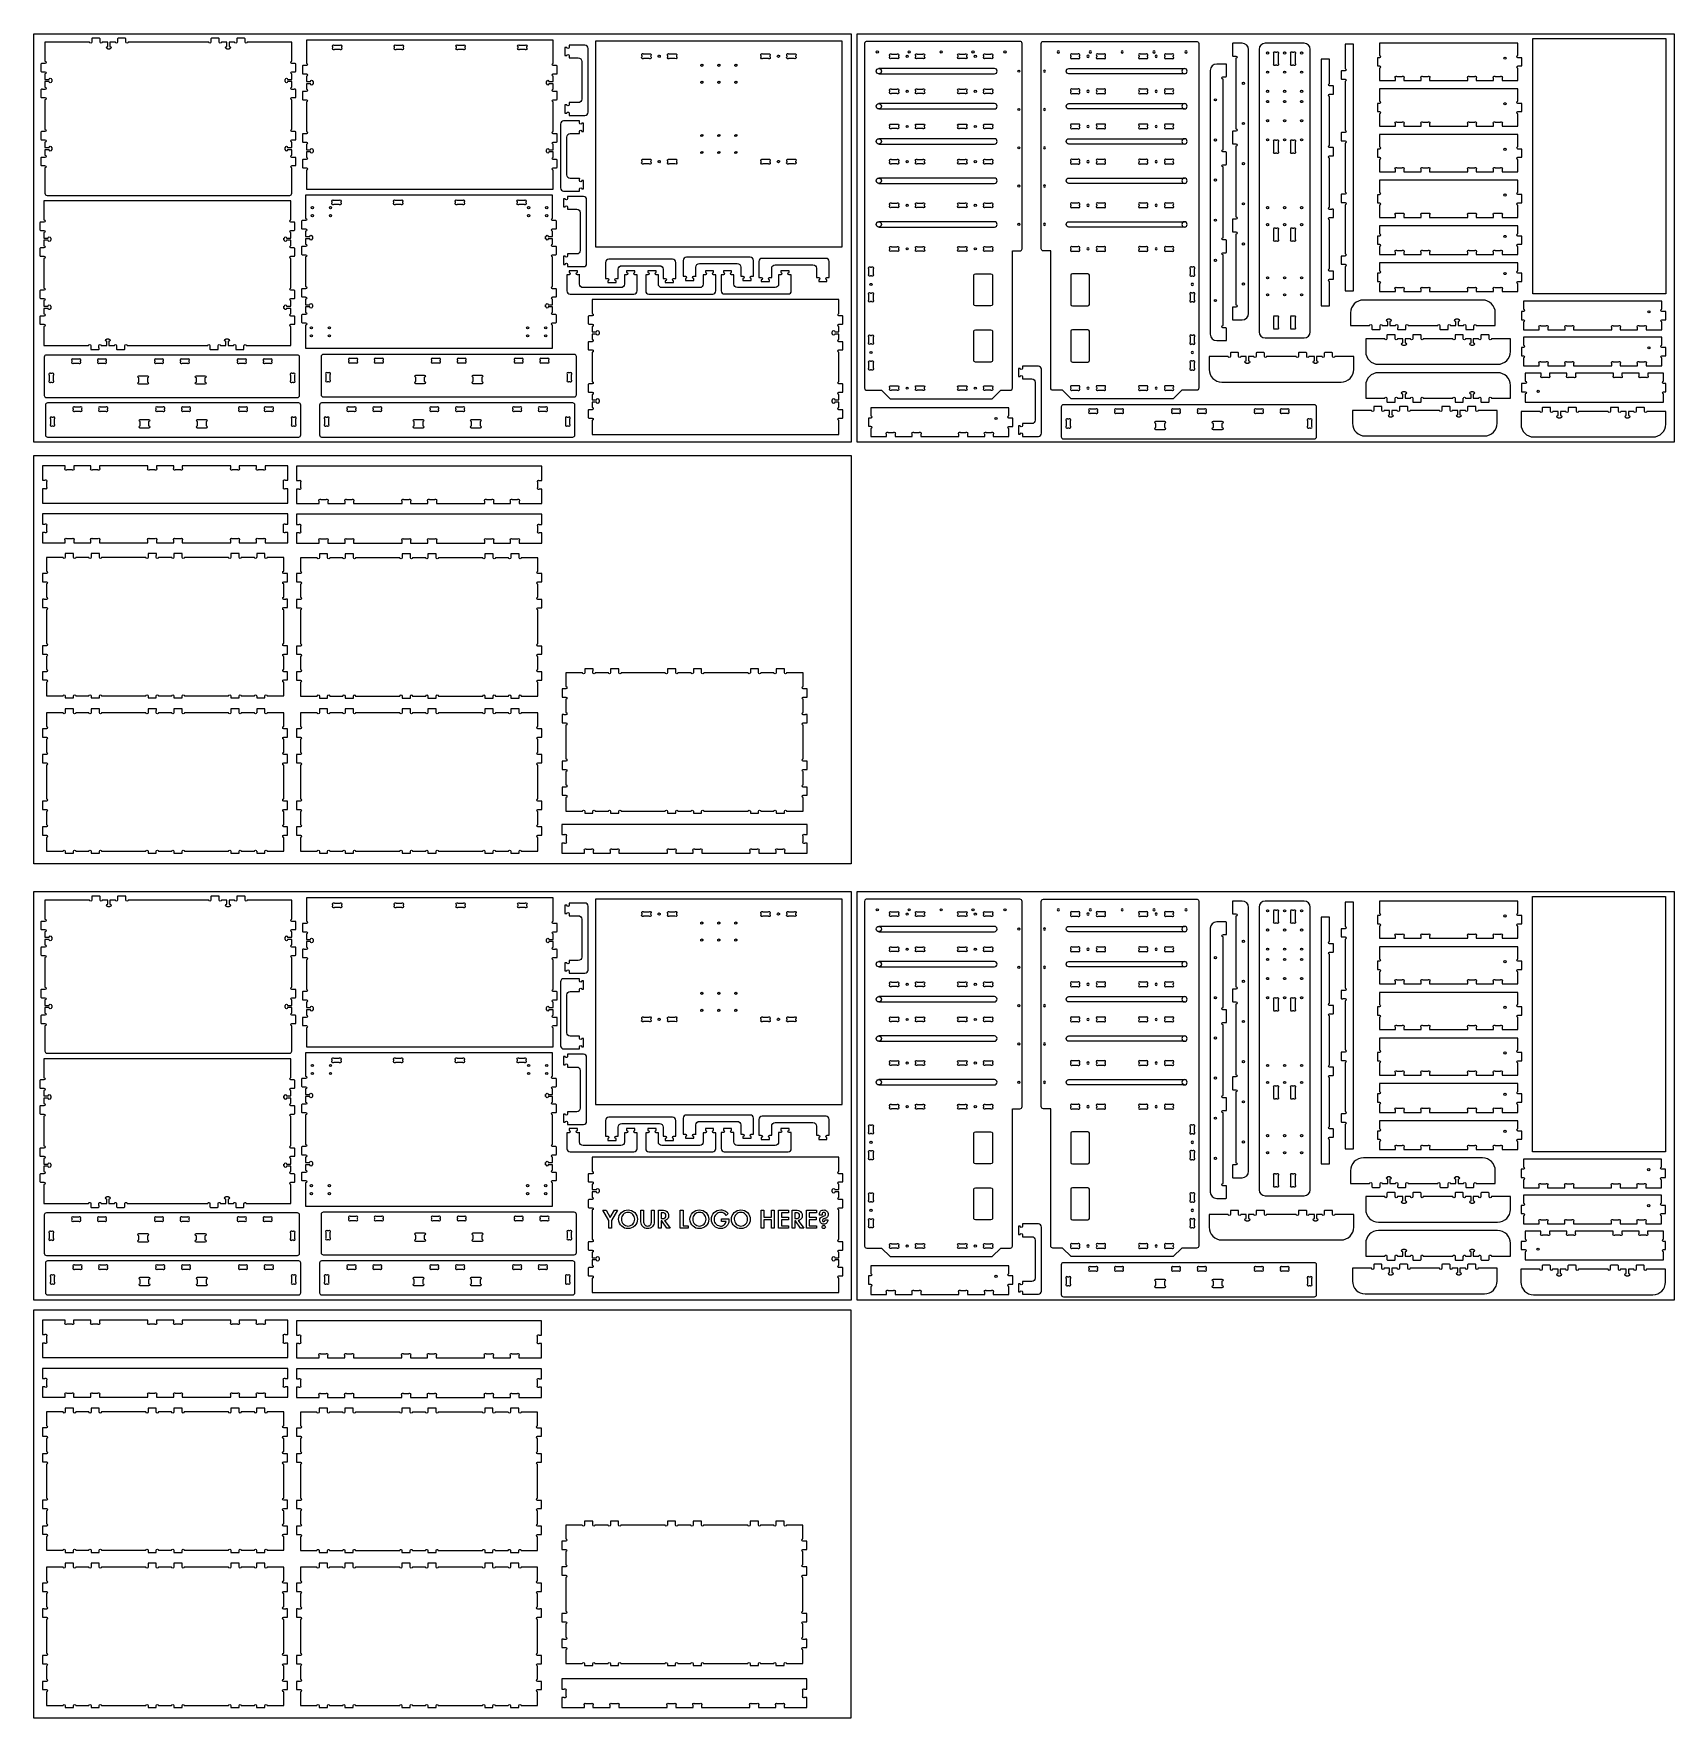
# Model space of a CAD drawing. Extents: x 0 to 4896, y 0 to 5028.
import ezdxf

# ---------------------------------------------------------------- set-up
doc = ezdxf.new("R2010")
doc.units = 0
doc.layers.add('Layer_1', color=7, linetype='CONTINUOUS')

msp = doc.modelspace()

# ---------------------------------------------------------------- linework, layer by layer
at = {"layer": 'Layer_1', "color": 1}
for points in [[(0.635, 5027.708851), (2438.984285, 5027.708851), (2438.984285, 3808.559707), (0.635, 3808.559707), (0.635, 5027.708851)], [(2457.372163, 5027.708851), (4895.721448, 5027.708851), (4895.721448, 3808.559707), (2457.372163, 3808.559707), (2457.372163, 5027.708851)], [(0.634887, 3769.072726), (2438.984172, 3769.072726), (2438.984172, 2549.923582), (0.634887, 2549.923582), (0.634887, 3769.072726)]]:
    msp.add_lwpolyline(points, dxfattribs=at)
at = {"layer": 'Layer_1', "color": 7}
for points in [[(166.73576, 5002.167203), (33.70326, 5002.167203), (33.70326, 4983.117203), (33.70326, 4945.334703)], [(173.367982, 5012.55665), (173.367982, 5003.772483), (173.367982, 5002.167203), (173.323956, 5002.167203)], [(196.386873, 5014.135401), (174.955482, 5014.135401), (174.955482, 5014.135401)], [(198.0184, 5002.167203), (197.974091, 5002.167203), (197.974091, 5008.526234), (197.974091, 5012.55665)], [(220.296176, 4989.590817), (220.887149, 4989.590817), (220.887149, 5002.167203), (204.606313, 5002.167203)], [(228.039789, 4983.020401), (227.457564, 4983.020401), (227.457564, 4981.873732), (220.887149, 4981.873732), (220.887149, 4983.020401), (220.296176, 4983.020401)], [(243.870762, 5002.167203), (227.457564, 5002.167203), (227.457564, 4989.590817), (228.039789, 4989.590817)], [(250.361873, 5012.55665), (250.361873, 5009.187481)], [(250.458676, 5008.41137), (250.458676, 5002.317346)], [(273.380482, 5014.135401), (251.949091, 5014.135401)], [(275.012009, 5002.167203), (274.967982, 5002.167203), (274.967982, 5003.772483), (274.967982, 5008.614288), (274.967982, 5012.55665)], [(522.371038, 5002.167203), (281.600204, 5002.167203)], [(529.00326, 5012.55665), (529.00326, 5003.772483), (529.00326, 5002.167203), (528.959233, 5002.167203)], [(552.021869, 5014.135401), (530.59076, 5014.135401)], [(553.653678, 5002.167203), (553.609651, 5002.167203), (553.609651, 5008.526234), (553.609651, 5012.55665)], [(575.931453, 4989.590817), (576.522427, 4989.590817), (576.522427, 5002.167203), (560.241873, 5002.167203)], [(583.675067, 4983.020401), (583.092842, 4983.020401), (583.092842, 4981.873732), (576.522427, 4981.873732), (576.522427, 4983.020401), (575.931453, 4983.020401)], [(599.505758, 5002.167203), (583.092842, 5002.167203), (583.092842, 4989.590817), (583.675067, 4989.590817)], [(605.996869, 5012.55665), (605.996869, 5009.187481)], [(606.093953, 5008.41137), (606.093953, 5002.317346)], [(629.01576, 5014.135401), (607.584651, 5014.135401)], [(630.647287, 5002.167203), (630.60326, 5002.167203), (630.60326, 5003.772483), (630.60326, 5008.614288), (630.60326, 5012.55665)], [(770.267982, 4945.334703), (770.267982, 4983.117203), (770.267982, 5002.167203), (637.235482, 5002.167203)], [(813.620702, 5008.466968), (813.620702, 4938.925719)], [(1550.185453, 4938.925719), (1550.185453, 5008.466968), (813.620702, 5008.466968), (813.620702, 5008.466968)], [(892.978204, 4985.130859), (892.978204, 4988.076412)], [(894.95376, 4994.029608), (894.95376, 4994.029608)], [(897.282093, 4993.068359), (914.074316, 4993.068359)], [(914.065284, 4980.147943), (897.290842, 4980.147943)], [(918.378204, 4988.076412), (918.378204, 4985.130859)], [(1077.128204, 4985.130859), (1077.128204, 4988.076412)], [(1079.10376, 4994.029608), (1079.10376, 4994.029608)], [(1081.432093, 4993.068359), (1098.224316, 4993.068359)], [(1098.215284, 4980.147943), (1081.440842, 4980.147943)], [(1102.528204, 4988.076412), (1102.528204, 4985.130859)], [(1261.278204, 4985.130859), (1261.278204, 4988.076412)], [(1263.25376, 4994.029608), (1263.25376, 4994.029608)], [(1265.582093, 4993.068359), (1282.374316, 4993.068359)], [(1282.365284, 4980.147943), (1265.590842, 4980.147943)], [(1286.678204, 4988.076412), (1286.678204, 4985.130859)], [(1445.436982, 4985.130859), (1445.436982, 4988.076412)], [(1447.412537, 4994.029608), (1447.412537, 4994.029608)], [(1449.74087, 4993.068359), (1466.533093, 4993.068359)], [(1466.524344, 4980.147943), (1449.749619, 4980.147943)], [(1470.836982, 4988.076412), (1470.836982, 4985.130859)], [(1590.82517, 4986.736421), (1585.268779, 4986.736421), (1585.268779, 4962.130312), (1590.82517, 4962.130312)], [(1645.073644, 4993.465728), (1614.30239, 4993.465728), (1610.148644, 4993.465728), (1597.466142, 4993.465728), (1597.466142, 4986.736421), (1597.430864, 4986.736421)], [(1645.073644, 4993.465728), (1614.30239, 4993.465728), (1610.148644, 4993.465728), (1603.119335, 4993.465728)], [(1654.580864, 4793.458508), (1654.580864, 4983.958508)], [(1654.580864, 4793.458508), (1654.580864, 4983.958508)], [(1676.390433, 5001.43399), (1676.390433, 4392.072186)], [(2412.743262, 4395.449821), (2412.743262, 5004.811908), (2412.619649, 5004.935239), (2412.566874, 5004.988297), (1676.566822, 5004.988297), (1676.566822, 5004.988297)], [(2479.489778, 4998.470939), (2479.489778, 4385.731217), (2479.489778, 3969.806217)], [(2943.0045, 5004.820939), (2485.839778, 5004.820939), (2485.839778, 5004.820939)], [(2949.3545, 4385.731217), (2949.3545, 4998.470939)], [(3006.6453, 4385.731217), (3006.6453, 4998.470939)], [(3012.9953, 5004.820939), (3470.160023, 5004.820939), (3470.160023, 5004.820939)], [(3476.510023, 4998.470939), (3476.510023, 4385.731217), (3476.510023, 3969.806217)], [(3576.917493, 4997.601977), (3576.917493, 4962.676977)], [(3606.224436, 4999.189477), (3606.215687, 4999.189477), (3587.27152, 4999.189477), (3587.192131, 4999.189477), (3578.504993, 4999.189477), (3578.504993, 4999.189477)], [(3625.247964, 4192.748508), (3625.247964, 4980.166006)], [(3656.688761, 4980.946632), (3656.688761, 4137.948854)], [(3790.8149, 4999.176494), (3674.927372, 4999.176494), (3674.927372, 4999.176494)], [(3809.053511, 4137.948854), (3809.053511, 4980.946632)], [(3938.823861, 4996.433012), (3913.467888, 4996.433012), (3913.467888, 4923.319959)], [(3913.467888, 4333.123019), (3913.467888, 4259.868572), (3938.823861, 4259.868572), (3938.823861, 4996.433012), (3938.823861, 4996.433012)], [(4016.088149, 4999.175648), (4016.088149, 4962.495508)], [(4428.802843, 4962.565217), (4428.802843, 4999.174801), (4016.088149, 4999.174801), (4016.088149, 4999.175648)], [(4870.124965, 4251.135206), (4473.285242, 4251.135206), (4473.285242, 5013.099928), (4870.124965, 5013.099928), (4870.124965, 4251.135206)], [(21.735344, 4937.114981), (21.735344, 4915.683872)], [(33.70326, 4938.74679), (33.70326, 4938.702481), (32.09798, 4938.702481), (23.314096, 4938.702481)], [(780.657429, 4938.702481), (771.87298, 4938.702481), (770.267982, 4938.702481), (770.267982, 4938.74679)], [(782.235898, 4915.683872), (782.235898, 4937.114981)], [(801.661536, 4930.705997), (801.661536, 4909.274888)], [(813.620702, 4932.337523), (813.620702, 4932.293497), (812.024453, 4932.293497), (803.240287, 4932.293497)], [(1560.574899, 4932.293497), (1551.79045, 4932.293497), (1550.185453, 4932.293497), (1550.185453, 4932.337523)], [(1562.153368, 4909.274888), (1562.153368, 4930.705997)], [(1597.430864, 4962.130312), (1597.466142, 4962.130312), (1597.466142, 4955.401006), (1597.474608, 4955.401006), (1597.474608, 4955.559897), (1607.969606, 4955.559897), (1619.038079, 4955.559897), (1625.04405, 4955.559897)], [(1603.119335, 4955.559897), (1607.97017, 4955.559897), (1619.038644, 4955.559897), (1625.044615, 4955.559897)], [(1635.530582, 4945.073366), (1635.530582, 4832.343368)], [(1635.530864, 4945.073366), (1635.530864, 4832.343368)], [(1817.536822, 4968.148701), (1817.536822, 4968.149266)], [(1866.634739, 4964.020919), (1866.634739, 4964.021766)], [(1894.53043, 4968.148701), (1894.53043, 4968.149266)], [(1993.643488, 4936.927586), (1993.643488, 4936.928432)], [(2044.452124, 4936.927586), (2044.452124, 4936.928432)], [(2095.243262, 4936.927586), (2095.243262, 4936.928432)], [(2173.171874, 4968.148701), (2173.171874, 4968.149266)], [(2222.269791, 4964.020919), (2222.269791, 4964.021766)], [(2250.165765, 4968.148701), (2250.165765, 4968.149266)], [(2517.39575, 4976.36927), (2517.39575, 4976.36927)], [(2555.257611, 4958.898021), (2555.257611, 4961.843857)], [(2557.224361, 4967.788021), (2557.224361, 4967.788021)], [(2576.353722, 4953.906357), (2559.552694, 4953.906357)], [(2559.5615, 4966.826772), (2576.344916, 4966.826772)], [(2580.657611, 4961.843857), (2580.657611, 4958.889272)], [(2606.4545, 4963.651772), (2606.4545, 4963.651772)], [(2612.64575, 4976.36927), (2612.64575, 4976.36927)], [(2632.251389, 4958.898021), (2632.251389, 4961.843857)], [(2634.226944, 4967.788021), (2634.226944, 4967.788021)], [(2653.3475, 4953.906357), (2636.555278, 4953.906357)], [(2636.564083, 4966.826772), (2653.338666, 4966.826772)], [(2657.651389, 4961.843857), (2657.651389, 4958.898021)], [(2707.89575, 4976.36927), (2707.89575, 4976.36927)], [(2758.484083, 4958.898021), (2758.484083, 4961.843857)], [(2760.450833, 4967.788021), (2760.450833, 4967.788021)], [(2779.580194, 4953.906357), (2762.779167, 4953.906357)], [(2762.787972, 4966.826772), (2779.571389, 4966.826772)], [(2783.884083, 4961.843857), (2783.884083, 4958.889272)], [(2803.14575, 4976.36927), (2803.14575, 4976.36927)], [(2809.680944, 4963.651772), (2809.680944, 4963.651772)], [(2835.477833, 4958.898021), (2835.477833, 4961.843857)], [(2837.453389, 4967.788021), (2837.453389, 4967.788021)], [(2856.573944, 4953.906357), (2839.781722, 4953.906357)], [(2839.790556, 4966.826772), (2856.565111, 4966.826772)], [(2860.877833, 4961.843857), (2860.877833, 4958.898021)], [(2898.39575, 4976.36927), (2898.39575, 4976.36927)], [(3057.60405, 4976.36927), (3057.60405, 4976.36927)], [(3095.121967, 4961.843857), (3095.121967, 4958.898021)], [(3099.425856, 4953.906357), (3116.218078, 4953.906357)], [(3116.209245, 4966.826772), (3099.43469, 4966.826772)], [(3118.546412, 4967.788021), (3118.546412, 4967.788021)], [(3120.521967, 4958.898021), (3120.521967, 4961.843857)], [(3146.318856, 4963.651772), (3146.318856, 4963.651772)], [(3152.85405, 4976.36927), (3152.85405, 4976.36927)], [(3172.115717, 4961.843857), (3172.115717, 4958.889272)], [(3176.419606, 4953.906357), (3193.220634, 4953.906357)], [(3193.211828, 4966.826772), (3176.428411, 4966.826772)], [(3195.548967, 4967.788021), (3195.548967, 4967.788021)], [(3197.515717, 4958.898021), (3197.515717, 4961.843857)], [(3248.10405, 4976.36927), (3248.10405, 4976.36927)], [(3298.348411, 4961.843857), (3298.348411, 4958.898021)], [(3302.6523, 4953.906357), (3319.444522, 4953.906357)], [(3319.435717, 4966.826772), (3302.661134, 4966.826772)], [(3321.772856, 4967.788021), (3321.772856, 4967.788021)], [(3323.748411, 4958.898021), (3323.748411, 4961.843857)], [(3343.35405, 4976.36927), (3343.35405, 4976.36927)], [(3349.5453, 4963.651772), (3349.5453, 4963.651772)], [(3375.34219, 4961.843857), (3375.34219, 4958.889272)], [(3379.646078, 4953.906357), (3396.447106, 4953.906357)], [(3396.438301, 4966.826772), (3379.654884, 4966.826772)], [(3398.775439, 4967.788021), (3398.775439, 4967.788021)], [(3400.74219, 4958.898021), (3400.74219, 4961.843857)], [(3438.60405, 4976.36927), (3438.60405, 4976.36927)], [(3557.914426, 4937.100588), (3549.227288, 4937.100588), (3549.147898, 4937.100588), (3530.203732, 4937.100588), (3530.194983, 4937.100588)], [(3559.501926, 4900.588088), (3559.501926, 4935.513088)], [(3578.504993, 4961.089477), (3587.192131, 4961.089477), (3587.192131, 4961.054199), (3587.527298, 4961.054199)], [(3587.527298, 4954.448506), (3587.192131, 4954.448506), (3587.192131, 4743.372812), (3587.527298, 4743.372812)], [(3682.088761, 4973.185521), (3682.088761, 4973.185521)], [(3701.015458, 4972.533588), (3701.015458, 4972.550521), (3701.032956, 4972.550521)], [(3701.015458, 4938.411228), (3701.015458, 4949.594283), (3701.015458, 4956.676368), (3701.015458, 4960.883172), (3701.015458, 4967.859423)], [(3701.032956, 4933.719848), (3701.015458, 4933.719848), (3701.015458, 4933.736781)], [(3703.352456, 4973.494272), (3703.352456, 4973.494272)], [(3705.671984, 4972.550521), (3709.270317, 4972.550521)], [(3709.270317, 4933.719848), (3705.671984, 4933.719848)], [(3713.909345, 4972.550521), (3713.926842, 4972.550521), (3713.926842, 4972.533588)], [(3713.926842, 4933.736781), (3713.926842, 4933.719848), (3713.909345, 4933.719848)], [(3713.926842, 4967.859423), (3713.926842, 4960.883172), (3713.926842, 4956.676368), (3713.926842, 4949.594283), (3713.926842, 4938.411228)], [(3732.87115, 4973.185521), (3732.87115, 4973.185521)], [(3751.797819, 4972.533588), (3751.797819, 4972.550521), (3751.815317, 4972.550521)], [(3751.797819, 4938.411228), (3751.797819, 4949.594283), (3751.797819, 4956.676368), (3751.797819, 4960.883172), (3751.797819, 4967.859423)], [(3751.815317, 4933.719848), (3751.797819, 4933.719848), (3751.797819, 4933.736781)], [(3754.134845, 4973.494272), (3754.134845, 4973.494272)], [(3756.454345, 4972.550521), (3760.052678, 4972.550521)], [(3760.052678, 4933.719848), (3756.454345, 4933.719848)], [(3764.691706, 4972.550521), (3764.709204, 4972.550521), (3764.709204, 4972.533588)], [(3764.709204, 4933.736781), (3764.709204, 4933.719848), (3764.691706, 4933.719848)], [(3764.709204, 4967.859423), (3764.709204, 4960.883172), (3764.709204, 4956.676368), (3764.709204, 4949.594283), (3764.709204, 4938.411228)], [(3783.653511, 4973.185521), (3783.653511, 4973.185521)], [(3867.069821, 4878.328939), (3867.069821, 4951.583386), (3841.713847, 4951.583386), (3841.713847, 4215.018946), (3841.713847, 4215.018946)], [(4016.088149, 4955.907594), (4016.088149, 4955.863286), (4014.491618, 4955.863286), (4009.738149, 4955.863286), (4009.738149, 4931.34523)], [(4009.843983, 4931.353697), (4015.938289, 4931.353697)], [(4390.270479, 4958.03301), (4390.270479, 4958.03301)], [(4428.802843, 4931.282859), (4428.802843, 4931.326886), (4435.637701, 4931.326886), (4440.488537, 4931.326886), (4440.488537, 4955.932994), (4430.884232, 4955.932994), (4428.802843, 4955.932994), (4428.802843, 4955.977303)], [(23.314096, 4914.096372), (27.344511, 4914.096372), (33.70326, 4914.096372), (33.70326, 4914.052346)], [(33.70326, 4907.46415), (33.70326, 4891.183314), (46.279647, 4891.183314), (46.279647, 4891.774288)], [(46.279647, 4884.030957), (46.279647, 4884.612899), (33.70326, 4884.612899), (33.70326, 4868.199983)], [(52.850344, 4891.774288), (52.850344, 4891.183314), (53.996731, 4891.183314), (53.996731, 4884.612899), (52.850344, 4884.612899), (52.850344, 4884.030957)], [(751.120898, 4884.030957), (751.120898, 4884.612899), (749.974511, 4884.612899), (749.974511, 4891.183314), (751.120898, 4891.183314), (751.120898, 4891.774288)], [(757.691313, 4891.774288), (757.691313, 4891.183314), (770.267982, 4891.183314), (770.267982, 4907.46415)], [(770.267982, 4868.199983), (770.267982, 4884.612899), (757.691313, 4884.612899), (757.691313, 4884.030957)], [(770.267982, 4914.052346), (770.267982, 4914.096372), (776.626731, 4914.096372), (780.657429, 4914.096372)], [(803.240287, 4907.687388), (807.270702, 4907.687388), (813.620702, 4907.687388), (813.620702, 4907.643079)], [(813.620702, 4901.055166), (813.620702, 4884.77433), (826.20612, 4884.77433), (826.20612, 4885.365303)], [(826.20612, 4877.62169), (826.20612, 4878.203914), (813.620702, 4878.203914), (813.620702, 4861.790999)], [(832.776536, 4885.365303), (832.776536, 4884.77433), (833.923204, 4884.77433), (833.923204, 4878.203914), (832.776536, 4878.203914), (832.776536, 4877.62169)], [(1531.038368, 4877.62169), (1531.038368, 4878.203914), (1529.891982, 4878.203914), (1529.891982, 4884.77433), (1531.038368, 4884.77433), (1531.038368, 4885.365303)], [(1537.608784, 4885.365303), (1537.608784, 4884.77433), (1550.185453, 4884.77433), (1550.185453, 4901.055166)], [(1550.185453, 4861.790999), (1550.185453, 4878.203914), (1537.608784, 4878.203914), (1537.608784, 4877.62169)], [(1550.185453, 4907.643079), (1550.185453, 4907.687388), (1556.544202, 4907.687388), (1560.574899, 4907.687388)], [(1993.643488, 4886.127586), (1993.643488, 4886.128432)], [(2044.452124, 4886.127586), (2044.452124, 4886.128432)], [(2095.243262, 4886.127586), (2095.243262, 4886.128432)], [(2521.849555, 4923.787883), (2521.849555, 4923.787883)], [(2867.095499, 4923.787883), (2522.0965, 4923.787883), (2522.0965, 4923.787319)], [(2522.0965, 4923.787319), (2522.0965, 4923.778852)], [(2522.0965, 4907.95691), (2522.0965, 4907.948443), (2867.095499, 4907.948443)], [(2939.617833, 4919.148714), (2939.617833, 4919.148714)], [(3016.381967, 4919.148714), (3016.381967, 4919.148714)], [(3088.904301, 4923.787883), (3433.903301, 4923.787883), (3433.903301, 4923.787319)], [(3433.903301, 4907.95691), (3433.903301, 4907.948443), (3088.904301, 4907.948443)], [(3433.903301, 4923.787319), (3433.903301, 4923.778852)], [(3434.150245, 4923.787883), (3434.150245, 4923.787883)], [(3511.171455, 4918.077117), (3511.171455, 4130.659619)], [(3548.89212, 4898.96531), (3549.227288, 4898.96531), (3549.227288, 4899.000588), (3557.914426, 4899.000588)], [(3548.89212, 4681.283923), (3549.227288, 4681.283923), (3549.227288, 4892.359617), (3548.89212, 4892.359617)], [(3609.97277, 4882.62295), (3609.97277, 4882.62295)], [(3682.088761, 4916.035521), (3682.088761, 4916.035521)], [(3732.87115, 4916.035521), (3732.87115, 4916.035521)], [(3783.653511, 4916.035521), (3783.653511, 4916.035521)], [(3901.482474, 4915.100237), (3901.482474, 4893.668846)], [(3913.467888, 4916.731763), (3913.467888, 4916.687737), (3911.84511, 4916.687737), (3907.003306, 4916.687737), (3903.060943, 4916.687737)], [(3903.060943, 4892.081346), (3906.430112, 4892.081346)], [(3907.206223, 4892.17843), (3913.30053, 4892.17843)], [(3913.467888, 4885.581486), (3913.467888, 4739.160928)], [(4016.088149, 4924.765219), (4016.088149, 4888.085079), (4063.272036, 4888.085079), (4063.272036, 4895.484663)], [(4067.858147, 4900.238414), (4084.077176, 4900.238414)], [(4088.672036, 4895.484663), (4088.672036, 4888.085079), (4140.265899, 4888.085079), (4140.265899, 4895.484663)], [(4144.85201, 4900.238414), (4161.071039, 4900.238414)], [(4165.665899, 4895.484663), (4165.665899, 4888.085079), (4279.233814, 4888.085079), (4279.233814, 4895.484663)], [(4283.819926, 4900.238414), (4300.038954, 4900.238414)], [(4304.633814, 4895.484663), (4304.633814, 4888.085079), (4356.227706, 4888.085079), (4356.227706, 4895.484663)], [(4360.813817, 4900.238414), (4377.032563, 4900.238414)], [(4381.627706, 4895.484663), (4381.627706, 4888.085079), (4428.802843, 4888.085079), (4428.802843, 4924.694663)], [(21.735344, 4860.121372), (21.735344, 4838.689981)], [(26.682982, 4861.708872), (23.314096, 4861.708872)], [(23.314096, 4837.102481), (27.256176, 4837.102481), (32.09798, 4837.102481), (33.70326, 4837.102481), (33.70326, 4837.058454)], [(33.5534, 4861.611788), (27.459093, 4861.611788)], [(33.70326, 4830.470259), (33.70326, 4742.108457)], [(770.267982, 4837.058454), (770.267982, 4837.102481), (771.87298, 4837.102481), (776.715067, 4837.102481), (780.657429, 4837.102481)], [(770.267982, 4742.108457), (770.267982, 4830.470259)], [(776.512149, 4861.611788), (770.417842, 4861.611788)], [(780.657429, 4861.708872), (777.28826, 4861.708872)], [(782.235898, 4838.689981), (782.235898, 4860.121372)], [(801.661536, 4853.712388), (801.661536, 4832.280997)], [(806.609173, 4855.299888), (803.240287, 4855.299888)], [(803.240287, 4830.693497), (807.182649, 4830.693497), (812.024453, 4830.693497), (813.620702, 4830.693497), (813.620702, 4830.64947)], [(813.479591, 4855.202803), (807.385284, 4855.202803)], [(1550.185453, 4830.64947), (1550.185453, 4830.693497), (1551.79045, 4830.693497), (1556.632537, 4830.693497), (1560.574899, 4830.693497)], [(1556.429619, 4855.202803), (1550.335313, 4855.202803)], [(1560.574899, 4855.299888), (1557.20573, 4855.299888)], [(1562.153368, 4832.280997), (1562.153368, 4853.712388)], [(2555.257611, 4854.087743), (2555.257611, 4857.033579)], [(2557.224361, 4862.977743), (2557.224361, 4862.977743)], [(2576.353722, 4849.096079), (2559.552694, 4849.096079)], [(2559.5615, 4862.016494), (2576.344916, 4862.016494)], [(2580.657611, 4857.033579), (2580.657611, 4854.078994)], [(2606.4545, 4858.841494), (2606.4545, 4858.841494)], [(2632.251389, 4854.087743), (2632.251389, 4857.033579)], [(2634.226944, 4862.977743), (2634.226944, 4862.977743)], [(2653.3475, 4849.096079), (2636.555278, 4849.096079)], [(2636.564083, 4862.016494), (2653.338666, 4862.016494)], [(2657.651389, 4857.033579), (2657.651389, 4854.087743)], [(2758.484083, 4854.087743), (2758.484083, 4857.033579)], [(2760.450833, 4862.977743), (2760.450833, 4862.977743)], [(2779.580194, 4849.096079), (2762.779167, 4849.096079)], [(2762.787972, 4862.016494), (2779.571389, 4862.016494)], [(2783.884083, 4857.033579), (2783.884083, 4854.078994)], [(2809.680944, 4858.841494), (2809.680944, 4858.841494)], [(2835.477833, 4854.087743), (2835.477833, 4857.033579)], [(2837.453389, 4862.977743), (2837.453389, 4862.977743)], [(2856.573944, 4849.096079), (2839.781722, 4849.096079)], [(2839.790556, 4862.016494), (2856.565111, 4862.016494)], [(2860.877833, 4857.033579), (2860.877833, 4854.087743)], [(3095.121967, 4857.033579), (3095.121967, 4854.087743)], [(3099.425856, 4849.096079), (3116.218078, 4849.096079)], [(3116.209245, 4862.016494), (3099.43469, 4862.016494)], [(3118.546412, 4862.977743), (3118.546412, 4862.977743)], [(3120.521967, 4854.087743), (3120.521967, 4857.033579)], [(3146.318856, 4858.841494), (3146.318856, 4858.841494)], [(3172.115717, 4857.033579), (3172.115717, 4854.078994)], [(3176.419606, 4849.096079), (3193.220634, 4849.096079)], [(3193.211828, 4862.016494), (3176.428411, 4862.016494)], [(3195.548967, 4862.977743), (3195.548967, 4862.977743)], [(3197.515717, 4854.087743), (3197.515717, 4857.033579)], [(3298.348411, 4857.033579), (3298.348411, 4854.087743)], [(3302.6523, 4849.096079), (3319.444522, 4849.096079)], [(3319.435717, 4862.016494), (3302.661134, 4862.016494)], [(3321.772856, 4862.977743), (3321.772856, 4862.977743)], [(3323.748411, 4854.087743), (3323.748411, 4857.033579)], [(3349.5453, 4858.841494), (3349.5453, 4858.841494)], [(3375.34219, 4857.033579), (3375.34219, 4854.078994)], [(3379.646078, 4849.096079), (3396.447106, 4849.096079)], [(3396.438301, 4862.016494), (3379.654884, 4862.016494)], [(3398.775439, 4862.977743), (3398.775439, 4862.977743)], [(3400.74219, 4854.087743), (3400.74219, 4857.033579)], [(3526.446648, 4827.157534), (3526.446648, 4827.157534)], [(3682.088761, 4858.885521), (3682.088761, 4858.885521)], [(3682.088761, 4828.229132), (3682.088761, 4828.229132)], [(3732.87115, 4858.885521), (3732.87115, 4858.885521)], [(3732.87115, 4828.229132), (3732.87115, 4828.229132)], [(3783.653511, 4858.885521), (3783.653511, 4858.885521)], [(3783.653511, 4828.229132), (3783.653511, 4828.229132)], [(3867.069821, 4847.178661), (3867.069821, 4847.22297), (3868.692598, 4847.22297), (3873.534403, 4847.22297), (3877.476765, 4847.22297)], [(3867.069821, 4694.179221), (3867.069821, 4840.590748)], [(3873.331485, 4871.731994), (3867.237461, 4871.731994)], [(3877.476765, 4871.829079), (3874.107596, 4871.829079)], [(3879.055516, 4848.81047), (3879.055516, 4870.241579)], [(4016.088093, 4862.971252), (4016.088093, 4826.291112)], [(4428.802843, 4826.361103), (4428.802843, 4862.970688), (4016.088093, 4862.970688), (4016.088093, 4862.971252)], [(813.620702, 4824.061274), (813.620702, 4735.69919)], [(1550.185453, 4735.69919), (1550.185453, 4824.061274)], [(1590.82517, 4815.286421), (1585.268779, 4815.286421), (1585.268779, 4790.680312), (1585.268779, 4790.680312)], [(1585.268779, 4790.680312), (1590.82517, 4790.680312)], [(1625.04405, 4821.857119), (1619.038079, 4821.857119), (1607.969606, 4821.857119), (1597.474608, 4821.857119), (1597.474608, 4822.015728), (1597.466142, 4822.015728), (1597.466142, 4815.286421), (1597.430864, 4815.286421)], [(1597.430864, 4790.680312), (1597.466142, 4790.680312), (1597.466142, 4783.951006), (1610.148644, 4783.951006), (1632.355864, 4783.951006), (1641.889613, 4783.951006), (1645.073644, 4783.951006)], [(1625.044615, 4821.857119), (1619.038644, 4821.857119), (1607.97017, 4821.857119), (1603.119335, 4821.857119)], [(1603.119335, 4783.951006), (1610.148644, 4783.951006), (1632.355864, 4783.951006), (1641.889613, 4783.951006), (1645.073644, 4783.951006)], [(2521.849555, 4818.977606), (2521.849555, 4818.977606)], [(2867.095499, 4818.978452), (2522.0965, 4818.978452), (2522.0965, 4818.977323)], [(2522.0965, 4818.977323), (2522.0965, 4818.968857)], [(2522.0965, 4803.146914), (2522.0965, 4803.138448), (2867.095499, 4803.138448)], [(2939.617833, 4804.822468), (2939.617833, 4804.822468)], [(3016.381967, 4804.822468), (3016.381967, 4804.822468)], [(3088.904301, 4818.978452), (3433.903301, 4818.978452), (3433.903301, 4818.977323)], [(3433.903301, 4803.146914), (3433.903301, 4803.138448), (3088.904301, 4803.138448)], [(3433.903301, 4818.977323), (3433.903301, 4818.968857)], [(3434.150245, 4818.977606), (3434.150245, 4818.977606)], [(4016.088093, 4819.703199), (4016.088093, 4819.65889), (4014.491562, 4819.65889), (4009.738093, 4819.65889), (4009.738093, 4795.140834)], [(4009.843926, 4795.149301), (4015.938233, 4795.149301)], [(4016.088093, 4788.561106), (4016.088093, 4751.880966), (4063.27198, 4751.880966), (4063.27198, 4759.28055)], [(4381.627706, 4759.28055), (4381.627706, 4751.880966), (4428.802843, 4751.880966), (4428.802843, 4788.49055)], [(4390.270479, 4821.828614), (4390.270479, 4821.828614)], [(4428.802843, 4795.078746), (4428.802843, 4795.122772), (4435.637701, 4795.122772), (4440.488537, 4795.122772), (4440.488537, 4819.728881), (4430.884232, 4819.728881), (4428.802843, 4819.728881), (4428.802843, 4819.77319)], [(21.735344, 4733.888734), (21.735344, 4712.457343)], [(33.70326, 4735.520261), (33.70326, 4735.476234), (32.09798, 4735.476234), (23.314096, 4735.476234)], [(780.657429, 4735.476234), (771.87298, 4735.476234), (770.267982, 4735.476234), (770.267982, 4735.520261)], [(782.235898, 4712.457343), (782.235898, 4733.888734)], [(801.661536, 4727.479468), (801.661536, 4706.048359)], [(813.620702, 4729.111277), (813.620702, 4729.066968), (812.024453, 4729.066968), (803.240287, 4729.066968)], [(1560.574899, 4729.066968), (1551.79045, 4729.066968), (1550.185453, 4729.066968), (1550.185453, 4729.111277)], [(1562.153368, 4706.048359), (1562.153368, 4727.479468)], [(1571.829639, 4758.002366), (1571.829639, 4567.502366)], [(1571.829639, 4758.002366), (1571.829639, 4567.502366)], [(1628.979639, 4760.780561), (1628.944362, 4760.780561), (1628.944362, 4767.509868), (1616.261859, 4767.509868), (1594.054639, 4767.509868), (1584.52089, 4767.509868), (1581.336859, 4767.509868)], [(1623.291168, 4767.509868), (1616.261859, 4767.509868), (1594.054639, 4767.509868), (1584.52089, 4767.509868), (1581.336859, 4767.509868)], [(1601.365888, 4729.603754), (1607.371859, 4729.603754), (1618.440333, 4729.603754), (1623.291168, 4729.603754)], [(1601.366453, 4729.603754), (1607.372424, 4729.603754), (1618.440897, 4729.603754), (1628.935895, 4729.603754), (1628.935895, 4729.445146), (1628.944362, 4729.445146), (1628.944362, 4736.174452), (1628.979639, 4736.174452)], [(1641.141724, 4760.780561), (1635.585333, 4760.780561)], [(1635.585333, 4736.174452), (1641.141724, 4736.174452), (1641.141724, 4760.780561), (1641.141724, 4760.780561)], [(1993.643488, 4727.30703), (1993.643488, 4727.307877)], [(2044.452124, 4727.30703), (2044.452124, 4727.307877)], [(2095.243262, 4727.30703), (2095.243262, 4727.307877)], [(2555.257611, 4749.277466), (2555.257611, 4752.223301)], [(2557.224361, 4758.167466), (2557.224361, 4758.167466)], [(2576.353722, 4744.285801), (2559.552694, 4744.285801)], [(2559.5615, 4757.206217), (2576.344916, 4757.206217)], [(2580.657611, 4752.223301), (2580.657611, 4749.268717)], [(2606.4545, 4754.031217), (2606.4545, 4754.031217)], [(2632.251389, 4749.277466), (2632.251389, 4752.223301)], [(2634.226944, 4758.167466), (2634.226944, 4758.167466)], [(2653.3475, 4744.285801), (2636.555278, 4744.285801)], [(2636.564083, 4757.206217), (2653.338666, 4757.206217)], [(2657.651389, 4752.223301), (2657.651389, 4749.277466)], [(2758.484083, 4749.277466), (2758.484083, 4752.223301)], [(2760.450833, 4758.167466), (2760.450833, 4758.167466)], [(2779.580194, 4744.285801), (2762.779167, 4744.285801)], [(2762.787972, 4757.206217), (2779.571389, 4757.206217)], [(2783.884083, 4752.223301), (2783.884083, 4749.268717)], [(2809.680944, 4754.031217), (2809.680944, 4754.031217)], [(2835.477833, 4749.277466), (2835.477833, 4752.223301)], [(2837.453389, 4758.167466), (2837.453389, 4758.167466)], [(2856.573944, 4744.285801), (2839.781722, 4744.285801)], [(2839.790556, 4757.206217), (2856.565111, 4757.206217)], [(2860.877833, 4752.223301), (2860.877833, 4749.277466)], [(3095.121967, 4752.223301), (3095.121967, 4749.277466)], [(3099.425856, 4744.285801), (3116.218078, 4744.285801)], [(3116.209245, 4757.206217), (3099.43469, 4757.206217)], [(3118.546412, 4758.167466), (3118.546412, 4758.167466)], [(3120.521967, 4749.277466), (3120.521967, 4752.223301)], [(3146.318856, 4754.031217), (3146.318856, 4754.031217)], [(3172.115717, 4752.223301), (3172.115717, 4749.268717)], [(3176.419606, 4744.285801), (3193.220634, 4744.285801)], [(3193.211828, 4757.206217), (3176.428411, 4757.206217)], [(3195.548967, 4758.167466), (3195.548967, 4758.167466)], [(3197.515717, 4749.277466), (3197.515717, 4752.223301)], [(3298.348411, 4752.223301), (3298.348411, 4749.277466)], [(3302.6523, 4744.285801), (3319.444522, 4744.285801)], [(3319.435717, 4757.206217), (3302.661134, 4757.206217)], [(3321.772856, 4758.167466), (3321.772856, 4758.167466)], [(3323.748411, 4749.277466), (3323.748411, 4752.223301)], [(3349.5453, 4754.031217), (3349.5453, 4754.031217)], [(3375.34219, 4752.223301), (3375.34219, 4749.268717)], [(3379.646078, 4744.285801), (3396.447106, 4744.285801)], [(3396.438301, 4757.206217), (3379.654884, 4757.206217)], [(3398.775439, 4758.167466), (3398.775439, 4758.167466)], [(3400.74219, 4749.277466), (3400.74219, 4752.223301)], [(3576.917493, 4735.144341), (3576.917493, 4700.219341)], [(3587.527298, 4736.767119), (3587.192131, 4736.767119), (3587.192131, 4736.731841), (3578.504993, 4736.731841)], [(3609.97277, 4762.837397), (3609.97277, 4762.837397)], [(3682.088761, 4771.079132), (3682.088761, 4771.079132)], [(3732.87115, 4771.079132), (3732.87115, 4771.079132)], [(3783.653511, 4771.079132), (3783.653511, 4771.079132)], [(3901.482474, 4730.941206), (3901.482474, 4709.510097)], [(3913.467888, 4732.573014), (3913.467888, 4732.528706), (3911.84511, 4732.528706), (3907.003306, 4732.528706), (3903.060943, 4732.528706)], [(4016.088121, 4726.766857), (4016.088121, 4690.086717)], [(4428.802843, 4690.156708), (4428.802843, 4726.766292), (4016.088121, 4726.766292), (4016.088121, 4726.766857)], [(4067.858091, 4764.034301), (4084.07712, 4764.034301)], [(4088.67198, 4759.28055), (4088.67198, 4751.880966), (4140.265871, 4751.880966), (4140.265871, 4759.28055)], [(4144.851982, 4764.034301), (4161.071011, 4764.034301)], [(4165.665871, 4759.28055), (4165.665871, 4751.880966), (4279.233814, 4751.880966), (4279.233814, 4759.28055)], [(4283.819926, 4764.034301), (4300.038954, 4764.034301)], [(4304.633814, 4759.28055), (4304.633814, 4751.880966), (4356.227706, 4751.880966), (4356.227706, 4759.28055)], [(4360.813817, 4764.034301), (4377.032563, 4764.034301)], [(23.314096, 4710.869843), (27.344511, 4710.869843), (33.70326, 4710.869843), (33.70326, 4710.825817)], [(33.70326, 4704.237621), (33.70326, 4687.957068), (46.279647, 4687.957068), (46.279647, 4688.547759)], [(46.279647, 4680.804428), (46.279647, 4681.38637), (33.70326, 4681.38637), (33.70326, 4664.973454)], [(52.850344, 4688.547759), (52.850344, 4687.957068), (53.996731, 4687.957068), (53.996731, 4681.38637), (52.850344, 4681.38637), (52.850344, 4680.804428)], [(751.120898, 4680.804428), (751.120898, 4681.38637), (749.974511, 4681.38637), (749.974511, 4687.957068), (751.120898, 4687.957068), (751.120898, 4688.547759)], [(757.691313, 4688.547759), (757.691313, 4687.957068), (770.267982, 4687.957068), (770.267982, 4704.237621)], [(770.267982, 4664.973454), (770.267982, 4681.38637), (757.691313, 4681.38637), (757.691313, 4680.804428)], [(770.267982, 4710.825817), (770.267982, 4710.869843), (776.626731, 4710.869843), (780.657429, 4710.869843)], [(803.240287, 4704.460859), (807.270702, 4704.460859), (813.620702, 4704.460859), (813.620702, 4704.416832)], [(813.620702, 4697.828637), (813.620702, 4681.547801), (826.20612, 4681.547801), (826.20612, 4682.138774)], [(832.776536, 4682.138774), (832.776536, 4681.547801), (833.923204, 4681.547801), (833.923204, 4674.977386), (832.776536, 4674.977386), (832.776536, 4674.395443)], [(1531.038368, 4674.395443), (1531.038368, 4674.977386), (1529.891982, 4674.977386), (1529.891982, 4681.547801), (1531.038368, 4681.547801), (1531.038368, 4682.138774)], [(1537.608784, 4682.138774), (1537.608784, 4681.547801), (1550.185453, 4681.547801), (1550.185453, 4697.828637)], [(1550.185453, 4704.416832), (1550.185453, 4704.460859), (1556.544202, 4704.460859), (1560.574899, 4704.460859)], [(1590.879639, 4606.387508), (1590.879639, 4719.117506)], [(1590.879922, 4606.387508), (1590.879922, 4719.117506)], [(1993.643488, 4676.50703), (1993.643488, 4676.507877)], [(2044.452124, 4676.50703), (2044.452124, 4676.507877)], [(2095.243262, 4676.50703), (2095.243262, 4676.507877)], [(2521.849555, 4714.167328), (2521.849555, 4714.167328)], [(2867.095499, 4714.167328), (2522.0965, 4714.167328), (2522.0965, 4714.166763)], [(2522.0965, 4714.166763), (2522.0965, 4714.158297)], [(2522.0965, 4698.336354), (2522.0965, 4698.327888), (2867.095499, 4698.327888)], [(2939.617833, 4690.48719), (2939.617833, 4690.48719)], [(3016.381967, 4690.48719), (3016.381967, 4690.48719)], [(3088.904301, 4714.167328), (3433.903301, 4714.167328), (3433.903301, 4714.166763)], [(3433.903301, 4698.336354), (3433.903301, 4698.327888), (3088.904301, 4698.327888)], [(3433.903301, 4714.166763), (3433.903301, 4714.158297)], [(3434.150245, 4714.167328), (3434.150245, 4714.167328)], [(3526.446648, 4707.36295), (3526.446648, 4707.36295)], [(3578.504993, 4698.631841), (3587.192131, 4698.631841), (3587.192131, 4698.596563), (3587.527298, 4698.596563)], [(3587.527298, 4691.999619), (3587.192131, 4691.999619), (3587.192131, 4480.923643), (3587.527298, 4480.923643)], [(3682.088761, 4713.929132), (3682.088761, 4713.929132)], [(3701.015458, 4710.075952), (3701.015458, 4710.092886), (3701.032956, 4710.092886)], [(3701.015458, 4675.95331), (3701.015458, 4687.136366), (3701.015458, 4694.21845), (3701.015458, 4698.425254), (3701.015458, 4705.401506)], [(3703.352456, 4711.036354), (3703.352456, 4711.036354)], [(3705.671984, 4710.092886), (3709.270317, 4710.092886)], [(3713.909345, 4710.092886), (3713.926842, 4710.092886), (3713.926842, 4710.075952)], [(3713.926842, 4705.401506), (3713.926842, 4698.425254), (3713.926842, 4694.21845), (3713.926842, 4687.136366), (3713.926842, 4675.95331)], [(3732.87115, 4713.929132), (3732.87115, 4713.929132)], [(3751.797819, 4710.075952), (3751.797819, 4710.092886), (3751.815317, 4710.092886)], [(3751.797819, 4675.95331), (3751.797819, 4687.136366), (3751.797819, 4694.21845), (3751.797819, 4698.425254), (3751.797819, 4705.401506)], [(3754.134845, 4711.036354), (3754.134845, 4711.036354)], [(3756.454345, 4710.092886), (3760.052678, 4710.092886)], [(3764.691706, 4710.092886), (3764.709204, 4710.092886), (3764.709204, 4710.075952)], [(3764.709204, 4705.401506), (3764.709204, 4698.425254), (3764.709204, 4694.21845), (3764.709204, 4687.136366), (3764.709204, 4675.95331)], [(3783.653511, 4713.929132), (3783.653511, 4713.929132)], [(3873.331485, 4687.582277), (3867.237461, 4687.582277)], [(3877.476765, 4687.679361), (3874.107596, 4687.679361)], [(3879.055516, 4664.660752), (3879.055516, 4686.091861)], [(3903.060943, 4707.922597), (3906.430112, 4707.922597)], [(3907.206223, 4708.019681), (3913.30053, 4708.019681)], [(3913.467888, 4701.422737), (3913.467888, 4555.010928)], [(4016.088121, 4683.498803), (4016.088121, 4683.454494), (4014.49159, 4683.454494), (4009.738121, 4683.454494), (4009.738121, 4658.936439)], [(4390.270479, 4685.624219), (4390.270479, 4685.624219)], [(4428.802843, 4658.87435), (4428.802843, 4658.918377), (4435.637701, 4658.918377), (4440.488537, 4658.918377), (4440.488537, 4683.524486), (4430.884232, 4683.524486), (4428.802843, 4683.524486), (4428.802843, 4683.568794)], [(21.735344, 4656.894843), (21.735344, 4635.463734)], [(26.682982, 4658.482343), (23.314096, 4658.482343)], [(23.314096, 4633.876234), (27.256176, 4633.876234), (32.09798, 4633.876234), (33.70326, 4633.876234), (33.70326, 4633.832208)], [(33.5534, 4658.385541), (27.459093, 4658.385541)], [(33.70326, 4627.244012), (33.70326, 4557.702481), (33.70326, 4551.352481)], [(770.267982, 4633.832208), (770.267982, 4633.876234), (771.87298, 4633.876234), (776.715067, 4633.876234), (780.657429, 4633.876234)], [(770.267982, 4551.352481), (770.267982, 4557.702481), (770.267982, 4627.244012)], [(776.512149, 4658.385541), (770.417842, 4658.385541)], [(780.657429, 4658.482343), (777.28826, 4658.482343)], [(782.235898, 4635.463734), (782.235898, 4656.894843)], [(801.661536, 4650.485859), (801.661536, 4629.054468)], [(806.609173, 4652.073359), (803.240287, 4652.073359)], [(803.240287, 4627.466968), (807.182649, 4627.466968), (812.024453, 4627.466968), (813.620702, 4627.466968), (813.620702, 4627.422941)], [(813.479591, 4651.976274), (807.385284, 4651.976274)], [(826.20612, 4674.395443), (826.20612, 4674.977386), (813.620702, 4674.977386), (813.620702, 4658.56447)], [(1550.185453, 4658.56447), (1550.185453, 4674.977386), (1537.608784, 4674.977386), (1537.608784, 4674.395443)], [(1550.185453, 4627.422941), (1550.185453, 4627.466968), (1551.79045, 4627.466968), (1556.632537, 4627.466968), (1560.574899, 4627.466968)], [(1556.429619, 4651.976274), (1550.335313, 4651.976274)], [(1560.574899, 4652.073359), (1557.20573, 4652.073359)], [(1562.153368, 4629.054468), (1562.153368, 4650.485859)], [(1817.536822, 4653.717868), (1817.536822, 4653.718432)], [(1866.634739, 4649.590086), (1866.634739, 4649.590932)], [(1894.53043, 4653.717868), (1894.53043, 4653.718432)], [(2173.171874, 4653.717868), (2173.171874, 4653.718432)], [(2222.269791, 4649.590086), (2222.269791, 4649.590932)], [(2250.165765, 4653.717868), (2250.165765, 4653.718432)], [(2555.257611, 4644.467188), (2555.257611, 4647.413023)], [(2557.224361, 4653.357188), (2557.224361, 4653.357188)], [(2576.353722, 4639.475523), (2559.552694, 4639.475523)], [(2559.5615, 4652.395939), (2576.344916, 4652.395939)], [(2580.657611, 4647.413023), (2580.657611, 4644.458439)], [(2606.4545, 4649.220939), (2606.4545, 4649.220939)], [(2632.251389, 4644.467188), (2632.251389, 4647.413023)], [(2634.226944, 4653.357188), (2634.226944, 4653.357188)], [(2653.3475, 4639.475523), (2636.555278, 4639.475523)], [(2636.564083, 4652.395939), (2653.338666, 4652.395939)], [(2657.651389, 4647.413023), (2657.651389, 4644.467188)], [(2758.484083, 4644.467188), (2758.484083, 4647.413023)], [(2760.450833, 4653.357188), (2760.450833, 4653.357188)], [(2779.580194, 4639.475523), (2762.779167, 4639.475523)], [(2762.787972, 4652.395939), (2779.571389, 4652.395939)], [(2783.884083, 4647.413023), (2783.884083, 4644.458439)], [(2809.680944, 4649.220939), (2809.680944, 4649.220939)], [(2835.477833, 4644.467188), (2835.477833, 4647.413023)], [(2837.453389, 4653.357188), (2837.453389, 4653.357188)], [(2856.573944, 4639.475523), (2839.781722, 4639.475523)], [(2839.790556, 4652.395939), (2856.565111, 4652.395939)], [(2860.877833, 4647.413023), (2860.877833, 4644.467188)], [(3095.121967, 4647.413023), (3095.121967, 4644.467188)], [(3099.425856, 4639.475523), (3116.218078, 4639.475523)], [(3116.209245, 4652.395939), (3099.43469, 4652.395939)], [(3118.546412, 4653.357188), (3118.546412, 4653.357188)], [(3120.521967, 4644.467188), (3120.521967, 4647.413023)], [(3146.318856, 4649.220939), (3146.318856, 4649.220939)], [(3172.115717, 4647.413023), (3172.115717, 4644.458439)], [(3176.419606, 4639.475523), (3193.220634, 4639.475523)], [(3193.211828, 4652.395939), (3176.428411, 4652.395939)], [(3195.548967, 4653.357188), (3195.548967, 4653.357188)], [(3197.515717, 4644.467188), (3197.515717, 4647.413023)], [(3298.348411, 4647.413023), (3298.348411, 4644.467188)], [(3302.6523, 4639.475523), (3319.444522, 4639.475523)], [(3319.435717, 4652.395939), (3302.661134, 4652.395939)], [(3321.772856, 4653.357188), (3321.772856, 4653.357188)], [(3323.748411, 4644.467188), (3323.748411, 4647.413023)], [(3349.5453, 4649.220939), (3349.5453, 4649.220939)], [(3375.34219, 4647.413023), (3375.34219, 4644.458439)], [(3379.646078, 4639.475523), (3396.447106, 4639.475523)], [(3396.438301, 4652.395939), (3379.654884, 4652.395939)], [(3398.775439, 4653.357188), (3398.775439, 4653.357188)], [(3400.74219, 4644.467188), (3400.74219, 4647.413023)], [(3557.914426, 4674.642952), (3549.227288, 4674.642952), (3549.227288, 4674.67823), (3548.89212, 4674.67823)], [(3548.89212, 4636.507674), (3549.227288, 4636.507674), (3549.227288, 4636.542952), (3557.914426, 4636.542952)], [(3548.89212, 4418.826006), (3549.227288, 4418.826006), (3549.227288, 4629.901699), (3548.89212, 4629.901699)], [(3559.501926, 4638.130452), (3559.501926, 4673.055452)], [(3609.97277, 4643.042812), (3609.97277, 4643.042812)], [(3701.032956, 4671.262212), (3701.015458, 4671.262212), (3701.015458, 4671.279146)], [(3709.270317, 4671.262212), (3705.671984, 4671.262212)], [(3713.926842, 4671.279146), (3713.926842, 4671.262212), (3713.909345, 4671.262212)], [(3751.815317, 4671.262212), (3751.797819, 4671.262212), (3751.797819, 4671.279146)], [(3760.052678, 4671.262212), (3756.454345, 4671.262212)], [(3764.709204, 4671.279146), (3764.709204, 4671.262212), (3764.691706, 4671.262212)], [(3867.069821, 4663.028943), (3867.069821, 4663.073252), (3868.692598, 4663.073252), (3873.534403, 4663.073252), (3877.476765, 4663.073252)], [(3867.069821, 4510.029221), (3867.069821, 4656.44103)], [(4009.843954, 4658.944906), (4015.938261, 4658.944906)], [(4016.088121, 4652.35671), (4016.088121, 4615.67657), (4063.272008, 4615.67657), (4063.272008, 4623.076154)], [(4067.858119, 4627.829906), (4084.077148, 4627.829906)], [(4144.85201, 4627.829906), (4161.071039, 4627.829906)], [(4283.819926, 4627.829906), (4300.038954, 4627.829906)], [(4360.813817, 4627.829906), (4377.032563, 4627.829906)], [(4381.627706, 4623.076154), (4381.627706, 4615.67657), (4428.802843, 4615.67657), (4428.802843, 4652.286154)], [(813.620702, 4620.834746), (813.620702, 4563.993497), (1550.185453, 4563.993497), (1550.185453, 4620.834746)], [(1623.291168, 4595.900977), (1618.440333, 4595.900977), (1607.371859, 4595.900977), (1601.365888, 4595.900977)], [(1628.979639, 4589.330561), (1628.944362, 4589.330561), (1628.944362, 4596.059868), (1628.935895, 4596.059868), (1628.935895, 4595.900977), (1618.440897, 4595.900977), (1607.372424, 4595.900977), (1601.366453, 4595.900977)], [(1635.585333, 4564.724452), (1641.141724, 4564.724452), (1641.141724, 4589.330561), (1635.585333, 4589.330561)], [(2521.849555, 4596.665799), (2521.849555, 4596.665799)], [(2867.095499, 4596.666081), (2522.0965, 4596.666081), (2522.0965, 4596.665517)], [(2522.0965, 4596.665517), (2522.0965, 4596.65705)], [(2522.0965, 4580.834826), (2522.0965, 4580.826359), (2867.095499, 4580.826359)], [(2939.617833, 4576.160661), (2939.617833, 4576.160661)], [(3016.381967, 4576.160661), (3016.381967, 4576.160661)], [(3088.904301, 4596.666081), (3433.903301, 4596.666081), (3433.903301, 4596.665517)], [(3433.903301, 4580.834826), (3433.903301, 4580.826359), (3088.904301, 4580.826359)], [(3433.903301, 4596.665517), (3433.903301, 4596.65705)], [(3434.150245, 4596.665799), (3434.150245, 4596.665799)], [(3526.446648, 4587.577397), (3526.446648, 4587.577397)], [(4016.088093, 4590.562179), (4016.088093, 4553.882039)], [(4428.802843, 4553.95203), (4428.802843, 4590.561614), (4016.088093, 4590.561614), (4016.088093, 4590.562179)], [(4088.672008, 4623.076154), (4088.672008, 4615.67657), (4140.265899, 4615.67657), (4140.265899, 4623.076154)], [(4165.665899, 4623.076154), (4165.665899, 4615.67657), (4279.233814, 4615.67657), (4279.233814, 4623.076154)], [(4304.633814, 4623.076154), (4304.633814, 4615.67657), (4356.227706, 4615.67657), (4356.227706, 4623.076154)], [(767.240584, 4471.921601), (767.240584, 4528.754101), (30.675862, 4528.754101), (30.675862, 4471.921601)], [(40.05326, 4545.002481), (763.917982, 4545.002481)], [(811.517864, 4545.891763), (811.517864, 4476.359263)], [(1548.082615, 4476.359263), (1548.082615, 4545.891763), (811.517864, 4545.891763), (811.517864, 4545.891763)], [(890.866336, 4522.564403), (890.866336, 4525.510239)], [(892.841891, 4531.463152), (892.841891, 4531.463152)], [(895.170224, 4530.501903), (911.962447, 4530.501903)], [(916.266336, 4525.510239), (916.266336, 4522.564403)], [(1075.025084, 4522.564403), (1075.025084, 4525.510239)], [(1077.00064, 4531.463152), (1077.00064, 4531.463152)], [(1079.328973, 4530.501903), (1096.121196, 4530.501903)], [(1100.425084, 4525.510239), (1100.425084, 4522.564403)], [(1259.175084, 4522.564403), (1259.175084, 4525.510239)], [(1261.15064, 4531.463152), (1261.15064, 4531.463152)], [(1263.478973, 4530.501903), (1280.271196, 4530.501903)], [(1284.575084, 4525.510239), (1284.575084, 4522.564403)], [(1443.325113, 4522.564403), (1443.325113, 4525.510239)], [(1445.300668, 4531.463152), (1445.300668, 4531.463152)], [(1447.629002, 4530.501903), (1464.421224, 4530.501903)], [(1468.725113, 4525.510239), (1468.725113, 4522.564403)], [(1586.233697, 4535.225174), (1580.677306, 4535.225174), (1580.677306, 4510.619066), (1586.233697, 4510.619066)], [(1581.336859, 4557.995146), (1612.108113, 4557.995146), (1616.261859, 4557.995146), (1628.944362, 4557.995146), (1628.944362, 4564.724452), (1628.979639, 4564.724452)], [(1581.336859, 4557.995146), (1612.108113, 4557.995146), (1616.261859, 4557.995146), (1623.291168, 4557.995146)], [(1640.48217, 4541.954481), (1609.710917, 4541.954481), (1605.55717, 4541.954481), (1592.874668, 4541.954481), (1592.874668, 4535.225174), (1592.83939, 4535.225174)], [(1640.48217, 4541.954481), (1609.710917, 4541.954481), (1605.55717, 4541.954481), (1598.527862, 4541.954481)], [(1649.98939, 4341.947261), (1649.98939, 4532.447261)], [(1649.98939, 4341.947261), (1649.98939, 4532.447261)], [(3901.482474, 4546.791206), (3901.482474, 4525.360097)], [(3913.467888, 4548.423014), (3913.467888, 4548.378706), (3911.84511, 4548.378706), (3907.003306, 4548.378706), (3903.060943, 4548.378706)], [(4016.088093, 4547.294126), (4016.088093, 4547.249817), (4014.491562, 4547.249817), (4009.738093, 4547.249817), (4009.738093, 4522.731761)], [(4390.270479, 4549.419541), (4390.270479, 4549.419541)], [(4428.802843, 4522.669672), (4428.802843, 4522.713699), (4435.637701, 4522.713699), (4440.488537, 4522.713699), (4440.488537, 4547.319808), (4430.884232, 4547.319808), (4428.802843, 4547.319808), (4428.802843, 4547.364117)], [(831.581889, 4511.866488), (831.581889, 4511.866488)], [(831.581889, 4488.089266), (831.581889, 4488.089266)], [(885.592167, 4511.866488), (885.592167, 4511.866488)], [(885.592167, 4488.089266), (885.592167, 4488.089266)], [(911.953698, 4517.581488), (895.178973, 4517.581488)], [(1096.112447, 4517.581488), (1079.337722, 4517.581488)], [(1280.262447, 4517.581488), (1263.487722, 4517.581488)], [(1464.412475, 4517.581488), (1447.63775, 4517.581488)], [(1477.050668, 4511.866488), (1477.050668, 4511.866488)], [(1477.050668, 4488.089266), (1477.050668, 4488.089266)], [(1531.060946, 4511.866488), (1531.060946, 4511.866488)], [(1531.060946, 4488.089266), (1531.060946, 4488.089266)], [(1592.83939, 4510.619066), (1592.874668, 4510.619066), (1592.874668, 4503.889759), (1592.883135, 4503.889759), (1592.883135, 4504.04865), (1603.378415, 4504.04865), (1614.446606, 4504.04865), (1620.452859, 4504.04865)], [(1598.527862, 4504.04865), (1603.378697, 4504.04865), (1614.44717, 4504.04865), (1620.453142, 4504.04865)], [(1630.939108, 4493.562119), (1630.939108, 4380.832121)], [(1630.93939, 4493.562119), (1630.93939, 4380.832121)], [(2555.257611, 4514.265659), (2555.257611, 4517.211494)], [(2557.224361, 4523.155659), (2557.224361, 4523.155659)], [(2576.353722, 4509.273994), (2559.552694, 4509.273994)], [(2559.5615, 4522.19441), (2576.344916, 4522.19441)], [(2580.657611, 4517.211494), (2580.657611, 4514.25691)], [(2606.4545, 4519.01941), (2606.4545, 4519.01941)], [(2632.251389, 4514.265659), (2632.251389, 4517.211494)], [(2634.226944, 4523.155659), (2634.226944, 4523.155659)], [(2653.3475, 4509.273994), (2636.555278, 4509.273994)], [(2636.564083, 4522.19441), (2653.338666, 4522.19441)], [(2657.651389, 4517.211494), (2657.651389, 4514.265659)], [(2758.484083, 4514.265659), (2758.484083, 4517.211494)], [(2760.450833, 4523.155659), (2760.450833, 4523.155659)], [(2779.580194, 4509.273994), (2762.779167, 4509.273994)], [(2762.787972, 4522.19441), (2779.571389, 4522.19441)], [(2783.884083, 4517.211494), (2783.884083, 4514.25691)], [(2809.680944, 4519.01941), (2809.680944, 4519.01941)], [(2835.477833, 4514.265659), (2835.477833, 4517.211494)], [(2837.453389, 4523.155659), (2837.453389, 4523.155659)], [(2856.573944, 4509.273994), (2839.781722, 4509.273994)], [(2839.790556, 4522.19441), (2856.565111, 4522.19441)], [(2860.877833, 4517.211494), (2860.877833, 4514.265659)], [(3095.121967, 4517.211494), (3095.121967, 4514.265659)], [(3099.425856, 4509.273994), (3116.218078, 4509.273994)], [(3116.209245, 4522.19441), (3099.43469, 4522.19441)], [(3118.546412, 4523.155659), (3118.546412, 4523.155659)], [(3120.521967, 4514.265659), (3120.521967, 4517.211494)], [(3146.318856, 4519.01941), (3146.318856, 4519.01941)], [(3172.115717, 4517.211494), (3172.115717, 4514.25691)], [(3176.419606, 4509.273994), (3193.220634, 4509.273994)], [(3193.211828, 4522.19441), (3176.428411, 4522.19441)], [(3195.548967, 4523.155659), (3195.548967, 4523.155659)], [(3197.515717, 4514.265659), (3197.515717, 4517.211494)], [(3298.348411, 4517.211494), (3298.348411, 4514.265659)], [(3302.6523, 4509.273994), (3319.444522, 4509.273994)], [(3319.435717, 4522.19441), (3302.661134, 4522.19441)], [(3321.772856, 4523.155659), (3321.772856, 4523.155659)], [(3323.748411, 4514.265659), (3323.748411, 4517.211494)], [(3349.5453, 4519.01941), (3349.5453, 4519.01941)], [(3375.34219, 4517.211494), (3375.34219, 4514.25691)], [(3379.646078, 4509.273994), (3396.447106, 4509.273994)], [(3396.438301, 4522.19441), (3379.654884, 4522.19441)], [(3398.775439, 4523.155659), (3398.775439, 4523.155659)], [(3400.74219, 4514.265659), (3400.74219, 4517.211494)], [(3609.97277, 4523.248228), (3609.97277, 4523.248228)], [(3682.062317, 4511.752188), (3682.062317, 4511.752188)], [(3732.87115, 4511.752188), (3732.87115, 4511.752188)], [(3783.67115, 4511.752188), (3783.67115, 4511.752188)], [(3867.069821, 4478.878943), (3867.069821, 4478.923252), (3868.692598, 4478.923252), (3873.534403, 4478.923252), (3877.476765, 4478.923252)], [(3873.331485, 4503.432277), (3867.237461, 4503.432277)], [(3877.476765, 4503.529361), (3874.107596, 4503.529361)], [(3879.055516, 4480.510752), (3879.055516, 4501.941861)], [(3903.060943, 4523.772597), (3906.430112, 4523.772597)], [(3907.206223, 4523.869681), (3913.30053, 4523.869681)], [(3913.467888, 4517.272737), (3913.467888, 4370.86121)], [(4009.843926, 4522.740228), (4015.938233, 4522.740228)], [(4016.088093, 4516.152032), (4016.088093, 4479.471892), (4063.27198, 4479.471892), (4063.27198, 4486.871477)], [(4067.858091, 4491.625228), (4084.07712, 4491.625228)], [(4088.67198, 4486.871477), (4088.67198, 4479.471892), (4140.265899, 4479.471892), (4140.265899, 4486.871477)], [(4144.85201, 4491.625228), (4161.071039, 4491.625228)], [(4165.665899, 4486.871477), (4165.665899, 4479.471892), (4279.233814, 4479.471892), (4279.233814, 4486.871477)], [(4283.819926, 4491.625228), (4300.038954, 4491.625228)], [(4304.633814, 4486.871477), (4304.633814, 4479.471892), (4356.227706, 4479.471892), (4356.227706, 4486.871477)], [(4360.813817, 4491.625228), (4377.032563, 4491.625228)], [(4381.627706, 4486.871477), (4381.627706, 4479.471892), (4428.802843, 4479.471892), (4428.802843, 4516.081477)], [(18.716696, 4463.701879), (18.716696, 4442.270488)], [(30.675862, 4465.333406), (30.675862, 4465.289379), (29.079613, 4465.289379), (24.237809, 4465.289379), (20.295447, 4465.289379)], [(20.295447, 4440.682988), (23.664333, 4440.682988)], [(24.440444, 4440.780072), (30.534751, 4440.780072)], [(30.675862, 4434.191877), (30.675862, 4417.778961), (43.26128, 4417.778961), (43.26128, 4418.360903)], [(754.664198, 4418.360903), (754.664198, 4417.778961), (767.240584, 4417.778961), (767.240584, 4434.191877)], [(777.630031, 4465.289379), (773.687669, 4465.289379), (768.845864, 4465.289379), (767.240584, 4465.289379), (767.240584, 4465.333406)], [(767.390444, 4440.780072), (773.484751, 4440.780072)], [(774.260862, 4440.682988), (777.630031, 4440.682988)], [(779.2085, 4442.270488), (779.2085, 4463.701879)], [(799.549667, 4468.139541), (799.549667, 4446.708432)], [(811.517864, 4469.77135), (811.517864, 4469.727041), (809.912584, 4469.727041), (801.128418, 4469.727041)], [(801.128418, 4445.120932), (805.158833, 4445.120932), (811.517864, 4445.120932), (811.517864, 4445.076906)], [(811.517864, 4438.48871), (811.517864, 4422.207874), (824.094251, 4422.207874), (824.094251, 4422.798848)], [(1535.497197, 4422.798848), (1535.497197, 4422.207874), (1548.082615, 4422.207874), (1548.082615, 4438.48871)], [(1558.46303, 4469.727041), (1549.678864, 4469.727041), (1548.082615, 4469.727041), (1548.082615, 4469.77135)], [(1548.082615, 4445.076906), (1548.082615, 4445.120932), (1554.432615, 4445.120932), (1558.46303, 4445.120932)], [(1560.041782, 4446.708432), (1560.041782, 4468.139541)], [(2516.875388, 4464.717879), (2516.875388, 4464.717879)], [(2521.849555, 4466.46427), (2521.849555, 4466.46427)], [(2867.095499, 4466.463988), (2521.849555, 4466.463988), (2521.849555, 4466.463988)], [(2521.849555, 4450.624266), (2867.095499, 4450.624266)], [(2939.617833, 4461.825383), (2939.617833, 4461.825383)], [(3016.381967, 4461.825383), (3016.381967, 4461.825383)], [(3088.904301, 4466.463988), (3434.150245, 4466.463988), (3434.150245, 4466.463988)], [(3434.150245, 4450.624266), (3088.904301, 4450.624266)], [(3434.150245, 4466.46427), (3434.150245, 4466.46427)], [(3439.124412, 4464.717879), (3439.124412, 4464.717879)], [(3526.446648, 4467.782812), (3526.446648, 4467.782812)], [(3576.917493, 4472.695172), (3576.917493, 4437.770172)], [(3587.527298, 4474.31795), (3587.192131, 4474.31795), (3587.192131, 4474.282672), (3578.504993, 4474.282672)], [(3578.504993, 4436.182672), (3587.192131, 4436.182672), (3587.192131, 4436.147394), (3587.527298, 4436.147394)], [(3587.527298, 4429.541701), (3587.192131, 4429.541701), (3587.192131, 4218.466008), (3587.527298, 4218.466008)], [(3682.062317, 4460.952188), (3682.062317, 4460.952188)], [(3701.015458, 4447.618034), (3701.015458, 4447.634968), (3701.032956, 4447.634968)], [(3701.015458, 4413.495674), (3701.015458, 4424.67873), (3701.015458, 4431.760532), (3701.015458, 4435.967619), (3701.015458, 4442.943588)], [(3703.352456, 4448.578719), (3703.352456, 4448.578719)], [(3705.671984, 4447.634968), (3709.270317, 4447.634968)], [(3713.909345, 4447.634968), (3713.926842, 4447.634968), (3713.926842, 4447.618034)], [(3713.926842, 4442.943588), (3713.926842, 4435.967619), (3713.926842, 4431.760532), (3713.926842, 4424.67873), (3713.926842, 4413.495674)], [(3732.87115, 4460.952188), (3732.87115, 4460.952188)], [(3751.797819, 4447.618034), (3751.797819, 4447.634968), (3751.815317, 4447.634968)], [(3751.797819, 4413.495674), (3751.797819, 4424.67873), (3751.797819, 4431.760532), (3751.797819, 4435.967619), (3751.797819, 4442.943588)], [(3754.134845, 4448.578719), (3754.134845, 4448.578719)], [(3756.454345, 4447.634968), (3760.052678, 4447.634968)], [(3764.691706, 4447.634968), (3764.709204, 4447.634968), (3764.709204, 4447.618034)], [(3764.709204, 4442.943588), (3764.709204, 4435.967619), (3764.709204, 4431.760532), (3764.709204, 4424.67873), (3764.709204, 4413.495674)], [(3783.67115, 4460.952188), (3783.67115, 4460.952188)], [(3867.069821, 4325.870472), (3867.069821, 4472.29103)], [(4016.088149, 4454.357783), (4016.088149, 4430.377643)], [(4428.802843, 4430.447917), (4428.802843, 4454.357219), (4016.088149, 4454.357219), (4016.088149, 4454.357783)], [(4390.270479, 4425.914863), (4390.270479, 4425.914863)], [(18.716696, 4386.707988), (18.716696, 4365.276879)], [(30.675862, 4388.339514), (30.675862, 4388.295488), (24.325862, 4388.295488), (20.295447, 4388.295488)], [(43.26128, 4410.617572), (43.26128, 4411.208546), (30.675862, 4411.208546), (30.675862, 4394.92771)], [(49.831696, 4418.360903), (49.831696, 4417.778961), (50.978364, 4417.778961), (50.978364, 4411.208546), (49.831696, 4411.208546), (49.831696, 4410.617572)], [(748.0935, 4410.617572), (748.0935, 4411.208546), (746.947113, 4411.208546), (746.947113, 4417.778961), (748.0935, 4417.778961), (748.0935, 4418.360903)], [(767.240584, 4394.92771), (767.240584, 4411.208546), (754.664198, 4411.208546), (754.664198, 4410.617572)], [(777.630031, 4388.295488), (773.599333, 4388.295488), (767.240584, 4388.295488), (767.240584, 4388.339514)], [(779.2085, 4365.276879), (779.2085, 4386.707988)], [(799.549667, 4391.145932), (799.549667, 4369.714541)], [(804.497587, 4392.733432), (801.128418, 4392.733432)], [(811.367722, 4392.636348), (805.273698, 4392.636348)], [(824.094251, 4415.055517), (824.094251, 4415.637459), (811.517864, 4415.637459), (811.517864, 4399.224543)], [(830.664667, 4422.798848), (830.664667, 4422.207874), (831.811336, 4422.207874), (831.811336, 4415.637459), (830.664667, 4415.637459), (830.664667, 4415.055517)], [(1528.926782, 4415.055517), (1528.926782, 4415.637459), (1527.780113, 4415.637459), (1527.780113, 4422.207874), (1528.926782, 4422.207874), (1528.926782, 4422.798848)], [(1548.082615, 4399.224543), (1548.082615, 4415.637459), (1535.497197, 4415.637459), (1535.497197, 4415.055517)], [(1554.31775, 4392.636348), (1548.223726, 4392.636348)], [(1558.46303, 4392.733432), (1555.093862, 4392.733432)], [(1560.041782, 4369.714541), (1560.041782, 4391.145932)], [(1679.944739, 4391.895797), (2412.566874, 4391.895797)], [(2555.257611, 4384.055381), (2555.257611, 4387.001217)], [(2557.224361, 4392.945381), (2557.224361, 4392.945381)], [(2576.353722, 4379.063717), (2559.552694, 4379.063717)], [(2559.5615, 4391.984132), (2576.344916, 4391.984132)], [(2580.657611, 4387.001217), (2580.657611, 4384.046632)], [(2606.4545, 4388.809132), (2606.4545, 4388.809132)], [(2632.251389, 4384.055381), (2632.251389, 4387.001217)], [(2634.226944, 4392.945381), (2634.226944, 4392.945381)], [(2653.3475, 4379.063717), (2636.555278, 4379.063717)], [(2636.564083, 4391.984132), (2653.338666, 4391.984132)], [(2657.651389, 4387.001217), (2657.651389, 4384.055381)], [(2758.484083, 4384.055381), (2758.484083, 4387.001217)], [(2760.450833, 4392.945381), (2760.450833, 4392.945381)], [(2779.580194, 4379.063717), (2762.779167, 4379.063717)], [(2762.787972, 4391.984132), (2779.571389, 4391.984132)], [(2783.884083, 4387.001217), (2783.884083, 4384.046632)], [(2809.680944, 4388.809132), (2809.680944, 4388.809132)], [(2835.477833, 4384.055381), (2835.477833, 4387.001217)], [(2837.453389, 4392.945381), (2837.453389, 4392.945381)], [(2856.573944, 4379.063717), (2839.781722, 4379.063717)], [(2839.790556, 4391.984132), (2856.565111, 4391.984132)], [(2860.877833, 4387.001217), (2860.877833, 4384.055381)], [(2920.7795, 3969.806217), (2920.7795, 4379.381217), (2943.0045, 4379.381217)], [(3035.2203, 3969.806217), (3035.2203, 4379.381217), (3012.9953, 4379.381217)], [(3095.121967, 4387.001217), (3095.121967, 4384.055381)], [(3099.425856, 4379.063717), (3116.218078, 4379.063717)], [(3116.209245, 4391.984132), (3099.43469, 4391.984132)], [(3118.546412, 4392.945381), (3118.546412, 4392.945381)], [(3120.521967, 4384.055381), (3120.521967, 4387.001217)], [(3146.318856, 4388.809132), (3146.318856, 4388.809132)], [(3172.115717, 4387.001217), (3172.115717, 4384.046632)], [(3176.419606, 4379.063717), (3193.220634, 4379.063717)], [(3193.211828, 4391.984132), (3176.428411, 4391.984132)], [(3195.548967, 4392.945381), (3195.548967, 4392.945381)], [(3197.515717, 4384.055381), (3197.515717, 4387.001217)], [(3298.348411, 4387.001217), (3298.348411, 4384.055381)], [(3302.6523, 4379.063717), (3319.444522, 4379.063717)], [(3319.435717, 4391.984132), (3302.661134, 4391.984132)], [(3321.772856, 4392.945381), (3321.772856, 4392.945381)], [(3323.748411, 4384.055381), (3323.748411, 4387.001217)], [(3349.5453, 4388.809132), (3349.5453, 4388.809132)], [(3375.34219, 4387.001217), (3375.34219, 4384.046632)], [(3379.646078, 4379.063717), (3396.447106, 4379.063717)], [(3396.438301, 4391.984132), (3379.654884, 4391.984132)], [(3398.775439, 4392.945381), (3398.775439, 4392.945381)], [(3400.74219, 4384.055381), (3400.74219, 4387.001217)], [(3557.914426, 4412.193783), (3549.227288, 4412.193783), (3549.227288, 4412.229061), (3548.89212, 4412.229061)], [(3548.89212, 4374.058506), (3549.227288, 4374.058506), (3549.227288, 4374.093783), (3557.914426, 4374.093783)], [(3559.501926, 4375.681283), (3559.501926, 4410.606283)], [(3609.97277, 4403.462674), (3609.97277, 4403.462674)], [(3701.032956, 4408.804294), (3701.015458, 4408.804294), (3701.015458, 4408.821228)], [(3709.270317, 4408.804294), (3705.671984, 4408.804294)], [(3713.926842, 4408.821228), (3713.926842, 4408.804294), (3713.909345, 4408.804294)], [(3751.815317, 4408.804294), (3751.797819, 4408.804294), (3751.797819, 4408.821228)], [(3760.052678, 4408.804294), (3756.454345, 4408.804294)], [(3764.709204, 4408.821228), (3764.709204, 4408.804294), (3764.691706, 4408.804294)], [(4016.088149, 4423.789448), (4016.088149, 4423.745421), (4014.491618, 4423.745421), (4009.738149, 4423.745421), (4009.738149, 4399.227366)], [(4009.843983, 4399.235832), (4015.938289, 4399.235832)], [(4016.088149, 4392.647637), (4016.088149, 4368.667497), (4063.272036, 4368.667497), (4063.272036, 4376.067081)], [(4067.858147, 4380.820832), (4084.077176, 4380.820832)], [(4088.672036, 4376.067081), (4088.672036, 4368.667497), (4140.265927, 4368.667497), (4140.265927, 4376.067081)], [(4144.852038, 4380.820832), (4161.071067, 4380.820832)], [(4165.665927, 4376.067081), (4165.665927, 4368.667497), (4279.233814, 4368.667497), (4279.233814, 4376.067081)], [(4283.819926, 4380.820832), (4300.038954, 4380.820832)], [(4304.633814, 4376.067081), (4304.633814, 4368.667497), (4356.227706, 4368.667497), (4356.227706, 4376.067081)], [(4360.813817, 4380.820832), (4377.032563, 4380.820832)], [(4381.627706, 4376.067081), (4381.627706, 4368.667497), (4428.802843, 4368.667497), (4428.802843, 4392.577081)], [(4428.802843, 4399.165277), (4428.802843, 4399.200554), (4435.637701, 4399.200554), (4440.488537, 4399.200554), (4440.488537, 4423.806663), (4430.884232, 4423.806663), (4428.802843, 4423.806663), (4428.802843, 4423.859721)], [(20.295447, 4363.689379), (29.079613, 4363.689379), (30.675862, 4363.689379), (30.675862, 4363.64507)], [(30.675862, 4357.057157), (30.675862, 4268.695072)], [(767.240584, 4363.64507), (767.240584, 4363.689379), (768.845864, 4363.689379), (777.630031, 4363.689379)], [(767.240584, 4268.695072), (767.240584, 4357.057157)], [(801.128418, 4368.127041), (805.07078, 4368.127041), (809.912584, 4368.127041), (811.517864, 4368.127041), (811.517864, 4368.083014)], [(811.517864, 4361.494819), (811.517864, 4273.133017)], [(1548.082615, 4368.083014), (1548.082615, 4368.127041), (1549.678864, 4368.127041), (1554.520668, 4368.127041), (1558.46303, 4368.127041)], [(1548.082615, 4273.133017), (1548.082615, 4361.494819)], [(1586.233697, 4363.775174), (1580.677306, 4363.775174), (1580.677306, 4339.169066), (1580.677306, 4339.169066)], [(1580.677306, 4339.169066), (1586.233697, 4339.169066)], [(1620.452859, 4370.345872), (1614.446606, 4370.345872), (1603.378415, 4370.345872), (1592.883135, 4370.345872), (1592.883135, 4370.504481), (1592.874668, 4370.504481), (1592.874668, 4363.775174), (1592.83939, 4363.775174)], [(1592.83939, 4339.169066), (1592.874668, 4339.169066), (1592.874668, 4332.439759), (1605.55717, 4332.439759), (1627.76439, 4332.439759), (1637.298139, 4332.439759), (1640.48217, 4332.439759)], [(1620.453142, 4370.345872), (1614.44717, 4370.345872), (1603.378697, 4370.345872), (1598.527862, 4370.345872)], [(1598.527862, 4332.439759), (1605.55717, 4332.439759), (1627.76439, 4332.439759), (1637.298139, 4332.439759), (1640.48217, 4332.439759)], [(1706.55773, 4344.79319), (1706.55773, 4314.022219), (1706.55773, 4309.86819), (1706.55773, 4297.18597), (1713.287037, 4297.18597), (1713.287037, 4297.150692)], [(1706.55773, 4344.79319), (1706.55773, 4314.022219), (1706.55773, 4309.86819), (1706.55773, 4302.839163)], [(1906.56495, 4354.300692), (1716.06495, 4354.300692)], [(1906.56495, 4354.300692), (1716.06495, 4354.300692)], [(1737.893146, 4297.150692), (1737.893146, 4297.18597), (1744.622453, 4297.18597), (1744.622453, 4297.194437), (1744.463562, 4297.194437), (1744.463562, 4307.689434), (1744.463562, 4318.757908), (1744.463562, 4324.763879)], [(1744.463562, 4302.839163), (1744.463562, 4307.689999), (1744.463562, 4318.75819), (1744.463562, 4324.764443)], [(1754.950093, 4335.250692), (1867.68009, 4335.250692)], [(1754.950093, 4335.25041), (1867.68009, 4335.25041)], [(1878.166339, 4324.763879), (1878.166339, 4318.757908), (1878.166339, 4307.689434), (1878.166339, 4297.194437), (1878.00773, 4297.194437), (1878.00773, 4297.18597), (1884.737037, 4297.18597), (1884.737037, 4297.150692)], [(1878.166339, 4324.764443), (1878.166339, 4318.75819), (1878.166339, 4307.689999), (1878.166339, 4302.839163)], [(1909.343146, 4297.150692), (1909.343146, 4297.18597), (1916.072453, 4297.18597), (1916.072453, 4309.86819), (1916.072453, 4332.075692), (1916.072453, 4341.609441), (1916.072453, 4344.79319)], [(1916.072453, 4302.839163), (1916.072453, 4309.86819), (1916.072453, 4332.075692), (1916.072453, 4341.609441), (1916.072453, 4344.79319)], [(1938.349099, 4351.268214), (1938.349099, 4320.497243), (1938.349099, 4316.343214), (1938.349099, 4303.660994), (1945.078406, 4303.660994), (1945.078406, 4303.625717)], [(1938.349099, 4351.268214), (1938.349099, 4320.497243), (1938.349099, 4316.343214), (1938.349099, 4309.314188)], [(2138.356404, 4360.775717), (1947.856319, 4360.775717)], [(2138.356404, 4360.775717), (1947.856319, 4360.775717)], [(1969.684515, 4303.625717), (1969.684515, 4303.660994), (1976.413822, 4303.660994), (1976.413822, 4303.669461), (1976.25493, 4303.669461), (1976.25493, 4314.164459), (1976.25493, 4325.232932), (1976.25493, 4331.238903)], [(1976.25493, 4309.314188), (1976.25493, 4314.165023), (1976.25493, 4325.233214), (1976.25493, 4331.239468)], [(1986.741462, 4341.725717), (2099.471488, 4341.725717)], [(1986.741462, 4341.725434), (2099.471488, 4341.725434)], [(2109.957793, 4331.238903), (2109.957793, 4325.232932), (2109.957793, 4314.164459), (2109.957793, 4303.669461), (2109.799071, 4303.669461), (2109.799071, 4303.660994), (2116.528293, 4303.660994), (2116.528293, 4303.625717)], [(2109.957793, 4331.239468), (2109.957793, 4325.233214), (2109.957793, 4314.165023), (2109.957793, 4309.314188)], [(2141.134543, 4303.625717), (2141.134543, 4303.660994), (2147.863793, 4303.660994), (2147.863793, 4316.343214), (2147.863793, 4338.550717), (2147.863793, 4348.084466), (2147.863793, 4351.268214)], [(2147.863793, 4309.314188), (2147.863793, 4316.343214), (2147.863793, 4338.550717), (2147.863793, 4348.084466), (2147.863793, 4351.268214)], [(2164.346418, 4347.731406), (2164.346418, 4316.960434), (2164.346418, 4312.806406), (2164.346418, 4300.124186), (2171.07564, 4300.124186), (2171.07564, 4300.088908)], [(2164.346418, 4347.731406), (2164.346418, 4316.960434), (2164.346418, 4312.806406), (2164.346418, 4305.777379)], [(2364.353751, 4357.238908), (2173.853751, 4357.238908)], [(2364.353751, 4357.238908), (2173.853751, 4357.238908)], [(2195.68189, 4300.088908), (2195.68189, 4300.124186), (2202.41114, 4300.124186), (2202.41114, 4300.132652), (2202.252362, 4300.132652), (2202.252362, 4310.62765), (2202.252362, 4321.696123), (2202.252362, 4327.702094)], [(2202.252362, 4305.777379), (2202.252362, 4310.628214), (2202.252362, 4321.696406), (2202.252362, 4327.702659)], [(2212.738695, 4338.188908), (2325.468834, 4338.188908)], [(2212.738695, 4338.188626), (2325.468834, 4338.188626)], [(2335.95514, 4327.702094), (2335.95514, 4321.696123), (2335.95514, 4310.62765), (2335.95514, 4300.132652), (2335.796418, 4300.132652), (2335.796418, 4300.124186), (2342.52564, 4300.124186), (2342.52564, 4300.088908)], [(2335.95514, 4327.702659), (2335.95514, 4321.696406), (2335.95514, 4310.628214), (2335.95514, 4305.777379)], [(2367.13189, 4300.088908), (2367.13189, 4300.124186), (2373.86114, 4300.124186), (2373.86114, 4312.806406), (2373.86114, 4335.013908), (2373.86114, 4344.547657), (2373.86114, 4347.731406)], [(2373.86114, 4305.777379), (2373.86114, 4312.806406), (2373.86114, 4335.013908), (2373.86114, 4344.547657), (2373.86114, 4347.731406)], [(2492.0575, 4309.460661), (2492.0575, 4326.261632)], [(2494.403444, 4331.888579), (2494.403444, 4331.888579)], [(2497.049277, 4330.556772), (2499.995, 4330.556772)], [(2504.977972, 4326.252883), (2504.977972, 4309.46941)], [(3451.021828, 4326.252883), (3451.021828, 4309.46941)], [(3458.950523, 4330.556772), (3456.0048, 4330.556772)], [(3461.596356, 4331.888579), (3461.596356, 4331.888579)], [(3463.9423, 4309.460661), (3463.9423, 4326.261632)], [(3526.446648, 4347.988228), (3526.446648, 4347.988228)], [(3548.89212, 4156.377119), (3549.227288, 4156.377119), (3549.227288, 4367.452812), (3548.89212, 4367.452812)], [(3901.482474, 4362.641488), (3901.482474, 4341.210379)], [(3913.467888, 4364.273297), (3913.467888, 4364.228988), (3911.84511, 4364.228988), (3907.003306, 4364.228988), (3903.060943, 4364.228988)], [(3903.060943, 4339.622879), (3906.430112, 4339.622879)], [(3907.206223, 4339.719963), (3913.30053, 4339.719963)], [(4016.088121, 4343.55367), (4016.088121, 4319.57353)], [(4428.802843, 4319.643521), (4428.802843, 4343.553106), (4016.088121, 4343.553106), (4016.088121, 4343.55367)], [(1597.906973, 4307.903641), (1597.906973, 4307.868363), (1591.177666, 4307.868363), (1591.177666, 4295.185861), (1591.177666, 4272.978641), (1591.177666, 4263.444892), (1591.177666, 4260.260861)], [(1591.177666, 4302.21517), (1591.177666, 4295.185861), (1591.177666, 4272.978641), (1591.177666, 4263.444892), (1591.177666, 4260.260861)], [(1597.906973, 4320.065726), (1597.906973, 4314.509334)], [(1622.513082, 4314.509334), (1622.513082, 4320.065726), (1597.906973, 4320.065726), (1597.906973, 4320.065726)], [(1629.083779, 4280.290454), (1629.083779, 4286.296426), (1629.083779, 4297.364899), (1629.083779, 4307.859897), (1629.242388, 4307.859897), (1629.242388, 4307.868363), (1622.513082, 4307.868363), (1622.513082, 4307.903641)], [(1629.083779, 4280.28989), (1629.083779, 4286.295861), (1629.083779, 4297.364334), (1629.083779, 4302.21517)], [(1713.287037, 4290.544999), (1713.287037, 4284.988608), (1737.893146, 4284.988608), (1737.893146, 4290.544999)], [(1769.356973, 4307.903641), (1769.356973, 4307.868363), (1762.627666, 4307.868363), (1762.627666, 4307.859897), (1762.786557, 4307.859897), (1762.786557, 4297.364899), (1762.786557, 4286.296426), (1762.786557, 4280.290454)], [(1762.786557, 4302.21517), (1762.786557, 4297.364334), (1762.786557, 4286.295861), (1762.786557, 4280.28989)], [(1793.963082, 4314.509334), (1793.963082, 4320.065726), (1769.356973, 4320.065726), (1769.356973, 4314.509334)], [(1800.692388, 4260.260861), (1800.692388, 4291.032114), (1800.692388, 4295.185861), (1800.692388, 4307.868363), (1793.963082, 4307.868363), (1793.963082, 4307.903641)], [(1800.692388, 4260.260861), (1800.692388, 4291.032114), (1800.692388, 4295.185861), (1800.692388, 4302.21517)], [(1832.981997, 4307.903641), (1832.981997, 4307.868363), (1826.25269, 4307.868363), (1826.25269, 4295.185861), (1826.25269, 4272.978641), (1826.25269, 4263.444892), (1826.25269, 4260.260861)], [(1826.25269, 4302.21517), (1826.25269, 4295.185861), (1826.25269, 4272.978641), (1826.25269, 4263.444892), (1826.25269, 4260.260861)], [(1832.981997, 4320.065726), (1832.981997, 4314.509334)], [(1857.588106, 4314.509334), (1857.588106, 4320.065726), (1832.981997, 4320.065726), (1832.981997, 4320.065726)], [(1864.158804, 4280.290454), (1864.158804, 4286.296426), (1864.158804, 4297.364899), (1864.158804, 4307.859897), (1864.317413, 4307.859897), (1864.317413, 4307.868363), (1857.588106, 4307.868363), (1857.588106, 4307.903641)], [(1864.158804, 4280.28989), (1864.158804, 4286.295861), (1864.158804, 4297.364334), (1864.158804, 4302.21517)], [(1884.737037, 4290.544999), (1884.737037, 4284.988608), (1909.343146, 4284.988608), (1909.343146, 4284.988608)], [(1909.343146, 4284.988608), (1909.343146, 4290.544999)], [(1945.078406, 4297.020023), (1945.078406, 4291.463632), (1969.684515, 4291.463632), (1969.684515, 4297.020023)], [(2004.431997, 4307.903641), (2004.431997, 4307.868363), (1997.70269, 4307.868363), (1997.70269, 4307.859897), (1997.861582, 4307.859897), (1997.861582, 4297.364899), (1997.861582, 4286.296426), (1997.861582, 4280.290454)], [(1997.861582, 4302.21517), (1997.861582, 4297.364334), (1997.861582, 4286.295861), (1997.861582, 4280.28989)], [(2029.038106, 4314.509334), (2029.038106, 4320.065726), (2004.431997, 4320.065726), (2004.431997, 4314.509334)], [(2035.767413, 4260.260861), (2035.767413, 4291.032114), (2035.767413, 4295.185861), (2035.767413, 4307.868363), (2029.038106, 4307.868363), (2029.038106, 4307.903641)], [(2035.767413, 4260.260861), (2035.767413, 4291.032114), (2035.767413, 4295.185861), (2035.767413, 4302.21517)], [(2058.076797, 4308.132523), (2058.076797, 4308.097246), (2051.347547, 4308.097246), (2051.347547, 4295.414743), (2051.347547, 4273.207523), (2051.347547, 4263.673774), (2051.347547, 4260.489743)], [(2051.347547, 4302.444052), (2051.347547, 4295.414743), (2051.347547, 4273.207523), (2051.347547, 4263.673774), (2051.347547, 4260.489743)], [(2058.076797, 4320.294608), (2058.076797, 4314.738217)], [(2082.683047, 4314.738217), (2082.683047, 4320.294608), (2058.076797, 4320.294608), (2058.076797, 4320.294608)], [(2089.253547, 4280.519337), (2089.253547, 4286.525308), (2089.253547, 4297.593781), (2089.253547, 4308.088779), (2089.412269, 4308.088779), (2089.412269, 4308.097246), (2082.683047, 4308.097246), (2082.683047, 4308.132523)], [(2089.253547, 4280.518772), (2089.253547, 4286.524743), (2089.253547, 4297.593217), (2089.253547, 4302.444052)], [(2116.528293, 4297.020023), (2116.528293, 4291.463632), (2141.134543, 4291.463632), (2141.134543, 4291.463632)], [(2141.134543, 4291.463632), (2141.134543, 4297.020023)], [(2171.07564, 4293.483214), (2171.07564, 4287.926823), (2195.68189, 4287.926823), (2195.68189, 4293.483214)], [(2229.526797, 4308.132523), (2229.526797, 4308.097246), (2222.797547, 4308.097246), (2222.797547, 4308.088779), (2222.956325, 4308.088779), (2222.956325, 4297.593781), (2222.956325, 4286.525308), (2222.956325, 4280.519337)], [(2222.956325, 4302.444052), (2222.956325, 4297.593217), (2222.956325, 4286.524743), (2222.956325, 4280.518772)], [(2254.133047, 4314.738217), (2254.133047, 4320.294608), (2229.526797, 4320.294608), (2229.526797, 4314.738217)], [(2260.862269, 4260.489743), (2260.862269, 4291.260997), (2260.862269, 4295.414743), (2260.862269, 4308.097246), (2254.133047, 4308.097246), (2254.133047, 4308.132523)], [(2260.862269, 4260.489743), (2260.862269, 4291.260997), (2260.862269, 4295.414743), (2260.862269, 4302.444052)], [(2342.52564, 4293.483214), (2342.52564, 4287.926823), (2367.13189, 4287.926823), (2367.13189, 4287.926823)], [(2367.13189, 4287.926823), (2367.13189, 4293.483214)], [(2499.995, 4305.156772), (2497.040472, 4305.156772)], [(2498.513333, 4282.640801), (2498.513333, 4282.640801)], [(2805.403528, 4219.087743), (2805.403528, 4307.070521)], [(2810.642278, 4310.968857), (2856.027139, 4310.968857)], [(2810.642278, 4310.968857), (2810.642278, 4310.968857)], [(2861.257055, 4307.070521), (2861.257055, 4219.087743)], [(3094.742745, 4307.070521), (3094.742745, 4219.087743)], [(3145.357523, 4310.968857), (3099.972662, 4310.968857)], [(3145.357523, 4310.968857), (3145.357523, 4310.968857)], [(3150.596273, 4219.087743), (3150.596273, 4307.070521)], [(3456.0048, 4305.156772), (3458.959328, 4305.156772)], [(3457.486467, 4282.640801), (3457.486467, 4282.640801)], [(3609.97277, 4283.66809), (3609.97277, 4283.66809)], [(3682.062317, 4302.131632), (3682.062317, 4302.131632)], [(3732.87115, 4302.131632), (3732.87115, 4302.131632)], [(3783.67115, 4302.131632), (3783.67115, 4302.131632)], [(3841.713847, 4215.018946), (3867.069821, 4215.018946), (3867.069821, 4288.131999)], [(3867.069821, 4294.720194), (3867.069821, 4294.764221), (3868.692598, 4294.764221), (3873.534403, 4294.764221), (3877.476765, 4294.764221)], [(3873.331485, 4319.273528), (3867.237461, 4319.273528)], [(3877.476765, 4319.370612), (3874.107596, 4319.370612)], [(3879.055516, 4296.351721), (3879.055516, 4317.783112)], [(4016.088121, 4312.985617), (4016.088121, 4312.941308), (4014.49159, 4312.941308), (4009.738121, 4312.941308), (4009.738121, 4288.423252)], [(4009.843954, 4288.431719), (4015.938261, 4288.431719)], [(4016.088121, 4281.843523), (4016.088121, 4257.863383), (4063.272008, 4257.863383), (4063.272008, 4265.262968)], [(4381.627706, 4265.262968), (4381.627706, 4257.863383), (4428.802843, 4257.863383), (4428.802843, 4281.772968)], [(4390.270479, 4315.111032), (4390.270479, 4315.111032)], [(4428.802843, 4288.361163), (4428.802843, 4288.396441), (4435.637701, 4288.396441), (4440.488537, 4288.396441), (4440.488537, 4313.00255), (4430.884232, 4313.00255), (4428.802843, 4313.00255), (4428.802843, 4313.055608)], [(18.716696, 4260.47535), (18.716696, 4239.043959)], [(30.675862, 4262.106877), (30.675862, 4262.06285), (29.079613, 4262.06285), (24.237809, 4262.06285), (20.295447, 4262.06285)], [(20.295447, 4237.456459), (23.664333, 4237.456459)], [(24.440444, 4237.553543), (30.534751, 4237.553543)], [(30.675862, 4230.965348), (30.675862, 4214.552432), (43.26128, 4214.552432), (43.26128, 4215.134657)], [(754.664198, 4215.134657), (754.664198, 4214.552432), (767.240584, 4214.552432), (767.240584, 4230.965348)], [(777.630031, 4262.06285), (773.687669, 4262.06285), (768.845864, 4262.06285), (767.240584, 4262.06285), (767.240584, 4262.106877)], [(767.390444, 4237.553543), (773.484751, 4237.553543)], [(774.260862, 4237.456459), (777.630031, 4237.456459)], [(779.2085, 4239.043959), (779.2085, 4260.47535)], [(799.549667, 4264.913294), (799.549667, 4243.481903)], [(811.517864, 4266.544821), (811.517864, 4266.500794), (809.912584, 4266.500794), (801.128418, 4266.500794)], [(801.128418, 4241.894403), (805.158833, 4241.894403), (811.517864, 4241.894403), (811.517864, 4241.850377)], [(811.517864, 4235.262181), (811.517864, 4218.981628), (824.094251, 4218.981628), (824.094251, 4219.572319)], [(1535.497197, 4219.572319), (1535.497197, 4218.981628), (1548.082615, 4218.981628), (1548.082615, 4235.262181)], [(1558.46303, 4266.500794), (1549.678864, 4266.500794), (1548.082615, 4266.500794), (1548.082615, 4266.544821)], [(1548.082615, 4241.850377), (1548.082615, 4241.894403), (1554.432615, 4241.894403), (1558.46303, 4241.894403)], [(1560.041782, 4243.481903), (1560.041782, 4264.913294)], [(1600.685168, 4250.753641), (1791.185168, 4250.753641)], [(1600.685168, 4250.753641), (1791.185168, 4250.753641)], [(1752.300026, 4269.803923), (1639.570028, 4269.803923)], [(1752.300026, 4269.803641), (1639.570028, 4269.803641)], [(1666.834953, 4234.687859), (1666.834953, 4192.142859)], [(2402.835146, 4192.142859), (2402.835146, 4234.687859), (1666.834953, 4234.687859), (1666.834953, 4234.687859)], [(1835.760193, 4250.753641), (2026.260193, 4250.753641)], [(1835.760193, 4250.753641), (2026.260193, 4250.753641)], [(1987.37505, 4269.803923), (1874.645053, 4269.803923)], [(1987.37505, 4269.803641), (1874.645053, 4269.803641)], [(2060.854936, 4250.982523), (2251.354936, 4250.982523)], [(2060.854936, 4250.982523), (2251.354936, 4250.982523)], [(2212.469992, 4270.032806), (2099.739853, 4270.032806)], [(2212.469992, 4270.032523), (2099.739853, 4270.032523)], [(2492.0575, 4232.46677), (2492.0575, 4249.258992)], [(2494.403444, 4254.894688), (2494.403444, 4254.894688)], [(2497.049277, 4253.562881), (2499.995, 4253.562881)], [(2499.995, 4228.162881), (2497.049277, 4228.162881)], [(2504.977972, 4249.250243), (2504.977972, 4232.475801)], [(3451.021828, 4249.250243), (3451.021828, 4232.475801)], [(3458.950523, 4253.562881), (3456.0048, 4253.562881)], [(3456.0048, 4228.162881), (3458.950523, 4228.162881)], [(3461.596356, 4254.894688), (3461.596356, 4254.894688)], [(3463.9423, 4232.46677), (3463.9423, 4249.258992)], [(3526.446648, 4228.202674), (3526.446648, 4228.202674)], [(3682.062317, 4251.331632), (3682.062317, 4251.331632)], [(3732.87115, 4251.331632), (3732.87115, 4251.331632)], [(3783.67115, 4251.331632), (3783.67115, 4251.331632)], [(4323.375063, 4232.749274), (3967.783812, 4232.749274)], [(4067.858119, 4270.016719), (4084.077148, 4270.016719)], [(4088.672008, 4265.262968), (4088.672008, 4257.863383), (4140.265899, 4257.863383), (4140.265899, 4265.262968)], [(4144.85201, 4270.016719), (4161.071039, 4270.016719)], [(4165.665899, 4265.262968), (4165.665899, 4257.863383), (4279.233814, 4257.863383), (4279.233814, 4265.262968)], [(4283.819926, 4270.016719), (4300.038954, 4270.016719)], [(4304.633814, 4265.262968), (4304.633814, 4257.863383), (4356.227706, 4257.863383), (4356.227706, 4265.262968)], [(4360.813817, 4270.016719), (4377.032563, 4270.016719)], [(4445.724549, 4229.278788), (4445.724549, 4205.298648)], [(4858.439271, 4205.368921), (4858.439271, 4229.278506), (4445.724549, 4229.278506), (4445.724549, 4229.278788)], [(18.716696, 4183.481459), (18.716696, 4162.05035)], [(30.675862, 4185.113268), (30.675862, 4185.068959), (24.325862, 4185.068959), (20.295447, 4185.068959)], [(43.26128, 4207.391043), (43.26128, 4207.982017), (30.675862, 4207.982017), (30.675862, 4191.701181)], [(49.831696, 4215.134657), (49.831696, 4214.552432), (50.978364, 4214.552432), (50.978364, 4207.982017), (49.831696, 4207.982017), (49.831696, 4207.391043)], [(748.0935, 4207.391043), (748.0935, 4207.982017), (746.947113, 4207.982017), (746.947113, 4214.552432), (748.0935, 4214.552432), (748.0935, 4215.134657)], [(767.240584, 4191.701181), (767.240584, 4207.982017), (754.664198, 4207.982017), (754.664198, 4207.391043)], [(777.630031, 4185.068959), (773.599333, 4185.068959), (767.240584, 4185.068959), (767.240584, 4185.113268)], [(779.2085, 4162.05035), (779.2085, 4183.481459)], [(799.549667, 4187.919403), (799.549667, 4166.488294)], [(804.497587, 4189.506903), (801.128418, 4189.506903)], [(811.367722, 4189.409819), (805.273698, 4189.409819)], [(824.094251, 4211.828988), (824.094251, 4212.41093), (811.517864, 4212.41093), (811.517864, 4195.998014)], [(830.664667, 4219.572319), (830.664667, 4218.981628), (831.811336, 4218.981628), (831.811336, 4212.41093), (830.664667, 4212.41093), (830.664667, 4211.828988)], [(1528.926782, 4211.828988), (1528.926782, 4212.41093), (1527.780113, 4212.41093), (1527.780113, 4218.981628), (1528.926782, 4218.981628), (1528.926782, 4219.572319)], [(1548.082615, 4195.998014), (1548.082615, 4212.41093), (1535.497197, 4212.41093), (1535.497197, 4211.828988)], [(1554.31775, 4189.409819), (1548.223726, 4189.409819)], [(1558.46303, 4189.506903), (1555.093862, 4189.506903)], [(1560.041782, 4166.488294), (1560.041782, 4187.919403)], [(1654.866755, 4183.923137), (1654.866755, 4162.491746)], [(1666.834953, 4185.554663), (1666.834953, 4185.510637), (1665.229673, 4185.510637), (1656.445506, 4185.510637)], [(2413.215646, 4185.510637), (2404.431479, 4185.510637), (2402.835146, 4185.510637), (2402.835146, 4185.554663)], [(2414.794312, 4162.491746), (2414.794312, 4183.923137)], [(2856.027139, 4215.198439), (2810.642278, 4215.198439)], [(3099.972662, 4215.198439), (3145.357523, 4215.198439)], [(3576.917493, 4210.237254), (3576.917493, 4175.312254)], [(3587.527298, 4211.860032), (3587.192131, 4211.860032), (3587.192131, 4211.824754), (3578.504993, 4211.824754)], [(3578.504993, 4173.724754), (3587.192131, 4173.724754), (3587.27152, 4173.724754), (3606.215687, 4173.724754), (3606.224436, 4173.724754)], [(3701.015458, 4185.168866), (3701.015458, 4185.185799), (3701.032956, 4185.185799)], [(3701.015458, 4151.046506), (3701.015458, 4162.229561), (3701.015458, 4169.311646), (3701.015458, 4173.51845), (3701.015458, 4180.494701)], [(3703.352456, 4186.12955), (3703.352456, 4186.12955)], [(3705.671984, 4185.185799), (3709.270317, 4185.185799)], [(3713.909345, 4185.185799), (3713.926842, 4185.185799), (3713.926842, 4185.168866)], [(3713.926842, 4180.494701), (3713.926842, 4173.51845), (3713.926842, 4169.311646), (3713.926842, 4162.229561), (3713.926842, 4151.046506)], [(3751.797819, 4185.168866), (3751.797819, 4185.185799), (3751.815317, 4185.185799)], [(3751.797819, 4151.046506), (3751.797819, 4162.229561), (3751.797819, 4169.311646), (3751.797819, 4173.51845), (3751.797819, 4180.494701)], [(3754.134845, 4186.12955), (3754.134845, 4186.12955)], [(3756.454345, 4185.185799), (3760.052678, 4185.185799)], [(3764.691706, 4185.185799), (3764.709204, 4185.185799), (3764.709204, 4185.168866)], [(3764.709204, 4180.494701), (3764.709204, 4173.51845), (3764.709204, 4169.311646), (3764.709204, 4162.229561), (3764.709204, 4151.046506)], [(3929.701592, 4194.658023), (3929.701592, 4194.64109), (3929.701592, 4156.57665), (3929.701592, 4156.57665)], [(4040.094508, 4175.732201), (4040.685481, 4175.732201), (4040.685481, 4176.87887), (4047.255897, 4176.87887), (4047.255897, 4175.732201), (4047.837839, 4175.732201)], [(4243.321037, 4175.732201), (4243.911728, 4175.732201), (4243.911728, 4176.87887), (4250.482426, 4176.87887), (4250.482426, 4175.732201), (4251.064368, 4175.732201)], [(4304.624783, 4156.57665), (4323.375063, 4156.57665), (4361.466314, 4156.57665), (4361.466314, 4194.64109), (4361.466314, 4194.658023)], [(4445.724549, 4198.710734), (4445.724549, 4198.666426), (4444.128018, 4198.666426), (4439.374549, 4198.666426), (4439.374549, 4174.14837)], [(4439.480382, 4174.156837), (4445.574689, 4174.156837)], [(4819.906907, 4200.83615), (4819.906907, 4200.83615)], [(4858.439271, 4174.086281), (4858.439271, 4174.121559), (4865.274129, 4174.121559), (4870.124965, 4174.121559), (4870.124965, 4198.72795), (4860.52066, 4198.72795), (4858.439271, 4198.72795), (4858.439271, 4198.780726)], [(20.295447, 4160.46285), (29.079613, 4160.46285), (30.675862, 4160.46285), (30.675862, 4160.418823)], [(30.675862, 4153.830628), (30.675862, 4096.989379), (163.717111, 4096.989379)], [(634.208084, 4096.989379), (767.240584, 4096.989379), (767.240584, 4153.830628)], [(767.240584, 4160.418823), (767.240584, 4160.46285), (768.845864, 4160.46285), (777.630031, 4160.46285)], [(801.128418, 4164.900794), (805.07078, 4164.900794), (809.912584, 4164.900794), (811.517864, 4164.900794), (811.517864, 4164.856486)], [(811.517864, 4158.268572), (811.517864, 4088.727041), (1548.082615, 4088.727041), (1548.082615, 4158.268572)], [(828.530502, 4153.144263), (828.530502, 4153.144263)], [(828.530502, 4129.367041), (828.530502, 4129.367041)], [(882.54078, 4153.144263), (882.54078, 4153.144263)], [(882.54078, 4129.367041), (882.54078, 4129.367041)], [(1474.00803, 4153.144263), (1474.00803, 4153.144263)], [(1474.00803, 4129.367041), (1474.00803, 4129.367041)], [(1528.018308, 4153.144263), (1528.018308, 4153.144263)], [(1528.018308, 4129.367041), (1528.018308, 4129.367041)], [(1548.082615, 4164.856486), (1548.082615, 4164.900794), (1549.678864, 4164.900794), (1554.520668, 4164.900794), (1558.46303, 4164.900794)], [(1656.445506, 4160.904246), (1660.475922, 4160.904246), (1666.834953, 4160.904246), (1666.834953, 4160.860219)], [(1666.834953, 4154.272023), (1666.834953, 4137.99147), (1679.411339, 4137.99147), (1679.411339, 4138.582161)], [(1679.411339, 4130.83883), (1679.411339, 4131.420772), (1666.834953, 4131.420772), (1666.834953, 4115.007857)], [(1685.981755, 4138.582161), (1685.981755, 4137.99147), (1687.128424, 4137.99147), (1687.128424, 4131.420772), (1685.981755, 4131.420772), (1685.981755, 4130.83883)], [(2383.679312, 4130.83883), (2383.679312, 4131.420772), (2382.532785, 4131.420772), (2382.532785, 4137.99147), (2383.679312, 4137.99147), (2383.679312, 4138.582161)], [(2390.249813, 4138.582161), (2390.249813, 4137.99147), (2402.835146, 4137.99147), (2402.835146, 4154.272023)], [(2402.835146, 4115.007857), (2402.835146, 4131.420772), (2390.249813, 4131.420772), (2390.249813, 4130.83883)], [(2402.835146, 4160.860219), (2402.835146, 4160.904246), (2409.185146, 4160.904246), (2413.215646, 4160.904246)], [(2492.0575, 4106.234132), (2492.0575, 4123.035386)], [(2494.403444, 4128.66205), (2494.403444, 4128.66205)], [(2497.049277, 4127.330243), (2499.995, 4127.330243)], [(2504.977972, 4123.026354), (2504.977972, 4106.243163)], [(2805.403528, 4051.685939), (2805.403528, 4139.668717)], [(2810.642278, 4143.558021), (2856.027139, 4143.558021)], [(2810.642278, 4143.558021), (2810.642278, 4143.558021)], [(2861.257055, 4139.668717), (2861.257055, 4051.685939)], [(3094.742745, 4139.668717), (3094.742745, 4051.685939)], [(3145.357523, 4143.558021), (3099.972662, 4143.558021)], [(3145.357523, 4143.558021), (3145.357523, 4143.558021)], [(3150.596273, 4051.685939), (3150.596273, 4139.668717)], [(3451.021828, 4123.026354), (3451.021828, 4106.243163)], [(3458.950523, 4127.330243), (3456.0048, 4127.330243)], [(3461.596356, 4128.66205), (3461.596356, 4128.66205)], [(3463.9423, 4106.234132), (3463.9423, 4123.035386)], [(3557.914426, 4149.735866), (3549.227288, 4149.735866), (3549.227288, 4149.771143), (3548.89212, 4149.771143)], [(3559.501926, 4113.223366), (3559.501926, 4148.148366)], [(3701.032956, 4146.355408), (3701.015458, 4146.355408), (3701.015458, 4146.372341)], [(3709.270317, 4146.355408), (3705.671984, 4146.355408)], [(3713.926842, 4146.372341), (3713.926842, 4146.355408), (3713.909345, 4146.355408)], [(3751.815317, 4146.355408), (3751.797819, 4146.355408), (3751.797819, 4146.372341)], [(3760.052678, 4146.355408), (3756.454345, 4146.355408)], [(3764.709204, 4146.372341), (3764.709204, 4146.355408), (3764.691706, 4146.355408)], [(3929.701592, 4156.57665), (3967.783812, 4156.57665), (3986.534092, 4156.57665)], [(3993.122006, 4156.57665), (3993.166314, 4156.57665), (3993.166314, 4154.980119), (3993.166314, 4146.195952)], [(3994.753814, 4144.617201), (4016.184923, 4144.617201)], [(4017.772423, 4146.195952), (4017.772423, 4150.22665), (4017.772423, 4156.57665), (4017.81645, 4156.57665)], [(4024.404646, 4156.57665), (4040.685481, 4156.57665), (4040.685481, 4169.161786), (4040.094508, 4169.161786)], [(4038.330901, 4127.600612), (4038.330901, 4123.65825), (4038.330901, 4118.816446), (4038.330901, 4117.219914), (4038.286592, 4117.219914)], [(4061.34951, 4129.179363), (4039.918401, 4129.179363)], [(4047.837839, 4169.161786), (4047.255897, 4169.161786), (4047.255897, 4156.57665), (4063.668812, 4156.57665)], [(4062.839926, 4117.361026), (4062.839926, 4123.455332)], [(4062.93701, 4124.231443), (4062.93701, 4127.600612)], [(4070.159923, 4149.565121), (4070.159923, 4146.195952)], [(4070.257008, 4156.435539), (4070.257008, 4150.341232)], [(4071.747423, 4144.617201), (4093.178814, 4144.617201)], [(4094.766314, 4146.195952), (4094.766314, 4150.138314), (4094.766314, 4154.980119), (4094.766314, 4156.57665), (4094.810341, 4156.57665)], [(4101.398537, 4156.57665), (4189.760339, 4156.57665)], [(4115.32451, 4127.600612), (4115.32451, 4123.569914), (4115.32451, 4117.219914), (4115.280483, 4117.219914)], [(4138.343401, 4129.179363), (4116.91201, 4129.179363)], [(4139.974928, 4117.219914), (4139.930901, 4117.219914), (4139.930901, 4118.816446), (4139.930901, 4127.600612)], [(4196.348534, 4156.57665), (4196.392561, 4156.57665), (4196.392561, 4154.980119), (4196.392561, 4146.195952)], [(4197.980061, 4144.617201), (4219.411452, 4144.617201)], [(4220.998952, 4146.195952), (4220.998952, 4150.22665), (4220.998952, 4156.57665), (4221.042979, 4156.57665)], [(4227.631174, 4156.57665), (4243.911728, 4156.57665), (4243.911728, 4169.161786), (4243.321037, 4169.161786)], [(4241.557148, 4127.600612), (4241.557148, 4123.65825), (4241.557148, 4118.816446), (4241.557148, 4117.219914), (4241.513121, 4117.219914)], [(4264.576039, 4129.179363), (4243.144648, 4129.179363)], [(4251.064368, 4169.161786), (4250.482426, 4169.161786), (4250.482426, 4156.57665), (4266.895341, 4156.57665)], [(4266.066454, 4117.361026), (4266.066454, 4123.455332)], [(4266.163539, 4124.231443), (4266.163539, 4127.600612)], [(4273.386452, 4149.565121), (4273.386452, 4146.195952)], [(4273.483537, 4156.435539), (4273.483537, 4150.341232)], [(4274.973952, 4144.617201), (4296.405061, 4144.617201)], [(4297.992561, 4146.195952), (4297.992561, 4150.138314), (4297.992561, 4154.980119), (4297.992561, 4156.57665), (4298.03687, 4156.57665)], [(4318.551039, 4127.600612), (4318.551039, 4123.569914), (4318.551039, 4117.219914), (4318.507012, 4117.219914)], [(4341.569648, 4129.179363), (4320.138539, 4129.179363)], [(4343.201457, 4117.219914), (4343.157148, 4117.219914), (4343.157148, 4118.816446), (4343.157148, 4127.600612)], [(4445.724549, 4167.569206), (4445.724549, 4143.588783), (4492.908436, 4143.588783), (4492.908436, 4150.98865)], [(4497.494547, 4155.741837), (4513.713576, 4155.741837)], [(4518.308436, 4150.98865), (4518.308436, 4143.588783), (4569.902327, 4143.588783), (4569.902327, 4150.98865)], [(4574.488438, 4155.741837), (4590.707467, 4155.741837)], [(4595.302327, 4150.98865), (4595.302327, 4143.588783), (4708.870242, 4143.588783), (4708.870242, 4150.98865)], [(4713.456354, 4155.741837), (4729.675382, 4155.741837)], [(4734.270242, 4150.98865), (4734.270242, 4143.588783), (4785.864134, 4143.588783), (4785.864134, 4150.98865)], [(4790.450245, 4155.741837), (4806.668991, 4155.741837)], [(4811.264134, 4150.98865), (4811.264134, 4143.588783), (4858.439271, 4143.588783), (4858.439271, 4167.49865)], [(170.305307, 4096.989379), (170.349333, 4096.989379), (170.349333, 4095.384099), (170.349333, 4090.542294), (170.349333, 4086.599932)], [(171.936833, 4085.021181), (193.368224, 4085.021181)], [(194.85864, 4090.745212), (194.85864, 4096.839237)], [(194.955724, 4086.599932), (194.955724, 4089.969101)], [(201.446836, 4096.989379), (217.859751, 4096.989379), (217.859751, 4109.565766), (217.277809, 4109.565766)], [(217.277809, 4116.136181), (217.859751, 4116.136181), (217.859751, 4117.28285), (224.430167, 4117.28285), (224.430167, 4116.136181), (225.02114, 4116.136181)], [(225.02114, 4109.565766), (224.430167, 4109.565766), (224.430167, 4096.989379), (240.711002, 4096.989379)], [(247.299198, 4096.989379), (247.343224, 4096.989379), (247.343224, 4090.630348), (247.343224, 4086.599932)], [(248.930724, 4085.021181), (270.361833, 4085.021181)], [(271.949333, 4086.599932), (271.949333, 4095.384099), (271.949333, 4096.989379), (271.993642, 4096.989379)], [(278.581556, 4096.989379), (519.34364, 4096.989379)], [(525.931836, 4096.989379), (525.975862, 4096.989379), (525.975862, 4095.384099), (525.975862, 4090.542294), (525.975862, 4086.599932)], [(527.563362, 4085.021181), (548.994753, 4085.021181)], [(550.485169, 4090.745212), (550.485169, 4096.839237)], [(550.582253, 4086.599932), (550.582253, 4089.969101)], [(557.073364, 4096.989379), (573.48628, 4096.989379), (573.48628, 4109.565766), (572.904056, 4109.565766)], [(572.904056, 4116.136181), (573.48628, 4116.136181), (573.48628, 4117.28285), (580.056696, 4117.28285), (580.056696, 4116.136181), (580.647669, 4116.136181)], [(580.647669, 4109.565766), (580.056696, 4109.565766), (580.056696, 4096.989379), (596.337531, 4096.989379)], [(602.925444, 4096.989379), (602.969753, 4096.989379), (602.969753, 4090.630348), (602.969753, 4086.599932)], [(604.557253, 4085.021181), (625.988362, 4085.021181), (625.988362, 4085.021181)], [(627.575862, 4086.599932), (627.575862, 4095.384099), (627.575862, 4096.989379), (627.619889, 4096.989379)], [(1654.866755, 4106.929246), (1654.866755, 4085.498137)], [(1659.814675, 4108.516746), (1656.445506, 4108.516746)], [(1656.445506, 4083.910637), (1660.387868, 4083.910637), (1665.229673, 4083.910637), (1666.834953, 4083.910637), (1666.834953, 4083.866328)], [(1666.68481, 4108.419661), (1660.590786, 4108.419661)], [(1666.834953, 4077.278414), (1666.834953, 3988.907581)], [(2402.835146, 4083.866328), (2402.835146, 4083.910637), (2404.431479, 4083.910637), (2409.27334, 4083.910637), (2413.215646, 4083.910637)], [(2402.835146, 3988.907581), (2402.835146, 4077.278414)], [(2409.070479, 4108.419661), (2402.976257, 4108.419661)], [(2413.215646, 4108.516746), (2409.84659, 4108.516746)], [(2414.794312, 4085.498137), (2414.794312, 4106.929246)], [(2499.995, 4101.930243), (2497.040472, 4101.930243)], [(2498.513333, 4079.414272), (2498.513333, 4079.414272)], [(3456.0048, 4101.930243), (3458.959328, 4101.930243)], [(3457.486467, 4079.414272), (3457.486467, 4079.414272)], [(3530.194983, 4111.635866), (3530.203732, 4111.635866), (3549.147898, 4111.635866), (3549.227288, 4111.635866), (3557.914426, 4111.635866), (3557.914426, 4111.635866)], [(3570.953629, 4074.444339), (3570.953629, 4070.501977), (3570.953629, 4065.660172), (3570.953629, 4064.063641), (3570.90932, 4064.063641)], [(3593.972238, 4076.02309), (3572.541129, 4076.02309)], [(3595.559738, 4071.07517), (3595.559738, 4074.444339)], [(3647.947238, 4074.444339), (3647.947238, 4070.413641), (3647.947238, 4064.063641), (3647.903211, 4064.063641)], [(3670.966129, 4076.02309), (3649.534738, 4076.02309)], [(3672.597656, 4064.063641), (3672.553629, 4064.063641), (3672.553629, 4065.660172), (3672.553629, 4074.444339)], [(3674.927372, 4119.710243), (3790.8149, 4119.710243)], [(3774.179876, 4074.444339), (3774.179876, 4070.501977), (3774.179876, 4065.660172), (3774.179876, 4064.063641), (3774.135849, 4064.063641)], [(3797.198767, 4076.02309), (3775.767376, 4076.02309)], [(3798.786267, 4071.07517), (3798.786267, 4074.444339)], [(3851.173767, 4074.444339), (3851.173767, 4070.413641), (3851.173767, 4064.063641), (3851.12974, 4064.063641)], [(3874.192376, 4076.02309), (3852.761267, 4076.02309)], [(3875.824185, 4064.063641), (3875.779876, 4064.063641), (3875.779876, 4065.660172), (3875.779876, 4074.444339)], [(4031.698679, 4117.219914), (4012.948399, 4117.219914), (3974.857148, 4117.219914), (3974.857148, 4079.155474), (3974.857148, 4079.138541)], [(4085.259094, 4104.634779), (4085.841037, 4104.634779), (4085.841037, 4117.219914), (4069.428121, 4117.219914)], [(4093.002426, 4098.064363), (4092.411734, 4098.064363), (4092.411734, 4096.917694), (4085.841037, 4096.917694), (4085.841037, 4098.064363), (4085.259094, 4098.064363)], [(4108.692288, 4117.219914), (4092.411734, 4117.219914), (4092.411734, 4104.634779), (4093.002426, 4104.634779)], [(4234.924926, 4117.219914), (4146.563123, 4117.219914)], [(4288.485623, 4104.634779), (4289.067566, 4104.634779), (4289.067566, 4117.219914), (4272.65465, 4117.219914)], [(4296.228954, 4098.064363), (4295.637981, 4098.064363), (4295.637981, 4096.917694), (4289.067566, 4096.917694), (4289.067566, 4098.064363), (4288.485623, 4098.064363)], [(4311.918817, 4117.219914), (4295.637981, 4117.219914), (4295.637981, 4104.634779), (4296.228954, 4104.634779)], [(4406.62187, 4117.219914), (4368.53965, 4117.219914), (4349.78937, 4117.219914)], [(4406.62187, 4079.138541), (4406.62187, 4079.155474), (4406.62187, 4117.219914), (4406.62187, 4117.219914)], [(4445.724549, 4091.164312), (4445.724549, 4091.120286), (4444.128018, 4091.120286), (4439.374549, 4091.120286), (4439.374549, 4066.60223)], [(4445.724549, 4121.732648), (4445.724549, 4097.752508)], [(4858.439271, 4097.822781), (4858.439271, 4121.732083), (4445.724549, 4121.732083), (4445.724549, 4121.732648)], [(4819.906907, 4093.289728), (4819.906907, 4093.289728)], [(4858.439271, 4066.540141), (4858.439271, 4066.575419), (4865.274129, 4066.575419), (4870.124965, 4066.575419), (4870.124965, 4091.181528), (4860.52066, 4091.181528), (4858.439271, 4091.181528), (4858.439271, 4091.234586)], [(31.501362, 4062.422519), (31.501362, 3948.157797)], [(787.115802, 4068.772519), (37.851362, 4068.772519), (37.851362, 4068.772519)], [(114.236528, 4051.380574), (114.236528, 4048.734741)], [(116.511804, 4057.069046), (116.511804, 4057.069046)], [(135.041386, 4056.134326), (118.822639, 4056.134326)], [(118.822639, 4043.98099), (135.041386, 4043.98099)], [(139.636528, 4048.734741), (139.636528, 4051.380574)], [(191.230137, 4051.380574), (191.230137, 4048.734741)], [(193.505695, 4057.069046), (193.505695, 4057.069046)], [(212.035277, 4056.134326), (195.816248, 4056.134326)], [(195.816248, 4043.98099), (212.035277, 4043.98099)], [(216.630137, 4048.734741), (216.630137, 4051.380574)], [(361.286806, 4051.380574), (361.286806, 4048.734741)], [(363.562082, 4057.069046), (363.562082, 4057.069046)], [(382.091946, 4056.134326), (365.872917, 4056.134326)], [(365.872917, 4043.98099), (382.091946, 4043.98099)], [(386.686806, 4048.734741), (386.686806, 4051.380574)], [(438.280415, 4051.380574), (438.280415, 4048.734741)], [(440.555973, 4057.069046), (440.555973, 4057.069046)], [(459.085555, 4056.134326), (442.866526, 4056.134326)], [(442.866526, 4043.98099), (459.085555, 4043.98099)], [(463.680415, 4048.734741), (463.680415, 4051.380574)], [(608.337084, 4051.380574), (608.337084, 4048.734741)], [(610.612359, 4057.069046), (610.612359, 4057.069046)], [(629.141942, 4056.134326), (612.923195, 4056.134326)], [(612.923195, 4043.98099), (629.141942, 4043.98099)], [(633.737084, 4048.734741), (633.737084, 4051.380574)], [(685.330693, 4051.380574), (685.330693, 4048.734741)], [(687.60625, 4057.069046), (687.60625, 4057.069046)], [(706.135833, 4056.134326), (689.916804, 4056.134326)], [(689.916804, 4043.98099), (706.135833, 4043.98099)], [(710.730693, 4048.734741), (710.730693, 4051.380574)], [(793.465802, 3948.157797), (793.465802, 4062.422519)], [(857.682647, 4064.27559), (857.682647, 3950.010868)], [(1613.297115, 4070.62559), (864.032647, 4070.62559), (864.032647, 4070.62559)], [(940.417784, 4053.233646), (940.417784, 4050.587812)], [(942.69306, 4058.922399), (942.69306, 4058.922399)], [(961.222642, 4057.987397), (945.003896, 4057.987397)], [(945.003896, 4045.834343), (961.222642, 4045.834343)], [(965.817784, 4050.587812), (965.817784, 4053.233646)], [(1017.411393, 4053.233646), (1017.411393, 4050.587812)], [(1019.686951, 4058.922399), (1019.686951, 4058.922399)], [(1038.216533, 4057.987397), (1021.997504, 4057.987397)], [(1021.997504, 4045.834343), (1038.216533, 4045.834343)], [(1042.811393, 4050.587812), (1042.811393, 4053.233646)], [(1187.468062, 4053.233646), (1187.468062, 4050.587812)], [(1189.743338, 4058.922399), (1189.743338, 4058.922399)], [(1208.273202, 4057.987397), (1192.054173, 4057.987397)], [(1192.054173, 4045.834343), (1208.273202, 4045.834343)], [(1212.868062, 4050.587812), (1212.868062, 4053.233646)], [(1264.461671, 4053.233646), (1264.461671, 4050.587812)], [(1266.737229, 4058.922399), (1266.737229, 4058.922399)], [(1285.266811, 4057.987397), (1269.047782, 4057.987397)], [(1269.047782, 4045.834343), (1285.266811, 4045.834343)], [(1289.861671, 4050.587812), (1289.861671, 4053.233646)], [(1434.518368, 4053.233646), (1434.518368, 4050.587812)], [(1436.793644, 4058.922399), (1436.793644, 4058.922399)], [(1455.323226, 4057.987397), (1439.104479, 4057.987397)], [(1439.104479, 4045.834343), (1455.323226, 4045.834343)], [(1459.918368, 4050.587812), (1459.918368, 4053.233646)], [(1511.511977, 4053.233646), (1511.511977, 4050.587812)], [(1513.787535, 4058.922399), (1513.787535, 4058.922399)], [(1532.317117, 4057.987397), (1516.098088, 4057.987397)], [(1516.098088, 4045.834343), (1532.317117, 4045.834343)], [(1536.911977, 4050.587812), (1536.911977, 4053.233646)], [(1619.647115, 3950.010868), (1619.647115, 4064.27559)], [(2492.0575, 4029.240523), (2492.0575, 4046.032746)], [(2494.403444, 4051.668441), (2494.403444, 4051.668441)], [(2497.049277, 4050.336634), (2499.995, 4050.336634)], [(2499.995, 4024.936634), (2497.049277, 4024.936634)], [(2504.977972, 4046.023997), (2504.977972, 4029.249272)], [(2856.027139, 4047.787886), (2810.642278, 4047.787886)], [(2943.836491, 4028.797999), (2938.280269, 4028.797999), (2938.280269, 4004.19189), (2943.836491, 4004.19189)], [(2998.084908, 4035.527306), (2967.31388, 4035.527306), (2963.159908, 4035.527306), (2950.477547, 4035.527306), (2950.477547, 4028.797999), (2950.442269, 4028.797999)], [(2998.084908, 4035.527306), (2967.31388, 4035.527306), (2963.159908, 4035.527306), (2956.130825, 4035.527306)], [(3007.592269, 3835.520086), (3007.592269, 4026.020086)], [(3007.592269, 3835.520086), (3007.592269, 4026.020086)], [(3099.972662, 4047.787886), (3145.357523, 4047.787886)], [(3451.021828, 4046.023997), (3451.021828, 4029.249272)], [(3458.950523, 4050.336634), (3456.0048, 4050.336634)], [(3456.0048, 4024.936634), (3458.950523, 4024.936634)], [(3461.596356, 4051.668441), (3461.596356, 4051.668441)], [(3463.9423, 4029.240523), (3463.9423, 4046.032746)], [(3564.321407, 4064.063641), (3545.571127, 4064.063641), (3507.479876, 4064.063641), (3507.479876, 4025.999201), (3507.479876, 4025.982268)], [(3595.462654, 4064.204752), (3595.462654, 4070.299059)], [(3617.881822, 4051.478506), (3618.463765, 4051.478506), (3618.463765, 4064.063641), (3602.050849, 4064.063641)], [(3625.625154, 4044.90809), (3625.034462, 4044.90809), (3625.034462, 4043.761421), (3618.463765, 4043.761421), (3618.463765, 4044.90809), (3617.881822, 4044.90809)], [(3641.315016, 4064.063641), (3625.034462, 4064.063641), (3625.034462, 4051.478506), (3625.625154, 4051.478506)], [(3767.547654, 4064.063641), (3679.185851, 4064.063641)], [(3798.689182, 4064.204752), (3798.689182, 4070.299059)], [(3821.108351, 4051.478506), (3821.690294, 4051.478506), (3821.690294, 4064.063641), (3805.277378, 4064.063641)], [(3828.851682, 4044.90809), (3828.260709, 4044.90809), (3828.260709, 4043.761421), (3821.690294, 4043.761421), (3821.690294, 4044.90809), (3821.108351, 4044.90809)], [(3844.541545, 4064.063641), (3828.260709, 4064.063641), (3828.260709, 4051.478506), (3828.851682, 4051.478506)], [(3939.244598, 4064.063641), (3901.162378, 4064.063641), (3882.412098, 4064.063641)], [(3939.244598, 4025.982268), (3939.244598, 4025.999201), (3939.244598, 4064.063641), (3939.244598, 4064.063641)], [(4012.948399, 4041.04729), (4368.53965, 4041.04729)], [(4439.480382, 4066.610697), (4445.574689, 4066.610697)], [(4445.724549, 4060.022501), (4445.724549, 4036.042361), (4492.908436, 4036.042361), (4492.908436, 4043.441946)], [(4497.494547, 4048.195697), (4513.713576, 4048.195697)], [(4518.308436, 4043.441946), (4518.308436, 4036.042361), (4569.902327, 4036.042361), (4569.902327, 4043.441946)], [(4574.488438, 4048.195697), (4590.707467, 4048.195697)], [(4595.302327, 4043.441946), (4595.302327, 4036.042361), (4708.870242, 4036.042361), (4708.870242, 4043.441946)], [(4713.456354, 4048.195697), (4729.675382, 4048.195697)], [(4734.270242, 4043.441946), (4734.270242, 4036.042361), (4785.864134, 4036.042361), (4785.864134, 4043.441946)], [(4790.450245, 4048.195697), (4806.668991, 4048.195697)], [(4811.264134, 4043.441946), (4811.264134, 4036.042361), (4858.439271, 4036.042361), (4858.439271, 4059.951946)], [(46.035835, 4008.92391), (46.035835, 3992.122657)], [(48.381666, 4014.550574), (48.381666, 4014.550574)], [(51.01875, 3987.818768), (53.973053, 3987.818768)], [(53.973053, 4013.218768), (51.027499, 4013.218768)], [(58.95625, 3992.131688), (58.95625, 4008.914879)], [(314.049833, 4007.045157), (339.449833, 4007.045157)], [(314.049833, 4007.045157), (314.049833, 4007.045157)], [(314.049833, 3987.915852), (314.049833, 4000.439463)], [(339.449833, 3981.310159), (314.049833, 3981.310159)], [(339.4583, 4000.439463), (339.449833, 4000.439463), (339.449833, 3987.915852), (339.4583, 3987.915852)], [(485.517331, 4007.045157), (510.917331, 4007.045157)], [(485.517331, 4007.045157), (485.517331, 4007.045157)], [(485.517331, 3987.915852), (485.517331, 4000.439463)], [(510.917331, 3981.310159), (485.517331, 3981.310159)], [(510.925798, 4000.439463), (510.917331, 4000.439463), (510.917331, 3987.915852), (510.925798, 3987.915852)], [(766.01097, 4008.92391), (766.01097, 3992.122657)], [(768.357084, 4014.550574), (768.357084, 4014.550574)], [(770.994168, 3987.818768), (773.94847, 3987.818768)], [(773.94847, 4013.218768), (771.002917, 4013.218768)], [(778.931386, 3992.131688), (778.931386, 4008.914879)], [(872.217091, 4010.776981), (872.217091, 3993.97601)], [(874.562922, 4016.403646), (874.562922, 4016.403646)], [(877.200007, 3989.672121), (880.154309, 3989.672121)], [(880.154309, 4015.072121), (877.208756, 4015.072121)], [(885.137507, 3993.984759), (885.137507, 4010.768232)], [(1140.231118, 4008.89851), (1165.631118, 4008.89851)], [(1140.231118, 4008.89851), (1140.231118, 4008.89851)], [(1140.231118, 3989.768923), (1140.231118, 4002.292534)], [(1165.631118, 3983.16323), (1140.231118, 3983.16323)], [(1165.639584, 4002.292534), (1165.631118, 4002.292534), (1165.631118, 3989.768923), (1165.639584, 3989.768923)], [(1311.698616, 4008.89851), (1337.098616, 4008.89851)], [(1311.698616, 4008.89851), (1311.698616, 4008.89851)], [(1311.698616, 3989.768923), (1311.698616, 4002.292534)], [(1337.098616, 3983.16323), (1311.698616, 3983.16323)], [(1337.107082, 4002.292534), (1337.098616, 4002.292534), (1337.098616, 3989.768923), (1337.107082, 3989.768923)], [(1592.192255, 4010.776981), (1592.192255, 3993.97601)], [(1594.538368, 4016.403646), (1594.538368, 4016.403646)], [(1597.175453, 3989.672121), (1600.129755, 3989.672121)], [(1600.129755, 4015.072121), (1597.184202, 4015.072121)], [(1605.11267, 3993.984759), (1605.11267, 4010.768232)], [(1654.866755, 3980.687859), (1654.866755, 3959.256468)], [(1666.834953, 3982.319386), (1666.834953, 3982.275359), (1665.229673, 3982.275359), (1656.445506, 3982.275359)], [(2413.215646, 3982.275359), (2404.431479, 3982.275359), (2402.835146, 3982.275359), (2402.835146, 3982.319386)], [(2414.794312, 3959.256468), (2414.794312, 3980.687859)], [(2557.224361, 3977.223299), (2557.224361, 3977.223299)], [(2559.5615, 3976.26205), (2576.344916, 3976.26205)], [(2606.4545, 3973.08705), (2606.4545, 3973.08705)], [(2634.226944, 3977.223299), (2634.226944, 3977.223299)], [(2636.564083, 3976.26205), (2653.338666, 3976.26205)], [(2760.450833, 3977.223299), (2760.450833, 3977.223299)], [(2762.787972, 3976.26205), (2779.571389, 3976.26205)], [(2809.680944, 3973.08705), (2809.680944, 3973.08705)], [(2837.453389, 3977.223299), (2837.453389, 3977.223299)], [(2839.790556, 3976.26205), (2856.565111, 3976.26205)], [(2950.442269, 4004.19189), (2950.477547, 4004.19189), (2950.477547, 3997.462583), (2950.486296, 3997.462583), (2950.486296, 3997.621474), (2960.981406, 3997.621474), (2972.049823, 3997.621474), (2978.055851, 3997.621474)], [(2956.130825, 3997.621474), (2960.981491, 3997.621474), (2972.049908, 3997.621474), (2978.055935, 3997.621474)], [(2988.542184, 3987.134943), (2988.542184, 3874.404946)], [(2988.542269, 3987.134943), (2988.542269, 3874.404946)], [(3116.209245, 3976.26205), (3099.43469, 3976.26205)], [(3118.546412, 3977.223299), (3118.546412, 3977.223299)], [(3146.318856, 3973.08705), (3146.318856, 3973.08705)], [(3193.211828, 3976.26205), (3176.428411, 3976.26205)], [(3195.548967, 3977.223299), (3195.548967, 3977.223299)], [(3319.435717, 3976.26205), (3302.661134, 3976.26205)], [(3321.772856, 3977.223299), (3321.772856, 3977.223299)], [(3349.5453, 3973.08705), (3349.5453, 3973.08705)], [(3396.438301, 3976.26205), (3379.654884, 3976.26205)], [(3398.775439, 3977.223299), (3398.775439, 3977.223299)], [(3545.571127, 3987.891017), (3901.162378, 3987.891017)], [(3974.857148, 3977.84193), (3974.857148, 3977.824997), (3974.857148, 3939.760557), (3974.857148, 3939.760557)], [(4368.530619, 4015.933463), (4012.939368, 4015.933463)], [(4349.780339, 3939.760557), (4368.530619, 3939.760557), (4406.62187, 3939.760557), (4406.62187, 3977.824997), (4406.62187, 3977.84193)], [(4451.060242, 3983.688446), (4451.060242, 3983.653168), (4444.225413, 3983.653168), (4439.374549, 3983.653168), (4439.374549, 3959.047059), (4448.978854, 3959.047059), (4451.060242, 3959.047059), (4451.060242, 3958.994001)], [(4498.23538, 4006.786641), (4498.23538, 4014.186226), (4451.060242, 4014.186226), (4451.060242, 3990.276641)], [(4519.049269, 4002.03289), (4502.830522, 4002.03289)], [(4575.2293, 4006.786641), (4575.2293, 4014.186226), (4523.63538, 4014.186226), (4523.63538, 4006.786641)], [(4596.043188, 4002.03289), (4579.82416, 4002.03289)], [(4714.197215, 4006.786641), (4714.197215, 4014.186226), (4600.6293, 4014.186226), (4600.6293, 4006.786641)], [(4735.011104, 4002.03289), (4718.792075, 4002.03289)], [(4791.191078, 4006.786641), (4791.191078, 4014.186226), (4739.597215, 4014.186226), (4739.597215, 4006.786641)], [(4812.004967, 4002.03289), (4795.785938, 4002.03289)], [(4863.774965, 3990.206086), (4863.774965, 4014.186226), (4816.591078, 4014.186226), (4816.591078, 4006.786641)], [(4863.774965, 3959.063992), (4863.774965, 3959.108301), (4865.371496, 3959.108301), (4870.124965, 3959.108301), (4870.124965, 3983.626357)], [(4870.019131, 3983.61789), (4863.924825, 3983.61789)], [(37.851362, 3941.807797), (787.115802, 3941.807797)], [(790.76042, 3925.559134), (41.49598, 3925.559134), (41.49598, 3925.559134)], [(1608.55691, 3925.559134), (859.292442, 3925.559134), (859.292442, 3925.559134)], [(864.032647, 3943.660868), (1613.297115, 3943.660868)], [(1656.445506, 3957.668968), (1660.475922, 3957.668968), (1666.834953, 3957.668968), (1666.834953, 3957.624941)], [(1666.834953, 3951.036746), (1666.834953, 3934.756192), (1679.411339, 3934.756192), (1679.411339, 3935.346883)], [(1679.411339, 3927.603552), (1679.411339, 3928.185494), (1666.834953, 3928.185494), (1666.834953, 3911.772579)], [(1685.981755, 3935.346883), (1685.981755, 3934.756192), (1687.128424, 3934.756192), (1687.128424, 3928.185494), (1685.981755, 3928.185494), (1685.981755, 3927.603552)], [(2383.679312, 3927.603552), (2383.679312, 3928.185494), (2382.532785, 3928.185494), (2382.532785, 3934.756192), (2383.679312, 3934.756192), (2383.679312, 3935.346883)], [(2390.249813, 3935.346883), (2390.249813, 3934.756192), (2402.835146, 3934.756192), (2402.835146, 3951.036746)], [(2402.835146, 3911.772579), (2402.835146, 3928.185494), (2390.249813, 3928.185494), (2390.249813, 3927.603552)], [(2402.835146, 3957.624941), (2402.835146, 3957.668968), (2409.185146, 3957.668968), (2413.215646, 3957.668968)], [(2485.839778, 3963.456217), (2530.289778, 3963.456217), (2555.689778, 3938.047468), (2860.445666, 3938.047468), (2885.8545, 3963.456217), (2914.4295, 3963.456217)], [(2555.257611, 3968.333299), (2555.257611, 3971.279134)], [(2576.353722, 3963.341634), (2559.552694, 3963.341634)], [(2580.657611, 3971.279134), (2580.657611, 3968.32455)], [(2632.251389, 3968.333299), (2632.251389, 3971.279134)], [(2653.3475, 3963.341634), (2636.555278, 3963.341634)], [(2657.651389, 3971.279134), (2657.651389, 3968.333299)], [(2758.484083, 3968.333299), (2758.484083, 3971.279134)], [(2779.580194, 3963.341634), (2762.779167, 3963.341634)], [(2783.884083, 3971.279134), (2783.884083, 3968.32455)], [(2835.477833, 3968.333299), (2835.477833, 3971.279134)], [(2856.573944, 3963.341634), (2839.781722, 3963.341634)], [(2860.877833, 3971.279134), (2860.877833, 3968.333299)], [(3470.160023, 3963.456217), (3425.710023, 3963.456217), (3400.310023, 3938.047468), (3095.554134, 3938.047468), (3070.1453, 3963.456217), (3041.5703, 3963.456217)], [(3095.121967, 3971.279134), (3095.121967, 3968.333299)], [(3099.425856, 3963.341634), (3116.218078, 3963.341634)], [(3120.521967, 3968.333299), (3120.521967, 3971.279134)], [(3172.115717, 3971.279134), (3172.115717, 3968.32455)], [(3176.419606, 3963.341634), (3193.220634, 3963.341634)], [(3197.515717, 3968.333299), (3197.515717, 3971.279134)], [(3298.348411, 3971.279134), (3298.348411, 3968.333299)], [(3302.6523, 3963.341634), (3319.444522, 3963.341634)], [(3323.748411, 3968.333299), (3323.748411, 3971.279134)], [(3375.34219, 3971.279134), (3375.34219, 3968.32455)], [(3379.646078, 3963.341634), (3396.447106, 3963.341634)], [(3400.74219, 3968.333299), (3400.74219, 3971.279134)], [(3974.857148, 3939.760557), (4012.939368, 3939.760557), (4031.689648, 3939.760557)], [(4038.277561, 3939.760557), (4038.32187, 3939.760557), (4038.32187, 3938.163743), (4038.32187, 3929.379577)], [(4039.90937, 3927.801108), (4061.340479, 3927.801108)], [(4062.927979, 3929.379577), (4062.927979, 3933.410557), (4062.927979, 3939.760557), (4062.972006, 3939.760557)], [(4069.560201, 3939.760557), (4085.841037, 3939.760557), (4085.841037, 3952.34541), (4085.250063, 3952.34541)], [(4085.250063, 3958.916108), (4085.841037, 3958.916108), (4085.841037, 3960.062777), (4092.411452, 3960.062777), (4092.411452, 3958.916108), (4092.993394, 3958.916108)], [(4092.993394, 3952.34541), (4092.411452, 3952.34541), (4092.411452, 3939.760557), (4108.824368, 3939.760557)], [(4115.315479, 3932.749028), (4115.315479, 3929.379577)], [(4115.412563, 3939.619446), (4115.412563, 3933.525139)], [(4116.902979, 3927.801108), (4138.33437, 3927.801108)], [(4139.92187, 3929.379577), (4139.92187, 3933.322221), (4139.92187, 3938.163743), (4139.92187, 3939.760557), (4139.965897, 3939.760557)], [(4146.554092, 3939.760557), (4234.915894, 3939.760557)], [(4241.50409, 3939.760557), (4241.548117, 3939.760557), (4241.548117, 3938.163743), (4241.548117, 3929.379577)], [(4243.135617, 3927.801108), (4264.567008, 3927.801108)], [(4266.154508, 3929.379577), (4266.154508, 3933.410557), (4266.154508, 3939.760557), (4266.198534, 3939.760557)], [(4272.78673, 3939.760557), (4289.067283, 3939.760557), (4289.067283, 3952.34541), (4288.476592, 3952.34541)], [(4288.476592, 3958.916108), (4289.067283, 3958.916108), (4289.067283, 3960.062777), (4295.637981, 3960.062777), (4295.637981, 3958.916108), (4296.219923, 3958.916108)], [(4296.219923, 3952.34541), (4295.637981, 3952.34541), (4295.637981, 3939.760557), (4312.050897, 3939.760557)], [(4318.542008, 3932.749028), (4318.542008, 3929.379577)], [(4318.639092, 3939.619446), (4318.639092, 3933.525139)], [(4320.129508, 3927.801108), (4341.560617, 3927.801108)], [(4343.148117, 3929.379577), (4343.148117, 3933.322221), (4343.148117, 3938.163743), (4343.148117, 3939.760557), (4343.192426, 3939.760557)], [(4451.060242, 3952.405806), (4451.060242, 3928.496503), (4863.774965, 3928.496503), (4863.774965, 3928.495939)], [(4489.592635, 3956.938859), (4489.592635, 3956.938859)], [(4863.774965, 3928.495939), (4863.774965, 3952.476079)], [(35.14598, 3919.209134), (35.14598, 3830.344412)], [(49.680453, 3878.419274), (49.680453, 3861.618021)], [(52.026284, 3884.045939), (52.026284, 3884.045939)], [(57.61767, 3882.714132), (54.672117, 3882.714132)], [(62.600868, 3861.627052), (62.600868, 3878.410243)], [(117.881146, 3908.237746), (117.881146, 3905.591912)], [(120.156422, 3913.926217), (120.156422, 3913.926217)], [(138.686004, 3912.991497), (122.467257, 3912.991497)], [(122.467257, 3900.838161), (138.686004, 3900.838161)], [(143.281146, 3905.591912), (143.281146, 3908.237746)], [(194.874755, 3908.237746), (194.874755, 3905.591912)], [(197.150313, 3913.926217), (197.150313, 3913.926217)], [(215.679895, 3912.991497), (199.460866, 3912.991497)], [(199.460866, 3900.838161), (215.679895, 3900.838161)], [(220.274755, 3905.591912), (220.274755, 3908.237746)], [(317.694451, 3876.531772), (343.094451, 3876.531772)], [(317.694451, 3876.531772), (317.694451, 3876.531772)], [(364.931424, 3908.237746), (364.931424, 3905.591912)], [(367.206699, 3913.926217), (367.206699, 3913.926217)], [(385.736564, 3912.991497), (369.517535, 3912.991497)], [(369.517535, 3900.838161), (385.736564, 3900.838161)], [(390.331424, 3905.591912), (390.331424, 3908.237746)], [(441.925033, 3908.237746), (441.925033, 3905.591912)], [(444.20059, 3913.926217), (444.20059, 3913.926217)], [(462.730173, 3912.991497), (446.511144, 3912.991497)], [(446.511144, 3900.838161), (462.730173, 3900.838161)], [(467.325033, 3905.591912), (467.325033, 3908.237746)], [(489.161949, 3876.531772), (514.561949, 3876.531772)], [(489.161949, 3876.531772), (489.161949, 3876.531772)], [(611.981702, 3908.237746), (611.981702, 3905.591912)], [(614.256977, 3913.926217), (614.256977, 3913.926217)], [(632.786559, 3912.991497), (616.567813, 3912.991497)], [(616.567813, 3900.838161), (632.786559, 3900.838161)], [(637.381702, 3905.591912), (637.381702, 3908.237746)], [(688.97531, 3908.237746), (688.97531, 3905.591912)], [(691.250868, 3913.926217), (691.250868, 3913.926217)], [(709.78045, 3912.991497), (693.561422, 3912.991497)], [(693.561422, 3900.838161), (709.78045, 3900.838161)], [(714.37531, 3905.591912), (714.37531, 3908.237746)], [(769.655588, 3878.419274), (769.655588, 3861.618021)], [(772.001702, 3884.045939), (772.001702, 3884.045939)], [(777.593088, 3882.714132), (774.647535, 3882.714132)], [(782.576004, 3861.627052), (782.576004, 3878.410243)], [(797.11042, 3830.344412), (797.11042, 3919.209134)], [(852.942442, 3919.209134), (852.942442, 3830.344412)], [(867.476915, 3878.419274), (867.476915, 3861.618021)], [(869.822746, 3884.045939), (869.822746, 3884.045939)], [(875.414133, 3882.714132), (872.468579, 3882.714132)], [(880.39733, 3861.627052), (880.39733, 3878.410243)], [(935.677608, 3908.237746), (935.677608, 3905.591912)], [(937.952884, 3913.926217), (937.952884, 3913.926217)], [(956.482466, 3912.991497), (940.263719, 3912.991497)], [(940.263719, 3900.838161), (956.482466, 3900.838161)], [(961.077608, 3905.591912), (961.077608, 3908.237746)], [(1012.671217, 3908.237746), (1012.671217, 3905.591912)], [(1014.946775, 3913.926217), (1014.946775, 3913.926217)], [(1033.476357, 3912.991497), (1017.257328, 3912.991497)], [(1017.257328, 3900.838161), (1033.476357, 3900.838161)], [(1038.071217, 3905.591912), (1038.071217, 3908.237746)], [(1135.490913, 3876.531772), (1160.890913, 3876.531772)], [(1135.490913, 3876.531772), (1135.490913, 3876.531772)], [(1182.727886, 3908.237746), (1182.727886, 3905.591912)], [(1185.003162, 3913.926217), (1185.003162, 3913.926217)], [(1203.533026, 3912.991497), (1187.313997, 3912.991497)], [(1187.313997, 3900.838161), (1203.533026, 3900.838161)], [(1208.127886, 3905.591912), (1208.127886, 3908.237746)], [(1259.721495, 3908.237746), (1259.721495, 3905.591912)], [(1261.997053, 3913.926217), (1261.997053, 3913.926217)], [(1280.526635, 3912.991497), (1264.307606, 3912.991497)], [(1264.307606, 3900.838161), (1280.526635, 3900.838161)], [(1285.121495, 3905.591912), (1285.121495, 3908.237746)], [(1306.958411, 3876.531772), (1332.358411, 3876.531772)], [(1306.958411, 3876.531772), (1306.958411, 3876.531772)], [(1429.778164, 3908.237746), (1429.778164, 3905.591912)], [(1432.053439, 3913.926217), (1432.053439, 3913.926217)], [(1450.583022, 3912.991497), (1434.364275, 3912.991497)], [(1434.364275, 3900.838161), (1450.583022, 3900.838161)], [(1455.178164, 3905.591912), (1455.178164, 3908.237746)], [(1506.771773, 3908.237746), (1506.771773, 3905.591912)], [(1509.04733, 3913.926217), (1509.04733, 3913.926217)], [(1527.576913, 3912.991497), (1511.357884, 3912.991497)], [(1511.357884, 3900.838161), (1527.576913, 3900.838161)], [(1532.171773, 3905.591912), (1532.171773, 3908.237746)], [(1587.45205, 3878.419274), (1587.45205, 3861.618021)], [(1589.798164, 3884.045939), (1589.798164, 3884.045939)], [(1595.38955, 3882.714132), (1592.443997, 3882.714132)], [(1600.372466, 3861.627052), (1600.372466, 3878.410243)], [(1614.90691, 3830.344412), (1614.90691, 3919.209134)], [(1654.866755, 3903.693968), (1654.866755, 3882.262859)], [(1659.814675, 3905.281468), (1656.445506, 3905.281468)], [(1656.445506, 3880.675359), (1660.387868, 3880.675359), (1665.229673, 3880.675359), (1666.834953, 3880.675359), (1666.834953, 3880.63105)], [(1666.68481, 3905.184383), (1660.590786, 3905.184383)], [(1666.834953, 3874.043137), (1666.834953, 3831.498137), (2402.835146, 3831.498137), (2402.835146, 3874.043137)], [(2402.835146, 3880.63105), (2402.835146, 3880.675359), (2404.431479, 3880.675359), (2409.27334, 3880.675359), (2413.215646, 3880.675359)], [(2409.070479, 3905.184383), (2402.976257, 3905.184383)], [(2413.215646, 3905.281468), (2409.84659, 3905.281468)], [(2414.794312, 3882.262859), (2414.794312, 3903.693968)], [(2497.666582, 3880.446759), (2497.666582, 3880.40245), (2496.070051, 3880.40245), (2491.316582, 3880.40245), (2491.316582, 3855.884394)], [(2497.666582, 3911.014812), (2497.666582, 3887.034672)], [(2910.381276, 3887.104946), (2910.381276, 3911.01453), (2497.666582, 3911.01453), (2497.666582, 3911.014812)], [(2871.848912, 3882.572174), (2871.848912, 3882.572174)], [(2910.381276, 3855.822306), (2910.381276, 3855.857583), (2917.216134, 3855.857583), (2922.066969, 3855.857583), (2922.066969, 3880.463974), (2912.462665, 3880.463974), (2910.381276, 3880.463974), (2910.381276, 3880.51675)], [(3066.406844, 3913.722452), (3066.406844, 3824.85773)], [(3822.021284, 3920.072452), (3072.756844, 3920.072452), (3072.756844, 3920.072452)], [(3080.941288, 3872.932592), (3080.941288, 3856.131339)], [(3083.287119, 3878.559257), (3083.287119, 3878.559257)], [(3088.878506, 3877.22745), (3085.932953, 3877.22745)], [(3093.861704, 3856.14037), (3093.861704, 3872.923561)], [(3149.141982, 3902.751063), (3149.141982, 3900.10523)], [(3151.417257, 3908.439534), (3151.417257, 3908.439534)], [(3169.946839, 3907.504814), (3153.728093, 3907.504814)], [(3153.728093, 3895.351479), (3169.946839, 3895.351479)], [(3174.541982, 3900.10523), (3174.541982, 3902.751063)], [(3226.13559, 3902.751063), (3226.13559, 3900.10523)], [(3228.411148, 3908.439534), (3228.411148, 3908.439534)], [(3246.94073, 3907.504814), (3230.721702, 3907.504814)], [(3230.721702, 3895.351479), (3246.94073, 3895.351479)], [(3251.53559, 3900.10523), (3251.53559, 3902.751063)], [(3396.192259, 3902.751063), (3396.192259, 3900.10523)], [(3398.467535, 3908.439534), (3398.467535, 3908.439534)], [(3416.997399, 3907.504814), (3400.77837, 3907.504814)], [(3400.77837, 3895.351479), (3416.997399, 3895.351479)], [(3421.592259, 3900.10523), (3421.592259, 3902.751063)], [(3473.185868, 3902.751063), (3473.185868, 3900.10523)], [(3475.461426, 3908.439534), (3475.461426, 3908.439534)], [(3493.991008, 3907.504814), (3477.771979, 3907.504814)], [(3477.771979, 3895.351479), (3493.991008, 3895.351479)], [(3498.585868, 3900.10523), (3498.585868, 3902.751063)], [(3643.242537, 3902.751063), (3643.242537, 3900.10523)], [(3645.517813, 3908.439534), (3645.517813, 3908.439534)], [(3664.047395, 3907.504814), (3647.828648, 3907.504814)], [(3647.828648, 3895.351479), (3664.047395, 3895.351479)], [(3668.642537, 3900.10523), (3668.642537, 3902.751063)], [(3720.236146, 3902.751063), (3720.236146, 3900.10523)], [(3722.511704, 3908.439534), (3722.511704, 3908.439534)], [(3741.041286, 3907.504814), (3724.822257, 3907.504814)], [(3724.822257, 3895.351479), (3741.041286, 3895.351479)], [(3745.636146, 3900.10523), (3745.636146, 3902.751063)], [(3800.916424, 3872.932592), (3800.916424, 3856.131339)], [(3803.262537, 3878.559257), (3803.262537, 3878.559257)], [(3808.853924, 3877.22745), (3805.90837, 3877.22745)], [(3813.836839, 3856.14037), (3813.836839, 3872.923561)], [(3828.371284, 3824.85773), (3828.371284, 3913.722452)], [(3992.187568, 3903.225761), (3973.437288, 3903.225761), (3935.346037, 3903.225761), (3935.346037, 3865.161321), (3935.346037, 3865.144388)], [(3998.81979, 3913.606459), (3998.81979, 3909.664097), (3998.81979, 3904.822292), (3998.81979, 3903.225761), (3998.775481, 3903.225761)], [(4021.838399, 3915.18521), (4000.40729, 3915.18521)], [(4023.328814, 3903.366872), (4023.328814, 3909.461179)], [(4023.425899, 3910.23729), (4023.425899, 3913.606459)], [(4045.747983, 3890.640626), (4046.329926, 3890.640626), (4046.329926, 3903.225761), (4029.91701, 3903.225761)], [(4053.491314, 3884.07021), (4052.900623, 3884.07021), (4052.900623, 3882.923541), (4046.329926, 3882.923541), (4046.329926, 3884.07021), (4045.747983, 3884.07021)], [(4069.181177, 3903.225761), (4052.900623, 3903.225761), (4052.900623, 3890.640626), (4053.491314, 3890.640626)], [(4075.813399, 3913.606459), (4075.813399, 3909.575761), (4075.813399, 3903.225761), (4075.769372, 3903.225761)], [(4098.83229, 3915.18521), (4077.400899, 3915.18521)], [(4100.463817, 3903.225761), (4100.41979, 3903.225761), (4100.41979, 3904.822292), (4100.41979, 3913.606459)], [(4195.413814, 3903.225761), (4107.052012, 3903.225761)], [(4202.046037, 3913.606459), (4202.046037, 3909.664097), (4202.046037, 3904.822292), (4202.046037, 3903.225761), (4202.00201, 3903.225761)], [(4225.064928, 3915.18521), (4203.633537, 3915.18521)], [(4226.555343, 3903.366872), (4226.555343, 3909.461179)], [(4226.652428, 3910.23729), (4226.652428, 3913.606459)], [(4248.974512, 3890.640626), (4249.556454, 3890.640626), (4249.556454, 3903.225761), (4233.143539, 3903.225761)], [(4256.717843, 3884.07021), (4256.12687, 3884.07021), (4256.12687, 3882.923541), (4249.556454, 3882.923541), (4249.556454, 3884.07021), (4248.974512, 3884.07021)], [(4272.407706, 3903.225761), (4256.12687, 3903.225761), (4256.12687, 3890.640626), (4256.717843, 3890.640626)], [(4279.039928, 3913.606459), (4279.039928, 3909.575761), (4279.039928, 3903.225761), (4278.995901, 3903.225761)], [(4302.058537, 3915.18521), (4280.627428, 3915.18521)], [(4303.690346, 3903.225761), (4303.646037, 3903.225761), (4303.646037, 3904.822292), (4303.646037, 3913.606459)], [(4367.110759, 3903.225761), (4329.028539, 3903.225761), (4310.278259, 3903.225761)], [(4367.110759, 3865.144388), (4367.110759, 3865.161321), (4367.110759, 3903.225761), (4367.110759, 3903.225761)], [(4495.201774, 3900.324799), (4476.451494, 3900.324799), (4438.360242, 3900.324799), (4438.360242, 3862.260359), (4438.360242, 3862.243426)], [(4501.833996, 3910.705497), (4501.833996, 3906.763134), (4501.833996, 3901.92133), (4501.833996, 3900.324799), (4501.789687, 3900.324799)], [(4524.852605, 3912.284248), (4503.421496, 3912.284248)], [(4526.34302, 3900.46591), (4526.34302, 3906.560217)], [(4526.440105, 3907.336328), (4526.440105, 3910.705497)], [(4548.762189, 3887.739663), (4549.344131, 3887.739663), (4549.344131, 3900.324799), (4532.931216, 3900.324799)], [(4556.50552, 3881.169248), (4555.914829, 3881.169248), (4555.914829, 3880.022579), (4549.344131, 3880.022579), (4549.344131, 3881.169248), (4548.762189, 3881.169248)], [(4572.195382, 3900.324799), (4555.914829, 3900.324799), (4555.914829, 3887.739663), (4556.50552, 3887.739663)], [(4578.827605, 3910.705497), (4578.827605, 3906.674799), (4578.827605, 3900.324799), (4578.783578, 3900.324799)], [(4601.846496, 3912.284248), (4580.415105, 3912.284248)], [(4603.478022, 3900.324799), (4603.433996, 3900.324799), (4603.433996, 3901.92133), (4603.433996, 3910.705497)], [(4698.42802, 3900.324799), (4610.066218, 3900.324799)], [(4705.060242, 3910.705497), (4705.060242, 3906.763134), (4705.060242, 3901.92133), (4705.060242, 3900.324799), (4705.016216, 3900.324799)], [(4728.079134, 3912.284248), (4706.647742, 3912.284248)], [(4729.569549, 3900.46591), (4729.569549, 3906.560217)], [(4729.666634, 3907.336328), (4729.666634, 3910.705497)], [(4751.988718, 3887.739663), (4752.57066, 3887.739663), (4752.57066, 3900.324799), (4736.157745, 3900.324799)], [(4759.732049, 3881.169248), (4759.141076, 3881.169248), (4759.141076, 3880.022579), (4752.57066, 3880.022579), (4752.57066, 3881.169248), (4751.988718, 3881.169248)], [(4775.421911, 3900.324799), (4759.141076, 3900.324799), (4759.141076, 3887.739663), (4759.732049, 3887.739663)], [(4782.054134, 3910.705497), (4782.054134, 3906.674799), (4782.054134, 3900.324799), (4782.010107, 3900.324799)], [(4805.072742, 3912.284248), (4783.641634, 3912.284248)], [(4806.704551, 3900.324799), (4806.660242, 3900.324799), (4806.660242, 3901.92133), (4806.660242, 3910.705497)], [(4870.124965, 3900.324799), (4832.042745, 3900.324799), (4813.292465, 3900.324799)], [(4870.124965, 3862.243426), (4870.124965, 3862.260359), (4870.124965, 3900.324799), (4870.124965, 3900.324799)], [(41.49598, 3823.994412), (790.76042, 3823.994412)], [(54.663368, 3857.314132), (57.61767, 3857.314132)], [(317.694451, 3857.402468), (317.694451, 3869.926079)], [(343.094451, 3850.796774), (317.694451, 3850.796774)], [(343.102918, 3869.926079), (343.094451, 3869.926079), (343.094451, 3857.402468), (343.102918, 3857.402468)], [(489.161949, 3857.402468), (489.161949, 3869.926079)], [(514.561949, 3850.796774), (489.161949, 3850.796774)], [(514.570416, 3869.926079), (514.561949, 3869.926079), (514.561949, 3857.402468), (514.570416, 3857.402468)], [(774.638786, 3857.314132), (777.593088, 3857.314132)], [(859.292442, 3823.994412), (1608.55691, 3823.994412)], [(872.45983, 3857.314132), (875.414133, 3857.314132)], [(1135.490913, 3857.402468), (1135.490913, 3869.926079)], [(1160.890913, 3850.796774), (1135.490913, 3850.796774)], [(1160.89938, 3869.926079), (1160.890913, 3869.926079), (1160.890913, 3857.402468), (1160.89938, 3857.402468)], [(1306.958411, 3857.402468), (1306.958411, 3869.926079)], [(1332.358411, 3850.796774), (1306.958411, 3850.796774)], [(1332.366878, 3869.926079), (1332.358411, 3869.926079), (1332.358411, 3857.402468), (1332.366878, 3857.402468)], [(1592.435248, 3857.314132), (1595.38955, 3857.314132)], [(2491.422415, 3855.892861), (2497.516722, 3855.892861)], [(2497.666582, 3849.304948), (2497.666582, 3825.324808), (2544.850469, 3825.324808), (2544.850469, 3832.724392)], [(2549.43658, 3837.477861), (2565.655609, 3837.477861)], [(2570.250469, 3832.724392), (2570.250469, 3825.324808), (2621.844332, 3825.324808), (2621.844332, 3832.724392)], [(2626.430443, 3837.477861), (2642.649472, 3837.477861)], [(2647.244332, 3832.724392), (2647.244332, 3825.324808), (2760.812247, 3825.324808), (2760.812247, 3832.724392)], [(2765.398358, 3837.477861), (2781.617387, 3837.477861)], [(2786.212247, 3832.724392), (2786.212247, 3825.324808), (2837.806138, 3825.324808), (2837.806138, 3832.724392)], [(2842.392249, 3837.477861), (2858.610996, 3837.477861)], [(2863.206138, 3832.724392), (2863.206138, 3825.324808), (2910.381276, 3825.324808), (2910.381276, 3849.234392)], [(2943.836491, 3857.347999), (2938.280269, 3857.347999), (2938.280269, 3832.74189), (2938.280269, 3832.74189)], [(2938.280269, 3832.74189), (2943.836491, 3832.74189)], [(2978.055851, 3863.918697), (2972.049823, 3863.918697), (2960.981406, 3863.918697), (2950.486296, 3863.918697), (2950.486296, 3864.077306), (2950.477547, 3864.077306), (2950.477547, 3857.347999), (2950.442269, 3857.347999)], [(2950.442269, 3832.74189), (2950.477547, 3832.74189), (2950.477547, 3826.012583), (2963.159908, 3826.012583), (2985.367269, 3826.012583), (2994.901102, 3826.012583), (2998.084908, 3826.012583)], [(2978.055935, 3863.918697), (2972.049908, 3863.918697), (2960.981491, 3863.918697), (2956.130825, 3863.918697)], [(2956.130825, 3826.012583), (2963.159908, 3826.012583), (2985.367269, 3826.012583), (2994.901102, 3826.012583), (2998.084908, 3826.012583)], [(3085.924204, 3851.82745), (3088.878506, 3851.82745)], [(3348.955315, 3871.04509), (3374.355315, 3871.04509)], [(3348.955315, 3871.04509), (3348.955315, 3871.04509)], [(3348.955315, 3851.915786), (3348.955315, 3864.439397)], [(3374.355315, 3845.310092), (3348.955315, 3845.310092)], [(3374.363782, 3864.439397), (3374.355315, 3864.439397), (3374.355315, 3851.915786), (3374.363782, 3851.915786)], [(3520.422813, 3871.04509), (3545.822813, 3871.04509)], [(3520.422813, 3871.04509), (3520.422813, 3871.04509)], [(3520.422813, 3851.915786), (3520.422813, 3864.439397)], [(3545.822813, 3845.310092), (3520.422813, 3845.310092)], [(3545.831279, 3864.439397), (3545.822813, 3864.439397), (3545.822813, 3851.915786), (3545.831279, 3851.915786)], [(3805.899622, 3851.82745), (3808.853924, 3851.82745)], [(3973.437288, 3827.053137), (4329.028539, 3827.053137)], [(4476.451494, 3824.152174), (4832.042745, 3824.152174)], [(3072.756844, 3818.50773), (3822.021284, 3818.50773)], [(93.935578, 3730.61151), (93.935578, 3738.011094), (26.308078, 3738.011094), (26.308078, 3695.166092), (33.707663, 3695.166092)], [(114.749467, 3725.857759), (98.530438, 3725.857759)], [(170.929187, 3730.61151), (170.929187, 3738.011094), (119.335578, 3738.011094), (119.335578, 3730.61151)], [(191.743076, 3725.857759), (175.524329, 3725.857759)], [(340.977107, 3730.61151), (340.977107, 3738.011094), (196.329187, 3738.011094), (196.329187, 3730.61151)], [(361.790996, 3725.857759), (345.571967, 3725.857759)], [(417.970716, 3730.61151), (417.970716, 3738.011094), (366.377107, 3738.011094), (366.377107, 3730.61151)], [(438.784605, 3725.857759), (422.565858, 3725.857759)], [(588.027385, 3730.61151), (588.027385, 3738.011094), (443.370716, 3738.011094), (443.370716, 3730.61151)], [(608.841274, 3725.857759), (592.622245, 3725.857759)], [(665.020994, 3730.61151), (665.020994, 3738.011094), (613.427385, 3738.011094), (613.427385, 3730.61151)], [(685.834883, 3725.857759), (669.615854, 3725.857759)], [(750.649192, 3695.166092), (758.048494, 3695.166092), (758.048494, 3738.011094), (690.420994, 3738.011094), (690.420994, 3730.61151)], [(784.501183, 3736.621996), (784.501183, 3693.777276), (791.900485, 3693.777276)], [(1508.841957, 3693.777276), (1516.241542, 3693.777276), (1516.241542, 3736.621996), (784.501183, 3736.621996), (784.501183, 3736.621996)], [(38.461414, 3690.579981), (38.461414, 3674.361234)], [(745.89544, 3674.352203), (745.89544, 3690.571232)], [(796.654236, 3689.191165), (796.654236, 3672.972136)], [(1504.088206, 3672.963388), (1504.088206, 3689.182416)], [(33.707663, 3669.766092), (26.308078, 3669.766092), (26.308078, 3626.921372), (758.048494, 3626.921372), (758.048494, 3626.921372)], [(758.048494, 3626.921372), (758.048494, 3669.766092), (750.649192, 3669.766092)], [(791.900485, 3668.377276), (784.501183, 3668.377276), (784.501183, 3625.532274), (852.128683, 3625.532274), (852.128683, 3632.931859)], [(856.714794, 3637.68561), (872.933823, 3637.68561)], [(877.528683, 3632.931859), (877.528683, 3625.532274), (929.122292, 3625.532274), (929.122292, 3632.931859)], [(933.708403, 3637.68561), (949.927432, 3637.68561)], [(954.522292, 3632.931859), (954.522292, 3625.532274), (1099.17896, 3625.532274), (1099.17896, 3632.931859)], [(1103.765072, 3637.68561), (1119.983818, 3637.68561)], [(1124.57896, 3632.931859), (1124.57896, 3625.532274), (1176.172569, 3625.532274), (1176.172569, 3632.931859)], [(1180.75868, 3637.68561), (1196.977709, 3637.68561)], [(1201.572569, 3632.931859), (1201.572569, 3625.532274), (1346.220433, 3625.532274), (1346.220433, 3632.931859)], [(1350.806544, 3637.68561), (1367.025291, 3637.68561)], [(1371.620433, 3632.931859), (1371.620433, 3625.532274), (1423.214042, 3625.532274), (1423.214042, 3632.931859)], [(1427.800153, 3637.68561), (1444.019182, 3637.68561)], [(1448.614042, 3632.931859), (1448.614042, 3625.532274), (1516.241542, 3625.532274), (1516.241542, 3668.377276), (1508.841957, 3668.377276)], [(26.308078, 3594.257536), (26.308078, 3564.112816), (33.70738, 3564.112816)], [(750.648909, 3564.112816), (758.048494, 3564.112816), (758.048494, 3594.257536), (26.308078, 3594.257536), (26.308078, 3594.257536)], [(784.501183, 3593.331565), (784.501183, 3563.186563), (791.900485, 3563.186563)], [(1508.841957, 3563.186563), (1516.241542, 3563.186563), (1516.241542, 3593.331565), (784.501183, 3593.331565), (784.501183, 3593.331565)], [(33.70738, 3538.712816), (26.308078, 3538.712816), (26.308078, 3508.567814), (93.935578, 3508.567814), (93.935578, 3515.967399)], [(38.461132, 3559.526705), (38.461132, 3543.307676)], [(98.521689, 3520.72115), (114.740718, 3520.72115)], [(175.515298, 3520.72115), (191.734327, 3520.72115)], [(345.571967, 3520.72115), (361.790714, 3520.72115)], [(422.565576, 3520.72115), (438.784605, 3520.72115)], [(592.613496, 3520.72115), (608.832243, 3520.72115)], [(669.607105, 3520.72115), (685.826134, 3520.72115)], [(690.420994, 3515.967399), (690.420994, 3508.567814), (758.048494, 3508.567814), (758.048494, 3538.712816), (750.648909, 3538.712816)], [(745.895158, 3543.298928), (745.895158, 3559.517956)], [(791.900485, 3537.786563), (784.501183, 3537.786563), (784.501183, 3507.641843), (852.128683, 3507.641843), (852.128683, 3515.041428)], [(796.654236, 3558.600452), (796.654236, 3542.381705)], [(856.714794, 3519.794896), (872.933823, 3519.794896)], [(933.708403, 3519.794896), (949.927432, 3519.794896)], [(1103.765072, 3519.794896), (1119.983818, 3519.794896)], [(1180.75868, 3519.794896), (1196.977709, 3519.794896)], [(1350.806544, 3519.794896), (1367.025291, 3519.794896)], [(1427.800153, 3519.794896), (1444.019182, 3519.794896)], [(1448.614042, 3515.041428), (1448.614042, 3507.641843), (1516.241542, 3507.641843), (1516.241542, 3537.786563), (1508.841957, 3537.786563)], [(1504.088206, 3542.372674), (1504.088206, 3558.591703)], [(94.336616, 3475.903696), (94.336616, 3471.149945), (94.336616, 3466.308141), (94.336616, 3464.218003), (94.283558, 3464.218003)], [(118.935387, 3471.317585), (118.935387, 3475.903696), (94.338027, 3475.903696), (94.336616, 3475.903696)], [(118.838303, 3464.376612), (118.838303, 3470.470919)], [(119.335578, 3515.967399), (119.335578, 3508.567814), (170.929187, 3508.567814), (170.929187, 3515.967399)], [(195.973023, 3464.218003), (195.938027, 3464.218003), (195.938027, 3471.052861), (195.938027, 3475.903696), (171.331636, 3475.903696), (171.331636, 3466.299392), (171.331636, 3464.218003), (171.278578, 3464.218003)], [(196.329187, 3515.967399), (196.329187, 3508.567814), (340.985856, 3508.567814), (340.985856, 3515.967399)], [(365.985665, 3471.317585), (365.985665, 3475.903696), (341.388023, 3475.903696), (341.388023, 3471.149945), (341.388023, 3466.308141), (341.388023, 3464.218003), (341.335247, 3464.218003)], [(365.88858, 3464.376612), (365.88858, 3470.470919)], [(366.385856, 3515.967399), (366.385856, 3508.567814), (417.979465, 3508.567814), (417.979465, 3515.967399)], [(443.023583, 3464.218003), (442.988023, 3464.218003), (442.988023, 3471.052861), (442.988023, 3475.903696), (418.381914, 3475.903696), (418.381914, 3466.299392), (418.381914, 3464.218003), (418.329138, 3464.218003)], [(443.379465, 3515.967399), (443.379465, 3508.567814), (588.027385, 3508.567814), (588.027385, 3515.967399)], [(613.026912, 3471.317585), (613.026912, 3475.903696), (588.429552, 3475.903696), (588.429552, 3471.149945), (588.429552, 3466.308141), (588.429552, 3464.218003), (588.385525, 3464.218003)], [(612.938294, 3464.376612), (612.938294, 3470.470919)], [(613.427385, 3515.967399), (613.427385, 3508.567814), (665.020994, 3508.567814), (665.020994, 3515.967399)], [(690.073014, 3464.218003), (690.028987, 3464.218003), (690.028987, 3471.052861), (690.028987, 3475.903696), (665.422878, 3475.903696), (665.422878, 3466.299392), (665.422878, 3464.218003), (665.378569, 3464.218003)], [(852.52972, 3475.440852), (852.52972, 3470.687101), (852.52972, 3465.845296), (852.52972, 3463.755159), (852.476663, 3463.755159)], [(877.128492, 3470.854741), (877.128492, 3475.440852), (852.531132, 3475.440852), (852.52972, 3475.440852)], [(877.031407, 3463.913768), (877.031407, 3470.008074)], [(877.528683, 3515.041428), (877.528683, 3507.641843), (929.122292, 3507.641843), (929.122292, 3515.041428)], [(954.166127, 3463.755159), (954.131132, 3463.755159), (954.131132, 3470.590016), (954.131132, 3475.440852), (929.52474, 3475.440852), (929.52474, 3465.836548), (929.52474, 3463.755159), (929.471683, 3463.755159)], [(954.522292, 3515.041428), (954.522292, 3507.641843), (1099.17896, 3507.641843), (1099.17896, 3515.041428)], [(1124.178769, 3470.854741), (1124.178769, 3475.440852), (1099.581127, 3475.440852), (1099.581127, 3470.687101), (1099.581127, 3465.845296), (1099.581127, 3463.755159), (1099.528352, 3463.755159)], [(1124.081685, 3463.913768), (1124.081685, 3470.008074)], [(1124.57896, 3515.041428), (1124.57896, 3507.641843), (1176.172569, 3507.641843), (1176.172569, 3515.041428)], [(1201.216687, 3463.755159), (1201.181127, 3463.755159), (1201.181127, 3470.590016), (1201.181127, 3475.440852), (1176.575018, 3475.440852), (1176.575018, 3465.836548), (1176.575018, 3463.755159), (1176.522243, 3463.755159)], [(1201.572569, 3515.041428), (1201.572569, 3507.641843), (1346.220433, 3507.641843), (1346.220433, 3515.041428)], [(1371.21996, 3470.854741), (1371.21996, 3475.440852), (1346.6226, 3475.440852), (1346.6226, 3470.687101), (1346.6226, 3465.845296), (1346.6226, 3463.755159), (1346.578573, 3463.755159)], [(1371.131342, 3463.913768), (1371.131342, 3470.008074)], [(1371.620433, 3515.041428), (1371.620433, 3507.641843), (1423.214042, 3507.641843), (1423.214042, 3515.041428)], [(1448.266062, 3463.755159), (1448.222035, 3463.755159), (1448.222035, 3470.590016), (1448.222035, 3475.440852), (1423.615926, 3475.440852), (1423.615926, 3465.836548), (1423.615926, 3463.755159), (1423.571617, 3463.755159)], [(87.695363, 3464.218003), (38.183143, 3464.218003), (38.183143, 3423.278001)], [(164.690665, 3464.218003), (125.426498, 3464.218003)], [(334.747052, 3464.218003), (202.561218, 3464.218003)], [(411.740943, 3464.218003), (372.476776, 3464.218003)], [(581.797329, 3464.218003), (449.611496, 3464.218003)], [(658.790656, 3464.218003), (619.526489, 3464.218003)], [(746.173712, 3423.278001), (746.173712, 3464.218003), (696.661209, 3464.218003)], [(845.888467, 3463.755159), (796.376247, 3463.755159), (796.376247, 3422.815156)], [(922.883769, 3463.755159), (883.619603, 3463.755159)], [(1092.940156, 3463.755159), (960.754323, 3463.755159)], [(1169.934047, 3463.755159), (1130.66988, 3463.755159)], [(1339.990377, 3463.755159), (1207.8046, 3463.755159)], [(1416.983704, 3463.755159), (1377.719537, 3463.755159)], [(1504.36676, 3422.815156), (1504.36676, 3463.755159), (1454.854257, 3463.755159)], [(38.183143, 3416.689805), (38.183143, 3416.645779), (31.348003, 3416.645779), (26.497167, 3416.645779), (26.497167, 3392.03967), (36.101754, 3392.03967), (38.183143, 3392.03967), (38.183143, 3391.995361)], [(38.183143, 3385.407448), (38.183143, 3346.143281)], [(746.173712, 3391.995361), (746.173712, 3392.03967), (748.2551, 3392.03967), (757.859405, 3392.03967), (757.859405, 3416.645779), (753.008569, 3416.645779), (746.173712, 3416.645779), (746.173712, 3416.689805)], [(746.173712, 3346.143281), (746.173712, 3385.407448)], [(796.376247, 3416.226961), (796.376247, 3416.182934), (789.541107, 3416.182934), (784.690272, 3416.182934), (784.690272, 3391.576825), (794.294858, 3391.576825), (796.376247, 3391.576825), (796.376247, 3391.532516)], [(796.376247, 3384.944603), (796.376247, 3345.680436)], [(1504.36676, 3391.532516), (1504.36676, 3391.576825), (1506.448148, 3391.576825), (1516.052453, 3391.576825), (1516.052453, 3416.182934), (1511.201617, 3416.182934), (1504.36676, 3416.182934), (1504.36676, 3416.226961)], [(1504.36676, 3345.680436), (1504.36676, 3384.944603)], [(31.083278, 3339.643703), (26.497167, 3339.643703), (26.497167, 3315.046061), (31.250918, 3315.046061), (36.092723, 3315.046061), (38.183143, 3315.046061), (38.183143, 3315.002034)], [(38.024252, 3339.555085), (31.929945, 3339.555085)], [(746.173712, 3315.002034), (746.173712, 3315.046061), (748.263849, 3315.046061), (753.105654, 3315.046061), (757.859405, 3315.046061), (757.859405, 3339.643703), (753.273294, 3339.643703)], [(752.426627, 3339.555085), (746.33232, 3339.555085)], [(789.276383, 3339.180859), (784.690272, 3339.180859), (784.690272, 3314.583216), (789.444023, 3314.583216), (794.285827, 3314.583216), (796.376247, 3314.583216), (796.376247, 3314.53919)], [(796.217356, 3339.092241), (790.123049, 3339.092241)], [(1504.36676, 3314.53919), (1504.36676, 3314.583216), (1506.456897, 3314.583216), (1511.298702, 3314.583216), (1516.052453, 3314.583216), (1516.052453, 3339.180859), (1511.466342, 3339.180859)], [(1510.619675, 3339.092241), (1504.525368, 3339.092241)], [(38.183143, 3308.413839), (38.183143, 3207.316759)], [(746.173712, 3207.316759), (746.173712, 3308.413839)], [(796.376247, 3307.950994), (796.376247, 3206.853914)], [(1504.36676, 3206.853914), (1504.36676, 3307.950994)], [(38.183143, 3200.728563), (38.183143, 3200.684536), (31.348003, 3200.684536), (26.497167, 3200.684536), (26.497167, 3176.078145), (36.101754, 3176.078145), (38.183143, 3176.078145), (38.183143, 3176.034119)], [(38.183143, 3169.445923), (38.183143, 3130.181756)], [(746.173712, 3176.034119), (746.173712, 3176.078145), (748.2551, 3176.078145), (757.859405, 3176.078145), (757.859405, 3200.684536), (753.008569, 3200.684536), (746.173712, 3200.684536), (746.173712, 3200.728563)], [(746.173712, 3130.181756), (746.173712, 3169.445923)], [(796.376247, 3200.265719), (796.376247, 3200.221692), (789.541107, 3200.221692), (784.690272, 3200.221692), (784.690272, 3175.615301), (794.294858, 3175.615301), (796.376247, 3175.615301), (796.376247, 3175.571274)], [(796.376247, 3168.983079), (796.376247, 3129.718912)], [(1504.36676, 3175.571274), (1504.36676, 3175.615301), (1506.448148, 3175.615301), (1516.052453, 3175.615301), (1516.052453, 3200.221692), (1511.201617, 3200.221692), (1504.36676, 3200.221692), (1504.36676, 3200.265719)], [(1504.36676, 3129.718912), (1504.36676, 3168.983079)], [(31.083278, 3123.682179), (26.497167, 3123.682179), (26.497167, 3099.084819), (31.250918, 3099.084819), (36.092723, 3099.084819), (38.183143, 3099.084819), (38.183143, 3099.040792)], [(38.024252, 3123.593561), (31.929945, 3123.593561)], [(746.173712, 3099.040792), (746.173712, 3099.084819), (748.263849, 3099.084819), (753.105654, 3099.084819), (757.859405, 3099.084819), (757.859405, 3123.682179), (753.273294, 3123.682179)], [(752.426627, 3123.593561), (746.33232, 3123.593561)], [(789.276383, 3123.219334), (784.690272, 3123.219334), (784.690272, 3098.621974), (789.444023, 3098.621974), (794.285827, 3098.621974), (796.376247, 3098.621974), (796.376247, 3098.577948)], [(796.217356, 3123.130716), (790.123049, 3123.130716)], [(1504.36676, 3098.577948), (1504.36676, 3098.621974), (1506.456897, 3098.621974), (1511.298702, 3098.621974), (1516.052453, 3098.621974), (1516.052453, 3123.219334), (1511.466342, 3123.219334)], [(1510.619675, 3123.130716), (1504.525368, 3123.130716)], [(1637.799648, 3120.018934), (1588.287428, 3120.018934), (1588.287428, 3079.078932)], [(1644.440902, 3131.704628), (1644.440902, 3126.950876), (1644.440902, 3122.109072), (1644.440902, 3120.018934), (1644.387844, 3120.018934)], [(1669.039673, 3127.118516), (1669.039673, 3131.704628), (1644.442313, 3131.704628), (1644.440902, 3131.704628)], [(1668.942588, 3120.177543), (1668.942588, 3126.27185)], [(1714.79495, 3120.018934), (1675.530784, 3120.018934)], [(1746.077336, 3120.018934), (1746.042341, 3120.018934), (1746.042341, 3126.853792), (1746.042341, 3131.704628), (1721.43595, 3131.704628), (1721.43595, 3122.100323), (1721.43595, 3120.018934), (1721.382892, 3120.018934)], [(1884.851337, 3120.018934), (1752.665504, 3120.018934)], [(1916.08995, 3127.118516), (1916.08995, 3131.704628), (1891.492308, 3131.704628), (1891.492308, 3126.950876), (1891.492308, 3122.109072), (1891.492308, 3120.018934), (1891.439533, 3120.018934)], [(1915.992866, 3120.177543), (1915.992866, 3126.27185)], [(1961.845228, 3120.018934), (1922.581062, 3120.018934)], [(1993.127868, 3120.018934), (1993.092308, 3120.018934), (1993.092308, 3126.853792), (1993.092308, 3131.704628), (1968.486199, 3131.704628), (1968.486199, 3122.100323), (1968.486199, 3120.018934), (1968.433424, 3120.018934)], [(2131.901587, 3120.018934), (1999.715782, 3120.018934)], [(2163.131169, 3127.118516), (2163.131169, 3131.704628), (2138.533809, 3131.704628), (2138.533809, 3126.950876), (2138.533809, 3122.109072), (2138.533809, 3120.018934), (2138.489782, 3120.018934)], [(2163.042551, 3120.177543), (2163.042551, 3126.27185)], [(2208.894913, 3120.018934), (2169.630747, 3120.018934)], [(2240.177271, 3120.018934), (2240.133244, 3120.018934), (2240.133244, 3126.853792), (2240.133244, 3131.704628), (2215.527136, 3131.704628), (2215.527136, 3122.100323), (2215.527136, 3120.018934), (2215.482827, 3120.018934)], [(2296.277969, 3079.078932), (2296.277969, 3120.018934), (2246.765467, 3120.018934)], [(38.183143, 3092.452596), (38.183143, 3051.503845), (87.695363, 3051.503845)], [(696.661209, 3051.503845), (746.173712, 3051.503845), (746.173712, 3092.452596)], [(796.376247, 3091.989752), (796.376247, 3051.041001), (845.888467, 3051.041001)], [(1454.854257, 3051.041001), (1504.36676, 3051.041001), (1504.36676, 3091.989752)], [(1588.287428, 3072.490736), (1588.287428, 3072.44671), (1581.452288, 3072.44671), (1576.601453, 3072.44671), (1576.601453, 3047.840601), (1586.206039, 3047.840601), (1588.287428, 3047.840601), (1588.287428, 3047.796292)], [(2296.277969, 3047.796292), (2296.277969, 3047.840601), (2298.359358, 3047.840601), (2307.963662, 3047.840601), (2307.963662, 3072.44671), (2303.112827, 3072.44671), (2296.277969, 3072.44671), (2296.277969, 3072.490736)], [(94.283558, 3051.503845), (94.327585, 3051.503845), (94.327585, 3049.907596), (94.327585, 3045.153845), (118.84564, 3045.153845)], [(118.837174, 3045.259679), (118.837174, 3051.353985)], [(125.425369, 3051.503845), (164.689536, 3051.503845)], [(171.277449, 3051.503845), (171.321758, 3051.503845), (171.321758, 3045.153845), (195.927867, 3045.153845), (195.927867, 3050.004681), (195.927867, 3051.503845), (195.971894, 3051.503845)], [(202.560089, 3051.503845), (334.745923, 3051.503845)], [(341.334118, 3051.503845), (341.378145, 3051.503845), (341.378145, 3049.907596), (341.378145, 3045.153845), (365.8962, 3045.153845)], [(365.887734, 3045.259679), (365.887734, 3051.353985)], [(372.475929, 3051.503845), (411.740096, 3051.503845)], [(418.328292, 3051.503845), (418.372318, 3051.503845), (418.372318, 3045.153845), (442.978427, 3045.153845), (442.978427, 3050.004681), (442.978427, 3051.503845), (443.022736, 3051.503845)], [(449.610649, 3051.503845), (581.796483, 3051.503845)], [(588.384678, 3051.503845), (588.428705, 3051.503845), (588.428705, 3049.907596), (588.428705, 3045.153845), (612.94676, 3045.153845)], [(612.938294, 3045.259679), (612.938294, 3051.353985)], [(619.526489, 3051.503845), (658.790656, 3051.503845)], [(665.378569, 3051.503845), (665.422878, 3051.503845), (665.422878, 3045.153845), (690.028987, 3045.153845), (690.028987, 3050.004681), (690.028987, 3051.503845), (690.073014, 3051.503845)], [(852.476663, 3051.041001), (852.520689, 3051.041001), (852.520689, 3049.444752), (852.520689, 3044.691001), (877.038745, 3044.691001)], [(877.030278, 3044.796834), (877.030278, 3050.891141)], [(883.618474, 3051.041001), (922.88264, 3051.041001)], [(929.470554, 3051.041001), (929.514863, 3051.041001), (929.514863, 3044.691001), (954.120972, 3044.691001), (954.120972, 3049.541836), (954.120972, 3051.041001), (954.164998, 3051.041001)], [(960.753194, 3051.041001), (1092.939027, 3051.041001)], [(1099.527223, 3051.041001), (1099.571249, 3051.041001), (1099.571249, 3049.444752), (1099.571249, 3044.691001), (1124.089305, 3044.691001)], [(1124.080838, 3044.796834), (1124.080838, 3050.891141)], [(1130.669034, 3051.041001), (1169.9332, 3051.041001)], [(1176.521396, 3051.041001), (1176.565423, 3051.041001), (1176.565423, 3044.691001), (1201.171532, 3044.691001), (1201.171532, 3049.541836), (1201.171532, 3051.041001), (1201.21584, 3051.041001)], [(1207.803754, 3051.041001), (1339.989531, 3051.041001)], [(1346.577726, 3051.041001), (1346.621753, 3051.041001), (1346.621753, 3049.444752), (1346.621753, 3044.691001), (1371.139808, 3044.691001)], [(1371.131342, 3044.796834), (1371.131342, 3050.891141)], [(1377.719537, 3051.041001), (1416.983704, 3051.041001)], [(1423.571617, 3051.041001), (1423.615926, 3051.041001), (1423.615926, 3044.691001), (1448.222035, 3044.691001), (1448.222035, 3049.541836), (1448.222035, 3051.041001), (1448.266062, 3051.041001)], [(1588.287428, 3041.208379), (1588.287428, 3001.944212)], [(2296.277969, 3001.944212), (2296.277969, 3041.208379)], [(87.695363, 3000.804599), (38.183143, 3000.804599), (38.183143, 2959.864596)], [(94.336616, 3012.490292), (94.336616, 3007.736541), (94.336616, 3002.894736), (94.336616, 3000.804599), (94.283558, 3000.804599)], [(118.935387, 3007.904181), (118.935387, 3012.490292), (94.338027, 3012.490292), (94.336616, 3012.490292)], [(118.838303, 3000.963208), (118.838303, 3007.057514)], [(164.690665, 3000.804599), (125.426498, 3000.804599)], [(195.973023, 3000.804599), (195.938027, 3000.804599), (195.938027, 3007.639456), (195.938027, 3012.490292), (171.331636, 3012.490292), (171.331636, 3002.885988), (171.331636, 3000.804599), (171.278578, 3000.804599)], [(334.747052, 3000.804599), (202.561218, 3000.804599)], [(365.985665, 3007.904181), (365.985665, 3012.490292), (341.388023, 3012.490292), (341.388023, 3007.736541), (341.388023, 3002.894736), (341.388023, 3000.804599), (341.335247, 3000.804599)], [(365.88858, 3000.963208), (365.88858, 3007.057514)], [(411.740943, 3000.804599), (372.476776, 3000.804599)], [(443.023583, 3000.804599), (442.988023, 3000.804599), (442.988023, 3007.639456), (442.988023, 3012.490292), (418.381914, 3012.490292), (418.381914, 3002.885988), (418.381914, 3000.804599), (418.329138, 3000.804599)], [(581.797329, 3000.804599), (449.611496, 3000.804599)], [(613.026912, 3007.904181), (613.026912, 3012.490292), (588.429552, 3012.490292), (588.429552, 3007.736541), (588.429552, 3002.894736), (588.429552, 3000.804599), (588.385525, 3000.804599)], [(612.938294, 3000.963208), (612.938294, 3007.057514)], [(658.790656, 3000.804599), (619.526489, 3000.804599)], [(690.073014, 3000.804599), (690.028987, 3000.804599), (690.028987, 3007.639456), (690.028987, 3012.490292), (665.422878, 3012.490292), (665.422878, 3002.885988), (665.422878, 3000.804599), (665.378569, 3000.804599)], [(746.173712, 2959.864596), (746.173712, 3000.804599), (696.661209, 3000.804599)], [(845.888467, 3000.804599), (796.376247, 3000.804599), (796.376247, 2959.864596)], [(852.52972, 3012.490292), (852.52972, 3007.736541), (852.52972, 3002.894736), (852.52972, 3000.804599), (852.476663, 3000.804599)], [(877.128492, 3007.904181), (877.128492, 3012.490292), (852.531132, 3012.490292), (852.52972, 3012.490292)], [(877.031407, 3000.963208), (877.031407, 3007.057514)], [(922.883769, 3000.804599), (883.619603, 3000.804599)], [(954.166127, 3000.804599), (954.131132, 3000.804599), (954.131132, 3007.639456), (954.131132, 3012.490292), (929.52474, 3012.490292), (929.52474, 3002.885988), (929.52474, 3000.804599), (929.471683, 3000.804599)], [(1092.940156, 3000.804599), (960.754323, 3000.804599)], [(1124.178769, 3007.904181), (1124.178769, 3012.490292), (1099.581127, 3012.490292), (1099.581127, 3007.736541), (1099.581127, 3002.894736), (1099.581127, 3000.804599), (1099.528352, 3000.804599)], [(1124.081685, 3000.963208), (1124.081685, 3007.057514)], [(1169.934047, 3000.804599), (1130.66988, 3000.804599)], [(1201.216687, 3000.804599), (1201.181127, 3000.804599), (1201.181127, 3007.639456), (1201.181127, 3012.490292), (1176.575018, 3012.490292), (1176.575018, 3002.885988), (1176.575018, 3000.804599), (1176.522243, 3000.804599)], [(1339.990377, 3000.804599), (1207.8046, 3000.804599)], [(1371.21996, 3007.904181), (1371.21996, 3012.490292), (1346.6226, 3012.490292), (1346.6226, 3007.736541), (1346.6226, 3002.894736), (1346.6226, 3000.804599), (1346.578573, 3000.804599)], [(1371.131342, 3000.963208), (1371.131342, 3007.057514)], [(1416.983704, 3000.804599), (1377.719537, 3000.804599)], [(1448.266062, 3000.804599), (1448.222035, 3000.804599), (1448.222035, 3007.639456), (1448.222035, 3012.490292), (1423.615926, 3012.490292), (1423.615926, 3002.885988), (1423.615926, 3000.804599), (1423.571617, 3000.804599)], [(1504.36676, 2959.864596), (1504.36676, 3000.804599), (1454.854257, 3000.804599)], [(1581.187564, 2995.444634), (1576.601453, 2995.444634), (1576.601453, 2970.846992), (1581.355204, 2970.846992), (1586.197008, 2970.846992), (1588.287428, 2970.846992), (1588.287428, 2970.802965)], [(1588.128537, 2995.356016), (1582.03423, 2995.356016)], [(2296.277969, 2970.802965), (2296.277969, 2970.846992), (2298.368107, 2970.846992), (2303.209911, 2970.846992), (2307.963662, 2970.846992), (2307.963662, 2995.444634), (2303.377551, 2995.444634)], [(2302.530884, 2995.356016), (2296.436578, 2995.356016)], [(38.183143, 2953.276401), (38.183143, 2953.232374), (31.348003, 2953.232374), (26.497167, 2953.232374), (26.497167, 2928.626265), (36.101754, 2928.626265), (38.183143, 2928.626265), (38.183143, 2928.581956)], [(38.183143, 2921.994043), (38.183143, 2882.729876)], [(746.173712, 2928.581956), (746.173712, 2928.626265), (748.2551, 2928.626265), (757.859405, 2928.626265), (757.859405, 2953.232374), (753.008569, 2953.232374), (746.173712, 2953.232374), (746.173712, 2953.276401)], [(746.173712, 2882.729876), (746.173712, 2921.994043)], [(796.376247, 2953.276401), (796.376247, 2953.232374), (789.541107, 2953.232374), (784.690272, 2953.232374), (784.690272, 2928.626265), (794.294858, 2928.626265), (796.376247, 2928.626265), (796.376247, 2928.581956)], [(796.376247, 2921.994043), (796.376247, 2882.729876)], [(1504.36676, 2928.581956), (1504.36676, 2928.626265), (1506.448148, 2928.626265), (1516.052453, 2928.626265), (1516.052453, 2953.232374), (1511.201617, 2953.232374), (1504.36676, 2953.232374), (1504.36676, 2953.276401)], [(1504.36676, 2882.729876), (1504.36676, 2921.994043)], [(1588.287428, 2964.21477), (1588.287428, 2863.11769)], [(2296.277969, 2863.11769), (2296.277969, 2964.21477)], [(31.083278, 2876.230299), (26.497167, 2876.230299), (26.497167, 2851.632656), (31.250918, 2851.632656), (36.092723, 2851.632656), (38.183143, 2851.632656), (38.183143, 2851.58863)], [(38.024252, 2876.141681), (31.929945, 2876.141681)], [(746.173712, 2851.58863), (746.173712, 2851.632656), (748.263849, 2851.632656), (753.105654, 2851.632656), (757.859405, 2851.632656), (757.859405, 2876.230299), (753.273294, 2876.230299)], [(752.426627, 2876.141681), (746.33232, 2876.141681)], [(789.276383, 2876.230299), (784.690272, 2876.230299), (784.690272, 2851.632656), (789.444023, 2851.632656), (794.285827, 2851.632656), (796.376247, 2851.632656), (796.376247, 2851.58863)], [(796.217356, 2876.141681), (790.123049, 2876.141681)], [(1504.36676, 2851.58863), (1504.36676, 2851.632656), (1506.456897, 2851.632656), (1511.298702, 2851.632656), (1516.052453, 2851.632656), (1516.052453, 2876.230299), (1511.466342, 2876.230299)], [(1510.619675, 2876.141681), (1504.525368, 2876.141681)], [(38.183143, 2845.000434), (38.183143, 2743.903354)], [(746.173712, 2743.903354), (746.173712, 2845.000434)], [(796.376247, 2845.000434), (796.376247, 2743.903354)], [(1504.36676, 2743.903354), (1504.36676, 2845.000434)], [(1588.287428, 2856.529494), (1588.287428, 2856.485468), (1581.452288, 2856.485468), (1576.601453, 2856.485468), (1576.601453, 2831.879076), (1586.206039, 2831.879076), (1588.287428, 2831.879076), (1588.287428, 2831.83505)], [(1588.287428, 2825.246854), (1588.287428, 2785.982688)], [(2296.277969, 2831.83505), (2296.277969, 2831.879076), (2298.359358, 2831.879076), (2307.963662, 2831.879076), (2307.963662, 2856.485468), (2303.112827, 2856.485468), (2296.277969, 2856.485468), (2296.277969, 2856.529494)], [(2296.277969, 2785.982688), (2296.277969, 2825.246854)], [(1581.187564, 2779.48311), (1576.601453, 2779.48311), (1576.601453, 2754.88575), (1581.355204, 2754.88575), (1586.197008, 2754.88575), (1588.287428, 2754.88575), (1588.287428, 2754.841723)], [(1588.128537, 2779.394492), (1582.03423, 2779.394492)], [(2296.277969, 2754.841723), (2296.277969, 2754.88575), (2298.368107, 2754.88575), (2303.209911, 2754.88575), (2307.963662, 2754.88575), (2307.963662, 2779.48311), (2303.377551, 2779.48311)], [(2302.530884, 2779.394492), (2296.436578, 2779.394492)], [(38.183143, 2737.315159), (38.183143, 2737.271132), (31.348003, 2737.271132), (26.497167, 2737.271132), (26.497167, 2712.664741), (36.101754, 2712.664741), (38.183143, 2712.664741), (38.183143, 2712.620714)], [(746.173712, 2712.620714), (746.173712, 2712.664741), (748.2551, 2712.664741), (757.859405, 2712.664741), (757.859405, 2737.271132), (753.008569, 2737.271132), (746.173712, 2737.271132), (746.173712, 2737.315159)], [(796.376247, 2737.315159), (796.376247, 2737.271132), (789.541107, 2737.271132), (784.690272, 2737.271132), (784.690272, 2712.664741), (794.294858, 2712.664741), (796.376247, 2712.664741), (796.376247, 2712.620714)], [(1504.36676, 2712.620714), (1504.36676, 2712.664741), (1506.448148, 2712.664741), (1516.052453, 2712.664741), (1516.052453, 2737.271132), (1511.201617, 2737.271132), (1504.36676, 2737.271132), (1504.36676, 2737.315159)], [(1588.287428, 2748.253528), (1588.287428, 2707.304776), (1637.799648, 2707.304776)], [(2246.765467, 2707.304776), (2296.277969, 2707.304776), (2296.277969, 2748.253528)], [(38.183143, 2706.032519), (38.183143, 2666.768352)], [(746.173712, 2666.768352), (746.173712, 2706.032519)], [(796.376247, 2706.032519), (796.376247, 2666.768352)], [(1504.36676, 2666.768352), (1504.36676, 2706.032519)], [(1576.412364, 2667.430163), (1576.412364, 2637.285161), (1583.811666, 2637.285161)], [(2300.753167, 2637.285161), (2308.152751, 2637.285161), (2308.152751, 2667.430163), (1576.412364, 2667.430163), (1576.412364, 2667.430163)], [(1644.387844, 2707.304776), (1644.43187, 2707.304776), (1644.43187, 2705.708528), (1644.43187, 2700.954776), (1668.949926, 2700.954776)], [(1668.941459, 2701.06061), (1668.941459, 2707.154916)], [(1675.529655, 2707.304776), (1714.793822, 2707.304776)], [(1721.381735, 2707.304776), (1721.426044, 2707.304776), (1721.426044, 2700.954776), (1746.032153, 2700.954776), (1746.032153, 2705.805612), (1746.032153, 2707.304776), (1746.076179, 2707.304776)], [(1752.664375, 2707.304776), (1884.850208, 2707.304776)], [(1891.438404, 2707.304776), (1891.48243, 2707.304776), (1891.48243, 2705.708528), (1891.48243, 2700.954776), (1916.000486, 2700.954776)], [(1915.992019, 2701.06061), (1915.992019, 2707.154916)], [(1922.580215, 2707.304776), (1961.844382, 2707.304776)], [(1968.432577, 2707.304776), (1968.476604, 2707.304776), (1968.476604, 2700.954776), (1993.082713, 2700.954776), (1993.082713, 2705.805612), (1993.082713, 2707.304776), (1993.127022, 2707.304776)], [(1999.714935, 2707.304776), (2131.90074, 2707.304776)], [(2138.488936, 2707.304776), (2138.532962, 2707.304776), (2138.532962, 2705.708528), (2138.532962, 2700.954776), (2163.051018, 2700.954776)], [(2163.042551, 2701.06061), (2163.042551, 2707.154916)], [(2169.630747, 2707.304776), (2208.894913, 2707.304776)], [(2215.482827, 2707.304776), (2215.527136, 2707.304776), (2215.527136, 2700.954776), (2240.133244, 2700.954776), (2240.133244, 2705.805612), (2240.133244, 2707.304776), (2240.177271, 2707.304776)], [(31.083278, 2660.268774), (26.497167, 2660.268774), (26.497167, 2635.671414), (31.250918, 2635.671414), (36.092723, 2635.671414), (38.183143, 2635.671414), (38.183143, 2635.627388)], [(38.024252, 2660.180156), (31.929945, 2660.180156)], [(38.183143, 2629.039192), (38.183143, 2588.090441), (87.695363, 2588.090441)], [(696.661209, 2588.090441), (746.173712, 2588.090441), (746.173712, 2629.039192)], [(746.173712, 2635.627388), (746.173712, 2635.671414), (748.263849, 2635.671414), (753.105654, 2635.671414), (757.859405, 2635.671414), (757.859405, 2660.268774), (753.273294, 2660.268774)], [(752.426627, 2660.180156), (746.33232, 2660.180156)], [(789.276383, 2660.268774), (784.690272, 2660.268774), (784.690272, 2635.671414), (789.444023, 2635.671414), (794.285827, 2635.671414), (796.376247, 2635.671414), (796.376247, 2635.627388)], [(796.217356, 2660.180156), (790.123049, 2660.180156)], [(796.376247, 2629.039192), (796.376247, 2588.090441), (845.888467, 2588.090441)], [(1454.854257, 2588.090441), (1504.36676, 2588.090441), (1504.36676, 2629.039192)], [(1504.36676, 2635.627388), (1504.36676, 2635.671414), (1506.456897, 2635.671414), (1511.298702, 2635.671414), (1516.052453, 2635.671414), (1516.052453, 2660.268774), (1511.466342, 2660.268774)], [(1510.619675, 2660.180156), (1504.525368, 2660.180156)], [(1588.565417, 2632.69905), (1588.565417, 2616.480303)], [(2295.999416, 2616.471272), (2295.999416, 2632.690301)], [(94.283558, 2588.090441), (94.327585, 2588.090441), (94.327585, 2586.494192), (94.327585, 2581.740441), (118.84564, 2581.740441)], [(118.837174, 2581.846274), (118.837174, 2587.940581)], [(125.425369, 2588.090441), (164.689536, 2588.090441)], [(171.277449, 2588.090441), (171.321758, 2588.090441), (171.321758, 2581.740441), (195.927867, 2581.740441), (195.927867, 2586.591276), (195.927867, 2588.090441), (195.971894, 2588.090441)], [(202.560089, 2588.090441), (334.745923, 2588.090441)], [(341.334118, 2588.090441), (341.378145, 2588.090441), (341.378145, 2586.494192), (341.378145, 2581.740441), (365.8962, 2581.740441)], [(365.887734, 2581.846274), (365.887734, 2587.940581)], [(372.475929, 2588.090441), (411.740096, 2588.090441)], [(418.328292, 2588.090441), (418.372318, 2588.090441), (418.372318, 2581.740441), (442.978427, 2581.740441), (442.978427, 2586.591276), (442.978427, 2588.090441), (443.022736, 2588.090441)], [(449.610649, 2588.090441), (581.796483, 2588.090441)], [(588.384678, 2588.090441), (588.428705, 2588.090441), (588.428705, 2586.494192), (588.428705, 2581.740441), (612.94676, 2581.740441)], [(612.938294, 2581.846274), (612.938294, 2587.940581)], [(619.526489, 2588.090441), (658.790656, 2588.090441)], [(665.378569, 2588.090441), (665.422878, 2588.090441), (665.422878, 2581.740441), (690.028987, 2581.740441), (690.028987, 2586.591276), (690.028987, 2588.090441), (690.073014, 2588.090441)], [(852.476663, 2588.090441), (852.520689, 2588.090441), (852.520689, 2586.494192), (852.520689, 2581.740441), (877.038745, 2581.740441)], [(877.030278, 2581.846274), (877.030278, 2587.940581)], [(883.618474, 2588.090441), (922.88264, 2588.090441)], [(929.470554, 2588.090441), (929.514863, 2588.090441), (929.514863, 2581.740441), (954.120972, 2581.740441), (954.120972, 2586.591276), (954.120972, 2588.090441), (954.164998, 2588.090441)], [(960.753194, 2588.090441), (1092.939027, 2588.090441)], [(1099.527223, 2588.090441), (1099.571249, 2588.090441), (1099.571249, 2586.494192), (1099.571249, 2581.740441), (1124.089305, 2581.740441)], [(1124.080838, 2581.846274), (1124.080838, 2587.940581)], [(1130.669034, 2588.090441), (1169.9332, 2588.090441)], [(1176.521396, 2588.090441), (1176.565423, 2588.090441), (1176.565423, 2581.740441), (1201.171532, 2581.740441), (1201.171532, 2586.591276), (1201.171532, 2588.090441), (1201.21584, 2588.090441)], [(1207.803754, 2588.090441), (1339.989531, 2588.090441)], [(1346.577726, 2588.090441), (1346.621753, 2588.090441), (1346.621753, 2586.494192), (1346.621753, 2581.740441), (1371.139808, 2581.740441)], [(1371.131342, 2581.846274), (1371.131342, 2587.940581)], [(1377.719537, 2588.090441), (1416.983704, 2588.090441)], [(1423.571617, 2588.090441), (1423.615926, 2588.090441), (1423.615926, 2581.740441), (1448.222035, 2581.740441), (1448.222035, 2586.591276), (1448.222035, 2588.090441), (1448.266062, 2588.090441)], [(1583.811666, 2611.885161), (1576.412364, 2611.885161), (1576.412364, 2581.740441), (1644.039864, 2581.740441), (1644.039864, 2589.140025)], [(1648.625975, 2593.893494), (1664.845004, 2593.893494)], [(1669.439864, 2589.140025), (1669.439864, 2581.740441), (1721.033473, 2581.740441), (1721.033473, 2589.140025)], [(1725.619584, 2593.893494), (1741.838613, 2593.893494)], [(1746.433473, 2589.140025), (1746.433473, 2581.740441), (1891.090142, 2581.740441), (1891.090142, 2589.140025)], [(1895.676253, 2593.893494), (1911.894999, 2593.893494)], [(1916.490142, 2589.140025), (1916.490142, 2581.740441), (1968.08375, 2581.740441), (1968.08375, 2589.140025)], [(1972.669862, 2593.893494), (1988.88889, 2593.893494)], [(1993.48375, 2589.140025), (1993.48375, 2581.740441), (2138.131642, 2581.740441), (2138.131642, 2589.140025)], [(2142.717753, 2593.893494), (2158.9365, 2593.893494)], [(2163.531642, 2589.140025), (2163.531642, 2581.740441), (2215.125251, 2581.740441), (2215.125251, 2589.140025)], [(2219.711362, 2593.893494), (2235.930391, 2593.893494)], [(2240.525251, 2589.140025), (2240.525251, 2581.740441), (2308.152751, 2581.740441), (2308.152751, 2611.885161), (2300.753167, 2611.885161)], [(166.73576, 2441.946179), (33.70326, 2441.946179), (33.70326, 2422.896179), (33.70326, 2385.113679)], [(173.367982, 2452.335625), (173.367982, 2443.551459), (173.367982, 2441.946179), (173.323956, 2441.946179)], [(196.386873, 2453.914376), (174.955482, 2453.914376), (174.955482, 2453.914376)], [(198.0184, 2441.946179), (197.974091, 2441.946179), (197.974091, 2448.30521), (197.974091, 2452.335625)], [(220.296176, 2429.369792), (220.887149, 2429.369792), (220.887149, 2441.946179), (204.606313, 2441.946179)], [(228.039789, 2422.799376), (227.457564, 2422.799376), (227.457564, 2421.652708), (220.887149, 2421.652708), (220.887149, 2422.799376), (220.296176, 2422.799376)], [(243.870762, 2441.946179), (227.457564, 2441.946179), (227.457564, 2429.369792), (228.039789, 2429.369792)], [(250.361873, 2452.335625), (250.361873, 2448.966456)], [(250.458676, 2448.190345), (250.458676, 2442.096321)], [(273.380482, 2453.914376), (251.949091, 2453.914376)], [(275.012009, 2441.946179), (274.967982, 2441.946179), (274.967982, 2443.551459), (274.967982, 2448.393263), (274.967982, 2452.335625)], [(522.371038, 2441.946179), (281.600204, 2441.946179)], [(529.00326, 2452.335625), (529.00326, 2443.551459), (529.00326, 2441.946179), (528.959233, 2441.946179)], [(552.021869, 2453.914376), (530.59076, 2453.914376)], [(553.653678, 2441.946179), (553.609651, 2441.946179), (553.609651, 2448.30521), (553.609651, 2452.335625)], [(575.931453, 2429.369792), (576.522427, 2429.369792), (576.522427, 2441.946179), (560.241873, 2441.946179)], [(583.675067, 2422.799376), (583.092842, 2422.799376), (583.092842, 2421.652708), (576.522427, 2421.652708), (576.522427, 2422.799376), (575.931453, 2422.799376)], [(599.505758, 2441.946179), (583.092842, 2441.946179), (583.092842, 2429.369792), (583.675067, 2429.369792)], [(605.996869, 2452.335625), (605.996869, 2448.966456)], [(606.093953, 2448.190345), (606.093953, 2442.096321)], [(629.01576, 2453.914376), (607.584651, 2453.914376)], [(630.647287, 2441.946179), (630.60326, 2441.946179), (630.60326, 2443.551459), (630.60326, 2448.393263), (630.60326, 2452.335625)], [(770.267982, 2385.113679), (770.267982, 2422.896179), (770.267982, 2441.946179), (637.235482, 2441.946179)], [(813.620702, 2448.245943), (813.620702, 2378.704694)], [(1550.185453, 2378.704694), (1550.185453, 2448.245943), (813.620702, 2448.245943), (813.620702, 2448.245943)], [(892.978204, 2424.909834), (892.978204, 2427.855388)], [(894.95376, 2433.808583), (894.95376, 2433.808583)], [(897.282093, 2432.847334), (914.074316, 2432.847334)], [(914.065284, 2419.926636), (897.290842, 2419.926636)], [(918.378204, 2427.855388), (918.378204, 2424.909834)], [(1077.128204, 2424.909834), (1077.128204, 2427.855388)], [(1079.10376, 2433.808583), (1079.10376, 2433.808583)], [(1081.432093, 2432.847334), (1098.224316, 2432.847334)], [(1098.215284, 2419.926636), (1081.440842, 2419.926636)], [(1102.528204, 2427.855388), (1102.528204, 2424.909834)], [(1261.278204, 2424.909834), (1261.278204, 2427.855388)], [(1263.25376, 2433.808583), (1263.25376, 2433.808583)], [(1265.582093, 2432.847334), (1282.374316, 2432.847334)], [(1282.365284, 2419.926636), (1265.590842, 2419.926636)], [(1286.678204, 2427.855388), (1286.678204, 2424.909834)], [(1445.436982, 2424.909834), (1445.436982, 2427.855388)], [(1447.412537, 2433.808583), (1447.412537, 2433.808583)], [(1449.74087, 2432.847334), (1466.533093, 2432.847334)], [(1466.524344, 2419.926636), (1449.749619, 2419.926636)], [(1470.836982, 2427.855388), (1470.836982, 2424.909834)], [(1590.82517, 2426.515396), (1585.268779, 2426.515396), (1585.268779, 2401.909288), (1590.82517, 2401.909288)], [(1645.073644, 2433.244703), (1614.30239, 2433.244703), (1610.148644, 2433.244703), (1597.466142, 2433.244703), (1597.466142, 2426.515396), (1597.430864, 2426.515396)], [(1645.073644, 2433.244703), (1614.30239, 2433.244703), (1610.148644, 2433.244703), (1603.119335, 2433.244703)], [(1654.580864, 2233.237483), (1654.580864, 2423.737483)], [(1654.580864, 2233.237483), (1654.580864, 2423.737483)], [(1676.390433, 2441.212965), (1676.390433, 1831.851161)], [(2412.743262, 1835.228796), (2412.743262, 2444.590883), (2412.619649, 2444.714214), (2412.566874, 2444.767272), (1676.566822, 2444.767272), (1676.566822, 2444.767272)], [(2479.489778, 2438.249914), (2479.489778, 1825.510192), (2479.489778, 1409.585192)], [(2943.0045, 2444.599914), (2485.839778, 2444.599914), (2485.839778, 2444.599914)], [(2517.39575, 2416.148528), (2517.39575, 2416.148528)], [(2612.64575, 2416.148528), (2612.64575, 2416.148528)], [(2707.89575, 2416.148528), (2707.89575, 2416.148528)], [(2803.14575, 2416.148528), (2803.14575, 2416.148528)], [(2898.39575, 2416.148528), (2898.39575, 2416.148528)], [(2949.3545, 1825.510192), (2949.3545, 2438.249914)], [(3006.6453, 1825.510192), (3006.6453, 2438.249914)], [(3012.9953, 2444.599914), (3470.160023, 2444.599914), (3470.160023, 2444.599914)], [(3057.60405, 2416.148528), (3057.60405, 2416.148528)], [(3152.85405, 2416.148528), (3152.85405, 2416.148528)], [(3248.10405, 2416.148528), (3248.10405, 2416.148528)], [(3343.35405, 2416.148528), (3343.35405, 2416.148528)], [(3438.60405, 2416.148528), (3438.60405, 2416.148528)], [(3476.510023, 2438.249914), (3476.510023, 1825.510192), (3476.510023, 1409.585192)], [(3576.917493, 2437.380952), (3576.917493, 2402.455952)], [(3606.224436, 2438.968452), (3606.215687, 2438.968452), (3587.27152, 2438.968452), (3587.192131, 2438.968452), (3578.504993, 2438.968452), (3578.504993, 2438.968452)], [(3625.247964, 1632.527201), (3625.247964, 2419.944981)], [(3656.688761, 2420.725608), (3656.688761, 1577.72783)], [(3790.8149, 2438.95547), (3674.927372, 2438.95547), (3674.927372, 2438.95547)], [(3809.053511, 1577.72783), (3809.053511, 2420.725608)], [(3938.823861, 2436.211988), (3913.467888, 2436.211988), (3913.467888, 2363.098934)], [(3913.467888, 1772.901712), (3913.467888, 1699.647265), (3938.823861, 1699.647265), (3938.823861, 2436.211988), (3938.823861, 2436.211988)], [(4016.088149, 2438.954623), (4016.088149, 2402.274483)], [(4428.802843, 2402.344474), (4428.802843, 2438.954059), (4016.088149, 2438.954059), (4016.088149, 2438.954623)], [(4869.616965, 1690.914181), (4472.777242, 1690.914181), (4472.777242, 2452.878903), (4869.616965, 2452.878903), (4869.616965, 1690.914181)], [(21.735344, 2376.893956), (21.735344, 2355.462848)], [(33.70326, 2378.525765), (33.70326, 2378.481456), (32.09798, 2378.481456), (23.314096, 2378.481456)], [(780.657429, 2378.481456), (771.87298, 2378.481456), (770.267982, 2378.481456), (770.267982, 2378.525765)], [(782.235898, 2355.462848), (782.235898, 2376.893956)], [(801.661536, 2370.484972), (801.661536, 2349.053581)], [(813.620702, 2372.116499), (813.620702, 2372.072472), (812.024453, 2372.072472), (803.240287, 2372.072472)], [(1560.574899, 2372.072472), (1551.79045, 2372.072472), (1550.185453, 2372.072472), (1550.185453, 2372.116499)], [(1562.153368, 2349.053581), (1562.153368, 2370.484972)], [(1597.430864, 2401.909288), (1597.466142, 2401.909288), (1597.466142, 2395.179981), (1597.474608, 2395.179981), (1597.474608, 2395.338872), (1607.969606, 2395.338872), (1619.038079, 2395.338872), (1625.04405, 2395.338872)], [(1603.119335, 2395.338872), (1607.97017, 2395.338872), (1619.038644, 2395.338872), (1625.044615, 2395.338872)], [(1635.530582, 2384.852341), (1635.530582, 2272.122343)], [(1635.530864, 2384.852341), (1635.530864, 2272.122343)], [(1817.536822, 2407.927676), (1817.536822, 2407.928241)], [(1866.634739, 2403.799894), (1866.634739, 2403.800741)], [(1894.53043, 2407.927676), (1894.53043, 2407.928241)], [(1993.643488, 2376.706561), (1993.643488, 2376.707408)], [(2044.452124, 2376.706561), (2044.452124, 2376.707408)], [(2095.243262, 2376.706561), (2095.243262, 2376.707408)], [(2173.171874, 2407.927676), (2173.171874, 2407.928241)], [(2222.269791, 2403.799894), (2222.269791, 2403.800741)], [(2250.165765, 2407.927676), (2250.165765, 2407.928241)], [(2521.849555, 2363.566859), (2521.849555, 2363.566859)], [(2866.986138, 2363.567141), (2521.987138, 2363.567141), (2521.987138, 2363.566576)], [(2521.987138, 2363.566576), (2521.987138, 2363.55811)], [(2555.257611, 2398.676996), (2555.257611, 2401.622832)], [(2557.224361, 2407.566996), (2557.224361, 2407.566996)], [(2576.353722, 2393.685332), (2559.552694, 2393.685332)], [(2559.5615, 2406.605748), (2576.344916, 2406.605748)], [(2580.657611, 2401.622832), (2580.657611, 2398.668248)], [(2606.4545, 2403.430748), (2606.4545, 2403.430748)], [(2632.251389, 2398.676996), (2632.251389, 2401.622832)], [(2634.226944, 2407.566996), (2634.226944, 2407.566996)], [(2653.3475, 2393.685332), (2636.555278, 2393.685332)], [(2636.564083, 2406.605748), (2653.338666, 2406.605748)], [(2657.651389, 2401.622832), (2657.651389, 2398.676996)], [(2758.484083, 2398.676996), (2758.484083, 2401.622832)], [(2760.450833, 2407.566996), (2760.450833, 2407.566996)], [(2779.580194, 2393.685332), (2762.779167, 2393.685332)], [(2762.787972, 2406.605748), (2779.571389, 2406.605748)], [(2783.884083, 2401.622832), (2783.884083, 2398.668248)], [(2809.680944, 2403.430748), (2809.680944, 2403.430748)], [(2835.477833, 2398.676996), (2835.477833, 2401.622832)], [(2837.453389, 2407.566996), (2837.453389, 2407.566996)], [(2856.573944, 2393.685332), (2839.781722, 2393.685332)], [(2839.790556, 2406.605748), (2856.565111, 2406.605748)], [(2860.877833, 2401.622832), (2860.877833, 2398.676996)], [(3089.013662, 2363.567141), (3434.012662, 2363.567141), (3434.012662, 2363.566576)], [(3095.121967, 2401.622832), (3095.121967, 2398.676996)], [(3099.425856, 2393.685332), (3116.218078, 2393.685332)], [(3116.209245, 2406.605748), (3099.43469, 2406.605748)], [(3118.546412, 2407.566996), (3118.546412, 2407.566996)], [(3120.521967, 2398.676996), (3120.521967, 2401.622832)], [(3146.318856, 2403.430748), (3146.318856, 2403.430748)], [(3172.115717, 2401.622832), (3172.115717, 2398.668248)], [(3176.419606, 2393.685332), (3193.220634, 2393.685332)], [(3193.211828, 2406.605748), (3176.428411, 2406.605748)], [(3195.548967, 2407.566996), (3195.548967, 2407.566996)], [(3197.515717, 2398.676996), (3197.515717, 2401.622832)], [(3298.348411, 2401.622832), (3298.348411, 2398.676996)], [(3302.6523, 2393.685332), (3319.444522, 2393.685332)], [(3319.435717, 2406.605748), (3302.661134, 2406.605748)], [(3321.772856, 2407.566996), (3321.772856, 2407.566996)], [(3323.748411, 2398.676996), (3323.748411, 2401.622832)], [(3349.5453, 2403.430748), (3349.5453, 2403.430748)], [(3375.34219, 2401.622832), (3375.34219, 2398.668248)], [(3379.646078, 2393.685332), (3396.447106, 2393.685332)], [(3396.438301, 2406.605748), (3379.654884, 2406.605748)], [(3398.775439, 2407.566996), (3398.775439, 2407.566996)], [(3400.74219, 2398.676996), (3400.74219, 2401.622832)], [(3434.012662, 2363.566576), (3434.012662, 2363.55811)], [(3434.150245, 2363.566859), (3434.150245, 2363.566859)], [(3557.914426, 2376.879563), (3549.227288, 2376.879563), (3549.147898, 2376.879563), (3530.203732, 2376.879563), (3530.194983, 2376.879563)], [(3559.501926, 2340.367063), (3559.501926, 2375.292063)], [(3578.504993, 2400.868452), (3587.192131, 2400.868452), (3587.192131, 2400.833174), (3587.527298, 2400.833174)], [(3587.527298, 2394.227481), (3587.192131, 2394.227481), (3587.192131, 2183.151788), (3587.527298, 2183.151788)], [(3682.088761, 2412.964496), (3682.088761, 2412.964496)], [(3701.015458, 2412.312563), (3701.015458, 2412.329496), (3701.032956, 2412.329496)], [(3701.015458, 2378.190203), (3701.015458, 2389.373259), (3701.015458, 2396.455343), (3701.015458, 2400.662148), (3701.015458, 2407.638399)], [(3701.032956, 2373.498823), (3701.015458, 2373.498823), (3701.015458, 2373.515756)], [(3703.352456, 2413.273248), (3703.352456, 2413.273248)], [(3705.671984, 2412.329496), (3709.270317, 2412.329496)], [(3709.270317, 2373.498823), (3705.671984, 2373.498823)], [(3713.909345, 2412.329496), (3713.926842, 2412.329496), (3713.926842, 2412.312563)], [(3713.926842, 2373.515756), (3713.926842, 2373.498823), (3713.909345, 2373.498823)], [(3713.926842, 2407.638399), (3713.926842, 2400.662148), (3713.926842, 2396.455343), (3713.926842, 2389.373259), (3713.926842, 2378.190203)], [(3732.87115, 2412.964496), (3732.87115, 2412.964496)], [(3751.797819, 2412.312563), (3751.797819, 2412.329496), (3751.815317, 2412.329496)], [(3751.797819, 2378.190203), (3751.797819, 2389.373259), (3751.797819, 2396.455343), (3751.797819, 2400.662148), (3751.797819, 2407.638399)], [(3751.815317, 2373.498823), (3751.797819, 2373.498823), (3751.797819, 2373.515756)], [(3754.134845, 2413.273248), (3754.134845, 2413.273248)], [(3756.454345, 2412.329496), (3760.052678, 2412.329496)], [(3760.052678, 2373.498823), (3756.454345, 2373.498823)], [(3764.691706, 2412.329496), (3764.709204, 2412.329496), (3764.709204, 2412.312563)], [(3764.709204, 2373.515756), (3764.709204, 2373.498823), (3764.691706, 2373.498823)], [(3764.709204, 2407.638399), (3764.709204, 2400.662148), (3764.709204, 2396.455343), (3764.709204, 2389.373259), (3764.709204, 2378.190203)], [(3783.653511, 2412.964496), (3783.653511, 2412.964496)], [(3867.069821, 2318.107914), (3867.069821, 2391.362361), (3841.713847, 2391.362361), (3841.713847, 1654.797639), (3841.713847, 1654.797639)], [(4016.088149, 2395.68657), (4016.088149, 2395.642261), (4014.491618, 2395.642261), (4009.738149, 2395.642261), (4009.738149, 2371.124205)], [(4009.843983, 2371.132672), (4015.938289, 2371.132672)], [(4016.088149, 2364.544476), (4016.088149, 2327.864336), (4063.272036, 2327.864336), (4063.272036, 2335.263921)], [(4381.627706, 2335.263921), (4381.627706, 2327.864336), (4428.802843, 2327.864336), (4428.802843, 2364.473921)], [(4390.270479, 2397.811985), (4390.270479, 2397.811985)], [(4428.802843, 2371.062116), (4428.802843, 2371.106143), (4435.637701, 2371.106143), (4440.488537, 2371.106143), (4440.488537, 2395.712252), (4430.884232, 2395.712252), (4428.802843, 2395.712252), (4428.802843, 2395.756561)], [(23.314096, 2353.875348), (27.344511, 2353.875348), (33.70326, 2353.875348), (33.70326, 2353.831321)], [(33.70326, 2347.243125), (33.70326, 2330.96229), (46.279647, 2330.96229), (46.279647, 2331.553263)], [(46.279647, 2323.809932), (46.279647, 2324.391874), (33.70326, 2324.391874), (33.70326, 2307.978959)], [(52.850344, 2331.553263), (52.850344, 2330.96229), (53.996731, 2330.96229), (53.996731, 2324.391874), (52.850344, 2324.391874), (52.850344, 2323.809932)], [(751.120898, 2323.809932), (751.120898, 2324.391874), (749.974511, 2324.391874), (749.974511, 2330.96229), (751.120898, 2330.96229), (751.120898, 2331.553263)], [(757.691313, 2331.553263), (757.691313, 2330.96229), (770.267982, 2330.96229), (770.267982, 2347.243125)], [(770.267982, 2307.978959), (770.267982, 2324.391874), (757.691313, 2324.391874), (757.691313, 2323.809932)], [(770.267982, 2353.831321), (770.267982, 2353.875348), (776.626731, 2353.875348), (780.657429, 2353.875348)], [(803.240287, 2347.466081), (807.270702, 2347.466081), (813.620702, 2347.466081), (813.620702, 2347.422054)], [(813.620702, 2340.833859), (813.620702, 2324.553305), (826.20612, 2324.553305), (826.20612, 2325.144279)], [(826.20612, 2317.400665), (826.20612, 2317.98289), (813.620702, 2317.98289), (813.620702, 2301.569692)], [(832.776536, 2325.144279), (832.776536, 2324.553305), (833.923204, 2324.553305), (833.923204, 2317.98289), (832.776536, 2317.98289), (832.776536, 2317.400665)], [(1531.038368, 2317.400665), (1531.038368, 2317.98289), (1529.891982, 2317.98289), (1529.891982, 2324.553305), (1531.038368, 2324.553305), (1531.038368, 2325.144279)], [(1537.608784, 2325.144279), (1537.608784, 2324.553305), (1550.185453, 2324.553305), (1550.185453, 2340.833859)], [(1550.185453, 2301.569692), (1550.185453, 2317.98289), (1537.608784, 2317.98289), (1537.608784, 2317.400665)], [(1550.185453, 2347.422054), (1550.185453, 2347.466081), (1556.544202, 2347.466081), (1560.574899, 2347.466081)], [(1993.643488, 2325.906561), (1993.643488, 2325.907408)], [(2044.452124, 2325.906561), (2044.452124, 2325.907408)], [(2095.243262, 2325.906561), (2095.243262, 2325.907408)], [(2521.987138, 2347.736168), (2521.987138, 2347.727701), (2866.986138, 2347.727701)], [(2939.617833, 2358.927972), (2939.617833, 2358.927972)], [(3016.381967, 2358.927972), (3016.381967, 2358.927972)], [(3434.012662, 2347.736168), (3434.012662, 2347.727701), (3089.013662, 2347.727701)], [(3511.171455, 2357.856092), (3511.171455, 1570.438312)], [(3548.89212, 2338.744285), (3549.227288, 2338.744285), (3549.227288, 2338.779563), (3557.914426, 2338.779563)], [(3548.89212, 2121.062899), (3549.227288, 2121.062899), (3549.227288, 2332.138592), (3548.89212, 2332.138592)], [(3609.97277, 2322.401925), (3609.97277, 2322.401925)], [(3682.088761, 2355.814496), (3682.088761, 2355.814496)], [(3732.87115, 2355.814496), (3732.87115, 2355.814496)], [(3783.653511, 2355.814496), (3783.653511, 2355.814496)], [(3901.482474, 2354.879212), (3901.482474, 2333.447821)], [(3913.467888, 2356.510739), (3913.467888, 2356.466712), (3911.84511, 2356.466712), (3907.003306, 2356.466712), (3903.060943, 2356.466712)], [(3903.060943, 2331.860321), (3906.430112, 2331.860321)], [(3907.206223, 2331.957405), (3913.30053, 2331.957405)], [(3913.467888, 2325.360461), (3913.467888, 2178.939903)], [(4067.858147, 2340.017672), (4084.077176, 2340.017672)], [(4088.672036, 2335.263921), (4088.672036, 2327.864336), (4140.265899, 2327.864336), (4140.265899, 2335.263921)], [(4144.85201, 2340.017672), (4161.071039, 2340.017672)], [(4165.665899, 2335.263921), (4165.665899, 2327.864336), (4279.233814, 2327.864336), (4279.233814, 2335.263921)], [(4283.819926, 2340.017672), (4300.038954, 2340.017672)], [(4304.633814, 2335.263921), (4304.633814, 2327.864336), (4356.227706, 2327.864336), (4356.227706, 2335.263921)], [(4360.813817, 2340.017672), (4377.032563, 2340.017672)], [(21.735344, 2299.900348), (21.735344, 2278.468956)], [(26.682982, 2301.487848), (23.314096, 2301.487848)], [(23.314096, 2276.881456), (27.256176, 2276.881456), (32.09798, 2276.881456), (33.70326, 2276.881456), (33.70326, 2276.83743)], [(33.5534, 2301.390763), (27.459093, 2301.390763)], [(33.70326, 2270.249234), (33.70326, 2181.887432)], [(770.267982, 2276.83743), (770.267982, 2276.881456), (771.87298, 2276.881456), (776.715067, 2276.881456), (780.657429, 2276.881456)], [(770.267982, 2181.887432), (770.267982, 2270.249234)], [(776.512149, 2301.390763), (770.417842, 2301.390763)], [(780.657429, 2301.487848), (777.28826, 2301.487848)], [(782.235898, 2278.468956), (782.235898, 2299.900348)], [(801.661536, 2293.491081), (801.661536, 2272.059972)], [(806.609173, 2295.078581), (803.240287, 2295.078581)], [(803.240287, 2270.472472), (807.182649, 2270.472472), (812.024453, 2270.472472), (813.620702, 2270.472472), (813.620702, 2270.428445)], [(813.479591, 2294.981779), (807.385284, 2294.981779)], [(813.620702, 2263.84025), (813.620702, 2175.478165)], [(1550.185453, 2270.428445), (1550.185453, 2270.472472), (1551.79045, 2270.472472), (1556.632537, 2270.472472), (1560.574899, 2270.472472)], [(1550.185453, 2175.478165), (1550.185453, 2263.84025)], [(1556.429619, 2294.981779), (1550.335313, 2294.981779)], [(1560.574899, 2295.078581), (1557.20573, 2295.078581)], [(1562.153368, 2272.059972), (1562.153368, 2293.491081)], [(2555.257611, 2293.866719), (2555.257611, 2296.812554)], [(2557.224361, 2302.756719), (2557.224361, 2302.756719)], [(2576.353722, 2288.875054), (2559.552694, 2288.875054)], [(2559.5615, 2301.79547), (2576.344916, 2301.79547)], [(2580.657611, 2296.812554), (2580.657611, 2293.85797)], [(2606.4545, 2298.62047), (2606.4545, 2298.62047)], [(2632.251389, 2293.866719), (2632.251389, 2296.812554)], [(2634.226944, 2302.756719), (2634.226944, 2302.756719)], [(2653.3475, 2288.875054), (2636.555278, 2288.875054)], [(2636.564083, 2301.79547), (2653.338666, 2301.79547)], [(2657.651389, 2296.812554), (2657.651389, 2293.866719)], [(2758.484083, 2293.866719), (2758.484083, 2296.812554)], [(2760.450833, 2302.756719), (2760.450833, 2302.756719)], [(2779.580194, 2288.875054), (2762.779167, 2288.875054)], [(2762.787972, 2301.79547), (2779.571389, 2301.79547)], [(2783.884083, 2296.812554), (2783.884083, 2293.85797)], [(2809.680944, 2298.62047), (2809.680944, 2298.62047)], [(2835.477833, 2293.866719), (2835.477833, 2296.812554)], [(2837.453389, 2302.756719), (2837.453389, 2302.756719)], [(2856.573944, 2288.875054), (2839.781722, 2288.875054)], [(2839.790556, 2301.79547), (2856.565111, 2301.79547)], [(2860.877833, 2296.812554), (2860.877833, 2293.866719)], [(3095.121967, 2296.812554), (3095.121967, 2293.866719)], [(3099.425856, 2288.875054), (3116.218078, 2288.875054)], [(3116.209245, 2301.79547), (3099.43469, 2301.79547)], [(3118.546412, 2302.756719), (3118.546412, 2302.756719)], [(3120.521967, 2293.866719), (3120.521967, 2296.812554)], [(3146.318856, 2298.62047), (3146.318856, 2298.62047)], [(3172.115717, 2296.812554), (3172.115717, 2293.85797)], [(3176.419606, 2288.875054), (3193.220634, 2288.875054)], [(3193.211828, 2301.79547), (3176.428411, 2301.79547)], [(3195.548967, 2302.756719), (3195.548967, 2302.756719)], [(3197.515717, 2293.866719), (3197.515717, 2296.812554)], [(3298.348411, 2296.812554), (3298.348411, 2293.866719)], [(3302.6523, 2288.875054), (3319.444522, 2288.875054)], [(3319.435717, 2301.79547), (3302.661134, 2301.79547)], [(3321.772856, 2302.756719), (3321.772856, 2302.756719)], [(3323.748411, 2293.866719), (3323.748411, 2296.812554)], [(3349.5453, 2298.62047), (3349.5453, 2298.62047)], [(3375.34219, 2296.812554), (3375.34219, 2293.85797)], [(3379.646078, 2288.875054), (3396.447106, 2288.875054)], [(3396.438301, 2301.79547), (3379.654884, 2301.79547)], [(3398.775439, 2302.756719), (3398.775439, 2302.756719)], [(3400.74219, 2293.866719), (3400.74219, 2296.812554)], [(3526.446648, 2266.93651), (3526.446648, 2266.93651)], [(3682.088761, 2298.664496), (3682.088761, 2298.664496)], [(3682.088761, 2268.008108), (3682.088761, 2268.008108)], [(3732.87115, 2298.664496), (3732.87115, 2298.664496)], [(3732.87115, 2268.008108), (3732.87115, 2268.008108)], [(3783.653511, 2298.664496), (3783.653511, 2298.664496)], [(3783.653511, 2268.008108), (3783.653511, 2268.008108)], [(3867.069821, 2286.957636), (3867.069821, 2287.001945), (3868.692598, 2287.001945), (3873.534403, 2287.001945), (3877.476765, 2287.001945)], [(3867.069821, 2133.957914), (3867.069821, 2280.369723)], [(3873.331485, 2311.51097), (3867.237461, 2311.51097)], [(3877.476765, 2311.608054), (3874.107596, 2311.608054)], [(3879.055516, 2288.589445), (3879.055516, 2310.020554)], [(4016.088093, 2302.750228), (4016.088093, 2266.070088)], [(4428.802843, 2266.140079), (4428.802843, 2302.749663), (4016.088093, 2302.749663), (4016.088093, 2302.750228)], [(1590.82517, 2255.065396), (1585.268779, 2255.065396), (1585.268779, 2230.459288), (1585.268779, 2230.459288)], [(1585.268779, 2230.459288), (1590.82517, 2230.459288)], [(1625.04405, 2261.636094), (1619.038079, 2261.636094), (1607.969606, 2261.636094), (1597.474608, 2261.636094), (1597.474608, 2261.794703), (1597.466142, 2261.794703), (1597.466142, 2255.065396), (1597.430864, 2255.065396)], [(1597.430864, 2230.459288), (1597.466142, 2230.459288), (1597.466142, 2223.729981), (1610.148644, 2223.729981), (1632.355864, 2223.729981), (1641.889613, 2223.729981), (1645.073644, 2223.729981)], [(1625.044615, 2261.636094), (1619.038644, 2261.636094), (1607.97017, 2261.636094), (1603.119335, 2261.636094)], [(1603.119335, 2223.729981), (1610.148644, 2223.729981), (1632.355864, 2223.729981), (1641.889613, 2223.729981), (1645.073644, 2223.729981)], [(2521.849555, 2258.756581), (2521.849555, 2258.756581)], [(2866.986138, 2258.75771), (2521.987138, 2258.75771), (2521.987138, 2258.756581)], [(2521.987138, 2258.756581), (2521.987138, 2258.748114)], [(2521.987138, 2242.926172), (2521.987138, 2242.917705), (2866.986138, 2242.917705)], [(2939.617833, 2244.601443), (2939.617833, 2244.601443)], [(3016.381967, 2244.601443), (3016.381967, 2244.601443)], [(3089.013662, 2258.75771), (3434.012662, 2258.75771), (3434.012662, 2258.756581)], [(3434.012662, 2242.926172), (3434.012662, 2242.917705), (3089.013662, 2242.917705)], [(3434.012662, 2258.756581), (3434.012662, 2258.748114)], [(3434.150245, 2258.756581), (3434.150245, 2258.756581)], [(4016.088093, 2259.482174), (4016.088093, 2259.437865), (4014.491562, 2259.437865), (4009.738093, 2259.437865), (4009.738093, 2234.91981)], [(4009.843926, 2234.928276), (4015.938233, 2234.928276)], [(4016.088093, 2228.340081), (4016.088093, 2191.659941), (4063.27198, 2191.659941), (4063.27198, 2199.059525)], [(4381.627706, 2199.059525), (4381.627706, 2191.659941), (4428.802843, 2191.659941), (4428.802843, 2228.269525)], [(4390.270479, 2261.60759), (4390.270479, 2261.60759)], [(4428.802843, 2234.857721), (4428.802843, 2234.901748), (4435.637701, 2234.901748), (4440.488537, 2234.901748), (4440.488537, 2259.507856), (4430.884232, 2259.507856), (4428.802843, 2259.507856), (4428.802843, 2259.552165)], [(21.735344, 2173.66771), (21.735344, 2152.236319)], [(33.70326, 2175.299236), (33.70326, 2175.25521), (32.09798, 2175.25521), (23.314096, 2175.25521)], [(780.657429, 2175.25521), (771.87298, 2175.25521), (770.267982, 2175.25521), (770.267982, 2175.299236)], [(782.235898, 2152.236319), (782.235898, 2173.66771)], [(801.661536, 2167.258443), (801.661536, 2145.827334)], [(813.620702, 2168.88997), (813.620702, 2168.845943), (812.024453, 2168.845943), (803.240287, 2168.845943)], [(1560.574899, 2168.845943), (1551.79045, 2168.845943), (1550.185453, 2168.845943), (1550.185453, 2168.88997)], [(1562.153368, 2145.827334), (1562.153368, 2167.258443)], [(1571.829639, 2197.781341), (1571.829639, 2007.281341)], [(1571.829639, 2197.781341), (1571.829639, 2007.281341)], [(1628.979639, 2200.559254), (1628.944362, 2200.559254), (1628.944362, 2207.288561), (1616.261859, 2207.288561), (1594.054639, 2207.288561), (1584.52089, 2207.288561), (1581.336859, 2207.288561)], [(1623.291168, 2207.288561), (1616.261859, 2207.288561), (1594.054639, 2207.288561), (1584.52089, 2207.288561), (1581.336859, 2207.288561)], [(1601.365888, 2169.38273), (1607.371859, 2169.38273), (1618.440333, 2169.38273), (1623.291168, 2169.38273)], [(1601.366453, 2169.38273), (1607.372424, 2169.38273), (1618.440897, 2169.38273), (1628.935895, 2169.38273), (1628.935895, 2169.223839), (1628.944362, 2169.223839), (1628.944362, 2175.953145), (1628.979639, 2175.953145)], [(1641.141724, 2200.559254), (1635.585333, 2200.559254)], [(1635.585333, 2175.953145), (1641.141724, 2175.953145), (1641.141724, 2200.559254), (1641.141724, 2200.559254)], [(1993.643488, 2167.086005), (1993.643488, 2167.086852)], [(2044.452124, 2167.086005), (2044.452124, 2167.086852)], [(2095.243262, 2167.086005), (2095.243262, 2167.086852)], [(2555.257611, 2189.056441), (2555.257611, 2192.002276)], [(2557.224361, 2197.946441), (2557.224361, 2197.946441)], [(2576.353722, 2184.064776), (2559.552694, 2184.064776)], [(2559.5615, 2196.985192), (2576.344916, 2196.985192)], [(2580.657611, 2192.002276), (2580.657611, 2189.047692)], [(2606.4545, 2193.810192), (2606.4545, 2193.810192)], [(2632.251389, 2189.056441), (2632.251389, 2192.002276)], [(2634.226944, 2197.946441), (2634.226944, 2197.946441)], [(2653.3475, 2184.064776), (2636.555278, 2184.064776)], [(2636.564083, 2196.985192), (2653.338666, 2196.985192)], [(2657.651389, 2192.002276), (2657.651389, 2189.056441)], [(2758.484083, 2189.056441), (2758.484083, 2192.002276)], [(2760.450833, 2197.946441), (2760.450833, 2197.946441)], [(2779.580194, 2184.064776), (2762.779167, 2184.064776)], [(2762.787972, 2196.985192), (2779.571389, 2196.985192)], [(2783.884083, 2192.002276), (2783.884083, 2189.047692)], [(2809.680944, 2193.810192), (2809.680944, 2193.810192)], [(2835.477833, 2189.056441), (2835.477833, 2192.002276)], [(2837.453389, 2197.946441), (2837.453389, 2197.946441)], [(2856.573944, 2184.064776), (2839.781722, 2184.064776)], [(2839.790556, 2196.985192), (2856.565111, 2196.985192)], [(2860.877833, 2192.002276), (2860.877833, 2189.056441)], [(3095.121967, 2192.002276), (3095.121967, 2189.056441)], [(3099.425856, 2184.064776), (3116.218078, 2184.064776)], [(3116.209245, 2196.985192), (3099.43469, 2196.985192)], [(3118.546412, 2197.946441), (3118.546412, 2197.946441)], [(3120.521967, 2189.056441), (3120.521967, 2192.002276)], [(3146.318856, 2193.810192), (3146.318856, 2193.810192)], [(3172.115717, 2192.002276), (3172.115717, 2189.047692)], [(3176.419606, 2184.064776), (3193.220634, 2184.064776)], [(3193.211828, 2196.985192), (3176.428411, 2196.985192)], [(3195.548967, 2197.946441), (3195.548967, 2197.946441)], [(3197.515717, 2189.056441), (3197.515717, 2192.002276)], [(3298.348411, 2192.002276), (3298.348411, 2189.056441)], [(3302.6523, 2184.064776), (3319.444522, 2184.064776)], [(3319.435717, 2196.985192), (3302.661134, 2196.985192)], [(3321.772856, 2197.946441), (3321.772856, 2197.946441)], [(3323.748411, 2189.056441), (3323.748411, 2192.002276)], [(3349.5453, 2193.810192), (3349.5453, 2193.810192)], [(3375.34219, 2192.002276), (3375.34219, 2189.047692)], [(3379.646078, 2184.064776), (3396.447106, 2184.064776)], [(3396.438301, 2196.985192), (3379.654884, 2196.985192)], [(3398.775439, 2197.946441), (3398.775439, 2197.946441)], [(3400.74219, 2189.056441), (3400.74219, 2192.002276)], [(3576.917493, 2174.923034), (3576.917493, 2139.998034)], [(3587.527298, 2176.545812), (3587.192131, 2176.545812), (3587.192131, 2176.510534), (3578.504993, 2176.510534)], [(3609.97277, 2202.61609), (3609.97277, 2202.61609)], [(3682.088761, 2210.858108), (3682.088761, 2210.858108)], [(3732.87115, 2210.858108), (3732.87115, 2210.858108)], [(3783.653511, 2210.858108), (3783.653511, 2210.858108)], [(3901.482474, 2170.720181), (3901.482474, 2149.289072)], [(3913.467888, 2172.35199), (3913.467888, 2172.307681), (3911.84511, 2172.307681), (3907.003306, 2172.307681), (3903.060943, 2172.307681)], [(4016.088121, 2166.545832), (4016.088121, 2129.865692)], [(4428.802843, 2129.935683), (4428.802843, 2166.545268), (4016.088121, 2166.545268), (4016.088121, 2166.545832)], [(4067.858091, 2203.813276), (4084.07712, 2203.813276)], [(4088.67198, 2199.059525), (4088.67198, 2191.659941), (4140.265871, 2191.659941), (4140.265871, 2199.059525)], [(4144.851982, 2203.813276), (4161.071011, 2203.813276)], [(4165.665871, 2199.059525), (4165.665871, 2191.659941), (4279.233814, 2191.659941), (4279.233814, 2199.059525)], [(4283.819926, 2203.813276), (4300.038954, 2203.813276)], [(4304.633814, 2199.059525), (4304.633814, 2191.659941), (4356.227706, 2191.659941), (4356.227706, 2199.059525)], [(4360.813817, 2203.813276), (4377.032563, 2203.813276)], [(23.314096, 2150.648819), (27.344511, 2150.648819), (33.70326, 2150.648819), (33.70326, 2150.604792)], [(33.70326, 2144.016596), (33.70326, 2127.736043), (46.279647, 2127.736043), (46.279647, 2128.326734)], [(46.279647, 2120.583403), (46.279647, 2121.165345), (33.70326, 2121.165345), (33.70326, 2104.75243)], [(52.850344, 2128.326734), (52.850344, 2127.736043), (53.996731, 2127.736043), (53.996731, 2121.165345), (52.850344, 2121.165345), (52.850344, 2120.583403)], [(751.120898, 2120.583403), (751.120898, 2121.165345), (749.974511, 2121.165345), (749.974511, 2127.736043), (751.120898, 2127.736043), (751.120898, 2128.326734)], [(757.691313, 2128.326734), (757.691313, 2127.736043), (770.267982, 2127.736043), (770.267982, 2144.016596)], [(770.267982, 2104.75243), (770.267982, 2121.165345), (757.691313, 2121.165345), (757.691313, 2120.583403)], [(770.267982, 2150.604792), (770.267982, 2150.648819), (776.626731, 2150.648819), (780.657429, 2150.648819)], [(803.240287, 2144.239834), (807.270702, 2144.239834), (813.620702, 2144.239834), (813.620702, 2144.195525)], [(813.620702, 2137.607612), (813.620702, 2121.326776), (826.20612, 2121.326776), (826.20612, 2121.91775)], [(826.20612, 2114.174136), (826.20612, 2114.756361), (813.620702, 2114.756361), (813.620702, 2098.343445)], [(832.776536, 2121.91775), (832.776536, 2121.326776), (833.923204, 2121.326776), (833.923204, 2114.756361), (832.776536, 2114.756361), (832.776536, 2114.174136)], [(1531.038368, 2114.174136), (1531.038368, 2114.756361), (1529.891982, 2114.756361), (1529.891982, 2121.326776), (1531.038368, 2121.326776), (1531.038368, 2121.91775)], [(1537.608784, 2121.91775), (1537.608784, 2121.326776), (1550.185453, 2121.326776), (1550.185453, 2137.607612)], [(1550.185453, 2098.343445), (1550.185453, 2114.756361), (1537.608784, 2114.756361), (1537.608784, 2114.174136)], [(1550.185453, 2144.195525), (1550.185453, 2144.239834), (1556.544202, 2144.239834), (1560.574899, 2144.239834)], [(1590.879639, 2046.166201), (1590.879639, 2158.896199)], [(1590.879922, 2046.166201), (1590.879922, 2158.896199)], [(1993.643488, 2116.286005), (1993.643488, 2116.286852)], [(2044.452124, 2116.286005), (2044.452124, 2116.286852)], [(2095.243262, 2116.286005), (2095.243262, 2116.286852)], [(2521.849555, 2153.946303), (2521.849555, 2153.946303)], [(2866.986138, 2153.946585), (2521.987138, 2153.946585), (2521.987138, 2153.946021)], [(2521.987138, 2153.946021), (2521.987138, 2153.937554)], [(2521.987138, 2138.115612), (2521.987138, 2138.107145), (2866.986138, 2138.107145)], [(2939.617833, 2130.266165), (2939.617833, 2130.266165)], [(3016.381967, 2130.266165), (3016.381967, 2130.266165)], [(3089.013662, 2153.946585), (3434.012662, 2153.946585), (3434.012662, 2153.946021)], [(3434.012662, 2138.115612), (3434.012662, 2138.107145), (3089.013662, 2138.107145)], [(3434.012662, 2153.946021), (3434.012662, 2153.937554)], [(3434.150245, 2153.946303), (3434.150245, 2153.946303)], [(3526.446648, 2147.141925), (3526.446648, 2147.141925)], [(3557.914426, 2114.421928), (3549.227288, 2114.421928), (3549.227288, 2114.457205), (3548.89212, 2114.457205)], [(3559.501926, 2077.909428), (3559.501926, 2112.834428)], [(3578.504993, 2138.410534), (3587.192131, 2138.410534), (3587.192131, 2138.375256), (3587.527298, 2138.375256)], [(3587.527298, 2131.778312), (3587.192131, 2131.778312), (3587.192131, 1920.702619), (3587.527298, 1920.702619)], [(3682.088761, 2153.708108), (3682.088761, 2153.708108)], [(3701.015458, 2149.854645), (3701.015458, 2149.871579), (3701.032956, 2149.871579)], [(3701.015458, 2115.732285), (3701.015458, 2126.915341), (3701.015458, 2133.997425), (3701.015458, 2138.20423), (3701.015458, 2145.180481)], [(3703.352456, 2150.81533), (3703.352456, 2150.81533)], [(3705.671984, 2149.871579), (3709.270317, 2149.871579)], [(3713.909345, 2149.871579), (3713.926842, 2149.871579), (3713.926842, 2149.854645)], [(3713.926842, 2145.180481), (3713.926842, 2138.20423), (3713.926842, 2133.997425), (3713.926842, 2126.915341), (3713.926842, 2115.732285)], [(3732.87115, 2153.708108), (3732.87115, 2153.708108)], [(3751.797819, 2149.854645), (3751.797819, 2149.871579), (3751.815317, 2149.871579)], [(3751.797819, 2115.732285), (3751.797819, 2126.915341), (3751.797819, 2133.997425), (3751.797819, 2138.20423), (3751.797819, 2145.180481)], [(3754.134845, 2150.81533), (3754.134845, 2150.81533)], [(3756.454345, 2149.871579), (3760.052678, 2149.871579)], [(3764.691706, 2149.871579), (3764.709204, 2149.871579), (3764.709204, 2149.854645)], [(3764.709204, 2145.180481), (3764.709204, 2138.20423), (3764.709204, 2133.997425), (3764.709204, 2126.915341), (3764.709204, 2115.732285)], [(3783.653511, 2153.708108), (3783.653511, 2153.708108)], [(3873.331485, 2127.36097), (3867.237461, 2127.36097)], [(3877.476765, 2127.458054), (3874.107596, 2127.458054)], [(3879.055516, 2104.439445), (3879.055516, 2125.870554)], [(3903.060943, 2147.701572), (3906.430112, 2147.701572)], [(3907.206223, 2147.798656), (3913.30053, 2147.798656)], [(3913.467888, 2141.201712), (3913.467888, 1994.789903)], [(4016.088121, 2123.277779), (4016.088121, 2123.23347), (4014.49159, 2123.23347), (4009.738121, 2123.23347), (4009.738121, 2098.715414)], [(4390.270479, 2125.403194), (4390.270479, 2125.403194)], [(4428.802843, 2098.653325), (4428.802843, 2098.697352), (4435.637701, 2098.697352), (4440.488537, 2098.697352), (4440.488537, 2123.303461), (4430.884232, 2123.303461), (4428.802843, 2123.303461), (4428.802843, 2123.34777)], [(21.735344, 2096.673819), (21.735344, 2075.24271)], [(26.682982, 2098.261319), (23.314096, 2098.261319)], [(23.314096, 2073.65521), (27.256176, 2073.65521), (32.09798, 2073.65521), (33.70326, 2073.65521), (33.70326, 2073.610901)], [(33.5534, 2098.164234), (27.459093, 2098.164234)], [(33.70326, 2067.022988), (33.70326, 1997.481456), (33.70326, 1991.131456)], [(770.267982, 2073.610901), (770.267982, 2073.65521), (771.87298, 2073.65521), (776.715067, 2073.65521), (780.657429, 2073.65521)], [(770.267982, 1991.131456), (770.267982, 1997.481456), (770.267982, 2067.022988)], [(776.512149, 2098.164234), (770.417842, 2098.164234)], [(780.657429, 2098.261319), (777.28826, 2098.261319)], [(782.235898, 2075.24271), (782.235898, 2096.673819)], [(801.661536, 2090.264834), (801.661536, 2068.833443)], [(806.609173, 2091.852334), (803.240287, 2091.852334)], [(803.240287, 2067.245943), (807.182649, 2067.245943), (812.024453, 2067.245943), (813.620702, 2067.245943), (813.620702, 2067.201916)], [(813.479591, 2091.75525), (807.385284, 2091.75525)], [(1550.185453, 2067.201916), (1550.185453, 2067.245943), (1551.79045, 2067.245943), (1556.632537, 2067.245943), (1560.574899, 2067.245943)], [(1556.429619, 2091.75525), (1550.335313, 2091.75525)], [(1560.574899, 2091.852334), (1557.20573, 2091.852334)], [(1562.153368, 2068.833443), (1562.153368, 2090.264834)], [(1817.536822, 2093.496843), (1817.536822, 2093.497408)], [(1866.634739, 2089.369061), (1866.634739, 2089.369908)], [(1894.53043, 2093.496843), (1894.53043, 2093.497408)], [(2173.171874, 2093.496843), (2173.171874, 2093.497408)], [(2222.269791, 2089.369061), (2222.269791, 2089.369908)], [(2250.165765, 2093.496843), (2250.165765, 2093.497408)], [(2555.257611, 2084.246163), (2555.257611, 2087.191999)], [(2557.224361, 2093.136163), (2557.224361, 2093.136163)], [(2576.353722, 2079.254499), (2559.552694, 2079.254499)], [(2559.5615, 2092.174914), (2576.344916, 2092.174914)], [(2580.657611, 2087.191999), (2580.657611, 2084.237414)], [(2606.4545, 2088.999914), (2606.4545, 2088.999914)], [(2632.251389, 2084.246163), (2632.251389, 2087.191999)], [(2634.226944, 2093.136163), (2634.226944, 2093.136163)], [(2653.3475, 2079.254499), (2636.555278, 2079.254499)], [(2636.564083, 2092.174914), (2653.338666, 2092.174914)], [(2657.651389, 2087.191999), (2657.651389, 2084.246163)], [(2758.484083, 2084.246163), (2758.484083, 2087.191999)], [(2760.450833, 2093.136163), (2760.450833, 2093.136163)], [(2779.580194, 2079.254499), (2762.779167, 2079.254499)], [(2762.787972, 2092.174914), (2779.571389, 2092.174914)], [(2783.884083, 2087.191999), (2783.884083, 2084.237414)], [(2809.680944, 2088.999914), (2809.680944, 2088.999914)], [(2835.477833, 2084.246163), (2835.477833, 2087.191999)], [(2837.453389, 2093.136163), (2837.453389, 2093.136163)], [(2856.573944, 2079.254499), (2839.781722, 2079.254499)], [(2839.790556, 2092.174914), (2856.565111, 2092.174914)], [(2860.877833, 2087.191999), (2860.877833, 2084.246163)], [(3095.121967, 2087.191999), (3095.121967, 2084.246163)], [(3099.425856, 2079.254499), (3116.218078, 2079.254499)], [(3116.209245, 2092.174914), (3099.43469, 2092.174914)], [(3118.546412, 2093.136163), (3118.546412, 2093.136163)], [(3120.521967, 2084.246163), (3120.521967, 2087.191999)], [(3146.318856, 2088.999914), (3146.318856, 2088.999914)], [(3172.115717, 2087.191999), (3172.115717, 2084.237414)], [(3176.419606, 2079.254499), (3193.220634, 2079.254499)], [(3193.211828, 2092.174914), (3176.428411, 2092.174914)], [(3195.548967, 2093.136163), (3195.548967, 2093.136163)], [(3197.515717, 2084.246163), (3197.515717, 2087.191999)], [(3298.348411, 2087.191999), (3298.348411, 2084.246163)], [(3302.6523, 2079.254499), (3319.444522, 2079.254499)], [(3319.435717, 2092.174914), (3302.661134, 2092.174914)], [(3321.772856, 2093.136163), (3321.772856, 2093.136163)], [(3323.748411, 2084.246163), (3323.748411, 2087.191999)], [(3349.5453, 2088.999914), (3349.5453, 2088.999914)], [(3375.34219, 2087.191999), (3375.34219, 2084.237414)], [(3379.646078, 2079.254499), (3396.447106, 2079.254499)], [(3396.438301, 2092.174914), (3379.654884, 2092.174914)], [(3398.775439, 2093.136163), (3398.775439, 2093.136163)], [(3400.74219, 2084.246163), (3400.74219, 2087.191999)], [(3548.89212, 2076.28665), (3549.227288, 2076.28665), (3549.227288, 2076.321928), (3557.914426, 2076.321928)], [(3548.89212, 1858.604981), (3549.227288, 1858.604981), (3549.227288, 2069.680674), (3548.89212, 2069.680674)], [(3609.97277, 2082.821788), (3609.97277, 2082.821788)], [(3701.032956, 2111.041188), (3701.015458, 2111.041188), (3701.015458, 2111.058121)], [(3709.270317, 2111.041188), (3705.671984, 2111.041188)], [(3713.926842, 2111.058121), (3713.926842, 2111.041188), (3713.909345, 2111.041188)], [(3751.815317, 2111.041188), (3751.797819, 2111.041188), (3751.797819, 2111.058121)], [(3760.052678, 2111.041188), (3756.454345, 2111.041188)], [(3764.709204, 2111.058121), (3764.709204, 2111.041188), (3764.691706, 2111.041188)], [(3867.069821, 2102.807636), (3867.069821, 2102.851945), (3868.692598, 2102.851945), (3873.534403, 2102.851945), (3877.476765, 2102.851945)], [(3867.069821, 1949.807914), (3867.069821, 2096.219723)], [(4009.843954, 2098.723881), (4015.938261, 2098.723881)], [(4016.088121, 2092.135685), (4016.088121, 2055.455545), (4063.272008, 2055.455545), (4063.272008, 2062.85513)], [(4067.858119, 2067.608881), (4084.077148, 2067.608881)], [(4088.672008, 2062.85513), (4088.672008, 2055.455545), (4140.265899, 2055.455545), (4140.265899, 2062.85513)], [(4144.85201, 2067.608881), (4161.071039, 2067.608881)], [(4165.665899, 2062.85513), (4165.665899, 2055.455545), (4279.233814, 2055.455545), (4279.233814, 2062.85513)], [(4283.819926, 2067.608881), (4300.038954, 2067.608881)], [(4304.633814, 2062.85513), (4304.633814, 2055.455545), (4356.227706, 2055.455545), (4356.227706, 2062.85513)], [(4360.813817, 2067.608881), (4377.032563, 2067.608881)], [(4381.627706, 2062.85513), (4381.627706, 2055.455545), (4428.802843, 2055.455545), (4428.802843, 2092.06513)], [(813.620702, 2060.613721), (813.620702, 2003.772472), (1550.185453, 2003.772472), (1550.185453, 2060.613721)], [(1623.291168, 2035.679952), (1618.440333, 2035.679952), (1607.371859, 2035.679952), (1601.365888, 2035.679952)], [(1628.979639, 2029.109254), (1628.944362, 2029.109254), (1628.944362, 2035.838561), (1628.935895, 2035.838561), (1628.935895, 2035.679952), (1618.440897, 2035.679952), (1607.372424, 2035.679952), (1601.366453, 2035.679952)], [(1635.585333, 2004.503145), (1641.141724, 2004.503145), (1641.141724, 2029.109254), (1635.585333, 2029.109254)], [(2521.849555, 2036.444774), (2521.849555, 2036.444774)], [(2866.986138, 2036.445339), (2521.987138, 2036.445339), (2521.987138, 2036.444774)], [(2521.987138, 2036.444774), (2521.987138, 2036.436308)], [(2521.987138, 2020.614083), (2521.987138, 2020.605616), (2866.986138, 2020.605616)], [(2939.617833, 2015.939636), (2939.617833, 2015.939636)], [(3016.381967, 2015.939636), (3016.381967, 2015.939636)], [(3089.013662, 2036.445339), (3434.012662, 2036.445339), (3434.012662, 2036.444774)], [(3434.012662, 2020.614083), (3434.012662, 2020.605616), (3089.013662, 2020.605616)], [(3434.012662, 2036.444774), (3434.012662, 2036.436308)], [(3434.150245, 2036.444774), (3434.150245, 2036.444774)], [(3526.446648, 2027.356372), (3526.446648, 2027.356372)], [(4016.088093, 2030.341154), (4016.088093, 1993.661014)], [(4428.802843, 1993.731005), (4428.802843, 2030.34059), (4016.088093, 2030.34059), (4016.088093, 2030.341154)], [(767.240584, 1911.700576), (767.240584, 1968.533076), (30.675862, 1968.533076), (30.675862, 1911.700576)], [(40.05326, 1984.781456), (763.917982, 1984.781456)], [(811.517864, 1985.670739), (811.517864, 1916.138239)], [(1548.082615, 1916.138239), (1548.082615, 1985.670739), (811.517864, 1985.670739), (811.517864, 1985.670739)], [(890.866336, 1962.343379), (890.866336, 1965.289214)], [(892.841891, 1971.242128), (892.841891, 1971.242128)], [(895.170224, 1970.280879), (911.962447, 1970.280879)], [(916.266336, 1965.289214), (916.266336, 1962.343379)], [(1075.025084, 1962.343379), (1075.025084, 1965.289214)], [(1077.00064, 1971.242128), (1077.00064, 1971.242128)], [(1079.328973, 1970.280879), (1096.121196, 1970.280879)], [(1100.425084, 1965.289214), (1100.425084, 1962.343379)], [(1259.175084, 1962.343379), (1259.175084, 1965.289214)], [(1261.15064, 1971.242128), (1261.15064, 1971.242128)], [(1263.478973, 1970.280879), (1280.271196, 1970.280879)], [(1284.575084, 1965.289214), (1284.575084, 1962.343379)], [(1443.325113, 1962.343379), (1443.325113, 1965.289214)], [(1445.300668, 1971.242128), (1445.300668, 1971.242128)], [(1447.629002, 1970.280879), (1464.421224, 1970.280879)], [(1468.725113, 1965.289214), (1468.725113, 1962.343379)], [(1586.233697, 1975.00415), (1580.677306, 1975.00415), (1580.677306, 1950.398041), (1586.233697, 1950.398041)], [(1581.336859, 1997.773839), (1612.108113, 1997.773839), (1616.261859, 1997.773839), (1628.944362, 1997.773839), (1628.944362, 2004.503145), (1628.979639, 2004.503145)], [(1581.336859, 1997.773839), (1612.108113, 1997.773839), (1616.261859, 1997.773839), (1623.291168, 1997.773839)], [(1640.48217, 1981.733456), (1609.710917, 1981.733456), (1605.55717, 1981.733456), (1592.874668, 1981.733456), (1592.874668, 1975.00415), (1592.83939, 1975.00415)], [(1640.48217, 1981.733456), (1609.710917, 1981.733456), (1605.55717, 1981.733456), (1598.527862, 1981.733456)], [(1649.98939, 1781.726236), (1649.98939, 1972.226236)], [(1649.98939, 1781.726236), (1649.98939, 1972.226236)], [(2557.224361, 1962.934634), (2557.224361, 1962.934634)], [(2559.5615, 1961.973385), (2576.344916, 1961.973385)], [(2634.226944, 1962.934634), (2634.226944, 1962.934634)], [(2636.564083, 1961.973385), (2653.338666, 1961.973385)], [(2760.450833, 1962.934634), (2760.450833, 1962.934634)], [(2762.787972, 1961.973385), (2779.571389, 1961.973385)], [(2837.453389, 1962.934634), (2837.453389, 1962.934634)], [(2839.790556, 1961.973385), (2856.565111, 1961.973385)], [(3116.209245, 1961.973385), (3099.43469, 1961.973385)], [(3118.546412, 1962.934634), (3118.546412, 1962.934634)], [(3193.211828, 1961.973385), (3176.428411, 1961.973385)], [(3195.548967, 1962.934634), (3195.548967, 1962.934634)], [(3319.435717, 1961.973385), (3302.661134, 1961.973385)], [(3321.772856, 1962.934634), (3321.772856, 1962.934634)], [(3396.438301, 1961.973385), (3379.654884, 1961.973385)], [(3398.775439, 1962.934634), (3398.775439, 1962.934634)], [(3609.97277, 1963.027203), (3609.97277, 1963.027203)], [(3901.482474, 1986.570181), (3901.482474, 1965.139072)], [(3913.467888, 1988.20199), (3913.467888, 1988.157681), (3911.84511, 1988.157681), (3907.003306, 1988.157681), (3903.060943, 1988.157681)], [(3903.060943, 1963.551572), (3906.430112, 1963.551572)], [(3907.206223, 1963.648656), (3913.30053, 1963.648656)], [(4016.088093, 1987.073101), (4016.088093, 1987.028792), (4014.491562, 1987.028792), (4009.738093, 1987.028792), (4009.738093, 1962.510736)], [(4009.843926, 1962.519203), (4015.938233, 1962.519203)], [(4390.270479, 1989.198516), (4390.270479, 1989.198516)], [(4428.802843, 1962.448648), (4428.802843, 1962.492674), (4435.637701, 1962.492674), (4440.488537, 1962.492674), (4440.488537, 1987.098783), (4430.884232, 1987.098783), (4428.802843, 1987.098783), (4428.802843, 1987.143092)], [(831.581889, 1951.645463), (831.581889, 1951.645463)], [(831.581889, 1927.868241), (831.581889, 1927.868241)], [(885.592167, 1951.645463), (885.592167, 1951.645463)], [(885.592167, 1927.868241), (885.592167, 1927.868241)], [(911.953698, 1957.360463), (895.178973, 1957.360463)], [(1096.112447, 1957.360463), (1079.337722, 1957.360463)], [(1280.262447, 1957.360463), (1263.487722, 1957.360463)], [(1464.412475, 1957.360463), (1447.63775, 1957.360463)], [(1477.050668, 1951.645463), (1477.050668, 1951.645463)], [(1477.050668, 1927.868241), (1477.050668, 1927.868241)], [(1531.060946, 1951.645463), (1531.060946, 1951.645463)], [(1531.060946, 1927.868241), (1531.060946, 1927.868241)], [(1592.83939, 1950.398041), (1592.874668, 1950.398041), (1592.874668, 1943.668734), (1592.883135, 1943.668734), (1592.883135, 1943.827625), (1603.378415, 1943.827625), (1614.446606, 1943.827625), (1620.452859, 1943.827625)], [(1598.527862, 1943.827625), (1603.378697, 1943.827625), (1614.44717, 1943.827625), (1620.453142, 1943.827625)], [(1630.939108, 1933.341094), (1630.939108, 1820.611096)], [(1630.93939, 1933.341094), (1630.93939, 1820.611096)], [(2555.257611, 1954.044634), (2555.257611, 1956.99047)], [(2576.353722, 1949.05297), (2559.552694, 1949.05297)], [(2580.657611, 1956.99047), (2580.657611, 1954.035885)], [(2606.4545, 1958.798385), (2606.4545, 1958.798385)], [(2632.251389, 1954.044634), (2632.251389, 1956.99047)], [(2653.3475, 1949.05297), (2636.555278, 1949.05297)], [(2657.651389, 1956.99047), (2657.651389, 1954.044634)], [(2758.484083, 1954.044634), (2758.484083, 1956.99047)], [(2779.580194, 1949.05297), (2762.779167, 1949.05297)], [(2783.884083, 1956.99047), (2783.884083, 1954.035885)], [(2809.680944, 1958.798385), (2809.680944, 1958.798385)], [(2835.477833, 1954.044634), (2835.477833, 1956.99047)], [(2856.573944, 1949.05297), (2839.781722, 1949.05297)], [(2860.877833, 1956.99047), (2860.877833, 1954.044634)], [(3095.121967, 1956.99047), (3095.121967, 1954.044634)], [(3099.425856, 1949.05297), (3116.218078, 1949.05297)], [(3120.521967, 1954.044634), (3120.521967, 1956.99047)], [(3146.318856, 1958.798385), (3146.318856, 1958.798385)], [(3172.115717, 1956.99047), (3172.115717, 1954.035885)], [(3176.419606, 1949.05297), (3193.220634, 1949.05297)], [(3197.515717, 1954.044634), (3197.515717, 1956.99047)], [(3298.348411, 1956.99047), (3298.348411, 1954.044634)], [(3302.6523, 1949.05297), (3319.444522, 1949.05297)], [(3323.748411, 1954.044634), (3323.748411, 1956.99047)], [(3349.5453, 1958.798385), (3349.5453, 1958.798385)], [(3375.34219, 1956.99047), (3375.34219, 1954.035885)], [(3379.646078, 1949.05297), (3396.447106, 1949.05297)], [(3400.74219, 1954.044634), (3400.74219, 1956.99047)], [(3576.917493, 1912.474148), (3576.917493, 1877.549148)], [(3587.527298, 1914.096925), (3587.192131, 1914.096925), (3587.192131, 1914.061648), (3578.504993, 1914.061648)], [(3682.062317, 1951.531163), (3682.062317, 1951.531163)], [(3732.87115, 1951.531163), (3732.87115, 1951.531163)], [(3783.67115, 1951.531163), (3783.67115, 1951.531163)], [(3867.069821, 1918.657636), (3867.069821, 1918.701945), (3868.692598, 1918.701945), (3873.534403, 1918.701945), (3877.476765, 1918.701945)], [(3867.069821, 1765.649165), (3867.069821, 1912.069723)], [(3873.331485, 1943.21097), (3867.237461, 1943.21097)], [(3877.476765, 1943.308054), (3874.107596, 1943.308054)], [(3879.055516, 1920.289445), (3879.055516, 1941.720554)], [(3913.467888, 1957.051712), (3913.467888, 1810.639903)], [(4016.088093, 1955.931008), (4016.088093, 1919.250868), (4063.27198, 1919.250868), (4063.27198, 1926.650452)], [(4067.858091, 1931.404203), (4084.07712, 1931.404203)], [(4088.67198, 1926.650452), (4088.67198, 1919.250868), (4140.265899, 1919.250868), (4140.265899, 1926.650452)], [(4144.85201, 1931.404203), (4161.071039, 1931.404203)], [(4165.665899, 1926.650452), (4165.665899, 1919.250868), (4279.233814, 1919.250868), (4279.233814, 1926.650452)], [(4283.819926, 1931.404203), (4300.038954, 1931.404203)], [(4304.633814, 1926.650452), (4304.633814, 1919.250868), (4356.227706, 1919.250868), (4356.227706, 1926.650452)], [(4360.813817, 1931.404203), (4377.032563, 1931.404203)], [(4381.627706, 1926.650452), (4381.627706, 1919.250868), (4428.802843, 1919.250868), (4428.802843, 1955.860452)], [(18.716696, 1903.480854), (18.716696, 1882.049463)], [(30.675862, 1905.112099), (30.675862, 1905.068354), (29.079613, 1905.068354), (24.237809, 1905.068354), (20.295447, 1905.068354)], [(20.295447, 1880.461963), (23.664333, 1880.461963)], [(24.440444, 1880.558765), (30.534751, 1880.558765)], [(30.675862, 1873.970852), (30.675862, 1857.557654), (43.26128, 1857.557654), (43.26128, 1858.139879)], [(754.664198, 1858.139596), (754.664198, 1857.557654), (767.240584, 1857.557654), (767.240584, 1873.97057)], [(777.630031, 1905.068354), (773.687669, 1905.068354), (768.845864, 1905.068354), (767.240584, 1905.068354), (767.240584, 1905.112099)], [(767.390444, 1880.558765), (773.484751, 1880.558765)], [(774.260862, 1880.461963), (777.630031, 1880.461963)], [(779.2085, 1882.049463), (779.2085, 1903.480854)], [(799.549667, 1907.918516), (799.549667, 1886.487408)], [(811.517864, 1909.550325), (811.517864, 1909.506016), (809.912584, 1909.506016), (801.128418, 1909.506016)], [(801.128418, 1884.899908), (805.158833, 1884.899908), (811.517864, 1884.899908), (811.517864, 1884.855881)], [(811.517864, 1878.267685), (811.517864, 1861.98685), (824.094251, 1861.98685), (824.094251, 1862.577823)], [(830.664667, 1862.577823), (830.664667, 1861.98685), (831.811336, 1861.98685), (831.811336, 1855.416434), (830.664667, 1855.416434), (830.664667, 1854.834492)], [(1528.926782, 1854.834492), (1528.926782, 1855.416434), (1527.780113, 1855.416434), (1527.780113, 1861.98685), (1528.926782, 1861.98685), (1528.926782, 1862.577823)], [(1535.497197, 1862.577823), (1535.497197, 1861.98685), (1548.082615, 1861.98685), (1548.082615, 1878.267685)], [(1558.46303, 1909.506016), (1549.678864, 1909.506016), (1548.082615, 1909.506016), (1548.082615, 1909.550325)], [(1548.082615, 1884.855881), (1548.082615, 1884.899908), (1554.432615, 1884.899908), (1558.46303, 1884.899908)], [(1560.041782, 1886.487408), (1560.041782, 1907.918516)], [(2516.766027, 1904.497136), (2516.766027, 1904.497136)], [(2866.986138, 1906.243245), (2521.740194, 1906.243245), (2521.740194, 1906.243245)], [(2521.740194, 1890.403523), (2866.986138, 1890.403523)], [(2521.849555, 1906.243245), (2521.849555, 1906.243245)], [(2939.617833, 1901.604359), (2939.617833, 1901.604359)], [(3016.381967, 1901.604359), (3016.381967, 1901.604359)], [(3089.013662, 1906.243245), (3434.259606, 1906.243245), (3434.259606, 1906.243245)], [(3434.259606, 1890.403523), (3089.013662, 1890.403523)], [(3434.150245, 1906.243245), (3434.150245, 1906.243245)], [(3439.233773, 1904.497136), (3439.233773, 1904.497136)], [(3526.446648, 1907.561788), (3526.446648, 1907.561788)], [(3578.504993, 1875.961648), (3587.192131, 1875.961648), (3587.192131, 1875.92637), (3587.527298, 1875.92637)], [(3587.527298, 1869.320676), (3587.192131, 1869.320676), (3587.192131, 1658.244701), (3587.527298, 1658.244701)], [(3682.062317, 1900.731163), (3682.062317, 1900.731163)], [(3701.015458, 1887.39701), (3701.015458, 1887.413943), (3701.032956, 1887.413943)], [(3701.015458, 1853.274368), (3701.015458, 1864.457423), (3701.015458, 1871.539508), (3701.015458, 1875.746312), (3701.015458, 1882.722563)], [(3703.352456, 1888.357412), (3703.352456, 1888.357412)], [(3705.671984, 1887.413943), (3709.270317, 1887.413943)], [(3713.909345, 1887.413943), (3713.926842, 1887.413943), (3713.926842, 1887.39701)], [(3713.926842, 1882.722563), (3713.926842, 1875.746312), (3713.926842, 1871.539508), (3713.926842, 1864.457423), (3713.926842, 1853.274368)], [(3732.87115, 1900.731163), (3732.87115, 1900.731163)], [(3751.797819, 1887.39701), (3751.797819, 1887.413943), (3751.815317, 1887.413943)], [(3751.797819, 1853.274368), (3751.797819, 1864.457423), (3751.797819, 1871.539508), (3751.797819, 1875.746312), (3751.797819, 1882.722563)], [(3754.134845, 1888.357412), (3754.134845, 1888.357412)], [(3756.454345, 1887.413943), (3760.052678, 1887.413943)], [(3764.691706, 1887.413943), (3764.709204, 1887.413943), (3764.709204, 1887.39701)], [(3764.709204, 1882.722563), (3764.709204, 1875.746312), (3764.709204, 1871.539508), (3764.709204, 1864.457423), (3764.709204, 1853.274368)], [(3783.67115, 1900.731163), (3783.67115, 1900.731163)], [(4016.088149, 1863.568423), (4016.088149, 1863.524396), (4014.491618, 1863.524396), (4009.738149, 1863.524396), (4009.738149, 1839.006341)], [(4016.088149, 1894.136759), (4016.088149, 1870.156619)], [(4428.802843, 1870.22661), (4428.802843, 1894.136194), (4016.088149, 1894.136194), (4016.088149, 1894.136759)], [(4390.270479, 1865.693839), (4390.270479, 1865.693839)], [(4428.802843, 1838.944252), (4428.802843, 1838.97953), (4435.637701, 1838.97953), (4440.488537, 1838.97953), (4440.488537, 1863.585639), (4430.884232, 1863.585639), (4428.802843, 1863.585639), (4428.802843, 1863.638696)], [(18.716696, 1826.486681), (18.716696, 1805.055572)], [(30.675862, 1828.11849), (30.675862, 1828.074181), (24.325862, 1828.074181), (20.295447, 1828.074181)], [(43.26128, 1850.396265), (43.26128, 1850.987239), (30.675862, 1850.987239), (30.675862, 1834.706403)], [(49.831696, 1858.139879), (49.831696, 1857.557654), (50.978364, 1857.557654), (50.978364, 1850.987239), (49.831696, 1850.987239), (49.831696, 1850.396265)], [(748.0935, 1850.396265), (748.0935, 1850.987239), (746.947113, 1850.987239), (746.947113, 1857.557654), (748.0935, 1857.557654), (748.0935, 1858.139596)], [(767.240584, 1834.706403), (767.240584, 1850.987239), (754.664198, 1850.987239), (754.664198, 1850.396265)], [(777.630031, 1828.074181), (773.599333, 1828.074181), (767.240584, 1828.074181), (767.240584, 1828.118208)], [(779.2085, 1805.055572), (779.2085, 1826.486681)], [(799.549667, 1830.924908), (799.549667, 1809.493516)], [(804.497587, 1832.512408), (801.128418, 1832.512408)], [(811.367722, 1832.415323), (805.273698, 1832.415323)], [(824.094251, 1854.834492), (824.094251, 1855.416434), (811.517864, 1855.416434), (811.517864, 1839.003519)], [(1548.082615, 1839.003519), (1548.082615, 1855.416434), (1535.497197, 1855.416434), (1535.497197, 1854.834492)], [(1554.31775, 1832.415323), (1548.223726, 1832.415323)], [(1558.46303, 1832.512408), (1555.093862, 1832.512408)], [(1560.041782, 1809.493516), (1560.041782, 1830.924908)], [(1620.452859, 1810.124848), (1614.446606, 1810.124848), (1603.378415, 1810.124848), (1592.883135, 1810.124848), (1592.883135, 1810.283456), (1592.874668, 1810.283456), (1592.874668, 1803.55415), (1592.83939, 1803.55415)], [(1620.453142, 1810.124848), (1614.44717, 1810.124848), (1603.378697, 1810.124848), (1598.527862, 1810.124848)], [(1679.944739, 1831.674772), (2412.566874, 1831.674772)], [(2555.257611, 1823.834356), (2555.257611, 1826.780192)], [(2557.224361, 1832.724356), (2557.224361, 1832.724356)], [(2576.353722, 1818.842692), (2559.552694, 1818.842692)], [(2559.5615, 1831.763108), (2576.344916, 1831.763108)], [(2580.657611, 1826.780192), (2580.657611, 1823.825608)], [(2606.4545, 1828.588108), (2606.4545, 1828.588108)], [(2632.251389, 1823.834356), (2632.251389, 1826.780192)], [(2634.226944, 1832.724356), (2634.226944, 1832.724356)], [(2653.3475, 1818.842692), (2636.555278, 1818.842692)], [(2636.564083, 1831.763108), (2653.338666, 1831.763108)], [(2657.651389, 1826.780192), (2657.651389, 1823.834356)], [(2758.484083, 1823.834356), (2758.484083, 1826.780192)], [(2760.450833, 1832.724356), (2760.450833, 1832.724356)], [(2779.580194, 1818.842692), (2762.779167, 1818.842692)], [(2762.787972, 1831.763108), (2779.571389, 1831.763108)], [(2783.884083, 1826.780192), (2783.884083, 1823.825608)], [(2809.680944, 1828.588108), (2809.680944, 1828.588108)], [(2835.477833, 1823.834356), (2835.477833, 1826.780192)], [(2837.453389, 1832.724356), (2837.453389, 1832.724356)], [(2856.573944, 1818.842692), (2839.781722, 1818.842692)], [(2839.790556, 1831.763108), (2856.565111, 1831.763108)], [(2860.877833, 1826.780192), (2860.877833, 1823.834356)], [(2920.7795, 1409.585192), (2920.7795, 1819.160192), (2943.0045, 1819.160192)], [(3035.2203, 1409.585192), (3035.2203, 1819.160192), (3012.9953, 1819.160192)], [(3095.121967, 1826.780192), (3095.121967, 1823.834356)], [(3099.425856, 1818.842692), (3116.218078, 1818.842692)], [(3116.209245, 1831.763108), (3099.43469, 1831.763108)], [(3118.546412, 1832.724356), (3118.546412, 1832.724356)], [(3120.521967, 1823.834356), (3120.521967, 1826.780192)], [(3146.318856, 1828.588108), (3146.318856, 1828.588108)], [(3172.115717, 1826.780192), (3172.115717, 1823.825608)], [(3176.419606, 1818.842692), (3193.220634, 1818.842692)], [(3193.211828, 1831.763108), (3176.428411, 1831.763108)], [(3195.548967, 1832.724356), (3195.548967, 1832.724356)], [(3197.515717, 1823.834356), (3197.515717, 1826.780192)], [(3298.348411, 1826.780192), (3298.348411, 1823.834356)], [(3302.6523, 1818.842692), (3319.444522, 1818.842692)], [(3319.435717, 1831.763108), (3302.661134, 1831.763108)], [(3321.772856, 1832.724356), (3321.772856, 1832.724356)], [(3323.748411, 1823.834356), (3323.748411, 1826.780192)], [(3349.5453, 1828.588108), (3349.5453, 1828.588108)], [(3375.34219, 1826.780192), (3375.34219, 1823.825608)], [(3379.646078, 1818.842692), (3396.447106, 1818.842692)], [(3396.438301, 1831.763108), (3379.654884, 1831.763108)], [(3398.775439, 1832.724356), (3398.775439, 1832.724356)], [(3400.74219, 1823.834356), (3400.74219, 1826.780192)], [(3557.914426, 1851.972759), (3549.227288, 1851.972759), (3549.227288, 1852.008036), (3548.89212, 1852.008036)], [(3548.89212, 1813.837481), (3549.227288, 1813.837481), (3549.227288, 1813.872759), (3557.914426, 1813.872759)], [(3559.501926, 1815.460259), (3559.501926, 1850.385259)], [(3609.97277, 1843.241368), (3609.97277, 1843.241368)], [(3701.032956, 1848.58327), (3701.015458, 1848.58327), (3701.015458, 1848.600203)], [(3709.270317, 1848.58327), (3705.671984, 1848.58327)], [(3713.926842, 1848.600203), (3713.926842, 1848.58327), (3713.909345, 1848.58327)], [(3751.815317, 1848.58327), (3751.797819, 1848.58327), (3751.797819, 1848.600203)], [(3760.052678, 1848.58327), (3756.454345, 1848.58327)], [(3764.709204, 1848.600203), (3764.709204, 1848.58327), (3764.691706, 1848.58327)], [(4009.843983, 1839.014808), (4015.938289, 1839.014808)], [(4016.088149, 1832.426612), (4016.088149, 1808.446472), (4063.272036, 1808.446472), (4063.272036, 1815.846056)], [(4067.858147, 1820.599808), (4084.077176, 1820.599808)], [(4088.672036, 1815.846056), (4088.672036, 1808.446472), (4140.265927, 1808.446472), (4140.265927, 1815.846056)], [(4144.852038, 1820.599808), (4161.071067, 1820.599808)], [(4165.665927, 1815.846056), (4165.665927, 1808.446472), (4279.233814, 1808.446472), (4279.233814, 1815.846056)], [(4283.819926, 1820.599808), (4300.038954, 1820.599808)], [(4304.633814, 1815.846056), (4304.633814, 1808.446472), (4356.227706, 1808.446472), (4356.227706, 1815.846056)], [(4360.813817, 1820.599808), (4377.032563, 1820.599808)], [(4381.627706, 1815.846056), (4381.627706, 1808.446472), (4428.802843, 1808.446472), (4428.802843, 1832.356056)], [(20.295447, 1803.468072), (29.079613, 1803.468072), (30.675862, 1803.468072), (30.675862, 1803.424045)], [(30.675862, 1796.83585), (30.675862, 1708.473765)], [(767.240584, 1803.423763), (767.240584, 1803.468072), (768.845864, 1803.468072), (777.630031, 1803.468072)], [(767.240584, 1708.473765), (767.240584, 1796.83585)], [(801.128418, 1807.906016), (805.07078, 1807.906016), (809.912584, 1807.906016), (811.517864, 1807.906016), (811.517864, 1807.86199)], [(811.517864, 1801.273794), (811.517864, 1712.911992)], [(1548.082615, 1807.86199), (1548.082615, 1807.906016), (1549.678864, 1807.906016), (1554.520668, 1807.906016), (1558.46303, 1807.906016)], [(1548.082615, 1712.911992), (1548.082615, 1801.273794)], [(1586.233697, 1803.55415), (1580.677306, 1803.55415), (1580.677306, 1778.948041), (1580.677306, 1778.948041)], [(1580.677306, 1778.948041), (1586.233697, 1778.948041)], [(1592.83939, 1778.948041), (1592.874668, 1778.948041), (1592.874668, 1772.218734), (1605.55717, 1772.218734), (1627.76439, 1772.218734), (1637.298139, 1772.218734), (1640.48217, 1772.218734)], [(1597.906973, 1759.844419), (1597.906973, 1754.28831)], [(1622.513082, 1754.28831), (1622.513082, 1759.844419), (1597.906973, 1759.844419), (1597.906973, 1759.844419)], [(1598.527862, 1772.218734), (1605.55717, 1772.218734), (1627.76439, 1772.218734), (1637.298139, 1772.218734), (1640.48217, 1772.218734)], [(1706.55773, 1784.572448), (1706.55773, 1753.801194), (1706.55773, 1749.647448), (1706.55773, 1736.964945), (1713.287037, 1736.964945), (1713.287037, 1736.929668)], [(1706.55773, 1784.572448), (1706.55773, 1753.801194), (1706.55773, 1749.647448), (1706.55773, 1742.618139)], [(1906.56495, 1794.079668), (1716.06495, 1794.079668)], [(1906.56495, 1794.079668), (1716.06495, 1794.079668)], [(1737.893146, 1736.929668), (1737.893146, 1736.964945), (1744.622453, 1736.964945), (1744.622453, 1736.973412), (1744.463562, 1736.973412), (1744.463562, 1747.46841), (1744.463562, 1758.536883), (1744.463562, 1764.542854)], [(1744.463562, 1742.618139), (1744.463562, 1747.468974), (1744.463562, 1758.537165), (1744.463562, 1764.543419)], [(1754.950093, 1775.029668), (1867.68009, 1775.029668)], [(1754.950093, 1775.029385), (1867.68009, 1775.029385)], [(1793.963082, 1754.28831), (1793.963082, 1759.844419), (1769.356973, 1759.844419), (1769.356973, 1754.28831)], [(1832.981997, 1759.844419), (1832.981997, 1754.28831)], [(1857.588106, 1754.28831), (1857.588106, 1759.844419), (1832.981997, 1759.844419), (1832.981997, 1759.844419)], [(1878.166339, 1764.542854), (1878.166339, 1758.536883), (1878.166339, 1747.46841), (1878.166339, 1736.973412), (1878.00773, 1736.973412), (1878.00773, 1736.964945), (1884.737037, 1736.964945), (1884.737037, 1736.929668)], [(1878.166339, 1764.543419), (1878.166339, 1758.537165), (1878.166339, 1747.468974), (1878.166339, 1742.618139)], [(1909.343146, 1736.929668), (1909.343146, 1736.964945), (1916.072453, 1736.964945), (1916.072453, 1749.647448), (1916.072453, 1771.854668), (1916.072453, 1781.388416), (1916.072453, 1784.572448)], [(1916.072453, 1742.618139), (1916.072453, 1749.647448), (1916.072453, 1771.854668), (1916.072453, 1781.388416), (1916.072453, 1784.572448)], [(1938.349099, 1791.047472), (1938.349099, 1760.276219), (1938.349099, 1756.122472), (1938.349099, 1743.43997), (1945.078406, 1743.43997), (1945.078406, 1743.404692)], [(1938.349099, 1791.047472), (1938.349099, 1760.276219), (1938.349099, 1756.122472), (1938.349099, 1749.093163)], [(2138.356404, 1800.554692), (1947.856319, 1800.554692)], [(2138.356404, 1800.554692), (1947.856319, 1800.554692)], [(1969.684515, 1743.404692), (1969.684515, 1743.43997), (1976.413822, 1743.43997), (1976.413822, 1743.448436), (1976.25493, 1743.448436), (1976.25493, 1753.943434), (1976.25493, 1765.011908), (1976.25493, 1771.017879)], [(1976.25493, 1749.093163), (1976.25493, 1753.943999), (1976.25493, 1765.01219), (1976.25493, 1771.018443)], [(1986.741462, 1781.504692), (2099.471488, 1781.504692)], [(1986.741462, 1781.50441), (2099.471488, 1781.50441)], [(2029.038106, 1754.28831), (2029.038106, 1759.844419), (2004.431997, 1759.844419), (2004.431997, 1754.28831)], [(2058.076797, 1760.073583), (2058.076797, 1754.517474)], [(2082.683047, 1754.517474), (2082.683047, 1760.073583), (2058.076797, 1760.073583), (2058.076797, 1760.073583)], [(2109.957793, 1771.017879), (2109.957793, 1765.011908), (2109.957793, 1753.943434), (2109.957793, 1743.448436), (2109.799071, 1743.448436), (2109.799071, 1743.43997), (2116.528293, 1743.43997), (2116.528293, 1743.404692)], [(2109.957793, 1771.018443), (2109.957793, 1765.01219), (2109.957793, 1753.943999), (2109.957793, 1749.093163)], [(2141.134543, 1743.404692), (2141.134543, 1743.43997), (2147.863793, 1743.43997), (2147.863793, 1756.122472), (2147.863793, 1778.329692), (2147.863793, 1787.863441), (2147.863793, 1791.047472)], [(2147.863793, 1749.093163), (2147.863793, 1756.122472), (2147.863793, 1778.329692), (2147.863793, 1787.863441), (2147.863793, 1791.047472)], [(2164.346418, 1787.510663), (2164.346418, 1756.73941), (2164.346418, 1752.585663), (2164.346418, 1739.903161), (2171.07564, 1739.903161), (2171.07564, 1739.867883)], [(2164.346418, 1787.510663), (2164.346418, 1756.73941), (2164.346418, 1752.585663), (2164.346418, 1745.556354)], [(2364.353751, 1797.017883), (2173.853751, 1797.017883)], [(2364.353751, 1797.017883), (2173.853751, 1797.017883)], [(2195.68189, 1739.867883), (2195.68189, 1739.903161), (2202.41114, 1739.903161), (2202.41114, 1739.911628), (2202.252362, 1739.911628), (2202.252362, 1750.406625), (2202.252362, 1761.475099), (2202.252362, 1767.48107)], [(2202.252362, 1745.556354), (2202.252362, 1750.40719), (2202.252362, 1761.475381), (2202.252362, 1767.481634)], [(2212.738695, 1777.967883), (2325.468834, 1777.967883)], [(2212.738695, 1777.967601), (2325.468834, 1777.967601)], [(2254.133047, 1754.517474), (2254.133047, 1760.073583), (2229.526797, 1760.073583), (2229.526797, 1754.517474)], [(2335.95514, 1767.48107), (2335.95514, 1761.475099), (2335.95514, 1750.406625), (2335.95514, 1739.911628), (2335.796418, 1739.911628), (2335.796418, 1739.903161), (2342.52564, 1739.903161), (2342.52564, 1739.867883)], [(2335.95514, 1767.481634), (2335.95514, 1761.475381), (2335.95514, 1750.40719), (2335.95514, 1745.556354)], [(2367.13189, 1739.867883), (2367.13189, 1739.903161), (2373.86114, 1739.903161), (2373.86114, 1752.585663), (2373.86114, 1774.792883), (2373.86114, 1784.326632), (2373.86114, 1787.510663)], [(2373.86114, 1745.556354), (2373.86114, 1752.585663), (2373.86114, 1774.792883), (2373.86114, 1784.326632), (2373.86114, 1787.510663)], [(2492.0575, 1749.239636), (2492.0575, 1766.040608)], [(2494.403444, 1771.667554), (2494.403444, 1771.667554)], [(2497.049277, 1770.335748), (2499.995, 1770.335748)], [(2504.977972, 1766.031859), (2504.977972, 1749.248385)], [(3451.021828, 1766.031859), (3451.021828, 1749.248385)], [(3458.950523, 1770.335748), (3456.0048, 1770.335748)], [(3461.596356, 1771.667554), (3461.596356, 1771.667554)], [(3463.9423, 1749.239636), (3463.9423, 1766.040608)], [(3526.446648, 1787.767203), (3526.446648, 1787.767203)], [(3548.89212, 1596.155812), (3549.227288, 1596.155812), (3549.227288, 1807.231788), (3548.89212, 1807.231788)], [(3901.482474, 1802.420181), (3901.482474, 1780.989072)], [(3913.467888, 1804.05199), (3913.467888, 1804.007681), (3911.84511, 1804.007681), (3907.003306, 1804.007681), (3903.060943, 1804.007681)], [(3903.060943, 1779.401572), (3906.430112, 1779.401572)], [(3907.206223, 1779.498656), (3913.30053, 1779.498656)], [(4016.088121, 1783.332645), (4016.088121, 1759.352505)], [(4428.802843, 1759.422496), (4428.802843, 1783.332081), (4016.088121, 1783.332081), (4016.088121, 1783.332645)], [(1597.906973, 1747.682616), (1597.906973, 1747.647339), (1591.177666, 1747.647339), (1591.177666, 1734.964836), (1591.177666, 1712.757616), (1591.177666, 1703.223585), (1591.177666, 1700.039836)], [(1591.177666, 1741.993863), (1591.177666, 1734.964836), (1591.177666, 1712.757616), (1591.177666, 1703.223585), (1591.177666, 1700.039836)], [(1629.083779, 1720.069148), (1629.083779, 1726.075401), (1629.083779, 1737.143592), (1629.083779, 1747.638872), (1629.242388, 1747.638872), (1629.242388, 1747.647339), (1622.513082, 1747.647339), (1622.513082, 1747.682616)], [(1629.083779, 1720.068865), (1629.083779, 1726.074836), (1629.083779, 1737.14331), (1629.083779, 1741.993863)], [(1752.300026, 1709.582899), (1639.570028, 1709.582899)], [(1752.300026, 1709.582616), (1639.570028, 1709.582616)], [(1713.287037, 1730.323974), (1713.287037, 1724.767583), (1737.893146, 1724.767583), (1737.893146, 1730.323974)], [(1769.356973, 1747.682616), (1769.356973, 1747.647339), (1762.627666, 1747.647339), (1762.627666, 1747.638872), (1762.786557, 1747.638872), (1762.786557, 1737.143592), (1762.786557, 1726.075401), (1762.786557, 1720.069148)], [(1762.786557, 1741.993863), (1762.786557, 1737.14331), (1762.786557, 1726.074836), (1762.786557, 1720.068865)], [(1800.692388, 1700.039836), (1800.692388, 1730.810808), (1800.692388, 1734.964836), (1800.692388, 1747.647339), (1793.963082, 1747.647339), (1793.963082, 1747.682616)], [(1800.692388, 1700.039836), (1800.692388, 1730.810808), (1800.692388, 1734.964836), (1800.692388, 1741.993863)], [(1832.981997, 1747.682616), (1832.981997, 1747.647339), (1826.25269, 1747.647339), (1826.25269, 1734.964836), (1826.25269, 1712.757616), (1826.25269, 1703.223585), (1826.25269, 1700.039836)], [(1826.25269, 1741.993863), (1826.25269, 1734.964836), (1826.25269, 1712.757616), (1826.25269, 1703.223585), (1826.25269, 1700.039836)], [(1864.158804, 1720.069148), (1864.158804, 1726.075401), (1864.158804, 1737.143592), (1864.158804, 1747.638872), (1864.317413, 1747.638872), (1864.317413, 1747.647339), (1857.588106, 1747.647339), (1857.588106, 1747.682616)], [(1864.158804, 1720.068865), (1864.158804, 1726.074836), (1864.158804, 1737.14331), (1864.158804, 1741.993863)], [(1987.37505, 1709.582899), (1874.645053, 1709.582899)], [(1987.37505, 1709.582616), (1874.645053, 1709.582616)], [(1884.737037, 1730.323974), (1884.737037, 1724.767583), (1909.343146, 1724.767583), (1909.343146, 1724.767583)], [(1909.343146, 1724.767583), (1909.343146, 1730.323974)], [(1945.078406, 1736.798999), (1945.078406, 1731.242608), (1969.684515, 1731.242608), (1969.684515, 1736.798999)], [(2004.431997, 1747.682616), (2004.431997, 1747.647339), (1997.70269, 1747.647339), (1997.70269, 1747.638872), (1997.861582, 1747.638872), (1997.861582, 1737.143592), (1997.861582, 1726.075401), (1997.861582, 1720.069148)], [(1997.861582, 1741.993863), (1997.861582, 1737.14331), (1997.861582, 1726.074836), (1997.861582, 1720.068865)], [(2035.767413, 1700.039836), (2035.767413, 1730.810808), (2035.767413, 1734.964836), (2035.767413, 1747.647339), (2029.038106, 1747.647339), (2029.038106, 1747.682616)], [(2035.767413, 1700.039836), (2035.767413, 1730.810808), (2035.767413, 1734.964836), (2035.767413, 1741.993863)], [(2058.076797, 1747.911499), (2058.076797, 1747.876221), (2051.347547, 1747.876221), (2051.347547, 1735.194001), (2051.347547, 1712.986499), (2051.347547, 1703.45275), (2051.347547, 1700.269001)], [(2051.347547, 1742.223028), (2051.347547, 1735.194001), (2051.347547, 1712.986499), (2051.347547, 1703.45275), (2051.347547, 1700.269001)], [(2089.253547, 1720.298312), (2089.253547, 1726.304283), (2089.253547, 1737.372756), (2089.253547, 1747.867754), (2089.412269, 1747.867754), (2089.412269, 1747.876221), (2082.683047, 1747.876221), (2082.683047, 1747.911499)], [(2089.253547, 1720.29803), (2089.253547, 1726.304001), (2089.253547, 1737.372474), (2089.253547, 1742.223028)], [(2212.469992, 1709.812063), (2099.739853, 1709.812063)], [(2212.469992, 1709.811499), (2099.739853, 1709.811499)], [(2116.528293, 1736.798999), (2116.528293, 1731.242608), (2141.134543, 1731.242608), (2141.134543, 1731.242608)], [(2141.134543, 1731.242608), (2141.134543, 1736.798999)], [(2171.07564, 1733.26219), (2171.07564, 1727.705799), (2195.68189, 1727.705799), (2195.68189, 1733.26219)], [(2229.526797, 1747.911499), (2229.526797, 1747.876221), (2222.797547, 1747.876221), (2222.797547, 1747.867754), (2222.956325, 1747.867754), (2222.956325, 1737.372756), (2222.956325, 1726.304283), (2222.956325, 1720.298312)], [(2222.956325, 1742.223028), (2222.956325, 1737.372474), (2222.956325, 1726.304001), (2222.956325, 1720.29803)], [(2260.862269, 1700.269001), (2260.862269, 1731.039972), (2260.862269, 1735.194001), (2260.862269, 1747.876221), (2254.133047, 1747.876221), (2254.133047, 1747.911499)], [(2260.862269, 1700.269001), (2260.862269, 1731.039972), (2260.862269, 1735.194001), (2260.862269, 1742.223028)], [(2342.52564, 1733.26219), (2342.52564, 1727.705799), (2367.13189, 1727.705799), (2367.13189, 1727.705799)], [(2367.13189, 1727.705799), (2367.13189, 1733.26219)], [(2499.995, 1744.935748), (2497.040472, 1744.935748)], [(2498.513333, 1722.419776), (2498.513333, 1722.419776)], [(2805.403528, 1658.866719), (2805.403528, 1746.849496)], [(2810.642278, 1750.747832), (2856.027139, 1750.747832)], [(2810.642278, 1750.747832), (2810.642278, 1750.747832)], [(2861.257055, 1746.849496), (2861.257055, 1658.866719)], [(3094.742745, 1746.849496), (3094.742745, 1658.866719)], [(3145.357523, 1750.747832), (3099.972662, 1750.747832)], [(3145.357523, 1750.747832), (3145.357523, 1750.747832)], [(3150.596273, 1658.866719), (3150.596273, 1746.849496)], [(3456.0048, 1744.935748), (3458.959328, 1744.935748)], [(3457.486467, 1722.419776), (3457.486467, 1722.419776)], [(3609.97277, 1723.447065), (3609.97277, 1723.447065)], [(3682.062317, 1741.910608), (3682.062317, 1741.910608)], [(3732.87115, 1741.910608), (3732.87115, 1741.910608)], [(3783.67115, 1741.910608), (3783.67115, 1741.910608)], [(3841.713847, 1654.797639), (3867.069821, 1654.797639), (3867.069821, 1727.910692)], [(3867.069821, 1734.498888), (3867.069821, 1734.542914), (3868.692598, 1734.542914), (3873.534403, 1734.542914), (3877.476765, 1734.542914)], [(3873.331485, 1759.052221), (3867.237461, 1759.052221)], [(3877.476765, 1759.149305), (3874.107596, 1759.149305)], [(3879.055516, 1736.130414), (3879.055516, 1757.561805)], [(4016.088121, 1752.764592), (4016.088121, 1752.720283), (4014.49159, 1752.720283), (4009.738121, 1752.720283), (4009.738121, 1728.202228)], [(4009.843954, 1728.210694), (4015.938261, 1728.210694)], [(4016.088121, 1721.622499), (4016.088121, 1697.642359), (4063.272008, 1697.642359), (4063.272008, 1705.041943)], [(4067.858119, 1709.795694), (4084.077148, 1709.795694)], [(4144.85201, 1709.795694), (4161.071039, 1709.795694)], [(4283.819926, 1709.795694), (4300.038954, 1709.795694)], [(4360.813817, 1709.795694), (4377.032563, 1709.795694)], [(4381.627706, 1705.041943), (4381.627706, 1697.642359), (4428.802843, 1697.642359), (4428.802843, 1721.551943)], [(4390.270479, 1754.890008), (4390.270479, 1754.890008)], [(4428.802843, 1728.140139), (4428.802843, 1728.175416), (4435.637701, 1728.175416), (4440.488537, 1728.175416), (4440.488537, 1752.781525), (4430.884232, 1752.781525), (4428.802843, 1752.781525), (4428.802843, 1752.834583)], [(18.716696, 1700.254043), (18.716696, 1678.822652)], [(30.675862, 1701.88557), (30.675862, 1701.841543), (29.079613, 1701.841543), (24.237809, 1701.841543), (20.295447, 1701.841543)], [(20.295447, 1677.235152), (23.664333, 1677.235152)], [(24.440444, 1677.332236), (30.534751, 1677.332236)], [(30.675862, 1670.744041), (30.675862, 1654.331125), (43.26128, 1654.331125), (43.26128, 1654.91335)], [(754.664198, 1654.91335), (754.664198, 1654.331125), (767.240584, 1654.331125), (767.240584, 1670.744041)], [(777.630031, 1701.841543), (773.687669, 1701.841543), (768.845864, 1701.841543), (767.240584, 1701.841543), (767.240584, 1701.88557)], [(767.390444, 1677.332236), (773.484751, 1677.332236)], [(774.260862, 1677.235152), (777.630031, 1677.235152)], [(779.2085, 1678.822652), (779.2085, 1700.254043)], [(799.549667, 1704.69227), (799.549667, 1683.260879)], [(811.517864, 1706.323796), (811.517864, 1706.27977), (809.912584, 1706.27977), (801.128418, 1706.27977)], [(801.128418, 1681.673379), (805.158833, 1681.673379), (811.517864, 1681.673379), (811.517864, 1681.629352)], [(811.517864, 1675.041156), (811.517864, 1658.760603), (824.094251, 1658.760603), (824.094251, 1659.351294)], [(830.664667, 1659.351294), (830.664667, 1658.760603), (831.811336, 1658.760603), (831.811336, 1652.189905), (830.664667, 1652.189905), (830.664667, 1651.607963)], [(1528.926782, 1651.607963), (1528.926782, 1652.189905), (1527.780113, 1652.189905), (1527.780113, 1658.760603), (1528.926782, 1658.760603), (1528.926782, 1659.351294)], [(1535.497197, 1659.351294), (1535.497197, 1658.760603), (1548.082615, 1658.760603), (1548.082615, 1675.041156)], [(1558.46303, 1706.27977), (1549.678864, 1706.27977), (1548.082615, 1706.27977), (1548.082615, 1706.323796)], [(1548.082615, 1681.629352), (1548.082615, 1681.673379), (1554.432615, 1681.673379), (1558.46303, 1681.673379)], [(1560.041782, 1683.260879), (1560.041782, 1704.69227)], [(1600.685168, 1690.532616), (1791.185168, 1690.532616)], [(1600.685168, 1690.532616), (1791.185168, 1690.532616)], [(1666.834953, 1674.466552), (1666.834953, 1631.921552)], [(2402.835146, 1631.921552), (2402.835146, 1674.466552), (1666.834953, 1674.466552), (1666.834953, 1674.466552)], [(1835.760193, 1690.532616), (2026.260193, 1690.532616)], [(1835.760193, 1690.532616), (2026.260193, 1690.532616)], [(2060.854936, 1690.761499), (2251.354936, 1690.761499)], [(2060.854936, 1690.761499), (2251.354936, 1690.761499)], [(2492.0575, 1672.245745), (2492.0575, 1689.037968)], [(2494.403444, 1694.673663), (2494.403444, 1694.673663)], [(2497.049277, 1693.342139), (2499.995, 1693.342139)], [(2499.995, 1667.941856), (2497.049277, 1667.941856)], [(2504.977972, 1689.029219), (2504.977972, 1672.254776)], [(3451.021828, 1689.029219), (3451.021828, 1672.254776)], [(3458.950523, 1693.342139), (3456.0048, 1693.342139)], [(3456.0048, 1667.941856), (3458.950523, 1667.941856)], [(3461.596356, 1694.673663), (3461.596356, 1694.673663)], [(3463.9423, 1672.245745), (3463.9423, 1689.037968)], [(3526.446648, 1667.981368), (3526.446648, 1667.981368)], [(3682.062317, 1691.110608), (3682.062317, 1691.110608)], [(3732.87115, 1691.110608), (3732.87115, 1691.110608)], [(3783.67115, 1691.110608), (3783.67115, 1691.110608)], [(4323.375063, 1672.52825), (3967.783812, 1672.52825)], [(4088.672008, 1705.041943), (4088.672008, 1697.642359), (4140.265899, 1697.642359), (4140.265899, 1705.041943)], [(4165.665899, 1705.041943), (4165.665899, 1697.642359), (4279.233814, 1697.642359), (4279.233814, 1705.041943)], [(4304.633814, 1705.041943), (4304.633814, 1697.642359), (4356.227706, 1697.642359), (4356.227706, 1705.041943)], [(4445.216549, 1669.057763), (4445.216549, 1645.077623)], [(4857.931271, 1645.147896), (4857.931271, 1669.057481), (4445.216549, 1669.057481), (4445.216549, 1669.057763)], [(18.716696, 1623.260152), (18.716696, 1601.829043)], [(30.675862, 1624.891961), (30.675862, 1624.847652), (24.325862, 1624.847652), (20.295447, 1624.847652)], [(43.26128, 1647.169736), (43.26128, 1647.76071), (30.675862, 1647.76071), (30.675862, 1631.479874)], [(49.831696, 1654.91335), (49.831696, 1654.331125), (50.978364, 1654.331125), (50.978364, 1647.76071), (49.831696, 1647.76071), (49.831696, 1647.169736)], [(748.0935, 1647.169736), (748.0935, 1647.76071), (746.947113, 1647.76071), (746.947113, 1654.331125), (748.0935, 1654.331125), (748.0935, 1654.91335)], [(767.240584, 1631.479874), (767.240584, 1647.76071), (754.664198, 1647.76071), (754.664198, 1647.169736)], [(777.630031, 1624.847652), (773.599333, 1624.847652), (767.240584, 1624.847652), (767.240584, 1624.891961)], [(779.2085, 1601.829043), (779.2085, 1623.260152)], [(799.549667, 1627.698379), (799.549667, 1606.26727)], [(804.497587, 1629.285879), (801.128418, 1629.285879)], [(811.367722, 1629.188794), (805.273698, 1629.188794)], [(824.094251, 1651.607963), (824.094251, 1652.189905), (811.517864, 1652.189905), (811.517864, 1635.77699)], [(1548.082615, 1635.77699), (1548.082615, 1652.189905), (1535.497197, 1652.189905), (1535.497197, 1651.607963)], [(1554.31775, 1629.188794), (1548.223726, 1629.188794)], [(1558.46303, 1629.285879), (1555.093862, 1629.285879)], [(1560.041782, 1606.26727), (1560.041782, 1627.698379)], [(1654.866755, 1623.70183), (1654.866755, 1602.270721)], [(1666.834953, 1625.333639), (1666.834953, 1625.28933), (1665.229673, 1625.28933), (1656.445506, 1625.28933)], [(2413.215646, 1625.28933), (2404.431479, 1625.28933), (2402.835146, 1625.28933), (2402.835146, 1625.333639)], [(2414.794312, 1602.270721), (2414.794312, 1623.70183)], [(2856.027139, 1654.977414), (2810.642278, 1654.977414)], [(3099.972662, 1654.977414), (3145.357523, 1654.977414)], [(3576.917493, 1650.01623), (3576.917493, 1615.09123)], [(3587.527298, 1651.639008), (3587.192131, 1651.639008), (3587.192131, 1651.60373), (3578.504993, 1651.60373)], [(3578.504993, 1613.50373), (3587.192131, 1613.50373), (3587.27152, 1613.50373), (3606.215687, 1613.50373), (3606.224436, 1613.50373)], [(3701.015458, 1624.947841), (3701.015458, 1624.964774), (3701.032956, 1624.964774)], [(3701.015458, 1590.825481), (3701.015458, 1602.008536), (3701.015458, 1609.090621), (3701.015458, 1613.297425), (3701.015458, 1620.273676)], [(3703.352456, 1625.908525), (3703.352456, 1625.908525)], [(3705.671984, 1624.964774), (3709.270317, 1624.964774)], [(3713.909345, 1624.964774), (3713.926842, 1624.964774), (3713.926842, 1624.947841)], [(3713.926842, 1620.273676), (3713.926842, 1613.297425), (3713.926842, 1609.090621), (3713.926842, 1602.008536), (3713.926842, 1590.825481)], [(3751.797819, 1624.947841), (3751.797819, 1624.964774), (3751.815317, 1624.964774)], [(3751.797819, 1590.825481), (3751.797819, 1602.008536), (3751.797819, 1609.090621), (3751.797819, 1613.297425), (3751.797819, 1620.273676)], [(3754.134845, 1625.908525), (3754.134845, 1625.908525)], [(3756.454345, 1624.964774), (3760.052678, 1624.964774)], [(3764.691706, 1624.964774), (3764.709204, 1624.964774), (3764.709204, 1624.947841)], [(3764.709204, 1620.273676), (3764.709204, 1613.297425), (3764.709204, 1609.090621), (3764.709204, 1602.008536), (3764.709204, 1590.825481)], [(3929.701592, 1634.436999), (3929.701592, 1634.420065), (3929.701592, 1596.355625), (3929.701592, 1596.355625)], [(4024.404646, 1596.355625), (4040.685481, 1596.355625), (4040.685481, 1608.940761), (4040.094508, 1608.940761)], [(4040.094508, 1615.511176), (4040.685481, 1615.511176), (4040.685481, 1616.657845), (4047.255897, 1616.657845), (4047.255897, 1615.511176), (4047.837839, 1615.511176)], [(4047.837839, 1608.940761), (4047.255897, 1608.940761), (4047.255897, 1596.355625), (4063.668812, 1596.355625)], [(4227.631174, 1596.355625), (4243.911728, 1596.355625), (4243.911728, 1608.940761), (4243.321037, 1608.940761)], [(4243.321037, 1615.511176), (4243.911728, 1615.511176), (4243.911728, 1616.657845), (4250.482426, 1616.657845), (4250.482426, 1615.511176), (4251.064368, 1615.511176)], [(4251.064368, 1608.940761), (4250.482426, 1608.940761), (4250.482426, 1596.355625), (4266.895341, 1596.355625)], [(4304.624783, 1596.355625), (4323.375063, 1596.355625), (4361.466314, 1596.355625), (4361.466314, 1634.420065), (4361.466314, 1634.436999)], [(4445.216549, 1638.48971), (4445.216549, 1638.445401), (4443.620018, 1638.445401), (4438.866549, 1638.445401), (4438.866549, 1613.927345)], [(4438.972382, 1613.935812), (4445.066689, 1613.935812)], [(4819.398907, 1640.615125), (4819.398907, 1640.615125)], [(4857.931271, 1613.865256), (4857.931271, 1613.900534), (4864.766129, 1613.900534), (4869.616965, 1613.900534), (4869.616965, 1638.506925), (4860.01266, 1638.506925), (4857.931271, 1638.506925), (4857.931271, 1638.559701)], [(20.295447, 1600.241543), (29.079613, 1600.241543), (30.675862, 1600.241543), (30.675862, 1600.197516)], [(30.675862, 1593.609321), (30.675862, 1536.768072), (163.717111, 1536.768072)], [(634.208084, 1536.768072), (767.240584, 1536.768072), (767.240584, 1593.609321)], [(767.240584, 1600.197516), (767.240584, 1600.241543), (768.845864, 1600.241543), (777.630031, 1600.241543)], [(801.128418, 1604.67977), (805.07078, 1604.67977), (809.912584, 1604.67977), (811.517864, 1604.67977), (811.517864, 1604.635461)], [(811.517864, 1598.047548), (811.517864, 1528.506016), (1548.082615, 1528.506016), (1548.082615, 1598.047548)], [(828.530502, 1592.923239), (828.530502, 1592.923239)], [(828.530502, 1569.146016), (828.530502, 1569.146016)], [(882.54078, 1592.923239), (882.54078, 1592.923239)], [(882.54078, 1569.146016), (882.54078, 1569.146016)], [(1474.00803, 1592.923239), (1474.00803, 1592.923239)], [(1474.00803, 1569.146016), (1474.00803, 1569.146016)], [(1528.018308, 1592.923239), (1528.018308, 1592.923239)], [(1528.018308, 1569.146016), (1528.018308, 1569.146016)], [(1548.082615, 1604.635461), (1548.082615, 1604.67977), (1549.678864, 1604.67977), (1554.520668, 1604.67977), (1558.46303, 1604.67977)], [(1656.445506, 1600.683221), (1660.475922, 1600.683221), (1666.834953, 1600.683221), (1666.834953, 1600.639194)], [(1666.834953, 1594.050999), (1666.834953, 1577.770163), (1679.411339, 1577.770163), (1679.411339, 1578.361136)], [(1679.411339, 1570.617805), (1679.411339, 1571.199748), (1666.834953, 1571.199748), (1666.834953, 1554.786832)], [(1685.981755, 1578.361136), (1685.981755, 1577.770163), (1687.128424, 1577.770163), (1687.128424, 1571.199748), (1685.981755, 1571.199748), (1685.981755, 1570.617805)], [(2383.679312, 1570.617805), (2383.679312, 1571.199748), (2382.532785, 1571.199748), (2382.532785, 1577.770163), (2383.679312, 1577.770163), (2383.679312, 1578.361136)], [(2390.249813, 1578.361136), (2390.249813, 1577.770163), (2402.835146, 1577.770163), (2402.835146, 1594.050999)], [(2402.835146, 1554.786832), (2402.835146, 1571.199748), (2390.249813, 1571.199748), (2390.249813, 1570.617805)], [(2402.835146, 1600.639194), (2402.835146, 1600.683221), (2409.185146, 1600.683221), (2413.215646, 1600.683221)], [(2492.0575, 1546.013108), (2492.0575, 1562.814361)], [(2494.403444, 1568.441025), (2494.403444, 1568.441025)], [(2497.049277, 1567.109219), (2499.995, 1567.109219)], [(2504.977972, 1562.80533), (2504.977972, 1546.022139)], [(2805.403528, 1491.464914), (2805.403528, 1579.447692)], [(2810.642278, 1583.336996), (2856.027139, 1583.336996)], [(2810.642278, 1583.336996), (2810.642278, 1583.336996)], [(2861.257055, 1579.447692), (2861.257055, 1491.464914)], [(3094.742745, 1579.447692), (3094.742745, 1491.464914)], [(3145.357523, 1583.336996), (3099.972662, 1583.336996)], [(3145.357523, 1583.336996), (3145.357523, 1583.336996)], [(3150.596273, 1491.464914), (3150.596273, 1579.447692)], [(3451.021828, 1562.80533), (3451.021828, 1546.022139)], [(3458.950523, 1567.109219), (3456.0048, 1567.109219)], [(3461.596356, 1568.441025), (3461.596356, 1568.441025)], [(3463.9423, 1546.013108), (3463.9423, 1562.814361)], [(3557.914426, 1589.514841), (3549.227288, 1589.514841), (3549.227288, 1589.550119), (3548.89212, 1589.550119)], [(3559.501926, 1553.002341), (3559.501926, 1587.927341)], [(3674.927372, 1559.489219), (3790.8149, 1559.489219)], [(3701.032956, 1586.134101), (3701.015458, 1586.134101), (3701.015458, 1586.151034)], [(3709.270317, 1586.134101), (3705.671984, 1586.134101)], [(3713.926842, 1586.151034), (3713.926842, 1586.134101), (3713.909345, 1586.134101)], [(3751.815317, 1586.134101), (3751.797819, 1586.134101), (3751.797819, 1586.151034)], [(3760.052678, 1586.134101), (3756.454345, 1586.134101)], [(3764.709204, 1586.151034), (3764.709204, 1586.134101), (3764.691706, 1586.134101)], [(3929.701592, 1596.355625), (3967.783812, 1596.355625), (3986.534092, 1596.355625)], [(3993.122006, 1596.355625), (3993.166314, 1596.355625), (3993.166314, 1594.759094), (3993.166314, 1585.974928)], [(3994.753814, 1584.396176), (4016.184923, 1584.396176)], [(4017.772423, 1585.974928), (4017.772423, 1590.005625), (4017.772423, 1596.355625), (4017.81645, 1596.355625)], [(4038.330901, 1567.379305), (4038.330901, 1563.436943), (4038.330901, 1558.595139), (4038.330901, 1556.998608), (4038.286592, 1556.998608)], [(4061.34951, 1568.958056), (4039.918401, 1568.958056)], [(4062.839926, 1557.139719), (4062.839926, 1563.234025)], [(4062.93701, 1564.010136), (4062.93701, 1567.379305)], [(4070.159923, 1589.344096), (4070.159923, 1585.974928)], [(4070.257008, 1596.214514), (4070.257008, 1590.120208)], [(4071.747423, 1584.396176), (4093.178814, 1584.396176)], [(4094.766314, 1585.974928), (4094.766314, 1589.91729), (4094.766314, 1594.759094), (4094.766314, 1596.355625), (4094.810341, 1596.355625)], [(4101.398537, 1596.355625), (4189.760339, 1596.355625)], [(4115.32451, 1567.379305), (4115.32451, 1563.348608), (4115.32451, 1556.998608), (4115.280483, 1556.998608)], [(4138.343401, 1568.958056), (4116.91201, 1568.958056)], [(4139.974928, 1556.998608), (4139.930901, 1556.998608), (4139.930901, 1558.595139), (4139.930901, 1567.379305)], [(4196.348534, 1596.355625), (4196.392561, 1596.355625), (4196.392561, 1594.759094), (4196.392561, 1585.974928)], [(4197.980061, 1584.396176), (4219.411452, 1584.396176)], [(4220.998952, 1585.974928), (4220.998952, 1590.005625), (4220.998952, 1596.355625), (4221.042979, 1596.355625)], [(4241.557148, 1567.379305), (4241.557148, 1563.436943), (4241.557148, 1558.595139), (4241.557148, 1556.998608), (4241.513121, 1556.998608)], [(4264.576039, 1568.958056), (4243.144648, 1568.958056)], [(4266.066454, 1557.139719), (4266.066454, 1563.234025)], [(4266.163539, 1564.010136), (4266.163539, 1567.379305)], [(4273.386452, 1589.344096), (4273.386452, 1585.974928)], [(4273.483537, 1596.214514), (4273.483537, 1590.120208)], [(4274.973952, 1584.396176), (4296.405061, 1584.396176)], [(4297.992561, 1585.974928), (4297.992561, 1589.91729), (4297.992561, 1594.759094), (4297.992561, 1596.355625), (4298.03687, 1596.355625)], [(4318.551039, 1567.379305), (4318.551039, 1563.348608), (4318.551039, 1556.998608), (4318.507012, 1556.998608)], [(4341.569648, 1568.958056), (4320.138539, 1568.958056)], [(4343.201457, 1556.998608), (4343.157148, 1556.998608), (4343.157148, 1558.595139), (4343.157148, 1567.379305)], [(4445.216549, 1607.347899), (4445.216549, 1583.367759), (4492.400436, 1583.367759), (4492.400436, 1590.767343)], [(4445.216549, 1561.511341), (4445.216549, 1537.531483)], [(4857.931271, 1537.601474), (4857.931271, 1561.511059), (4445.216549, 1561.511059), (4445.216549, 1561.511341)], [(4496.986547, 1595.520812), (4513.205576, 1595.520812)], [(4517.800436, 1590.767343), (4517.800436, 1583.367759), (4569.394327, 1583.367759), (4569.394327, 1590.767343)], [(4573.980438, 1595.520812), (4590.199467, 1595.520812)], [(4594.794327, 1590.767343), (4594.794327, 1583.367759), (4708.362242, 1583.367759), (4708.362242, 1590.767343)], [(4712.948354, 1595.520812), (4729.167382, 1595.520812)], [(4733.762242, 1590.767343), (4733.762242, 1583.367759), (4785.356134, 1583.367759), (4785.356134, 1590.767343)], [(4789.942245, 1595.520812), (4806.160991, 1595.520812)], [(4810.756134, 1590.767343), (4810.756134, 1583.367759), (4857.931271, 1583.367759), (4857.931271, 1607.277343)], [(787.115802, 1508.551212), (37.851362, 1508.551212), (37.851362, 1508.551212)], [(170.305307, 1536.768072), (170.349333, 1536.768072), (170.349333, 1535.162792), (170.349333, 1530.320988), (170.349333, 1526.378625)], [(171.936833, 1524.799874), (193.368224, 1524.799874)], [(194.85864, 1530.523905), (194.85864, 1536.61793)], [(194.955724, 1526.378625), (194.955724, 1529.747794)], [(201.446836, 1536.768072), (217.859751, 1536.768072), (217.859751, 1549.344459), (217.277809, 1549.344459)], [(217.277809, 1555.914874), (217.859751, 1555.914874), (217.859751, 1557.061543), (224.430167, 1557.061543), (224.430167, 1555.914874), (225.02114, 1555.914874)], [(225.02114, 1549.344459), (224.430167, 1549.344459), (224.430167, 1536.768072), (240.711002, 1536.768072)], [(247.299198, 1536.768072), (247.343224, 1536.768072), (247.343224, 1530.409041), (247.343224, 1526.378625)], [(248.930724, 1524.799874), (270.361833, 1524.799874)], [(271.949333, 1526.378625), (271.949333, 1535.162792), (271.949333, 1536.768072), (271.993642, 1536.768072)], [(278.581556, 1536.768072), (519.34364, 1536.768072)], [(525.931836, 1536.768072), (525.975862, 1536.768072), (525.975862, 1535.162792), (525.975862, 1530.320988), (525.975862, 1526.378625)], [(527.563362, 1524.799874), (548.994753, 1524.799874)], [(550.485169, 1530.523905), (550.485169, 1536.61793)], [(550.582253, 1526.378625), (550.582253, 1529.747794)], [(557.073364, 1536.768072), (573.48628, 1536.768072), (573.48628, 1549.344459), (572.904056, 1549.344459)], [(572.904056, 1555.914874), (573.48628, 1555.914874), (573.48628, 1557.061543), (580.056696, 1557.061543), (580.056696, 1555.914874), (580.647669, 1555.914874)], [(580.647669, 1549.344459), (580.056696, 1549.344459), (580.056696, 1536.768072), (596.337531, 1536.768072)], [(602.925444, 1536.768072), (602.969753, 1536.768072), (602.969753, 1530.409041), (602.969753, 1526.378625)], [(604.557253, 1524.799874), (625.988362, 1524.799874), (625.988362, 1524.799874)], [(627.575862, 1526.378625), (627.575862, 1535.162792), (627.575862, 1536.768072), (627.619889, 1536.768072)], [(1613.297115, 1510.404283), (864.032647, 1510.404283), (864.032647, 1510.404283)], [(1654.866755, 1546.708221), (1654.866755, 1525.27683)], [(1659.814675, 1548.295721), (1656.445506, 1548.295721)], [(1656.445506, 1523.68933), (1660.387868, 1523.68933), (1665.229673, 1523.68933), (1666.834953, 1523.68933), (1666.834953, 1523.645303)], [(1666.68481, 1548.198636), (1660.590786, 1548.198636)], [(1666.834953, 1517.057108), (1666.834953, 1428.686274)], [(1716.298642, 1485.73161), (1698.752308, 1516.374034), (1708.082522, 1516.374034), (1720.371888, 1494.816016), (1732.696103, 1516.374034), (1742.026283, 1516.374034), (1724.41032, 1485.73161), (1724.41032, 1462.426612), (1716.298642, 1462.426612), (1716.298642, 1485.73161)], [(1811.967853, 1481.643631), (1811.967853, 1516.374034), (1820.079564, 1516.374034)], [(1820.079564, 1516.374034), (1820.079564, 1483.879809)], [(1843.648714, 1483.879809), (1843.648714, 1516.374034), (1851.760425, 1516.374034), (1851.760425, 1481.643631)], [(1882.814628, 1485.417148), (1899.455789, 1462.426612), (1889.533765, 1462.426612), (1874.180735, 1484.508701), (1872.718533, 1484.508701), (1872.718533, 1462.426612), (1864.606855, 1462.426612), (1864.606855, 1516.374034), (1874.111107, 1516.374034)], [(1875.608124, 1508.72218), (1872.718533, 1508.72218), (1872.718533, 1491.601544)], [(1937.612087, 1516.374034), (1937.612087, 1470.078466), (1953.417704, 1470.078466), (1953.417704, 1462.426612), (1929.500376, 1462.426612), (1929.500376, 1516.374034), (1937.612087, 1516.374034)], [(2178.804362, 1495.270239), (2201.990588, 1495.270239), (2201.990588, 1516.374034), (2210.102266, 1516.374034), (2210.102266, 1462.426612), (2201.990588, 1462.426612), (2201.990588, 1487.618385), (2178.804362, 1487.618385), (2178.804362, 1462.426612), (2170.692684, 1462.426612), (2170.692684, 1516.374034), (2178.804362, 1516.374034), (2178.804362, 1495.270239)], [(2252.714801, 1508.72218), (2231.164849, 1508.72218), (2231.164849, 1495.759403), (2252.088142, 1495.759403), (2252.088142, 1488.107549), (2231.164849, 1488.107549), (2231.164849, 1470.078466), (2252.714801, 1470.078466), (2252.714801, 1462.426612), (2223.053138, 1462.426612), (2223.053138, 1516.374034), (2252.714801, 1516.374034), (2252.714801, 1508.72218)], [(2281.645328, 1485.417148), (2298.286456, 1462.426612), (2288.364432, 1462.426612), (2273.011402, 1484.508701), (2271.549233, 1484.508701), (2271.549233, 1462.426612), (2263.437522, 1462.426612), (2263.437522, 1516.374034), (2272.941774, 1516.374034)], [(2274.438791, 1508.72218), (2271.549233, 1508.72218), (2271.549233, 1491.601544)], [(2335.990201, 1508.72218), (2314.440249, 1508.72218), (2314.440249, 1495.759403), (2335.363543, 1495.759403), (2335.363543, 1488.107549), (2314.440249, 1488.107549), (2314.440249, 1470.078466), (2335.990201, 1470.078466), (2335.990201, 1462.426612), (2306.328538, 1462.426612), (2306.328538, 1516.374034), (2335.990201, 1516.374034), (2335.990201, 1508.72218)], [(2402.835146, 1523.645303), (2402.835146, 1523.68933), (2404.431479, 1523.68933), (2409.27334, 1523.68933), (2413.215646, 1523.68933)], [(2402.835146, 1428.686274), (2402.835146, 1517.057108)], [(2409.070479, 1548.198636), (2402.976257, 1548.198636)], [(2413.215646, 1548.295721), (2409.84659, 1548.295721)], [(2414.794312, 1525.27683), (2414.794312, 1546.708221)], [(2499.995, 1541.709219), (2497.040472, 1541.709219)], [(2498.513333, 1519.193248), (2498.513333, 1519.193248)], [(3456.0048, 1541.709219), (3458.959328, 1541.709219)], [(3457.486467, 1519.193248), (3457.486467, 1519.193248)], [(3530.194983, 1551.414841), (3530.203732, 1551.414841), (3549.147898, 1551.414841), (3549.227288, 1551.414841), (3557.914426, 1551.414841), (3557.914426, 1551.414841)], [(3570.953629, 1514.223314), (3570.953629, 1510.280952), (3570.953629, 1505.439148), (3570.953629, 1503.842616), (3570.90932, 1503.842616)], [(3593.972238, 1515.802065), (3572.541129, 1515.802065)], [(3595.462654, 1503.983728), (3595.462654, 1510.078034)], [(3595.559738, 1510.854145), (3595.559738, 1514.223314)], [(3647.947238, 1514.223314), (3647.947238, 1510.192616), (3647.947238, 1503.842616), (3647.903211, 1503.842616)], [(3670.966129, 1515.802065), (3649.534738, 1515.802065)], [(3672.597656, 1503.842616), (3672.553629, 1503.842616), (3672.553629, 1505.439148), (3672.553629, 1514.223314)], [(3774.179876, 1514.223314), (3774.179876, 1510.280952), (3774.179876, 1505.439148), (3774.179876, 1503.842616), (3774.135849, 1503.842616)], [(3797.198767, 1515.802065), (3775.767376, 1515.802065)], [(3798.689182, 1503.983728), (3798.689182, 1510.078034)], [(3798.786267, 1510.854145), (3798.786267, 1514.223314)], [(3851.173767, 1514.223314), (3851.173767, 1510.192616), (3851.173767, 1503.842616), (3851.12974, 1503.842616)], [(3874.192376, 1515.802065), (3852.761267, 1515.802065)], [(3875.824185, 1503.842616), (3875.779876, 1503.842616), (3875.779876, 1505.439148), (3875.779876, 1514.223314)], [(4031.698679, 1556.998608), (4012.948399, 1556.998608), (3974.857148, 1556.998608), (3974.857148, 1518.934168), (3974.857148, 1518.917234)], [(4085.259094, 1544.413472), (4085.841037, 1544.413472), (4085.841037, 1556.998608), (4069.428121, 1556.998608)], [(4093.002426, 1537.843056), (4092.411734, 1537.843056), (4092.411734, 1536.696388), (4085.841037, 1536.696388), (4085.841037, 1537.843056), (4085.259094, 1537.843056)], [(4108.692288, 1556.998608), (4092.411734, 1556.998608), (4092.411734, 1544.413472), (4093.002426, 1544.413472)], [(4234.924926, 1556.998608), (4146.563123, 1556.998608)], [(4288.485623, 1544.413472), (4289.067566, 1544.413472), (4289.067566, 1556.998608), (4272.65465, 1556.998608)], [(4296.228954, 1537.843056), (4295.637981, 1537.843056), (4295.637981, 1536.696388), (4289.067566, 1536.696388), (4289.067566, 1537.843056), (4288.485623, 1537.843056)], [(4311.918817, 1556.998608), (4295.637981, 1556.998608), (4295.637981, 1544.413472), (4296.228954, 1544.413472)], [(4406.62187, 1556.998608), (4368.53965, 1556.998608), (4349.78937, 1556.998608)], [(4406.62187, 1518.917234), (4406.62187, 1518.934168), (4406.62187, 1556.998608), (4406.62187, 1556.998608)], [(4445.216549, 1530.943288), (4445.216549, 1530.899261), (4443.620018, 1530.899261), (4438.866549, 1530.899261), (4438.866549, 1506.381205)], [(4819.398907, 1533.068703), (4819.398907, 1533.068703)], [(4857.931271, 1506.319116), (4857.931271, 1506.354394), (4864.766129, 1506.354394), (4869.616965, 1506.354394), (4869.616965, 1530.960503), (4860.01266, 1530.960503), (4857.931271, 1530.960503), (4857.931271, 1531.013561)], [(31.501362, 1502.201212), (31.501362, 1387.93649)], [(114.2365, 1491.159268), (114.2365, 1488.513434)], [(116.511776, 1496.848021), (116.511776, 1496.848021)], [(135.041358, 1495.913019), (118.822611, 1495.913019)], [(118.822611, 1483.759965), (135.041358, 1483.759965)], [(139.6365, 1488.513434), (139.6365, 1491.159268)], [(191.230109, 1491.159268), (191.230109, 1488.513434)], [(193.505667, 1496.848021), (193.505667, 1496.848021)], [(212.035249, 1495.913019), (195.81622, 1495.913019)], [(195.81622, 1483.759965), (212.035249, 1483.759965)], [(216.630109, 1488.513434), (216.630109, 1491.159268)], [(361.286778, 1491.159268), (361.286778, 1488.513434)], [(363.562053, 1496.848021), (363.562053, 1496.848021)], [(382.091918, 1495.913019), (365.872889, 1495.913019)], [(365.872889, 1483.759965), (382.091918, 1483.759965)], [(386.686778, 1488.513434), (386.686778, 1491.159268)], [(438.280387, 1491.159268), (438.280387, 1488.513434)], [(440.555944, 1496.848021), (440.555944, 1496.848021)], [(459.085527, 1495.913019), (442.866498, 1495.913019)], [(442.866498, 1483.759965), (459.085527, 1483.759965)], [(463.680387, 1488.513434), (463.680387, 1491.159268)], [(608.337056, 1491.159268), (608.337056, 1488.513434)], [(610.612331, 1496.848021), (610.612331, 1496.848021)], [(629.141913, 1495.913019), (612.923167, 1495.913019)], [(612.923167, 1483.759965), (629.141913, 1483.759965)], [(633.737056, 1488.513434), (633.737056, 1491.159268)], [(685.330664, 1491.159268), (685.330664, 1488.513434)], [(687.606222, 1496.848021), (687.606222, 1496.848021)], [(706.135804, 1495.913019), (689.916776, 1495.913019)], [(689.916776, 1483.759965), (706.135804, 1483.759965)], [(710.730664, 1488.513434), (710.730664, 1491.159268)], [(793.465802, 1387.93649), (793.465802, 1502.201212)], [(857.682647, 1504.054283), (857.682647, 1389.789561)], [(940.417784, 1493.012339), (940.417784, 1490.366505)], [(942.69306, 1498.701092), (942.69306, 1498.701092)], [(961.222642, 1497.76609), (945.003896, 1497.76609)], [(945.003896, 1485.613036), (961.222642, 1485.613036)], [(965.817784, 1490.366505), (965.817784, 1493.012339)], [(1017.411393, 1493.012339), (1017.411393, 1490.366505)], [(1019.686951, 1498.701092), (1019.686951, 1498.701092)], [(1038.216533, 1497.76609), (1021.997504, 1497.76609)], [(1021.997504, 1485.613036), (1038.216533, 1485.613036)], [(1042.811393, 1490.366505), (1042.811393, 1493.012339)], [(1187.468062, 1493.012339), (1187.468062, 1490.366505)], [(1189.743338, 1498.701092), (1189.743338, 1498.701092)], [(1208.273202, 1497.76609), (1192.054173, 1497.76609)], [(1192.054173, 1485.613036), (1208.273202, 1485.613036)], [(1212.868062, 1490.366505), (1212.868062, 1493.012339)], [(1264.461671, 1493.012339), (1264.461671, 1490.366505)], [(1266.737229, 1498.701092), (1266.737229, 1498.701092)], [(1285.266811, 1497.76609), (1269.047782, 1497.76609)], [(1269.047782, 1485.613036), (1285.266811, 1485.613036)], [(1289.861671, 1490.366505), (1289.861671, 1493.012339)], [(1434.518368, 1493.012339), (1434.518368, 1490.366505)], [(1436.793644, 1498.701092), (1436.793644, 1498.701092)], [(1455.323226, 1497.76609), (1439.104479, 1497.76609)], [(1439.104479, 1485.613036), (1455.323226, 1485.613036)], [(1459.918368, 1490.366505), (1459.918368, 1493.012339)], [(1511.511977, 1493.012339), (1511.511977, 1490.366505)], [(1513.787535, 1498.701092), (1513.787535, 1498.701092)], [(1532.317117, 1497.76609), (1516.098088, 1497.76609)], [(1516.098088, 1485.613036), (1532.317117, 1485.613036)], [(1536.911977, 1490.366505), (1536.911977, 1493.012339)], [(1619.647115, 1389.789561), (1619.647115, 1504.054283)], [(1872.718533, 1491.601544), (1875.294795, 1491.601544)], [(2052.533535, 1490.518395), (2074.744926, 1490.518395), (2074.744926, 1488.736474)], [(2065.936961, 1482.866541), (2052.533535, 1482.866541), (2052.533535, 1490.518395)], [(2072.342769, 1506.451062), (2066.563619, 1500.895591)], [(2271.549233, 1491.601544), (2274.125462, 1491.601544)], [(2352.875029, 1501.419695), (2344.763318, 1501.419695)], [(2361.822251, 1487.618385), (2369.690262, 1487.618385)], [(2492.0575, 1469.019499), (2492.0575, 1485.811721)], [(2494.403444, 1491.447416), (2494.403444, 1491.447416)], [(2497.049277, 1490.11561), (2499.995, 1490.11561)], [(2499.995, 1464.71561), (2497.049277, 1464.71561)], [(2504.977972, 1485.802972), (2504.977972, 1469.028248)], [(2856.027139, 1487.566861), (2810.642278, 1487.566861)], [(2943.836491, 1468.576974), (2938.280269, 1468.576974), (2938.280269, 1443.970865), (2943.836491, 1443.970865)], [(2998.084908, 1475.306281), (2967.31388, 1475.306281), (2963.159908, 1475.306281), (2950.477547, 1475.306281), (2950.477547, 1468.576974), (2950.442269, 1468.576974)], [(2998.084908, 1475.306281), (2967.31388, 1475.306281), (2963.159908, 1475.306281), (2956.130825, 1475.306281)], [(3007.592269, 1275.299061), (3007.592269, 1465.799061)], [(3007.592269, 1275.299061), (3007.592269, 1465.799061)], [(3099.972662, 1487.566861), (3145.357523, 1487.566861)], [(3451.021828, 1485.802972), (3451.021828, 1469.028248)], [(3458.950523, 1490.11561), (3456.0048, 1490.11561)], [(3456.0048, 1464.71561), (3458.950523, 1464.71561)], [(3461.596356, 1491.447416), (3461.596356, 1491.447416)], [(3463.9423, 1469.019499), (3463.9423, 1485.811721)], [(3564.321407, 1503.842616), (3545.571127, 1503.842616), (3507.479876, 1503.842616), (3507.479876, 1465.778176), (3507.479876, 1465.761243)], [(3617.881822, 1491.257481), (3618.463765, 1491.257481), (3618.463765, 1503.842616), (3602.050849, 1503.842616)], [(3625.625154, 1484.687065), (3625.034462, 1484.687065), (3625.034462, 1483.540396), (3618.463765, 1483.540396), (3618.463765, 1484.687065), (3617.881822, 1484.687065)], [(3641.315016, 1503.842616), (3625.034462, 1503.842616), (3625.034462, 1491.257481), (3625.625154, 1491.257481)], [(3767.547654, 1503.842616), (3679.185851, 1503.842616)], [(3821.108351, 1491.257481), (3821.690294, 1491.257481), (3821.690294, 1503.842616), (3805.277378, 1503.842616)], [(3828.851682, 1484.687065), (3828.260709, 1484.687065), (3828.260709, 1483.540396), (3821.690294, 1483.540396), (3821.690294, 1484.687065), (3821.108351, 1484.687065)], [(3844.541545, 1503.842616), (3828.260709, 1503.842616), (3828.260709, 1491.257481), (3828.851682, 1491.257481)], [(3939.244598, 1503.842616), (3901.162378, 1503.842616), (3882.412098, 1503.842616)], [(3939.244598, 1465.761243), (3939.244598, 1465.778176), (3939.244598, 1503.842616), (3939.244598, 1503.842616)], [(4012.948399, 1480.825983), (4368.53965, 1480.825983)], [(4438.972382, 1506.389672), (4445.066689, 1506.389672)], [(4445.216549, 1499.801476), (4445.216549, 1475.821336), (4492.400436, 1475.821336), (4492.400436, 1483.220921)], [(4496.986547, 1487.974672), (4513.205576, 1487.974672)], [(4517.800436, 1483.220921), (4517.800436, 1475.821336), (4569.394327, 1475.821336), (4569.394327, 1483.220921)], [(4573.980438, 1487.974672), (4590.199467, 1487.974672)], [(4594.794327, 1483.220921), (4594.794327, 1475.821336), (4708.362242, 1475.821336), (4708.362242, 1483.220921)], [(4712.948354, 1487.974672), (4729.167382, 1487.974672)], [(4733.762242, 1483.220921), (4733.762242, 1475.821336), (4785.356134, 1475.821336), (4785.356134, 1483.220921)], [(4789.942245, 1487.974672), (4806.160991, 1487.974672)], [(4810.756134, 1483.220921), (4810.756134, 1475.821336), (4857.931271, 1475.821336), (4857.931271, 1499.730921)], [(46.035807, 1448.702603), (46.035807, 1431.901632)], [(48.381638, 1454.329268), (48.381638, 1454.329268)], [(51.018722, 1427.597743), (53.973024, 1427.597743)], [(53.973024, 1452.997743), (51.027471, 1452.997743)], [(58.956222, 1431.910381), (58.956222, 1448.693854)], [(314.049833, 1446.824132), (339.449833, 1446.824132)], [(314.049833, 1446.824132), (314.049833, 1446.824132)], [(314.049833, 1427.694545), (314.049833, 1440.218156)], [(339.449833, 1421.088852), (314.049833, 1421.088852)], [(339.4583, 1440.218156), (339.449833, 1440.218156), (339.449833, 1427.694545), (339.4583, 1427.694545)], [(485.517331, 1446.824132), (510.917331, 1446.824132)], [(485.517331, 1446.824132), (485.517331, 1446.824132)], [(485.517331, 1427.694545), (485.517331, 1440.218156)], [(510.917331, 1421.088852), (485.517331, 1421.088852)], [(510.925798, 1440.218156), (510.917331, 1440.218156), (510.917331, 1427.694545), (510.925798, 1427.694545)], [(766.010942, 1448.702603), (766.010942, 1431.901632)], [(768.357056, 1454.329268), (768.357056, 1454.329268)], [(770.99414, 1427.597743), (773.948442, 1427.597743)], [(773.948442, 1452.997743), (771.002889, 1452.997743)], [(778.931358, 1431.910381), (778.931358, 1448.693854)], [(872.217091, 1450.555674), (872.217091, 1433.754703)], [(874.562922, 1456.182339), (874.562922, 1456.182339)], [(877.200007, 1429.450814), (880.154309, 1429.450814)], [(880.154309, 1454.850814), (877.208756, 1454.850814)], [(885.137507, 1433.763452), (885.137507, 1450.546925)], [(1140.231118, 1448.677203), (1165.631118, 1448.677203)], [(1140.231118, 1448.677203), (1140.231118, 1448.677203)], [(1140.231118, 1429.547616), (1140.231118, 1442.071228)], [(1165.631118, 1422.941923), (1140.231118, 1422.941923)], [(1165.639584, 1442.071228), (1165.631118, 1442.071228), (1165.631118, 1429.547616), (1165.639584, 1429.547616)], [(1311.698616, 1448.677203), (1337.098616, 1448.677203)], [(1311.698616, 1448.677203), (1311.698616, 1448.677203)], [(1311.698616, 1429.547616), (1311.698616, 1442.071228)], [(1337.098616, 1422.941923), (1311.698616, 1422.941923)], [(1337.107082, 1442.071228), (1337.098616, 1442.071228), (1337.098616, 1429.547616), (1337.107082, 1429.547616)], [(1592.192255, 1450.555674), (1592.192255, 1433.754703)], [(1594.538368, 1456.182339), (1594.538368, 1456.182339)], [(1597.175453, 1429.450814), (1600.129755, 1429.450814)], [(1600.129755, 1454.850814), (1597.184202, 1454.850814)], [(1605.11267, 1433.763452), (1605.11267, 1450.546925)], [(1654.866755, 1420.466552), (1654.866755, 1399.035443)], [(1666.834953, 1422.098361), (1666.834953, 1422.054052), (1665.229673, 1422.054052), (1656.445506, 1422.054052)], [(2413.215646, 1422.054052), (2404.431479, 1422.054052), (2402.835146, 1422.054052), (2402.835146, 1422.098361)], [(2414.794312, 1399.035443), (2414.794312, 1420.466552)], [(2555.257611, 1408.112274), (2555.257611, 1411.05811)], [(2557.224361, 1417.002274), (2557.224361, 1417.002274)], [(2559.5615, 1416.041025), (2576.344916, 1416.041025)], [(2580.657611, 1411.05811), (2580.657611, 1408.103525)], [(2606.4545, 1412.866025), (2606.4545, 1412.866025)], [(2632.251389, 1408.112274), (2632.251389, 1411.05811)], [(2634.226944, 1417.002274), (2634.226944, 1417.002274)], [(2636.564083, 1416.041025), (2653.338666, 1416.041025)], [(2657.651389, 1411.05811), (2657.651389, 1408.112274)], [(2758.484083, 1408.112274), (2758.484083, 1411.05811)], [(2760.450833, 1417.002274), (2760.450833, 1417.002274)], [(2762.787972, 1416.041025), (2779.571389, 1416.041025)], [(2783.884083, 1411.05811), (2783.884083, 1408.103525)], [(2809.680944, 1412.866025), (2809.680944, 1412.866025)], [(2835.477833, 1408.112274), (2835.477833, 1411.05811)], [(2837.453389, 1417.002274), (2837.453389, 1417.002274)], [(2839.790556, 1416.041025), (2856.565111, 1416.041025)], [(2860.877833, 1411.05811), (2860.877833, 1408.112274)], [(2950.442269, 1443.970865), (2950.477547, 1443.970865), (2950.477547, 1437.241559), (2950.486296, 1437.241559), (2950.486296, 1437.40045), (2960.981406, 1437.40045), (2972.049823, 1437.40045), (2978.055851, 1437.40045)], [(2956.130825, 1437.40045), (2960.981491, 1437.40045), (2972.049908, 1437.40045), (2978.055935, 1437.40045)], [(2988.542184, 1426.913919), (2988.542184, 1314.183921)], [(2988.542269, 1426.913919), (2988.542269, 1314.183921)], [(3095.121967, 1411.05811), (3095.121967, 1408.112274)], [(3116.209245, 1416.041025), (3099.43469, 1416.041025)], [(3118.546412, 1417.002274), (3118.546412, 1417.002274)], [(3120.521967, 1408.112274), (3120.521967, 1411.05811)], [(3146.318856, 1412.866025), (3146.318856, 1412.866025)], [(3172.115717, 1411.05811), (3172.115717, 1408.103525)], [(3193.211828, 1416.041025), (3176.428411, 1416.041025)], [(3195.548967, 1417.002274), (3195.548967, 1417.002274)], [(3197.515717, 1408.112274), (3197.515717, 1411.05811)], [(3298.348411, 1411.05811), (3298.348411, 1408.112274)], [(3319.435717, 1416.041025), (3302.661134, 1416.041025)], [(3321.772856, 1417.002274), (3321.772856, 1417.002274)], [(3323.748411, 1408.112274), (3323.748411, 1411.05811)], [(3349.5453, 1412.866025), (3349.5453, 1412.866025)], [(3375.34219, 1411.05811), (3375.34219, 1408.103525)], [(3396.438301, 1416.041025), (3379.654884, 1416.041025)], [(3398.775439, 1417.002274), (3398.775439, 1417.002274)], [(3400.74219, 1408.112274), (3400.74219, 1411.05811)], [(3545.571127, 1427.669992), (3901.162378, 1427.669992)], [(3974.857148, 1417.620623), (3974.857148, 1417.60369), (3974.857148, 1379.53925), (3974.857148, 1379.53925)], [(4368.530619, 1455.711874), (4012.939368, 1455.711874)], [(4349.780339, 1379.53925), (4368.530619, 1379.53925), (4406.62187, 1379.53925), (4406.62187, 1417.60369), (4406.62187, 1417.620623)], [(4450.552242, 1423.467421), (4450.552242, 1423.432143), (4443.717413, 1423.432143), (4438.866549, 1423.432143), (4438.866549, 1398.826034), (4448.470854, 1398.826034), (4450.552242, 1398.826034), (4450.552242, 1398.772976)], [(4497.72738, 1446.565616), (4497.72738, 1453.965201), (4450.552242, 1453.965201), (4450.552242, 1430.055616)], [(4518.541269, 1441.811865), (4502.322522, 1441.811865)], [(4574.7213, 1446.565616), (4574.7213, 1453.965201), (4523.12738, 1453.965201), (4523.12738, 1446.565616)], [(4595.535188, 1441.811865), (4579.31616, 1441.811865)], [(4713.689215, 1446.565616), (4713.689215, 1453.965201), (4600.1213, 1453.965201), (4600.1213, 1446.565616)], [(4734.503104, 1441.811865), (4718.284075, 1441.811865)], [(4790.683078, 1446.565616), (4790.683078, 1453.965201), (4739.089215, 1453.965201), (4739.089215, 1446.565616)], [(4811.496967, 1441.811865), (4795.277938, 1441.811865)], [(4863.266965, 1429.985061), (4863.266965, 1453.965201), (4816.083078, 1453.965201), (4816.083078, 1446.565616)], [(4863.266965, 1398.842968), (4863.266965, 1398.887276), (4864.863496, 1398.887276), (4869.616965, 1398.887276), (4869.616965, 1423.405332)], [(4869.511131, 1423.396865), (4863.416825, 1423.396865)], [(35.14598, 1358.98811), (35.14598, 1270.123388)], [(37.851362, 1381.58649), (787.115802, 1381.58649)], [(790.76042, 1365.33811), (41.49598, 1365.33811), (41.49598, 1365.33811)], [(797.11042, 1270.123388), (797.11042, 1358.98811)], [(852.942442, 1358.98811), (852.942442, 1270.123388)], [(1608.55691, 1365.33811), (859.292442, 1365.33811), (859.292442, 1365.33811)], [(864.032647, 1383.439561), (1613.297115, 1383.439561)], [(1614.90691, 1270.123388), (1614.90691, 1358.98811)], [(1656.445506, 1397.447943), (1660.475922, 1397.447943), (1666.834953, 1397.447943), (1666.834953, 1397.403916)], [(1666.834953, 1390.815721), (1666.834953, 1374.534885), (1679.411339, 1374.534885), (1679.411339, 1375.125859)], [(1679.411339, 1367.382528), (1679.411339, 1367.96447), (1666.834953, 1367.96447), (1666.834953, 1351.551554)], [(1685.981755, 1375.125859), (1685.981755, 1374.534885), (1687.128424, 1374.534885), (1687.128424, 1367.96447), (1685.981755, 1367.96447), (1685.981755, 1367.382528)], [(2383.679312, 1367.382528), (2383.679312, 1367.96447), (2382.532785, 1367.96447), (2382.532785, 1374.534885), (2383.679312, 1374.534885), (2383.679312, 1375.125859)], [(2390.249813, 1375.125859), (2390.249813, 1374.534885), (2402.835146, 1374.534885), (2402.835146, 1390.815721)], [(2402.835146, 1351.551554), (2402.835146, 1367.96447), (2390.249813, 1367.96447), (2390.249813, 1367.382528)], [(2402.835146, 1397.403916), (2402.835146, 1397.447943), (2409.185146, 1397.447943), (2413.215646, 1397.447943)], [(2485.839778, 1403.235192), (2530.289778, 1403.235192), (2555.689778, 1377.826443), (2860.445666, 1377.826443), (2885.8545, 1403.235192), (2914.4295, 1403.235192)], [(2576.353722, 1403.12061), (2559.552694, 1403.12061)], [(2653.3475, 1403.12061), (2636.555278, 1403.12061)], [(2779.580194, 1403.12061), (2762.779167, 1403.12061)], [(2856.573944, 1403.12061), (2839.781722, 1403.12061)], [(3470.160023, 1403.235192), (3425.710023, 1403.235192), (3400.310023, 1377.826443), (3095.554134, 1377.826443), (3070.1453, 1403.235192), (3041.5703, 1403.235192)], [(3822.021284, 1359.851428), (3072.756844, 1359.851428), (3072.756844, 1359.851428)], [(3099.425856, 1403.12061), (3116.218078, 1403.12061)], [(3176.419606, 1403.12061), (3193.220634, 1403.12061)], [(3302.6523, 1403.12061), (3319.444522, 1403.12061)], [(3379.646078, 1403.12061), (3396.447106, 1403.12061)], [(3974.857148, 1379.53925), (4012.939368, 1379.53925), (4031.689648, 1379.53925)], [(4038.277561, 1379.53925), (4038.32187, 1379.53925), (4038.32187, 1377.942719), (4038.32187, 1369.158552)], [(4039.90937, 1367.579801), (4061.340479, 1367.579801)], [(4062.927979, 1369.158552), (4062.927979, 1373.18925), (4062.927979, 1379.53925), (4062.972006, 1379.53925)], [(4069.560201, 1379.53925), (4085.841037, 1379.53925), (4085.841037, 1392.124385), (4085.250063, 1392.124385)], [(4085.250063, 1398.694801), (4085.841037, 1398.694801), (4085.841037, 1399.84147), (4092.411452, 1399.84147), (4092.411452, 1398.694801), (4092.993394, 1398.694801)], [(4092.993394, 1392.124385), (4092.411452, 1392.124385), (4092.411452, 1379.53925), (4108.824368, 1379.53925)], [(4115.315479, 1372.527721), (4115.315479, 1369.158552)], [(4115.412563, 1379.398139), (4115.412563, 1373.303832)], [(4116.902979, 1367.579801), (4138.33437, 1367.579801)], [(4139.92187, 1369.158552), (4139.92187, 1373.100914), (4139.92187, 1377.942719), (4139.92187, 1379.53925), (4139.965897, 1379.53925)], [(4146.554092, 1379.53925), (4234.915894, 1379.53925)], [(4241.50409, 1379.53925), (4241.548117, 1379.53925), (4241.548117, 1377.942719), (4241.548117, 1369.158552)], [(4243.135617, 1367.579801), (4264.567008, 1367.579801)], [(4266.154508, 1369.158552), (4266.154508, 1373.18925), (4266.154508, 1379.53925), (4266.198534, 1379.53925)], [(4272.78673, 1379.53925), (4289.067283, 1379.53925), (4289.067283, 1392.124385), (4288.476592, 1392.124385)], [(4288.476592, 1398.694801), (4289.067283, 1398.694801), (4289.067283, 1399.84147), (4295.637981, 1399.84147), (4295.637981, 1398.694801), (4296.219923, 1398.694801)], [(4296.219923, 1392.124385), (4295.637981, 1392.124385), (4295.637981, 1379.53925), (4312.050897, 1379.53925)], [(4318.542008, 1372.527721), (4318.542008, 1369.158552)], [(4318.639092, 1379.398139), (4318.639092, 1373.303832)], [(4320.129508, 1367.579801), (4341.560617, 1367.579801)], [(4343.148117, 1369.158552), (4343.148117, 1373.100914), (4343.148117, 1377.942719), (4343.148117, 1379.53925), (4343.192426, 1379.53925)], [(4450.552242, 1392.185063), (4450.552242, 1368.275479), (4863.266965, 1368.275479), (4863.266965, 1368.274914)], [(4489.084635, 1396.717552), (4489.084635, 1396.717552)], [(4863.266965, 1368.274914), (4863.266965, 1392.255054)], [(49.680424, 1318.197968), (49.680424, 1301.396996)], [(52.026256, 1323.824914), (52.026256, 1323.824914)], [(57.617642, 1322.493108), (54.672089, 1322.493108)], [(62.60084, 1301.405745), (62.60084, 1318.189219)], [(117.881118, 1348.016721), (117.881118, 1345.370888)], [(120.156393, 1353.705192), (120.156393, 1353.705192)], [(138.685976, 1352.77019), (122.467229, 1352.77019)], [(122.467229, 1340.617136), (138.685976, 1340.617136)], [(143.281118, 1345.370888), (143.281118, 1348.016721)], [(194.874727, 1348.016721), (194.874727, 1345.370888)], [(197.150284, 1353.705192), (197.150284, 1353.705192)], [(215.679867, 1352.77019), (199.460838, 1352.77019)], [(199.460838, 1340.617136), (215.679867, 1340.617136)], [(220.274727, 1345.370888), (220.274727, 1348.016721)], [(317.694451, 1316.310748), (343.094451, 1316.310748)], [(317.694451, 1316.310748), (317.694451, 1316.310748)], [(317.694451, 1297.181443), (317.694451, 1309.705054)], [(343.102918, 1309.705054), (343.094451, 1309.705054), (343.094451, 1297.181443), (343.102918, 1297.181443)], [(364.931396, 1348.016721), (364.931396, 1345.370888)], [(367.206671, 1353.705192), (367.206671, 1353.705192)], [(385.736536, 1352.77019), (369.517507, 1352.77019)], [(369.517507, 1340.617136), (385.736536, 1340.617136)], [(390.331396, 1345.370888), (390.331396, 1348.016721)], [(441.925004, 1348.016721), (441.925004, 1345.370888)], [(444.200562, 1353.705192), (444.200562, 1353.705192)], [(462.730144, 1352.77019), (446.511116, 1352.77019)], [(446.511116, 1340.617136), (462.730144, 1340.617136)], [(467.325004, 1345.370888), (467.325004, 1348.016721)], [(489.161949, 1316.310748), (514.561949, 1316.310748)], [(489.161949, 1316.310748), (489.161949, 1316.310748)], [(489.161949, 1297.181443), (489.161949, 1309.705054)], [(514.570416, 1309.705054), (514.561949, 1309.705054), (514.561949, 1297.181443), (514.570416, 1297.181443)], [(611.981673, 1348.016721), (611.981673, 1345.370888)], [(614.256949, 1353.705192), (614.256949, 1353.705192)], [(632.786531, 1352.77019), (616.567784, 1352.77019)], [(616.567784, 1340.617136), (632.786531, 1340.617136)], [(637.381673, 1345.370888), (637.381673, 1348.016721)], [(688.975282, 1348.016721), (688.975282, 1345.370888)], [(691.25084, 1353.705192), (691.25084, 1353.705192)], [(709.780422, 1352.77019), (693.561393, 1352.77019)], [(693.561393, 1340.617136), (709.780422, 1340.617136)], [(714.375282, 1345.370888), (714.375282, 1348.016721)], [(769.65556, 1318.197968), (769.65556, 1301.396996)], [(772.001673, 1323.824914), (772.001673, 1323.824914)], [(777.59306, 1322.493108), (774.647507, 1322.493108)], [(782.575976, 1301.405745), (782.575976, 1318.189219)], [(867.476887, 1318.197968), (867.476887, 1301.396996)], [(869.822718, 1323.824914), (869.822718, 1323.824914)], [(875.414104, 1322.493108), (872.468551, 1322.493108)], [(880.397302, 1301.405745), (880.397302, 1318.189219)], [(935.67758, 1348.016721), (935.67758, 1345.370888)], [(937.952856, 1353.705192), (937.952856, 1353.705192)], [(956.482438, 1352.77019), (940.263691, 1352.77019)], [(940.263691, 1340.617136), (956.482438, 1340.617136)], [(961.07758, 1345.370888), (961.07758, 1348.016721)], [(1012.671189, 1348.016721), (1012.671189, 1345.370888)], [(1014.946747, 1353.705192), (1014.946747, 1353.705192)], [(1033.476329, 1352.77019), (1017.2573, 1352.77019)], [(1017.2573, 1340.617136), (1033.476329, 1340.617136)], [(1038.071189, 1345.370888), (1038.071189, 1348.016721)], [(1135.490913, 1316.310748), (1160.890913, 1316.310748)], [(1135.490913, 1316.310748), (1135.490913, 1316.310748)], [(1135.490913, 1297.181443), (1135.490913, 1309.705054)], [(1160.89938, 1309.705054), (1160.890913, 1309.705054), (1160.890913, 1297.181443), (1160.89938, 1297.181443)], [(1182.727858, 1348.016721), (1182.727858, 1345.370888)], [(1185.003133, 1353.705192), (1185.003133, 1353.705192)], [(1203.532998, 1352.77019), (1187.313969, 1352.77019)], [(1187.313969, 1340.617136), (1203.532998, 1340.617136)], [(1208.127858, 1345.370888), (1208.127858, 1348.016721)], [(1259.721467, 1348.016721), (1259.721467, 1345.370888)], [(1261.997024, 1353.705192), (1261.997024, 1353.705192)], [(1280.526607, 1352.77019), (1264.307578, 1352.77019)], [(1264.307578, 1340.617136), (1280.526607, 1340.617136)], [(1285.121467, 1345.370888), (1285.121467, 1348.016721)], [(1306.958411, 1316.310748), (1332.358411, 1316.310748)], [(1306.958411, 1316.310748), (1306.958411, 1316.310748)], [(1306.958411, 1297.181443), (1306.958411, 1309.705054)], [(1332.366878, 1309.705054), (1332.358411, 1309.705054), (1332.358411, 1297.181443), (1332.366878, 1297.181443)], [(1429.778164, 1348.016721), (1429.778164, 1345.370888)], [(1432.053439, 1353.705192), (1432.053439, 1353.705192)], [(1450.583022, 1352.77019), (1434.364275, 1352.77019)], [(1434.364275, 1340.617136), (1450.583022, 1340.617136)], [(1455.178164, 1345.370888), (1455.178164, 1348.016721)], [(1506.771773, 1348.016721), (1506.771773, 1345.370888)], [(1509.04733, 1353.705192), (1509.04733, 1353.705192)], [(1527.576913, 1352.77019), (1511.357884, 1352.77019)], [(1511.357884, 1340.617136), (1527.576913, 1340.617136)], [(1532.171773, 1345.370888), (1532.171773, 1348.016721)], [(1587.45205, 1318.197968), (1587.45205, 1301.396996)], [(1589.798164, 1323.824914), (1589.798164, 1323.824914)], [(1595.38955, 1322.493108), (1592.443997, 1322.493108)], [(1600.372466, 1301.405745), (1600.372466, 1318.189219)], [(1654.866755, 1343.472943), (1654.866755, 1322.041552)], [(1659.814675, 1345.060443), (1656.445506, 1345.060443)], [(1656.445506, 1320.454052), (1660.387868, 1320.454052), (1665.229673, 1320.454052), (1666.834953, 1320.454052), (1666.834953, 1320.410025)], [(1666.68481, 1344.963359), (1660.590786, 1344.963359)], [(1666.834953, 1313.82183), (1666.834953, 1271.27683), (2402.835146, 1271.27683), (2402.835146, 1313.82183)], [(2402.835146, 1320.410025), (2402.835146, 1320.454052), (2404.431479, 1320.454052), (2409.27334, 1320.454052), (2413.215646, 1320.454052)], [(2409.070479, 1344.963359), (2402.976257, 1344.963359)], [(2413.215646, 1345.060443), (2409.84659, 1345.060443)], [(2414.794312, 1322.041552), (2414.794312, 1343.472943)], [(2497.666582, 1320.225734), (2497.666582, 1320.181425), (2496.070051, 1320.181425), (2491.316582, 1320.181425), (2491.316582, 1295.66337)], [(2497.666582, 1350.793788), (2497.666582, 1326.813648)], [(2910.381276, 1326.883921), (2910.381276, 1350.793505), (2497.666582, 1350.793505), (2497.666582, 1350.793788)], [(2871.848912, 1322.35115), (2871.848912, 1322.35115)], [(2910.381276, 1295.601281), (2910.381276, 1295.636559), (2917.216134, 1295.636559), (2922.066969, 1295.636559), (2922.066969, 1320.24295), (2912.462665, 1320.24295), (2910.381276, 1320.24295), (2910.381276, 1320.295725)], [(3066.406844, 1353.501428), (3066.406844, 1264.636705)], [(3080.941288, 1312.711568), (3080.941288, 1295.910314)], [(3083.287119, 1318.338232), (3083.287119, 1318.338232)], [(3088.878506, 1317.006425), (3085.932953, 1317.006425)], [(3093.861704, 1295.919345), (3093.861704, 1312.702536)], [(3149.141982, 1342.530039), (3149.141982, 1339.884205)], [(3151.417257, 1348.21851), (3151.417257, 1348.21851)], [(3169.946839, 1347.28379), (3153.728093, 1347.28379)], [(3153.728093, 1335.130454), (3169.946839, 1335.130454)], [(3174.541982, 1339.884205), (3174.541982, 1342.530039)], [(3226.13559, 1342.530039), (3226.13559, 1339.884205)], [(3228.411148, 1348.21851), (3228.411148, 1348.21851)], [(3246.94073, 1347.28379), (3230.721702, 1347.28379)], [(3230.721702, 1335.130454), (3246.94073, 1335.130454)], [(3251.53559, 1339.884205), (3251.53559, 1342.530039)], [(3348.955315, 1310.824065), (3374.355315, 1310.824065)], [(3348.955315, 1310.824065), (3348.955315, 1310.824065)], [(3396.192259, 1342.530039), (3396.192259, 1339.884205)], [(3398.467535, 1348.21851), (3398.467535, 1348.21851)], [(3416.997399, 1347.28379), (3400.77837, 1347.28379)], [(3400.77837, 1335.130454), (3416.997399, 1335.130454)], [(3421.592259, 1339.884205), (3421.592259, 1342.530039)], [(3473.185868, 1342.530039), (3473.185868, 1339.884205)], [(3475.461426, 1348.21851), (3475.461426, 1348.21851)], [(3493.991008, 1347.28379), (3477.771979, 1347.28379)], [(3477.771979, 1335.130454), (3493.991008, 1335.130454)], [(3498.585868, 1339.884205), (3498.585868, 1342.530039)], [(3520.422813, 1310.824065), (3545.822813, 1310.824065)], [(3520.422813, 1310.824065), (3520.422813, 1310.824065)], [(3643.242537, 1342.530039), (3643.242537, 1339.884205)], [(3645.517813, 1348.21851), (3645.517813, 1348.21851)], [(3664.047395, 1347.28379), (3647.828648, 1347.28379)], [(3647.828648, 1335.130454), (3664.047395, 1335.130454)], [(3668.642537, 1339.884205), (3668.642537, 1342.530039)], [(3720.236146, 1342.530039), (3720.236146, 1339.884205)], [(3722.511704, 1348.21851), (3722.511704, 1348.21851)], [(3741.041286, 1347.28379), (3724.822257, 1347.28379)], [(3724.822257, 1335.130454), (3741.041286, 1335.130454)], [(3745.636146, 1339.884205), (3745.636146, 1342.530039)], [(3800.916424, 1312.711568), (3800.916424, 1295.910314)], [(3803.262537, 1318.338232), (3803.262537, 1318.338232)], [(3808.853924, 1317.006425), (3805.90837, 1317.006425)], [(3813.836839, 1295.919345), (3813.836839, 1312.702536)], [(3828.371284, 1264.636705), (3828.371284, 1353.501428)], [(3992.187568, 1343.004736), (3973.437288, 1343.004736), (3935.346037, 1343.004736), (3935.346037, 1304.940296), (3935.346037, 1304.923363)], [(3998.81979, 1353.385434), (3998.81979, 1349.443072), (3998.81979, 1344.601268), (3998.81979, 1343.004736), (3998.775481, 1343.004736)], [(4021.838399, 1354.964185), (4000.40729, 1354.964185)], [(4023.328814, 1343.145848), (4023.328814, 1349.240154)], [(4023.425899, 1350.016265), (4023.425899, 1353.385434)], [(4045.747983, 1330.419601), (4046.329926, 1330.419601), (4046.329926, 1343.004736), (4029.91701, 1343.004736)], [(4053.491314, 1323.849185), (4052.900623, 1323.849185), (4052.900623, 1322.702516), (4046.329926, 1322.702516), (4046.329926, 1323.849185), (4045.747983, 1323.849185)], [(4069.181177, 1343.004736), (4052.900623, 1343.004736), (4052.900623, 1330.419601), (4053.491314, 1330.419601)], [(4075.813399, 1353.385434), (4075.813399, 1349.354736), (4075.813399, 1343.004736), (4075.769372, 1343.004736)], [(4098.83229, 1354.964185), (4077.400899, 1354.964185)], [(4100.463817, 1343.004736), (4100.41979, 1343.004736), (4100.41979, 1344.601268), (4100.41979, 1353.385434)], [(4195.413814, 1343.004736), (4107.052012, 1343.004736)], [(4202.046037, 1353.385434), (4202.046037, 1349.443072), (4202.046037, 1344.601268), (4202.046037, 1343.004736), (4202.00201, 1343.004736)], [(4225.064928, 1354.964185), (4203.633537, 1354.964185)], [(4226.555343, 1343.145848), (4226.555343, 1349.240154)], [(4226.652428, 1350.016265), (4226.652428, 1353.385434)], [(4248.974512, 1330.419601), (4249.556454, 1330.419601), (4249.556454, 1343.004736), (4233.143539, 1343.004736)], [(4256.717843, 1323.849185), (4256.12687, 1323.849185), (4256.12687, 1322.702516), (4249.556454, 1322.702516), (4249.556454, 1323.849185), (4248.974512, 1323.849185)], [(4272.407706, 1343.004736), (4256.12687, 1343.004736), (4256.12687, 1330.419601), (4256.717843, 1330.419601)], [(4279.039928, 1353.385434), (4279.039928, 1349.354736), (4279.039928, 1343.004736), (4278.995901, 1343.004736)], [(4302.058537, 1354.964185), (4280.627428, 1354.964185)], [(4303.690346, 1343.004736), (4303.646037, 1343.004736), (4303.646037, 1344.601268), (4303.646037, 1353.385434)], [(4367.110759, 1343.004736), (4329.028539, 1343.004736), (4310.278259, 1343.004736)], [(4367.110759, 1304.923363), (4367.110759, 1304.940296), (4367.110759, 1343.004736), (4367.110759, 1343.004736)], [(4494.693774, 1340.103774), (4475.943494, 1340.103774), (4437.852242, 1340.103774), (4437.852242, 1302.039334), (4437.852242, 1302.022401)], [(4501.325996, 1350.48419), (4501.325996, 1346.54211), (4501.325996, 1341.700023), (4501.325996, 1340.103774), (4501.281687, 1340.103774)], [(4524.344605, 1352.063223), (4502.913496, 1352.063223)], [(4525.83502, 1340.244885), (4525.83502, 1346.339192)], [(4525.932105, 1347.115303), (4525.932105, 1350.48419)], [(4548.254189, 1327.518356), (4548.836131, 1327.518356), (4548.836131, 1340.103774), (4532.423216, 1340.103774)], [(4555.99752, 1320.948223), (4555.406829, 1320.948223), (4555.406829, 1319.801554), (4548.836131, 1319.801554), (4548.836131, 1320.948223), (4548.254189, 1320.948223)], [(4571.687382, 1340.103774), (4555.406829, 1340.103774), (4555.406829, 1327.518356), (4555.99752, 1327.518356)], [(4578.319605, 1350.48419), (4578.319605, 1346.453774), (4578.319605, 1340.103774), (4578.275578, 1340.103774)], [(4601.338496, 1352.063223), (4579.907105, 1352.063223)], [(4602.970022, 1340.103774), (4602.925996, 1340.103774), (4602.925996, 1341.700023), (4602.925996, 1350.48419)], [(4697.92002, 1340.103774), (4609.558218, 1340.103774)], [(4704.552242, 1350.48419), (4704.552242, 1346.54211), (4704.552242, 1341.700023), (4704.552242, 1340.103774), (4704.508216, 1340.103774)], [(4727.571134, 1352.063223), (4706.139742, 1352.063223)], [(4729.061549, 1340.244885), (4729.061549, 1346.339192)], [(4729.158634, 1347.115303), (4729.158634, 1350.48419)], [(4751.480718, 1327.518356), (4752.06266, 1327.518356), (4752.06266, 1340.103774), (4735.649745, 1340.103774)], [(4759.224049, 1320.948223), (4758.633076, 1320.948223), (4758.633076, 1319.801554), (4752.06266, 1319.801554), (4752.06266, 1320.948223), (4751.480718, 1320.948223)], [(4774.913911, 1340.103774), (4758.633076, 1340.103774), (4758.633076, 1327.518356), (4759.224049, 1327.518356)], [(4781.546134, 1350.48419), (4781.546134, 1346.453774), (4781.546134, 1340.103774), (4781.502107, 1340.103774)], [(4804.564742, 1352.063223), (4783.133634, 1352.063223)], [(4806.196551, 1340.103774), (4806.152242, 1340.103774), (4806.152242, 1341.700023), (4806.152242, 1350.48419)], [(4869.616965, 1340.103774), (4831.534745, 1340.103774), (4812.784465, 1340.103774)], [(4869.616965, 1302.022401), (4869.616965, 1302.039334), (4869.616965, 1340.103774), (4869.616965, 1340.103774)], [(41.49598, 1263.773388), (790.76042, 1263.773388)], [(54.66334, 1297.093108), (57.617642, 1297.093108)], [(343.094451, 1290.575468), (317.694451, 1290.575468)], [(514.561949, 1290.575468), (489.161949, 1290.575468)], [(774.638758, 1297.093108), (777.59306, 1297.093108)], [(859.292442, 1263.773388), (1608.55691, 1263.773388)], [(872.459802, 1297.093108), (875.414104, 1297.093108)], [(1160.890913, 1290.575468), (1135.490913, 1290.575468)], [(1332.358411, 1290.575468), (1306.958411, 1290.575468)], [(1592.435248, 1297.093108), (1595.38955, 1297.093108)], [(2491.422415, 1295.671836), (2497.516722, 1295.671836)], [(2497.666582, 1289.083923), (2497.666582, 1265.103783), (2544.850469, 1265.103783), (2544.850469, 1272.503368)], [(2549.43658, 1277.256836), (2565.655609, 1277.256836)], [(2570.250469, 1272.503368), (2570.250469, 1265.103783), (2621.844332, 1265.103783), (2621.844332, 1272.503368)], [(2626.430443, 1277.256836), (2642.649472, 1277.256836)], [(2647.244332, 1272.503368), (2647.244332, 1265.103783), (2760.812247, 1265.103783), (2760.812247, 1272.503368)], [(2765.398358, 1277.256836), (2781.617387, 1277.256836)], [(2786.212247, 1272.503368), (2786.212247, 1265.103783), (2837.806138, 1265.103783), (2837.806138, 1272.503368)], [(2842.392249, 1277.256836), (2858.610996, 1277.256836)], [(2863.206138, 1272.503368), (2863.206138, 1265.103783), (2910.381276, 1265.103783), (2910.381276, 1289.013368)], [(2943.836491, 1297.126974), (2938.280269, 1297.126974), (2938.280269, 1272.520865), (2938.280269, 1272.520865)], [(2938.280269, 1272.520865), (2943.836491, 1272.520865)], [(2978.055851, 1303.697672), (2972.049823, 1303.697672), (2960.981406, 1303.697672), (2950.486296, 1303.697672), (2950.486296, 1303.856281), (2950.477547, 1303.856281), (2950.477547, 1297.126974), (2950.442269, 1297.126974)], [(2950.442269, 1272.520865), (2950.477547, 1272.520865), (2950.477547, 1265.791559), (2963.159908, 1265.791559), (2985.367269, 1265.791559), (2994.901102, 1265.791559), (2998.084908, 1265.791559)], [(2978.055935, 1303.697672), (2972.049908, 1303.697672), (2960.981491, 1303.697672), (2956.130825, 1303.697672)], [(2956.130825, 1265.791559), (2963.159908, 1265.791559), (2985.367269, 1265.791559), (2994.901102, 1265.791559), (2998.084908, 1265.791559)], [(3072.756844, 1258.286705), (3822.021284, 1258.286705)], [(3085.924204, 1291.606425), (3088.878506, 1291.606425)], [(3348.955315, 1291.694761), (3348.955315, 1304.218372)], [(3374.355315, 1285.089068), (3348.955315, 1285.089068)], [(3374.363782, 1304.218372), (3374.355315, 1304.218372), (3374.355315, 1291.694761), (3374.363782, 1291.694761)], [(3520.422813, 1291.694761), (3520.422813, 1304.218372)], [(3545.822813, 1285.089068), (3520.422813, 1285.089068)], [(3545.831279, 1304.218372), (3545.822813, 1304.218372), (3545.822813, 1291.694761), (3545.831279, 1291.694761)], [(3805.899622, 1291.606425), (3808.853924, 1291.606425)], [(3973.437288, 1266.832112), (4329.028539, 1266.832112)], [(4475.943494, 1263.93115), (4831.534745, 1263.93115)], [(93.833978, 1180.713835), (93.833978, 1188.11342), (26.206478, 1188.11342), (26.206478, 1145.268418), (33.606063, 1145.268418)], [(114.647867, 1175.960084), (98.428838, 1175.960084)], [(170.827587, 1180.713835), (170.827587, 1188.11342), (119.233978, 1188.11342), (119.233978, 1180.713835)], [(191.641476, 1175.960084), (175.422729, 1175.960084)], [(340.875507, 1180.713835), (340.875507, 1188.11342), (196.227587, 1188.11342), (196.227587, 1180.713835)], [(361.689396, 1175.960084), (345.470367, 1175.960084)], [(417.869116, 1180.713835), (417.869116, 1188.11342), (366.275507, 1188.11342), (366.275507, 1180.713835)], [(438.683005, 1175.960084), (422.464258, 1175.960084)], [(587.925785, 1180.713835), (587.925785, 1188.11342), (443.269116, 1188.11342), (443.269116, 1180.713835)], [(608.739674, 1175.960084), (592.520645, 1175.960084)], [(664.919394, 1180.713835), (664.919394, 1188.11342), (613.325785, 1188.11342), (613.325785, 1180.713835)], [(685.733283, 1175.960084), (669.514254, 1175.960084)], [(750.547592, 1145.268418), (757.946894, 1145.268418), (757.946894, 1188.11342), (690.319394, 1188.11342), (690.319394, 1180.713835)], [(783.891583, 1186.724322), (783.891583, 1143.879602), (791.290885, 1143.879602)], [(1508.232357, 1143.879602), (1515.631942, 1143.879602), (1515.631942, 1186.724322), (783.891583, 1186.724322), (783.891583, 1186.724322)], [(33.606063, 1119.868418), (26.206478, 1119.868418), (26.206478, 1077.023698), (757.946894, 1077.023698), (757.946894, 1077.023698)], [(38.359814, 1140.682306), (38.359814, 1124.46356)], [(745.79384, 1124.454529), (745.79384, 1140.673558)], [(757.946894, 1077.023698), (757.946894, 1119.868418), (750.547592, 1119.868418)], [(791.290885, 1118.479602), (783.891583, 1118.479602), (783.891583, 1075.6346), (851.519083, 1075.6346), (851.519083, 1083.034184)], [(796.044636, 1139.293491), (796.044636, 1123.074462)], [(1448.004442, 1083.034184), (1448.004442, 1075.6346), (1515.631942, 1075.6346), (1515.631942, 1118.479602), (1508.232357, 1118.479602)], [(1503.478606, 1123.065713), (1503.478606, 1139.28446)], [(856.105194, 1087.787935), (872.324223, 1087.787935)], [(876.919083, 1083.034184), (876.919083, 1075.6346), (928.512692, 1075.6346), (928.512692, 1083.034184)], [(933.098803, 1087.787935), (949.317832, 1087.787935)], [(953.912692, 1083.034184), (953.912692, 1075.6346), (1098.56936, 1075.6346), (1098.56936, 1083.034184)], [(1103.155472, 1087.787935), (1119.374218, 1087.787935)], [(1123.96936, 1083.034184), (1123.96936, 1075.6346), (1175.562969, 1075.6346), (1175.562969, 1083.034184)], [(1180.14908, 1087.787935), (1196.368109, 1087.787935)], [(1200.962969, 1083.034184), (1200.962969, 1075.6346), (1345.610833, 1075.6346), (1345.610833, 1083.034184)], [(1350.196944, 1087.787935), (1366.415691, 1087.787935)], [(1371.010833, 1083.034184), (1371.010833, 1075.6346), (1422.604442, 1075.6346), (1422.604442, 1083.034184)], [(1427.190553, 1087.787935), (1443.409582, 1087.787935)], [(26.206478, 1044.359862), (26.206478, 1014.215142), (33.60578, 1014.215142)], [(750.547309, 1014.215142), (757.946894, 1014.215142), (757.946894, 1044.359862), (26.206478, 1044.359862), (26.206478, 1044.359862)], [(38.359532, 1009.629031), (38.359532, 993.410002)], [(745.793558, 993.401253), (745.793558, 1009.62)], [(783.891583, 1043.433891), (783.891583, 1013.289171), (791.290885, 1013.289171)], [(1508.232357, 1013.289171), (1515.631942, 1013.289171), (1515.631942, 1043.433891), (783.891583, 1043.433891), (783.891583, 1043.433891)], [(796.044636, 1008.70306), (796.044636, 992.484031)], [(1503.478606, 992.475282), (1503.478606, 1008.694311)], [(33.60578, 988.815142), (26.206478, 988.815142), (26.206478, 958.67014), (93.833978, 958.67014), (93.833978, 966.069724)], [(98.420089, 970.823475), (114.639118, 970.823475)], [(119.233978, 966.069724), (119.233978, 958.67014), (170.827587, 958.67014), (170.827587, 966.069724)], [(175.413698, 970.823475), (191.632727, 970.823475)], [(196.227587, 966.069724), (196.227587, 958.67014), (340.884256, 958.67014), (340.884256, 966.069724)], [(345.470367, 970.823475), (361.689114, 970.823475)], [(366.284256, 966.069724), (366.284256, 958.67014), (417.877865, 958.67014), (417.877865, 966.069724)], [(422.463976, 970.823475), (438.683005, 970.823475)], [(443.277865, 966.069724), (443.277865, 958.67014), (587.925785, 958.67014), (587.925785, 966.069724)], [(592.511896, 970.823475), (608.730643, 970.823475)], [(613.325785, 966.069724), (613.325785, 958.67014), (664.919394, 958.67014), (664.919394, 966.069724)], [(669.505505, 970.823475), (685.724534, 970.823475)], [(690.319394, 966.069724), (690.319394, 958.67014), (757.946894, 958.67014), (757.946894, 988.815142), (750.547309, 988.815142)], [(791.290885, 987.889171), (783.891583, 987.889171), (783.891583, 957.744169), (851.519083, 957.744169), (851.519083, 965.143753)], [(856.105194, 969.897504), (872.324223, 969.897504)], [(876.919083, 965.143753), (876.919083, 957.744169), (928.512692, 957.744169), (928.512692, 965.143753)], [(933.098803, 969.897504), (949.317832, 969.897504)], [(953.912692, 965.143753), (953.912692, 957.744169), (1098.56936, 957.744169), (1098.56936, 965.143753)], [(1103.155472, 969.897504), (1119.374218, 969.897504)], [(1123.96936, 965.143753), (1123.96936, 957.744169), (1175.562969, 957.744169), (1175.562969, 965.143753)], [(1180.14908, 969.897504), (1196.368109, 969.897504)], [(1200.962969, 965.143753), (1200.962969, 957.744169), (1345.610833, 957.744169), (1345.610833, 965.143753)], [(1350.196944, 969.897504), (1366.415691, 969.897504)], [(1371.010833, 965.143753), (1371.010833, 957.744169), (1422.604442, 957.744169), (1422.604442, 965.143753)], [(1427.190553, 969.897504), (1443.409582, 969.897504)], [(1448.004442, 965.143753), (1448.004442, 957.744169), (1515.631942, 957.744169), (1515.631942, 987.889171), (1508.232357, 987.889171)], [(87.593763, 914.320329), (38.081543, 914.320329), (38.081543, 873.380326)], [(94.235016, 926.006022), (94.235016, 921.252271), (94.235016, 916.410466), (94.235016, 914.320329), (94.181958, 914.320329)], [(118.833787, 921.419911), (118.833787, 926.006022), (94.236427, 926.006022), (94.235016, 926.006022)], [(118.736703, 914.478938), (118.736703, 920.573244)], [(164.589065, 914.320329), (125.324898, 914.320329)], [(195.871423, 914.320329), (195.836427, 914.320329), (195.836427, 921.155186), (195.836427, 926.006022), (171.230036, 926.006022), (171.230036, 916.401718), (171.230036, 914.320329), (171.176978, 914.320329)], [(334.645452, 914.320329), (202.459618, 914.320329)], [(365.884065, 921.419911), (365.884065, 926.006022), (341.286423, 926.006022), (341.286423, 921.252271), (341.286423, 916.410466), (341.286423, 914.320329), (341.233647, 914.320329)], [(365.78698, 914.478938), (365.78698, 920.573244)], [(411.639343, 914.320329), (372.375176, 914.320329)], [(442.921983, 914.320329), (442.886423, 914.320329), (442.886423, 921.155186), (442.886423, 926.006022), (418.280314, 926.006022), (418.280314, 916.401718), (418.280314, 914.320329), (418.227538, 914.320329)], [(581.695729, 914.320329), (449.509896, 914.320329)], [(612.925312, 921.419911), (612.925312, 926.006022), (588.327952, 926.006022), (588.327952, 921.252271), (588.327952, 916.410466), (588.327952, 914.320329), (588.283925, 914.320329)], [(612.836694, 914.478938), (612.836694, 920.573244)], [(658.689056, 914.320329), (619.424889, 914.320329)], [(689.971414, 914.320329), (689.927387, 914.320329), (689.927387, 921.155186), (689.927387, 926.006022), (665.321278, 926.006022), (665.321278, 916.401718), (665.321278, 914.320329), (665.276969, 914.320329)], [(746.072112, 873.380326), (746.072112, 914.320329), (696.559609, 914.320329)], [(845.278867, 913.857484), (795.766647, 913.857484), (795.766647, 872.917482)], [(851.92012, 925.543178), (851.92012, 920.789426), (851.92012, 915.947622), (851.92012, 913.857484), (851.867063, 913.857484)], [(876.518892, 920.957066), (876.518892, 925.543178), (851.921532, 925.543178), (851.92012, 925.543178)], [(876.421807, 914.016093), (876.421807, 920.1104)], [(922.274169, 913.857484), (883.010003, 913.857484)], [(953.556527, 913.857484), (953.521532, 913.857484), (953.521532, 920.692342), (953.521532, 925.543178), (928.91514, 925.543178), (928.91514, 915.938873), (928.91514, 913.857484), (928.862083, 913.857484)], [(1092.330556, 913.857484), (960.144723, 913.857484)], [(1123.569169, 920.957066), (1123.569169, 925.543178), (1098.971527, 925.543178), (1098.971527, 920.789426), (1098.971527, 915.947622), (1098.971527, 913.857484), (1098.918752, 913.857484)], [(1123.472085, 914.016093), (1123.472085, 920.1104)], [(1169.324447, 913.857484), (1130.06028, 913.857484)], [(1200.607087, 913.857484), (1200.571527, 913.857484), (1200.571527, 920.692342), (1200.571527, 925.543178), (1175.965418, 925.543178), (1175.965418, 915.938873), (1175.965418, 913.857484), (1175.912643, 913.857484)], [(1339.380777, 913.857484), (1207.195, 913.857484)], [(1370.61036, 920.957066), (1370.61036, 925.543178), (1346.013, 925.543178), (1346.013, 920.789426), (1346.013, 915.947622), (1346.013, 913.857484), (1345.968973, 913.857484)], [(1370.521742, 914.016093), (1370.521742, 920.1104)], [(1416.374104, 913.857484), (1377.109937, 913.857484)], [(1447.656462, 913.857484), (1447.612435, 913.857484), (1447.612435, 920.692342), (1447.612435, 925.543178), (1423.006326, 925.543178), (1423.006326, 915.938873), (1423.006326, 913.857484), (1422.962017, 913.857484)], [(1503.75716, 872.917482), (1503.75716, 913.857484), (1454.244657, 913.857484)], [(38.081543, 866.792131), (38.081543, 866.748104), (31.246403, 866.748104), (26.395567, 866.748104), (26.395567, 842.141995), (36.000154, 842.141995), (38.081543, 842.141995), (38.081543, 842.097686)], [(746.072112, 842.097686), (746.072112, 842.141995), (748.1535, 842.141995), (757.757805, 842.141995), (757.757805, 866.748104), (752.906969, 866.748104), (746.072112, 866.748104), (746.072112, 866.792131)], [(795.766647, 866.329286), (795.766647, 866.28526), (788.931507, 866.28526), (784.080672, 866.28526), (784.080672, 841.679151), (793.685258, 841.679151), (795.766647, 841.679151), (795.766647, 841.634842)], [(1503.75716, 841.634842), (1503.75716, 841.679151), (1505.838548, 841.679151), (1515.442853, 841.679151), (1515.442853, 866.28526), (1510.592017, 866.28526), (1503.75716, 866.28526), (1503.75716, 866.329286)], [(38.081543, 835.509773), (38.081543, 796.245606)], [(746.072112, 796.245606), (746.072112, 835.509773)], [(795.766647, 835.046929), (795.766647, 795.782762)], [(1503.75716, 795.782762), (1503.75716, 835.046929)], [(30.981678, 789.746029), (26.395567, 789.746029), (26.395567, 765.148386), (31.149318, 765.148386), (35.991123, 765.148386), (38.081543, 765.148386), (38.081543, 765.10436)], [(37.922652, 789.657411), (31.828345, 789.657411)], [(38.081543, 758.516164), (38.081543, 657.419084)], [(746.072112, 765.10436), (746.072112, 765.148386), (748.162249, 765.148386), (753.004054, 765.148386), (757.757805, 765.148386), (757.757805, 789.746029), (753.171694, 789.746029)], [(746.072112, 657.419084), (746.072112, 758.516164)], [(752.325027, 789.657411), (746.23072, 789.657411)], [(788.666783, 789.283184), (784.080672, 789.283184), (784.080672, 764.685542), (788.834423, 764.685542), (793.676227, 764.685542), (795.766647, 764.685542), (795.766647, 764.641515)], [(795.607756, 789.194566), (789.513449, 789.194566)], [(795.766647, 758.05332), (795.766647, 656.95624)], [(1503.75716, 764.641515), (1503.75716, 764.685542), (1505.847297, 764.685542), (1510.689102, 764.685542), (1515.442853, 764.685542), (1515.442853, 789.283184), (1510.856742, 789.283184)], [(1503.75716, 656.95624), (1503.75716, 758.05332)], [(1510.010075, 789.194566), (1503.915768, 789.194566)], [(38.081543, 650.830889), (38.081543, 650.786862), (31.246403, 650.786862), (26.395567, 650.786862), (26.395567, 626.180471), (36.000154, 626.180471), (38.081543, 626.180471), (38.081543, 626.136444)], [(38.081543, 619.548249), (38.081543, 580.284082)], [(746.072112, 626.136444), (746.072112, 626.180471), (748.1535, 626.180471), (757.757805, 626.180471), (757.757805, 650.786862), (752.906969, 650.786862), (746.072112, 650.786862), (746.072112, 650.830889)], [(746.072112, 580.284082), (746.072112, 619.548249)], [(795.766647, 650.368044), (795.766647, 650.324018), (788.931507, 650.324018), (784.080672, 650.324018), (784.080672, 625.717626), (793.685258, 625.717626), (795.766647, 625.717626), (795.766647, 625.6736)], [(795.766647, 619.085404), (795.766647, 579.821238)], [(1503.75716, 625.6736), (1503.75716, 625.717626), (1505.838548, 625.717626), (1515.442853, 625.717626), (1515.442853, 650.324018), (1510.592017, 650.324018), (1503.75716, 650.324018), (1503.75716, 650.368044)], [(1503.75716, 579.821238), (1503.75716, 619.085404)], [(30.981678, 573.784504), (26.395567, 573.784504), (26.395567, 549.187144), (31.149318, 549.187144), (35.991123, 549.187144), (38.081543, 549.187144), (38.081543, 549.143118)], [(37.922652, 573.695886), (31.828345, 573.695886)], [(746.072112, 549.143118), (746.072112, 549.187144), (748.162249, 549.187144), (753.004054, 549.187144), (757.757805, 549.187144), (757.757805, 573.784504), (753.171694, 573.784504)], [(752.325027, 573.695886), (746.23072, 573.695886)], [(788.666783, 573.32166), (784.080672, 573.32166), (784.080672, 548.7243), (788.834423, 548.7243), (793.676227, 548.7243), (795.766647, 548.7243), (795.766647, 548.680273)], [(795.607756, 573.233042), (789.513449, 573.233042)], [(1503.75716, 548.680273), (1503.75716, 548.7243), (1505.847297, 548.7243), (1510.689102, 548.7243), (1515.442853, 548.7243), (1515.442853, 573.32166), (1510.856742, 573.32166)], [(1510.010075, 573.233042), (1503.915768, 573.233042)], [(1637.189964, 576.299386), (1587.677744, 576.299386), (1587.677744, 535.359384)], [(1643.831217, 587.98508), (1643.831217, 583.231329), (1643.831217, 578.389524), (1643.831217, 576.299386), (1643.778159, 576.299386)], [(1668.429988, 583.398969), (1668.429988, 587.98508), (1643.832628, 587.98508), (1643.831217, 587.98508)], [(1668.332904, 576.457995), (1668.332904, 582.552302)], [(1714.185266, 576.299386), (1674.921099, 576.299386)], [(1745.467652, 576.299386), (1745.432656, 576.299386), (1745.432656, 583.134244), (1745.432656, 587.98508), (1720.826265, 587.98508), (1720.826265, 578.380775), (1720.826265, 576.299386), (1720.773207, 576.299386)], [(1884.241652, 576.299386), (1752.055819, 576.299386)], [(1915.480266, 583.398969), (1915.480266, 587.98508), (1890.882624, 587.98508), (1890.882624, 583.231329), (1890.882624, 578.389524), (1890.882624, 576.299386), (1890.829848, 576.299386)], [(1915.383181, 576.457995), (1915.383181, 582.552302)], [(1961.235544, 576.299386), (1921.971377, 576.299386)], [(1992.518184, 576.299386), (1992.482624, 576.299386), (1992.482624, 583.134244), (1992.482624, 587.98508), (1967.876515, 587.98508), (1967.876515, 578.380775), (1967.876515, 576.299386), (1967.823739, 576.299386)], [(2131.291987, 576.299386), (1999.106097, 576.299386)], [(2162.521569, 583.398969), (2162.521569, 587.98508), (2137.924209, 587.98508), (2137.924209, 583.231329), (2137.924209, 578.389524), (2137.924209, 576.299386), (2137.880182, 576.299386)], [(2162.432951, 576.457995), (2162.432951, 582.552302)], [(2208.285313, 576.299386), (2169.021147, 576.299386)], [(2239.567671, 576.299386), (2239.523644, 576.299386), (2239.523644, 583.134244), (2239.523644, 587.98508), (2214.917536, 587.98508), (2214.917536, 578.380775), (2214.917536, 576.299386), (2214.873227, 576.299386)], [(2295.668369, 535.359384), (2295.668369, 576.299386), (2246.155867, 576.299386)], [(38.081543, 542.554922), (38.081543, 501.606171), (87.593763, 501.606171)], [(696.559609, 501.606171), (746.072112, 501.606171), (746.072112, 542.554922)], [(795.766647, 542.092078), (795.766647, 501.143326), (845.278867, 501.143326)], [(1454.244657, 501.143326), (1503.75716, 501.143326), (1503.75716, 542.092078)], [(1587.677744, 528.771189), (1587.677744, 528.727162), (1580.842604, 528.727162), (1575.991768, 528.727162), (1575.991768, 504.121053), (1585.596355, 504.121053), (1587.677744, 504.121053), (1587.677744, 504.076744)], [(2295.668369, 504.076744), (2295.668369, 504.121053), (2297.749758, 504.121053), (2307.354062, 504.121053), (2307.354062, 528.727162), (2302.503227, 528.727162), (2295.668369, 528.727162), (2295.668369, 528.771189)], [(94.181958, 501.606171), (94.225985, 501.606171), (94.225985, 500.009922), (94.225985, 495.256171), (118.74404, 495.256171)], [(94.235016, 462.592335), (94.235016, 457.838584), (94.235016, 452.99678), (94.235016, 450.906642), (94.181958, 450.906642)], [(118.833787, 458.006224), (118.833787, 462.592335), (94.236427, 462.592335), (94.235016, 462.592335)], [(118.735574, 495.362004), (118.735574, 501.456311)], [(118.736703, 451.065251), (118.736703, 457.159558)], [(125.323769, 501.606171), (164.587936, 501.606171)], [(171.175849, 501.606171), (171.220158, 501.606171), (171.220158, 495.256171), (195.826267, 495.256171), (195.826267, 500.107006), (195.826267, 501.606171), (195.870294, 501.606171)], [(195.871423, 450.906642), (195.836427, 450.906642), (195.836427, 457.7415), (195.836427, 462.592335), (171.230036, 462.592335), (171.230036, 452.988031), (171.230036, 450.906642), (171.176978, 450.906642)], [(202.458489, 501.606171), (334.644323, 501.606171)], [(341.232518, 501.606171), (341.276545, 501.606171), (341.276545, 500.009922), (341.276545, 495.256171), (365.7946, 495.256171)], [(365.884065, 458.006224), (365.884065, 462.592335), (341.286423, 462.592335), (341.286423, 457.838584), (341.286423, 452.99678), (341.286423, 450.906642), (341.233647, 450.906642)], [(365.786134, 495.362004), (365.786134, 501.456311)], [(365.78698, 451.065251), (365.78698, 457.159558)], [(372.374329, 501.606171), (411.638496, 501.606171)], [(418.226692, 501.606171), (418.270718, 501.606171), (418.270718, 495.256171), (442.876827, 495.256171), (442.876827, 500.107006), (442.876827, 501.606171), (442.921136, 501.606171)], [(442.921983, 450.906642), (442.886423, 450.906642), (442.886423, 457.7415), (442.886423, 462.592335), (418.280314, 462.592335), (418.280314, 452.988031), (418.280314, 450.906642), (418.227538, 450.906642)], [(449.509049, 501.606171), (581.694883, 501.606171)], [(588.283078, 501.606171), (588.327105, 501.606171), (588.327105, 500.009922), (588.327105, 495.256171), (612.84516, 495.256171)], [(612.925312, 458.006224), (612.925312, 462.592335), (588.327952, 462.592335), (588.327952, 457.838584), (588.327952, 452.99678), (588.327952, 450.906642), (588.283925, 450.906642)], [(612.836694, 495.362004), (612.836694, 501.456311)], [(612.836694, 451.065251), (612.836694, 457.159558)], [(619.424889, 501.606171), (658.689056, 501.606171)], [(665.276969, 501.606171), (665.321278, 501.606171), (665.321278, 495.256171), (689.927387, 495.256171), (689.927387, 500.107006), (689.927387, 501.606171), (689.971414, 501.606171)], [(689.971414, 450.906642), (689.927387, 450.906642), (689.927387, 457.7415), (689.927387, 462.592053), (665.321278, 462.592053), (665.321278, 452.988031), (665.321278, 450.906642), (665.276969, 450.906642)], [(851.867063, 501.143326), (851.911089, 501.143326), (851.911089, 499.547078), (851.911089, 494.793326), (876.429145, 494.793326)], [(851.92012, 462.592335), (851.92012, 457.838584), (851.92012, 452.99678), (851.92012, 450.906642), (851.867063, 450.906642)], [(876.518892, 458.006224), (876.518892, 462.592335), (851.921532, 462.592335), (851.92012, 462.592335)], [(876.420678, 494.89916), (876.420678, 500.993466)], [(876.421807, 451.065251), (876.421807, 457.159558)], [(883.008874, 501.143326), (922.27304, 501.143326)], [(928.860954, 501.143326), (928.905263, 501.143326), (928.905263, 494.793326), (953.511372, 494.793326), (953.511372, 499.644162), (953.511372, 501.143326), (953.555398, 501.143326)], [(953.556527, 450.906642), (953.521532, 450.906642), (953.521532, 457.7415), (953.521532, 462.592335), (928.91514, 462.592335), (928.91514, 452.988031), (928.91514, 450.906642), (928.862083, 450.906642)], [(960.143594, 501.143326), (1092.329427, 501.143326)], [(1098.917623, 501.143326), (1098.961649, 501.143326), (1098.961649, 499.547078), (1098.961649, 494.793326), (1123.479705, 494.793326)], [(1123.569169, 458.006224), (1123.569169, 462.592335), (1098.971527, 462.592335), (1098.971527, 457.838584), (1098.971527, 452.99678), (1098.971527, 450.906642), (1098.918752, 450.906642)], [(1123.471238, 494.89916), (1123.471238, 500.993466)], [(1123.472085, 451.065251), (1123.472085, 457.159558)], [(1130.059434, 501.143326), (1169.3236, 501.143326)], [(1175.911796, 501.143326), (1175.955823, 501.143326), (1175.955823, 494.793326), (1200.561932, 494.793326), (1200.561932, 499.644162), (1200.561932, 501.143326), (1200.60624, 501.143326)], [(1200.607087, 450.906642), (1200.571527, 450.906642), (1200.571527, 457.7415), (1200.571527, 462.592335), (1175.965418, 462.592335), (1175.965418, 452.988031), (1175.965418, 450.906642), (1175.912643, 450.906642)], [(1207.194154, 501.143326), (1339.379931, 501.143326)], [(1345.968126, 501.143326), (1346.012153, 501.143326), (1346.012153, 499.547078), (1346.012153, 494.793326), (1370.530208, 494.793326)], [(1370.61036, 458.006224), (1370.61036, 462.592335), (1346.013, 462.592335), (1346.013, 457.838584), (1346.013, 452.99678), (1346.013, 450.906642), (1345.968973, 450.906642)], [(1370.521742, 494.89916), (1370.521742, 500.993466)], [(1370.521742, 451.065251), (1370.521742, 457.159558)], [(1377.109937, 501.143326), (1416.374104, 501.143326)], [(1422.962017, 501.143326), (1423.006326, 501.143326), (1423.006326, 494.793326), (1447.612435, 494.793326), (1447.612435, 499.644162), (1447.612435, 501.143326), (1447.656462, 501.143326)], [(1447.656462, 450.906642), (1447.612435, 450.906642), (1447.612435, 457.7415), (1447.612435, 462.592053), (1423.006326, 462.592053), (1423.006326, 452.988031), (1423.006326, 450.906642), (1422.962017, 450.906642)], [(1587.677744, 497.488831), (1587.677744, 458.224664)], [(2295.668369, 458.224664), (2295.668369, 497.488831)], [(38.081543, 403.378444), (38.081543, 403.334418), (31.246403, 403.334418), (26.395567, 403.334418), (26.395567, 378.728309), (36.000154, 378.728309), (38.081543, 378.728309), (38.081543, 378.684)], [(87.593763, 450.906642), (38.081543, 450.906642), (38.081543, 409.96664)], [(164.589065, 450.906642), (125.324898, 450.906642)], [(334.645452, 450.906642), (202.459618, 450.906642)], [(411.639343, 450.906642), (372.375176, 450.906642)], [(581.695729, 450.906642), (449.509896, 450.906642)], [(658.689056, 450.906642), (619.424889, 450.906642)], [(746.072112, 409.96664), (746.072112, 450.906642), (696.559609, 450.906642)], [(746.072112, 378.684), (746.072112, 378.728309), (748.1535, 378.728309), (757.757805, 378.728309), (757.757805, 403.334418), (752.906969, 403.334418), (746.072112, 403.334418), (746.072112, 403.378444)], [(795.766647, 403.378444), (795.766647, 403.334418), (788.931507, 403.334418), (784.080672, 403.334418), (784.080672, 378.728309), (793.685258, 378.728309), (795.766647, 378.728309), (795.766647, 378.684)], [(845.278867, 450.906642), (795.766647, 450.906642), (795.766647, 409.96664)], [(922.274169, 450.906642), (883.010003, 450.906642)], [(1092.330556, 450.906642), (960.144723, 450.906642)], [(1169.324447, 450.906642), (1130.06028, 450.906642)], [(1339.380777, 450.906642), (1207.195, 450.906642)], [(1416.374104, 450.906642), (1377.109937, 450.906642)], [(1503.75716, 409.96664), (1503.75716, 450.906642), (1454.244657, 450.906642)], [(1503.75716, 378.684), (1503.75716, 378.728309), (1505.838548, 378.728309), (1515.442853, 378.728309), (1515.442853, 403.334418), (1510.592017, 403.334418), (1503.75716, 403.334418), (1503.75716, 403.378444)], [(1580.577879, 451.725086), (1575.991768, 451.725086), (1575.991768, 427.127444), (1580.745519, 427.127444), (1585.587324, 427.127444), (1587.677744, 427.127444), (1587.677744, 427.083418)], [(1587.518852, 451.636469), (1581.424546, 451.636469)], [(1587.677744, 420.495222), (1587.677744, 319.398142)], [(2295.668369, 427.083418), (2295.668369, 427.127444), (2297.758507, 427.127444), (2302.600311, 427.127444), (2307.354062, 427.127444), (2307.354062, 451.725086), (2302.767951, 451.725086)], [(2295.668369, 319.398142), (2295.668369, 420.495222)], [(2301.921284, 451.636469), (2295.826978, 451.636469)], [(38.081543, 372.096086), (38.081543, 332.83192)], [(746.072112, 332.83192), (746.072112, 372.096086)], [(795.766647, 372.096086), (795.766647, 332.83192)], [(1503.75716, 332.83192), (1503.75716, 372.096086)], [(30.981678, 326.332342), (26.395567, 326.332342), (26.395567, 301.7347), (31.149318, 301.7347), (35.991123, 301.7347), (38.081543, 301.7347), (38.081543, 301.690673)], [(37.922652, 326.243724), (31.828345, 326.243724)], [(746.072112, 301.690391), (746.072112, 301.7347), (748.162249, 301.7347), (753.004054, 301.7347), (757.757805, 301.7347), (757.757805, 326.332342), (753.171694, 326.332342)], [(752.325027, 326.243724), (746.23072, 326.243724)], [(788.666783, 326.332342), (784.080672, 326.332342), (784.080672, 301.7347), (788.834423, 301.7347), (793.676227, 301.7347), (795.766647, 301.7347), (795.766647, 301.690673)], [(795.607756, 326.243724), (789.513449, 326.243724)], [(1503.75716, 301.690391), (1503.75716, 301.7347), (1505.847297, 301.7347), (1510.689102, 301.7347), (1515.442853, 301.7347), (1515.442853, 326.332342), (1510.856742, 326.332342)], [(1510.010075, 326.243724), (1503.915768, 326.243724)], [(1587.677744, 312.809946), (1587.677744, 312.76592), (1580.842604, 312.76592), (1575.991768, 312.76592), (1575.991768, 288.159529), (1585.596355, 288.159529), (1587.677744, 288.159529), (1587.677744, 288.115502)], [(2295.668369, 288.115502), (2295.668369, 288.159529), (2297.749758, 288.159529), (2307.354062, 288.159529), (2307.354062, 312.76592), (2302.503227, 312.76592), (2295.668369, 312.76592), (2295.668369, 312.809946)], [(38.081543, 295.102478), (38.081543, 194.005398)], [(746.072112, 194.005398), (746.072112, 295.102478)], [(795.766647, 295.102478), (795.766647, 194.005398)], [(1503.75716, 194.005398), (1503.75716, 295.102478)], [(1587.677744, 281.527306), (1587.677744, 242.26314)], [(2295.668369, 242.26314), (2295.668369, 281.527306)], [(1580.577879, 235.763562), (1575.991768, 235.763562), (1575.991768, 211.166202), (1580.745519, 211.166202), (1585.587324, 211.166202), (1587.677744, 211.166202), (1587.677744, 211.122175)], [(1587.518852, 235.674944), (1581.424546, 235.674944)], [(1587.677744, 204.53398), (1587.677744, 163.585229), (1637.189964, 163.585229)], [(2246.155867, 163.585229), (2295.668369, 163.585229), (2295.668369, 204.53398)], [(2295.668369, 211.122175), (2295.668369, 211.166202), (2297.758507, 211.166202), (2302.600311, 211.166202), (2307.354062, 211.166202), (2307.354062, 235.763562), (2302.767951, 235.763562)], [(2301.921284, 235.674944), (2295.826978, 235.674944)], [(38.081543, 187.417202), (38.081543, 187.373175), (31.246403, 187.373175), (26.395567, 187.373175), (26.395567, 162.766784), (36.000154, 162.766784), (38.081543, 162.766784), (38.081543, 162.722758)], [(38.081543, 156.134562), (38.081543, 116.870395)], [(746.072112, 162.722758), (746.072112, 162.766502), (748.1535, 162.766502), (757.757805, 162.766502), (757.757805, 187.373175), (752.906969, 187.373175), (746.072112, 187.373175), (746.072112, 187.417202)], [(746.072112, 116.870113), (746.072112, 156.13428)], [(795.766647, 187.417202), (795.766647, 187.373175), (788.931507, 187.373175), (784.080672, 187.373175), (784.080672, 162.766784), (793.685258, 162.766784), (795.766647, 162.766784), (795.766647, 162.722758)], [(795.766647, 156.134562), (795.766647, 116.870395)], [(1503.75716, 162.722758), (1503.75716, 162.766502), (1505.838548, 162.766502), (1515.442853, 162.766502), (1515.442853, 187.373175), (1510.592017, 187.373175), (1503.75716, 187.373175), (1503.75716, 187.417202)], [(1503.75716, 116.870113), (1503.75716, 156.13428)], [(1643.778159, 163.585229), (1643.822186, 163.585229), (1643.822186, 161.98898), (1643.822186, 157.235229), (1668.340241, 157.235229)], [(1668.331775, 157.341062), (1668.331775, 163.435369)], [(1674.91997, 163.585229), (1714.184137, 163.585229)], [(1720.77205, 163.585229), (1720.816359, 163.585229), (1720.816359, 157.235229), (1745.422468, 157.235229), (1745.422468, 162.086064), (1745.422468, 163.585229), (1745.466495, 163.585229)], [(1752.05469, 163.585229), (1884.240524, 163.585229)], [(1890.828719, 163.585229), (1890.872746, 163.585229), (1890.872746, 161.98898), (1890.872746, 157.235229), (1915.390801, 157.235229)], [(1915.382335, 157.341062), (1915.382335, 163.435369)], [(1921.97053, 163.585229), (1961.234697, 163.585229)], [(1967.822892, 163.585229), (1967.866919, 163.585229), (1967.866919, 157.235229), (1992.473028, 157.235229), (1992.473028, 162.086064), (1992.473028, 163.585229), (1992.517337, 163.585229)], [(1999.10525, 163.585229), (2131.29114, 163.585229)], [(2137.879336, 163.585229), (2137.923362, 163.585229), (2137.923362, 161.98898), (2137.923362, 157.235229), (2162.441418, 157.235229)], [(2162.432951, 157.341062), (2162.432951, 163.435369)], [(2169.021147, 163.585229), (2208.285313, 163.585229)], [(2214.873227, 163.585229), (2214.917536, 163.585229), (2214.917536, 157.235229), (2239.523644, 157.235229), (2239.523644, 162.086064), (2239.523644, 163.585229), (2239.567671, 163.585229)], [(30.981678, 110.370535), (26.395567, 110.370535), (26.395567, 85.773175), (31.149318, 85.773175), (35.991123, 85.773175), (38.081543, 85.773175), (38.081543, 85.729149)], [(37.922652, 110.2822), (31.828345, 110.2822)], [(746.072112, 85.729149), (746.072112, 85.773175), (748.162249, 85.773175), (753.004054, 85.773175), (757.757805, 85.773175), (757.757805, 110.370535), (753.171694, 110.370535)], [(752.325027, 110.2822), (746.23072, 110.2822)], [(788.666783, 110.370535), (784.080672, 110.370535), (784.080672, 85.773175), (788.834423, 85.773175), (793.676227, 85.773175), (795.766647, 85.773175), (795.766647, 85.729149)], [(795.607756, 110.2822), (789.513449, 110.2822)], [(1503.75716, 85.729149), (1503.75716, 85.773175), (1505.847297, 85.773175), (1510.689102, 85.773175), (1515.442853, 85.773175), (1515.442853, 110.370535), (1510.856742, 110.370535)], [(1510.010075, 110.2822), (1503.915768, 110.2822)], [(1575.802736, 117.531924), (1575.802736, 87.386922), (1583.202038, 87.386922)], [(2300.143567, 87.386922), (2307.543151, 87.386922), (2307.543151, 117.531924), (1575.802736, 117.531924), (1575.802736, 117.531924)], [(38.081543, 79.140953), (38.081543, 38.192202), (87.593763, 38.192202)], [(696.559609, 38.192202), (746.072112, 38.192202), (746.072112, 79.140953)], [(795.766647, 79.140953), (795.766647, 38.192202), (845.278867, 38.192202)], [(1454.244657, 38.192202), (1503.75716, 38.192202), (1503.75716, 79.140953)], [(1583.202038, 61.986922), (1575.802736, 61.986922), (1575.802736, 31.842202), (1643.430236, 31.842202), (1643.430236, 39.241786)], [(1587.955789, 82.800811), (1587.955789, 66.582064)], [(2239.915651, 39.241786), (2239.915651, 31.842202), (2307.543151, 31.842202), (2307.543151, 61.986922), (2300.143567, 61.986922)], [(2295.389816, 66.573033), (2295.389816, 82.792062)], [(94.181958, 38.192202), (94.225985, 38.192202), (94.225985, 36.595953), (94.225985, 31.842202), (118.74404, 31.842202)], [(118.735574, 31.948035), (118.735574, 38.042342)], [(125.323769, 38.192202), (164.587936, 38.192202)], [(171.175849, 38.192202), (171.220158, 38.192202), (171.220158, 31.842202), (195.826267, 31.842202), (195.826267, 36.693038), (195.826267, 38.192202), (195.870294, 38.192202)], [(202.458489, 38.192202), (334.644323, 38.192202)], [(341.232518, 38.192202), (341.276545, 38.192202), (341.276545, 36.595953), (341.276545, 31.842202), (365.7946, 31.842202)], [(365.786134, 31.948035), (365.786134, 38.042342)], [(372.374329, 38.192202), (411.638496, 38.192202)], [(418.226692, 38.192202), (418.270718, 38.192202), (418.270718, 31.842202), (442.876827, 31.842202), (442.876827, 36.693038), (442.876827, 38.192202), (442.921136, 38.192202)], [(449.509049, 38.192202), (581.694883, 38.192202)], [(588.283078, 38.192202), (588.327105, 38.192202), (588.327105, 36.595953), (588.327105, 31.842202), (612.84516, 31.842202)], [(612.836694, 31.948035), (612.836694, 38.042342)], [(619.424889, 38.192202), (658.689056, 38.192202)], [(665.276969, 38.192202), (665.321278, 38.192202), (665.321278, 31.842202), (689.927387, 31.842202), (689.927387, 36.693038), (689.927387, 38.192202), (689.971414, 38.192202)], [(851.867063, 38.192202), (851.911089, 38.192202), (851.911089, 36.595953), (851.911089, 31.842202), (876.429145, 31.842202)], [(876.420678, 31.948035), (876.420678, 38.042342)], [(883.008874, 38.192202), (922.27304, 38.192202)], [(928.860954, 38.192202), (928.905263, 38.192202), (928.905263, 31.842202), (953.511372, 31.842202), (953.511372, 36.693038), (953.511372, 38.192202), (953.555398, 38.192202)], [(960.143594, 38.192202), (1092.329427, 38.192202)], [(1098.917623, 38.192202), (1098.961649, 38.192202), (1098.961649, 36.595953), (1098.961649, 31.842202), (1123.479705, 31.842202)], [(1123.471238, 31.948035), (1123.471238, 38.042342)], [(1130.059434, 38.192202), (1169.3236, 38.192202)], [(1175.911796, 38.192202), (1175.955823, 38.192202), (1175.955823, 31.842202), (1200.561932, 31.842202), (1200.561932, 36.693038), (1200.561932, 38.192202), (1200.60624, 38.192202)], [(1207.194154, 38.192202), (1339.379931, 38.192202)], [(1345.968126, 38.192202), (1346.012153, 38.192202), (1346.012153, 36.595953), (1346.012153, 31.842202), (1370.530208, 31.842202)], [(1370.521742, 31.948035), (1370.521742, 38.042342)], [(1377.109937, 38.192202), (1416.374104, 38.192202)], [(1422.962017, 38.192202), (1423.006326, 38.192202), (1423.006326, 31.842202), (1447.612435, 31.842202), (1447.612435, 36.693038), (1447.612435, 38.192202), (1447.656462, 38.192202)], [(1648.016347, 43.995255), (1664.235376, 43.995255)], [(1668.830236, 39.241786), (1668.830236, 31.842202), (1720.423844, 31.842202), (1720.423844, 39.241786)], [(1725.009956, 43.995255), (1741.228984, 43.995255)], [(1745.823844, 39.241786), (1745.823844, 31.842202), (1890.480513, 31.842202), (1890.480513, 39.241786)], [(1895.066624, 43.995255), (1911.285371, 43.995255)], [(1915.880513, 39.241786), (1915.880513, 31.842202), (1967.474122, 31.842202), (1967.474122, 39.241786)], [(1972.060233, 43.995255), (1988.279262, 43.995255)], [(1992.874122, 39.241786), (1992.874122, 31.842202), (2137.522042, 31.842202), (2137.522042, 39.241786)], [(2142.108153, 43.995255), (2158.3269, 43.995255)], [(2162.922042, 39.241786), (2162.922042, 31.842202), (2214.515651, 31.842202), (2214.515651, 39.241786)], [(2219.101762, 43.995255), (2235.320791, 43.995255)]]:
    msp.add_lwpolyline(points, dxfattribs=at)
at = {"layer": 'Layer_1', "color": 3}
for points in [[(0.635, 2467.488066), (2438.984285, 2467.488066), (2438.984285, 1248.338922), (0.635, 1248.338922), (0.635, 2467.488066)], [(2457.372163, 2467.488066), (4895.721448, 2467.488066), (4895.721448, 1248.338922), (2457.372163, 1248.338922), (2457.372163, 2467.488066)], [(0.025287, 1219.174727), (2438.374572, 1219.174727), (2438.374572, 0.025583), (0.025287, 0.025583), (0.025287, 1219.174727)]]:
    msp.add_lwpolyline(points, dxfattribs=at)
at = {"layer": 'Layer_1', "color": 7}
for points in [[(170.034091, 4999.018732), (168.256373, 4999.018732), (166.815347, 5000.409523), (166.73576, 5002.167203)], [(173.323956, 5002.167203), (173.244933, 5000.409523), (171.812373, 4999.018732), (170.034091, 4999.018732)], [(174.955482, 5014.135401), (174.075796, 5014.135401), (173.367982, 5013.428999), (173.367982, 5012.55665)], [(197.974091, 5012.55665), (197.974091, 5013.428999), (197.266278, 5014.135401), (196.386873, 5014.135401)], [(201.307982, 4999.018732), (199.5297, 4999.018732), (198.097422, 5000.409523), (198.0184, 5002.167203)], [(204.606313, 5002.167203), (204.527009, 5000.409523), (203.085982, 4999.018732), (201.307982, 4999.018732)], [(217.006593, 4986.301234), (217.006593, 4988.120721), (218.476689, 4989.590817), (220.296176, 4989.590817)], [(220.296176, 4983.020401), (218.476689, 4983.020401), (217.006593, 4984.481748), (217.006593, 4986.301234)], [(228.039789, 4989.590817), (229.859276, 4989.590817), (231.329371, 4988.120721), (231.329371, 4986.301234)], [(231.329371, 4986.301234), (231.329371, 4984.481748), (229.859276, 4983.020401), (228.039789, 4983.020401)], [(247.160344, 4999.018732), (245.382344, 4999.018732), (243.949784, 5000.409523), (243.870762, 5002.167203)], [(250.458676, 5002.317346), (250.458676, 5000.487981), (248.989709, 4999.018732), (247.160344, 4999.018732)], [(251.949091, 5014.135401), (251.070533, 5014.135401), (250.361027, 5013.428999), (250.361873, 5012.55665)], [(250.361873, 5009.187481), (250.420858, 5008.939408), (250.458676, 5008.678352), (250.458676, 5008.41137)], [(274.967982, 5012.55665), (274.967982, 5013.428999), (274.259887, 5014.135401), (273.380482, 5014.135401)], [(278.310622, 4999.018732), (276.532622, 4999.018732), (275.091596, 5000.409523), (275.012009, 5002.167203)], [(281.600204, 5002.167203), (281.521182, 5000.409523), (280.088622, 4999.018732), (278.310622, 4999.018732)], [(525.669651, 4999.018732), (523.891369, 4999.018732), (522.450624, 5000.409523), (522.371038, 5002.167203)], [(528.959233, 5002.167203), (528.880211, 5000.409523), (527.447369, 4999.018732), (525.669651, 4999.018732)], [(530.59076, 5014.135401), (529.711356, 5014.135401), (529.00326, 5013.428999), (529.00326, 5012.55665)], [(553.609651, 5012.55665), (553.609651, 5013.428999), (552.901273, 5014.135401), (552.021869, 5014.135401)], [(556.94326, 4999.018732), (555.16526, 4999.018732), (553.7327, 5000.409523), (553.653678, 5002.167203)], [(560.241873, 5002.167203), (560.162287, 5000.409523), (558.721542, 4999.018732), (556.94326, 4999.018732)], [(572.641871, 4986.301234), (572.641871, 4988.120721), (574.111967, 4989.590817), (575.931453, 4989.590817)], [(575.931453, 4983.020401), (574.111967, 4983.020401), (572.641871, 4984.481748), (572.641871, 4986.301234)], [(583.675067, 4989.590817), (585.494553, 4989.590817), (586.964649, 4988.120721), (586.964649, 4986.301234)], [(586.964649, 4986.301234), (586.964649, 4984.481748), (585.494553, 4983.020401), (583.675067, 4983.020401)], [(602.795622, 4999.018732), (601.017622, 4999.018732), (599.585062, 5000.409523), (599.505758, 5002.167203)], [(606.093953, 5002.317346), (606.093953, 5000.487981), (604.624987, 4999.018732), (602.795622, 4999.018732)], [(607.584651, 5014.135401), (606.705247, 5014.135401), (605.997433, 5013.428999), (605.996869, 5012.55665)], [(605.996869, 5009.187481), (606.056136, 5008.939408), (606.093953, 5008.678352), (606.093953, 5008.41137)], [(630.60326, 5012.55665), (630.60326, 5013.428999), (629.895447, 5014.135401), (629.01576, 5014.135401)], [(633.9459, 4999.018732), (632.167618, 4999.018732), (630.726873, 5000.409523), (630.647287, 5002.167203)], [(637.235482, 5002.167203), (637.15646, 5000.409523), (635.7239, 4999.018732), (633.9459, 4999.018732)], [(891.646398, 4990.722246), (891.646398, 4992.55161), (893.124678, 4994.029608), (894.95376, 4994.029608)], [(892.978204, 4988.076412), (892.170484, 4988.677263), (891.646398, 4989.633997), (891.646398, 4990.722246)], [(891.646398, 4982.485026), (891.646398, 4983.572428), (892.171896, 4984.529726), (892.978204, 4985.130859)], [(894.95376, 4979.186412), (893.124678, 4979.186412), (891.646398, 4980.655661), (891.646398, 4982.485026)], [(894.95376, 4994.029608), (895.864209, 4994.029608), (896.685758, 4993.660179), (897.282093, 4993.068359)], [(897.290842, 4980.147943), (896.693942, 4979.551043), (895.867878, 4979.186412), (894.95376, 4979.186412)], [(916.402649, 4979.186412), (915.488249, 4979.186412), (914.662184, 4979.551043), (914.065284, 4980.147943)], [(914.074316, 4993.068359), (914.670369, 4993.660179), (915.491918, 4994.029608), (916.402649, 4994.029608)], [(916.402649, 4994.029608), (918.232013, 4994.029608), (919.709729, 4992.55161), (919.709729, 4990.722246)], [(919.709729, 4982.485026), (919.709729, 4980.655661), (918.231449, 4979.186412), (916.402649, 4979.186412)], [(919.709729, 4990.722246), (919.709729, 4989.633997), (919.185642, 4988.677263), (918.378204, 4988.076412)], [(918.378204, 4985.130859), (919.184796, 4984.529726), (919.709729, 4983.572428), (919.709729, 4982.485026)], [(1075.796398, 4990.722246), (1075.796398, 4992.55161), (1077.274396, 4994.029608), (1079.10376, 4994.029608)], [(1077.128204, 4988.076412), (1076.320484, 4988.677263), (1075.796398, 4989.633997), (1075.796398, 4990.722246)], [(1075.796398, 4982.485026), (1075.796398, 4983.572428), (1076.321896, 4984.529726), (1077.128204, 4985.130859)], [(1079.10376, 4979.186412), (1077.274678, 4979.186412), (1075.796398, 4980.655661), (1075.796398, 4982.485026)], [(1079.10376, 4994.029608), (1080.013644, 4994.029608), (1080.835758, 4993.660179), (1081.432093, 4993.068359)], [(1081.440842, 4980.147943), (1080.844224, 4979.551043), (1080.017878, 4979.186412), (1079.10376, 4979.186412)], [(1100.552649, 4979.186412), (1099.637402, 4979.186412), (1098.812184, 4979.551043), (1098.215284, 4980.147943)], [(1098.224316, 4993.068359), (1098.820369, 4993.660179), (1099.641918, 4994.029608), (1100.552649, 4994.029608)], [(1100.552649, 4994.029608), (1102.382013, 4994.029608), (1103.859729, 4992.55161), (1103.859729, 4990.722246)], [(1103.859729, 4982.485026), (1103.859729, 4980.655661), (1102.381449, 4979.186412), (1100.552649, 4979.186412)], [(1103.859729, 4990.722246), (1103.859729, 4989.633997), (1103.335642, 4988.677263), (1102.528204, 4988.076412)], [(1102.528204, 4985.130859), (1103.334513, 4984.529726), (1103.859729, 4983.572428), (1103.859729, 4982.485026)], [(1259.946398, 4990.722246), (1259.946398, 4992.55161), (1261.424396, 4994.029608), (1263.25376, 4994.029608)], [(1261.278204, 4988.076412), (1260.470484, 4988.677263), (1259.946398, 4989.633997), (1259.946398, 4990.722246)], [(1259.946398, 4982.485026), (1259.946398, 4983.572428), (1260.471896, 4984.529726), (1261.278204, 4985.130859)], [(1263.25376, 4979.186412), (1261.424113, 4979.186412), (1259.946398, 4980.655661), (1259.946398, 4982.485026)], [(1263.25376, 4994.029608), (1264.163644, 4994.029608), (1264.985758, 4993.660179), (1265.582093, 4993.068359)], [(1265.590842, 4980.147943), (1264.993942, 4979.551043), (1264.167878, 4979.186412), (1263.25376, 4979.186412)], [(1284.702649, 4979.186412), (1283.787684, 4979.186412), (1282.961902, 4979.551043), (1282.365284, 4980.147943)], [(1282.374316, 4993.068359), (1282.970087, 4993.660179), (1283.791918, 4994.029608), (1284.702649, 4994.029608)], [(1284.702649, 4994.029608), (1286.531449, 4994.029608), (1288.009729, 4992.55161), (1288.009729, 4990.722246)], [(1288.009729, 4982.485026), (1288.009729, 4980.655661), (1286.531449, 4979.186412), (1284.702649, 4979.186412)], [(1288.009729, 4990.722246), (1288.009729, 4989.633997), (1287.485642, 4988.677263), (1286.678204, 4988.076412)], [(1286.678204, 4985.130859), (1287.483949, 4984.529726), (1288.009729, 4983.572428), (1288.009729, 4982.485026)], [(1444.105175, 4990.722246), (1444.105175, 4992.55161), (1445.583455, 4994.029608), (1447.412537, 4994.029608)], [(1445.436982, 4988.076412), (1444.629544, 4988.677263), (1444.105175, 4989.633997), (1444.105175, 4990.722246)], [(1444.105175, 4982.485026), (1444.105175, 4983.572428), (1444.630673, 4984.529726), (1445.436982, 4985.130859)], [(1447.412537, 4979.186412), (1445.583455, 4979.186412), (1444.105175, 4980.655661), (1444.105175, 4982.485026)], [(1447.412537, 4994.029608), (1448.322986, 4994.029608), (1449.144817, 4993.660179), (1449.74087, 4993.068359)], [(1449.749619, 4980.147943), (1449.152719, 4979.551043), (1448.327219, 4979.186412), (1447.412537, 4979.186412)], [(1468.861426, 4979.186412), (1467.947026, 4979.186412), (1467.120679, 4979.551043), (1466.524344, 4980.147943)], [(1466.533093, 4993.068359), (1467.129428, 4993.660179), (1467.951259, 4994.029608), (1468.861426, 4994.029608)], [(1468.861426, 4994.029608), (1470.69079, 4994.029608), (1472.168788, 4992.55161), (1472.168788, 4990.722246)], [(1472.168788, 4982.485026), (1472.168788, 4980.655661), (1470.69079, 4979.186412), (1468.861426, 4979.186412)], [(1472.168788, 4990.722246), (1472.168788, 4989.633997), (1471.644702, 4988.677263), (1470.836982, 4988.076412)], [(1470.836982, 4985.130859), (1471.643573, 4984.529726), (1472.168788, 4983.572428), (1472.168788, 4982.485026)], [(1594.123502, 4983.429341), (1592.294419, 4983.429341), (1590.82517, 4984.907339), (1590.82517, 4986.736421)], [(1597.430864, 4986.736421), (1597.430864, 4984.907339), (1595.952866, 4983.429341), (1594.123502, 4983.429341)], [(1654.580864, 4983.958508), (1654.580864, 4989.22421), (1650.339346, 4993.465728), (1645.073644, 4993.465728)], [(1654.580864, 4983.958508), (1654.580864, 4989.22421), (1650.339346, 4993.465728), (1645.073644, 4993.465728)], [(1676.566822, 5004.988297), (1676.153366, 5003.950283), (1676.509248, 5002.593923), (1676.390433, 5001.43399)], [(2482.276722, 5003.736077), (2480.591488, 5002.596746), (2479.489778, 5000.66691), (2479.489778, 4998.470939)], [(2482.541305, 5003.903717), (2482.454042, 5003.850659), (2482.361163, 5003.793086), (2482.276722, 5003.736077)], [(2485.839778, 5004.820939), (2484.630512, 5004.820939), (2483.501341, 5004.485941), (2482.541305, 5003.903717)], [(2949.3545, 4998.470939), (2949.3545, 5001.988839), (2946.5224, 5004.820939), (2943.0045, 5004.820939)], [(3006.6453, 4998.470939), (3006.6453, 5001.988839), (3009.4774, 5004.820939), (3012.9953, 5004.820939)], [(3470.160023, 5004.820939), (3471.369288, 5004.820939), (3472.49846, 5004.485941), (3473.458495, 5003.903717)], [(3473.458495, 5003.903717), (3473.545758, 5003.850659), (3473.638637, 5003.793086), (3473.723078, 5003.736077)], [(3473.723078, 5003.736077), (3475.408312, 5002.596746), (3476.510023, 5000.66691), (3476.510023, 4998.470939)], [(3578.504993, 4999.189477), (3577.625475, 4999.189477), (3576.917464, 4998.481663), (3576.917493, 4997.601977)], [(3625.247964, 4980.166006), (3625.247907, 4990.704466), (3616.762868, 4999.189477), (3606.224436, 4999.189477)], [(3674.927372, 4999.176494), (3664.824494, 4999.176494), (3656.688761, 4991.049623), (3656.688761, 4980.946632)], [(3809.053511, 4980.946632), (3809.053511, 4991.049623), (3800.917778, 4999.176494), (3790.8149, 4999.176494)], [(23.314096, 4938.702481), (22.4409, 4938.702481), (21.735344, 4937.994668), (21.735344, 4937.114981)], [(33.70326, 4945.334703), (35.46094, 4945.255399), (36.851731, 4943.814372), (36.851731, 4942.036372)], [(36.851731, 4942.036372), (36.851731, 4940.258372), (35.46094, 4938.825812), (33.70326, 4938.74679)], [(767.119511, 4942.036372), (767.119511, 4943.814372), (768.510584, 4945.255399), (770.267982, 4945.334703)], [(770.267982, 4938.74679), (768.510584, 4938.825812), (767.119511, 4940.258372), (767.119511, 4942.036372)], [(782.235898, 4937.114981), (782.235898, 4937.994668), (781.529778, 4938.702481), (780.657429, 4938.702481)], [(803.240287, 4932.293497), (802.367938, 4932.293497), (801.661536, 4931.585401), (801.661536, 4930.705997)], [(813.620702, 4938.925719), (815.382333, 4938.850648), (816.777922, 4937.408492), (816.778204, 4935.627388)], [(816.778204, 4935.627388), (816.778204, 4933.846001), (815.382333, 4932.412312), (813.620702, 4932.337523)], [(1547.036982, 4935.627388), (1547.036982, 4937.405388), (1548.428055, 4938.846132), (1550.185453, 4938.925719)], [(1550.185453, 4932.337523), (1548.428055, 4932.416546), (1547.036982, 4933.849106), (1547.036982, 4935.627388)], [(1562.153368, 4930.705997), (1562.153368, 4931.585401), (1561.447248, 4932.293497), (1560.574899, 4932.293497)], [(1590.82517, 4962.130312), (1590.82517, 4963.959677), (1592.294419, 4965.437674), (1594.123502, 4965.437674)], [(1594.123502, 4965.437674), (1595.952866, 4965.437674), (1597.430864, 4963.959677), (1597.430864, 4962.130312)], [(1625.04405, 4955.559897), (1630.855288, 4955.559897), (1635.530582, 4950.884603), (1635.530582, 4945.073366)], [(1625.044615, 4955.559897), (1630.855853, 4955.559897), (1635.530864, 4950.884603), (1635.530864, 4945.073366)], [(1814.635295, 4962.725519), (1813.145726, 4964.74877), (1814.638117, 4968.001099), (1817.175295, 4968.131768)], [(1816.663626, 4953.059408), (1814.231999, 4953.557812), (1813.206686, 4956.861506), (1814.864459, 4958.677323)], [(1815.376128, 4961.040934), (1815.642546, 4961.829746), (1815.035204, 4962.187321), (1814.635295, 4962.725519)], [(1814.864459, 4958.677323), (1815.699555, 4959.184759), (1815.282995, 4960.212048), (1815.376128, 4961.040934)], [(1819.944459, 4953.914823), (1819.099768, 4953.103717), (1817.821302, 4952.753479), (1816.663626, 4953.059408)], [(1817.175295, 4968.131768), (1817.295804, 4968.145879), (1817.415748, 4968.148701), (1817.536822, 4968.148701)], [(1817.536822, 4968.149266), (1818.385182, 4968.149266), (1819.233259, 4967.828379), (1819.856406, 4967.249823)], [(1819.856406, 4967.249823), (1825.380906, 4967.105608), (1831.006159, 4967.230068), (1836.569324, 4967.188017)], [(1836.639879, 4953.853017), (1831.120742, 4953.997514), (1825.501697, 4953.872772), (1819.944459, 4953.914823)], [(1836.569324, 4967.188017), (1837.503762, 4968.086612), (1838.959464, 4968.405241), (1840.176406, 4967.937599)], [(1842.389875, 4955.722739), (1841.991377, 4953.15621), (1838.447795, 4952.035506), (1836.639879, 4953.853017)], [(1840.176406, 4967.937599), (1842.575859, 4967.187452), (1843.23767, 4963.727126), (1841.349322, 4962.116766)], [(1841.349322, 4962.116766), (1840.818179, 4961.342912), (1841.285822, 4960.110166), (1841.128906, 4959.162463)], [(1841.128906, 4959.162463), (1842.15563, 4958.379861), (1842.661937, 4956.989634), (1842.389875, 4955.722739)], [(1863.979875, 4958.483154), (1862.333673, 4960.486368), (1863.818444, 4963.85469), (1866.396544, 4963.995519)], [(1869.942102, 4959.215239), (1869.057899, 4956.794619), (1865.41441, 4956.342217), (1863.979875, 4958.483154)], [(1866.396544, 4963.995519), (1866.475848, 4964.006808), (1866.556282, 4964.018097), (1866.634739, 4964.020919)], [(1866.634739, 4964.021766), (1869.063262, 4964.161183), (1870.960077, 4961.479226), (1869.942102, 4959.215239)], [(1891.637653, 4962.734268), (1890.145826, 4964.754414), (1891.640475, 4968.000817), (1894.168904, 4968.131768)], [(1893.816126, 4953.02413), (1891.305477, 4953.41529), (1890.16163, 4956.812681), (1891.85835, 4958.668574)], [(1892.369737, 4961.049683), (1892.630228, 4961.832286), (1892.039819, 4962.19099), (1891.637653, 4962.734268)], [(1891.85835, 4958.668574), (1892.689495, 4959.195201), (1892.279144, 4960.211201), (1892.369737, 4961.049683)], [(1896.93835, 4953.914823), (1896.130913, 4953.142663), (1894.932597, 4952.782548), (1893.816126, 4953.02413)], [(1894.168904, 4968.131768), (1894.289695, 4968.145879), (1894.409357, 4968.148701), (1894.53043, 4968.148701)], [(1894.53043, 4968.149266), (1895.379073, 4968.149266), (1896.22715, 4967.828379), (1896.850015, 4967.249823)], [(1896.850015, 4967.249823), (1902.377619, 4967.105608), (1908.005695, 4967.230068), (1913.571682, 4967.188017)], [(1913.642237, 4953.853017), (1908.120842, 4953.997232), (1902.49841, 4953.872772), (1896.93835, 4953.914823)], [(1913.571682, 4967.188017), (1914.506684, 4968.089999), (1915.96295, 4968.403266), (1917.178764, 4967.937599)], [(1919.348488, 4955.56413), (1918.841899, 4953.091581), (1915.40415, 4952.085741), (1913.642237, 4953.853017)], [(1917.178764, 4967.937599), (1919.570033, 4967.180397), (1920.23015, 4963.72515), (1918.343213, 4962.116766)], [(1918.343213, 4962.116766), (1917.811788, 4961.342912), (1918.27943, 4960.110166), (1918.122515, 4959.162463)], [(1918.122515, 4959.162463), (1919.194113, 4958.347123), (1919.693646, 4956.871101), (1919.348488, 4955.56413)], [(1991.06821, 4931.56621), (1989.459544, 4933.492094), (1990.913553, 4936.772081), (1993.405293, 4936.902186)], [(1996.76543, 4932.121906), (1995.842564, 4929.886706), (1992.406508, 4929.553683), (1991.06821, 4931.56621)], [(1993.405293, 4936.902186), (1993.484315, 4936.913474), (1993.565595, 4936.924763), (1993.643488, 4936.927586)], [(1993.643488, 4936.928432), (1996.056206, 4937.070108), (1997.924517, 4934.315619), (1996.76543, 4932.121906)], [(2041.876846, 4931.56621), (2040.267615, 4933.490683), (2041.720778, 4936.772081), (2044.214211, 4936.902186)], [(2047.57432, 4932.121906), (2046.650889, 4929.886706), (2043.215144, 4929.553683), (2041.876846, 4931.56621)], [(2044.214211, 4936.902186), (2044.292951, 4936.913474), (2044.374513, 4936.924763), (2044.452124, 4936.927586)], [(2044.452124, 4936.928432), (2046.864532, 4937.070108), (2048.732758, 4934.315619), (2047.57432, 4932.121906)], [(2092.667985, 4931.56621), (2091.059318, 4933.492094), (2092.513327, 4936.772081), (2095.005067, 4936.902186)], [(2098.365205, 4932.121906), (2097.442338, 4929.886706), (2094.006282, 4929.553683), (2092.667985, 4931.56621)], [(2095.005067, 4936.902186), (2095.084089, 4936.913474), (2095.165369, 4936.924763), (2095.243262, 4936.927586)], [(2095.243262, 4936.928432), (2097.65598, 4937.070108), (2099.524291, 4934.315619), (2098.365205, 4932.121906)], [(2170.270347, 4962.725519), (2168.780778, 4964.74877), (2170.273169, 4968.001099), (2172.810347, 4968.131768)], [(2172.298678, 4953.059408), (2169.867051, 4953.557812), (2168.841738, 4956.861506), (2170.499511, 4958.677323)], [(2171.01118, 4961.040934), (2171.277598, 4961.829746), (2170.670256, 4962.187321), (2170.270347, 4962.725519)], [(2170.499511, 4958.677323), (2171.334607, 4959.184759), (2170.918047, 4960.212048), (2171.01118, 4961.040934)], [(2175.579511, 4953.914823), (2174.73482, 4953.103717), (2173.456354, 4952.753479), (2172.298678, 4953.059408)], [(2172.810347, 4968.131768), (2172.930856, 4968.145879), (2173.0508, 4968.148701), (2173.171874, 4968.148701)], [(2173.171874, 4968.149266), (2174.020234, 4968.149266), (2174.868311, 4967.828379), (2175.491458, 4967.249823)], [(2175.491458, 4967.249823), (2181.015958, 4967.105608), (2186.641494, 4967.230068), (2192.204094, 4967.188017)], [(2192.274649, 4953.853017), (2186.756076, 4953.997514), (2181.136749, 4953.872772), (2175.579511, 4953.914823)], [(2192.204094, 4967.188017), (2193.096762, 4968.04061), (2194.463282, 4968.384921), (2195.643818, 4967.990657)], [(2198.025209, 4955.722739), (2197.625865, 4953.15621), (2194.082847, 4952.035506), (2192.274649, 4953.853017)], [(2195.643818, 4967.990657), (2198.155031, 4967.356786), (2198.929449, 4963.768612), (2196.984374, 4962.116766)], [(2196.984374, 4962.116766), (2196.453231, 4961.342912), (2196.920874, 4960.110166), (2196.763958, 4959.162463)], [(2196.763958, 4959.162463), (2197.791811, 4958.379579), (2198.295014, 4956.990481), (2198.025209, 4955.722739)], [(2219.615209, 4958.483154), (2217.968442, 4960.486368), (2219.453496, 4963.85469), (2222.031596, 4963.995519)], [(2225.576871, 4959.215239), (2224.692951, 4956.794619), (2221.04918, 4956.342217), (2219.615209, 4958.483154)], [(2222.031596, 4963.995519), (2222.1109, 4964.006808), (2222.191334, 4964.018097), (2222.269791, 4964.020919)], [(2222.269791, 4964.021766), (2224.698314, 4964.161183), (2226.595411, 4961.479226), (2225.576871, 4959.215239)], [(2247.272987, 4962.734268), (2245.780596, 4964.754414), (2247.275809, 4968.000817), (2249.803956, 4968.131768)], [(2249.451178, 4953.02413), (2246.940529, 4953.41529), (2245.796682, 4956.812681), (2247.493402, 4958.668574)], [(2248.004789, 4961.049683), (2248.26528, 4961.832286), (2247.674589, 4962.19099), (2247.272987, 4962.734268)], [(2247.493402, 4958.668574), (2248.324547, 4959.195201), (2247.914196, 4960.211201), (2248.004789, 4961.049683)], [(2252.573402, 4953.914823), (2251.765965, 4953.142663), (2250.567649, 4952.782548), (2249.451178, 4953.02413)], [(2249.803956, 4968.131768), (2249.924747, 4968.145879), (2250.044409, 4968.148701), (2250.165765, 4968.148701)], [(2250.165765, 4968.149266), (2251.014125, 4968.149266), (2251.862202, 4967.828379), (2252.485067, 4967.249823)], [(2252.485067, 4967.249823), (2258.012671, 4967.105608), (2263.640747, 4967.230068), (2269.206734, 4967.188017)], [(2269.277289, 4953.853017), (2263.755894, 4953.997232), (2258.133462, 4953.872772), (2252.573402, 4953.914823)], [(2269.206734, 4967.188017), (2270.141454, 4968.086612), (2271.597156, 4968.405241), (2272.814098, 4967.937599)], [(2274.98354, 4955.56413), (2274.476951, 4953.091581), (2271.039202, 4952.085741), (2269.277289, 4953.853017)], [(2272.814098, 4967.937599), (2275.20452, 4967.180397), (2275.865202, 4963.72515), (2273.977982, 4962.116766)], [(2273.977982, 4962.116766), (2273.44684, 4961.342912), (2273.914482, 4960.110166), (2273.757567, 4959.162463)], [(2273.757567, 4959.162463), (2274.829165, 4958.347123), (2275.328698, 4956.871101), (2274.98354, 4955.56413)], [(2514.114916, 4973.079688), (2514.114916, 4974.893812), (2515.581625, 4976.36927), (2517.39575, 4976.36927)], [(2517.39575, 4969.798854), (2515.581625, 4969.798854), (2514.114916, 4971.265563), (2514.114916, 4973.079688)], [(2517.39575, 4976.36927), (2519.209902, 4976.36927), (2520.676583, 4974.893812), (2520.676583, 4973.079688)], [(2520.676583, 4973.079688), (2520.676583, 4971.265563), (2519.209902, 4969.798854), (2517.39575, 4969.798854)], [(2553.925889, 4964.48969), (2553.925889, 4966.318772), (2555.395053, 4967.788021), (2557.224361, 4967.788021)], [(2555.257611, 4961.843857), (2554.451386, 4962.444708), (2553.925889, 4963.402288), (2553.925889, 4964.48969)], [(2553.925889, 4956.252188), (2553.925889, 4957.340719), (2554.450088, 4958.29717), (2555.257611, 4958.898021)], [(2557.224361, 4952.944826), (2555.395053, 4952.944826), (2553.925889, 4954.423106), (2553.925889, 4956.252188)], [(2557.224361, 4967.788021), (2558.139015, 4967.788021), (2558.964684, 4967.423672), (2559.5615, 4966.826772)], [(2559.552694, 4953.906357), (2558.956556, 4953.314537), (2558.134528, 4952.944826), (2557.224361, 4952.944826)], [(2576.344916, 4966.826772), (2576.94176, 4967.423672), (2577.767429, 4967.788021), (2578.682055, 4967.788021)], [(2578.682055, 4952.944826), (2577.771888, 4952.944826), (2576.949888, 4953.314537), (2576.353722, 4953.906357)], [(2578.682055, 4967.788021), (2580.51142, 4967.788021), (2581.980556, 4966.318772), (2581.980556, 4964.48969)], [(2581.980556, 4956.252188), (2581.980499, 4954.423106), (2580.51142, 4952.944826), (2578.682055, 4952.944826)], [(2581.980556, 4964.48969), (2581.980499, 4963.403417), (2581.462396, 4962.444708), (2580.657611, 4961.843857)], [(2580.657611, 4958.889272), (2581.461154, 4958.288139), (2581.980556, 4957.337332), (2581.980556, 4956.252188)], [(2603.173666, 4960.36219), (2603.173666, 4962.176314), (2604.640375, 4963.651772), (2606.4545, 4963.651772)], [(2606.4545, 4957.081357), (2604.640375, 4957.081357), (2603.173666, 4958.547783), (2603.173666, 4960.36219)], [(2606.4545, 4963.651772), (2608.268652, 4963.651772), (2609.735333, 4962.176314), (2609.735333, 4960.36219)], [(2609.735333, 4960.36219), (2609.735333, 4958.547783), (2608.268652, 4957.081357), (2606.4545, 4957.081357)], [(2609.364916, 4973.079688), (2609.364916, 4974.893812), (2610.831625, 4976.36927), (2612.64575, 4976.36927)], [(2612.64575, 4969.798854), (2610.831625, 4969.798854), (2609.364916, 4971.265563), (2609.364916, 4973.079688)], [(2612.64575, 4976.36927), (2614.459902, 4976.36927), (2615.926583, 4974.893812), (2615.926583, 4973.079688)], [(2615.926583, 4973.079688), (2615.926583, 4971.265563), (2614.459902, 4969.798854), (2612.64575, 4969.798854)], [(2630.919639, 4964.48969), (2630.919639, 4966.318772), (2632.39758, 4967.788021), (2634.226944, 4967.788021)], [(2632.251389, 4961.843857), (2631.444995, 4962.444708), (2630.919639, 4963.402288), (2630.919639, 4964.48969)], [(2630.919639, 4956.252188), (2630.919639, 4957.340719), (2631.44381, 4958.29717), (2632.251389, 4958.898021)], [(2634.226944, 4952.944826), (2632.39758, 4952.944826), (2630.919639, 4954.423106), (2630.919639, 4956.252188)], [(2634.226944, 4967.788021), (2635.141542, 4967.788021), (2635.96724, 4967.423672), (2636.564083, 4966.826772)], [(2636.555278, 4953.906357), (2635.959112, 4953.314537), (2635.137196, 4952.944826), (2634.226944, 4952.944826)], [(2653.338666, 4966.826772), (2653.93551, 4967.423672), (2654.761151, 4967.788021), (2655.675833, 4967.788021)], [(2655.675833, 4952.944826), (2654.765526, 4952.944826), (2653.94361, 4953.314537), (2653.3475, 4953.906357)], [(2655.675833, 4967.788021), (2657.505057, 4967.788021), (2658.983111, 4966.318772), (2658.983111, 4964.48969)], [(2658.983111, 4956.252188), (2658.983111, 4954.423106), (2657.505085, 4952.944826), (2655.675833, 4952.944826)], [(2658.983111, 4964.48969), (2658.983111, 4963.402006), (2658.457641, 4962.444708), (2657.651389, 4961.843857)], [(2657.651389, 4958.898021), (2658.458911, 4958.29717), (2658.983111, 4957.340719), (2658.983111, 4956.252188)], [(2704.614916, 4973.079688), (2704.614916, 4974.893812), (2706.081625, 4976.36927), (2707.89575, 4976.36927)], [(2707.89575, 4969.798854), (2706.081625, 4969.798854), (2704.614916, 4971.265563), (2704.614916, 4973.079688)], [(2707.89575, 4976.36927), (2709.709902, 4976.36927), (2711.176583, 4974.893812), (2711.176583, 4973.079688)], [(2711.176583, 4973.079688), (2711.176583, 4971.265563), (2709.709902, 4969.798854), (2707.89575, 4969.798854)], [(2757.152333, 4964.48969), (2757.152333, 4966.318772), (2758.621497, 4967.788021), (2760.450833, 4967.788021)], [(2758.484083, 4961.843857), (2757.677802, 4962.444708), (2757.152333, 4963.402288), (2757.152333, 4964.48969)], [(2757.152333, 4956.252188), (2757.152333, 4957.340719), (2757.676532, 4958.29717), (2758.484083, 4958.898021)], [(2760.450833, 4952.944826), (2758.621525, 4952.944826), (2757.152333, 4954.423106), (2757.152333, 4956.252188)], [(2760.450833, 4967.788021), (2761.365487, 4967.788021), (2762.191157, 4967.423672), (2762.787972, 4966.826772)], [(2762.779167, 4953.906357), (2762.183, 4953.314537), (2761.360944, 4952.944826), (2760.450833, 4952.944826)], [(2779.571389, 4966.826772), (2780.168204, 4967.423672), (2780.993902, 4967.788021), (2781.908528, 4967.788021)], [(2781.908528, 4952.944826), (2780.998304, 4952.944826), (2780.17636, 4953.314537), (2779.580194, 4953.906357)], [(2781.908528, 4967.788021), (2783.737864, 4967.788021), (2785.207, 4966.318772), (2785.207, 4964.48969)], [(2785.207, 4956.252188), (2785.206972, 4954.423106), (2783.737836, 4952.944826), (2781.908528, 4952.944826)], [(2785.207, 4964.48969), (2785.206972, 4963.403417), (2784.68884, 4962.444708), (2783.884083, 4961.843857)], [(2783.884083, 4958.889272), (2784.687598, 4958.288139), (2785.207, 4957.337332), (2785.207, 4956.252188)], [(2799.864916, 4973.079688), (2799.864916, 4974.893812), (2801.331625, 4976.36927), (2803.14575, 4976.36927)], [(2803.14575, 4969.798854), (2801.331625, 4969.798854), (2799.864916, 4971.265563), (2799.864916, 4973.079688)], [(2803.14575, 4976.36927), (2804.959902, 4976.36927), (2806.426583, 4974.893812), (2806.426583, 4973.079688)], [(2806.426583, 4973.079688), (2806.426583, 4971.265563), (2804.959902, 4969.798854), (2803.14575, 4969.798854)], [(2806.400111, 4960.36219), (2806.400111, 4962.176314), (2807.866848, 4963.651772), (2809.680944, 4963.651772)], [(2809.680944, 4957.081357), (2807.866848, 4957.081357), (2806.400111, 4958.547783), (2806.400111, 4960.36219)], [(2809.680944, 4963.651772), (2811.495153, 4963.651772), (2812.961777, 4962.176314), (2812.961777, 4960.36219)], [(2812.961777, 4960.36219), (2812.961777, 4958.547783), (2811.495153, 4957.081357), (2809.680944, 4957.081357)], [(2834.146111, 4964.48969), (2834.146083, 4966.318772), (2835.624081, 4967.788021), (2837.453389, 4967.788021)], [(2834.146111, 4956.252188), (2834.146083, 4957.340719), (2834.670254, 4958.29717), (2835.477833, 4958.898021)], [(2835.477833, 4961.843857), (2834.671468, 4962.444708), (2834.146111, 4963.402288), (2834.146111, 4964.48969)], [(2837.453389, 4952.944826), (2835.624052, 4952.944826), (2834.146111, 4954.423106), (2834.146111, 4956.252188)], [(2837.453389, 4967.788021), (2838.367986, 4967.788021), (2839.193656, 4967.423672), (2839.790556, 4966.826772)], [(2839.781722, 4953.906357), (2839.185556, 4953.314537), (2838.36364, 4952.944826), (2837.453389, 4952.944826)], [(2856.565111, 4966.826772), (2857.161954, 4967.423672), (2857.987624, 4967.788021), (2858.902278, 4967.788021)], [(2858.902278, 4952.944826), (2857.991998, 4952.944826), (2857.170082, 4953.314537), (2856.573944, 4953.906357)], [(2858.902278, 4967.788021), (2860.731529, 4967.788021), (2862.209555, 4966.318772), (2862.209555, 4964.48969)], [(2862.209555, 4956.252188), (2862.209555, 4954.423106), (2860.731557, 4952.944826), (2858.902278, 4952.944826)], [(2862.209555, 4964.48969), (2862.209555, 4963.402006), (2861.684114, 4962.444708), (2860.877833, 4961.843857)], [(2860.877833, 4958.898021), (2861.685384, 4958.29717), (2862.209555, 4957.340719), (2862.209555, 4956.252188)], [(2895.114916, 4973.079688), (2895.114916, 4974.893812), (2896.581625, 4976.36927), (2898.39575, 4976.36927)], [(2898.39575, 4969.798854), (2896.581625, 4969.798854), (2895.114916, 4971.265563), (2895.114916, 4973.079688)], [(2898.39575, 4976.36927), (2900.209902, 4976.36927), (2901.676583, 4974.893812), (2901.676583, 4973.079688)], [(2901.676583, 4973.079688), (2901.676583, 4971.265563), (2900.209902, 4969.798854), (2898.39575, 4969.798854)], [(3057.60405, 4976.36927), (3055.789898, 4976.36927), (3054.323217, 4974.893812), (3054.323217, 4973.079688)], [(3054.323217, 4973.079688), (3054.323217, 4971.265563), (3055.789898, 4969.798854), (3057.60405, 4969.798854)], [(3060.884884, 4973.079688), (3060.884884, 4974.893812), (3059.418175, 4976.36927), (3057.60405, 4976.36927)], [(3057.60405, 4969.798854), (3059.418175, 4969.798854), (3060.884884, 4971.265563), (3060.884884, 4973.079688)], [(3097.097523, 4967.788021), (3095.268271, 4967.788021), (3093.790245, 4966.318772), (3093.790245, 4964.48969)], [(3093.790245, 4964.48969), (3093.790245, 4963.402006), (3094.315686, 4962.444708), (3095.121967, 4961.843857)], [(3095.121967, 4958.898021), (3094.314416, 4958.29717), (3093.790245, 4957.340719), (3093.790245, 4956.252188)], [(3093.790245, 4956.252188), (3093.790245, 4954.423106), (3095.268243, 4952.944826), (3097.097523, 4952.944826)], [(3099.43469, 4966.826772), (3098.837846, 4967.423672), (3098.012177, 4967.788021), (3097.097523, 4967.788021)], [(3097.097523, 4952.944826), (3098.007802, 4952.944826), (3098.829718, 4953.314537), (3099.425856, 4953.906357)], [(3118.546412, 4967.788021), (3117.631814, 4967.788021), (3116.806145, 4967.423672), (3116.209245, 4966.826772)], [(3116.218078, 4953.906357), (3116.814244, 4953.314537), (3117.63616, 4952.944826), (3118.546412, 4952.944826)], [(3121.853689, 4964.48969), (3121.853717, 4966.318772), (3120.37572, 4967.788021), (3118.546412, 4967.788021)], [(3118.546412, 4952.944826), (3120.375748, 4952.944826), (3121.853689, 4954.423106), (3121.853689, 4956.252188)], [(3120.521967, 4961.843857), (3121.328332, 4962.444708), (3121.853689, 4963.402288), (3121.853689, 4964.48969)], [(3121.853689, 4956.252188), (3121.853717, 4957.340719), (3121.329546, 4958.29717), (3120.521967, 4958.898021)], [(3146.318856, 4963.651772), (3144.504647, 4963.651772), (3143.038023, 4962.176314), (3143.038023, 4960.36219)], [(3143.038023, 4960.36219), (3143.038023, 4958.547783), (3144.504647, 4957.081357), (3146.318856, 4957.081357)], [(3149.59969, 4960.36219), (3149.59969, 4962.176314), (3148.132952, 4963.651772), (3146.318856, 4963.651772)], [(3146.318856, 4957.081357), (3148.132952, 4957.081357), (3149.59969, 4958.547783), (3149.59969, 4960.36219)], [(3152.85405, 4976.36927), (3151.039898, 4976.36927), (3149.573217, 4974.893812), (3149.573217, 4973.079688)], [(3149.573217, 4973.079688), (3149.573217, 4971.265563), (3151.039898, 4969.798854), (3152.85405, 4969.798854)], [(3156.134884, 4973.079688), (3156.134884, 4974.893812), (3154.668175, 4976.36927), (3152.85405, 4976.36927)], [(3152.85405, 4969.798854), (3154.668175, 4969.798854), (3156.134884, 4971.265563), (3156.134884, 4973.079688)], [(3174.091273, 4967.788021), (3172.261936, 4967.788021), (3170.7928, 4966.318772), (3170.7928, 4964.48969)], [(3170.7928, 4964.48969), (3170.792829, 4963.403417), (3171.31096, 4962.444708), (3172.115717, 4961.843857)], [(3172.115717, 4958.889272), (3171.312202, 4958.288139), (3170.7928, 4957.337332), (3170.7928, 4956.252188)], [(3170.7928, 4956.252188), (3170.792829, 4954.423106), (3172.261965, 4952.944826), (3174.091273, 4952.944826)], [(3176.428411, 4966.826772), (3175.831596, 4967.423672), (3175.005898, 4967.788021), (3174.091273, 4967.788021)], [(3174.091273, 4952.944826), (3175.001496, 4952.944826), (3175.82344, 4953.314537), (3176.419606, 4953.906357)], [(3195.548967, 4967.788021), (3194.634313, 4967.788021), (3193.808644, 4967.423672), (3193.211828, 4966.826772)], [(3193.220634, 4953.906357), (3193.8168, 4953.314537), (3194.638857, 4952.944826), (3195.548967, 4952.944826)], [(3198.847467, 4964.48969), (3198.847467, 4966.318772), (3197.378303, 4967.788021), (3195.548967, 4967.788021)], [(3195.548967, 4952.944826), (3197.378275, 4952.944826), (3198.847467, 4954.423106), (3198.847467, 4956.252188)], [(3197.515717, 4961.843857), (3198.321998, 4962.444708), (3198.847467, 4963.402288), (3198.847467, 4964.48969)], [(3198.847467, 4956.252188), (3198.847467, 4957.340719), (3198.323268, 4958.29717), (3197.515717, 4958.898021)], [(3248.10405, 4976.36927), (3246.289898, 4976.36927), (3244.823217, 4974.893812), (3244.823217, 4973.079688)], [(3244.823217, 4973.079688), (3244.823217, 4971.265563), (3246.289898, 4969.798854), (3248.10405, 4969.798854)], [(3251.384884, 4973.079688), (3251.384884, 4974.893812), (3249.918175, 4976.36927), (3248.10405, 4976.36927)], [(3248.10405, 4969.798854), (3249.918175, 4969.798854), (3251.384884, 4971.265563), (3251.384884, 4973.079688)], [(3300.323967, 4967.788021), (3298.494744, 4967.788021), (3297.016689, 4966.318772), (3297.016689, 4964.48969)], [(3297.016689, 4964.48969), (3297.016689, 4963.402006), (3297.542159, 4962.444708), (3298.348411, 4961.843857)], [(3298.348411, 4958.898021), (3297.540889, 4958.29717), (3297.016689, 4957.340719), (3297.016689, 4956.252188)], [(3297.016689, 4956.252188), (3297.016689, 4954.423106), (3298.494715, 4952.944826), (3300.323967, 4952.944826)], [(3302.661134, 4966.826772), (3302.06429, 4967.423672), (3301.238649, 4967.788021), (3300.323967, 4967.788021)], [(3300.323967, 4952.944826), (3301.234275, 4952.944826), (3302.05619, 4953.314537), (3302.6523, 4953.906357)], [(3321.772856, 4967.788021), (3320.858258, 4967.788021), (3320.032561, 4967.423672), (3319.435717, 4966.826772)], [(3319.444522, 4953.906357), (3320.040689, 4953.314537), (3320.862604, 4952.944826), (3321.772856, 4952.944826)], [(3325.080162, 4964.48969), (3325.080162, 4966.318772), (3323.60222, 4967.788021), (3321.772856, 4967.788021)], [(3321.772856, 4952.944826), (3323.60222, 4952.944826), (3325.080162, 4954.423106), (3325.080162, 4956.252188)], [(3323.748411, 4961.843857), (3324.554805, 4962.444708), (3325.080162, 4963.402288), (3325.080162, 4964.48969)], [(3325.080162, 4956.252188), (3325.080162, 4957.340719), (3324.55599, 4958.29717), (3323.748411, 4958.898021)], [(3343.35405, 4976.36927), (3341.539898, 4976.36927), (3340.073217, 4974.893812), (3340.073217, 4973.079688)], [(3340.073217, 4973.079688), (3340.073217, 4971.265563), (3341.539898, 4969.798854), (3343.35405, 4969.798854)], [(3346.634884, 4973.079688), (3346.634884, 4974.893812), (3345.168175, 4976.36927), (3343.35405, 4976.36927)], [(3343.35405, 4969.798854), (3345.168175, 4969.798854), (3346.634884, 4971.265563), (3346.634884, 4973.079688)], [(3349.5453, 4963.651772), (3347.731148, 4963.651772), (3346.264467, 4962.176314), (3346.264467, 4960.36219)], [(3346.264467, 4960.36219), (3346.264467, 4958.547783), (3347.731148, 4957.081357), (3349.5453, 4957.081357)], [(3352.826134, 4960.36219), (3352.826134, 4962.176314), (3351.359425, 4963.651772), (3349.5453, 4963.651772)], [(3349.5453, 4957.081357), (3351.359425, 4957.081357), (3352.826134, 4958.547783), (3352.826134, 4960.36219)], [(3377.317745, 4967.788021), (3375.488381, 4967.788021), (3374.019245, 4966.318772), (3374.019245, 4964.48969)], [(3374.019245, 4964.48969), (3374.019301, 4963.403417), (3374.537405, 4962.444708), (3375.34219, 4961.843857)], [(3375.34219, 4958.889272), (3374.538646, 4958.288139), (3374.019245, 4957.337332), (3374.019245, 4956.252188)], [(3374.019245, 4956.252188), (3374.019301, 4954.423106), (3375.488381, 4952.944826), (3377.317745, 4952.944826)], [(3379.654884, 4966.826772), (3379.05804, 4967.423672), (3378.232371, 4967.788021), (3377.317745, 4967.788021)], [(3377.317745, 4952.944826), (3378.227912, 4952.944826), (3379.049912, 4953.314537), (3379.646078, 4953.906357)], [(3398.775439, 4967.788021), (3397.860785, 4967.788021), (3397.035116, 4967.423672), (3396.438301, 4966.826772)], [(3396.447106, 4953.906357), (3397.043244, 4953.314537), (3397.865273, 4952.944826), (3398.775439, 4952.944826)], [(3402.073912, 4964.48969), (3402.073912, 4966.318772), (3400.604747, 4967.788021), (3398.775439, 4967.788021)], [(3398.775439, 4952.944826), (3400.604747, 4952.944826), (3402.073912, 4954.423106), (3402.073912, 4956.252188)], [(3400.74219, 4961.843857), (3401.548414, 4962.444708), (3402.073912, 4963.402288), (3402.073912, 4964.48969)], [(3402.073912, 4956.252188), (3402.073912, 4957.340719), (3401.549712, 4958.29717), (3400.74219, 4958.898021)], [(3438.60405, 4976.36927), (3436.789898, 4976.36927), (3435.323217, 4974.893812), (3435.323217, 4973.079688)], [(3435.323217, 4973.079688), (3435.323217, 4971.265563), (3436.789898, 4969.798854), (3438.60405, 4969.798854)], [(3441.884884, 4973.079688), (3441.884884, 4974.893812), (3440.418175, 4976.36927), (3438.60405, 4976.36927)], [(3438.60405, 4969.798854), (3440.418175, 4969.798854), (3441.884884, 4971.265563), (3441.884884, 4973.079688)], [(3530.194983, 4937.100588), (3519.656551, 4937.100588), (3511.171455, 4928.615577), (3511.171455, 4918.077117)], [(3559.501926, 4935.513088), (3559.501926, 4936.392774), (3558.793915, 4937.100588), (3557.914426, 4937.100588)], [(3576.917493, 4962.676977), (3576.917493, 4961.797572), (3577.625504, 4961.089477), (3578.504993, 4961.089477)], [(3587.527298, 4961.054199), (3589.356606, 4961.054199), (3590.825742, 4959.585232), (3590.825742, 4957.755868)], [(3590.825742, 4957.755868), (3590.825742, 4955.926503), (3589.356578, 4954.448506), (3587.527298, 4954.448506)], [(3678.913761, 4970.010521), (3678.913761, 4971.763968), (3680.335258, 4973.185521), (3682.088761, 4973.185521)], [(3682.088761, 4966.835521), (3680.335258, 4966.835521), (3678.913761, 4968.257074), (3678.913761, 4970.010521)], [(3682.088761, 4973.185521), (3683.842264, 4973.185521), (3685.263761, 4971.763968), (3685.263761, 4970.010521)], [(3685.263761, 4970.010521), (3685.263761, 4968.257074), (3683.842264, 4966.835521), (3682.088761, 4966.835521)], [(3700.054153, 4936.074146), (3700.054096, 4936.988828), (3700.418614, 4937.814328), (3701.015458, 4938.411228)], [(3700.054153, 4970.196506), (3700.054124, 4971.111188), (3700.418614, 4971.93697), (3701.015458, 4972.533588)], [(3701.015458, 4967.859423), (3700.418614, 4968.456041), (3700.054124, 4969.281823), (3700.054153, 4970.196506)], [(3701.015458, 4933.736781), (3700.418614, 4934.333681), (3700.054153, 4935.159463), (3700.054153, 4936.074146)], [(3701.032956, 4972.550521), (3701.62836, 4973.137261), (3702.446748, 4973.494272), (3703.352456, 4973.494272)], [(3703.352456, 4932.767348), (3702.446748, 4932.767348), (3701.62836, 4933.13339), (3701.032956, 4933.719848)], [(3703.352456, 4973.494272), (3704.258248, 4973.494272), (3705.076579, 4973.137261), (3705.671984, 4972.550521)], [(3705.671984, 4933.719848), (3705.076579, 4933.13339), (3704.258191, 4932.767348), (3703.352456, 4932.767348)], [(3709.270317, 4972.550521), (3709.865721, 4973.137261), (3710.684109, 4973.494272), (3711.589845, 4973.494272)], [(3711.589845, 4932.767348), (3710.684053, 4932.767348), (3709.865721, 4933.13339), (3709.270317, 4933.719848)], [(3711.589845, 4973.494272), (3712.495298, 4973.494272), (3713.313969, 4973.136979), (3713.909345, 4972.550521)], [(3713.909345, 4933.719848), (3713.313969, 4933.133672), (3712.495327, 4932.767348), (3711.589845, 4932.767348)], [(3713.926842, 4972.533588), (3714.523686, 4971.93697), (3714.896981, 4971.111188), (3714.896981, 4970.196506)], [(3714.896981, 4970.196506), (3714.896981, 4969.281823), (3714.523686, 4968.456041), (3713.926842, 4967.859423)], [(3713.926842, 4938.411228), (3714.523686, 4937.814328), (3714.896981, 4936.988828), (3714.896981, 4936.074146)], [(3714.896981, 4936.074146), (3714.896981, 4935.159463), (3714.523686, 4934.333681), (3713.926842, 4933.736781)], [(3729.69615, 4970.010521), (3729.69615, 4971.763968), (3731.117647, 4973.185521), (3732.87115, 4973.185521)], [(3732.87115, 4966.835521), (3731.117647, 4966.835521), (3729.69615, 4968.257074), (3729.69615, 4970.010521)], [(3732.87115, 4973.185521), (3734.624653, 4973.185521), (3736.04615, 4971.763968), (3736.04615, 4970.010521)], [(3736.04615, 4970.010521), (3736.04615, 4968.257074), (3734.624653, 4966.835521), (3732.87115, 4966.835521)], [(3750.836486, 4936.074146), (3750.836457, 4936.988828), (3751.200976, 4937.814328), (3751.797819, 4938.411228)], [(3750.836486, 4970.196506), (3750.836514, 4971.111188), (3751.200976, 4971.93697), (3751.797819, 4972.533588)], [(3751.797819, 4967.859423), (3751.200976, 4968.456041), (3750.836486, 4969.281823), (3750.836486, 4970.196506)], [(3751.797819, 4933.736781), (3751.200976, 4934.333681), (3750.836514, 4935.159463), (3750.836486, 4936.074146)], [(3751.815317, 4972.550521), (3752.410721, 4973.137261), (3753.229137, 4973.494272), (3754.134845, 4973.494272)], [(3754.134845, 4932.767348), (3753.229109, 4932.767348), (3752.410721, 4933.13339), (3751.815317, 4933.719848)], [(3754.134845, 4973.494272), (3755.040552, 4973.494272), (3755.85894, 4973.137261), (3756.454345, 4972.550521)], [(3756.454345, 4933.719848), (3755.85894, 4933.13339), (3755.040581, 4932.767348), (3754.134845, 4932.767348)], [(3760.052678, 4972.550521), (3760.648082, 4973.137261), (3761.466442, 4973.494272), (3762.372178, 4973.494272)], [(3762.372178, 4932.767348), (3761.46647, 4932.767348), (3760.648082, 4933.13339), (3760.052678, 4933.719848)], [(3762.372178, 4973.494272), (3763.277716, 4973.494272), (3764.09633, 4973.136979), (3764.691706, 4972.550521)], [(3764.691706, 4933.719848), (3764.09633, 4933.133672), (3763.277688, 4932.767348), (3762.372178, 4932.767348)], [(3764.709204, 4972.533588), (3765.306047, 4971.93697), (3765.679342, 4971.111188), (3765.679342, 4970.196506)], [(3765.679342, 4970.196506), (3765.679342, 4969.281823), (3765.306047, 4968.456041), (3764.709204, 4967.859423)], [(3764.709204, 4938.411228), (3765.306047, 4937.814328), (3765.679342, 4936.988828), (3765.679342, 4936.074146)], [(3765.679342, 4936.074146), (3765.679342, 4935.159463), (3765.306047, 4934.333681), (3764.709204, 4933.736781)], [(3780.478511, 4970.010521), (3780.478511, 4971.763968), (3781.900008, 4973.185521), (3783.653511, 4973.185521)], [(3783.653511, 4966.835521), (3781.900008, 4966.835521), (3780.478511, 4968.257074), (3780.478511, 4970.010521)], [(3783.653511, 4973.185521), (3785.407014, 4973.185521), (3786.828511, 4971.763968), (3786.828511, 4970.010521)], [(3786.828511, 4970.010521), (3786.828511, 4968.257074), (3785.407014, 4966.835521), (3783.653511, 4966.835521)], [(4009.738149, 4931.34523), (4009.773992, 4931.34523), (4009.807858, 4931.353697), (4009.843983, 4931.353697)], [(4015.938289, 4931.353697), (4017.767654, 4931.353697), (4019.23662, 4929.884166), (4019.23662, 4928.054801)], [(4016.088149, 4962.495508), (4017.845829, 4962.416486), (4019.23662, 4960.984208), (4019.23662, 4959.205926)], [(4019.23662, 4959.205926), (4019.23662, 4957.427926), (4017.845547, 4955.986899), (4016.088149, 4955.907594)], [(4019.23662, 4928.054801), (4019.23662, 4926.276801), (4017.845547, 4924.844241), (4016.088149, 4924.765219)], [(4386.980897, 4954.743428), (4386.980897, 4956.55727), (4388.455226, 4958.03301), (4390.270479, 4958.03301)], [(4390.270479, 4951.462594), (4388.455508, 4951.462594), (4386.980897, 4952.929586), (4386.980897, 4954.743428)], [(4390.270479, 4958.03301), (4392.086297, 4958.03301), (4393.560343, 4956.55727), (4393.560343, 4954.743428)], [(4393.560343, 4954.743428), (4393.560343, 4952.929586), (4392.086297, 4951.462594), (4390.270479, 4951.462594)], [(4425.663121, 4959.266886), (4425.663121, 4961.042063), (4427.049114, 4962.481397), (4428.802843, 4962.565217)], [(4428.802843, 4955.977303), (4427.049114, 4956.060559), (4425.663121, 4957.491708), (4425.663121, 4959.266886)], [(4425.663121, 4927.992994), (4425.663121, 4929.768172), (4427.049114, 4931.199321), (4428.802843, 4931.282859)], [(4428.802843, 4924.694663), (4427.049114, 4924.778483), (4425.663121, 4926.218099), (4425.663121, 4927.992994)], [(21.735344, 4915.683872), (21.735344, 4914.804468), (22.441182, 4914.096372), (23.314096, 4914.096372)], [(33.70326, 4914.052346), (35.46094, 4913.973323), (36.851731, 4912.540763), (36.851731, 4910.762481)], [(36.851731, 4910.762481), (36.851731, 4908.984481), (35.46094, 4907.543737), (33.70326, 4907.46415)], [(46.279647, 4891.774288), (46.279647, 4893.593774), (47.750024, 4895.06387), (49.569511, 4895.06387)], [(49.569511, 4880.741092), (47.750024, 4880.741092), (46.279647, 4882.21147), (46.279647, 4884.030957)], [(49.569511, 4895.06387), (51.388998, 4895.06387), (52.850344, 4893.593774), (52.850344, 4891.774288)], [(52.850344, 4884.030957), (52.850344, 4882.21147), (51.388998, 4880.741092), (49.569511, 4880.741092)], [(751.120898, 4891.774288), (751.120898, 4893.593774), (752.582527, 4895.06387), (754.401731, 4895.06387)], [(754.401731, 4880.741092), (752.582527, 4880.741092), (751.120898, 4882.21147), (751.120898, 4884.030957)], [(754.401731, 4895.06387), (756.221218, 4895.06387), (757.691313, 4893.593774), (757.691313, 4891.774288)], [(757.691313, 4884.030957), (757.691313, 4882.21147), (756.221218, 4880.741092), (754.401731, 4880.741092)], [(767.119511, 4910.762481), (767.119511, 4912.540763), (768.510584, 4913.973323), (770.267982, 4914.052346)], [(770.267982, 4907.46415), (768.510584, 4907.543737), (767.119511, 4908.984481), (767.119511, 4910.762481)], [(780.657429, 4914.096372), (781.529778, 4914.096372), (782.235898, 4914.804468), (782.235898, 4915.683872)], [(801.661536, 4909.274888), (801.661536, 4908.395201), (802.367938, 4907.687388), (803.240287, 4907.687388)], [(813.620702, 4907.643079), (815.382333, 4907.568572), (816.777922, 4906.134601), (816.778204, 4904.353497)], [(816.778204, 4904.353497), (816.778204, 4902.572392), (815.382333, 4901.129954), (813.620702, 4901.055166)], [(826.20612, 4885.365303), (826.20612, 4887.18479), (827.676216, 4888.654886), (829.495702, 4888.654886)], [(829.495702, 4874.332108), (827.676216, 4874.332108), (826.20612, 4875.802203), (826.20612, 4877.62169)], [(829.495702, 4888.654886), (831.315189, 4888.654886), (832.776536, 4887.18479), (832.776536, 4885.365303)], [(832.776536, 4877.62169), (832.776536, 4875.802203), (831.315189, 4874.332108), (829.495702, 4874.332108)], [(1531.038368, 4885.365303), (1531.038368, 4887.18479), (1532.499997, 4888.654886), (1534.319202, 4888.654886)], [(1534.319202, 4874.332108), (1532.499997, 4874.332108), (1531.038368, 4875.802203), (1531.038368, 4877.62169)], [(1534.319202, 4888.654886), (1536.138688, 4888.654886), (1537.608784, 4887.18479), (1537.608784, 4885.365303)], [(1537.608784, 4877.62169), (1537.608784, 4875.802203), (1536.138688, 4874.332108), (1534.319202, 4874.332108)], [(1547.036982, 4904.353497), (1547.036982, 4906.131779), (1548.428055, 4907.564057), (1550.185453, 4907.643079)], [(1550.185453, 4901.055166), (1548.428055, 4901.13447), (1547.036982, 4902.575497), (1547.036982, 4904.353497)], [(1560.574899, 4907.687388), (1561.447248, 4907.687388), (1562.153368, 4908.395201), (1562.153368, 4909.274888)], [(1991.06821, 4880.76621), (1989.459544, 4882.692094), (1990.913553, 4885.972081), (1993.405293, 4886.102186)], [(1996.76543, 4881.321906), (1995.842564, 4879.086706), (1992.406508, 4878.753683), (1991.06821, 4880.76621)], [(1993.405293, 4886.102186), (1993.484315, 4886.113474), (1993.565595, 4886.124763), (1993.643488, 4886.127586)], [(1993.643488, 4886.128432), (1996.056206, 4886.270108), (1997.924517, 4883.515619), (1996.76543, 4881.321906)], [(2041.876846, 4880.76621), (2040.267615, 4882.690683), (2041.720778, 4885.972081), (2044.214211, 4886.102186)], [(2047.57432, 4881.321906), (2046.650889, 4879.086706), (2043.215144, 4878.753683), (2041.876846, 4880.76621)], [(2044.214211, 4886.102186), (2044.292951, 4886.113474), (2044.374513, 4886.124763), (2044.452124, 4886.127586)], [(2044.452124, 4886.128432), (2046.864532, 4886.270108), (2048.732758, 4883.515619), (2047.57432, 4881.321906)], [(2092.667985, 4880.76621), (2091.059318, 4882.692094), (2092.513327, 4885.972081), (2095.005067, 4886.102186)], [(2098.365205, 4881.321906), (2097.442338, 4879.086706), (2094.006282, 4878.753683), (2092.667985, 4880.76621)], [(2095.005067, 4886.102186), (2095.084089, 4886.113474), (2095.165369, 4886.124763), (2095.243262, 4886.127586)], [(2095.243262, 4886.128432), (2097.65598, 4886.270108), (2099.524291, 4883.515619), (2098.365205, 4881.321906)], [(2521.849555, 4907.948161), (2517.474631, 4907.948161), (2513.929666, 4911.493154), (2513.929722, 4915.867881)], [(2513.929722, 4915.867881), (2513.929722, 4920.24289), (2517.474659, 4923.787883), (2521.849555, 4923.787883)], [(2521.849555, 4923.787883), (2526.224508, 4923.787883), (2529.769388, 4920.24289), (2529.769444, 4915.867881)], [(2529.769444, 4915.867881), (2529.769444, 4911.493154), (2526.224536, 4907.948161), (2521.849555, 4907.948161)], [(2522.0965, 4923.778852), (2526.356249, 4923.647901), (2529.769388, 4920.159634), (2529.769388, 4915.867881)], [(2529.769388, 4915.867881), (2529.769388, 4911.57641), (2526.356249, 4908.088143), (2522.0965, 4907.95691)], [(2875.015388, 4915.868163), (2875.015388, 4920.255308), (2871.482446, 4923.788166), (2867.095499, 4923.787883)], [(2867.095499, 4907.948443), (2871.482446, 4907.948443), (2875.01536, 4911.481301), (2875.015388, 4915.868163)], [(2936.337, 4915.867881), (2936.337, 4917.682006), (2937.80368, 4919.148714), (2939.617833, 4919.148714)], [(2939.617833, 4912.587048), (2937.80368, 4912.587048), (2936.337, 4914.053757), (2936.337, 4915.867881)], [(2939.617833, 4919.148714), (2941.431986, 4919.148714), (2942.9075, 4917.682006), (2942.9075, 4915.867881)], [(2942.9075, 4915.867881), (2942.9075, 4914.053757), (2941.431986, 4912.587048), (2939.617833, 4912.587048)], [(3016.381967, 4919.148714), (3014.567814, 4919.148714), (3013.0923, 4917.682006), (3013.0923, 4915.867881)], [(3013.0923, 4915.867881), (3013.0923, 4914.053757), (3014.567814, 4912.587048), (3016.381967, 4912.587048)], [(3019.6628, 4915.867881), (3019.6628, 4917.682006), (3018.19612, 4919.148714), (3016.381967, 4919.148714)], [(3016.381967, 4912.587048), (3018.19612, 4912.587048), (3019.6628, 4914.053757), (3019.6628, 4915.867881)], [(3080.984412, 4915.868163), (3080.984412, 4920.255308), (3084.517354, 4923.788166), (3088.904301, 4923.787883)], [(3088.904301, 4907.948443), (3084.517354, 4907.948443), (3080.98444, 4911.481301), (3080.984412, 4915.868163)], [(3434.150245, 4923.787883), (3429.775293, 4923.787883), (3426.230412, 4920.24289), (3426.230356, 4915.867881)], [(3426.230356, 4915.867881), (3426.230356, 4911.493154), (3429.775264, 4907.948161), (3434.150245, 4907.948161)], [(3433.903301, 4923.778852), (3429.643551, 4923.647901), (3426.230412, 4920.159634), (3426.230412, 4915.867881)], [(3426.230412, 4915.867881), (3426.230412, 4911.57641), (3429.643551, 4908.088143), (3433.903301, 4907.95691)], [(3442.070078, 4915.867881), (3442.070078, 4920.24289), (3438.525141, 4923.787883), (3434.150245, 4923.787883)], [(3434.150245, 4907.948161), (3438.525169, 4907.948161), (3442.070134, 4911.493154), (3442.070078, 4915.867881)], [(3545.593676, 4895.666979), (3545.593676, 4897.496343), (3547.062841, 4898.96531), (3548.89212, 4898.96531)], [(3548.89212, 4892.359617), (3547.062812, 4892.359617), (3545.593676, 4893.837614), (3545.593676, 4895.666979)], [(3557.914426, 4899.000588), (3558.793944, 4899.000588), (3559.501954, 4899.708683), (3559.501926, 4900.588088)], [(3606.691937, 4879.333368), (3606.691937, 4881.147492), (3608.158646, 4882.62295), (3609.97277, 4882.62295)], [(3609.97277, 4876.052534), (3608.158646, 4876.052534), (3606.691937, 4877.519243), (3606.691937, 4879.333368)], [(3609.97277, 4882.62295), (3611.786923, 4882.62295), (3613.253604, 4881.147492), (3613.253604, 4879.333368)], [(3613.253604, 4879.333368), (3613.253604, 4877.519243), (3611.786923, 4876.052534), (3609.97277, 4876.052534)], [(3678.913761, 4912.860521), (3678.913761, 4914.613968), (3680.335258, 4916.035521), (3682.088761, 4916.035521)], [(3682.088761, 4909.685521), (3680.335258, 4909.685521), (3678.913761, 4911.107074), (3678.913761, 4912.860521)], [(3682.088761, 4916.035521), (3683.842264, 4916.035521), (3685.263761, 4914.613968), (3685.263761, 4912.860521)], [(3685.263761, 4912.860521), (3685.263761, 4911.107074), (3683.842264, 4909.685521), (3682.088761, 4909.685521)], [(3729.69615, 4912.860521), (3729.69615, 4914.613968), (3731.117647, 4916.035521), (3732.87115, 4916.035521)], [(3732.87115, 4909.685521), (3731.117647, 4909.685521), (3729.69615, 4911.107074), (3729.69615, 4912.860521)], [(3732.87115, 4916.035521), (3734.624653, 4916.035521), (3736.04615, 4914.613968), (3736.04615, 4912.860521)], [(3736.04615, 4912.860521), (3736.04615, 4911.107074), (3734.624653, 4909.685521), (3732.87115, 4909.685521)], [(3780.478511, 4912.860521), (3780.478511, 4914.613968), (3781.900008, 4916.035521), (3783.653511, 4916.035521)], [(3783.653511, 4909.685521), (3781.900008, 4909.685521), (3780.478511, 4911.107074), (3780.478511, 4912.860521)], [(3783.653511, 4916.035521), (3785.407014, 4916.035521), (3786.828511, 4914.613968), (3786.828511, 4912.860521)], [(3786.828511, 4912.860521), (3786.828511, 4911.107074), (3785.407014, 4909.685521), (3783.653511, 4909.685521)], [(3863.938847, 4875.030608), (3863.938847, 4876.802681), (3865.320607, 4878.240603), (3867.069821, 4878.328939)], [(3903.060943, 4916.687737), (3902.188594, 4916.687737), (3901.482474, 4915.979641), (3901.482474, 4915.100237)], [(3901.482474, 4893.668846), (3901.482474, 4892.789441), (3902.188594, 4892.081346), (3903.060943, 4892.081346)], [(3906.430112, 4892.081346), (3906.678468, 4892.14033), (3906.939523, 4892.17843), (3907.206223, 4892.17843)], [(3913.30053, 4892.17843), (3915.129612, 4892.17843), (3916.598861, 4890.709181), (3916.598861, 4888.879817)], [(3913.467888, 4923.319959), (3915.217383, 4923.231341), (3916.598861, 4921.793419), (3916.598861, 4920.021346)], [(3916.598861, 4920.021346), (3916.598861, 4918.249272), (3915.217383, 4916.819534), (3913.467888, 4916.731763)], [(3916.598861, 4888.879817), (3916.598861, 4887.107743), (3915.217383, 4885.669821), (3913.467888, 4885.581486)], [(4062.24898, 4897.874803), (4062.24898, 4899.704168), (4063.718229, 4901.173134), (4065.547594, 4901.173134)], [(4063.272036, 4895.484663), (4062.641269, 4896.085232), (4062.24898, 4896.931052), (4062.24898, 4897.874803)], [(4065.547594, 4901.173134), (4066.448729, 4901.173134), (4067.263505, 4900.81951), (4067.858147, 4900.238414)], [(4084.077176, 4900.238414), (4084.671818, 4900.819792), (4085.486876, 4901.173134), (4086.387729, 4901.173134)], [(4086.387729, 4901.173134), (4088.217376, 4901.173134), (4089.695092, 4899.704168), (4089.695092, 4897.874803)], [(4089.695092, 4897.874803), (4089.695092, 4896.932746), (4089.300545, 4896.085232), (4088.672036, 4895.484663)], [(4139.242843, 4897.874803), (4139.242843, 4899.704168), (4140.71181, 4901.173134), (4142.541174, 4901.173134)], [(4140.265899, 4895.484663), (4139.635132, 4896.085232), (4139.242843, 4896.931052), (4139.242843, 4897.874803)], [(4142.541174, 4901.173134), (4143.442028, 4901.173134), (4144.257368, 4900.81951), (4144.85201, 4900.238414)], [(4161.071039, 4900.238414), (4161.665399, 4900.819792), (4162.480457, 4901.173134), (4163.381592, 4901.173134)], [(4163.381592, 4901.173134), (4165.210957, 4901.173134), (4166.688954, 4899.704168), (4166.688954, 4897.874803)], [(4166.688954, 4897.874803), (4166.688954, 4896.932746), (4166.29469, 4896.085232), (4165.665899, 4895.484663)], [(4278.210759, 4897.874803), (4278.210759, 4899.704168), (4279.680008, 4901.173134), (4281.509372, 4901.173134)], [(4279.233814, 4895.484663), (4278.603048, 4896.085232), (4278.210759, 4896.931052), (4278.210759, 4897.874803)], [(4281.509372, 4901.173134), (4282.409943, 4901.173134), (4283.225283, 4900.81951), (4283.819926, 4900.238414)], [(4300.038954, 4900.238414), (4300.633597, 4900.819792), (4301.448372, 4901.173134), (4302.349508, 4901.173134)], [(4302.349508, 4901.173134), (4304.178872, 4901.173134), (4305.65687, 4899.704168), (4305.65687, 4897.874803)], [(4305.65687, 4897.874803), (4305.65687, 4896.932746), (4305.262606, 4896.085232), (4304.633814, 4895.484663)], [(4355.204368, 4897.874803), (4355.204368, 4899.704168), (4356.673617, 4901.173134), (4358.502981, 4901.173134)], [(4356.227706, 4895.484663), (4355.596374, 4896.085232), (4355.204368, 4896.931052), (4355.204368, 4897.874803)], [(4358.502981, 4901.173134), (4359.404117, 4901.173134), (4360.219174, 4900.81951), (4360.813817, 4900.238414)], [(4377.032563, 4900.238414), (4377.627206, 4900.819792), (4378.442263, 4901.173134), (4379.343399, 4901.173134)], [(4379.343399, 4901.173134), (4381.172763, 4901.173134), (4382.650479, 4899.704168), (4382.650479, 4897.874803)], [(4382.650479, 4897.874803), (4382.650479, 4896.932746), (4382.256214, 4896.085232), (4381.627706, 4895.484663)], [(23.314096, 4861.708872), (22.4409, 4861.708872), (21.735344, 4861.000777), (21.735344, 4860.121372)], [(21.735344, 4838.689981), (21.735344, 4837.810577), (22.441182, 4837.102481), (23.314096, 4837.102481)], [(27.459093, 4861.611788), (27.192393, 4861.611788), (26.931338, 4861.649888), (26.682982, 4861.708872)], [(36.851731, 4864.910401), (36.851731, 4863.081037), (35.382764, 4861.611788), (33.5534, 4861.611788)], [(33.70326, 4868.199983), (35.46094, 4868.120961), (36.851731, 4866.688401), (36.851731, 4864.910401)], [(33.70326, 4837.058454), (35.46094, 4836.978868), (36.851731, 4835.538123), (36.851731, 4833.760123)], [(36.851731, 4833.760123), (36.851731, 4831.981841), (35.46094, 4830.549563), (33.70326, 4830.470259)], [(767.119511, 4864.910401), (767.119511, 4866.688401), (768.510584, 4868.120961), (770.267982, 4868.199983)], [(770.417842, 4861.611788), (768.58876, 4861.611788), (767.119511, 4863.081037), (767.119511, 4864.910401)], [(767.119511, 4833.760123), (767.119511, 4835.538123), (768.510584, 4836.978868), (770.267982, 4837.058454)], [(770.267982, 4830.470259), (768.510584, 4830.549563), (767.119511, 4831.981841), (767.119511, 4833.760123)], [(777.28826, 4861.708872), (777.039904, 4861.649888), (776.778849, 4861.611788), (776.512149, 4861.611788)], [(782.235898, 4860.121372), (782.235898, 4861.000777), (781.529778, 4861.708872), (780.657429, 4861.708872)], [(780.657429, 4837.102481), (781.529778, 4837.102481), (782.235898, 4837.810577), (782.235898, 4838.689981)], [(803.240287, 4855.299888), (802.367938, 4855.299888), (801.661536, 4854.591792), (801.661536, 4853.712388)], [(801.661536, 4832.280997), (801.661536, 4831.401592), (802.367938, 4830.693497), (803.240287, 4830.693497)], [(807.385284, 4855.202803), (807.118584, 4855.202803), (806.857529, 4855.240621), (806.609173, 4855.299888)], [(816.778204, 4858.501134), (816.778204, 4856.67177), (815.308673, 4855.202803), (813.479591, 4855.202803)], [(813.620702, 4861.790999), (815.382333, 4861.71621), (816.777922, 4860.282239), (816.778204, 4858.501134)], [(813.620702, 4830.64947), (815.382333, 4830.574399), (816.777922, 4829.131961), (816.778204, 4827.350857)], [(816.778204, 4827.350857), (816.778204, 4825.569752), (815.382333, 4824.135781), (813.620702, 4824.061274)], [(1547.036982, 4858.501134), (1547.036982, 4860.279417), (1548.428055, 4861.711694), (1550.185453, 4861.790999)], [(1550.335313, 4855.202803), (1548.50623, 4855.202803), (1547.036982, 4856.672052), (1547.036982, 4858.501134)], [(1547.036982, 4827.350857), (1547.036982, 4829.129139), (1548.428055, 4830.569883), (1550.185453, 4830.64947)], [(1550.185453, 4824.061274), (1548.428055, 4824.140297), (1547.036982, 4825.572857), (1547.036982, 4827.350857)], [(1557.20573, 4855.299888), (1556.957375, 4855.240621), (1556.696319, 4855.202803), (1556.429619, 4855.202803)], [(1562.153368, 4853.712388), (1562.153368, 4854.591792), (1561.447248, 4855.299888), (1560.574899, 4855.299888)], [(1560.574899, 4830.693497), (1561.447248, 4830.693497), (1562.153368, 4831.401592), (1562.153368, 4832.280997)], [(1635.530582, 4832.343368), (1635.530582, 4826.53213), (1630.855288, 4821.856837), (1625.04405, 4821.857119)], [(1635.530864, 4832.343368), (1635.530864, 4826.53213), (1630.855853, 4821.856837), (1625.044615, 4821.857119)], [(2553.925889, 4859.679412), (2553.925889, 4861.508494), (2555.395053, 4862.977743), (2557.224361, 4862.977743)], [(2555.257611, 4857.033579), (2554.451386, 4857.63443), (2553.925889, 4858.59201), (2553.925889, 4859.679412)], [(2553.925889, 4851.44191), (2553.925889, 4852.530441), (2554.450088, 4853.486892), (2555.257611, 4854.087743)], [(2557.224361, 4848.134548), (2555.395053, 4848.134548), (2553.925889, 4849.612828), (2553.925889, 4851.44191)], [(2557.224361, 4862.977743), (2558.139015, 4862.977743), (2558.964684, 4862.613394), (2559.5615, 4862.016494)], [(2559.552694, 4849.096079), (2558.956556, 4848.504259), (2558.134528, 4848.134548), (2557.224361, 4848.134548)], [(2576.344916, 4862.016494), (2576.94176, 4862.613394), (2577.767429, 4862.977743), (2578.682055, 4862.977743)], [(2578.682055, 4848.134548), (2577.771888, 4848.134548), (2576.949888, 4848.504259), (2576.353722, 4849.096079)], [(2578.682055, 4862.977743), (2580.51142, 4862.977743), (2581.980556, 4861.508494), (2581.980556, 4859.679412)], [(2581.980556, 4851.44191), (2581.980499, 4849.612828), (2580.51142, 4848.134548), (2578.682055, 4848.134548)], [(2581.980556, 4859.679412), (2581.980499, 4858.593139), (2581.462396, 4857.63443), (2580.657611, 4857.033579)], [(2580.657611, 4854.078994), (2581.461154, 4853.477861), (2581.980556, 4852.527054), (2581.980556, 4851.44191)], [(2603.173666, 4855.551912), (2603.173666, 4857.366037), (2604.640375, 4858.841494), (2606.4545, 4858.841494)], [(2606.4545, 4852.271079), (2604.640375, 4852.271079), (2603.173666, 4853.737506), (2603.173666, 4855.551912)], [(2606.4545, 4858.841494), (2608.268652, 4858.841494), (2609.735333, 4857.366037), (2609.735333, 4855.551912)], [(2609.735333, 4855.551912), (2609.735333, 4853.737506), (2608.268652, 4852.271079), (2606.4545, 4852.271079)], [(2630.919639, 4859.679412), (2630.919639, 4861.508494), (2632.39758, 4862.977743), (2634.226944, 4862.977743)], [(2632.251389, 4857.033579), (2631.444995, 4857.63443), (2630.919639, 4858.59201), (2630.919639, 4859.679412)], [(2630.919639, 4851.44191), (2630.919639, 4852.530441), (2631.44381, 4853.486892), (2632.251389, 4854.087743)], [(2634.226944, 4848.134548), (2632.39758, 4848.134548), (2630.919639, 4849.612828), (2630.919639, 4851.44191)], [(2634.226944, 4862.977743), (2635.141542, 4862.977743), (2635.96724, 4862.613394), (2636.564083, 4862.016494)], [(2636.555278, 4849.096079), (2635.959112, 4848.504259), (2635.137196, 4848.134548), (2634.226944, 4848.134548)], [(2653.338666, 4862.016494), (2653.93551, 4862.613394), (2654.761151, 4862.977743), (2655.675833, 4862.977743)], [(2655.675833, 4848.134548), (2654.765526, 4848.134548), (2653.94361, 4848.504259), (2653.3475, 4849.096079)], [(2655.675833, 4862.977743), (2657.505057, 4862.977743), (2658.983111, 4861.508494), (2658.983111, 4859.679412)], [(2658.983111, 4851.44191), (2658.983111, 4849.612828), (2657.505085, 4848.134548), (2655.675833, 4848.134548)], [(2658.983111, 4859.679412), (2658.983111, 4858.59201), (2658.457641, 4857.63443), (2657.651389, 4857.033579)], [(2657.651389, 4854.087743), (2658.458911, 4853.486892), (2658.983111, 4852.530441), (2658.983111, 4851.44191)], [(2757.152333, 4859.679412), (2757.152333, 4861.508494), (2758.621497, 4862.977743), (2760.450833, 4862.977743)], [(2758.484083, 4857.033579), (2757.677802, 4857.63443), (2757.152333, 4858.59201), (2757.152333, 4859.679412)], [(2757.152333, 4851.44191), (2757.152333, 4852.530441), (2757.676532, 4853.486892), (2758.484083, 4854.087743)], [(2760.450833, 4848.134548), (2758.621525, 4848.134548), (2757.152333, 4849.612828), (2757.152333, 4851.44191)], [(2760.450833, 4862.977743), (2761.365487, 4862.977743), (2762.191157, 4862.613394), (2762.787972, 4862.016494)], [(2762.779167, 4849.096079), (2762.183, 4848.504259), (2761.360944, 4848.134548), (2760.450833, 4848.134548)], [(2779.571389, 4862.016494), (2780.168204, 4862.613394), (2780.993902, 4862.977743), (2781.908528, 4862.977743)], [(2781.908528, 4848.134548), (2780.998304, 4848.134548), (2780.17636, 4848.504259), (2779.580194, 4849.096079)], [(2781.908528, 4862.977743), (2783.737864, 4862.977743), (2785.207, 4861.508494), (2785.207, 4859.679412)], [(2785.207, 4851.44191), (2785.206972, 4849.612828), (2783.737836, 4848.134548), (2781.908528, 4848.134548)], [(2785.207, 4859.679412), (2785.206972, 4858.593139), (2784.68884, 4857.63443), (2783.884083, 4857.033579)], [(2783.884083, 4854.078994), (2784.687598, 4853.477861), (2785.207, 4852.527054), (2785.207, 4851.44191)], [(2806.400111, 4855.551912), (2806.400111, 4857.366037), (2807.866848, 4858.841494), (2809.680944, 4858.841494)], [(2809.680944, 4852.271079), (2807.866848, 4852.271079), (2806.400111, 4853.737506), (2806.400111, 4855.551912)], [(2809.680944, 4858.841494), (2811.495153, 4858.841494), (2812.961777, 4857.366037), (2812.961777, 4855.551912)], [(2812.961777, 4855.551912), (2812.961777, 4853.737506), (2811.495153, 4852.271079), (2809.680944, 4852.271079)], [(2834.146111, 4859.679412), (2834.146083, 4861.508494), (2835.624081, 4862.977743), (2837.453389, 4862.977743)], [(2834.146111, 4851.44191), (2834.146083, 4852.530441), (2834.670254, 4853.486892), (2835.477833, 4854.087743)], [(2835.477833, 4857.033579), (2834.671468, 4857.63443), (2834.146111, 4858.59201), (2834.146111, 4859.679412)], [(2837.453389, 4848.134548), (2835.624052, 4848.134548), (2834.146111, 4849.612828), (2834.146111, 4851.44191)], [(2837.453389, 4862.977743), (2838.367986, 4862.977743), (2839.193656, 4862.613394), (2839.790556, 4862.016494)], [(2839.781722, 4849.096079), (2839.185556, 4848.504259), (2838.36364, 4848.134548), (2837.453389, 4848.134548)], [(2856.565111, 4862.016494), (2857.161954, 4862.613394), (2857.987624, 4862.977743), (2858.902278, 4862.977743)], [(2858.902278, 4848.134548), (2857.991998, 4848.134548), (2857.170082, 4848.504259), (2856.573944, 4849.096079)], [(2858.902278, 4862.977743), (2860.731529, 4862.977743), (2862.209555, 4861.508494), (2862.209555, 4859.679412)], [(2862.209555, 4851.44191), (2862.209555, 4849.612828), (2860.731557, 4848.134548), (2858.902278, 4848.134548)], [(2862.209555, 4859.679412), (2862.209555, 4858.59201), (2861.684114, 4857.63443), (2860.877833, 4857.033579)], [(2860.877833, 4854.087743), (2861.685384, 4853.486892), (2862.209555, 4852.530441), (2862.209555, 4851.44191)], [(3097.097523, 4862.977743), (3095.268271, 4862.977743), (3093.790245, 4861.508494), (3093.790245, 4859.679412)], [(3093.790245, 4859.679412), (3093.790245, 4858.59201), (3094.315686, 4857.63443), (3095.121967, 4857.033579)], [(3095.121967, 4854.087743), (3094.314416, 4853.486892), (3093.790245, 4852.530441), (3093.790245, 4851.44191)], [(3093.790245, 4851.44191), (3093.790245, 4849.612828), (3095.268243, 4848.134548), (3097.097523, 4848.134548)], [(3099.43469, 4862.016494), (3098.837846, 4862.613394), (3098.012177, 4862.977743), (3097.097523, 4862.977743)], [(3097.097523, 4848.134548), (3098.007802, 4848.134548), (3098.829718, 4848.504259), (3099.425856, 4849.096079)], [(3118.546412, 4862.977743), (3117.631814, 4862.977743), (3116.806145, 4862.613394), (3116.209245, 4862.016494)], [(3116.218078, 4849.096079), (3116.814244, 4848.504259), (3117.63616, 4848.134548), (3118.546412, 4848.134548)], [(3121.853689, 4859.679412), (3121.853717, 4861.508494), (3120.37572, 4862.977743), (3118.546412, 4862.977743)], [(3118.546412, 4848.134548), (3120.375748, 4848.134548), (3121.853689, 4849.612828), (3121.853689, 4851.44191)], [(3120.521967, 4857.033579), (3121.328332, 4857.63443), (3121.853689, 4858.59201), (3121.853689, 4859.679412)], [(3121.853689, 4851.44191), (3121.853717, 4852.530441), (3121.329546, 4853.486892), (3120.521967, 4854.087743)], [(3146.318856, 4858.841494), (3144.504647, 4858.841494), (3143.038023, 4857.366037), (3143.038023, 4855.551912)], [(3143.038023, 4855.551912), (3143.038023, 4853.737506), (3144.504647, 4852.271079), (3146.318856, 4852.271079)], [(3149.59969, 4855.551912), (3149.59969, 4857.366037), (3148.132952, 4858.841494), (3146.318856, 4858.841494)], [(3146.318856, 4852.271079), (3148.132952, 4852.271079), (3149.59969, 4853.737506), (3149.59969, 4855.551912)], [(3174.091273, 4862.977743), (3172.261936, 4862.977743), (3170.7928, 4861.508494), (3170.7928, 4859.679412)], [(3170.7928, 4859.679412), (3170.792829, 4858.593139), (3171.31096, 4857.63443), (3172.115717, 4857.033579)], [(3172.115717, 4854.078994), (3171.312202, 4853.477861), (3170.7928, 4852.527054), (3170.7928, 4851.44191)], [(3170.7928, 4851.44191), (3170.792829, 4849.612828), (3172.261965, 4848.134548), (3174.091273, 4848.134548)], [(3176.428411, 4862.016494), (3175.831596, 4862.613394), (3175.005898, 4862.977743), (3174.091273, 4862.977743)], [(3174.091273, 4848.134548), (3175.001496, 4848.134548), (3175.82344, 4848.504259), (3176.419606, 4849.096079)], [(3195.548967, 4862.977743), (3194.634313, 4862.977743), (3193.808644, 4862.613394), (3193.211828, 4862.016494)], [(3193.220634, 4849.096079), (3193.8168, 4848.504259), (3194.638857, 4848.134548), (3195.548967, 4848.134548)], [(3198.847467, 4859.679412), (3198.847467, 4861.508494), (3197.378303, 4862.977743), (3195.548967, 4862.977743)], [(3195.548967, 4848.134548), (3197.378275, 4848.134548), (3198.847467, 4849.612828), (3198.847467, 4851.44191)], [(3197.515717, 4857.033579), (3198.321998, 4857.63443), (3198.847467, 4858.59201), (3198.847467, 4859.679412)], [(3198.847467, 4851.44191), (3198.847467, 4852.530441), (3198.323268, 4853.486892), (3197.515717, 4854.087743)], [(3300.323967, 4862.977743), (3298.494744, 4862.977743), (3297.016689, 4861.508494), (3297.016689, 4859.679412)], [(3297.016689, 4859.679412), (3297.016689, 4858.59201), (3297.542159, 4857.63443), (3298.348411, 4857.033579)], [(3298.348411, 4854.087743), (3297.540889, 4853.486892), (3297.016689, 4852.530441), (3297.016689, 4851.44191)], [(3297.016689, 4851.44191), (3297.016689, 4849.612828), (3298.494715, 4848.134548), (3300.323967, 4848.134548)], [(3302.661134, 4862.016494), (3302.06429, 4862.613394), (3301.238649, 4862.977743), (3300.323967, 4862.977743)], [(3300.323967, 4848.134548), (3301.234275, 4848.134548), (3302.05619, 4848.504259), (3302.6523, 4849.096079)], [(3321.772856, 4862.977743), (3320.858258, 4862.977743), (3320.032561, 4862.613394), (3319.435717, 4862.016494)], [(3319.444522, 4849.096079), (3320.040689, 4848.504259), (3320.862604, 4848.134548), (3321.772856, 4848.134548)], [(3325.080162, 4859.679412), (3325.080162, 4861.508494), (3323.60222, 4862.977743), (3321.772856, 4862.977743)], [(3321.772856, 4848.134548), (3323.60222, 4848.134548), (3325.080162, 4849.612828), (3325.080162, 4851.44191)], [(3323.748411, 4857.033579), (3324.554805, 4857.63443), (3325.080162, 4858.59201), (3325.080162, 4859.679412)], [(3325.080162, 4851.44191), (3325.080162, 4852.530441), (3324.55599, 4853.486892), (3323.748411, 4854.087743)], [(3349.5453, 4858.841494), (3347.731148, 4858.841494), (3346.264467, 4857.366037), (3346.264467, 4855.551912)], [(3346.264467, 4855.551912), (3346.264467, 4853.737506), (3347.731148, 4852.271079), (3349.5453, 4852.271079)], [(3352.826134, 4855.551912), (3352.826134, 4857.366037), (3351.359425, 4858.841494), (3349.5453, 4858.841494)], [(3349.5453, 4852.271079), (3351.359425, 4852.271079), (3352.826134, 4853.737506), (3352.826134, 4855.551912)], [(3377.317745, 4862.977743), (3375.488381, 4862.977743), (3374.019245, 4861.508494), (3374.019245, 4859.679412)], [(3374.019245, 4859.679412), (3374.019301, 4858.593139), (3374.537405, 4857.63443), (3375.34219, 4857.033579)], [(3375.34219, 4854.078994), (3374.538646, 4853.477861), (3374.019245, 4852.527054), (3374.019245, 4851.44191)], [(3374.019245, 4851.44191), (3374.019301, 4849.612828), (3375.488381, 4848.134548), (3377.317745, 4848.134548)], [(3379.654884, 4862.016494), (3379.05804, 4862.613394), (3378.232371, 4862.977743), (3377.317745, 4862.977743)], [(3377.317745, 4848.134548), (3378.227912, 4848.134548), (3379.049912, 4848.504259), (3379.646078, 4849.096079)], [(3398.775439, 4862.977743), (3397.860785, 4862.977743), (3397.035116, 4862.613394), (3396.438301, 4862.016494)], [(3396.447106, 4849.096079), (3397.043244, 4848.504259), (3397.865273, 4848.134548), (3398.775439, 4848.134548)], [(3402.073912, 4859.679412), (3402.073912, 4861.508494), (3400.604747, 4862.977743), (3398.775439, 4862.977743)], [(3398.775439, 4848.134548), (3400.604747, 4848.134548), (3402.073912, 4849.612828), (3402.073912, 4851.44191)], [(3400.74219, 4857.033579), (3401.548414, 4857.63443), (3402.073912, 4858.59201), (3402.073912, 4859.679412)], [(3402.073912, 4851.44191), (3402.073912, 4852.530441), (3401.549712, 4853.486892), (3400.74219, 4854.087743)], [(3523.165815, 4830.447117), (3523.165815, 4832.261241), (3524.632496, 4833.72795), (3526.446648, 4833.72795)], [(3526.446648, 4827.157534), (3524.632496, 4827.157534), (3523.165815, 4828.632992), (3523.165815, 4830.447117)], [(3526.446648, 4833.72795), (3528.260773, 4833.72795), (3529.727482, 4832.261241), (3529.727482, 4830.447117)], [(3529.727482, 4830.447117), (3529.727482, 4828.632992), (3528.260773, 4827.157534), (3526.446648, 4827.157534)], [(3678.913761, 4855.710521), (3678.913761, 4857.463968), (3680.335258, 4858.885521), (3682.088761, 4858.885521)], [(3682.088761, 4852.535521), (3680.335258, 4852.535521), (3678.913761, 4853.957074), (3678.913761, 4855.710521)], [(3678.913761, 4825.054132), (3678.913761, 4826.807579), (3680.335258, 4828.229132), (3682.088761, 4828.229132)], [(3682.088761, 4858.885521), (3683.842264, 4858.885521), (3685.263761, 4857.463968), (3685.263761, 4855.710521)], [(3685.263761, 4855.710521), (3685.263761, 4853.957074), (3683.842264, 4852.535521), (3682.088761, 4852.535521)], [(3682.088761, 4828.229132), (3683.842264, 4828.229132), (3685.263761, 4826.807579), (3685.263761, 4825.054132)], [(3729.69615, 4855.710521), (3729.69615, 4857.463968), (3731.117647, 4858.885521), (3732.87115, 4858.885521)], [(3732.87115, 4852.535521), (3731.117647, 4852.535521), (3729.69615, 4853.957074), (3729.69615, 4855.710521)], [(3729.69615, 4825.054132), (3729.69615, 4826.807579), (3731.117647, 4828.229132), (3732.87115, 4828.229132)], [(3732.87115, 4858.885521), (3734.624653, 4858.885521), (3736.04615, 4857.463968), (3736.04615, 4855.710521)], [(3736.04615, 4855.710521), (3736.04615, 4853.957074), (3734.624653, 4852.535521), (3732.87115, 4852.535521)], [(3732.87115, 4828.229132), (3734.624653, 4828.229132), (3736.04615, 4826.807579), (3736.04615, 4825.054132)], [(3780.478511, 4855.710521), (3780.478511, 4857.463968), (3781.900008, 4858.885521), (3783.653511, 4858.885521)], [(3783.653511, 4852.535521), (3781.900008, 4852.535521), (3780.478511, 4853.957074), (3780.478511, 4855.710521)], [(3780.478511, 4825.054132), (3780.478511, 4826.807579), (3781.900008, 4828.229132), (3783.653511, 4828.229132)], [(3783.653511, 4858.885521), (3785.407014, 4858.885521), (3786.828511, 4857.463968), (3786.828511, 4855.710521)], [(3786.828511, 4855.710521), (3786.828511, 4853.957074), (3785.407014, 4852.535521), (3783.653511, 4852.535521)], [(3783.653511, 4828.229132), (3785.407014, 4828.229132), (3786.828511, 4826.807579), (3786.828511, 4825.054132)], [(3867.237461, 4871.731994), (3865.408096, 4871.731994), (3863.938847, 4873.201243), (3863.938847, 4875.030608)], [(3863.938847, 4843.889079), (3863.938847, 4845.661152), (3865.320607, 4847.09089), (3867.069821, 4847.178661)], [(3867.069821, 4840.590748), (3865.320607, 4840.679083), (3863.938847, 4842.117006), (3863.938847, 4843.889079)], [(3874.107596, 4871.829079), (3873.859212, 4871.770094), (3873.598467, 4871.731994), (3873.331485, 4871.731994)], [(3879.055516, 4870.241579), (3879.055516, 4871.120983), (3878.349142, 4871.829079), (3877.476765, 4871.829079)], [(3877.476765, 4847.22297), (3878.349142, 4847.22297), (3879.055516, 4847.930783), (3879.055516, 4848.81047)], [(1594.123502, 4811.979341), (1592.294419, 4811.979341), (1590.82517, 4813.457339), (1590.82517, 4815.286421)], [(1590.82517, 4790.680312), (1590.82517, 4792.509677), (1592.294419, 4793.987674), (1594.123502, 4793.987674)], [(1597.430864, 4815.286421), (1597.430864, 4813.457339), (1595.952866, 4811.979341), (1594.123502, 4811.979341)], [(1594.123502, 4793.987674), (1595.952866, 4793.987674), (1597.430864, 4792.509677), (1597.430864, 4790.680312)], [(1645.073644, 4783.951006), (1650.339346, 4783.951006), (1654.580864, 4788.192523), (1654.580864, 4793.458508)], [(1645.073644, 4783.951006), (1650.339346, 4783.951006), (1654.580864, 4788.192523), (1654.580864, 4793.458508)], [(2521.849555, 4803.137883), (2517.474631, 4803.137883), (2513.929666, 4806.682877), (2513.929722, 4811.057603)], [(2513.929722, 4811.057603), (2513.929722, 4815.432612), (2517.474659, 4818.977606), (2521.849555, 4818.977606)], [(2521.849555, 4818.977606), (2526.224508, 4818.977606), (2529.769388, 4815.432612), (2529.769444, 4811.057603)], [(2529.769444, 4811.057603), (2529.769444, 4806.682877), (2526.224536, 4803.137883), (2521.849555, 4803.137883)], [(2522.0965, 4818.968857), (2526.356249, 4818.837341), (2529.769388, 4815.349639), (2529.769388, 4811.057886)], [(2529.769388, 4811.057886), (2529.769388, 4806.766414), (2526.356249, 4803.27843), (2522.0965, 4803.146914)], [(2875.015388, 4811.05845), (2875.015388, 4815.445594), (2871.482446, 4818.977888), (2867.095499, 4818.978452)], [(2867.095499, 4803.138448), (2871.482446, 4803.138448), (2875.01536, 4806.671588), (2875.015388, 4811.05845)], [(2936.337, 4801.541634), (2936.337, 4803.355759), (2937.80368, 4804.822468), (2939.617833, 4804.822468)], [(2939.617833, 4798.260801), (2937.80368, 4798.260801), (2936.337, 4799.72751), (2936.337, 4801.541634)], [(2939.617833, 4804.822468), (2941.431986, 4804.822468), (2942.9075, 4803.355759), (2942.9075, 4801.541634)], [(2942.9075, 4801.541634), (2942.9075, 4799.72751), (2941.431986, 4798.260801), (2939.617833, 4798.260801)], [(3016.381967, 4804.822468), (3014.567814, 4804.822468), (3013.0923, 4803.355759), (3013.0923, 4801.541634)], [(3013.0923, 4801.541634), (3013.0923, 4799.72751), (3014.567814, 4798.260801), (3016.381967, 4798.260801)], [(3019.6628, 4801.541634), (3019.6628, 4803.355759), (3018.19612, 4804.822468), (3016.381967, 4804.822468)], [(3016.381967, 4798.260801), (3018.19612, 4798.260801), (3019.6628, 4799.72751), (3019.6628, 4801.541634)], [(3080.984412, 4811.05845), (3080.984412, 4815.445594), (3084.517354, 4818.977888), (3088.904301, 4818.978452)], [(3088.904301, 4803.138448), (3084.517354, 4803.138448), (3080.98444, 4806.671588), (3080.984412, 4811.05845)], [(3434.150245, 4818.977606), (3429.775293, 4818.977606), (3426.230412, 4815.432612), (3426.230356, 4811.057603)], [(3426.230356, 4811.057603), (3426.230356, 4806.682877), (3429.775264, 4803.137883), (3434.150245, 4803.137883)], [(3433.903301, 4818.968857), (3429.643551, 4818.837341), (3426.230412, 4815.349639), (3426.230412, 4811.057886)], [(3426.230412, 4811.057886), (3426.230412, 4806.766414), (3429.643551, 4803.27843), (3433.903301, 4803.146914)], [(3442.070078, 4811.057603), (3442.070078, 4815.432612), (3438.525141, 4818.977606), (3434.150245, 4818.977606)], [(3434.150245, 4803.137883), (3438.525169, 4803.137883), (3442.070134, 4806.682877), (3442.070078, 4811.057603)], [(3682.088761, 4821.879132), (3680.335258, 4821.879132), (3678.913761, 4823.300686), (3678.913761, 4825.054132)], [(3685.263761, 4825.054132), (3685.263761, 4823.300686), (3683.842264, 4821.879132), (3682.088761, 4821.879132)], [(3732.87115, 4821.879132), (3731.117647, 4821.879132), (3729.69615, 4823.300686), (3729.69615, 4825.054132)], [(3736.04615, 4825.054132), (3736.04615, 4823.300686), (3734.624653, 4821.879132), (3732.87115, 4821.879132)], [(3783.653511, 4821.879132), (3781.900008, 4821.879132), (3780.478511, 4823.300686), (3780.478511, 4825.054132)], [(3786.828511, 4825.054132), (3786.828511, 4823.300686), (3785.407014, 4821.879132), (3783.653511, 4821.879132)], [(4009.738093, 4795.140834), (4009.773935, 4795.140834), (4009.807802, 4795.149301), (4009.843926, 4795.149301)], [(4015.938233, 4795.149301), (4017.767597, 4795.149301), (4019.236564, 4793.680052), (4019.236564, 4791.850688)], [(4016.088093, 4826.291112), (4017.845773, 4826.21209), (4019.236564, 4824.779812), (4019.236564, 4823.00153)], [(4019.236564, 4823.00153), (4019.236564, 4821.22353), (4017.845491, 4819.782503), (4016.088093, 4819.703199)], [(4019.236564, 4791.850688), (4019.236564, 4790.072688), (4017.845491, 4788.640128), (4016.088093, 4788.561106)], [(4386.980897, 4818.539032), (4386.980897, 4820.352874), (4388.455226, 4821.828614), (4390.270479, 4821.828614)], [(4390.270479, 4815.258199), (4388.455508, 4815.258199), (4386.980897, 4816.72519), (4386.980897, 4818.539032)], [(4390.270479, 4821.828614), (4392.086297, 4821.828614), (4393.560343, 4820.352874), (4393.560343, 4818.539032)], [(4393.560343, 4818.539032), (4393.560343, 4816.72519), (4392.086297, 4815.258199), (4390.270479, 4815.258199)], [(4425.663121, 4823.062772), (4425.663121, 4824.83795), (4427.049114, 4826.277283), (4428.802843, 4826.361103)], [(4428.802843, 4819.77319), (4427.049114, 4819.856446), (4425.663121, 4821.287594), (4425.663121, 4823.062772)], [(4425.663121, 4791.788881), (4425.663121, 4793.564059), (4427.049114, 4794.995208), (4428.802843, 4795.078746)], [(4428.802843, 4788.49055), (4427.049114, 4788.57437), (4425.663121, 4790.013986), (4425.663121, 4791.788881)], [(23.314096, 4735.476234), (22.4409, 4735.476234), (21.735344, 4734.768139), (21.735344, 4733.888734)], [(33.70326, 4742.108457), (35.46094, 4742.02887), (36.851731, 4740.588126), (36.851731, 4738.809843)], [(36.851731, 4738.809843), (36.851731, 4737.031843), (35.46094, 4735.599283), (33.70326, 4735.520261)], [(767.119511, 4738.809843), (767.119511, 4740.588126), (768.510584, 4742.02887), (770.267982, 4742.108457)], [(770.267982, 4735.520261), (768.510584, 4735.599283), (767.119511, 4737.031843), (767.119511, 4738.809843)], [(782.235898, 4733.888734), (782.235898, 4734.768139), (781.529778, 4735.476234), (780.657429, 4735.476234)], [(803.240287, 4729.066968), (802.367938, 4729.066968), (801.661536, 4728.359154), (801.661536, 4727.479468)], [(813.620702, 4735.69919), (815.382333, 4735.624119), (816.777922, 4734.181963), (816.778204, 4732.400859)], [(816.778204, 4732.400859), (816.778204, 4730.619754), (815.382333, 4729.185783), (813.620702, 4729.111277)], [(1547.036982, 4732.400859), (1547.036982, 4734.178859), (1548.428055, 4735.619886), (1550.185453, 4735.69919)], [(1550.185453, 4729.111277), (1548.428055, 4729.190299), (1547.036982, 4730.622577), (1547.036982, 4732.400859)], [(1562.153368, 4727.479468), (1562.153368, 4728.359154), (1561.447248, 4729.066968), (1560.574899, 4729.066968)], [(1581.336859, 4767.509868), (1576.071157, 4767.509868), (1571.829639, 4763.26835), (1571.829639, 4758.002366)], [(1581.336859, 4767.509868), (1576.071157, 4767.509868), (1571.829639, 4763.26835), (1571.829639, 4758.002366)], [(1590.879639, 4719.117506), (1590.879639, 4724.928743), (1595.55465, 4729.604037), (1601.365888, 4729.603754)], [(1590.879922, 4719.117506), (1590.879922, 4724.928743), (1595.555215, 4729.603754), (1601.366453, 4729.603754)], [(1632.287002, 4757.473199), (1630.457637, 4757.473199), (1628.979639, 4758.951197), (1628.979639, 4760.780561)], [(1628.979639, 4736.174452), (1628.979639, 4738.003534), (1630.457637, 4739.481532), (1632.287002, 4739.481532)], [(1635.585333, 4760.780561), (1635.585333, 4758.951197), (1634.116366, 4757.473199), (1632.287002, 4757.473199)], [(1632.287002, 4739.481532), (1634.116084, 4739.481532), (1635.585333, 4738.003534), (1635.585333, 4736.174452)], [(1991.06821, 4721.945654), (1989.459544, 4723.871539), (1990.913553, 4727.151526), (1993.405293, 4727.28163)], [(1993.405293, 4727.28163), (1993.484315, 4727.292919), (1993.565595, 4727.304208), (1993.643488, 4727.30703)], [(1993.643488, 4727.307877), (1996.056206, 4727.449552), (1997.924517, 4724.695063), (1996.76543, 4722.50135)], [(2041.876846, 4721.945654), (2040.267615, 4723.870128), (2041.720778, 4727.151526), (2044.214211, 4727.28163)], [(2044.214211, 4727.28163), (2044.292951, 4727.292919), (2044.374513, 4727.304208), (2044.452124, 4727.30703)], [(2044.452124, 4727.307877), (2046.864532, 4727.449552), (2048.732758, 4724.695063), (2047.57432, 4722.50135)], [(2092.667985, 4721.945654), (2091.059318, 4723.871539), (2092.513327, 4727.151526), (2095.005067, 4727.28163)], [(2095.005067, 4727.28163), (2095.084089, 4727.292919), (2095.165369, 4727.304208), (2095.243262, 4727.30703)], [(2095.243262, 4727.307877), (2097.65598, 4727.449552), (2099.524291, 4724.695063), (2098.365205, 4722.50135)], [(2553.925889, 4754.869134), (2553.925889, 4756.698217), (2555.395053, 4758.167466), (2557.224361, 4758.167466)], [(2555.257611, 4752.223301), (2554.451386, 4752.824152), (2553.925889, 4753.781732), (2553.925889, 4754.869134)], [(2553.925889, 4746.631632), (2553.925889, 4747.720163), (2554.450088, 4748.676614), (2555.257611, 4749.277466)], [(2557.224361, 4743.32427), (2555.395053, 4743.32427), (2553.925889, 4744.80255), (2553.925889, 4746.631632)], [(2557.224361, 4758.167466), (2558.139015, 4758.167466), (2558.964684, 4757.803117), (2559.5615, 4757.206217)], [(2559.552694, 4744.285801), (2558.956556, 4743.693981), (2558.134528, 4743.32427), (2557.224361, 4743.32427)], [(2576.344916, 4757.206217), (2576.94176, 4757.803117), (2577.767429, 4758.167466), (2578.682055, 4758.167466)], [(2578.682055, 4743.32427), (2577.771888, 4743.32427), (2576.949888, 4743.693981), (2576.353722, 4744.285801)], [(2578.682055, 4758.167466), (2580.51142, 4758.167466), (2581.980556, 4756.698217), (2581.980556, 4754.869134)], [(2581.980556, 4746.631632), (2581.980499, 4744.80255), (2580.51142, 4743.32427), (2578.682055, 4743.32427)], [(2581.980556, 4754.869134), (2581.980499, 4753.782861), (2581.462396, 4752.824152), (2580.657611, 4752.223301)], [(2580.657611, 4749.268717), (2581.461154, 4748.667583), (2581.980556, 4747.716777), (2581.980556, 4746.631632)], [(2603.173666, 4750.741634), (2603.173666, 4752.555759), (2604.640375, 4754.031217), (2606.4545, 4754.031217)], [(2606.4545, 4747.460801), (2604.640375, 4747.460801), (2603.173666, 4748.927228), (2603.173666, 4750.741634)], [(2606.4545, 4754.031217), (2608.268652, 4754.031217), (2609.735333, 4752.555759), (2609.735333, 4750.741634)], [(2609.735333, 4750.741634), (2609.735333, 4748.92751), (2608.268652, 4747.460801), (2606.4545, 4747.460801)], [(2630.919639, 4754.869134), (2630.919639, 4756.698217), (2632.39758, 4758.167466), (2634.226944, 4758.167466)], [(2632.251389, 4752.223301), (2631.444995, 4752.824152), (2630.919639, 4753.781732), (2630.919639, 4754.869134)], [(2630.919639, 4746.631632), (2630.919639, 4747.720163), (2631.44381, 4748.676614), (2632.251389, 4749.277466)], [(2634.226944, 4743.32427), (2632.39758, 4743.32427), (2630.919639, 4744.80255), (2630.919639, 4746.631632)], [(2634.226944, 4758.167466), (2635.141542, 4758.167466), (2635.96724, 4757.803117), (2636.564083, 4757.206217)], [(2636.555278, 4744.285801), (2635.959112, 4743.693981), (2635.137196, 4743.32427), (2634.226944, 4743.32427)], [(2653.338666, 4757.206217), (2653.93551, 4757.803117), (2654.761151, 4758.167466), (2655.675833, 4758.167466)], [(2655.675833, 4743.32427), (2654.765526, 4743.32427), (2653.94361, 4743.693981), (2653.3475, 4744.285801)], [(2655.675833, 4758.167466), (2657.505057, 4758.167466), (2658.983111, 4756.698217), (2658.983111, 4754.869134)], [(2658.983111, 4746.631632), (2658.983111, 4744.80255), (2657.505085, 4743.32427), (2655.675833, 4743.32427)], [(2658.983111, 4754.869134), (2658.983111, 4753.781732), (2658.457641, 4752.824152), (2657.651389, 4752.223301)], [(2657.651389, 4749.277466), (2658.458911, 4748.676614), (2658.983111, 4747.720163), (2658.983111, 4746.631632)], [(2757.152333, 4754.869134), (2757.152333, 4756.698217), (2758.621497, 4758.167466), (2760.450833, 4758.167466)], [(2758.484083, 4752.223301), (2757.677802, 4752.824152), (2757.152333, 4753.781732), (2757.152333, 4754.869134)], [(2757.152333, 4746.631632), (2757.152333, 4747.720163), (2757.676532, 4748.676614), (2758.484083, 4749.277466)], [(2760.450833, 4743.32427), (2758.621525, 4743.32427), (2757.152333, 4744.80255), (2757.152333, 4746.631632)], [(2760.450833, 4758.167466), (2761.365487, 4758.167466), (2762.191157, 4757.803117), (2762.787972, 4757.206217)], [(2762.779167, 4744.285801), (2762.183, 4743.693981), (2761.360944, 4743.32427), (2760.450833, 4743.32427)], [(2779.571389, 4757.206217), (2780.168204, 4757.803117), (2780.993902, 4758.167466), (2781.908528, 4758.167466)], [(2781.908528, 4743.32427), (2780.998304, 4743.32427), (2780.17636, 4743.693981), (2779.580194, 4744.285801)], [(2781.908528, 4758.167466), (2783.737864, 4758.167466), (2785.207, 4756.698217), (2785.207, 4754.869134)], [(2785.207, 4746.631632), (2785.206972, 4744.80255), (2783.737836, 4743.32427), (2781.908528, 4743.32427)], [(2785.207, 4754.869134), (2785.206972, 4753.782861), (2784.68884, 4752.824152), (2783.884083, 4752.223301)], [(2783.884083, 4749.268717), (2784.687598, 4748.667583), (2785.207, 4747.716777), (2785.207, 4746.631632)], [(2806.400111, 4750.741634), (2806.400111, 4752.555759), (2807.866848, 4754.031217), (2809.680944, 4754.031217)], [(2809.680944, 4747.460801), (2807.866848, 4747.460801), (2806.400111, 4748.927228), (2806.400111, 4750.741634)], [(2809.680944, 4754.031217), (2811.495153, 4754.031217), (2812.961777, 4752.555759), (2812.961777, 4750.741634)], [(2812.961777, 4750.741634), (2812.961777, 4748.92751), (2811.495153, 4747.460801), (2809.680944, 4747.460801)], [(2834.146111, 4754.869134), (2834.146083, 4756.698217), (2835.624081, 4758.167466), (2837.453389, 4758.167466)], [(2834.146111, 4746.631632), (2834.146083, 4747.720163), (2834.670254, 4748.676614), (2835.477833, 4749.277466)], [(2835.477833, 4752.223301), (2834.671468, 4752.824152), (2834.146111, 4753.781732), (2834.146111, 4754.869134)], [(2837.453389, 4743.32427), (2835.624052, 4743.32427), (2834.146111, 4744.80255), (2834.146111, 4746.631632)], [(2837.453389, 4758.167466), (2838.367986, 4758.167466), (2839.193656, 4757.803117), (2839.790556, 4757.206217)], [(2839.781722, 4744.285801), (2839.185556, 4743.693981), (2838.36364, 4743.32427), (2837.453389, 4743.32427)], [(2856.565111, 4757.206217), (2857.161954, 4757.803117), (2857.987624, 4758.167466), (2858.902278, 4758.167466)], [(2858.902278, 4743.32427), (2857.991998, 4743.32427), (2857.170082, 4743.693981), (2856.573944, 4744.285801)], [(2858.902278, 4758.167466), (2860.731529, 4758.167466), (2862.209555, 4756.698217), (2862.209555, 4754.869134)], [(2862.209555, 4746.631632), (2862.209555, 4744.80255), (2860.731557, 4743.32427), (2858.902278, 4743.32427)], [(2862.209555, 4754.869134), (2862.209555, 4753.781732), (2861.684114, 4752.824152), (2860.877833, 4752.223301)], [(2860.877833, 4749.277466), (2861.685384, 4748.676614), (2862.209555, 4747.720163), (2862.209555, 4746.631632)], [(3097.097523, 4758.167466), (3095.268271, 4758.167466), (3093.790245, 4756.698217), (3093.790245, 4754.869134)], [(3093.790245, 4754.869134), (3093.790245, 4753.781732), (3094.315686, 4752.824152), (3095.121967, 4752.223301)], [(3095.121967, 4749.277466), (3094.314416, 4748.676614), (3093.790245, 4747.720163), (3093.790245, 4746.631632)], [(3093.790245, 4746.631632), (3093.790245, 4744.80255), (3095.268243, 4743.32427), (3097.097523, 4743.32427)], [(3099.43469, 4757.206217), (3098.837846, 4757.803117), (3098.012177, 4758.167466), (3097.097523, 4758.167466)], [(3097.097523, 4743.32427), (3098.007802, 4743.32427), (3098.829718, 4743.693981), (3099.425856, 4744.285801)], [(3118.546412, 4758.167466), (3117.631814, 4758.167466), (3116.806145, 4757.803117), (3116.209245, 4757.206217)], [(3116.218078, 4744.285801), (3116.814244, 4743.693981), (3117.63616, 4743.32427), (3118.546412, 4743.32427)], [(3121.853689, 4754.869134), (3121.853717, 4756.698217), (3120.37572, 4758.167466), (3118.546412, 4758.167466)], [(3118.546412, 4743.32427), (3120.375748, 4743.32427), (3121.853689, 4744.80255), (3121.853689, 4746.631632)], [(3120.521967, 4752.223301), (3121.328332, 4752.824152), (3121.853689, 4753.781732), (3121.853689, 4754.869134)], [(3121.853689, 4746.631632), (3121.853717, 4747.720163), (3121.329546, 4748.676614), (3120.521967, 4749.277466)], [(3146.318856, 4754.031217), (3144.504647, 4754.031217), (3143.038023, 4752.555759), (3143.038023, 4750.741634)], [(3143.038023, 4750.741634), (3143.038023, 4748.92751), (3144.504647, 4747.460801), (3146.318856, 4747.460801)], [(3149.59969, 4750.741634), (3149.59969, 4752.555759), (3148.132952, 4754.031217), (3146.318856, 4754.031217)], [(3146.318856, 4747.460801), (3148.132952, 4747.460801), (3149.59969, 4748.927228), (3149.59969, 4750.741634)], [(3174.091273, 4758.167466), (3172.261936, 4758.167466), (3170.7928, 4756.698217), (3170.7928, 4754.869134)], [(3170.7928, 4754.869134), (3170.792829, 4753.782861), (3171.31096, 4752.824152), (3172.115717, 4752.223301)], [(3172.115717, 4749.268717), (3171.312202, 4748.667583), (3170.7928, 4747.716777), (3170.7928, 4746.631632)], [(3170.7928, 4746.631632), (3170.792829, 4744.80255), (3172.261965, 4743.32427), (3174.091273, 4743.32427)], [(3176.428411, 4757.206217), (3175.831596, 4757.803117), (3175.005898, 4758.167466), (3174.091273, 4758.167466)], [(3174.091273, 4743.32427), (3175.001496, 4743.32427), (3175.82344, 4743.693981), (3176.419606, 4744.285801)], [(3195.548967, 4758.167466), (3194.634313, 4758.167466), (3193.808644, 4757.803117), (3193.211828, 4757.206217)], [(3193.220634, 4744.285801), (3193.8168, 4743.693981), (3194.638857, 4743.32427), (3195.548967, 4743.32427)], [(3198.847467, 4754.869134), (3198.847467, 4756.698217), (3197.378303, 4758.167466), (3195.548967, 4758.167466)], [(3195.548967, 4743.32427), (3197.378275, 4743.32427), (3198.847467, 4744.80255), (3198.847467, 4746.631632)], [(3197.515717, 4752.223301), (3198.321998, 4752.824152), (3198.847467, 4753.781732), (3198.847467, 4754.869134)], [(3198.847467, 4746.631632), (3198.847467, 4747.720163), (3198.323268, 4748.676614), (3197.515717, 4749.277466)], [(3300.323967, 4758.167466), (3298.494744, 4758.167466), (3297.016689, 4756.698217), (3297.016689, 4754.869134)], [(3297.016689, 4754.869134), (3297.016689, 4753.781732), (3297.542159, 4752.824152), (3298.348411, 4752.223301)], [(3298.348411, 4749.277466), (3297.540889, 4748.676614), (3297.016689, 4747.720163), (3297.016689, 4746.631632)], [(3297.016689, 4746.631632), (3297.016689, 4744.80255), (3298.494715, 4743.32427), (3300.323967, 4743.32427)], [(3302.661134, 4757.206217), (3302.06429, 4757.803117), (3301.238649, 4758.167466), (3300.323967, 4758.167466)], [(3300.323967, 4743.32427), (3301.234275, 4743.32427), (3302.05619, 4743.693981), (3302.6523, 4744.285801)], [(3321.772856, 4758.167466), (3320.858258, 4758.167466), (3320.032561, 4757.803117), (3319.435717, 4757.206217)], [(3319.444522, 4744.285801), (3320.040689, 4743.693981), (3320.862604, 4743.32427), (3321.772856, 4743.32427)], [(3325.080162, 4754.869134), (3325.080162, 4756.698217), (3323.60222, 4758.167466), (3321.772856, 4758.167466)], [(3321.772856, 4743.32427), (3323.60222, 4743.32427), (3325.080162, 4744.80255), (3325.080162, 4746.631632)], [(3323.748411, 4752.223301), (3324.554805, 4752.824152), (3325.080162, 4753.781732), (3325.080162, 4754.869134)], [(3325.080162, 4746.631632), (3325.080162, 4747.720163), (3324.55599, 4748.676614), (3323.748411, 4749.277466)], [(3349.5453, 4754.031217), (3347.731148, 4754.031217), (3346.264467, 4752.555759), (3346.264467, 4750.741634)], [(3346.264467, 4750.741634), (3346.264467, 4748.92751), (3347.731148, 4747.460801), (3349.5453, 4747.460801)], [(3352.826134, 4750.741634), (3352.826134, 4752.555759), (3351.359425, 4754.031217), (3349.5453, 4754.031217)], [(3349.5453, 4747.460801), (3351.359425, 4747.460801), (3352.826134, 4748.927228), (3352.826134, 4750.741634)], [(3377.317745, 4758.167466), (3375.488381, 4758.167466), (3374.019245, 4756.698217), (3374.019245, 4754.869134)], [(3374.019245, 4754.869134), (3374.019301, 4753.782861), (3374.537405, 4752.824152), (3375.34219, 4752.223301)], [(3375.34219, 4749.268717), (3374.538646, 4748.667583), (3374.019245, 4747.716777), (3374.019245, 4746.631632)], [(3374.019245, 4746.631632), (3374.019301, 4744.80255), (3375.488381, 4743.32427), (3377.317745, 4743.32427)], [(3379.654884, 4757.206217), (3379.05804, 4757.803117), (3378.232371, 4758.167466), (3377.317745, 4758.167466)], [(3377.317745, 4743.32427), (3378.227912, 4743.32427), (3379.049912, 4743.693981), (3379.646078, 4744.285801)], [(3398.775439, 4758.167466), (3397.860785, 4758.167466), (3397.035116, 4757.803117), (3396.438301, 4757.206217)], [(3396.447106, 4744.285801), (3397.043244, 4743.693981), (3397.865273, 4743.32427), (3398.775439, 4743.32427)], [(3402.073912, 4754.869134), (3402.073912, 4756.698217), (3400.604747, 4758.167466), (3398.775439, 4758.167466)], [(3398.775439, 4743.32427), (3400.604747, 4743.32427), (3402.073912, 4744.80255), (3402.073912, 4746.631632)], [(3400.74219, 4752.223301), (3401.548414, 4752.824152), (3402.073912, 4753.781732), (3402.073912, 4754.869134)], [(3402.073912, 4746.631632), (3402.073912, 4747.720163), (3401.549712, 4748.676614), (3400.74219, 4749.277466)], [(3578.504993, 4736.731841), (3577.625475, 4736.731841), (3576.917464, 4736.023746), (3576.917493, 4735.144341)], [(3587.527298, 4743.372812), (3589.356606, 4743.372812), (3590.825742, 4741.903563), (3590.825742, 4740.074199)], [(3590.825742, 4740.074199), (3590.825742, 4738.245117), (3589.356578, 4736.767119), (3587.527298, 4736.767119)], [(3606.691937, 4759.547532), (3606.691937, 4761.361657), (3608.158646, 4762.837397), (3609.97277, 4762.837397)], [(3609.97277, 4756.266699), (3608.158646, 4756.266699), (3606.691937, 4757.733408), (3606.691937, 4759.547532)], [(3609.97277, 4762.837397), (3611.786923, 4762.837397), (3613.253604, 4761.361657), (3613.253604, 4759.547532)], [(3613.253604, 4759.547532), (3613.253604, 4757.733408), (3611.786923, 4756.266699), (3609.97277, 4756.266699)], [(3678.913761, 4767.904132), (3678.913761, 4769.657579), (3680.335258, 4771.079132), (3682.088761, 4771.079132)], [(3682.088761, 4764.729132), (3680.335258, 4764.729132), (3678.913761, 4766.150686), (3678.913761, 4767.904132)], [(3682.088761, 4771.079132), (3683.842264, 4771.079132), (3685.263761, 4769.657579), (3685.263761, 4767.904132)], [(3685.263761, 4767.904132), (3685.263761, 4766.150686), (3683.842264, 4764.729132), (3682.088761, 4764.729132)], [(3729.69615, 4767.904132), (3729.69615, 4769.657579), (3731.117647, 4771.079132), (3732.87115, 4771.079132)], [(3732.87115, 4764.729132), (3731.117647, 4764.729132), (3729.69615, 4766.150686), (3729.69615, 4767.904132)], [(3732.87115, 4771.079132), (3734.624653, 4771.079132), (3736.04615, 4769.657579), (3736.04615, 4767.904132)], [(3736.04615, 4767.904132), (3736.04615, 4766.150686), (3734.624653, 4764.729132), (3732.87115, 4764.729132)], [(3780.478511, 4767.904132), (3780.478511, 4769.657579), (3781.900008, 4771.079132), (3783.653511, 4771.079132)], [(3783.653511, 4764.729132), (3781.900008, 4764.729132), (3780.478511, 4766.150686), (3780.478511, 4767.904132)], [(3783.653511, 4771.079132), (3785.407014, 4771.079132), (3786.828511, 4769.657579), (3786.828511, 4767.904132)], [(3786.828511, 4767.904132), (3786.828511, 4766.150686), (3785.407014, 4764.729132), (3783.653511, 4764.729132)], [(3903.060943, 4732.528706), (3902.188594, 4732.528706), (3901.482474, 4731.820892), (3901.482474, 4730.941206)], [(3913.467888, 4739.160928), (3915.217383, 4739.072592), (3916.598861, 4737.63467), (3916.598861, 4735.862597)], [(3916.598861, 4735.862597), (3916.598861, 4734.090523), (3915.217383, 4732.660786), (3913.467888, 4732.573014)], [(4062.248924, 4761.67069), (4062.248924, 4763.500054), (4063.718173, 4764.969021), (4065.547537, 4764.969021)], [(4063.27198, 4759.28055), (4062.641213, 4759.881119), (4062.248924, 4760.726939), (4062.248924, 4761.67069)], [(4065.547537, 4764.969021), (4066.448673, 4764.969021), (4067.263448, 4764.615397), (4067.858091, 4764.034301)], [(4084.07712, 4764.034301), (4084.671762, 4764.615679), (4085.48682, 4764.969021), (4086.387673, 4764.969021)], [(4086.387673, 4764.969021), (4088.21732, 4764.969021), (4089.695035, 4763.500054), (4089.695035, 4761.67069)], [(4089.695035, 4761.67069), (4089.695035, 4760.728632), (4089.300488, 4759.881119), (4088.67198, 4759.28055)], [(4139.242815, 4761.67069), (4139.242815, 4763.500054), (4140.711782, 4764.969021), (4142.541146, 4764.969021)], [(4140.265871, 4759.28055), (4139.635104, 4759.881119), (4139.242815, 4760.726939), (4139.242815, 4761.67069)], [(4142.541146, 4764.969021), (4143.442, 4764.969021), (4144.25734, 4764.615397), (4144.851982, 4764.034301)], [(4161.071011, 4764.034301), (4161.665371, 4764.615679), (4162.480428, 4764.969021), (4163.381564, 4764.969021)], [(4163.381564, 4764.969021), (4165.210928, 4764.969021), (4166.688926, 4763.500054), (4166.688926, 4761.67069)], [(4166.688926, 4761.67069), (4166.688926, 4760.728632), (4166.294662, 4759.881119), (4165.665871, 4759.28055)], [(4278.210759, 4761.67069), (4278.210759, 4763.500054), (4279.680008, 4764.969021), (4281.509372, 4764.969021)], [(4279.233814, 4759.28055), (4278.603048, 4759.881119), (4278.210759, 4760.726939), (4278.210759, 4761.67069)], [(4281.509372, 4764.969021), (4282.409943, 4764.969021), (4283.225283, 4764.615397), (4283.819926, 4764.034301)], [(4300.038954, 4764.034301), (4300.633597, 4764.615679), (4301.448372, 4764.969021), (4302.349508, 4764.969021)], [(4302.349508, 4764.969021), (4304.178872, 4764.969021), (4305.65687, 4763.500054), (4305.65687, 4761.67069)], [(4305.65687, 4761.67069), (4305.65687, 4760.728632), (4305.262606, 4759.881119), (4304.633814, 4759.28055)], [(4355.204368, 4761.67069), (4355.204368, 4763.500054), (4356.673617, 4764.969021), (4358.502981, 4764.969021)], [(4356.227706, 4759.28055), (4355.596374, 4759.881119), (4355.204368, 4760.726939), (4355.204368, 4761.67069)], [(4358.502981, 4764.969021), (4359.404117, 4764.969021), (4360.219174, 4764.615397), (4360.813817, 4764.034301)], [(4377.032563, 4764.034301), (4377.627206, 4764.615679), (4378.442263, 4764.969021), (4379.343399, 4764.969021)], [(4379.343399, 4764.969021), (4381.172763, 4764.969021), (4382.650479, 4763.500054), (4382.650479, 4761.67069)], [(4382.650479, 4761.67069), (4382.650479, 4760.728632), (4382.256214, 4759.881119), (4381.627706, 4759.28055)], [(21.735344, 4712.457343), (21.735344, 4711.577939), (22.441182, 4710.869843), (23.314096, 4710.869843)], [(33.70326, 4710.825817), (35.46094, 4710.746794), (36.851731, 4709.314234), (36.851731, 4707.536234)], [(36.851731, 4707.536234), (36.851731, 4705.757952), (35.46094, 4704.317208), (33.70326, 4704.237621)], [(46.279647, 4688.547759), (46.279647, 4690.367246), (47.750024, 4691.837623), (49.569511, 4691.837623)], [(49.569511, 4677.514846), (47.750024, 4677.514846), (46.279647, 4678.984941), (46.279647, 4680.804428)], [(49.569511, 4691.837623), (51.388998, 4691.837623), (52.850344, 4690.367246), (52.850344, 4688.547759)], [(52.850344, 4680.804428), (52.850344, 4678.984941), (51.388998, 4677.514846), (49.569511, 4677.514846)], [(751.120898, 4688.547759), (751.120898, 4690.367246), (752.582527, 4691.837623), (754.401731, 4691.837623)], [(754.401731, 4677.514846), (752.582527, 4677.514846), (751.120898, 4678.984941), (751.120898, 4680.804428)], [(754.401731, 4691.837623), (756.221218, 4691.837623), (757.691313, 4690.367246), (757.691313, 4688.547759)], [(757.691313, 4680.804428), (757.691313, 4678.984941), (756.221218, 4677.514846), (754.401731, 4677.514846)], [(767.119511, 4707.536234), (767.119511, 4709.314234), (768.510584, 4710.746794), (770.267982, 4710.825817)], [(770.267982, 4704.237621), (768.510584, 4704.317208), (767.119511, 4705.757952), (767.119511, 4707.536234)], [(780.657429, 4710.869843), (781.529778, 4710.869843), (782.235898, 4711.577939), (782.235898, 4712.457343)], [(801.661536, 4706.048359), (801.661536, 4705.168954), (802.367938, 4704.460859), (803.240287, 4704.460859)], [(813.620702, 4704.416832), (815.382333, 4704.342043), (816.777922, 4702.908072), (816.778204, 4701.126968)], [(816.778204, 4701.126968), (816.778204, 4699.345863), (815.382333, 4697.903708), (813.620702, 4697.828637)], [(826.20612, 4682.138774), (826.20612, 4683.958261), (827.676216, 4685.428357), (829.495702, 4685.428357)], [(829.495702, 4685.428357), (831.315189, 4685.428357), (832.776536, 4683.958261), (832.776536, 4682.138774)], [(1531.038368, 4682.138774), (1531.038368, 4683.958261), (1532.499997, 4685.428357), (1534.319202, 4685.428357)], [(1534.319202, 4685.428357), (1536.138688, 4685.428357), (1537.608784, 4683.958261), (1537.608784, 4682.138774)], [(1547.036982, 4701.126968), (1547.036982, 4702.90525), (1548.428055, 4704.337528), (1550.185453, 4704.416832)], [(1550.185453, 4697.828637), (1548.428055, 4697.908223), (1547.036982, 4699.348968), (1547.036982, 4701.126968)], [(1560.574899, 4704.460859), (1561.447248, 4704.460859), (1562.153368, 4705.168954), (1562.153368, 4706.048359)], [(1991.06821, 4671.145654), (1989.459544, 4673.071539), (1990.913553, 4676.351526), (1993.405293, 4676.48163)], [(1996.76543, 4722.50135), (1995.842564, 4720.26615), (1992.406508, 4719.933128), (1991.06821, 4721.945654)], [(1993.405293, 4676.48163), (1993.484315, 4676.492919), (1993.565595, 4676.504208), (1993.643488, 4676.50703)], [(1993.643488, 4676.507877), (1996.056206, 4676.649552), (1997.924517, 4673.895063), (1996.76543, 4671.70135)], [(2041.876846, 4671.145654), (2040.267615, 4673.070128), (2041.720778, 4676.351526), (2044.214211, 4676.48163)], [(2047.57432, 4722.50135), (2046.650889, 4720.26615), (2043.215144, 4719.933128), (2041.876846, 4721.945654)], [(2044.214211, 4676.48163), (2044.292951, 4676.492919), (2044.374513, 4676.504208), (2044.452124, 4676.50703)], [(2044.452124, 4676.507877), (2046.864532, 4676.649552), (2048.732758, 4673.895063), (2047.57432, 4671.70135)], [(2092.667985, 4671.145654), (2091.059318, 4673.071539), (2092.513327, 4676.351526), (2095.005067, 4676.48163)], [(2098.365205, 4722.50135), (2097.442338, 4720.26615), (2094.006282, 4719.933128), (2092.667985, 4721.945654)], [(2095.005067, 4676.48163), (2095.084089, 4676.492919), (2095.165369, 4676.504208), (2095.243262, 4676.50703)], [(2095.243262, 4676.507877), (2097.65598, 4676.649552), (2099.524291, 4673.895063), (2098.365205, 4671.70135)], [(2521.849555, 4698.327606), (2517.474631, 4698.327606), (2513.929666, 4701.872599), (2513.929722, 4706.247326)], [(2513.929722, 4706.247326), (2513.929722, 4710.622334), (2517.474659, 4714.167328), (2521.849555, 4714.167328)], [(2521.849555, 4714.167328), (2526.224508, 4714.167328), (2529.769388, 4710.622334), (2529.769444, 4706.247326)], [(2529.769444, 4706.247326), (2529.769444, 4701.872599), (2526.224536, 4698.327606), (2521.849555, 4698.327606)], [(2522.0965, 4714.158297), (2526.356249, 4714.027346), (2529.769388, 4710.539079), (2529.769388, 4706.247326)], [(2529.769388, 4706.247326), (2529.769388, 4701.955854), (2526.356249, 4698.467588), (2522.0965, 4698.336354)], [(2875.015388, 4706.247608), (2875.015388, 4710.634752), (2871.482446, 4714.16761), (2867.095499, 4714.167328)], [(2867.095499, 4698.327888), (2871.482446, 4698.327888), (2875.01536, 4701.860746), (2875.015388, 4706.247608)], [(2936.337, 4687.206357), (2936.337, 4689.020481), (2937.80368, 4690.48719), (2939.617833, 4690.48719)], [(2939.617833, 4683.925523), (2937.80368, 4683.925523), (2936.337, 4685.392232), (2936.337, 4687.206357)], [(2939.617833, 4690.48719), (2941.431986, 4690.48719), (2942.9075, 4689.020481), (2942.9075, 4687.206357)], [(2942.9075, 4687.206357), (2942.9075, 4685.392232), (2941.431986, 4683.925523), (2939.617833, 4683.925523)], [(3016.381967, 4690.48719), (3014.567814, 4690.48719), (3013.0923, 4689.020481), (3013.0923, 4687.206357)], [(3013.0923, 4687.206357), (3013.0923, 4685.392232), (3014.567814, 4683.925523), (3016.381967, 4683.925523)], [(3019.6628, 4687.206357), (3019.6628, 4689.020481), (3018.19612, 4690.48719), (3016.381967, 4690.48719)], [(3016.381967, 4683.925523), (3018.19612, 4683.925523), (3019.6628, 4685.392232), (3019.6628, 4687.206357)], [(3080.984412, 4706.247608), (3080.984412, 4710.634752), (3084.517354, 4714.16761), (3088.904301, 4714.167328)], [(3088.904301, 4698.327888), (3084.517354, 4698.327888), (3080.98444, 4701.860746), (3080.984412, 4706.247608)], [(3434.150245, 4714.167328), (3429.775293, 4714.167328), (3426.230412, 4710.622334), (3426.230356, 4706.247326)], [(3426.230356, 4706.247326), (3426.230356, 4701.872599), (3429.775264, 4698.327606), (3434.150245, 4698.327606)], [(3433.903301, 4714.158297), (3429.643551, 4714.027346), (3426.230412, 4710.539079), (3426.230412, 4706.247326)], [(3426.230412, 4706.247326), (3426.230412, 4701.955854), (3429.643551, 4698.467588), (3433.903301, 4698.336354)], [(3442.070078, 4706.247326), (3442.070078, 4710.622334), (3438.525141, 4714.167328), (3434.150245, 4714.167328)], [(3434.150245, 4698.327606), (3438.525169, 4698.327606), (3442.070134, 4701.872599), (3442.070078, 4706.247326)], [(3523.165815, 4710.652532), (3523.165815, 4712.466657), (3524.632496, 4713.933366), (3526.446648, 4713.933366)], [(3526.446648, 4707.36295), (3524.632496, 4707.36295), (3523.165815, 4708.838408), (3523.165815, 4710.652532)], [(3526.446648, 4713.933366), (3528.260773, 4713.933366), (3529.727482, 4712.466657), (3529.727482, 4710.652532)], [(3529.727482, 4710.652532), (3529.727482, 4708.838408), (3528.260773, 4707.36295), (3526.446648, 4707.36295)], [(3545.593676, 4677.98531), (3545.593676, 4679.814674), (3547.062841, 4681.283923), (3548.89212, 4681.283923)], [(3548.89212, 4674.67823), (3547.062812, 4674.67823), (3545.593676, 4676.156228), (3545.593676, 4677.98531)], [(3576.917493, 4700.219341), (3576.917493, 4699.339937), (3577.625504, 4698.631841), (3578.504993, 4698.631841)], [(3587.527298, 4698.596563), (3589.356606, 4698.596563), (3590.825742, 4697.127314), (3590.825742, 4695.29795)], [(3590.825742, 4695.29795), (3590.825742, 4693.468586), (3589.356578, 4691.999619), (3587.527298, 4691.999619)], [(3678.913761, 4710.754132), (3678.913761, 4712.507579), (3680.335258, 4713.929132), (3682.088761, 4713.929132)], [(3682.088761, 4707.579132), (3680.335258, 4707.579132), (3678.913761, 4709.000686), (3678.913761, 4710.754132)], [(3682.088761, 4713.929132), (3683.842264, 4713.929132), (3685.263761, 4712.507579), (3685.263761, 4710.754132)], [(3685.263761, 4710.754132), (3685.263761, 4709.000686), (3683.842264, 4707.579132), (3682.088761, 4707.579132)], [(3700.054153, 4673.616228), (3700.054096, 4674.53091), (3700.418614, 4675.356692), (3701.015458, 4675.95331)], [(3700.054153, 4707.738588), (3700.054124, 4708.65327), (3700.418614, 4709.479052), (3701.015458, 4710.075952)], [(3701.015458, 4705.401506), (3700.418614, 4705.998406), (3700.054124, 4706.823906), (3700.054153, 4707.738588)], [(3701.032956, 4710.092886), (3701.62836, 4710.679343), (3702.446748, 4711.036354), (3703.352456, 4711.036354)], [(3703.352456, 4711.036354), (3704.258248, 4711.036354), (3705.076579, 4710.679343), (3705.671984, 4710.092886)], [(3709.270317, 4710.092886), (3709.865721, 4710.679343), (3710.684109, 4711.036354), (3711.589845, 4711.036354)], [(3711.589845, 4711.036354), (3712.495298, 4711.036354), (3713.313969, 4710.679061), (3713.909345, 4710.092886)], [(3713.926842, 4710.075952), (3714.523686, 4709.479052), (3714.896981, 4708.65327), (3714.896981, 4707.738588)], [(3714.896981, 4707.738588), (3714.896981, 4706.823906), (3714.523686, 4705.998406), (3713.926842, 4705.401506)], [(3713.926842, 4675.95331), (3714.523686, 4675.356692), (3714.896981, 4674.53091), (3714.896981, 4673.616228)], [(3729.69615, 4710.754132), (3729.69615, 4712.507579), (3731.117647, 4713.929132), (3732.87115, 4713.929132)], [(3732.87115, 4707.579132), (3731.117647, 4707.579132), (3729.69615, 4709.000686), (3729.69615, 4710.754132)], [(3732.87115, 4713.929132), (3734.624653, 4713.929132), (3736.04615, 4712.507579), (3736.04615, 4710.754132)], [(3736.04615, 4710.754132), (3736.04615, 4709.000686), (3734.624653, 4707.579132), (3732.87115, 4707.579132)], [(3750.836486, 4673.616228), (3750.836457, 4674.53091), (3751.200976, 4675.356692), (3751.797819, 4675.95331)], [(3750.836486, 4707.738588), (3750.836514, 4708.65327), (3751.200976, 4709.479052), (3751.797819, 4710.075952)], [(3751.797819, 4705.401506), (3751.200976, 4705.998406), (3750.836486, 4706.823906), (3750.836486, 4707.738588)], [(3751.815317, 4710.092886), (3752.410721, 4710.679343), (3753.229137, 4711.036354), (3754.134845, 4711.036354)], [(3754.134845, 4711.036354), (3755.040552, 4711.036354), (3755.85894, 4710.679343), (3756.454345, 4710.092886)], [(3760.052678, 4710.092886), (3760.648082, 4710.679343), (3761.466442, 4711.036354), (3762.372178, 4711.036354)], [(3762.372178, 4711.036354), (3763.277716, 4711.036354), (3764.09633, 4710.679061), (3764.691706, 4710.092886)], [(3764.709204, 4710.075952), (3765.306047, 4709.479052), (3765.679342, 4708.65327), (3765.679342, 4707.738588)], [(3765.679342, 4707.738588), (3765.679342, 4706.823906), (3765.306047, 4705.998406), (3764.709204, 4705.401506)], [(3764.709204, 4675.95331), (3765.306047, 4675.356692), (3765.679342, 4674.53091), (3765.679342, 4673.616228)], [(3780.478511, 4710.754132), (3780.478511, 4712.507579), (3781.900008, 4713.929132), (3783.653511, 4713.929132)], [(3783.653511, 4707.579132), (3781.900008, 4707.579132), (3780.478511, 4709.000686), (3780.478511, 4710.754132)], [(3783.653511, 4713.929132), (3785.407014, 4713.929132), (3786.828511, 4712.507579), (3786.828511, 4710.754132)], [(3786.828511, 4710.754132), (3786.828511, 4709.000686), (3785.407014, 4707.579132), (3783.653511, 4707.579132)], [(3863.938847, 4690.88089), (3863.938847, 4692.652963), (3865.320607, 4694.090886), (3867.069821, 4694.179221)], [(3867.237461, 4687.582277), (3865.408096, 4687.582277), (3863.938847, 4689.051526), (3863.938847, 4690.88089)], [(3874.107596, 4687.679361), (3873.859212, 4687.620377), (3873.598467, 4687.582277), (3873.331485, 4687.582277)], [(3879.055516, 4686.091861), (3879.055516, 4686.971266), (3878.349142, 4687.679361), (3877.476765, 4687.679361)], [(3901.482474, 4709.510097), (3901.482474, 4708.630692), (3902.188594, 4707.922597), (3903.060943, 4707.922597)], [(3906.430112, 4707.922597), (3906.678468, 4707.981581), (3906.939523, 4708.019681), (3907.206223, 4708.019681)], [(3913.30053, 4708.019681), (3915.129612, 4708.019681), (3916.598861, 4706.550432), (3916.598861, 4704.721068)], [(3916.598861, 4704.721068), (3916.598861, 4702.948994), (3915.217383, 4701.511072), (3913.467888, 4701.422737)], [(4016.088121, 4690.086717), (4017.845801, 4690.007694), (4019.236592, 4688.575417), (4019.236592, 4686.797134)], [(4019.236592, 4686.797134), (4019.236592, 4685.019134), (4017.845519, 4683.578108), (4016.088121, 4683.498803)], [(4386.980897, 4682.334637), (4386.980897, 4684.148479), (4388.455226, 4685.624219), (4390.270479, 4685.624219)], [(4390.270479, 4679.053803), (4388.455508, 4679.053803), (4386.980897, 4680.520794), (4386.980897, 4682.334637)], [(4390.270479, 4685.624219), (4392.086297, 4685.624219), (4393.560343, 4684.148479), (4393.560343, 4682.334637)], [(4393.560343, 4682.334637), (4393.560343, 4680.520794), (4392.086297, 4679.053803), (4390.270479, 4679.053803)], [(4425.663121, 4686.858377), (4425.663121, 4688.633554), (4427.049114, 4690.072888), (4428.802843, 4690.156708)], [(4428.802843, 4683.568794), (4427.049114, 4683.65205), (4425.663121, 4685.083199), (4425.663121, 4686.858377)], [(23.314096, 4658.482343), (22.4409, 4658.482343), (21.735344, 4657.77453), (21.735344, 4656.894843)], [(21.735344, 4635.463734), (21.735344, 4634.584048), (22.441182, 4633.876234), (23.314096, 4633.876234)], [(27.459093, 4658.385541), (27.192393, 4658.385541), (26.931338, 4658.423359), (26.682982, 4658.482343)], [(36.851731, 4661.683872), (36.851731, 4659.854508), (35.382764, 4658.385541), (33.5534, 4658.385541)], [(33.70326, 4664.973454), (35.46094, 4664.894432), (36.851731, 4663.461872), (36.851731, 4661.683872)], [(33.70326, 4633.832208), (35.46094, 4633.752621), (36.851731, 4632.311594), (36.851731, 4630.533594)], [(36.851731, 4630.533594), (36.851731, 4628.755312), (35.46094, 4627.323034), (33.70326, 4627.244012)], [(767.119511, 4661.683872), (767.119511, 4663.461872), (768.510584, 4664.894432), (770.267982, 4664.973454)], [(770.417842, 4658.385541), (768.58876, 4658.385541), (767.119511, 4659.854508), (767.119511, 4661.683872)], [(767.119511, 4630.533594), (767.119511, 4632.311594), (768.510584, 4633.752621), (770.267982, 4633.832208)], [(770.267982, 4627.244012), (768.510584, 4627.323034), (767.119511, 4628.755312), (767.119511, 4630.533594)], [(777.28826, 4658.482343), (777.039904, 4658.423359), (776.778849, 4658.385541), (776.512149, 4658.385541)], [(782.235898, 4656.894843), (782.235898, 4657.77453), (781.529778, 4658.482343), (780.657429, 4658.482343)], [(780.657429, 4633.876234), (781.529778, 4633.876234), (782.235898, 4634.584048), (782.235898, 4635.463734)], [(803.240287, 4652.073359), (802.367938, 4652.073359), (801.661536, 4651.365263), (801.661536, 4650.485859)], [(801.661536, 4629.054468), (801.661536, 4628.175063), (802.367938, 4627.466968), (803.240287, 4627.466968)], [(807.385284, 4651.976274), (807.118584, 4651.976274), (806.857529, 4652.014374), (806.609173, 4652.073359)], [(816.778204, 4655.274888), (816.778204, 4653.445523), (815.308673, 4651.976274), (813.479591, 4651.976274)], [(813.620702, 4658.56447), (815.382333, 4658.489963), (816.777922, 4657.055992), (816.778204, 4655.274888)], [(813.620702, 4627.422941), (815.382333, 4627.34787), (816.777922, 4625.905714), (816.778204, 4624.12461)], [(829.495702, 4671.105579), (827.676216, 4671.105579), (826.20612, 4672.575957), (826.20612, 4674.395443)], [(832.776536, 4674.395443), (832.776536, 4672.575957), (831.315189, 4671.105579), (829.495702, 4671.105579)], [(1534.319202, 4671.105579), (1532.499997, 4671.105579), (1531.038368, 4672.575957), (1531.038368, 4674.395443)], [(1537.608784, 4674.395443), (1537.608784, 4672.575957), (1536.138688, 4671.105579), (1534.319202, 4671.105579)], [(1547.036982, 4655.274888), (1547.036982, 4657.052888), (1548.428055, 4658.485448), (1550.185453, 4658.56447)], [(1550.335313, 4651.976274), (1548.50623, 4651.976274), (1547.036982, 4653.445523), (1547.036982, 4655.274888)], [(1547.036982, 4624.12461), (1547.036982, 4625.90261), (1548.428055, 4627.343354), (1550.185453, 4627.422941)], [(1557.20573, 4652.073359), (1556.957375, 4652.014374), (1556.696319, 4651.976274), (1556.429619, 4651.976274)], [(1562.153368, 4650.485859), (1562.153368, 4651.365263), (1561.447248, 4652.073359), (1560.574899, 4652.073359)], [(1560.574899, 4627.466968), (1561.447248, 4627.466968), (1562.153368, 4628.175063), (1562.153368, 4629.054468)], [(1814.635295, 4648.294686), (1813.145726, 4650.317937), (1814.638117, 4653.570266), (1817.175295, 4653.700934)], [(1816.663626, 4638.628574), (1814.231999, 4639.126979), (1813.206686, 4642.430672), (1814.864459, 4644.24649)], [(1815.376128, 4646.610101), (1815.642546, 4647.398912), (1815.035204, 4647.756488), (1814.635295, 4648.294686)], [(1814.864459, 4644.24649), (1815.699555, 4644.753926), (1815.282995, 4645.781214), (1815.376128, 4646.610101)], [(1819.944459, 4639.48399), (1819.099768, 4638.672883), (1817.821302, 4638.322646), (1816.663626, 4638.628574)], [(1817.175295, 4653.700934), (1817.295804, 4653.715046), (1817.415748, 4653.717868), (1817.536822, 4653.717868)], [(1817.536822, 4653.718432), (1818.385182, 4653.718432), (1819.233259, 4653.397546), (1819.856406, 4652.81899)], [(1819.856406, 4652.81899), (1825.380906, 4652.674774), (1831.006159, 4652.799234), (1836.569324, 4652.757183)], [(1836.639879, 4639.422183), (1831.120742, 4639.566681), (1825.501697, 4639.441939), (1819.944459, 4639.48399)], [(1836.569324, 4652.757183), (1837.503762, 4653.655779), (1838.959464, 4653.974408), (1840.176406, 4653.506766)], [(1842.389875, 4641.291906), (1841.991377, 4638.725377), (1838.447795, 4637.604672), (1836.639879, 4639.422183)], [(1840.176406, 4653.506766), (1842.575859, 4652.756619), (1843.23767, 4649.296292), (1841.349322, 4647.685932)], [(1841.349322, 4647.685932), (1840.818179, 4646.912361), (1841.285822, 4645.679332), (1841.128906, 4644.73163)], [(1841.128906, 4644.73163), (1842.15563, 4643.949028), (1842.661937, 4642.558801), (1842.389875, 4641.291906)], [(1863.979875, 4644.052321), (1862.333673, 4646.055534), (1863.818444, 4649.423857), (1866.396544, 4649.564686)], [(1869.942102, 4644.784406), (1869.057899, 4642.363786), (1865.41441, 4641.911383), (1863.979875, 4644.052321)], [(1866.396544, 4649.564686), (1866.475848, 4649.575974), (1866.556282, 4649.587263), (1866.634739, 4649.590086)], [(1866.634739, 4649.590932), (1869.063262, 4649.73035), (1870.960077, 4647.048392), (1869.942102, 4644.784406)], [(1891.637653, 4648.303434), (1890.145826, 4650.323581), (1891.640475, 4653.569983), (1894.168904, 4653.700934)], [(1893.816126, 4638.593297), (1891.305477, 4638.984457), (1890.16163, 4642.381848), (1891.85835, 4644.237741)], [(1892.369737, 4646.61885), (1892.630228, 4647.401452), (1892.039819, 4647.760157), (1891.637653, 4648.303434)], [(1891.85835, 4644.237741), (1892.689495, 4644.764368), (1892.279144, 4645.780368), (1892.369737, 4646.61885)], [(1896.93835, 4639.48399), (1896.130913, 4638.71183), (1894.932597, 4638.351714), (1893.816126, 4638.593297)], [(1894.168904, 4653.700934), (1894.289695, 4653.715046), (1894.409357, 4653.717868), (1894.53043, 4653.717868)], [(1894.53043, 4653.718432), (1895.379073, 4653.718432), (1896.22715, 4653.397546), (1896.850015, 4652.81899)], [(1896.850015, 4652.81899), (1902.377619, 4652.674774), (1908.005695, 4652.799234), (1913.571682, 4652.757183)], [(1913.642237, 4639.422183), (1908.120842, 4639.566399), (1902.49841, 4639.441939), (1896.93835, 4639.48399)], [(1913.571682, 4652.757183), (1914.506684, 4653.659166), (1915.96295, 4653.972432), (1917.178764, 4653.506766)], [(1919.348488, 4641.133297), (1918.841899, 4638.660748), (1915.40415, 4637.654908), (1913.642237, 4639.422183)], [(1917.178764, 4653.506766), (1919.570033, 4652.749563), (1920.23015, 4649.294317), (1918.343213, 4647.685932)], [(1918.343213, 4647.685932), (1917.811788, 4646.912079), (1918.27943, 4645.679332), (1918.122515, 4644.73163)], [(1918.122515, 4644.73163), (1919.194113, 4643.91629), (1919.693646, 4642.440268), (1919.348488, 4641.133297)], [(1996.76543, 4671.70135), (1995.842564, 4669.46615), (1992.406508, 4669.133128), (1991.06821, 4671.145654)], [(2047.57432, 4671.70135), (2046.650889, 4669.46615), (2043.215144, 4669.133128), (2041.876846, 4671.145654)], [(2098.365205, 4671.70135), (2097.442338, 4669.46615), (2094.006282, 4669.133128), (2092.667985, 4671.145654)], [(2170.270347, 4648.294686), (2168.780778, 4650.317937), (2170.273169, 4653.570266), (2172.810347, 4653.700934)], [(2172.298678, 4638.628574), (2169.867051, 4639.126979), (2168.841738, 4642.430672), (2170.499511, 4644.24649)], [(2171.01118, 4646.610101), (2171.277598, 4647.398912), (2170.670256, 4647.756488), (2170.270347, 4648.294686)], [(2170.499511, 4644.24649), (2171.334607, 4644.753926), (2170.918047, 4645.781214), (2171.01118, 4646.610101)], [(2175.579511, 4639.48399), (2174.73482, 4638.672883), (2173.456354, 4638.322646), (2172.298678, 4638.628574)], [(2172.810347, 4653.700934), (2172.930856, 4653.715046), (2173.0508, 4653.717868), (2173.171874, 4653.717868)], [(2173.171874, 4653.718432), (2174.020234, 4653.718432), (2174.868311, 4653.397546), (2175.491458, 4652.81899)], [(2175.491458, 4652.81899), (2181.015958, 4652.674774), (2186.641494, 4652.799234), (2192.204094, 4652.757183)], [(2192.274649, 4639.422183), (2186.756076, 4639.566681), (2181.136749, 4639.441939), (2175.579511, 4639.48399)], [(2192.204094, 4652.757183), (2193.096762, 4653.609777), (2194.463282, 4653.954088), (2195.643818, 4653.559823)], [(2198.025209, 4641.291906), (2197.625865, 4638.725377), (2194.082847, 4637.604672), (2192.274649, 4639.422183)], [(2195.643818, 4653.559823), (2198.155031, 4652.92567), (2198.929449, 4649.337779), (2196.984374, 4647.685932)], [(2196.984374, 4647.685932), (2196.453231, 4646.912361), (2196.920874, 4645.679332), (2196.763958, 4644.73163)], [(2196.763958, 4644.73163), (2197.791811, 4643.948746), (2198.295014, 4642.559648), (2198.025209, 4641.291906)], [(2219.615209, 4644.052321), (2217.968442, 4646.055534), (2219.453496, 4649.423857), (2222.031596, 4649.564686)], [(2225.576871, 4644.784406), (2224.692951, 4642.363786), (2221.04918, 4641.911383), (2219.615209, 4644.052321)], [(2222.031596, 4649.564686), (2222.1109, 4649.575974), (2222.191334, 4649.587263), (2222.269791, 4649.590086)], [(2222.269791, 4649.590932), (2224.698314, 4649.73035), (2226.595411, 4647.048392), (2225.576871, 4644.784406)], [(2247.272987, 4648.303434), (2245.780596, 4650.323581), (2247.275809, 4653.569983), (2249.803956, 4653.700934)], [(2249.451178, 4638.593297), (2246.940529, 4638.984457), (2245.796682, 4642.381848), (2247.493402, 4644.237741)], [(2248.004789, 4646.61885), (2248.26528, 4647.401452), (2247.674589, 4647.760157), (2247.272987, 4648.303434)], [(2247.493402, 4644.237741), (2248.324547, 4644.764368), (2247.914196, 4645.780368), (2248.004789, 4646.61885)], [(2252.573402, 4639.48399), (2251.765965, 4638.71183), (2250.567649, 4638.351714), (2249.451178, 4638.593297)], [(2249.803956, 4653.700934), (2249.924747, 4653.715046), (2250.044409, 4653.717868), (2250.165765, 4653.717868)], [(2250.165765, 4653.718432), (2251.014125, 4653.718432), (2251.862202, 4653.397546), (2252.485067, 4652.81899)], [(2252.485067, 4652.81899), (2258.012671, 4652.674774), (2263.640747, 4652.799234), (2269.206734, 4652.757183)], [(2269.277289, 4639.422183), (2263.755894, 4639.566399), (2258.133462, 4639.441939), (2252.573402, 4639.48399)], [(2269.206734, 4652.757183), (2270.141454, 4653.655779), (2271.597156, 4653.974408), (2272.814098, 4653.506766)], [(2274.98354, 4641.133297), (2274.476951, 4638.660748), (2271.039202, 4637.654908), (2269.277289, 4639.422183)], [(2272.814098, 4653.506766), (2275.20452, 4652.749563), (2275.865202, 4649.294317), (2273.977982, 4647.685932)], [(2273.977982, 4647.685932), (2273.44684, 4646.912079), (2273.914482, 4645.679332), (2273.757567, 4644.73163)], [(2273.757567, 4644.73163), (2274.829165, 4643.91629), (2275.328698, 4642.440268), (2274.98354, 4641.133297)], [(2553.925889, 4650.058857), (2553.925889, 4651.887939), (2555.395053, 4653.357188), (2557.224361, 4653.357188)], [(2555.257611, 4647.413023), (2554.451386, 4648.013874), (2553.925889, 4648.971454), (2553.925889, 4650.058857)], [(2553.925889, 4641.821354), (2553.925889, 4642.909886), (2554.450088, 4643.866337), (2555.257611, 4644.467188)], [(2557.224361, 4638.513992), (2555.395053, 4638.513992), (2553.925889, 4639.992272), (2553.925889, 4641.821354)], [(2557.224361, 4653.357188), (2558.139015, 4653.357188), (2558.964684, 4652.992839), (2559.5615, 4652.395939)], [(2559.552694, 4639.475523), (2558.956556, 4638.883703), (2558.134528, 4638.513992), (2557.224361, 4638.513992)], [(2576.344916, 4652.395939), (2576.94176, 4652.992839), (2577.767429, 4653.357188), (2578.682055, 4653.357188)], [(2578.682055, 4638.513992), (2577.771888, 4638.513992), (2576.949888, 4638.883703), (2576.353722, 4639.475523)], [(2578.682055, 4653.357188), (2580.51142, 4653.357188), (2581.980556, 4651.887939), (2581.980556, 4650.058857)], [(2581.980556, 4641.821354), (2581.980499, 4639.992272), (2580.51142, 4638.513992), (2578.682055, 4638.513992)], [(2581.980556, 4650.058857), (2581.980499, 4648.972583), (2581.462396, 4648.013874), (2580.657611, 4647.413023)], [(2580.657611, 4644.458439), (2581.461154, 4643.857306), (2581.980556, 4642.906499), (2581.980556, 4641.821354)], [(2603.173666, 4645.931357), (2603.173666, 4647.745481), (2604.640375, 4649.220939), (2606.4545, 4649.220939)], [(2606.4545, 4642.650523), (2604.640375, 4642.650523), (2603.173666, 4644.11695), (2603.173666, 4645.931357)], [(2606.4545, 4649.220939), (2608.268652, 4649.220939), (2609.735333, 4647.745481), (2609.735333, 4645.931357)], [(2609.735333, 4645.931357), (2609.735333, 4644.117232), (2608.268652, 4642.650523), (2606.4545, 4642.650523)], [(2630.919639, 4650.058857), (2630.919639, 4651.887939), (2632.39758, 4653.357188), (2634.226944, 4653.357188)], [(2632.251389, 4647.413023), (2631.444995, 4648.013874), (2630.919639, 4648.971454), (2630.919639, 4650.058857)], [(2630.919639, 4641.821354), (2630.919639, 4642.909886), (2631.44381, 4643.866337), (2632.251389, 4644.467188)], [(2634.226944, 4638.513992), (2632.39758, 4638.513992), (2630.919639, 4639.992272), (2630.919639, 4641.821354)], [(2634.226944, 4653.357188), (2635.141542, 4653.357188), (2635.96724, 4652.992839), (2636.564083, 4652.395939)], [(2636.555278, 4639.475523), (2635.959112, 4638.883703), (2635.137196, 4638.513992), (2634.226944, 4638.513992)], [(2653.338666, 4652.395939), (2653.93551, 4652.992839), (2654.761151, 4653.357188), (2655.675833, 4653.357188)], [(2655.675833, 4638.513992), (2654.765526, 4638.513992), (2653.94361, 4638.883703), (2653.3475, 4639.475523)], [(2655.675833, 4653.357188), (2657.505057, 4653.357188), (2658.983111, 4651.887939), (2658.983111, 4650.058857)], [(2658.983111, 4641.821354), (2658.983111, 4639.992272), (2657.505085, 4638.513992), (2655.675833, 4638.513992)], [(2658.983111, 4650.058857), (2658.983111, 4648.971454), (2658.457641, 4648.013874), (2657.651389, 4647.413023)], [(2657.651389, 4644.467188), (2658.458911, 4643.866337), (2658.983111, 4642.909886), (2658.983111, 4641.821354)], [(2757.152333, 4650.058857), (2757.152333, 4651.887939), (2758.621497, 4653.357188), (2760.450833, 4653.357188)], [(2758.484083, 4647.413023), (2757.677802, 4648.013874), (2757.152333, 4648.971454), (2757.152333, 4650.058857)], [(2757.152333, 4641.821354), (2757.152333, 4642.909886), (2757.676532, 4643.866337), (2758.484083, 4644.467188)], [(2760.450833, 4638.513992), (2758.621525, 4638.513992), (2757.152333, 4639.992272), (2757.152333, 4641.821354)], [(2760.450833, 4653.357188), (2761.365487, 4653.357188), (2762.191157, 4652.992839), (2762.787972, 4652.395939)], [(2762.779167, 4639.475523), (2762.183, 4638.883703), (2761.360944, 4638.513992), (2760.450833, 4638.513992)], [(2779.571389, 4652.395939), (2780.168204, 4652.992839), (2780.993902, 4653.357188), (2781.908528, 4653.357188)], [(2781.908528, 4638.513992), (2780.998304, 4638.513992), (2780.17636, 4638.883703), (2779.580194, 4639.475523)], [(2781.908528, 4653.357188), (2783.737864, 4653.357188), (2785.207, 4651.887939), (2785.207, 4650.058857)], [(2785.207, 4641.821354), (2785.206972, 4639.992272), (2783.737836, 4638.513992), (2781.908528, 4638.513992)], [(2785.207, 4650.058857), (2785.206972, 4648.972583), (2784.68884, 4648.013874), (2783.884083, 4647.413023)], [(2783.884083, 4644.458439), (2784.687598, 4643.857306), (2785.207, 4642.906499), (2785.207, 4641.821354)], [(2806.400111, 4645.931357), (2806.400111, 4647.745481), (2807.866848, 4649.220939), (2809.680944, 4649.220939)], [(2809.680944, 4642.650523), (2807.866848, 4642.650523), (2806.400111, 4644.11695), (2806.400111, 4645.931357)], [(2809.680944, 4649.220939), (2811.495153, 4649.220939), (2812.961777, 4647.745481), (2812.961777, 4645.931357)], [(2812.961777, 4645.931357), (2812.961777, 4644.117232), (2811.495153, 4642.650523), (2809.680944, 4642.650523)], [(2834.146111, 4650.058857), (2834.146083, 4651.887939), (2835.624081, 4653.357188), (2837.453389, 4653.357188)], [(2834.146111, 4641.821354), (2834.146083, 4642.909886), (2834.670254, 4643.866337), (2835.477833, 4644.467188)], [(2835.477833, 4647.413023), (2834.671468, 4648.013874), (2834.146111, 4648.971454), (2834.146111, 4650.058857)], [(2837.453389, 4638.513992), (2835.624052, 4638.513992), (2834.146111, 4639.992272), (2834.146111, 4641.821354)], [(2837.453389, 4653.357188), (2838.367986, 4653.357188), (2839.193656, 4652.992839), (2839.790556, 4652.395939)], [(2839.781722, 4639.475523), (2839.185556, 4638.883703), (2838.36364, 4638.513992), (2837.453389, 4638.513992)], [(2856.565111, 4652.395939), (2857.161954, 4652.992839), (2857.987624, 4653.357188), (2858.902278, 4653.357188)], [(2858.902278, 4638.513992), (2857.991998, 4638.513992), (2857.170082, 4638.883703), (2856.573944, 4639.475523)], [(2858.902278, 4653.357188), (2860.731529, 4653.357188), (2862.209555, 4651.887939), (2862.209555, 4650.058857)], [(2862.209555, 4641.821354), (2862.209555, 4639.992272), (2860.731557, 4638.513992), (2858.902278, 4638.513992)], [(2862.209555, 4650.058857), (2862.209555, 4648.971454), (2861.684114, 4648.013874), (2860.877833, 4647.413023)], [(2860.877833, 4644.467188), (2861.685384, 4643.866337), (2862.209555, 4642.909886), (2862.209555, 4641.821354)], [(3097.097523, 4653.357188), (3095.268271, 4653.357188), (3093.790245, 4651.887939), (3093.790245, 4650.058857)], [(3093.790245, 4650.058857), (3093.790245, 4648.971454), (3094.315686, 4648.013874), (3095.121967, 4647.413023)], [(3095.121967, 4644.467188), (3094.314416, 4643.866337), (3093.790245, 4642.909886), (3093.790245, 4641.821354)], [(3093.790245, 4641.821354), (3093.790245, 4639.992272), (3095.268243, 4638.513992), (3097.097523, 4638.513992)], [(3099.43469, 4652.395939), (3098.837846, 4652.992839), (3098.012177, 4653.357188), (3097.097523, 4653.357188)], [(3097.097523, 4638.513992), (3098.007802, 4638.513992), (3098.829718, 4638.883703), (3099.425856, 4639.475523)], [(3118.546412, 4653.357188), (3117.631814, 4653.357188), (3116.806145, 4652.992839), (3116.209245, 4652.395939)], [(3116.218078, 4639.475523), (3116.814244, 4638.883703), (3117.63616, 4638.513992), (3118.546412, 4638.513992)], [(3121.853689, 4650.058857), (3121.853717, 4651.887939), (3120.37572, 4653.357188), (3118.546412, 4653.357188)], [(3118.546412, 4638.513992), (3120.375748, 4638.513992), (3121.853689, 4639.992272), (3121.853689, 4641.821354)], [(3120.521967, 4647.413023), (3121.328332, 4648.013874), (3121.853689, 4648.971454), (3121.853689, 4650.058857)], [(3121.853689, 4641.821354), (3121.853717, 4642.909886), (3121.329546, 4643.866337), (3120.521967, 4644.467188)], [(3146.318856, 4649.220939), (3144.504647, 4649.220939), (3143.038023, 4647.745481), (3143.038023, 4645.931357)], [(3143.038023, 4645.931357), (3143.038023, 4644.117232), (3144.504647, 4642.650523), (3146.318856, 4642.650523)], [(3149.59969, 4645.931357), (3149.59969, 4647.745481), (3148.132952, 4649.220939), (3146.318856, 4649.220939)], [(3146.318856, 4642.650523), (3148.132952, 4642.650523), (3149.59969, 4644.11695), (3149.59969, 4645.931357)], [(3174.091273, 4653.357188), (3172.261936, 4653.357188), (3170.7928, 4651.887939), (3170.7928, 4650.058857)], [(3170.7928, 4650.058857), (3170.792829, 4648.972583), (3171.31096, 4648.013874), (3172.115717, 4647.413023)], [(3172.115717, 4644.458439), (3171.312202, 4643.857306), (3170.7928, 4642.906499), (3170.7928, 4641.821354)], [(3170.7928, 4641.821354), (3170.792829, 4639.992272), (3172.261965, 4638.513992), (3174.091273, 4638.513992)], [(3176.428411, 4652.395939), (3175.831596, 4652.992839), (3175.005898, 4653.357188), (3174.091273, 4653.357188)], [(3174.091273, 4638.513992), (3175.001496, 4638.513992), (3175.82344, 4638.883703), (3176.419606, 4639.475523)], [(3195.548967, 4653.357188), (3194.634313, 4653.357188), (3193.808644, 4652.992839), (3193.211828, 4652.395939)], [(3193.220634, 4639.475523), (3193.8168, 4638.883703), (3194.638857, 4638.513992), (3195.548967, 4638.513992)], [(3198.847467, 4650.058857), (3198.847467, 4651.887939), (3197.378303, 4653.357188), (3195.548967, 4653.357188)], [(3195.548967, 4638.513992), (3197.378275, 4638.513992), (3198.847467, 4639.992272), (3198.847467, 4641.821354)], [(3197.515717, 4647.413023), (3198.321998, 4648.013874), (3198.847467, 4648.971454), (3198.847467, 4650.058857)], [(3198.847467, 4641.821354), (3198.847467, 4642.909886), (3198.323268, 4643.866337), (3197.515717, 4644.467188)], [(3300.323967, 4653.357188), (3298.494744, 4653.357188), (3297.016689, 4651.887939), (3297.016689, 4650.058857)], [(3297.016689, 4650.058857), (3297.016689, 4648.971454), (3297.542159, 4648.013874), (3298.348411, 4647.413023)], [(3298.348411, 4644.467188), (3297.540889, 4643.866337), (3297.016689, 4642.909886), (3297.016689, 4641.821354)], [(3297.016689, 4641.821354), (3297.016689, 4639.992272), (3298.494715, 4638.513992), (3300.323967, 4638.513992)], [(3302.661134, 4652.395939), (3302.06429, 4652.992839), (3301.238649, 4653.357188), (3300.323967, 4653.357188)], [(3300.323967, 4638.513992), (3301.234275, 4638.513992), (3302.05619, 4638.883703), (3302.6523, 4639.475523)], [(3321.772856, 4653.357188), (3320.858258, 4653.357188), (3320.032561, 4652.992839), (3319.435717, 4652.395939)], [(3319.444522, 4639.475523), (3320.040689, 4638.883703), (3320.862604, 4638.513992), (3321.772856, 4638.513992)], [(3325.080162, 4650.058857), (3325.080162, 4651.887939), (3323.60222, 4653.357188), (3321.772856, 4653.357188)], [(3321.772856, 4638.513992), (3323.60222, 4638.513992), (3325.080162, 4639.992272), (3325.080162, 4641.821354)], [(3323.748411, 4647.413023), (3324.554805, 4648.013874), (3325.080162, 4648.971454), (3325.080162, 4650.058857)], [(3325.080162, 4641.821354), (3325.080162, 4642.909886), (3324.55599, 4643.866337), (3323.748411, 4644.467188)], [(3349.5453, 4649.220939), (3347.731148, 4649.220939), (3346.264467, 4647.745481), (3346.264467, 4645.931357)], [(3346.264467, 4645.931357), (3346.264467, 4644.117232), (3347.731148, 4642.650523), (3349.5453, 4642.650523)], [(3352.826134, 4645.931357), (3352.826134, 4647.745481), (3351.359425, 4649.220939), (3349.5453, 4649.220939)], [(3349.5453, 4642.650523), (3351.359425, 4642.650523), (3352.826134, 4644.11695), (3352.826134, 4645.931357)], [(3377.317745, 4653.357188), (3375.488381, 4653.357188), (3374.019245, 4651.887939), (3374.019245, 4650.058857)], [(3374.019245, 4650.058857), (3374.019301, 4648.972583), (3374.537405, 4648.013874), (3375.34219, 4647.413023)], [(3375.34219, 4644.458439), (3374.538646, 4643.857306), (3374.019245, 4642.906499), (3374.019245, 4641.821354)], [(3374.019245, 4641.821354), (3374.019301, 4639.992272), (3375.488381, 4638.513992), (3377.317745, 4638.513992)], [(3379.654884, 4652.395939), (3379.05804, 4652.992839), (3378.232371, 4653.357188), (3377.317745, 4653.357188)], [(3377.317745, 4638.513992), (3378.227912, 4638.513992), (3379.049912, 4638.883703), (3379.646078, 4639.475523)], [(3398.775439, 4653.357188), (3397.860785, 4653.357188), (3397.035116, 4652.992839), (3396.438301, 4652.395939)], [(3396.447106, 4639.475523), (3397.043244, 4638.883703), (3397.865273, 4638.513992), (3398.775439, 4638.513992)], [(3402.073912, 4650.058857), (3402.073912, 4651.887939), (3400.604747, 4653.357188), (3398.775439, 4653.357188)], [(3398.775439, 4638.513992), (3400.604747, 4638.513992), (3402.073912, 4639.992272), (3402.073912, 4641.821354)], [(3400.74219, 4647.413023), (3401.548414, 4648.013874), (3402.073912, 4648.971454), (3402.073912, 4650.058857)], [(3402.073912, 4641.821354), (3402.073912, 4642.909886), (3401.549712, 4643.866337), (3400.74219, 4644.467188)], [(3545.593676, 4633.209061), (3545.593676, 4635.038426), (3547.062841, 4636.507674), (3548.89212, 4636.507674)], [(3548.89212, 4629.901699), (3547.062812, 4629.901699), (3545.593676, 4631.379697), (3545.593676, 4633.209061)], [(3559.501926, 4673.055452), (3559.501926, 4673.934857), (3558.793915, 4674.642952), (3557.914426, 4674.642952)], [(3557.914426, 4636.542952), (3558.793944, 4636.542952), (3559.501954, 4637.250766), (3559.501926, 4638.130452)], [(3606.691937, 4639.75323), (3606.691937, 4641.567354), (3608.158646, 4643.042812), (3609.97277, 4643.042812)], [(3609.97277, 4636.472397), (3608.158646, 4636.472397), (3606.691937, 4637.939106), (3606.691937, 4639.75323)], [(3609.97277, 4643.042812), (3611.786923, 4643.042812), (3613.253604, 4641.567354), (3613.253604, 4639.75323)], [(3613.253604, 4639.75323), (3613.253604, 4637.939106), (3611.786923, 4636.472397), (3609.97277, 4636.472397)], [(3701.015458, 4671.279146), (3700.418614, 4671.876046), (3700.054153, 4672.701546), (3700.054153, 4673.616228)], [(3703.352456, 4670.309712), (3702.446748, 4670.309712), (3701.62836, 4670.675472), (3701.032956, 4671.262212)], [(3705.671984, 4671.262212), (3705.076579, 4670.675472), (3704.258191, 4670.309712), (3703.352456, 4670.309712)], [(3711.589845, 4670.309712), (3710.684053, 4670.309712), (3709.865721, 4670.675472), (3709.270317, 4671.262212)], [(3713.909345, 4671.262212), (3713.313969, 4670.675754), (3712.495327, 4670.309712), (3711.589845, 4670.309712)], [(3714.896981, 4673.616228), (3714.896981, 4672.701546), (3714.523686, 4671.876046), (3713.926842, 4671.279146)], [(3751.797819, 4671.279146), (3751.200976, 4671.876046), (3750.836514, 4672.701546), (3750.836486, 4673.616228)], [(3754.134845, 4670.309712), (3753.229109, 4670.309712), (3752.410721, 4670.675472), (3751.815317, 4671.262212)], [(3756.454345, 4671.262212), (3755.85894, 4670.675472), (3755.040581, 4670.309712), (3754.134845, 4670.309712)], [(3762.372178, 4670.309712), (3761.46647, 4670.309712), (3760.648082, 4670.675472), (3760.052678, 4671.262212)], [(3764.691706, 4671.262212), (3764.09633, 4670.675754), (3763.277688, 4670.309712), (3762.372178, 4670.309712)], [(3765.679342, 4673.616228), (3765.679342, 4672.701546), (3765.306047, 4671.876046), (3764.709204, 4671.279146)], [(3863.938847, 4659.739361), (3863.938847, 4661.511434), (3865.320607, 4662.941172), (3867.069821, 4663.028943)], [(3867.069821, 4656.44103), (3865.320607, 4656.529366), (3863.938847, 4657.967288), (3863.938847, 4659.739361)], [(3877.476765, 4663.073252), (3878.349142, 4663.073252), (3879.055516, 4663.781066), (3879.055516, 4664.660752)], [(4009.738121, 4658.936439), (4009.773963, 4658.936439), (4009.80783, 4658.944906), (4009.843954, 4658.944906)], [(4015.938261, 4658.944906), (4017.767626, 4658.944906), (4019.236592, 4657.475657), (4019.236592, 4655.646292)], [(4019.236592, 4655.646292), (4019.236592, 4653.868292), (4017.845519, 4652.435732), (4016.088121, 4652.35671)], [(4062.248952, 4625.466294), (4062.248952, 4627.295659), (4063.718201, 4628.764626), (4065.547566, 4628.764626)], [(4065.547566, 4628.764626), (4066.448701, 4628.764626), (4067.263477, 4628.411001), (4067.858119, 4627.829906)], [(4084.077148, 4627.829906), (4084.67179, 4628.411283), (4085.486848, 4628.764626), (4086.387701, 4628.764626)], [(4086.387701, 4628.764626), (4088.217348, 4628.764626), (4089.695063, 4627.295659), (4089.695063, 4625.466294)], [(4139.242843, 4625.466294), (4139.242843, 4627.295659), (4140.71181, 4628.764626), (4142.541174, 4628.764626)], [(4142.541174, 4628.764626), (4143.442028, 4628.764626), (4144.257368, 4628.411001), (4144.85201, 4627.829906)], [(4161.071039, 4627.829906), (4161.665399, 4628.411283), (4162.480457, 4628.764626), (4163.381592, 4628.764626)], [(4163.381592, 4628.764626), (4165.210957, 4628.764626), (4166.688954, 4627.295659), (4166.688954, 4625.466294)], [(4278.210759, 4625.466294), (4278.210759, 4627.295659), (4279.680008, 4628.764626), (4281.509372, 4628.764626)], [(4281.509372, 4628.764626), (4282.409943, 4628.764626), (4283.225283, 4628.411001), (4283.819926, 4627.829906)], [(4300.038954, 4627.829906), (4300.633597, 4628.411283), (4301.448372, 4628.764626), (4302.349508, 4628.764626)], [(4302.349508, 4628.764626), (4304.178872, 4628.764626), (4305.65687, 4627.295659), (4305.65687, 4625.466294)], [(4355.204368, 4625.466294), (4355.204368, 4627.295659), (4356.673617, 4628.764626), (4358.502981, 4628.764626)], [(4358.502981, 4628.764626), (4359.404117, 4628.764626), (4360.219174, 4628.411001), (4360.813817, 4627.829906)], [(4377.032563, 4627.829906), (4377.627206, 4628.411283), (4378.442263, 4628.764626), (4379.343399, 4628.764626)], [(4379.343399, 4628.764626), (4381.172763, 4628.764626), (4382.650479, 4627.295659), (4382.650479, 4625.466294)], [(4425.663121, 4655.584486), (4425.663121, 4657.359663), (4427.049114, 4658.790812), (4428.802843, 4658.87435)], [(4428.802843, 4652.286154), (4427.049114, 4652.369974), (4425.663121, 4653.80959), (4425.663121, 4655.584486)], [(816.778204, 4624.12461), (816.778204, 4622.343223), (815.382333, 4620.909534), (813.620702, 4620.834746)], [(1550.185453, 4620.834746), (1548.428055, 4620.913768), (1547.036982, 4622.346328), (1547.036982, 4624.12461)], [(1601.365888, 4595.900977), (1595.55465, 4595.900977), (1590.879639, 4600.57627), (1590.879639, 4606.387508)], [(1601.366453, 4595.900977), (1595.555215, 4595.900977), (1590.879922, 4600.57627), (1590.879922, 4606.387508)], [(1632.287002, 4586.023199), (1630.457637, 4586.023199), (1628.979639, 4587.501197), (1628.979639, 4589.330561)], [(1635.585333, 4589.330561), (1635.585333, 4587.501197), (1634.116366, 4586.023199), (1632.287002, 4586.023199)], [(2521.849555, 4580.826077), (2517.474631, 4580.826077), (2513.929666, 4584.37107), (2513.929722, 4588.746079)], [(2513.929722, 4588.746079), (2513.929722, 4593.120806), (2517.474659, 4596.665799), (2521.849555, 4596.665799)], [(2521.849555, 4596.665799), (2526.224508, 4596.665799), (2529.769388, 4593.120806), (2529.769444, 4588.746079)], [(2529.769444, 4588.746079), (2529.769444, 4584.37107), (2526.224536, 4580.826077), (2521.849555, 4580.826077)], [(2522.0965, 4596.65705), (2526.356249, 4596.525534), (2529.769388, 4593.037268), (2529.769388, 4588.745797)], [(2529.769388, 4588.745797), (2529.769388, 4584.454043), (2526.356249, 4580.966059), (2522.0965, 4580.834826)], [(2875.015388, 4588.746079), (2875.015388, 4593.132941), (2871.482446, 4596.666081), (2867.095499, 4596.666081)], [(2867.095499, 4580.826359), (2871.482446, 4580.826359), (2875.01536, 4584.358934), (2875.015388, 4588.746079)], [(2936.337, 4572.879828), (2936.337, 4574.693952), (2937.80368, 4576.160661), (2939.617833, 4576.160661)], [(2939.617833, 4576.160661), (2941.431986, 4576.160661), (2942.9075, 4574.693952), (2942.9075, 4572.879828)], [(3016.381967, 4576.160661), (3014.567814, 4576.160661), (3013.0923, 4574.693952), (3013.0923, 4572.879828)], [(3019.6628, 4572.879828), (3019.6628, 4574.693952), (3018.19612, 4576.160661), (3016.381967, 4576.160661)], [(3080.984412, 4588.746079), (3080.984412, 4593.132941), (3084.517354, 4596.666081), (3088.904301, 4596.666081)], [(3088.904301, 4580.826359), (3084.517354, 4580.826359), (3080.98444, 4584.358934), (3080.984412, 4588.746079)], [(3434.150245, 4596.665799), (3429.775293, 4596.665799), (3426.230412, 4593.120806), (3426.230356, 4588.746079)], [(3426.230356, 4588.746079), (3426.230356, 4584.37107), (3429.775264, 4580.826077), (3434.150245, 4580.826077)], [(3433.903301, 4596.65705), (3429.643551, 4596.525534), (3426.230412, 4593.037268), (3426.230412, 4588.745797)], [(3426.230412, 4588.745797), (3426.230412, 4584.454043), (3429.643551, 4580.966059), (3433.903301, 4580.834826)], [(3442.070078, 4588.746079), (3442.070078, 4593.120806), (3438.525141, 4596.665799), (3434.150245, 4596.665799)], [(3434.150245, 4580.826077), (3438.525169, 4580.826077), (3442.070134, 4584.37107), (3442.070078, 4588.746079)], [(3523.165815, 4590.866979), (3523.165815, 4592.681103), (3524.632496, 4594.147812), (3526.446648, 4594.147812)], [(3526.446648, 4587.577397), (3524.632496, 4587.577397), (3523.165815, 4589.052854), (3523.165815, 4590.866979)], [(3526.446648, 4594.147812), (3528.260773, 4594.147812), (3529.727482, 4592.681103), (3529.727482, 4590.866979)], [(3529.727482, 4590.866979), (3529.727482, 4589.052854), (3528.260773, 4587.577397), (3526.446648, 4587.577397)], [(4063.272008, 4623.076154), (4062.641241, 4623.676723), (4062.248952, 4624.522543), (4062.248952, 4625.466294)], [(4089.695063, 4625.466294), (4089.695063, 4624.524237), (4089.300517, 4623.676723), (4088.672008, 4623.076154)], [(4140.265899, 4623.076154), (4139.635132, 4623.676723), (4139.242843, 4624.522543), (4139.242843, 4625.466294)], [(4166.688954, 4625.466294), (4166.688954, 4624.524237), (4166.29469, 4623.676723), (4165.665899, 4623.076154)], [(4279.233814, 4623.076154), (4278.603048, 4623.676723), (4278.210759, 4624.522543), (4278.210759, 4625.466294)], [(4305.65687, 4625.466294), (4305.65687, 4624.524237), (4305.262606, 4623.676723), (4304.633814, 4623.076154)], [(4356.227706, 4623.076154), (4355.596374, 4623.676723), (4355.204368, 4624.522543), (4355.204368, 4625.466294)], [(4382.650479, 4625.466294), (4382.650479, 4624.524237), (4382.256214, 4623.676723), (4381.627706, 4623.076154)], [(33.70326, 4551.352481), (33.70326, 4547.834581), (36.53536, 4545.002481), (40.05326, 4545.002481)], [(763.917982, 4545.002481), (767.435882, 4545.002481), (770.267982, 4547.834581), (770.267982, 4551.352481)], [(889.534529, 4528.156072), (889.534529, 4529.985154), (891.012527, 4531.463152), (892.841891, 4531.463152)], [(890.866336, 4525.510239), (890.058616, 4526.110808), (889.534529, 4527.067541), (889.534529, 4528.156072)], [(892.841891, 4531.463152), (893.752058, 4531.463152), (894.574171, 4531.093723), (895.170224, 4530.501903)], [(911.962447, 4530.501903), (912.5585, 4531.093723), (913.380613, 4531.463152), (914.29078, 4531.463152)], [(914.29078, 4531.463152), (916.120144, 4531.463152), (917.598142, 4529.985154), (917.598142, 4528.156072)], [(917.598142, 4528.156072), (917.598142, 4527.067541), (917.073773, 4526.110808), (916.266336, 4525.510239)], [(1073.693278, 4528.156072), (1073.693278, 4529.985154), (1075.171276, 4531.463152), (1077.00064, 4531.463152)], [(1075.025084, 4525.510239), (1074.217647, 4526.110808), (1073.693278, 4527.067541), (1073.693278, 4528.156072)], [(1077.00064, 4531.463152), (1077.911089, 4531.463152), (1078.73292, 4531.093723), (1079.328973, 4530.501903)], [(1096.121196, 4530.501903), (1096.717249, 4531.093723), (1097.539362, 4531.463152), (1098.449529, 4531.463152)], [(1098.449529, 4531.463152), (1100.278893, 4531.463152), (1101.756891, 4529.985154), (1101.756891, 4528.156072)], [(1101.756891, 4528.156072), (1101.756891, 4527.067541), (1101.232804, 4526.110808), (1100.425084, 4525.510239)], [(1257.843278, 4528.156072), (1257.843278, 4529.985154), (1259.321276, 4531.463152), (1261.15064, 4531.463152)], [(1259.175084, 4525.510239), (1258.367647, 4526.110808), (1257.843278, 4527.067541), (1257.843278, 4528.156072)], [(1261.15064, 4531.463152), (1262.061089, 4531.463152), (1262.88292, 4531.093723), (1263.478973, 4530.501903)], [(1280.271196, 4530.501903), (1280.867249, 4531.093723), (1281.689362, 4531.463152), (1282.599529, 4531.463152)], [(1282.599529, 4531.463152), (1284.428893, 4531.463152), (1285.906891, 4529.985154), (1285.906891, 4528.156072)], [(1285.906891, 4528.156072), (1285.906891, 4527.067541), (1285.382804, 4526.110808), (1284.575084, 4525.510239)], [(1441.993306, 4528.156072), (1441.993306, 4529.985154), (1443.471304, 4531.463152), (1445.300668, 4531.463152)], [(1443.325113, 4525.510239), (1442.517675, 4526.110808), (1441.993306, 4527.067541), (1441.993306, 4528.156072)], [(1445.300668, 4531.463152), (1446.211117, 4531.463152), (1447.032948, 4531.093723), (1447.629002, 4530.501903)], [(1464.421224, 4530.501903), (1465.017559, 4531.093723), (1465.83939, 4531.463152), (1466.749557, 4531.463152)], [(1466.749557, 4531.463152), (1468.578922, 4531.463152), (1470.056919, 4529.985154), (1470.056919, 4528.156072)], [(1470.056919, 4528.156072), (1470.056919, 4527.067541), (1469.532833, 4526.110808), (1468.725113, 4525.510239)], [(1571.829639, 4567.502366), (1571.829639, 4562.236663), (1576.071157, 4557.995146), (1581.336859, 4557.995146)], [(1571.829639, 4567.502366), (1571.829639, 4562.236663), (1576.071157, 4557.995146), (1581.336859, 4557.995146)], [(1589.532028, 4531.918094), (1587.702946, 4531.918094), (1586.233697, 4533.396092), (1586.233697, 4535.225174)], [(1592.83939, 4535.225174), (1592.83939, 4533.396092), (1591.361393, 4531.918094), (1589.532028, 4531.918094)], [(1628.979639, 4564.724452), (1628.979639, 4566.553534), (1630.457637, 4568.031532), (1632.287002, 4568.031532)], [(1632.287002, 4568.031532), (1634.116084, 4568.031532), (1635.585333, 4566.553534), (1635.585333, 4564.724452)], [(1649.98939, 4532.447261), (1649.98939, 4537.712963), (1645.747873, 4541.954481), (1640.48217, 4541.954481)], [(1649.98939, 4532.447261), (1649.98939, 4537.712963), (1645.747873, 4541.954481), (1640.48217, 4541.954481)], [(2939.617833, 4569.598994), (2937.80368, 4569.598994), (2936.337, 4571.065703), (2936.337, 4572.879828)], [(2942.9075, 4572.879828), (2942.9075, 4571.065703), (2941.431986, 4569.598994), (2939.617833, 4569.598994)], [(3013.0923, 4572.879828), (3013.0923, 4571.065703), (3014.567814, 4569.598994), (3016.381967, 4569.598994)], [(3016.381967, 4569.598994), (3018.19612, 4569.598994), (3019.6628, 4571.065703), (3019.6628, 4572.879828)], [(3903.060943, 4548.378706), (3902.188594, 4548.378706), (3901.482474, 4547.670892), (3901.482474, 4546.791206)], [(3901.482474, 4525.360097), (3901.482474, 4524.480692), (3902.188594, 4523.772597), (3903.060943, 4523.772597)], [(3913.467888, 4555.010928), (3915.217383, 4554.922592), (3916.598861, 4553.48467), (3916.598861, 4551.712597)], [(3916.598861, 4551.712597), (3916.598861, 4549.940523), (3915.217383, 4548.510786), (3913.467888, 4548.423014)], [(4016.088093, 4553.882039), (4017.845773, 4553.803017), (4019.236564, 4552.370739), (4019.236564, 4550.592457)], [(4019.236564, 4550.592457), (4019.236564, 4548.814457), (4017.845491, 4547.37343), (4016.088093, 4547.294126)], [(4386.980897, 4546.129959), (4386.980897, 4547.943801), (4388.455226, 4549.419541), (4390.270479, 4549.419541)], [(4390.270479, 4542.849126), (4388.455508, 4542.849126), (4386.980897, 4544.316117), (4386.980897, 4546.129959)], [(4390.270479, 4549.419541), (4392.086297, 4549.419541), (4393.560343, 4547.943801), (4393.560343, 4546.129959)], [(4393.560343, 4546.129959), (4393.560343, 4544.316117), (4392.086297, 4542.849126), (4390.270479, 4542.849126)], [(4425.663121, 4550.653699), (4425.663121, 4552.428877), (4427.049114, 4553.86821), (4428.802843, 4553.95203)], [(4428.802843, 4547.364117), (4427.049114, 4547.447372), (4425.663121, 4548.878521), (4425.663121, 4550.653699)], [(811.517864, 4476.359263), (813.275544, 4476.279959), (814.666336, 4474.838932), (814.666336, 4473.060932)], [(831.581889, 4505.260794), (829.758451, 4505.260794), (828.274527, 4506.744437), (828.274809, 4508.567874)], [(831.581889, 4481.483572), (829.758451, 4481.483572), (828.274527, 4482.967214), (828.274809, 4484.790652)], [(828.274809, 4508.567874), (828.274809, 4510.391594), (829.758451, 4511.866488), (831.581889, 4511.866488)], [(828.274809, 4484.790652), (828.274809, 4486.614372), (829.758451, 4488.089266), (831.581889, 4488.089266)], [(831.581889, 4511.866488), (833.405609, 4511.866488), (834.880502, 4510.391594), (834.880502, 4508.567874)], [(834.880502, 4508.567874), (834.880502, 4506.744437), (833.405609, 4505.260794), (831.581889, 4505.260794)], [(831.581889, 4488.089266), (833.405609, 4488.089266), (834.880502, 4486.614372), (834.880502, 4484.790652)], [(834.880502, 4484.790652), (834.880502, 4482.967214), (833.405609, 4481.483572), (831.581889, 4481.483572)], [(885.592167, 4505.260794), (883.768729, 4505.260794), (882.284804, 4506.744437), (882.285087, 4508.567874)], [(885.592167, 4481.483572), (883.768729, 4481.483572), (882.284804, 4482.967214), (882.285087, 4484.790652)], [(882.285087, 4508.567874), (882.285087, 4510.391594), (883.768729, 4511.866488), (885.592167, 4511.866488)], [(882.285087, 4484.790652), (882.285087, 4486.614372), (883.768729, 4488.089266), (885.592167, 4488.089266)], [(885.592167, 4511.866488), (887.415887, 4511.866488), (888.89078, 4510.391594), (888.89078, 4508.567874)], [(888.89078, 4508.567874), (888.89078, 4506.744437), (887.415887, 4505.260794), (885.592167, 4505.260794)], [(885.592167, 4488.089266), (887.415887, 4488.089266), (888.89078, 4486.614372), (888.89078, 4484.790652)], [(888.89078, 4484.790652), (888.89078, 4482.967214), (887.415887, 4481.483572), (885.592167, 4481.483572)], [(889.534529, 4519.91857), (889.534529, 4521.005972), (890.060027, 4521.963552), (890.866336, 4522.564403)], [(892.841891, 4516.620239), (891.012527, 4516.620239), (889.534529, 4518.089488), (889.534529, 4519.91857)], [(895.178973, 4517.581488), (894.582073, 4516.984588), (893.756573, 4516.620239), (892.841891, 4516.620239)], [(914.29078, 4516.620239), (913.376098, 4516.620239), (912.550316, 4516.984588), (911.953698, 4517.581488)], [(917.598142, 4519.91857), (917.598142, 4518.089206), (916.120144, 4516.620239), (914.29078, 4516.620239)], [(916.266336, 4522.564403), (917.072644, 4521.963552), (917.598142, 4521.005972), (917.598142, 4519.91857)], [(1073.693278, 4519.91857), (1073.693278, 4521.005972), (1074.218776, 4521.963552), (1075.025084, 4522.564403)], [(1077.00064, 4516.620239), (1075.171276, 4516.620239), (1073.693278, 4518.089488), (1073.693278, 4519.91857)], [(1079.337722, 4517.581488), (1078.741104, 4516.984588), (1077.915322, 4516.620239), (1077.00064, 4516.620239)], [(1098.449529, 4516.620239), (1097.534847, 4516.620239), (1096.709347, 4516.984588), (1096.112447, 4517.581488)], [(1101.756891, 4519.91857), (1101.756891, 4518.089206), (1100.278893, 4516.620239), (1098.449529, 4516.620239)], [(1100.425084, 4522.564403), (1101.231393, 4521.963552), (1101.756891, 4521.005972), (1101.756891, 4519.91857)], [(1257.843278, 4519.91857), (1257.843278, 4521.005972), (1258.368776, 4521.963552), (1259.175084, 4522.564403)], [(1261.15064, 4516.620239), (1259.321558, 4516.620239), (1257.843278, 4518.089488), (1257.843278, 4519.91857)], [(1263.487722, 4517.581488), (1262.891104, 4516.984588), (1262.065322, 4516.620239), (1261.15064, 4516.620239)], [(1282.599529, 4516.620239), (1281.684847, 4516.620239), (1280.859347, 4516.984588), (1280.262447, 4517.581488)], [(1285.906891, 4519.91857), (1285.906891, 4518.089206), (1284.428893, 4516.620239), (1282.599529, 4516.620239)], [(1284.575084, 4522.564403), (1285.381393, 4521.963552), (1285.906891, 4521.005972), (1285.906891, 4519.91857)], [(1441.993306, 4519.91857), (1441.993306, 4521.005972), (1442.518804, 4521.963552), (1443.325113, 4522.564403)], [(1445.300668, 4516.620239), (1443.471586, 4516.620239), (1441.993306, 4518.089488), (1441.993306, 4519.91857)], [(1447.63775, 4517.581488), (1447.041133, 4516.984588), (1446.21535, 4516.620239), (1445.300668, 4516.620239)], [(1466.749557, 4516.620239), (1465.834875, 4516.620239), (1465.009375, 4516.984588), (1464.412475, 4517.581488)], [(1470.056919, 4519.91857), (1470.056919, 4518.089206), (1468.578922, 4516.620239), (1466.749557, 4516.620239)], [(1468.725113, 4522.564403), (1469.531422, 4521.963552), (1470.056919, 4521.005972), (1470.056919, 4519.91857)], [(1473.752337, 4508.567874), (1473.752337, 4510.391594), (1475.226948, 4511.866488), (1477.050668, 4511.866488)], [(1477.050668, 4505.260794), (1475.226948, 4505.260794), (1473.752337, 4506.744437), (1473.752337, 4508.567874)], [(1473.752337, 4484.790652), (1473.752337, 4486.614372), (1475.226948, 4488.089266), (1477.050668, 4488.089266)], [(1477.050668, 4481.483572), (1475.226948, 4481.483572), (1473.752337, 4482.967214), (1473.752337, 4484.790652)], [(1477.050668, 4511.866488), (1478.874388, 4511.866488), (1480.349282, 4510.391594), (1480.349282, 4508.567874)], [(1480.349282, 4508.567874), (1480.349282, 4506.744437), (1478.874388, 4505.260794), (1477.050668, 4505.260794)], [(1477.050668, 4488.089266), (1478.874388, 4488.089266), (1480.349282, 4486.614372), (1480.349282, 4484.790652)], [(1480.349282, 4484.790652), (1480.349282, 4482.967214), (1478.874388, 4481.483572), (1477.050668, 4481.483572)], [(1527.762615, 4508.567874), (1527.762615, 4510.391594), (1529.237226, 4511.866488), (1531.060946, 4511.866488)], [(1531.060946, 4505.260794), (1529.237226, 4505.260794), (1527.762615, 4506.744437), (1527.762615, 4508.567874)], [(1527.762615, 4484.790652), (1527.762615, 4486.614372), (1529.237226, 4488.089266), (1531.060946, 4488.089266)], [(1531.060946, 4481.483572), (1529.237226, 4481.483572), (1527.762615, 4482.967214), (1527.762615, 4484.790652)], [(1531.060946, 4511.866488), (1532.884666, 4511.866488), (1534.359559, 4510.391594), (1534.359559, 4508.567874)], [(1534.359559, 4508.567874), (1534.359559, 4506.744437), (1532.884666, 4505.260794), (1531.060946, 4505.260794)], [(1531.060946, 4488.089266), (1532.884666, 4488.089266), (1534.359559, 4486.614372), (1534.359559, 4484.790652)], [(1534.359559, 4484.790652), (1534.359559, 4482.967214), (1532.884666, 4481.483572), (1531.060946, 4481.483572)], [(1544.925113, 4473.060932), (1544.925113, 4474.842037), (1546.320702, 4476.284474), (1548.082615, 4476.359263)], [(1586.233697, 4510.619066), (1586.233697, 4512.44843), (1587.702946, 4513.926428), (1589.532028, 4513.926428)], [(1589.532028, 4513.926428), (1591.361393, 4513.926428), (1592.83939, 4512.44843), (1592.83939, 4510.619066)], [(1620.452859, 4504.04865), (1626.263815, 4504.04865), (1630.939108, 4499.373357), (1630.939108, 4493.562119)], [(1620.453142, 4504.04865), (1626.264379, 4504.04865), (1630.93939, 4499.373357), (1630.93939, 4493.562119)], [(2553.925889, 4519.857328), (2553.925889, 4521.686692), (2555.395053, 4523.155659), (2557.224361, 4523.155659)], [(2555.257611, 4517.211494), (2554.451386, 4517.812346), (2553.925889, 4518.769926), (2553.925889, 4519.857328)], [(2553.925889, 4511.619826), (2553.925889, 4512.708357), (2554.450088, 4513.66509), (2555.257611, 4514.265659)], [(2557.224361, 4508.312746), (2555.395053, 4508.312746), (2553.925889, 4509.790743), (2553.925889, 4511.619826)], [(2557.224361, 4523.155659), (2558.139015, 4523.155659), (2558.964684, 4522.79131), (2559.5615, 4522.19441)], [(2559.552694, 4509.273994), (2558.956556, 4508.682174), (2558.134528, 4508.312746), (2557.224361, 4508.312746)], [(2576.344916, 4522.19441), (2576.94176, 4522.79131), (2577.767429, 4523.155659), (2578.682055, 4523.155659)], [(2578.682055, 4508.312746), (2577.771888, 4508.312746), (2576.949888, 4508.682174), (2576.353722, 4509.273994)], [(2578.682055, 4523.155659), (2580.51142, 4523.155659), (2581.980556, 4521.686692), (2581.980556, 4519.857328)], [(2581.980556, 4511.619826), (2581.980499, 4509.790743), (2580.51142, 4508.312746), (2578.682055, 4508.312746)], [(2581.980556, 4519.857328), (2581.980499, 4518.771054), (2581.462396, 4517.812628), (2580.657611, 4517.211494)], [(2580.657611, 4514.25691), (2581.461154, 4513.655777), (2581.980556, 4512.705252), (2581.980556, 4511.619826)], [(2603.173666, 4515.729828), (2603.173666, 4517.543952), (2604.640375, 4519.01941), (2606.4545, 4519.01941)], [(2606.4545, 4512.448994), (2604.640375, 4512.448994), (2603.173666, 4513.915703), (2603.173666, 4515.729828)], [(2606.4545, 4519.01941), (2608.268652, 4519.01941), (2609.735333, 4517.543952), (2609.735333, 4515.729828)], [(2609.735333, 4515.729828), (2609.735333, 4513.915703), (2608.268652, 4512.448994), (2606.4545, 4512.448994)], [(2630.919639, 4519.857328), (2630.919639, 4521.686692), (2632.39758, 4523.155659), (2634.226944, 4523.155659)], [(2632.251389, 4517.211494), (2631.444995, 4517.812346), (2630.919639, 4518.769926), (2630.919639, 4519.857328)], [(2630.919639, 4511.619826), (2630.919639, 4512.708357), (2631.44381, 4513.66509), (2632.251389, 4514.265659)], [(2634.226944, 4508.312746), (2632.39758, 4508.312746), (2630.919639, 4509.790743), (2630.919639, 4511.619826)], [(2634.226944, 4523.155659), (2635.141542, 4523.155659), (2635.96724, 4522.79131), (2636.564083, 4522.19441)], [(2636.555278, 4509.273994), (2635.959112, 4508.682174), (2635.137196, 4508.312746), (2634.226944, 4508.312746)], [(2653.338666, 4522.19441), (2653.93551, 4522.79131), (2654.761151, 4523.155659), (2655.675833, 4523.155659)], [(2655.675833, 4508.312746), (2654.765526, 4508.312746), (2653.94361, 4508.682174), (2653.3475, 4509.273994)], [(2655.675833, 4523.155659), (2657.505057, 4523.155659), (2658.983111, 4521.686692), (2658.983111, 4519.857328)], [(2658.983111, 4511.619826), (2658.983111, 4509.790743), (2657.505085, 4508.312746), (2655.675833, 4508.312746)], [(2658.983111, 4519.857328), (2658.983111, 4518.769926), (2658.457641, 4517.812346), (2657.651389, 4517.211494)], [(2657.651389, 4514.265659), (2658.458911, 4513.66509), (2658.983111, 4512.708357), (2658.983111, 4511.619826)], [(2757.152333, 4519.857328), (2757.152333, 4521.686692), (2758.621497, 4523.155659), (2760.450833, 4523.155659)], [(2758.484083, 4517.211494), (2757.677802, 4517.812346), (2757.152333, 4518.769926), (2757.152333, 4519.857328)], [(2757.152333, 4511.619826), (2757.152333, 4512.708357), (2757.676532, 4513.66509), (2758.484083, 4514.265659)], [(2760.450833, 4508.312746), (2758.621525, 4508.312746), (2757.152333, 4509.790743), (2757.152333, 4511.619826)], [(2760.450833, 4523.155659), (2761.365487, 4523.155659), (2762.191157, 4522.79131), (2762.787972, 4522.19441)], [(2762.779167, 4509.273994), (2762.183, 4508.682174), (2761.360944, 4508.312746), (2760.450833, 4508.312746)], [(2779.571389, 4522.19441), (2780.168204, 4522.79131), (2780.993902, 4523.155659), (2781.908528, 4523.155659)], [(2781.908528, 4508.312746), (2780.998304, 4508.312746), (2780.17636, 4508.682174), (2779.580194, 4509.273994)], [(2781.908528, 4523.155659), (2783.737864, 4523.155659), (2785.207, 4521.686692), (2785.207, 4519.857328)], [(2785.207, 4511.619826), (2785.206972, 4509.790743), (2783.737836, 4508.312746), (2781.908528, 4508.312746)], [(2785.207, 4519.857328), (2785.206972, 4518.771054), (2784.68884, 4517.812628), (2783.884083, 4517.211494)], [(2783.884083, 4514.25691), (2784.687598, 4513.655777), (2785.207, 4512.705252), (2785.207, 4511.619826)], [(2806.400111, 4515.729828), (2806.400111, 4517.543952), (2807.866848, 4519.01941), (2809.680944, 4519.01941)], [(2809.680944, 4512.448994), (2807.866848, 4512.448994), (2806.400111, 4513.915703), (2806.400111, 4515.729828)], [(2809.680944, 4519.01941), (2811.495153, 4519.01941), (2812.961777, 4517.543952), (2812.961777, 4515.729828)], [(2812.961777, 4515.729828), (2812.961777, 4513.915703), (2811.495153, 4512.448994), (2809.680944, 4512.448994)], [(2834.146111, 4519.857328), (2834.146083, 4521.686692), (2835.624081, 4523.155659), (2837.453389, 4523.155659)], [(2834.146111, 4511.619826), (2834.146083, 4512.708357), (2834.670254, 4513.66509), (2835.477833, 4514.265659)], [(2835.477833, 4517.211494), (2834.671468, 4517.812346), (2834.146111, 4518.769926), (2834.146111, 4519.857328)], [(2837.453389, 4508.312746), (2835.624052, 4508.312746), (2834.146111, 4509.790743), (2834.146111, 4511.619826)], [(2837.453389, 4523.155659), (2838.367986, 4523.155659), (2839.193656, 4522.79131), (2839.790556, 4522.19441)], [(2839.781722, 4509.273994), (2839.185556, 4508.682174), (2838.36364, 4508.312746), (2837.453389, 4508.312746)], [(2856.565111, 4522.19441), (2857.161954, 4522.79131), (2857.987624, 4523.155659), (2858.902278, 4523.155659)], [(2858.902278, 4508.312746), (2857.991998, 4508.312746), (2857.170082, 4508.682174), (2856.573944, 4509.273994)], [(2858.902278, 4523.155659), (2860.731529, 4523.155659), (2862.209555, 4521.686692), (2862.209555, 4519.857328)], [(2862.209555, 4511.619826), (2862.209555, 4509.790743), (2860.731557, 4508.312746), (2858.902278, 4508.312746)], [(2862.209555, 4519.857328), (2862.209555, 4518.769926), (2861.684114, 4517.812346), (2860.877833, 4517.211494)], [(2860.877833, 4514.265659), (2861.685384, 4513.66509), (2862.209555, 4512.708357), (2862.209555, 4511.619826)], [(3097.097523, 4523.155659), (3095.268271, 4523.155659), (3093.790245, 4521.686692), (3093.790245, 4519.857328)], [(3093.790245, 4519.857328), (3093.790245, 4518.769926), (3094.315686, 4517.812346), (3095.121967, 4517.211494)], [(3095.121967, 4514.265659), (3094.314416, 4513.66509), (3093.790245, 4512.708357), (3093.790245, 4511.619826)], [(3093.790245, 4511.619826), (3093.790245, 4509.790743), (3095.268243, 4508.312746), (3097.097523, 4508.312746)], [(3099.43469, 4522.19441), (3098.837846, 4522.79131), (3098.012177, 4523.155659), (3097.097523, 4523.155659)], [(3097.097523, 4508.312746), (3098.007802, 4508.312746), (3098.829718, 4508.682174), (3099.425856, 4509.273994)], [(3118.546412, 4523.155659), (3117.631814, 4523.155659), (3116.806145, 4522.79131), (3116.209245, 4522.19441)], [(3116.218078, 4509.273994), (3116.814244, 4508.682174), (3117.63616, 4508.312746), (3118.546412, 4508.312746)], [(3121.853689, 4519.857328), (3121.853717, 4521.686692), (3120.37572, 4523.155659), (3118.546412, 4523.155659)], [(3118.546412, 4508.312746), (3120.375748, 4508.312746), (3121.853689, 4509.790743), (3121.853689, 4511.619826)], [(3120.521967, 4517.211494), (3121.328332, 4517.812346), (3121.853689, 4518.769926), (3121.853689, 4519.857328)], [(3121.853689, 4511.619826), (3121.853717, 4512.708357), (3121.329546, 4513.66509), (3120.521967, 4514.265659)], [(3146.318856, 4519.01941), (3144.504647, 4519.01941), (3143.038023, 4517.543952), (3143.038023, 4515.729828)], [(3143.038023, 4515.729828), (3143.038023, 4513.915703), (3144.504647, 4512.448994), (3146.318856, 4512.448994)], [(3149.59969, 4515.729828), (3149.59969, 4517.543952), (3148.132952, 4519.01941), (3146.318856, 4519.01941)], [(3146.318856, 4512.448994), (3148.132952, 4512.448994), (3149.59969, 4513.915703), (3149.59969, 4515.729828)], [(3174.091273, 4523.155659), (3172.261936, 4523.155659), (3170.7928, 4521.686692), (3170.7928, 4519.857328)], [(3170.7928, 4519.857328), (3170.792829, 4518.771054), (3171.31096, 4517.812628), (3172.115717, 4517.211494)], [(3172.115717, 4514.25691), (3171.312202, 4513.655777), (3170.7928, 4512.705252), (3170.7928, 4511.619826)], [(3170.7928, 4511.619826), (3170.792829, 4509.790743), (3172.261965, 4508.312746), (3174.091273, 4508.312746)], [(3176.428411, 4522.19441), (3175.831596, 4522.79131), (3175.005898, 4523.155659), (3174.091273, 4523.155659)], [(3174.091273, 4508.312746), (3175.001496, 4508.312746), (3175.82344, 4508.682174), (3176.419606, 4509.273994)], [(3195.548967, 4523.155659), (3194.634313, 4523.155659), (3193.808644, 4522.79131), (3193.211828, 4522.19441)], [(3193.220634, 4509.273994), (3193.8168, 4508.682174), (3194.638857, 4508.312746), (3195.548967, 4508.312746)], [(3198.847467, 4519.857328), (3198.847467, 4521.686692), (3197.378303, 4523.155659), (3195.548967, 4523.155659)], [(3195.548967, 4508.312746), (3197.378275, 4508.312746), (3198.847467, 4509.790743), (3198.847467, 4511.619826)], [(3197.515717, 4517.211494), (3198.321998, 4517.812346), (3198.847467, 4518.769926), (3198.847467, 4519.857328)], [(3198.847467, 4511.619826), (3198.847467, 4512.708357), (3198.323268, 4513.66509), (3197.515717, 4514.265659)], [(3300.323967, 4523.155659), (3298.494744, 4523.155659), (3297.016689, 4521.686692), (3297.016689, 4519.857328)], [(3297.016689, 4519.857328), (3297.016689, 4518.769926), (3297.542159, 4517.812346), (3298.348411, 4517.211494)], [(3298.348411, 4514.265659), (3297.540889, 4513.66509), (3297.016689, 4512.708357), (3297.016689, 4511.619826)], [(3297.016689, 4511.619826), (3297.016689, 4509.790743), (3298.494715, 4508.312746), (3300.323967, 4508.312746)], [(3302.661134, 4522.19441), (3302.06429, 4522.79131), (3301.238649, 4523.155659), (3300.323967, 4523.155659)], [(3300.323967, 4508.312746), (3301.234275, 4508.312746), (3302.05619, 4508.682174), (3302.6523, 4509.273994)], [(3321.772856, 4523.155659), (3320.858258, 4523.155659), (3320.032561, 4522.79131), (3319.435717, 4522.19441)], [(3319.444522, 4509.273994), (3320.040689, 4508.682174), (3320.862604, 4508.312746), (3321.772856, 4508.312746)], [(3325.080162, 4519.857328), (3325.080162, 4521.686692), (3323.60222, 4523.155659), (3321.772856, 4523.155659)], [(3321.772856, 4508.312746), (3323.60222, 4508.312746), (3325.080162, 4509.790743), (3325.080162, 4511.619826)], [(3323.748411, 4517.211494), (3324.554805, 4517.812346), (3325.080162, 4518.769926), (3325.080162, 4519.857328)], [(3325.080162, 4511.619826), (3325.080162, 4512.708357), (3324.55599, 4513.66509), (3323.748411, 4514.265659)], [(3349.5453, 4519.01941), (3347.731148, 4519.01941), (3346.264467, 4517.543952), (3346.264467, 4515.729828)], [(3346.264467, 4515.729828), (3346.264467, 4513.915703), (3347.731148, 4512.448994), (3349.5453, 4512.448994)], [(3352.826134, 4515.729828), (3352.826134, 4517.543952), (3351.359425, 4519.01941), (3349.5453, 4519.01941)], [(3349.5453, 4512.448994), (3351.359425, 4512.448994), (3352.826134, 4513.915703), (3352.826134, 4515.729828)], [(3377.317745, 4523.155659), (3375.488381, 4523.155659), (3374.019245, 4521.686692), (3374.019245, 4519.857328)], [(3374.019245, 4519.857328), (3374.019301, 4518.771054), (3374.537405, 4517.812628), (3375.34219, 4517.211494)], [(3375.34219, 4514.25691), (3374.538646, 4513.655777), (3374.019245, 4512.705252), (3374.019245, 4511.619826)], [(3374.019245, 4511.619826), (3374.019301, 4509.790743), (3375.488381, 4508.312746), (3377.317745, 4508.312746)], [(3379.654884, 4522.19441), (3379.05804, 4522.79131), (3378.232371, 4523.155659), (3377.317745, 4523.155659)], [(3377.317745, 4508.312746), (3378.227912, 4508.312746), (3379.049912, 4508.682174), (3379.646078, 4509.273994)], [(3398.775439, 4523.155659), (3397.860785, 4523.155659), (3397.035116, 4522.79131), (3396.438301, 4522.19441)], [(3396.447106, 4509.273994), (3397.043244, 4508.682174), (3397.865273, 4508.312746), (3398.775439, 4508.312746)], [(3402.073912, 4519.857328), (3402.073912, 4521.686692), (3400.604747, 4523.155659), (3398.775439, 4523.155659)], [(3398.775439, 4508.312746), (3400.604747, 4508.312746), (3402.073912, 4509.790743), (3402.073912, 4511.619826)], [(3400.74219, 4517.211494), (3401.548414, 4517.812346), (3402.073912, 4518.769926), (3402.073912, 4519.857328)], [(3402.073912, 4511.619826), (3402.073912, 4512.708357), (3401.549712, 4513.66509), (3400.74219, 4514.265659)], [(3587.527298, 4480.923643), (3589.356606, 4480.923643), (3590.825742, 4479.445646), (3590.825742, 4477.616563)], [(3590.825742, 4477.616563), (3590.825742, 4475.787199), (3589.356578, 4474.31795), (3587.527298, 4474.31795)], [(3606.691937, 4519.958646), (3606.691937, 4521.77277), (3608.158646, 4523.248228), (3609.97277, 4523.248228)], [(3609.97277, 4516.677812), (3608.158646, 4516.677812), (3606.691937, 4518.144521), (3606.691937, 4519.958646)], [(3609.97277, 4523.248228), (3611.786923, 4523.248228), (3613.253604, 4521.77277), (3613.253604, 4519.958646)], [(3613.253604, 4519.958646), (3613.253604, 4518.144521), (3611.786923, 4516.677812), (3609.97277, 4516.677812)], [(3682.062317, 4505.402188), (3680.308785, 4505.402188), (3678.887288, 4506.823741), (3678.887317, 4508.577188)], [(3678.887317, 4508.577188), (3678.887317, 4510.330634), (3680.308785, 4511.752188), (3682.062317, 4511.752188)], [(3682.062317, 4511.752188), (3683.81582, 4511.752188), (3685.237288, 4510.330634), (3685.237317, 4508.577188)], [(3685.237317, 4508.577188), (3685.237317, 4506.823741), (3683.81582, 4505.402188), (3682.062317, 4505.402188)], [(3729.69615, 4508.577188), (3729.69615, 4510.330634), (3731.117647, 4511.752188), (3732.87115, 4511.752188)], [(3732.87115, 4505.402188), (3731.117647, 4505.402188), (3729.69615, 4506.823741), (3729.69615, 4508.577188)], [(3732.87115, 4511.752188), (3734.624653, 4511.752188), (3736.04615, 4510.330634), (3736.04615, 4508.577188)], [(3736.04615, 4508.577188), (3736.04615, 4506.823741), (3734.624653, 4505.402188), (3732.87115, 4505.402188)], [(3780.49615, 4508.577188), (3780.49615, 4510.330634), (3781.917647, 4511.752188), (3783.67115, 4511.752188)], [(3783.67115, 4505.402188), (3781.917647, 4505.402188), (3780.49615, 4506.823741), (3780.49615, 4508.577188)], [(3783.67115, 4511.752188), (3785.424653, 4511.752188), (3786.84615, 4510.330634), (3786.84615, 4508.577188)], [(3786.84615, 4508.577188), (3786.84615, 4506.823741), (3785.424653, 4505.402188), (3783.67115, 4505.402188)], [(3863.938847, 4506.73089), (3863.938847, 4508.502963), (3865.320607, 4509.940886), (3867.069821, 4510.029221)], [(3867.237461, 4503.432277), (3865.408096, 4503.432277), (3863.938847, 4504.901526), (3863.938847, 4506.73089)], [(3863.938847, 4475.589361), (3863.938847, 4477.361434), (3865.320607, 4478.791172), (3867.069821, 4478.878943)], [(3867.069821, 4472.29103), (3865.320607, 4472.379366), (3863.938847, 4473.817288), (3863.938847, 4475.589361)], [(3874.107596, 4503.529361), (3873.859212, 4503.470377), (3873.598467, 4503.432277), (3873.331485, 4503.432277)], [(3879.055516, 4501.941861), (3879.055516, 4502.821266), (3878.349142, 4503.529361), (3877.476765, 4503.529361)], [(3877.476765, 4478.923252), (3878.349142, 4478.923252), (3879.055516, 4479.631066), (3879.055516, 4480.510752)], [(3906.430112, 4523.772597), (3906.678468, 4523.831581), (3906.939523, 4523.869681), (3907.206223, 4523.869681)], [(3913.30053, 4523.869681), (3915.129612, 4523.869681), (3916.598861, 4522.400432), (3916.598861, 4520.571068)], [(3916.598861, 4520.571068), (3916.598861, 4518.798994), (3915.217383, 4517.361072), (3913.467888, 4517.272737)], [(4009.738093, 4522.731761), (4009.773935, 4522.731761), (4009.807802, 4522.740228), (4009.843926, 4522.740228)], [(4015.938233, 4522.740228), (4017.767597, 4522.740228), (4019.236564, 4521.270979), (4019.236564, 4519.441614)], [(4019.236564, 4519.441614), (4019.236564, 4517.663614), (4017.845491, 4516.231054), (4016.088093, 4516.152032)], [(4062.248924, 4489.261617), (4062.248924, 4491.090981), (4063.718173, 4492.559948), (4065.547537, 4492.559948)], [(4063.27198, 4486.871477), (4062.641213, 4487.472046), (4062.248924, 4488.317866), (4062.248924, 4489.261617)], [(4065.547537, 4492.559948), (4066.448673, 4492.559948), (4067.263448, 4492.206323), (4067.858091, 4491.625228)], [(4084.07712, 4491.625228), (4084.671762, 4492.206606), (4085.48682, 4492.559948), (4086.387673, 4492.559948)], [(4086.387673, 4492.559948), (4088.21732, 4492.559948), (4089.695035, 4491.090981), (4089.695035, 4489.261617)], [(4089.695035, 4489.261617), (4089.695035, 4488.319559), (4089.300488, 4487.472046), (4088.67198, 4486.871477)], [(4139.242843, 4489.261617), (4139.242843, 4491.090981), (4140.71181, 4492.559948), (4142.541174, 4492.559948)], [(4140.265899, 4486.871477), (4139.635132, 4487.472046), (4139.242843, 4488.317866), (4139.242843, 4489.261617)], [(4142.541174, 4492.559948), (4143.442028, 4492.559948), (4144.257368, 4492.206323), (4144.85201, 4491.625228)], [(4161.071039, 4491.625228), (4161.665399, 4492.206606), (4162.480457, 4492.559948), (4163.381592, 4492.559948)], [(4163.381592, 4492.559948), (4165.210957, 4492.559948), (4166.688954, 4491.090981), (4166.688954, 4489.261617)], [(4166.688954, 4489.261617), (4166.688954, 4488.319559), (4166.29469, 4487.472046), (4165.665899, 4486.871477)], [(4278.210759, 4489.261617), (4278.210759, 4491.090981), (4279.680008, 4492.559948), (4281.509372, 4492.559948)], [(4279.233814, 4486.871477), (4278.603048, 4487.472046), (4278.210759, 4488.317866), (4278.210759, 4489.261617)], [(4281.509372, 4492.559948), (4282.409943, 4492.559948), (4283.225283, 4492.206323), (4283.819926, 4491.625228)], [(4300.038954, 4491.625228), (4300.633597, 4492.206606), (4301.448372, 4492.559948), (4302.349508, 4492.559948)], [(4302.349508, 4492.559948), (4304.178872, 4492.559948), (4305.65687, 4491.090981), (4305.65687, 4489.261617)], [(4305.65687, 4489.261617), (4305.65687, 4488.319559), (4305.262606, 4487.472046), (4304.633814, 4486.871477)], [(4355.204368, 4489.261617), (4355.204368, 4491.090981), (4356.673617, 4492.559948), (4358.502981, 4492.559948)], [(4356.227706, 4486.871477), (4355.596374, 4487.472046), (4355.204368, 4488.317866), (4355.204368, 4489.261617)], [(4358.502981, 4492.559948), (4359.404117, 4492.559948), (4360.219174, 4492.206323), (4360.813817, 4491.625228)], [(4377.032563, 4491.625228), (4377.627206, 4492.206606), (4378.442263, 4492.559948), (4379.343399, 4492.559948)], [(4379.343399, 4492.559948), (4381.172763, 4492.559948), (4382.650479, 4491.090981), (4382.650479, 4489.261617)], [(4382.650479, 4489.261617), (4382.650479, 4488.319559), (4382.256214, 4487.472046), (4381.627706, 4486.871477)], [(4425.663121, 4519.379808), (4425.663121, 4521.154986), (4427.049114, 4522.586134), (4428.802843, 4522.669672)], [(4428.802843, 4516.081477), (4427.049114, 4516.165297), (4425.663121, 4517.604912), (4425.663121, 4519.379808)], [(20.295447, 4465.289379), (19.422816, 4465.289379), (18.716696, 4464.581283), (18.716696, 4463.701879)], [(18.716696, 4442.270488), (18.716696, 4441.391083), (19.422816, 4440.682988), (20.295447, 4440.682988)], [(23.664333, 4440.682988), (23.912689, 4440.741972), (24.173744, 4440.780072), (24.440444, 4440.780072)], [(30.534751, 4440.780072), (32.364116, 4440.780072), (33.833364, 4439.310823), (33.833364, 4437.481459)], [(30.675862, 4471.921601), (32.437776, 4471.846812), (33.833364, 4470.412841), (33.833364, 4468.631737)], [(33.833364, 4468.631737), (33.833364, 4466.850632), (32.437776, 4465.408477), (30.675862, 4465.333406)], [(33.833364, 4437.481459), (33.833364, 4435.700354), (32.437776, 4434.266383), (30.675862, 4434.191877)], [(764.092113, 4468.631737), (764.092113, 4470.410019), (765.482904, 4471.842579), (767.240584, 4471.921601)], [(767.240584, 4465.333406), (765.482904, 4465.412992), (764.092113, 4466.853737), (764.092113, 4468.631737)], [(764.092113, 4437.481459), (764.092113, 4439.310823), (765.561362, 4440.780072), (767.390444, 4440.780072)], [(767.240584, 4434.191877), (765.482904, 4434.270899), (764.092113, 4435.703459), (764.092113, 4437.481459)], [(773.484751, 4440.780072), (773.751451, 4440.780072), (774.012507, 4440.741972), (774.260862, 4440.682988)], [(779.2085, 4463.701879), (779.2085, 4464.581283), (778.50238, 4465.289097), (777.630031, 4465.289379)], [(777.630031, 4440.682988), (778.50238, 4440.682988), (779.2085, 4441.391083), (779.2085, 4442.270488)], [(801.128418, 4469.727041), (800.256069, 4469.727041), (799.549667, 4469.019228), (799.549667, 4468.139541)], [(799.549667, 4446.708432), (799.549667, 4445.829028), (800.256069, 4445.120932), (801.128418, 4445.120932)], [(814.666336, 4473.060932), (814.666336, 4471.28265), (813.275544, 4469.850372), (811.517864, 4469.77135)], [(811.517864, 4445.076906), (813.275544, 4444.997883), (814.666336, 4443.565323), (814.666336, 4441.787041)], [(814.666336, 4441.787041), (814.666336, 4440.009041), (813.275544, 4438.568297), (811.517864, 4438.48871)], [(824.094251, 4422.798848), (824.094251, 4424.618334), (825.564347, 4426.08843), (827.383833, 4426.08843)], [(827.383833, 4426.08843), (829.20332, 4426.08843), (830.664667, 4424.618334), (830.664667, 4422.798848)], [(1528.926782, 4422.798848), (1528.926782, 4424.618334), (1530.388128, 4426.08843), (1532.207615, 4426.08843)], [(1532.207615, 4426.08843), (1534.026819, 4426.08843), (1535.497197, 4424.618334), (1535.497197, 4422.798848)], [(1548.082615, 4469.77135), (1546.320702, 4469.845857), (1544.925113, 4471.279828), (1544.925113, 4473.060932)], [(1544.925113, 4441.787041), (1544.925113, 4443.568428), (1546.320702, 4445.002117), (1548.082615, 4445.076906)], [(1548.082615, 4438.48871), (1546.320702, 4438.563781), (1544.925113, 4440.005937), (1544.925113, 4441.787041)], [(1560.041782, 4468.139541), (1560.041782, 4469.019228), (1559.335379, 4469.727323), (1558.46303, 4469.727041)], [(1558.46303, 4445.120932), (1559.335379, 4445.120932), (1560.041782, 4445.829028), (1560.041782, 4446.708432)], [(2521.849555, 4450.624548), (2517.474631, 4450.624548), (2513.929666, 4454.169541), (2513.929722, 4458.54455)], [(2513.929722, 4458.54455), (2513.929722, 4462.919559), (2517.474659, 4466.46427), (2521.849555, 4466.46427)], [(2516.875388, 4464.717879), (2516.701229, 4464.577614), (2516.542959, 4464.431141), (2516.3815, 4464.276766)], [(2516.3815, 4464.276766), (2516.541774, 4464.42973), (2516.702979, 4464.578461), (2516.875388, 4464.717879)], [(2521.849555, 4466.46427), (2526.224508, 4466.46427), (2529.769388, 4462.919559), (2529.769444, 4458.54455)], [(2521.849555, 4466.463988), (2526.224508, 4466.463988), (2529.769388, 4462.918994), (2529.769388, 4458.543986)], [(2529.769444, 4458.54455), (2529.769444, 4454.169541), (2526.224536, 4450.624548), (2521.849555, 4450.624548)], [(2529.769388, 4458.543986), (2529.769388, 4454.169259), (2526.224508, 4450.624266), (2521.849555, 4450.624266)], [(2875.015388, 4458.543986), (2875.015388, 4462.93113), (2871.482446, 4466.463988), (2867.095499, 4466.463988)], [(2867.095499, 4450.624266), (2871.482446, 4450.624266), (2875.01536, 4454.157406), (2875.015388, 4458.543986)], [(2936.337, 4458.54455), (2936.337, 4460.358674), (2937.80368, 4461.825383), (2939.617833, 4461.825383)], [(2939.617833, 4455.263717), (2937.80368, 4455.263717), (2936.337, 4456.730426), (2936.337, 4458.54455)], [(2939.617833, 4461.825383), (2941.431986, 4461.825383), (2942.9075, 4460.358674), (2942.9075, 4458.54455)], [(2942.9075, 4458.54455), (2942.9075, 4456.730426), (2941.431986, 4455.263717), (2939.617833, 4455.263717)], [(3016.381967, 4461.825383), (3014.567814, 4461.825383), (3013.0923, 4460.358674), (3013.0923, 4458.54455)], [(3013.0923, 4458.54455), (3013.0923, 4456.730426), (3014.567814, 4455.263717), (3016.381967, 4455.263717)], [(3019.6628, 4458.54455), (3019.6628, 4460.358674), (3018.19612, 4461.825383), (3016.381967, 4461.825383)], [(3016.381967, 4455.263717), (3018.19612, 4455.263717), (3019.6628, 4456.730426), (3019.6628, 4458.54455)], [(3080.984412, 4458.543986), (3080.984412, 4462.93113), (3084.517354, 4466.463988), (3088.904301, 4466.463988)], [(3088.904301, 4450.624266), (3084.517354, 4450.624266), (3080.98444, 4454.157406), (3080.984412, 4458.543986)], [(3434.150245, 4466.46427), (3429.775293, 4466.46427), (3426.230412, 4462.919559), (3426.230356, 4458.54455)], [(3426.230356, 4458.54455), (3426.230356, 4454.169541), (3429.775264, 4450.624548), (3434.150245, 4450.624548)], [(3434.150245, 4466.463988), (3429.775293, 4466.463988), (3426.230412, 4462.918994), (3426.230412, 4458.543986)], [(3426.230412, 4458.543986), (3426.230412, 4454.169259), (3429.775293, 4450.624266), (3434.150245, 4450.624266)], [(3442.070078, 4458.54455), (3442.070078, 4462.919559), (3438.525141, 4466.46427), (3434.150245, 4466.46427)], [(3434.150245, 4450.624548), (3438.525169, 4450.624548), (3442.070134, 4454.169541), (3442.070078, 4458.54455)], [(3439.124412, 4464.717879), (3439.298571, 4464.577614), (3439.456841, 4464.431141), (3439.618301, 4464.276766)], [(3439.618301, 4464.276766), (3439.458027, 4464.42973), (3439.296821, 4464.578461), (3439.124412, 4464.717879)], [(3523.165815, 4471.072394), (3523.165815, 4472.886519), (3524.632496, 4474.353228), (3526.446648, 4474.353228)], [(3526.446648, 4467.782812), (3524.632496, 4467.782812), (3523.165815, 4469.25827), (3523.165815, 4471.072394)], [(3526.446648, 4474.353228), (3528.260773, 4474.353228), (3529.727482, 4472.886519), (3529.727482, 4471.072394)], [(3529.727482, 4471.072394), (3529.727482, 4469.25827), (3528.260773, 4467.782812), (3526.446648, 4467.782812)], [(3578.504993, 4474.282672), (3577.625475, 4474.282672), (3576.917464, 4473.574577), (3576.917493, 4472.695172)], [(3576.917493, 4437.770172), (3576.917493, 4436.890768), (3577.625504, 4436.182672), (3578.504993, 4436.182672)], [(3587.527298, 4436.147394), (3589.356606, 4436.147394), (3590.825742, 4434.669397), (3590.825742, 4432.840032)], [(3590.825742, 4432.840032), (3590.825742, 4431.01095), (3589.356578, 4429.541701), (3587.527298, 4429.541701)], [(3682.062317, 4454.602188), (3680.308785, 4454.602188), (3678.887288, 4456.023741), (3678.887317, 4457.777188)], [(3678.887317, 4457.777188), (3678.887317, 4459.530634), (3680.308785, 4460.952188), (3682.062317, 4460.952188)], [(3682.062317, 4460.952188), (3683.81582, 4460.952188), (3685.237288, 4459.530634), (3685.237317, 4457.777188)], [(3685.237317, 4457.777188), (3685.237317, 4456.023741), (3683.81582, 4454.602188), (3682.062317, 4454.602188)], [(3700.054153, 4445.280952), (3700.054124, 4446.195352), (3700.418614, 4447.021134), (3701.015458, 4447.618034)], [(3701.015458, 4442.943588), (3700.418614, 4443.540488), (3700.054124, 4444.36627), (3700.054153, 4445.280952)], [(3701.032956, 4447.634968), (3701.62836, 4448.221426), (3702.446748, 4448.578719), (3703.352456, 4448.578719)], [(3703.352456, 4448.578719), (3704.258248, 4448.578719), (3705.076579, 4448.221426), (3705.671984, 4447.634968)], [(3709.270317, 4447.634968), (3709.865721, 4448.221426), (3710.684109, 4448.578719), (3711.589845, 4448.578719)], [(3711.589845, 4448.578719), (3712.495298, 4448.578719), (3713.313969, 4448.221143), (3713.909345, 4447.634968)], [(3713.926842, 4447.618034), (3714.523686, 4447.021134), (3714.896981, 4446.195352), (3714.896981, 4445.280952)], [(3714.896981, 4445.280952), (3714.896981, 4444.36627), (3714.523686, 4443.540488), (3713.926842, 4442.943588)], [(3729.69615, 4457.777188), (3729.69615, 4459.530634), (3731.117647, 4460.952188), (3732.87115, 4460.952188)], [(3732.87115, 4454.602188), (3731.117647, 4454.602188), (3729.69615, 4456.023741), (3729.69615, 4457.777188)], [(3732.87115, 4460.952188), (3734.624653, 4460.952188), (3736.04615, 4459.530634), (3736.04615, 4457.777188)], [(3736.04615, 4457.777188), (3736.04615, 4456.023741), (3734.624653, 4454.602188), (3732.87115, 4454.602188)], [(3750.836486, 4445.280952), (3750.836514, 4446.195352), (3751.200976, 4447.021134), (3751.797819, 4447.618034)], [(3751.797819, 4442.943588), (3751.200976, 4443.540488), (3750.836486, 4444.36627), (3750.836486, 4445.280952)], [(3751.815317, 4447.634968), (3752.410721, 4448.221426), (3753.229137, 4448.578719), (3754.134845, 4448.578719)], [(3754.134845, 4448.578719), (3755.040552, 4448.578719), (3755.85894, 4448.221426), (3756.454345, 4447.634968)], [(3760.052678, 4447.634968), (3760.648082, 4448.221426), (3761.466442, 4448.578719), (3762.372178, 4448.578719)], [(3762.372178, 4448.578719), (3763.277716, 4448.578719), (3764.09633, 4448.221143), (3764.691706, 4447.634968)], [(3764.709204, 4447.618034), (3765.306047, 4447.021134), (3765.679342, 4446.195352), (3765.679342, 4445.280952)], [(3765.679342, 4445.280952), (3765.679342, 4444.36627), (3765.306047, 4443.540488), (3764.709204, 4442.943588)], [(3780.49615, 4457.777188), (3780.49615, 4459.530634), (3781.917647, 4460.952188), (3783.67115, 4460.952188)], [(3783.67115, 4454.602188), (3781.917647, 4454.602188), (3780.49615, 4456.023741), (3780.49615, 4457.777188)], [(3783.67115, 4460.952188), (3785.424653, 4460.952188), (3786.84615, 4459.530634), (3786.84615, 4457.777188)], [(3786.84615, 4457.777188), (3786.84615, 4456.023741), (3785.424653, 4454.602188), (3783.67115, 4454.602188)], [(4016.088149, 4430.377643), (4017.845829, 4430.298621), (4019.23662, 4428.866061), (4019.23662, 4427.088061)], [(4019.23662, 4427.088061), (4019.23662, 4425.309779), (4017.845547, 4423.869034), (4016.088149, 4423.789448)], [(4386.980897, 4422.625281), (4386.980897, 4424.439123), (4388.455226, 4425.914863), (4390.270479, 4425.914863)], [(4390.270479, 4425.914863), (4392.086297, 4425.914863), (4393.560343, 4424.439123), (4393.560343, 4422.625281)], [(4425.663121, 4427.149303), (4425.663121, 4428.924481), (4427.049114, 4430.363814), (4428.802843, 4430.447917)], [(4428.802843, 4423.859721), (4427.049114, 4423.943259), (4425.663121, 4425.374126), (4425.663121, 4427.149303)], [(20.295447, 4388.295488), (19.422816, 4388.295488), (18.716696, 4387.587392), (18.716696, 4386.707988)], [(30.675862, 4394.92771), (32.437776, 4394.852639), (33.833364, 4393.410483), (33.833364, 4391.629379)], [(33.833364, 4391.629379), (33.833364, 4389.848274), (32.437776, 4388.414303), (30.675862, 4388.339514)], [(43.26128, 4418.360903), (43.26128, 4420.18039), (44.731376, 4421.650768), (46.550862, 4421.650768)], [(46.550862, 4407.32799), (44.731376, 4407.32799), (43.26128, 4408.798086), (43.26128, 4410.617572)], [(46.550862, 4421.650768), (48.370349, 4421.650768), (49.831696, 4420.18039), (49.831696, 4418.360903)], [(49.831696, 4410.617572), (49.831696, 4408.798086), (48.370349, 4407.32799), (46.550862, 4407.32799)], [(748.0935, 4418.360903), (748.0935, 4420.18039), (749.554847, 4421.650768), (751.374333, 4421.650768)], [(751.374333, 4407.32799), (749.554847, 4407.32799), (748.0935, 4408.798086), (748.0935, 4410.617572)], [(751.374333, 4421.650768), (753.19382, 4421.650768), (754.663916, 4420.18039), (754.664198, 4418.360903)], [(754.664198, 4410.617572), (754.664198, 4408.798086), (753.19382, 4407.32799), (751.374333, 4407.32799)], [(764.092113, 4391.629379), (764.092113, 4393.407379), (765.482904, 4394.848123), (767.240584, 4394.92771)], [(767.240584, 4388.339514), (765.482904, 4388.418537), (764.092113, 4389.851097), (764.092113, 4391.629379)], [(779.2085, 4386.707988), (779.2085, 4387.587392), (778.50238, 4388.295488), (777.630031, 4388.295488)], [(801.128418, 4392.733432), (800.256069, 4392.733432), (799.549667, 4392.025337), (799.549667, 4391.145932)], [(805.273698, 4392.636348), (805.006716, 4392.636348), (804.745942, 4392.674448), (804.497587, 4392.733432)], [(814.666336, 4395.934961), (814.666336, 4394.105597), (813.197087, 4392.636348), (811.367722, 4392.636348)], [(811.517864, 4399.224543), (813.275544, 4399.145521), (814.666336, 4397.712961), (814.666336, 4395.934961)], [(827.383833, 4411.765652), (825.564347, 4411.765652), (824.094251, 4413.23603), (824.094251, 4415.055517)], [(830.664667, 4415.055517), (830.664667, 4413.23603), (829.20332, 4411.765652), (827.383833, 4411.765652)], [(1532.207615, 4411.765652), (1530.388128, 4411.765652), (1528.926782, 4413.23603), (1528.926782, 4415.055517)], [(1535.497197, 4415.055517), (1535.497197, 4413.23603), (1534.026819, 4411.765652), (1532.207615, 4411.765652)], [(1544.925113, 4395.934961), (1544.925113, 4397.716066), (1546.320702, 4399.150037), (1548.082615, 4399.224543)], [(1548.223726, 4392.636348), (1546.394362, 4392.636348), (1544.925113, 4394.105597), (1544.925113, 4395.934961)], [(1555.093862, 4392.733432), (1554.845506, 4392.674448), (1554.584733, 4392.636348), (1554.31775, 4392.636348)], [(1560.041782, 4391.145932), (1560.041782, 4392.025337), (1559.335379, 4392.733432), (1558.46303, 4392.733432)], [(1630.939108, 4380.832121), (1630.939108, 4375.020883), (1626.263815, 4370.34559), (1620.452859, 4370.345872)], [(1630.93939, 4380.832121), (1630.93939, 4375.020883), (1626.264379, 4370.34559), (1620.453142, 4370.345872)], [(1676.390433, 4392.072186), (1677.428446, 4391.65873), (1678.784806, 4392.014612), (1679.944739, 4391.895797)], [(2412.566874, 4391.895797), (2412.980329, 4392.93381), (2412.624447, 4394.289888), (2412.743262, 4395.449821)], [(2553.925889, 4389.64705), (2553.925889, 4391.476414), (2555.395053, 4392.945381), (2557.224361, 4392.945381)], [(2555.257611, 4387.001217), (2554.451386, 4387.602068), (2553.925889, 4388.559648), (2553.925889, 4389.64705)], [(2553.925889, 4381.409548), (2553.925889, 4382.498079), (2554.450088, 4383.454812), (2555.257611, 4384.055381)], [(2557.224361, 4378.102468), (2555.395053, 4378.102468), (2553.925889, 4379.580466), (2553.925889, 4381.409548)], [(2557.224361, 4392.945381), (2558.139015, 4392.945381), (2558.964684, 4392.581032), (2559.5615, 4391.984132)], [(2559.552694, 4379.063717), (2558.956556, 4378.471897), (2558.134528, 4378.102468), (2557.224361, 4378.102468)], [(2576.344916, 4391.984132), (2576.94176, 4392.581032), (2577.767429, 4392.945381), (2578.682055, 4392.945381)], [(2578.682055, 4378.102468), (2577.771888, 4378.102468), (2576.949888, 4378.471897), (2576.353722, 4379.063717)], [(2578.682055, 4392.945381), (2580.51142, 4392.945381), (2581.980556, 4391.476414), (2581.980556, 4389.64705)], [(2581.980556, 4381.409548), (2581.980499, 4379.580466), (2580.51142, 4378.102468), (2578.682055, 4378.102468)], [(2581.980556, 4389.64705), (2581.980499, 4388.560777), (2581.462396, 4387.60235), (2580.657611, 4387.001217)], [(2580.657611, 4384.046632), (2581.461154, 4383.445499), (2581.980556, 4382.494974), (2581.980556, 4381.409548)], [(2603.173666, 4385.51955), (2603.173666, 4387.333674), (2604.640375, 4388.809132), (2606.4545, 4388.809132)], [(2606.4545, 4382.238717), (2604.640375, 4382.238717), (2603.173666, 4383.705426), (2603.173666, 4385.51955)], [(2606.4545, 4388.809132), (2608.268652, 4388.809132), (2609.735333, 4387.333674), (2609.735333, 4385.51955)], [(2609.735333, 4385.51955), (2609.735333, 4383.705426), (2608.268652, 4382.238717), (2606.4545, 4382.238717)], [(2630.919639, 4389.64705), (2630.919639, 4391.476414), (2632.39758, 4392.945381), (2634.226944, 4392.945381)], [(2632.251389, 4387.001217), (2631.444995, 4387.602068), (2630.919639, 4388.559648), (2630.919639, 4389.64705)], [(2630.919639, 4381.409548), (2630.919639, 4382.498079), (2631.44381, 4383.454812), (2632.251389, 4384.055381)], [(2634.226944, 4378.102468), (2632.39758, 4378.102468), (2630.919639, 4379.580466), (2630.919639, 4381.409548)], [(2634.226944, 4392.945381), (2635.141542, 4392.945381), (2635.96724, 4392.581032), (2636.564083, 4391.984132)], [(2636.555278, 4379.063717), (2635.959112, 4378.471897), (2635.137196, 4378.102468), (2634.226944, 4378.102468)], [(2653.338666, 4391.984132), (2653.93551, 4392.581032), (2654.761151, 4392.945381), (2655.675833, 4392.945381)], [(2655.675833, 4378.102468), (2654.765526, 4378.102468), (2653.94361, 4378.471897), (2653.3475, 4379.063717)], [(2655.675833, 4392.945381), (2657.505057, 4392.945381), (2658.983111, 4391.476414), (2658.983111, 4389.64705)], [(2658.983111, 4381.409548), (2658.983111, 4379.580466), (2657.505085, 4378.102468), (2655.675833, 4378.102468)], [(2658.983111, 4389.64705), (2658.983111, 4388.559648), (2658.457641, 4387.602068), (2657.651389, 4387.001217)], [(2657.651389, 4384.055381), (2658.458911, 4383.454812), (2658.983111, 4382.498079), (2658.983111, 4381.409548)], [(2757.152333, 4389.64705), (2757.152333, 4391.476414), (2758.621497, 4392.945381), (2760.450833, 4392.945381)], [(2758.484083, 4387.001217), (2757.677802, 4387.602068), (2757.152333, 4388.559648), (2757.152333, 4389.64705)], [(2757.152333, 4381.409548), (2757.152333, 4382.498079), (2757.676532, 4383.454812), (2758.484083, 4384.055381)], [(2760.450833, 4378.102468), (2758.621525, 4378.102468), (2757.152333, 4379.580466), (2757.152333, 4381.409548)], [(2760.450833, 4392.945381), (2761.365487, 4392.945381), (2762.191157, 4392.581032), (2762.787972, 4391.984132)], [(2762.779167, 4379.063717), (2762.183, 4378.471897), (2761.360944, 4378.102468), (2760.450833, 4378.102468)], [(2779.571389, 4391.984132), (2780.168204, 4392.581032), (2780.993902, 4392.945381), (2781.908528, 4392.945381)], [(2781.908528, 4378.102468), (2780.998304, 4378.102468), (2780.17636, 4378.471897), (2779.580194, 4379.063717)], [(2781.908528, 4392.945381), (2783.737864, 4392.945381), (2785.207, 4391.476414), (2785.207, 4389.64705)], [(2785.207, 4381.409548), (2785.206972, 4379.580466), (2783.737836, 4378.102468), (2781.908528, 4378.102468)], [(2785.207, 4389.64705), (2785.206972, 4388.560777), (2784.68884, 4387.60235), (2783.884083, 4387.001217)], [(2783.884083, 4384.046632), (2784.687598, 4383.445499), (2785.207, 4382.494974), (2785.207, 4381.409548)], [(2806.400111, 4385.51955), (2806.400111, 4387.333674), (2807.866848, 4388.809132), (2809.680944, 4388.809132)], [(2809.680944, 4382.238717), (2807.866848, 4382.238717), (2806.400111, 4383.705426), (2806.400111, 4385.51955)], [(2809.680944, 4388.809132), (2811.495153, 4388.809132), (2812.961777, 4387.333674), (2812.961777, 4385.51955)], [(2812.961777, 4385.51955), (2812.961777, 4383.705426), (2811.495153, 4382.238717), (2809.680944, 4382.238717)], [(2834.146111, 4389.64705), (2834.146083, 4391.476414), (2835.624081, 4392.945381), (2837.453389, 4392.945381)], [(2834.146111, 4381.409548), (2834.146083, 4382.498079), (2834.670254, 4383.454812), (2835.477833, 4384.055381)], [(2835.477833, 4387.001217), (2834.671468, 4387.602068), (2834.146111, 4388.559648), (2834.146111, 4389.64705)], [(2837.453389, 4378.102468), (2835.624052, 4378.102468), (2834.146111, 4379.580466), (2834.146111, 4381.409548)], [(2837.453389, 4392.945381), (2838.367986, 4392.945381), (2839.193656, 4392.581032), (2839.790556, 4391.984132)], [(2839.781722, 4379.063717), (2839.185556, 4378.471897), (2838.36364, 4378.102468), (2837.453389, 4378.102468)], [(2856.565111, 4391.984132), (2857.161954, 4392.581032), (2857.987624, 4392.945381), (2858.902278, 4392.945381)], [(2858.902278, 4378.102468), (2857.991998, 4378.102468), (2857.170082, 4378.471897), (2856.573944, 4379.063717)], [(2858.902278, 4392.945381), (2860.731529, 4392.945381), (2862.209555, 4391.476414), (2862.209555, 4389.64705)], [(2862.209555, 4381.409548), (2862.209555, 4379.580466), (2860.731557, 4378.102468), (2858.902278, 4378.102468)], [(2862.209555, 4389.64705), (2862.209555, 4388.559648), (2861.684114, 4387.602068), (2860.877833, 4387.001217)], [(2860.877833, 4384.055381), (2861.685384, 4383.454812), (2862.209555, 4382.498079), (2862.209555, 4381.409548)], [(2943.0045, 4379.381217), (2946.5224, 4379.381217), (2949.3545, 4382.213317), (2949.3545, 4385.731217)], [(3012.9953, 4379.381217), (3009.4774, 4379.381217), (3006.6453, 4382.213317), (3006.6453, 4385.731217)], [(3097.097523, 4392.945381), (3095.268271, 4392.945381), (3093.790245, 4391.476414), (3093.790245, 4389.64705)], [(3093.790245, 4389.64705), (3093.790245, 4388.559648), (3094.315686, 4387.602068), (3095.121967, 4387.001217)], [(3095.121967, 4384.055381), (3094.314416, 4383.454812), (3093.790245, 4382.498079), (3093.790245, 4381.409548)], [(3093.790245, 4381.409548), (3093.790245, 4379.580466), (3095.268243, 4378.102468), (3097.097523, 4378.102468)], [(3099.43469, 4391.984132), (3098.837846, 4392.581032), (3098.012177, 4392.945381), (3097.097523, 4392.945381)], [(3097.097523, 4378.102468), (3098.007802, 4378.102468), (3098.829718, 4378.471897), (3099.425856, 4379.063717)], [(3118.546412, 4392.945381), (3117.631814, 4392.945381), (3116.806145, 4392.581032), (3116.209245, 4391.984132)], [(3116.218078, 4379.063717), (3116.814244, 4378.471897), (3117.63616, 4378.102468), (3118.546412, 4378.102468)], [(3121.853689, 4389.64705), (3121.853717, 4391.476414), (3120.37572, 4392.945381), (3118.546412, 4392.945381)], [(3118.546412, 4378.102468), (3120.375748, 4378.102468), (3121.853689, 4379.580466), (3121.853689, 4381.409548)], [(3120.521967, 4387.001217), (3121.328332, 4387.602068), (3121.853689, 4388.559648), (3121.853689, 4389.64705)], [(3121.853689, 4381.409548), (3121.853717, 4382.498079), (3121.329546, 4383.454812), (3120.521967, 4384.055381)], [(3146.318856, 4388.809132), (3144.504647, 4388.809132), (3143.038023, 4387.333674), (3143.038023, 4385.51955)], [(3143.038023, 4385.51955), (3143.038023, 4383.705426), (3144.504647, 4382.238717), (3146.318856, 4382.238717)], [(3149.59969, 4385.51955), (3149.59969, 4387.333674), (3148.132952, 4388.809132), (3146.318856, 4388.809132)], [(3146.318856, 4382.238717), (3148.132952, 4382.238717), (3149.59969, 4383.705426), (3149.59969, 4385.51955)], [(3174.091273, 4392.945381), (3172.261936, 4392.945381), (3170.7928, 4391.476414), (3170.7928, 4389.64705)], [(3170.7928, 4389.64705), (3170.792829, 4388.560777), (3171.31096, 4387.60235), (3172.115717, 4387.001217)], [(3172.115717, 4384.046632), (3171.312202, 4383.445499), (3170.7928, 4382.494974), (3170.7928, 4381.409548)], [(3170.7928, 4381.409548), (3170.792829, 4379.580466), (3172.261965, 4378.102468), (3174.091273, 4378.102468)], [(3176.428411, 4391.984132), (3175.831596, 4392.581032), (3175.005898, 4392.945381), (3174.091273, 4392.945381)], [(3174.091273, 4378.102468), (3175.001496, 4378.102468), (3175.82344, 4378.471897), (3176.419606, 4379.063717)], [(3195.548967, 4392.945381), (3194.634313, 4392.945381), (3193.808644, 4392.581032), (3193.211828, 4391.984132)], [(3193.220634, 4379.063717), (3193.8168, 4378.471897), (3194.638857, 4378.102468), (3195.548967, 4378.102468)], [(3198.847467, 4389.64705), (3198.847467, 4391.476414), (3197.378303, 4392.945381), (3195.548967, 4392.945381)], [(3195.548967, 4378.102468), (3197.378275, 4378.102468), (3198.847467, 4379.580466), (3198.847467, 4381.409548)], [(3197.515717, 4387.001217), (3198.321998, 4387.602068), (3198.847467, 4388.559648), (3198.847467, 4389.64705)], [(3198.847467, 4381.409548), (3198.847467, 4382.498079), (3198.323268, 4383.454812), (3197.515717, 4384.055381)], [(3300.323967, 4392.945381), (3298.494744, 4392.945381), (3297.016689, 4391.476414), (3297.016689, 4389.64705)], [(3297.016689, 4389.64705), (3297.016689, 4388.559648), (3297.542159, 4387.602068), (3298.348411, 4387.001217)], [(3298.348411, 4384.055381), (3297.540889, 4383.454812), (3297.016689, 4382.498079), (3297.016689, 4381.409548)], [(3297.016689, 4381.409548), (3297.016689, 4379.580466), (3298.494715, 4378.102468), (3300.323967, 4378.102468)], [(3302.661134, 4391.984132), (3302.06429, 4392.581032), (3301.238649, 4392.945381), (3300.323967, 4392.945381)], [(3300.323967, 4378.102468), (3301.234275, 4378.102468), (3302.05619, 4378.471897), (3302.6523, 4379.063717)], [(3321.772856, 4392.945381), (3320.858258, 4392.945381), (3320.032561, 4392.581032), (3319.435717, 4391.984132)], [(3319.444522, 4379.063717), (3320.040689, 4378.471897), (3320.862604, 4378.102468), (3321.772856, 4378.102468)], [(3325.080162, 4389.64705), (3325.080162, 4391.476414), (3323.60222, 4392.945381), (3321.772856, 4392.945381)], [(3321.772856, 4378.102468), (3323.60222, 4378.102468), (3325.080162, 4379.580466), (3325.080162, 4381.409548)], [(3323.748411, 4387.001217), (3324.554805, 4387.602068), (3325.080162, 4388.559648), (3325.080162, 4389.64705)], [(3325.080162, 4381.409548), (3325.080162, 4382.498079), (3324.55599, 4383.454812), (3323.748411, 4384.055381)], [(3349.5453, 4388.809132), (3347.731148, 4388.809132), (3346.264467, 4387.333674), (3346.264467, 4385.51955)], [(3346.264467, 4385.51955), (3346.264467, 4383.705426), (3347.731148, 4382.238717), (3349.5453, 4382.238717)], [(3352.826134, 4385.51955), (3352.826134, 4387.333674), (3351.359425, 4388.809132), (3349.5453, 4388.809132)], [(3349.5453, 4382.238717), (3351.359425, 4382.238717), (3352.826134, 4383.705426), (3352.826134, 4385.51955)], [(3377.317745, 4392.945381), (3375.488381, 4392.945381), (3374.019245, 4391.476414), (3374.019245, 4389.64705)], [(3374.019245, 4389.64705), (3374.019301, 4388.560777), (3374.537405, 4387.60235), (3375.34219, 4387.001217)], [(3375.34219, 4384.046632), (3374.538646, 4383.445499), (3374.019245, 4382.494974), (3374.019245, 4381.409548)], [(3374.019245, 4381.409548), (3374.019301, 4379.580466), (3375.488381, 4378.102468), (3377.317745, 4378.102468)], [(3379.654884, 4391.984132), (3379.05804, 4392.581032), (3378.232371, 4392.945381), (3377.317745, 4392.945381)], [(3377.317745, 4378.102468), (3378.227912, 4378.102468), (3379.049912, 4378.471897), (3379.646078, 4379.063717)], [(3398.775439, 4392.945381), (3397.860785, 4392.945381), (3397.035116, 4392.581032), (3396.438301, 4391.984132)], [(3396.447106, 4379.063717), (3397.043244, 4378.471897), (3397.865273, 4378.102468), (3398.775439, 4378.102468)], [(3402.073912, 4389.64705), (3402.073912, 4391.476414), (3400.604747, 4392.945381), (3398.775439, 4392.945381)], [(3398.775439, 4378.102468), (3400.604747, 4378.102468), (3402.073912, 4379.580466), (3402.073912, 4381.409548)], [(3400.74219, 4387.001217), (3401.548414, 4387.602068), (3402.073912, 4388.559648), (3402.073912, 4389.64705)], [(3402.073912, 4381.409548), (3402.073912, 4382.498079), (3401.549712, 4383.454812), (3400.74219, 4384.055381)], [(3545.593676, 4415.527674), (3545.593676, 4417.356757), (3547.062841, 4418.826006), (3548.89212, 4418.826006)], [(3548.89212, 4412.229061), (3547.062812, 4412.229061), (3545.593676, 4413.69831), (3545.593676, 4415.527674)], [(3559.501926, 4410.606283), (3559.501926, 4411.485688), (3558.793915, 4412.193783), (3557.914426, 4412.193783)], [(3557.914426, 4374.093783), (3558.793944, 4374.093783), (3559.501954, 4374.801879), (3559.501926, 4375.681283)], [(3606.691937, 4400.17281), (3606.691937, 4401.986934), (3608.158646, 4403.462674), (3609.97277, 4403.462674)], [(3609.97277, 4396.891977), (3608.158646, 4396.891977), (3606.691937, 4398.358686), (3606.691937, 4400.17281)], [(3609.97277, 4403.462674), (3611.786923, 4403.462674), (3613.253604, 4401.986934), (3613.253604, 4400.17281)], [(3613.253604, 4400.17281), (3613.253604, 4398.358686), (3611.786923, 4396.891977), (3609.97277, 4396.891977)], [(3700.054153, 4411.15831), (3700.054096, 4412.072992), (3700.418614, 4412.898774), (3701.015458, 4413.495674)], [(3701.015458, 4408.821228), (3700.418614, 4409.418128), (3700.054153, 4410.243628), (3700.054153, 4411.15831)], [(3703.352456, 4407.851794), (3702.446748, 4407.851794), (3701.62836, 4408.217837), (3701.032956, 4408.804294)], [(3705.671984, 4408.804294), (3705.076579, 4408.217837), (3704.258191, 4407.851794), (3703.352456, 4407.851794)], [(3711.589845, 4407.851794), (3710.684053, 4407.851794), (3709.865721, 4408.217837), (3709.270317, 4408.804294)], [(3713.909345, 4408.804294), (3713.313969, 4408.218119), (3712.495327, 4407.851794), (3711.589845, 4407.851794)], [(3713.926842, 4413.495674), (3714.523686, 4412.898774), (3714.896981, 4412.072992), (3714.896981, 4411.15831)], [(3714.896981, 4411.15831), (3714.896981, 4410.243628), (3714.523686, 4409.418128), (3713.926842, 4408.821228)], [(3750.836486, 4411.15831), (3750.836457, 4412.072992), (3751.200976, 4412.898774), (3751.797819, 4413.495674)], [(3751.797819, 4408.821228), (3751.200976, 4409.418128), (3750.836514, 4410.243628), (3750.836486, 4411.15831)], [(3754.134845, 4407.851794), (3753.229109, 4407.851794), (3752.410721, 4408.217837), (3751.815317, 4408.804294)], [(3756.454345, 4408.804294), (3755.85894, 4408.217837), (3755.040581, 4407.851794), (3754.134845, 4407.851794)], [(3762.372178, 4407.851794), (3761.46647, 4407.851794), (3760.648082, 4408.217837), (3760.052678, 4408.804294)], [(3764.691706, 4408.804294), (3764.09633, 4408.218119), (3763.277688, 4407.851794), (3762.372178, 4407.851794)], [(3764.709204, 4413.495674), (3765.306047, 4412.898774), (3765.679342, 4412.072992), (3765.679342, 4411.15831)], [(3765.679342, 4411.15831), (3765.679342, 4410.243628), (3765.306047, 4409.418128), (3764.709204, 4408.821228)], [(4009.738149, 4399.227366), (4009.773992, 4399.227366), (4009.807858, 4399.235832), (4009.843983, 4399.235832)], [(4015.938289, 4399.235832), (4017.767654, 4399.235832), (4019.23662, 4397.766583), (4019.23662, 4395.937219)], [(4019.23662, 4395.937219), (4019.23662, 4394.159219), (4017.845547, 4392.726659), (4016.088149, 4392.647637)], [(4062.24898, 4378.457221), (4062.24898, 4380.286586), (4063.718229, 4381.755552), (4065.547594, 4381.755552)], [(4063.272036, 4376.067081), (4062.641269, 4376.667932), (4062.24898, 4377.51347), (4062.24898, 4378.457221)], [(4065.547594, 4381.755552), (4066.448729, 4381.755552), (4067.263505, 4381.401928), (4067.858147, 4380.820832)], [(4084.077176, 4380.820832), (4084.671818, 4381.40221), (4085.486876, 4381.755552), (4086.387729, 4381.755552)], [(4086.387729, 4381.755552), (4088.217376, 4381.755552), (4089.695092, 4380.286586), (4089.695092, 4378.457221)], [(4089.695092, 4378.457221), (4089.695092, 4377.515163), (4089.300545, 4376.66765), (4088.672036, 4376.067081)], [(4139.242872, 4378.457221), (4139.242872, 4380.286586), (4140.711838, 4381.755552), (4142.541203, 4381.755552)], [(4140.265927, 4376.067081), (4139.63516, 4376.667932), (4139.242872, 4377.51347), (4139.242872, 4378.457221)], [(4142.541203, 4381.755552), (4143.442056, 4381.755552), (4144.257396, 4381.401928), (4144.852038, 4380.820832)], [(4161.071067, 4380.820832), (4161.665709, 4381.40221), (4162.480485, 4381.755552), (4163.38162, 4381.755552)], [(4163.38162, 4381.755552), (4165.210985, 4381.755552), (4166.688983, 4380.286586), (4166.688983, 4378.457221)], [(4166.688983, 4378.457221), (4166.688983, 4377.515163), (4166.294718, 4376.66765), (4165.665927, 4376.067081)], [(4278.210759, 4378.457221), (4278.210759, 4380.286586), (4279.680008, 4381.755552), (4281.509372, 4381.755552)], [(4279.233814, 4376.067081), (4278.603048, 4376.667932), (4278.210759, 4377.51347), (4278.210759, 4378.457221)], [(4281.509372, 4381.755552), (4282.409661, 4381.755552), (4283.225283, 4381.401928), (4283.819926, 4380.820832)], [(4300.038954, 4380.820832), (4300.633597, 4381.40221), (4301.448372, 4381.755552), (4302.349508, 4381.755552)], [(4302.349508, 4381.755552), (4304.178872, 4381.755552), (4305.65687, 4380.286586), (4305.65687, 4378.457221)], [(4305.65687, 4378.457221), (4305.65687, 4377.515163), (4305.262606, 4376.66765), (4304.633814, 4376.067081)], [(4355.204368, 4378.457221), (4355.204368, 4380.286586), (4356.673617, 4381.755552), (4358.502981, 4381.755552)], [(4356.227706, 4376.067081), (4355.596374, 4376.667932), (4355.204368, 4377.51347), (4355.204368, 4378.457221)], [(4358.502981, 4381.755552), (4359.404117, 4381.755552), (4360.219174, 4381.401928), (4360.813817, 4380.820832)], [(4377.032563, 4380.820832), (4377.627206, 4381.40221), (4378.442263, 4381.755552), (4379.343399, 4381.755552)], [(4379.343399, 4381.755552), (4381.172763, 4381.755552), (4382.650479, 4380.286586), (4382.650479, 4378.457221)], [(4382.650479, 4378.457221), (4382.650479, 4377.515163), (4382.256214, 4376.66765), (4381.627706, 4376.067081)], [(4390.270479, 4419.344448), (4388.455508, 4419.344448), (4386.980897, 4420.811439), (4386.980897, 4422.625281)], [(4393.560343, 4422.625281), (4393.560343, 4420.811439), (4392.086297, 4419.344448), (4390.270479, 4419.344448)], [(4425.663121, 4395.875694), (4425.663121, 4397.65059), (4427.049114, 4399.081739), (4428.802843, 4399.165277)], [(4428.802843, 4392.577081), (4427.049114, 4392.661183), (4425.663121, 4394.100517), (4425.663121, 4395.875694)], [(18.716696, 4365.276879), (18.716696, 4364.397192), (19.422816, 4363.689379), (20.295447, 4363.689379)], [(30.675862, 4363.64507), (32.437776, 4363.570563), (33.833364, 4362.136592), (33.833364, 4360.355488)], [(33.833364, 4360.355488), (33.833364, 4358.574383), (32.437776, 4357.131946), (30.675862, 4357.057157)], [(764.092113, 4360.355488), (764.092113, 4362.13377), (765.482904, 4363.566048), (767.240584, 4363.64507)], [(767.240584, 4357.057157), (765.482904, 4357.136461), (764.092113, 4358.577488), (764.092113, 4360.355488)], [(777.630031, 4363.689379), (778.50238, 4363.689379), (779.2085, 4364.397192), (779.2085, 4365.276879)], [(799.549667, 4369.714541), (799.549667, 4368.835137), (800.256069, 4368.127041), (801.128418, 4368.127041)], [(811.517864, 4368.083014), (813.275544, 4368.00371), (814.666336, 4366.562683), (814.666336, 4364.784683)], [(814.666336, 4364.784683), (814.666336, 4363.006401), (813.275544, 4361.573841), (811.517864, 4361.494819)], [(1544.925113, 4364.784683), (1544.925113, 4366.565788), (1546.320702, 4368.007943), (1548.082615, 4368.083014)], [(1548.082615, 4361.494819), (1546.320702, 4361.569608), (1544.925113, 4363.003579), (1544.925113, 4364.784683)], [(1558.46303, 4368.127041), (1559.335379, 4368.127041), (1560.041782, 4368.835137), (1560.041782, 4369.714541)], [(1589.532028, 4360.468094), (1587.702946, 4360.468094), (1586.233697, 4361.946092), (1586.233697, 4363.775174)], [(1586.233697, 4339.169066), (1586.233697, 4340.99843), (1587.702946, 4342.476428), (1589.532028, 4342.476428)], [(1592.83939, 4363.775174), (1592.83939, 4361.946092), (1591.361393, 4360.468094), (1589.532028, 4360.468094)], [(1589.532028, 4342.476428), (1591.361393, 4342.476428), (1592.83939, 4340.99843), (1592.83939, 4339.169066)], [(1640.48217, 4332.439759), (1645.747873, 4332.439759), (1649.98939, 4336.681277), (1649.98939, 4341.947261)], [(1640.48217, 4332.439759), (1645.747873, 4332.439759), (1649.98939, 4336.681277), (1649.98939, 4341.947261)], [(1716.06495, 4354.300692), (1710.799248, 4354.300692), (1706.55773, 4350.058892), (1706.55773, 4344.79319)], [(1716.06495, 4354.300692), (1710.799248, 4354.300692), (1706.55773, 4350.058892), (1706.55773, 4344.79319)], [(1744.463562, 4324.764443), (1744.463562, 4330.575399), (1749.138855, 4335.250692), (1754.950093, 4335.250692)], [(1744.463562, 4324.763879), (1744.463562, 4330.575117), (1749.138855, 4335.25041), (1754.950093, 4335.25041)], [(1867.68009, 4335.250692), (1873.491328, 4335.250692), (1878.166622, 4330.575399), (1878.166339, 4324.764443)], [(1867.68009, 4335.25041), (1873.491328, 4335.25041), (1878.166622, 4330.575117), (1878.166339, 4324.763879)], [(1916.072453, 4344.79319), (1916.072453, 4350.058892), (1911.830935, 4354.300692), (1906.56495, 4354.300692)], [(1916.072453, 4344.79319), (1916.072453, 4350.058892), (1911.830935, 4354.300692), (1906.56495, 4354.300692)], [(1947.856319, 4360.775717), (1942.590617, 4360.775717), (1938.349099, 4356.533917), (1938.349099, 4351.268214)], [(1947.856319, 4360.775717), (1942.590617, 4360.775717), (1938.349099, 4356.533917), (1938.349099, 4351.268214)], [(1976.25493, 4331.239468), (1976.25493, 4337.050423), (1980.930224, 4341.725717), (1986.741462, 4341.725717)], [(1976.25493, 4331.238903), (1976.25493, 4337.050141), (1980.930224, 4341.725434), (1986.741462, 4341.725434)], [(2099.471488, 4341.725717), (2105.282641, 4341.725717), (2109.957878, 4337.050423), (2109.957793, 4331.239468)], [(2099.471488, 4341.725434), (2105.282641, 4341.725434), (2109.957849, 4337.050141), (2109.957793, 4331.238903)], [(2147.863793, 4351.268214), (2147.863793, 4356.533917), (2143.622219, 4360.775717), (2138.356404, 4360.775717)], [(2147.863793, 4351.268214), (2147.863793, 4356.533917), (2143.622247, 4360.775717), (2138.356404, 4360.775717)], [(2173.853751, 4357.238908), (2168.588048, 4357.238908), (2164.346333, 4352.997108), (2164.346418, 4347.731406)], [(2173.853751, 4357.238908), (2168.588048, 4357.238908), (2164.346333, 4352.997108), (2164.346418, 4347.731406)], [(2202.252362, 4327.702659), (2202.252418, 4333.513614), (2206.927542, 4338.188908), (2212.738695, 4338.188908)], [(2202.252362, 4327.702094), (2202.25239, 4333.513332), (2206.927542, 4338.188626), (2212.738695, 4338.188626)], [(2325.468834, 4338.188908), (2331.279987, 4338.188908), (2335.955224, 4333.513614), (2335.95514, 4327.702659)], [(2325.468834, 4338.188626), (2331.279987, 4338.188626), (2335.955196, 4333.513332), (2335.95514, 4327.702094)], [(2373.86114, 4347.731406), (2373.86114, 4352.997108), (2369.619566, 4357.238908), (2364.353751, 4357.238908)], [(2373.86114, 4347.731406), (2373.86114, 4352.997108), (2369.619594, 4357.238908), (2364.353751, 4357.238908)], [(2491.096166, 4328.589966), (2491.096166, 4330.41933), (2492.574192, 4331.888579), (2494.403444, 4331.888579)], [(2492.0575, 4326.261632), (2491.465765, 4326.857968), (2491.096166, 4327.679799), (2491.096166, 4328.589966)], [(2494.403444, 4331.888579), (2495.491862, 4331.888579), (2496.448539, 4331.36421), (2497.049277, 4330.556772)], [(2499.995, 4330.556772), (2500.595936, 4331.363081), (2501.553318, 4331.888579), (2502.640833, 4331.888579)], [(2502.640833, 4331.888579), (2504.470085, 4331.888579), (2505.939277, 4330.41933), (2505.939277, 4328.589966)], [(2505.939277, 4328.589966), (2505.939306, 4327.675283), (2505.574816, 4326.849783), (2504.977972, 4326.252883)], [(3450.060523, 4328.589966), (3450.060495, 4327.675283), (3450.424985, 4326.849783), (3451.021828, 4326.252883)], [(3453.358967, 4331.888579), (3451.529715, 4331.888579), (3450.060523, 4330.41933), (3450.060523, 4328.589966)], [(3456.0048, 4330.556772), (3455.403864, 4331.363081), (3454.446482, 4331.888579), (3453.358967, 4331.888579)], [(3461.596356, 4331.888579), (3460.507938, 4331.888579), (3459.551261, 4331.36421), (3458.950523, 4330.556772)], [(3464.903634, 4328.589966), (3464.903634, 4330.41933), (3463.425608, 4331.888579), (3461.596356, 4331.888579)], [(3463.9423, 4326.261632), (3464.534036, 4326.857968), (3464.903634, 4327.679799), (3464.903634, 4328.589966)], [(3523.165815, 4351.27781), (3523.165815, 4353.091934), (3524.632496, 4354.558643), (3526.446648, 4354.558643)], [(3526.446648, 4347.988228), (3524.632496, 4347.988228), (3523.165815, 4349.463686), (3523.165815, 4351.27781)], [(3526.446648, 4354.558643), (3528.260773, 4354.558643), (3529.727482, 4353.091934), (3529.727482, 4351.27781)], [(3529.727482, 4351.27781), (3529.727482, 4349.463686), (3528.260773, 4347.988228), (3526.446648, 4347.988228)], [(3545.593676, 4370.751143), (3545.593676, 4372.580508), (3547.062841, 4374.058506), (3548.89212, 4374.058506)], [(3548.89212, 4367.452812), (3547.062812, 4367.452812), (3545.593676, 4368.922061), (3545.593676, 4370.751143)], [(3863.938847, 4322.572141), (3863.938847, 4324.344214), (3865.320607, 4325.782137), (3867.069821, 4325.870472)], [(3903.060943, 4364.228988), (3902.188594, 4364.228988), (3901.482474, 4363.521174), (3901.482474, 4362.641488)], [(3901.482474, 4341.210379), (3901.482474, 4340.330974), (3902.188594, 4339.622879), (3903.060943, 4339.622879)], [(3906.430112, 4339.622879), (3906.678468, 4339.681863), (3906.939523, 4339.719963), (3907.206223, 4339.719963)], [(3913.30053, 4339.719963), (3915.129612, 4339.719963), (3916.598861, 4338.250714), (3916.598861, 4336.42135)], [(3913.467888, 4370.86121), (3915.217383, 4370.772874), (3916.598861, 4369.334952), (3916.598861, 4367.562879)], [(3916.598861, 4367.562879), (3916.598861, 4365.790806), (3915.217383, 4364.361068), (3913.467888, 4364.273297)], [(3916.598861, 4336.42135), (3916.598861, 4334.649277), (3915.217383, 4333.211354), (3913.467888, 4333.123019)], [(1597.906973, 4314.509334), (1599.736337, 4314.509334), (1601.214335, 4313.040368), (1601.214335, 4311.211003)], [(1601.214335, 4311.211003), (1601.214335, 4309.381639), (1599.736337, 4307.903641), (1597.906973, 4307.903641)], [(1619.206002, 4311.211003), (1619.206002, 4313.040086), (1620.683999, 4314.509334), (1622.513082, 4314.509334)], [(1622.513082, 4307.903641), (1620.683999, 4307.903641), (1619.206002, 4309.381639), (1619.206002, 4311.211003)], [(1639.570028, 4269.803641), (1633.75879, 4269.803641), (1629.083497, 4274.478652), (1629.083779, 4280.28989)], [(1639.570028, 4269.803923), (1633.75879, 4269.803923), (1629.083779, 4274.479217), (1629.083779, 4280.290454)], [(1713.287037, 4297.150692), (1715.116119, 4297.150692), (1716.594117, 4295.672694), (1716.594117, 4293.84333)], [(1716.594117, 4293.84333), (1716.594117, 4292.013966), (1715.116119, 4290.544999), (1713.287037, 4290.544999)], [(1734.585784, 4293.84333), (1734.585784, 4295.672694), (1736.063782, 4297.150692), (1737.893146, 4297.150692)], [(1737.893146, 4290.544999), (1736.063782, 4290.544999), (1734.585784, 4292.013966), (1734.585784, 4293.84333)], [(1762.786557, 4280.290454), (1762.786557, 4274.479217), (1758.111264, 4269.803923), (1752.300026, 4269.803923)], [(1762.786557, 4280.28989), (1762.786557, 4274.478652), (1758.111264, 4269.803641), (1752.300026, 4269.803641)], [(1769.356973, 4314.509334), (1771.186337, 4314.509334), (1772.664335, 4313.040368), (1772.664335, 4311.211003)], [(1772.664335, 4311.211003), (1772.664335, 4309.381639), (1771.186337, 4307.903641), (1769.356973, 4307.903641)], [(1790.656002, 4311.211003), (1790.656002, 4313.040086), (1792.133999, 4314.509334), (1793.963082, 4314.509334)], [(1793.963082, 4307.903641), (1792.133999, 4307.903641), (1790.656002, 4309.381639), (1790.656002, 4311.211003)], [(1832.981997, 4314.509334), (1834.811362, 4314.509334), (1836.289359, 4313.040368), (1836.289359, 4311.211003)], [(1836.289359, 4311.211003), (1836.289359, 4309.381639), (1834.811362, 4307.903641), (1832.981997, 4307.903641)], [(1854.281026, 4311.211003), (1854.281026, 4313.040086), (1855.759024, 4314.509334), (1857.588106, 4314.509334)], [(1857.588106, 4307.903641), (1855.759024, 4307.903641), (1854.281026, 4309.381639), (1854.281026, 4311.211003)], [(1874.645053, 4269.803923), (1868.833815, 4269.803923), (1864.158522, 4274.479217), (1864.158804, 4280.290454)], [(1874.645053, 4269.803641), (1868.833815, 4269.803641), (1864.158522, 4274.478652), (1864.158804, 4280.28989)], [(1884.737037, 4297.150692), (1886.566119, 4297.150692), (1888.044117, 4295.672694), (1888.044117, 4293.84333)], [(1888.044117, 4293.84333), (1888.044117, 4292.013966), (1886.566119, 4290.544999), (1884.737037, 4290.544999)], [(1906.035784, 4293.84333), (1906.035784, 4295.672694), (1907.513782, 4297.150692), (1909.343146, 4297.150692)], [(1909.343146, 4290.544999), (1907.513782, 4290.544999), (1906.035784, 4292.013966), (1906.035784, 4293.84333)], [(1945.078406, 4303.625717), (1946.907488, 4303.625717), (1948.385486, 4302.147719), (1948.385486, 4300.318354)], [(1948.385486, 4300.318354), (1948.385486, 4298.48899), (1946.907488, 4297.020023), (1945.078406, 4297.020023)], [(1966.377153, 4300.318354), (1966.377153, 4302.147719), (1967.85515, 4303.625717), (1969.684515, 4303.625717)], [(1969.684515, 4297.020023), (1967.85515, 4297.020023), (1966.377153, 4298.48899), (1966.377153, 4300.318354)], [(1997.861582, 4280.290454), (1997.861582, 4274.479217), (1993.186288, 4269.803923), (1987.37505, 4269.803923)], [(1997.861582, 4280.28989), (1997.861582, 4274.478652), (1993.186288, 4269.803641), (1987.37505, 4269.803641)], [(2004.431997, 4314.509334), (2006.261362, 4314.509334), (2007.739359, 4313.040368), (2007.739359, 4311.211003)], [(2007.739359, 4311.211003), (2007.739359, 4309.381639), (2006.261362, 4307.903641), (2004.431997, 4307.903641)], [(2025.731026, 4311.211003), (2025.731026, 4313.040086), (2027.209024, 4314.509334), (2029.038106, 4314.509334)], [(2029.038106, 4307.903641), (2027.209024, 4307.903641), (2025.731026, 4309.381639), (2025.731026, 4311.211003)], [(2058.076797, 4314.738217), (2059.906105, 4314.738217), (2061.384103, 4313.26925), (2061.384103, 4311.439886)], [(2061.384103, 4311.439886), (2061.384075, 4309.610521), (2059.906105, 4308.132523), (2058.076797, 4308.132523)], [(2079.37577, 4311.439886), (2079.375741, 4313.268968), (2080.853739, 4314.738217), (2082.683047, 4314.738217)], [(2082.683047, 4308.132523), (2080.853739, 4308.132523), (2079.37577, 4309.610521), (2079.37577, 4311.439886)], [(2099.739853, 4270.032523), (2093.9287, 4270.032523), (2089.253463, 4274.707817), (2089.253547, 4280.518772)], [(2099.739853, 4270.032806), (2093.9287, 4270.032806), (2089.253491, 4274.708099), (2089.253547, 4280.519337)], [(2116.528293, 4303.625717), (2118.357601, 4303.625717), (2119.835571, 4302.147719), (2119.835571, 4300.318354)], [(2119.835571, 4300.318354), (2119.835599, 4298.48899), (2118.357601, 4297.020023), (2116.528293, 4297.020023)], [(2137.827237, 4300.318354), (2137.827266, 4302.147719), (2139.305235, 4303.625717), (2141.134543, 4303.625717)], [(2141.134543, 4297.020023), (2139.305235, 4297.020023), (2137.827237, 4298.48899), (2137.827237, 4300.318354)], [(2171.07564, 4300.088908), (2172.904948, 4300.088908), (2174.382917, 4298.61091), (2174.382917, 4296.781546)], [(2174.382917, 4296.781546), (2174.382946, 4294.952181), (2172.904948, 4293.483214), (2171.07564, 4293.483214)], [(2192.374584, 4296.781546), (2192.374612, 4298.61091), (2193.852582, 4300.088908), (2195.68189, 4300.088908)], [(2195.68189, 4293.483214), (2193.852582, 4293.483214), (2192.374584, 4294.952181), (2192.374584, 4296.781546)], [(2222.956325, 4280.519337), (2222.956297, 4274.708099), (2218.281145, 4270.032806), (2212.469992, 4270.032806)], [(2222.956325, 4280.518772), (2222.956269, 4274.707817), (2218.281145, 4270.032523), (2212.469992, 4270.032523)], [(2229.526797, 4314.738217), (2231.356105, 4314.738217), (2232.834103, 4313.26925), (2232.834103, 4311.439886)], [(2232.834103, 4311.439886), (2232.834075, 4309.610521), (2231.356105, 4308.132523), (2229.526797, 4308.132523)], [(2250.82577, 4311.439886), (2250.825741, 4313.268968), (2252.303739, 4314.738217), (2254.133047, 4314.738217)], [(2254.133047, 4308.132523), (2252.303739, 4308.132523), (2250.82577, 4309.610521), (2250.82577, 4311.439886)], [(2342.52564, 4300.088908), (2344.354948, 4300.088908), (2345.832917, 4298.61091), (2345.832917, 4296.781546)], [(2345.832917, 4296.781546), (2345.832946, 4294.952181), (2344.354948, 4293.483214), (2342.52564, 4293.483214)], [(2363.824584, 4296.781546), (2363.824612, 4298.61091), (2365.302582, 4300.088908), (2367.13189, 4300.088908)], [(2367.13189, 4293.483214), (2365.302582, 4293.483214), (2363.824584, 4294.952181), (2363.824584, 4296.781546)], [(2491.096166, 4307.132328), (2491.096166, 4308.042494), (2491.465652, 4308.864608), (2492.0575, 4309.460661)], [(2494.403444, 4303.833714), (2492.574221, 4303.833997), (2491.096166, 4305.302963), (2491.096166, 4307.132328)], [(2497.040472, 4305.156772), (2496.439282, 4304.353286), (2495.488673, 4303.833714), (2494.403444, 4303.833714)], [(2495.2325, 4279.359968), (2495.2325, 4281.174092), (2496.699124, 4282.640801), (2498.513333, 4282.640801)], [(2498.513333, 4276.079134), (2496.699124, 4276.079134), (2495.2325, 4277.545843), (2495.2325, 4279.359968)], [(2498.513333, 4282.640801), (2500.327458, 4282.640801), (2501.802972, 4281.174092), (2501.802972, 4279.359968)], [(2501.802972, 4279.359968), (2501.802972, 4277.545843), (2500.327486, 4276.079134), (2498.513333, 4276.079134)], [(2502.640833, 4303.833714), (2501.554616, 4303.833997), (2500.595992, 4304.351874), (2499.995, 4305.156772)], [(2505.939277, 4307.132328), (2505.939334, 4305.302963), (2504.470085, 4303.833714), (2502.640833, 4303.833714)], [(2504.977972, 4309.46941), (2505.574816, 4308.87251), (2505.939277, 4308.04701), (2505.939277, 4307.132328)], [(2805.403528, 4307.070521), (2805.403528, 4309.228957), (2807.741344, 4310.968857), (2810.642278, 4310.968857)], [(2856.027139, 4310.968857), (2858.928073, 4310.968857), (2861.257055, 4309.228957), (2861.257055, 4307.070521)], [(3099.972662, 4310.968857), (3097.071728, 4310.968857), (3094.742745, 4309.228957), (3094.742745, 4307.070521)], [(3150.596273, 4307.070521), (3150.596273, 4309.228957), (3148.258457, 4310.968857), (3145.357523, 4310.968857)], [(3450.060523, 4307.132328), (3450.060466, 4305.302963), (3451.529715, 4303.833714), (3453.358967, 4303.833714)], [(3451.021828, 4309.46941), (3450.424985, 4308.87251), (3450.060523, 4308.04701), (3450.060523, 4307.132328)], [(3453.358967, 4303.833714), (3454.445184, 4303.833997), (3455.403808, 4304.351874), (3456.0048, 4305.156772)], [(3457.486467, 4282.640801), (3455.672342, 4282.640801), (3454.196828, 4281.174092), (3454.196828, 4279.359968)], [(3454.196828, 4279.359968), (3454.196828, 4277.545843), (3455.672314, 4276.079134), (3457.486467, 4276.079134)], [(3460.7673, 4279.359968), (3460.7673, 4281.174092), (3459.300676, 4282.640801), (3457.486467, 4282.640801)], [(3457.486467, 4276.079134), (3459.300676, 4276.079134), (3460.7673, 4277.545843), (3460.7673, 4279.359968)], [(3458.959328, 4305.156772), (3459.560518, 4304.353286), (3460.511127, 4303.833714), (3461.596356, 4303.833714)], [(3461.596356, 4303.833714), (3463.42558, 4303.833997), (3464.903634, 4305.302963), (3464.903634, 4307.132328)], [(3464.903634, 4307.132328), (3464.903634, 4308.042494), (3464.534148, 4308.864608), (3463.9423, 4309.460661)], [(3606.691937, 4280.378508), (3606.691937, 4282.192632), (3608.158646, 4283.66809), (3609.97277, 4283.66809)], [(3609.97277, 4277.097674), (3608.158646, 4277.097674), (3606.691937, 4278.564101), (3606.691937, 4280.378508)], [(3609.97277, 4283.66809), (3611.786923, 4283.66809), (3613.253604, 4282.192632), (3613.253604, 4280.378508)], [(3613.253604, 4280.378508), (3613.253604, 4278.564101), (3611.786923, 4277.097674), (3609.97277, 4277.097674)], [(3682.062317, 4295.781632), (3680.308785, 4295.781632), (3678.887288, 4297.203186), (3678.887317, 4298.956632)], [(3678.887317, 4298.956632), (3678.887317, 4300.710079), (3680.308785, 4302.131632), (3682.062317, 4302.131632)], [(3682.062317, 4302.131632), (3683.81582, 4302.131632), (3685.237288, 4300.710079), (3685.237317, 4298.956632)], [(3685.237317, 4298.956632), (3685.237317, 4297.203186), (3683.81582, 4295.781632), (3682.062317, 4295.781632)], [(3729.69615, 4298.956632), (3729.69615, 4300.710079), (3731.117647, 4302.131632), (3732.87115, 4302.131632)], [(3732.87115, 4295.781632), (3731.117647, 4295.781632), (3729.69615, 4297.203186), (3729.69615, 4298.956632)], [(3732.87115, 4302.131632), (3734.624653, 4302.131632), (3736.04615, 4300.710079), (3736.04615, 4298.956632)], [(3736.04615, 4298.956632), (3736.04615, 4297.203186), (3734.624653, 4295.781632), (3732.87115, 4295.781632)], [(3780.49615, 4298.956632), (3780.49615, 4300.710079), (3781.917647, 4302.131632), (3783.67115, 4302.131632)], [(3783.67115, 4295.781632), (3781.917647, 4295.781632), (3780.49615, 4297.203186), (3780.49615, 4298.956632)], [(3783.67115, 4302.131632), (3785.424653, 4302.131632), (3786.84615, 4300.710079), (3786.84615, 4298.956632)], [(3786.84615, 4298.956632), (3786.84615, 4297.203186), (3785.424653, 4295.781632), (3783.67115, 4295.781632)], [(3867.237461, 4319.273528), (3865.408096, 4319.273528), (3863.938847, 4320.742777), (3863.938847, 4322.572141)], [(3863.938847, 4291.430612), (3863.938847, 4293.202686), (3865.320607, 4294.632423), (3867.069821, 4294.720194)], [(3867.069821, 4288.131999), (3865.320607, 4288.220617), (3863.938847, 4289.658539), (3863.938847, 4291.430612)], [(3874.107596, 4319.370612), (3873.859212, 4319.311628), (3873.598467, 4319.273528), (3873.331485, 4319.273528)], [(3879.055516, 4317.783112), (3879.055516, 4318.662517), (3878.349142, 4319.370612), (3877.476765, 4319.370612)], [(3877.476765, 4294.764221), (3878.349142, 4294.764221), (3879.055516, 4295.472317), (3879.055516, 4296.351721)], [(4009.738121, 4288.423252), (4009.773963, 4288.423252), (4009.80783, 4288.431719), (4009.843954, 4288.431719)], [(4015.938261, 4288.431719), (4017.767626, 4288.431719), (4019.236592, 4286.96247), (4019.236592, 4285.133106)], [(4016.088121, 4319.57353), (4017.845801, 4319.494508), (4019.236592, 4318.06223), (4019.236592, 4316.283948)], [(4019.236592, 4316.283948), (4019.236592, 4314.505948), (4017.845519, 4313.064921), (4016.088121, 4312.985617)], [(4019.236592, 4285.133106), (4019.236592, 4283.355106), (4017.845519, 4281.922546), (4016.088121, 4281.843523)], [(4386.980897, 4311.82145), (4386.980897, 4313.635292), (4388.455226, 4315.111032), (4390.270479, 4315.111032)], [(4390.270479, 4308.540617), (4388.455508, 4308.540617), (4386.980897, 4310.007608), (4386.980897, 4311.82145)], [(4390.270479, 4315.111032), (4392.086297, 4315.111032), (4393.560343, 4313.635292), (4393.560343, 4311.82145)], [(4393.560343, 4311.82145), (4393.560343, 4310.007608), (4392.086297, 4308.540617), (4390.270479, 4308.540617)], [(4425.663121, 4316.34519), (4425.663121, 4318.120368), (4427.049114, 4319.559701), (4428.802843, 4319.643521)], [(4428.802843, 4313.055608), (4427.049114, 4313.138863), (4425.663121, 4314.570012), (4425.663121, 4316.34519)], [(4425.663121, 4285.071299), (4425.663121, 4286.846477), (4427.049114, 4288.277626), (4428.802843, 4288.361163)], [(4428.802843, 4281.772968), (4427.049114, 4281.856788), (4425.663121, 4283.296403), (4425.663121, 4285.071299)], [(20.295447, 4262.06285), (19.422816, 4262.06285), (18.716696, 4261.354754), (18.716696, 4260.47535)], [(18.716696, 4239.043959), (18.716696, 4238.164554), (19.422816, 4237.456459), (20.295447, 4237.456459)], [(23.664333, 4237.456459), (23.912689, 4237.515726), (24.173744, 4237.553543), (24.440444, 4237.553543)], [(30.534751, 4237.553543), (32.364116, 4237.553543), (33.833364, 4236.084577), (33.833364, 4234.255212)], [(30.675862, 4268.695072), (32.437776, 4268.620566), (33.833364, 4267.186594), (33.833364, 4265.40549)], [(33.833364, 4265.40549), (33.833364, 4263.624386), (32.437776, 4262.181948), (30.675862, 4262.106877)], [(33.833364, 4234.255212), (33.833364, 4232.474108), (32.437776, 4231.040137), (30.675862, 4230.965348)], [(764.092113, 4265.40549), (764.092113, 4267.18349), (765.482904, 4268.61605), (767.240584, 4268.695072)], [(767.240584, 4262.106877), (765.482904, 4262.186463), (764.092113, 4263.627208), (764.092113, 4265.40549)], [(764.092113, 4234.255212), (764.092113, 4236.084577), (765.561362, 4237.553543), (767.390444, 4237.553543)], [(767.240584, 4230.965348), (765.482904, 4231.04437), (764.092113, 4232.47693), (764.092113, 4234.255212)], [(773.484751, 4237.553543), (773.751451, 4237.553543), (774.012507, 4237.515726), (774.260862, 4237.456459)], [(779.2085, 4260.47535), (779.2085, 4261.354754), (778.50238, 4262.06285), (777.630031, 4262.06285)], [(777.630031, 4237.456459), (777.6845, 4237.456459), (777.735582, 4237.450814), (777.78864, 4237.456459)], [(777.78864, 4237.456459), (778.585071, 4237.537457), (779.2085, 4238.219588), (779.2085, 4239.043959)], [(801.128418, 4266.500794), (800.256069, 4266.500794), (799.549667, 4265.792699), (799.549667, 4264.913294)], [(799.549667, 4243.481903), (799.549667, 4242.602499), (800.256069, 4241.894403), (801.128418, 4241.894403)], [(811.517864, 4273.133017), (813.275544, 4273.05343), (814.666336, 4271.612686), (814.666336, 4269.834403)], [(814.666336, 4269.834403), (814.666336, 4268.056403), (813.275544, 4266.623843), (811.517864, 4266.544821)], [(811.517864, 4241.850377), (813.275544, 4241.771354), (814.666336, 4240.338794), (814.666336, 4238.560794)], [(814.666336, 4238.560794), (814.666336, 4236.782512), (813.275544, 4235.341768), (811.517864, 4235.262181)], [(1544.925113, 4269.834403), (1544.925113, 4271.615508), (1546.320702, 4273.057946), (1548.082615, 4273.133017)], [(1548.082615, 4266.544821), (1546.320702, 4266.619328), (1544.925113, 4268.053299), (1544.925113, 4269.834403)], [(1544.925113, 4238.560794), (1544.925113, 4240.341899), (1546.320702, 4241.77587), (1548.082615, 4241.850377)], [(1548.082615, 4235.262181), (1546.320702, 4235.337252), (1544.925113, 4236.77969), (1544.925113, 4238.560794)], [(1560.041782, 4264.913294), (1560.041782, 4265.792699), (1559.335379, 4266.500794), (1558.46303, 4266.500794)], [(1558.46303, 4241.894403), (1559.335379, 4241.894403), (1560.041782, 4242.602499), (1560.041782, 4243.481903)], [(1591.177666, 4260.260861), (1591.177666, 4254.995159), (1595.419184, 4250.753641), (1600.685168, 4250.753641)], [(1591.177666, 4260.260861), (1591.177666, 4254.995159), (1595.419184, 4250.753641), (1600.685168, 4250.753641)], [(1791.185168, 4250.753641), (1796.45087, 4250.753641), (1800.692388, 4254.995159), (1800.692388, 4260.260861)], [(1791.185168, 4250.753641), (1796.45087, 4250.753641), (1800.692388, 4254.995159), (1800.692388, 4260.260861)], [(1826.25269, 4260.260861), (1826.25269, 4254.995159), (1830.494208, 4250.753641), (1835.760193, 4250.753641)], [(1826.25269, 4260.260861), (1826.25269, 4254.995159), (1830.494208, 4250.753641), (1835.760193, 4250.753641)], [(2026.260193, 4250.753641), (2031.525895, 4250.753641), (2035.767413, 4254.995159), (2035.767413, 4260.260861)], [(2026.260193, 4250.753641), (2031.525895, 4250.753641), (2035.767413, 4254.995159), (2035.767413, 4260.260861)], [(2051.347547, 4260.489743), (2051.347547, 4255.224041), (2055.589121, 4250.982523), (2060.854936, 4250.982523)], [(2051.347547, 4260.489743), (2051.347547, 4255.224041), (2055.589093, 4250.982523), (2060.854936, 4250.982523)], [(2251.354936, 4250.982523), (2256.620638, 4250.982523), (2260.862354, 4255.224041), (2260.862269, 4260.489743)], [(2251.354936, 4250.982523), (2256.620638, 4250.982523), (2260.862354, 4255.224041), (2260.862269, 4260.489743)], [(2491.096166, 4251.587326), (2491.096166, 4253.41669), (2492.574192, 4254.894688), (2494.403444, 4254.894688)], [(2492.0575, 4249.258992), (2491.465652, 4249.855328), (2491.096166, 4250.677159), (2491.096166, 4251.587326)], [(2491.096166, 4230.138437), (2491.096166, 4231.048886), (2491.465652, 4231.870717), (2492.0575, 4232.46677)], [(2494.403444, 4226.831357), (2492.574221, 4226.831357), (2491.096166, 4228.309354), (2491.096166, 4230.138437)], [(2494.403444, 4254.894688), (2495.491862, 4254.894688), (2496.448539, 4254.370601), (2497.049277, 4253.562881)], [(2497.049277, 4228.162881), (2496.448539, 4227.355443), (2495.491919, 4226.831357), (2494.403444, 4226.831357)], [(2499.995, 4253.562881), (2500.595936, 4254.369472), (2501.553318, 4254.894688), (2502.640833, 4254.894688)], [(2502.640833, 4226.831357), (2501.553318, 4226.831357), (2500.595936, 4227.356854), (2499.995, 4228.162881)], [(2502.640833, 4254.894688), (2504.470085, 4254.894688), (2505.939277, 4253.41669), (2505.939277, 4251.587326)], [(2505.939277, 4230.138437), (2505.939334, 4228.309354), (2504.470085, 4226.831357), (2502.640833, 4226.831357)], [(2505.939277, 4251.587326), (2505.939306, 4250.672926), (2505.574816, 4249.847143), (2504.977972, 4249.250243)], [(2504.977972, 4232.475801), (2505.574816, 4231.878901), (2505.939277, 4231.053119), (2505.939277, 4230.138437)], [(3450.060523, 4230.138437), (3450.060466, 4228.309354), (3451.529715, 4226.831357), (3453.358967, 4226.831357)], [(3450.060523, 4251.587326), (3450.060495, 4250.672926), (3450.424985, 4249.847143), (3451.021828, 4249.250243)], [(3453.358967, 4254.894688), (3451.529715, 4254.894688), (3450.060523, 4253.41669), (3450.060523, 4251.587326)], [(3451.021828, 4232.475801), (3450.424985, 4231.878901), (3450.060523, 4231.053119), (3450.060523, 4230.138437)], [(3456.0048, 4253.562881), (3455.403864, 4254.369472), (3454.446482, 4254.894688), (3453.358967, 4254.894688)], [(3453.358967, 4226.831357), (3454.446482, 4226.831357), (3455.403864, 4227.356854), (3456.0048, 4228.162881)], [(3461.596356, 4254.894688), (3460.507938, 4254.894688), (3459.551261, 4254.370601), (3458.950523, 4253.562881)], [(3458.950523, 4228.162881), (3459.551261, 4227.355443), (3460.507882, 4226.831357), (3461.596356, 4226.831357)], [(3464.903634, 4251.587326), (3464.903634, 4253.41669), (3463.425608, 4254.894688), (3461.596356, 4254.894688)], [(3461.596356, 4226.831357), (3463.42558, 4226.831357), (3464.903634, 4228.309354), (3464.903634, 4230.138437)], [(3463.9423, 4249.258992), (3464.534148, 4249.855328), (3464.903634, 4250.677159), (3464.903634, 4251.587326)], [(3464.903634, 4230.138437), (3464.903634, 4231.048886), (3464.534148, 4231.870717), (3463.9423, 4232.46677)], [(3523.165815, 4231.492257), (3523.165815, 4233.306381), (3524.632496, 4234.77309), (3526.446648, 4234.77309)], [(3526.446648, 4228.202674), (3524.632496, 4228.202674), (3523.165815, 4229.678132), (3523.165815, 4231.492257)], [(3526.446648, 4234.77309), (3528.260773, 4234.77309), (3529.727482, 4233.306381), (3529.727482, 4231.492257)], [(3529.727482, 4231.492257), (3529.727482, 4229.678132), (3528.260773, 4228.202674), (3526.446648, 4228.202674)], [(3682.062317, 4244.981632), (3680.308785, 4244.981632), (3678.887288, 4246.403186), (3678.887317, 4248.156632)], [(3678.887317, 4248.156632), (3678.887317, 4249.910079), (3680.308785, 4251.331632), (3682.062317, 4251.331632)], [(3682.062317, 4251.331632), (3683.81582, 4251.331632), (3685.237288, 4249.910079), (3685.237317, 4248.156632)], [(3685.237317, 4248.156632), (3685.237317, 4246.403186), (3683.81582, 4244.981632), (3682.062317, 4244.981632)], [(3729.69615, 4248.156632), (3729.69615, 4249.910079), (3731.117647, 4251.331632), (3732.87115, 4251.331632)], [(3732.87115, 4244.981632), (3731.117647, 4244.981632), (3729.69615, 4246.403186), (3729.69615, 4248.156632)], [(3732.87115, 4251.331632), (3734.624653, 4251.331632), (3736.04615, 4249.910079), (3736.04615, 4248.156632)], [(3736.04615, 4248.156632), (3736.04615, 4246.403186), (3734.624653, 4244.981632), (3732.87115, 4244.981632)], [(3780.49615, 4248.156632), (3780.49615, 4249.910079), (3781.917647, 4251.331632), (3783.67115, 4251.331632)], [(3783.67115, 4244.981632), (3781.917647, 4244.981632), (3780.49615, 4246.403186), (3780.49615, 4248.156632)], [(3783.67115, 4251.331632), (3785.424653, 4251.331632), (3786.84615, 4249.910079), (3786.84615, 4248.156632)], [(3786.84615, 4248.156632), (3786.84615, 4246.403186), (3785.424653, 4244.981632), (3783.67115, 4244.981632)], [(3967.783812, 4232.749274), (3946.68375, 4232.749274), (3929.701592, 4215.758086), (3929.701592, 4194.658023)], [(4062.248952, 4267.653108), (4062.248952, 4269.482472), (4063.718201, 4270.951439), (4065.547566, 4270.951439)], [(4063.272008, 4265.262968), (4062.641241, 4265.863537), (4062.248952, 4266.709357), (4062.248952, 4267.653108)], [(4065.547566, 4270.951439), (4066.448701, 4270.951439), (4067.263477, 4270.597814), (4067.858119, 4270.016719)], [(4084.077148, 4270.016719), (4084.67179, 4270.598097), (4085.486848, 4270.951439), (4086.387701, 4270.951439)], [(4086.387701, 4270.951439), (4088.217348, 4270.951439), (4089.695063, 4269.482472), (4089.695063, 4267.653108)], [(4089.695063, 4267.653108), (4089.695063, 4266.71105), (4089.300517, 4265.863537), (4088.672008, 4265.262968)], [(4139.242843, 4267.653108), (4139.242843, 4269.482472), (4140.71181, 4270.951439), (4142.541174, 4270.951439)], [(4140.265899, 4265.262968), (4139.635132, 4265.863537), (4139.242843, 4266.709357), (4139.242843, 4267.653108)], [(4142.541174, 4270.951439), (4143.442028, 4270.951439), (4144.257368, 4270.597814), (4144.85201, 4270.016719)], [(4161.071039, 4270.016719), (4161.665681, 4270.598097), (4162.480457, 4270.951439), (4163.381592, 4270.951439)], [(4163.381592, 4270.951439), (4165.210957, 4270.951439), (4166.688954, 4269.482472), (4166.688954, 4267.653108)], [(4166.688954, 4267.653108), (4166.688954, 4266.71105), (4166.29469, 4265.863537), (4165.665899, 4265.262968)], [(4278.210759, 4267.653108), (4278.210759, 4269.482472), (4279.680008, 4270.951439), (4281.509372, 4270.951439)], [(4279.233814, 4265.262968), (4278.603048, 4265.863537), (4278.210759, 4266.709357), (4278.210759, 4267.653108)], [(4281.509372, 4270.951439), (4282.409661, 4270.951439), (4283.225283, 4270.597814), (4283.819926, 4270.016719)], [(4300.038954, 4270.016719), (4300.633597, 4270.598097), (4301.448372, 4270.951439), (4302.349508, 4270.951439)], [(4302.349508, 4270.951439), (4304.178872, 4270.951439), (4305.65687, 4269.482472), (4305.65687, 4267.653108)], [(4305.65687, 4267.653108), (4305.65687, 4266.71105), (4305.262606, 4265.863537), (4304.633814, 4265.262968)], [(4361.466314, 4194.658023), (4361.466314, 4215.758086), (4344.475126, 4232.749274), (4323.375063, 4232.749274)], [(4355.204368, 4267.653108), (4355.204368, 4269.482472), (4356.673617, 4270.951439), (4358.502981, 4270.951439)], [(4356.227706, 4265.262968), (4355.596374, 4265.863537), (4355.204368, 4266.709357), (4355.204368, 4267.653108)], [(4358.502981, 4270.951439), (4359.404117, 4270.951439), (4360.219174, 4270.597814), (4360.813817, 4270.016719)], [(4377.032563, 4270.016719), (4377.627206, 4270.598097), (4378.442263, 4270.951439), (4379.343399, 4270.951439)], [(4379.343399, 4270.951439), (4381.172763, 4270.951439), (4382.650479, 4269.482472), (4382.650479, 4267.653108)], [(4382.650479, 4267.653108), (4382.650479, 4266.71105), (4382.256214, 4265.863537), (4381.627706, 4265.262968)], [(20.295447, 4185.068959), (19.422816, 4185.068959), (18.716696, 4184.361146), (18.716696, 4183.481459)], [(30.675862, 4191.701181), (32.437776, 4191.626392), (33.833364, 4190.183954), (33.833364, 4188.40285)], [(33.833364, 4188.40285), (33.833364, 4186.621746), (32.437776, 4185.187774), (30.675862, 4185.113268)], [(43.26128, 4215.134657), (43.26128, 4216.953861), (44.731376, 4218.424239), (46.550862, 4218.424239)], [(46.550862, 4204.101461), (44.731376, 4204.101461), (43.26128, 4205.571557), (43.26128, 4207.391043)], [(46.550862, 4218.424239), (48.370349, 4218.424239), (49.831696, 4216.953861), (49.831696, 4215.134657)], [(49.831696, 4207.391043), (49.831696, 4205.571557), (48.370349, 4204.101461), (46.550862, 4204.101461)], [(748.0935, 4215.134657), (748.0935, 4216.953861), (749.554847, 4218.424239), (751.374333, 4218.424239)], [(751.374333, 4204.101461), (749.554847, 4204.101461), (748.0935, 4205.571557), (748.0935, 4207.391043)], [(751.374333, 4218.424239), (753.19382, 4218.424239), (754.663916, 4216.953861), (754.664198, 4215.134657)], [(754.664198, 4207.391043), (754.664198, 4205.571557), (753.19382, 4204.101461), (751.374333, 4204.101461)], [(764.092113, 4188.40285), (764.092113, 4190.18085), (765.482904, 4191.621877), (767.240584, 4191.701181)], [(767.240584, 4185.113268), (765.482904, 4185.19229), (764.092113, 4186.624568), (764.092113, 4188.40285)], [(779.2085, 4183.481459), (779.2085, 4184.361146), (778.50238, 4185.068959), (777.630031, 4185.068959)], [(801.128418, 4189.506903), (800.256069, 4189.506903), (799.549667, 4188.798808), (799.549667, 4187.919403)], [(805.273698, 4189.409819), (805.006716, 4189.409819), (804.745942, 4189.447919), (804.497587, 4189.506903)], [(814.666336, 4192.708432), (814.666336, 4190.879068), (813.197087, 4189.409819), (811.367722, 4189.409819)], [(811.517864, 4195.998014), (813.275544, 4195.918992), (814.666336, 4194.486432), (814.666336, 4192.708432)], [(824.094251, 4219.572319), (824.094251, 4221.391806), (825.564347, 4222.862183), (827.383833, 4222.862183)], [(827.383833, 4208.539406), (825.564347, 4208.539406), (824.094251, 4210.009501), (824.094251, 4211.828988)], [(827.383833, 4222.862183), (829.20332, 4222.862183), (830.664667, 4221.391806), (830.664667, 4219.572319)], [(830.664667, 4211.828988), (830.664667, 4210.009501), (829.20332, 4208.539406), (827.383833, 4208.539406)], [(1528.926782, 4219.572319), (1528.926782, 4221.391806), (1530.388128, 4222.862183), (1532.207615, 4222.862183)], [(1532.207615, 4208.539406), (1530.388128, 4208.539406), (1528.926782, 4210.009501), (1528.926782, 4211.828988)], [(1532.207615, 4222.862183), (1534.026819, 4222.862183), (1535.497197, 4221.391806), (1535.497197, 4219.572319)], [(1535.497197, 4211.828988), (1535.497197, 4210.009501), (1534.026819, 4208.539406), (1532.207615, 4208.539406)], [(1544.925113, 4192.708432), (1544.925113, 4194.489537), (1546.320702, 4195.923508), (1548.082615, 4195.998014)], [(1548.223726, 4189.409819), (1546.394362, 4189.409819), (1544.925113, 4190.879068), (1544.925113, 4192.708432)], [(1555.093862, 4189.506903), (1554.845506, 4189.447919), (1554.584733, 4189.409819), (1554.31775, 4189.409819)], [(1560.041782, 4187.919403), (1560.041782, 4188.798808), (1559.335379, 4189.506903), (1558.46303, 4189.506903)], [(1656.445506, 4185.510637), (1655.573157, 4185.510637), (1654.866755, 4184.802541), (1654.866755, 4183.923137)], [(1666.834953, 4192.142859), (1668.592633, 4192.063272), (1669.983424, 4190.622528), (1669.983424, 4188.844246)], [(1669.983424, 4188.844246), (1669.983424, 4187.066246), (1668.592633, 4185.633686), (1666.834953, 4185.554663)], [(2402.835146, 4185.554663), (2401.073232, 4185.62917), (2399.677756, 4187.063141), (2399.677785, 4188.844246)], [(2399.677785, 4188.844246), (2399.677785, 4190.62535), (2401.073232, 4192.067788), (2402.835146, 4192.142859)], [(2414.794312, 4183.923137), (2414.794312, 4184.802541), (2414.088051, 4185.510637), (2413.215646, 4185.510637)], [(2810.642278, 4215.198439), (2807.741344, 4215.198439), (2805.403528, 4216.92959), (2805.403528, 4219.087743)], [(2861.257055, 4219.087743), (2861.257055, 4216.92959), (2858.928073, 4215.198439), (2856.027139, 4215.198439)], [(3094.742745, 4219.087743), (3094.742745, 4216.92959), (3097.071728, 4215.198439), (3099.972662, 4215.198439)], [(3145.357523, 4215.198439), (3148.258457, 4215.198439), (3150.596273, 4216.92959), (3150.596273, 4219.087743)], [(3578.504993, 4211.824754), (3577.625475, 4211.824754), (3576.917464, 4211.116941), (3576.917493, 4210.237254)], [(3576.917493, 4175.312254), (3576.917493, 4174.43285), (3577.625504, 4173.724754), (3578.504993, 4173.724754)], [(3587.527298, 4218.466008), (3589.356606, 4218.466008), (3590.825742, 4216.98801), (3590.825742, 4215.158646)], [(3590.825742, 4215.158646), (3590.825742, 4213.329281), (3589.356578, 4211.860032), (3587.527298, 4211.860032)], [(3606.224436, 4173.724754), (3616.762868, 4173.724754), (3625.247964, 4182.210048), (3625.247964, 4192.748508)], [(3700.054153, 4182.831783), (3700.054124, 4183.746466), (3700.418614, 4184.572248), (3701.015458, 4185.168866)], [(3701.015458, 4180.494701), (3700.418614, 4181.091319), (3700.054124, 4181.917101), (3700.054153, 4182.831783)], [(3701.032956, 4185.185799), (3701.62836, 4185.772539), (3702.446748, 4186.12955), (3703.352456, 4186.12955)], [(3703.352456, 4186.12955), (3704.258248, 4186.12955), (3705.076579, 4185.772539), (3705.671984, 4185.185799)], [(3709.270317, 4185.185799), (3709.865721, 4185.772539), (3710.684109, 4186.12955), (3711.589845, 4186.12955)], [(3711.589845, 4186.12955), (3712.495298, 4186.12955), (3713.313969, 4185.772257), (3713.909345, 4185.185799)], [(3713.926842, 4185.168866), (3714.523686, 4184.572248), (3714.896981, 4183.746466), (3714.896981, 4182.831783)], [(3714.896981, 4182.831783), (3714.896981, 4181.917101), (3714.523686, 4181.091319), (3713.926842, 4180.494701)], [(3750.836486, 4182.831783), (3750.836514, 4183.746466), (3751.200976, 4184.572248), (3751.797819, 4185.168866)], [(3751.797819, 4180.494701), (3751.200976, 4181.091319), (3750.836486, 4181.917101), (3750.836486, 4182.831783)], [(3751.815317, 4185.185799), (3752.410721, 4185.772539), (3753.229137, 4186.12955), (3754.134845, 4186.12955)], [(3754.134845, 4186.12955), (3755.040552, 4186.12955), (3755.85894, 4185.772539), (3756.454345, 4185.185799)], [(3760.052678, 4185.185799), (3760.648082, 4185.772539), (3761.466442, 4186.12955), (3762.372178, 4186.12955)], [(3762.372178, 4186.12955), (3763.277716, 4186.12955), (3764.09633, 4185.772257), (3764.691706, 4185.185799)], [(3764.709204, 4185.168866), (3765.306047, 4184.572248), (3765.679342, 4183.746466), (3765.679342, 4182.831783)], [(3765.679342, 4182.831783), (3765.679342, 4181.917101), (3765.306047, 4181.091319), (3764.709204, 4180.494701)], [(4036.804926, 4172.45165), (4036.804926, 4174.270854), (4038.275021, 4175.732201), (4040.094508, 4175.732201)], [(4047.837839, 4175.732201), (4049.657326, 4175.732201), (4051.127703, 4174.271137), (4051.127703, 4172.45165)], [(4240.031172, 4172.45165), (4240.031172, 4174.270854), (4241.50155, 4175.732201), (4243.321037, 4175.732201)], [(4251.064368, 4175.732201), (4252.883854, 4175.732201), (4254.35395, 4174.271137), (4254.35395, 4172.45165)], [(4439.374549, 4174.14837), (4439.410391, 4174.14837), (4439.444258, 4174.156837), (4439.480382, 4174.156837)], [(4445.574689, 4174.156837), (4447.404054, 4174.156837), (4448.87302, 4172.68787), (4448.87302, 4170.858506)], [(4445.724549, 4205.298648), (4447.482229, 4205.219626), (4448.87302, 4203.787348), (4448.87302, 4202.009066)], [(4448.87302, 4202.009066), (4448.87302, 4200.231066), (4447.481947, 4198.790039), (4445.724549, 4198.710734)], [(4816.617325, 4197.546568), (4816.617325, 4199.36041), (4818.091654, 4200.83615), (4819.906907, 4200.83615)], [(4819.906907, 4194.265734), (4818.091936, 4194.265734), (4816.617325, 4195.732726), (4816.617325, 4197.546568)], [(4819.906907, 4200.83615), (4821.722725, 4200.83615), (4823.196771, 4199.36041), (4823.196771, 4197.546568)], [(4823.196771, 4197.546568), (4823.196771, 4195.732726), (4821.722725, 4194.265734), (4819.906907, 4194.265734)], [(4855.299549, 4202.070872), (4855.299549, 4203.845486), (4856.685542, 4205.284819), (4858.439271, 4205.368921)], [(4858.439271, 4198.780726), (4856.685542, 4198.864263), (4855.299549, 4200.295412), (4855.299549, 4202.070872)], [(4855.299549, 4170.796699), (4855.299549, 4172.571877), (4856.685542, 4174.002743), (4858.439271, 4174.086281)], [(18.716696, 4162.05035), (18.716696, 4161.170946), (19.422816, 4160.46285), (20.295447, 4160.46285)], [(30.675862, 4160.418823), (32.437776, 4160.344034), (33.833364, 4158.910063), (33.833364, 4157.128959)], [(33.833364, 4157.128959), (33.833364, 4155.347854), (32.437776, 4153.905699), (30.675862, 4153.830628)], [(764.092113, 4157.128959), (764.092113, 4158.907241), (765.482904, 4160.339801), (767.240584, 4160.418823)], [(767.240584, 4153.830628), (765.482904, 4153.910214), (764.092113, 4155.350959), (764.092113, 4157.128959)], [(777.630031, 4160.46285), (777.6845, 4160.46285), (777.735582, 4160.457206), (777.78864, 4160.46285)], [(777.78864, 4160.46285), (778.585071, 4160.543848), (779.2085, 4161.225697), (779.2085, 4162.05035)], [(799.549667, 4166.488294), (799.549667, 4165.608608), (800.256069, 4164.900794), (801.128418, 4164.900794)], [(811.517864, 4164.856486), (813.275544, 4164.777181), (814.666336, 4163.336154), (814.666336, 4161.558154)], [(814.666336, 4161.558154), (814.666336, 4159.779872), (813.275544, 4158.347594), (811.517864, 4158.268572)], [(825.231889, 4149.837183), (825.231889, 4151.660621), (826.706782, 4153.144263), (828.530502, 4153.144263)], [(828.530502, 4146.53857), (826.706782, 4146.53857), (825.231889, 4148.013463), (825.231889, 4149.837183)], [(825.231889, 4126.059961), (825.231889, 4127.883399), (826.706782, 4129.367041), (828.530502, 4129.367041)], [(828.530502, 4122.761348), (826.706782, 4122.761348), (825.231889, 4124.236241), (825.231889, 4126.059961)], [(828.530502, 4153.144263), (830.354222, 4153.144263), (831.837864, 4151.660621), (831.837864, 4149.837183)], [(831.837864, 4149.837183), (831.837864, 4148.013463), (830.354222, 4146.53857), (828.530502, 4146.53857)], [(828.530502, 4129.367041), (830.354222, 4129.367041), (831.837864, 4127.883399), (831.837864, 4126.059961)], [(831.837864, 4126.059961), (831.837864, 4124.236241), (830.354222, 4122.761348), (828.530502, 4122.761348)], [(879.242167, 4149.837183), (879.242167, 4151.660621), (880.71706, 4153.144263), (882.54078, 4153.144263)], [(882.54078, 4146.53857), (880.71706, 4146.53857), (879.242167, 4148.013463), (879.242167, 4149.837183)], [(879.242167, 4126.059961), (879.242167, 4127.883399), (880.71706, 4129.367041), (882.54078, 4129.367041)], [(882.54078, 4122.761348), (880.71706, 4122.761348), (879.242167, 4124.236241), (879.242167, 4126.059961)], [(882.54078, 4153.144263), (884.3645, 4153.144263), (885.848142, 4151.660621), (885.848142, 4149.837183)], [(885.848142, 4149.837183), (885.848142, 4148.013463), (884.3645, 4146.53857), (882.54078, 4146.53857)], [(882.54078, 4129.367041), (884.3645, 4129.367041), (885.848142, 4127.883399), (885.848142, 4126.059961)], [(885.848142, 4126.059961), (885.848142, 4124.236241), (884.3645, 4122.761348), (882.54078, 4122.761348)], [(1470.700668, 4149.837183), (1470.700668, 4151.660621), (1472.18431, 4153.144263), (1474.00803, 4153.144263)], [(1474.00803, 4146.53857), (1472.18431, 4146.53857), (1470.700668, 4148.013463), (1470.700668, 4149.837183)], [(1470.700668, 4126.059961), (1470.700668, 4127.883399), (1472.18431, 4129.367041), (1474.00803, 4129.367041)], [(1474.00803, 4122.761348), (1472.18431, 4122.761348), (1470.700668, 4124.236241), (1470.700668, 4126.059961)], [(1474.00803, 4153.144263), (1475.83175, 4153.144263), (1477.306362, 4151.660621), (1477.306362, 4149.837183)], [(1477.306362, 4149.837183), (1477.306362, 4148.013463), (1475.83175, 4146.53857), (1474.00803, 4146.53857)], [(1474.00803, 4129.367041), (1475.83175, 4129.367041), (1477.306362, 4127.883399), (1477.306362, 4126.059961)], [(1477.306362, 4126.059961), (1477.306362, 4124.236241), (1475.83175, 4122.761348), (1474.00803, 4122.761348)], [(1524.710946, 4149.837183), (1524.710946, 4151.660621), (1526.194588, 4153.144263), (1528.018308, 4153.144263)], [(1528.018308, 4146.53857), (1526.194588, 4146.53857), (1524.710946, 4148.013463), (1524.710946, 4149.837183)], [(1524.710946, 4126.059961), (1524.710946, 4127.883399), (1526.194588, 4129.367041), (1528.018308, 4129.367041)], [(1528.018308, 4122.761348), (1526.194588, 4122.761348), (1524.710946, 4124.236241), (1524.710946, 4126.059961)], [(1528.018308, 4153.144263), (1529.842028, 4153.144263), (1531.316639, 4151.660621), (1531.316639, 4149.837183)], [(1531.316639, 4149.837183), (1531.316639, 4148.013463), (1529.842028, 4146.53857), (1528.018308, 4146.53857)], [(1528.018308, 4129.367041), (1529.842028, 4129.367041), (1531.316639, 4127.883399), (1531.316639, 4126.059961)], [(1531.316639, 4126.059961), (1531.316639, 4124.236241), (1529.842028, 4122.761348), (1528.018308, 4122.761348)], [(1544.925113, 4161.558154), (1544.925113, 4163.339259), (1546.320702, 4164.781697), (1548.082615, 4164.856486)], [(1548.082615, 4158.268572), (1546.320702, 4158.343079), (1544.925113, 4159.77705), (1544.925113, 4161.558154)], [(1558.46303, 4164.900794), (1559.335379, 4164.900794), (1560.041782, 4165.608608), (1560.041782, 4166.488294)], [(1654.866755, 4162.491746), (1654.866755, 4161.612341), (1655.573157, 4160.904246), (1656.445506, 4160.904246)], [(1666.834953, 4160.860219), (1668.592633, 4160.781197), (1669.983424, 4159.348637), (1669.983424, 4157.570637)], [(1669.983424, 4157.570637), (1669.983424, 4155.792354), (1668.592633, 4154.35161), (1666.834953, 4154.272023)], [(1679.411339, 4138.582161), (1679.411339, 4140.401648), (1680.881717, 4141.872026), (1682.700922, 4141.872026)], [(1682.700922, 4127.549248), (1680.881435, 4127.549248), (1679.411339, 4129.019343), (1679.411339, 4130.83883)], [(1682.700922, 4141.872026), (1684.520408, 4141.872026), (1685.981755, 4140.401648), (1685.981755, 4138.582161)], [(1685.981755, 4130.83883), (1685.981755, 4129.019343), (1684.520408, 4127.549248), (1682.700922, 4127.549248)], [(2383.679312, 4138.582161), (2383.679312, 4140.401648), (2385.140716, 4141.872026), (2386.960146, 4141.872026)], [(2386.960146, 4127.549248), (2385.140716, 4127.549248), (2383.679341, 4129.019343), (2383.679312, 4130.83883)], [(2386.960146, 4141.872026), (2388.779604, 4141.872026), (2390.249813, 4140.401648), (2390.249813, 4138.582161)], [(2390.249813, 4130.83883), (2390.249784, 4129.019343), (2388.779604, 4127.549248), (2386.960146, 4127.549248)], [(2402.835146, 4154.272023), (2401.073232, 4154.347094), (2399.677756, 4155.78925), (2399.677785, 4157.570637)], [(2399.677785, 4157.570637), (2399.677785, 4159.351741), (2401.073232, 4160.785712), (2402.835146, 4160.860219)], [(2413.215646, 4160.904246), (2414.08808, 4160.904246), (2414.794312, 4161.612341), (2414.794312, 4162.491746)], [(2491.096166, 4125.363719), (2491.096166, 4127.192801), (2492.574192, 4128.66205), (2494.403444, 4128.66205)], [(2492.0575, 4123.035386), (2491.465765, 4123.631439), (2491.096166, 4124.45327), (2491.096166, 4125.363719)], [(2494.403444, 4128.66205), (2495.491862, 4128.66205), (2496.448539, 4128.137963), (2497.049277, 4127.330243)], [(2499.995, 4127.330243), (2500.595936, 4128.136552), (2501.553318, 4128.66205), (2502.640833, 4128.66205)], [(2502.640833, 4128.66205), (2504.470085, 4128.66205), (2505.939277, 4127.192801), (2505.939277, 4125.363719)], [(2505.939277, 4125.363719), (2505.939306, 4124.449037), (2505.574816, 4123.623254), (2504.977972, 4123.026354)], [(2805.403528, 4139.668717), (2805.403528, 4141.82687), (2807.741344, 4143.558021), (2810.642278, 4143.558021)], [(2856.027139, 4143.558021), (2858.928073, 4143.558021), (2861.257055, 4141.82687), (2861.257055, 4139.668717)], [(3099.972662, 4143.558021), (3097.071728, 4143.558021), (3094.742745, 4141.82687), (3094.742745, 4139.668717)], [(3150.596273, 4139.668717), (3150.596273, 4141.82687), (3148.258457, 4143.558021), (3145.357523, 4143.558021)], [(3450.060523, 4125.363719), (3450.060495, 4124.449037), (3450.424985, 4123.623254), (3451.021828, 4123.026354)], [(3453.358967, 4128.66205), (3451.529715, 4128.66205), (3450.060523, 4127.192801), (3450.060523, 4125.363719)], [(3456.0048, 4127.330243), (3455.403864, 4128.136552), (3454.446482, 4128.66205), (3453.358967, 4128.66205)], [(3461.596356, 4128.66205), (3460.507938, 4128.66205), (3459.551261, 4128.137963), (3458.950523, 4127.330243)], [(3464.903634, 4125.363719), (3464.903634, 4127.192801), (3463.425608, 4128.66205), (3461.596356, 4128.66205)], [(3463.9423, 4123.035386), (3464.534036, 4123.631439), (3464.903634, 4124.45327), (3464.903634, 4125.363719)], [(3511.171455, 4130.659619), (3511.171512, 4120.121159), (3519.656551, 4111.635866), (3530.194983, 4111.635866)], [(3545.593676, 4153.069757), (3545.593676, 4154.899121), (3547.062841, 4156.377119), (3548.89212, 4156.377119)], [(3548.89212, 4149.771143), (3547.062812, 4149.771143), (3545.593676, 4151.240392), (3545.593676, 4153.069757)], [(3559.501926, 4148.148366), (3559.501926, 4149.028052), (3558.793915, 4149.735866), (3557.914426, 4149.735866)], [(3656.688761, 4137.948854), (3656.688761, 4127.846146), (3664.824494, 4119.710243), (3674.927372, 4119.710243)], [(3700.054153, 4148.709423), (3700.054096, 4149.624106), (3700.418614, 4150.449606), (3701.015458, 4151.046506)], [(3701.015458, 4146.372341), (3700.418614, 4146.968959), (3700.054153, 4147.794741), (3700.054153, 4148.709423)], [(3703.352456, 4145.402908), (3702.446748, 4145.402908), (3701.62836, 4145.76895), (3701.032956, 4146.355408)], [(3705.671984, 4146.355408), (3705.076579, 4145.76895), (3704.258191, 4145.402908), (3703.352456, 4145.402908)], [(3711.589845, 4145.402908), (3710.684053, 4145.402908), (3709.865721, 4145.76895), (3709.270317, 4146.355408)], [(3713.909345, 4146.355408), (3713.313969, 4145.769232), (3712.495327, 4145.402908), (3711.589845, 4145.402908)], [(3713.926842, 4151.046506), (3714.523686, 4150.449606), (3714.896981, 4149.624106), (3714.896981, 4148.709423)], [(3714.896981, 4148.709423), (3714.896981, 4147.794741), (3714.523686, 4146.968959), (3713.926842, 4146.372341)], [(3750.836486, 4148.709423), (3750.836457, 4149.624106), (3751.200976, 4150.449606), (3751.797819, 4151.046506)], [(3751.797819, 4146.372341), (3751.200976, 4146.968959), (3750.836514, 4147.794741), (3750.836486, 4148.709423)], [(3754.134845, 4145.402908), (3753.229109, 4145.402908), (3752.410721, 4145.76895), (3751.815317, 4146.355408)], [(3756.454345, 4146.355408), (3755.85894, 4145.76895), (3755.040581, 4145.402908), (3754.134845, 4145.402908)], [(3762.372178, 4145.402908), (3761.46647, 4145.402908), (3760.648082, 4145.76895), (3760.052678, 4146.355408)], [(3764.691706, 4146.355408), (3764.09633, 4145.769232), (3763.277688, 4145.402908), (3762.372178, 4145.402908)], [(3764.709204, 4151.046506), (3765.306047, 4150.449606), (3765.679342, 4149.624106), (3765.679342, 4148.709423)], [(3765.679342, 4148.709423), (3765.679342, 4147.794741), (3765.306047, 4146.968959), (3764.709204, 4146.372341)], [(3790.8149, 4119.710243), (3800.917778, 4119.710243), (3809.053511, 4127.846146), (3809.053511, 4137.948854)], [(3986.534092, 4156.57665), (3986.608881, 4158.337999), (3988.051319, 4159.73387), (3989.832423, 4159.73387)], [(3989.832423, 4159.73387), (3991.613528, 4159.73387), (3993.047499, 4158.337999), (3993.122006, 4156.57665)], [(3993.166314, 4146.195952), (3993.166314, 4145.323321), (3993.874128, 4144.617201), (3994.753814, 4144.617201)], [(4016.184923, 4144.617201), (4017.064328, 4144.617201), (4017.772423, 4145.323321), (4017.772423, 4146.195952)], [(4017.81645, 4156.57665), (4017.891239, 4158.337999), (4019.32521, 4159.73387), (4021.106314, 4159.73387)], [(4021.106314, 4159.73387), (4022.887419, 4159.73387), (4024.329574, 4158.337999), (4024.404646, 4156.57665)], [(4040.094508, 4169.161786), (4038.275021, 4169.161786), (4036.804926, 4170.632163), (4036.804926, 4172.45165)], [(4039.918401, 4129.179363), (4039.038714, 4129.179363), (4038.330901, 4128.473243), (4038.330901, 4127.600612)], [(4051.127703, 4172.45165), (4051.127703, 4170.631599), (4049.657326, 4169.161786), (4047.837839, 4169.161786)], [(4062.93701, 4127.600612), (4062.93701, 4128.473243), (4062.228914, 4129.179363), (4061.34951, 4129.179363)], [(4062.839926, 4123.455332), (4062.839926, 4123.722314), (4062.878026, 4123.983088), (4062.93701, 4124.231443)], [(4063.668812, 4156.57665), (4063.743319, 4158.337999), (4065.17729, 4159.73387), (4066.958394, 4159.73387)], [(4066.958394, 4159.73387), (4068.787759, 4159.73387), (4070.257008, 4158.264339), (4070.257008, 4156.435539)], [(4070.257008, 4150.341232), (4070.257008, 4150.07425), (4070.218908, 4149.813477), (4070.159923, 4149.565121)], [(4070.159923, 4146.195952), (4070.159923, 4145.323321), (4070.868019, 4144.617201), (4071.747423, 4144.617201)], [(4093.178814, 4144.617201), (4094.058219, 4144.617201), (4094.766314, 4145.323321), (4094.766314, 4146.195952)], [(4094.810341, 4156.57665), (4094.885412, 4158.337999), (4096.327568, 4159.73387), (4098.108672, 4159.73387)], [(4098.108672, 4159.73387), (4099.890059, 4159.73387), (4101.323748, 4158.337999), (4101.398537, 4156.57665)], [(4116.91201, 4129.179363), (4116.032606, 4129.179363), (4115.32451, 4128.473243), (4115.32451, 4127.600612)], [(4139.930901, 4127.600612), (4139.930901, 4128.473243), (4139.222806, 4129.179363), (4138.343401, 4129.179363)], [(4189.760339, 4156.57665), (4189.83541, 4158.337999), (4191.277848, 4159.73387), (4193.058952, 4159.73387)], [(4193.058952, 4159.73387), (4194.840057, 4159.73387), (4196.274028, 4158.337999), (4196.348534, 4156.57665)], [(4196.392561, 4146.195952), (4196.392561, 4145.323321), (4197.100657, 4144.617201), (4197.980061, 4144.617201)], [(4219.411452, 4144.617201), (4220.290857, 4144.617201), (4220.998952, 4145.323321), (4220.998952, 4146.195952)], [(4221.042979, 4156.57665), (4221.117486, 4158.337999), (4222.551457, 4159.73387), (4224.332561, 4159.73387)], [(4224.332561, 4159.73387), (4226.113948, 4159.73387), (4227.556103, 4158.337999), (4227.631174, 4156.57665)], [(4243.321037, 4169.161786), (4241.50155, 4169.161786), (4240.031172, 4170.632163), (4240.031172, 4172.45165)], [(4243.144648, 4129.179363), (4242.265243, 4129.179363), (4241.557148, 4128.473243), (4241.557148, 4127.600612)], [(4254.35395, 4172.45165), (4254.35395, 4170.631599), (4252.883854, 4169.161786), (4251.064368, 4169.161786)], [(4266.163539, 4127.600612), (4266.163539, 4128.473243), (4265.455443, 4129.179363), (4264.576039, 4129.179363)], [(4266.066454, 4123.455332), (4266.066454, 4123.722314), (4266.104554, 4123.983088), (4266.163539, 4124.231443)], [(4266.895341, 4156.57665), (4266.969848, 4158.337999), (4268.403819, 4159.73387), (4270.184923, 4159.73387)], [(4270.184923, 4159.73387), (4272.014288, 4159.73387), (4273.483537, 4158.264339), (4273.483537, 4156.435539)], [(4273.483537, 4150.341232), (4273.483537, 4150.07425), (4273.445437, 4149.813477), (4273.386452, 4149.565121)], [(4273.386452, 4146.195952), (4273.386452, 4145.323321), (4274.094548, 4144.617201), (4274.973952, 4144.617201)], [(4296.405061, 4144.617201), (4297.284748, 4144.617201), (4297.992561, 4145.323321), (4297.992561, 4146.195952)], [(4298.03687, 4156.57665), (4298.111659, 4158.337999), (4299.554097, 4159.73387), (4301.335201, 4159.73387)], [(4301.335201, 4159.73387), (4303.116306, 4159.73387), (4304.550277, 4158.337999), (4304.624783, 4156.57665)], [(4320.138539, 4129.179363), (4319.259134, 4129.179363), (4318.551039, 4128.473243), (4318.551039, 4127.600612)], [(4343.157148, 4127.600612), (4343.157148, 4128.473243), (4342.449334, 4129.179363), (4341.569648, 4129.179363)], [(4448.87302, 4170.858506), (4448.87302, 4169.080223), (4447.481947, 4167.647946), (4445.724549, 4167.569206)], [(4491.88538, 4153.378226), (4491.88538, 4155.20759), (4493.354629, 4156.676839), (4495.183994, 4156.676839)], [(4492.908436, 4150.98865), (4492.277669, 4151.588937), (4491.88538, 4152.434474), (4491.88538, 4153.378226)], [(4495.183994, 4156.676839), (4496.085129, 4156.676839), (4496.899905, 4156.322932), (4497.494547, 4155.741837)], [(4513.713576, 4155.741837), (4514.308218, 4156.323214), (4515.123276, 4156.676839), (4516.024129, 4156.676839)], [(4516.024129, 4156.676839), (4517.853776, 4156.676839), (4519.331491, 4155.20759), (4519.331491, 4153.378226)], [(4519.331491, 4153.378226), (4519.331491, 4152.436168), (4518.936945, 4151.588654), (4518.308436, 4150.98865)], [(4568.879271, 4153.378226), (4568.879271, 4155.20759), (4570.348238, 4156.676839), (4572.177602, 4156.676839)], [(4569.902327, 4150.98865), (4569.27156, 4151.588937), (4568.879271, 4152.434474), (4568.879271, 4153.378226)], [(4572.177602, 4156.676839), (4573.078456, 4156.676839), (4573.893796, 4156.322932), (4574.488438, 4155.741837)], [(4590.707467, 4155.741837), (4591.302109, 4156.323214), (4592.116885, 4156.676839), (4593.01802, 4156.676839)], [(4593.01802, 4156.676839), (4594.847385, 4156.676839), (4596.325382, 4155.20759), (4596.325382, 4153.378226)], [(4596.325382, 4153.378226), (4596.325382, 4152.436168), (4595.931118, 4151.588654), (4595.302327, 4150.98865)], [(4707.847187, 4153.378226), (4707.847187, 4155.20759), (4709.316436, 4156.676839), (4711.1458, 4156.676839)], [(4708.870242, 4150.98865), (4708.239476, 4151.588937), (4707.847187, 4152.434474), (4707.847187, 4153.378226)], [(4711.1458, 4156.676839), (4712.046089, 4156.676839), (4712.861711, 4156.322932), (4713.456354, 4155.741837)], [(4729.675382, 4155.741837), (4730.270025, 4156.323214), (4731.0848, 4156.676839), (4731.985936, 4156.676839)], [(4731.985936, 4156.676839), (4733.8153, 4156.676839), (4735.293298, 4155.20759), (4735.293298, 4153.378226)], [(4735.293298, 4153.378226), (4735.293298, 4152.436168), (4734.899034, 4151.588654), (4734.270242, 4150.98865)], [(4784.840796, 4153.378226), (4784.840796, 4155.20759), (4786.310045, 4156.676839), (4788.139409, 4156.676839)], [(4785.864134, 4150.98865), (4785.232802, 4151.588937), (4784.840796, 4152.434474), (4784.840796, 4153.378226)], [(4788.139409, 4156.676839), (4789.040545, 4156.676839), (4789.855602, 4156.322932), (4790.450245, 4155.741837)], [(4806.668991, 4155.741837), (4807.263634, 4156.323214), (4808.078691, 4156.676839), (4808.979827, 4156.676839)], [(4808.979827, 4156.676839), (4810.809191, 4156.676839), (4812.286907, 4155.20759), (4812.286907, 4153.378226)], [(4812.286907, 4153.378226), (4812.286907, 4152.436168), (4811.892642, 4151.588654), (4811.264134, 4150.98865)], [(4858.439271, 4167.49865), (4856.685542, 4167.582188), (4855.299549, 4169.021521), (4855.299549, 4170.796699)], [(163.717111, 4096.989379), (163.796133, 4098.747059), (165.228693, 4100.13785), (167.006976, 4100.13785)], [(167.006976, 4100.13785), (168.784976, 4100.13785), (170.22572, 4098.747059), (170.305307, 4096.989379)], [(170.349333, 4086.599932), (170.349333, 4085.727583), (171.057429, 4085.021181), (171.936833, 4085.021181)], [(193.368224, 4085.021181), (194.247629, 4085.021181), (194.955724, 4085.727583), (194.955724, 4086.599932)], [(194.85864, 4096.839237), (194.85864, 4098.668601), (196.327889, 4100.13785), (198.157253, 4100.13785)], [(194.955724, 4089.969101), (194.89674, 4090.217457), (194.85864, 4090.47823), (194.85864, 4090.745212)], [(198.157253, 4100.13785), (199.935253, 4100.13785), (201.367813, 4098.747059), (201.446836, 4096.989379)], [(213.987944, 4112.855348), (213.987944, 4114.674834), (215.458322, 4116.136181), (217.277809, 4116.136181)], [(217.277809, 4109.565766), (215.458322, 4109.565766), (213.987944, 4111.035861), (213.987944, 4112.855348)], [(225.02114, 4116.136181), (226.840627, 4116.136181), (228.310722, 4114.674834), (228.310722, 4112.855348)], [(228.310722, 4112.855348), (228.310722, 4111.035861), (226.840627, 4109.565766), (225.02114, 4109.565766)], [(240.711002, 4096.989379), (240.790307, 4098.747059), (242.231333, 4100.13785), (244.009333, 4100.13785)], [(244.009333, 4100.13785), (245.787616, 4100.13785), (247.219893, 4098.747059), (247.299198, 4096.989379)], [(247.343224, 4086.599932), (247.343224, 4085.727583), (248.051038, 4085.021181), (248.930724, 4085.021181)], [(270.361833, 4085.021181), (271.24152, 4085.021181), (271.949333, 4085.727583), (271.949333, 4086.599932)], [(271.993642, 4096.989379), (272.072664, 4098.747059), (273.504942, 4100.13785), (275.283224, 4100.13785)], [(275.283224, 4100.13785), (277.061224, 4100.13785), (278.502251, 4098.747059), (278.581556, 4096.989379)], [(519.34364, 4096.989379), (519.422662, 4098.747059), (520.855222, 4100.13785), (522.633222, 4100.13785)], [(522.633222, 4100.13785), (524.411504, 4100.13785), (525.852249, 4098.747059), (525.931836, 4096.989379)], [(525.975862, 4086.599932), (525.975862, 4085.727583), (526.683958, 4085.021181), (527.563362, 4085.021181)], [(548.994753, 4085.021181), (549.874158, 4085.021181), (550.582253, 4085.727583), (550.582253, 4086.599932)], [(550.485169, 4096.839237), (550.485169, 4098.668601), (551.954136, 4100.13785), (553.7835, 4100.13785)], [(550.582253, 4089.969101), (550.522987, 4090.217457), (550.485169, 4090.47823), (550.485169, 4090.745212)], [(553.7835, 4100.13785), (555.561782, 4100.13785), (556.99406, 4098.747059), (557.073364, 4096.989379)], [(569.614473, 4112.855348), (569.614473, 4114.674834), (571.084569, 4116.136181), (572.904056, 4116.136181)], [(572.904056, 4109.565766), (571.084569, 4109.565766), (569.614473, 4111.035861), (569.614473, 4112.855348)], [(580.647669, 4116.136181), (582.467156, 4116.136181), (583.937251, 4114.674834), (583.937251, 4112.855348)], [(583.937251, 4112.855348), (583.937251, 4111.035861), (582.467156, 4109.565766), (580.647669, 4109.565766)], [(596.337531, 4096.989379), (596.416836, 4098.747059), (597.857862, 4100.13785), (599.635862, 4100.13785)], [(599.635862, 4100.13785), (601.414144, 4100.13785), (602.846422, 4098.747059), (602.925444, 4096.989379)], [(602.969753, 4086.599932), (602.969753, 4085.727583), (603.677567, 4085.021181), (604.557253, 4085.021181)], [(625.988362, 4085.021181), (626.867767, 4085.021181), (627.575862, 4085.727583), (627.575862, 4086.599932)], [(627.619889, 4096.989379), (627.698911, 4098.747059), (629.131471, 4100.13785), (630.909753, 4100.13785)], [(630.909753, 4100.13785), (632.687753, 4100.13785), (634.128498, 4098.747059), (634.208084, 4096.989379)], [(1656.445506, 4108.516746), (1655.573157, 4108.516746), (1654.866755, 4107.80865), (1654.866755, 4106.929246)], [(1654.866755, 4085.498137), (1654.866755, 4084.61845), (1655.573157, 4083.910637), (1656.445506, 4083.910637)], [(1660.590786, 4108.419661), (1660.323804, 4108.419661), (1660.06303, 4108.457761), (1659.814675, 4108.516746)], [(1669.983424, 4111.718274), (1669.983424, 4109.88891), (1668.514175, 4108.419661), (1666.68481, 4108.419661)], [(1666.834953, 4115.007857), (1668.592633, 4114.928834), (1669.983424, 4113.496274), (1669.983424, 4111.718274)], [(1666.834953, 4083.866328), (1668.592633, 4083.787023), (1669.983424, 4082.345997), (1669.983424, 4080.567997)], [(1669.983424, 4080.567997), (1669.983424, 4078.789714), (1668.592633, 4077.357437), (1666.834953, 4077.278414)], [(2402.976257, 4108.419661), (2401.146977, 4108.419661), (2399.677756, 4109.88891), (2399.677785, 4111.718274)], [(2402.835146, 4077.278414), (2401.073232, 4077.352921), (2399.677756, 4078.786892), (2399.677785, 4080.567997)], [(2399.677785, 4111.718274), (2399.677785, 4113.499379), (2401.073232, 4114.93335), (2402.835146, 4115.007857)], [(2399.677785, 4080.567997), (2399.677785, 4082.349101), (2401.073232, 4083.791539), (2402.835146, 4083.866328)], [(2409.84659, 4108.516746), (2409.598263, 4108.457761), (2409.337264, 4108.419661), (2409.070479, 4108.419661)], [(2414.794312, 4106.929246), (2414.794312, 4107.80865), (2414.088051, 4108.516746), (2413.215646, 4108.516746)], [(2413.215646, 4083.910637), (2414.08808, 4083.910637), (2414.794312, 4084.61845), (2414.794312, 4085.498137)], [(2491.096166, 4103.905799), (2491.096166, 4104.815966), (2491.465652, 4105.638079), (2492.0575, 4106.234132)], [(2494.403444, 4100.607468), (2492.574221, 4100.607468), (2491.096166, 4102.076434), (2491.096166, 4103.905799)], [(2497.040472, 4101.930243), (2496.439282, 4101.126757), (2495.488673, 4100.607468), (2494.403444, 4100.607468)], [(2495.2325, 4076.133439), (2495.2325, 4077.947563), (2496.699124, 4079.414272), (2498.513333, 4079.414272)], [(2498.513333, 4072.852606), (2496.699124, 4072.852606), (2495.2325, 4074.319314), (2495.2325, 4076.133439)], [(2498.513333, 4079.414272), (2500.327458, 4079.414272), (2501.802972, 4077.947563), (2501.802972, 4076.133439)], [(2501.802972, 4076.133439), (2501.802972, 4074.319314), (2500.327486, 4072.852606), (2498.513333, 4072.852606)], [(2502.640833, 4100.607468), (2501.554616, 4100.607468), (2500.595992, 4101.125628), (2499.995, 4101.930243)], [(2505.939277, 4103.905799), (2505.939334, 4102.076434), (2504.470085, 4100.607468), (2502.640833, 4100.607468)], [(2504.977972, 4106.243163), (2505.574816, 4105.646263), (2505.939277, 4104.820481), (2505.939277, 4103.905799)], [(3450.060523, 4103.905799), (3450.060466, 4102.076434), (3451.529715, 4100.607468), (3453.358967, 4100.607468)], [(3451.021828, 4106.243163), (3450.424985, 4105.646263), (3450.060523, 4104.820481), (3450.060523, 4103.905799)], [(3453.358967, 4100.607468), (3454.445184, 4100.607468), (3455.403808, 4101.125628), (3456.0048, 4101.930243)], [(3457.486467, 4079.414272), (3455.672342, 4079.414272), (3454.196828, 4077.947563), (3454.196828, 4076.133439)], [(3454.196828, 4076.133439), (3454.196828, 4074.319314), (3455.672314, 4072.852606), (3457.486467, 4072.852606)], [(3460.7673, 4076.133439), (3460.7673, 4077.947563), (3459.300676, 4079.414272), (3457.486467, 4079.414272)], [(3457.486467, 4072.852606), (3459.300676, 4072.852606), (3460.7673, 4074.319314), (3460.7673, 4076.133439)], [(3458.959328, 4101.930243), (3459.560518, 4101.126757), (3460.511127, 4100.607468), (3461.596356, 4100.607468)], [(3461.596356, 4100.607468), (3463.42558, 4100.607468), (3464.903634, 4102.076434), (3464.903634, 4103.905799)], [(3464.903634, 4103.905799), (3464.903634, 4104.815966), (3464.534148, 4105.638079), (3463.9423, 4106.234132)], [(3557.914426, 4111.635866), (3558.793944, 4111.635866), (3559.501954, 4112.343961), (3559.501926, 4113.223366)], [(3572.541129, 4076.02309), (3571.661442, 4076.02309), (3570.953629, 4075.31697), (3570.953629, 4074.444339)], [(3595.559738, 4074.444339), (3595.559738, 4075.31697), (3594.851642, 4076.02309), (3593.972238, 4076.02309)], [(3649.534738, 4076.02309), (3648.655334, 4076.02309), (3647.947238, 4075.31697), (3647.947238, 4074.444339)], [(3672.553629, 4074.444339), (3672.553629, 4075.31697), (3671.845534, 4076.02309), (3670.966129, 4076.02309)], [(3775.767376, 4076.02309), (3774.887971, 4076.02309), (3774.179876, 4075.31697), (3774.179876, 4074.444339)], [(3798.786267, 4074.444339), (3798.786267, 4075.31697), (3798.078171, 4076.02309), (3797.198767, 4076.02309)], [(3852.761267, 4076.02309), (3851.881862, 4076.02309), (3851.173767, 4075.31697), (3851.173767, 4074.444339)], [(3875.779876, 4074.444339), (3875.779876, 4075.31697), (3875.072062, 4076.02309), (3874.192376, 4076.02309)], [(3974.857148, 4079.138541), (3974.857148, 4058.038479), (3991.848337, 4041.04729), (4012.948399, 4041.04729)], [(4034.988261, 4114.062694), (4033.207157, 4114.062694), (4031.773186, 4115.458566), (4031.698679, 4117.219914)], [(4038.286592, 4117.219914), (4038.211803, 4115.458566), (4036.769366, 4114.062694), (4034.988261, 4114.062694)], [(4066.138539, 4114.062694), (4064.309174, 4114.062694), (4062.839926, 4115.532226), (4062.839926, 4117.361026)], [(4069.428121, 4117.219914), (4069.353614, 4115.458566), (4067.919643, 4114.062694), (4066.138539, 4114.062694)], [(4081.969512, 4101.344914), (4081.969512, 4103.164966), (4083.439608, 4104.634779), (4085.259094, 4104.634779)], [(4085.259094, 4098.064363), (4083.439608, 4098.064363), (4081.969512, 4099.525428), (4081.969512, 4101.344914)], [(4093.002426, 4104.634779), (4094.821912, 4104.634779), (4096.29229, 4103.164401), (4096.29229, 4101.344914)], [(4096.29229, 4101.344914), (4096.29229, 4099.52571), (4094.821912, 4098.064363), (4093.002426, 4098.064363)], [(4111.990901, 4114.062694), (4110.209514, 4114.062694), (4108.767359, 4115.458566), (4108.692288, 4117.219914)], [(4115.280483, 4117.219914), (4115.205977, 4115.458566), (4113.772006, 4114.062694), (4111.990901, 4114.062694)], [(4143.26451, 4114.062694), (4141.483406, 4114.062694), (4140.049434, 4115.458566), (4139.974928, 4117.219914)], [(4146.563123, 4117.219914), (4146.488052, 4115.458566), (4145.045614, 4114.062694), (4143.26451, 4114.062694)], [(4238.21479, 4114.062694), (4236.433403, 4114.062694), (4234.999714, 4115.458566), (4234.924926, 4117.219914)], [(4241.513121, 4117.219914), (4241.43805, 4115.458566), (4239.995894, 4114.062694), (4238.21479, 4114.062694)], [(4269.365068, 4114.062694), (4267.535703, 4114.062694), (4266.066454, 4115.532226), (4266.066454, 4117.361026)], [(4272.65465, 4117.219914), (4272.580143, 4115.458566), (4271.146172, 4114.062694), (4269.365068, 4114.062694)], [(4285.195759, 4101.344914), (4285.195759, 4103.164966), (4286.666137, 4104.634779), (4288.485623, 4104.634779)], [(4288.485623, 4098.064363), (4286.666137, 4098.064363), (4285.195759, 4099.525428), (4285.195759, 4101.344914)], [(4296.228954, 4104.634779), (4298.048441, 4104.634779), (4299.518537, 4103.164401), (4299.518537, 4101.344914)], [(4299.518537, 4101.344914), (4299.518537, 4099.52571), (4298.048441, 4098.064363), (4296.228954, 4098.064363)], [(4315.217148, 4114.062694), (4313.436043, 4114.062694), (4311.993888, 4115.458566), (4311.918817, 4117.219914)], [(4318.507012, 4117.219914), (4318.432223, 4115.458566), (4316.998252, 4114.062694), (4315.217148, 4114.062694)], [(4346.491039, 4114.062694), (4344.709934, 4114.062694), (4343.275963, 4115.458566), (4343.201457, 4117.219914)], [(4349.78937, 4117.219914), (4349.714581, 4115.458566), (4348.272143, 4114.062694), (4346.491039, 4114.062694)], [(4368.53965, 4041.04729), (4389.639712, 4041.04729), (4406.62187, 4058.038479), (4406.62187, 4079.138541)], [(4445.724549, 4097.752508), (4447.482229, 4097.673486), (4448.87302, 4096.240926), (4448.87302, 4094.462926)], [(4448.87302, 4094.462926), (4448.87302, 4092.684643), (4447.481947, 4091.243899), (4445.724549, 4091.164312)], [(4816.617325, 4090.000146), (4816.617325, 4091.813988), (4818.091654, 4093.289728), (4819.906907, 4093.289728)], [(4819.906907, 4086.719312), (4818.091936, 4086.719312), (4816.617325, 4088.186303), (4816.617325, 4090.000146)], [(4819.906907, 4093.289728), (4821.722725, 4093.289728), (4823.196771, 4091.813988), (4823.196771, 4090.000146)], [(4823.196771, 4090.000146), (4823.196771, 4088.186303), (4821.722725, 4086.719312), (4819.906907, 4086.719312)], [(4855.299549, 4094.524168), (4855.299549, 4096.299346), (4856.685542, 4097.738679), (4858.439271, 4097.822781)], [(4858.439271, 4091.234586), (4856.685542, 4091.318123), (4855.299549, 4092.74899), (4855.299549, 4094.524168)], [(37.851362, 4068.772519), (34.33318, 4068.772519), (31.501362, 4065.940419), (31.501362, 4062.422519)], [(116.511804, 4057.069046), (114.682439, 4057.069046), (113.213473, 4055.600079), (113.213473, 4053.770714)], [(113.213473, 4053.770714), (113.213473, 4052.826963), (113.605762, 4051.981426), (114.236528, 4051.380574)], [(114.236528, 4048.734741), (113.605762, 4048.134172), (113.213473, 4047.288634), (113.213473, 4046.344601)], [(113.213473, 4046.344601), (113.213473, 4044.515519), (114.682439, 4043.037521), (116.511804, 4043.037521)], [(118.822639, 4056.134326), (118.227997, 4056.715421), (117.412657, 4057.069046), (116.511804, 4057.069046)], [(116.511804, 4043.037521), (117.412657, 4043.037521), (118.227997, 4043.399894), (118.822639, 4043.98099)], [(137.352222, 4057.069046), (136.451086, 4057.069046), (135.63631, 4056.715703), (135.041386, 4056.134326)], [(135.041386, 4043.98099), (135.636028, 4043.399612), (136.451086, 4043.037521), (137.352222, 4043.037521)], [(140.659584, 4053.770714), (140.659584, 4055.600079), (139.181586, 4057.069046), (137.352222, 4057.069046)], [(137.352222, 4043.037521), (139.181586, 4043.037521), (140.659584, 4044.515519), (140.659584, 4046.344601)], [(139.636528, 4051.380574), (140.265319, 4051.981143), (140.659584, 4052.828657), (140.659584, 4053.770714)], [(140.659584, 4046.344601), (140.659584, 4047.286659), (140.265319, 4048.134454), (139.636528, 4048.734741)], [(193.505695, 4057.069046), (191.67633, 4057.069046), (190.207082, 4055.600079), (190.207082, 4053.770714)], [(190.207082, 4053.770714), (190.207082, 4052.826963), (190.59937, 4051.981426), (191.230137, 4051.380574)], [(191.230137, 4048.734741), (190.59937, 4048.134172), (190.207082, 4047.288634), (190.207082, 4046.344601)], [(190.207082, 4046.344601), (190.207082, 4044.515519), (191.67633, 4043.037521), (193.505695, 4043.037521)], [(195.816248, 4056.134326), (195.221606, 4056.715421), (194.40683, 4057.069046), (193.505695, 4057.069046)], [(193.505695, 4043.037521), (194.40683, 4043.037521), (195.221606, 4043.399894), (195.816248, 4043.98099)], [(214.34583, 4057.069046), (213.444977, 4057.069046), (212.629919, 4056.715703), (212.035277, 4056.134326)], [(212.035277, 4043.98099), (212.629919, 4043.399612), (213.444695, 4043.037521), (214.34583, 4043.037521)], [(217.653193, 4053.770714), (217.653193, 4055.600079), (216.175195, 4057.069046), (214.34583, 4057.069046)], [(214.34583, 4043.037521), (216.175195, 4043.037521), (217.653193, 4044.515519), (217.653193, 4046.344601)], [(216.630137, 4051.380574), (217.258646, 4051.981143), (217.653193, 4052.828657), (217.653193, 4053.770714)], [(217.653193, 4046.344601), (217.653193, 4047.286659), (217.258646, 4048.134454), (216.630137, 4048.734741)], [(363.562082, 4057.069046), (361.732717, 4057.069046), (360.26375, 4055.600079), (360.26375, 4053.770714)], [(360.26375, 4053.770714), (360.26375, 4052.826963), (360.656039, 4051.981426), (361.286806, 4051.380574)], [(361.286806, 4048.734741), (360.656039, 4048.134172), (360.26375, 4047.288634), (360.26375, 4046.344601)], [(360.26375, 4046.344601), (360.26375, 4044.515519), (361.732717, 4043.037521), (363.562082, 4043.037521)], [(365.872917, 4056.134326), (365.278275, 4056.715421), (364.462935, 4057.069046), (363.562082, 4057.069046)], [(363.562082, 4043.037521), (364.462935, 4043.037521), (365.278275, 4043.399894), (365.872917, 4043.98099)], [(384.402499, 4057.069046), (383.501364, 4057.069046), (382.686588, 4056.715703), (382.091946, 4056.134326)], [(382.091946, 4043.98099), (382.686306, 4043.399612), (383.501364, 4043.037521), (384.402499, 4043.037521)], [(387.709862, 4053.770714), (387.709862, 4055.600079), (386.231864, 4057.069046), (384.402499, 4057.069046)], [(384.402499, 4043.037521), (386.231864, 4043.037521), (387.709862, 4044.515519), (387.709862, 4046.344601)], [(386.686806, 4051.380574), (387.315597, 4051.981143), (387.709862, 4052.828657), (387.709862, 4053.770714)], [(387.709862, 4046.344601), (387.709862, 4047.286659), (387.315597, 4048.134454), (386.686806, 4048.734741)], [(440.555973, 4057.069046), (438.726608, 4057.069046), (437.257359, 4055.600079), (437.257359, 4053.770714)], [(437.257359, 4053.770714), (437.257359, 4052.826963), (437.649648, 4051.981426), (438.280415, 4051.380574)], [(438.280415, 4048.734741), (437.649648, 4048.134172), (437.257359, 4047.288634), (437.257359, 4046.344601)], [(437.257359, 4046.344601), (437.257359, 4044.515519), (438.726608, 4043.037521), (440.555973, 4043.037521)], [(442.866526, 4056.134326), (442.271884, 4056.715421), (441.457108, 4057.069046), (440.555973, 4057.069046)], [(440.555973, 4043.037521), (441.457108, 4043.037521), (442.271884, 4043.399894), (442.866526, 4043.98099)], [(461.39639, 4057.069046), (460.495255, 4057.069046), (459.680197, 4056.715703), (459.085555, 4056.134326)], [(459.085555, 4043.98099), (459.680197, 4043.399612), (460.495255, 4043.037521), (461.39639, 4043.037521)], [(464.70347, 4053.770714), (464.70347, 4055.600079), (463.225755, 4057.069046), (461.39639, 4057.069046)], [(461.39639, 4043.037521), (463.225473, 4043.037521), (464.70347, 4044.515519), (464.70347, 4046.344601)], [(463.680415, 4051.380574), (464.309206, 4051.981143), (464.70347, 4052.828657), (464.70347, 4053.770714)], [(464.70347, 4046.344601), (464.70347, 4047.286659), (464.309206, 4048.134454), (463.680415, 4048.734741)], [(610.612359, 4057.069046), (608.782995, 4057.069046), (607.314028, 4055.600079), (607.314028, 4053.770714)], [(607.314028, 4053.770714), (607.314028, 4052.826963), (607.706317, 4051.981426), (608.337084, 4051.380574)], [(608.337084, 4048.734741), (607.706317, 4048.134172), (607.314028, 4047.288634), (607.314028, 4046.344601)], [(607.314028, 4046.344601), (607.314028, 4044.515519), (608.782995, 4043.037521), (610.612359, 4043.037521)], [(612.923195, 4056.134326), (612.328553, 4056.715421), (611.513213, 4057.069046), (610.612359, 4057.069046)], [(610.612359, 4043.037521), (611.513213, 4043.037521), (612.328553, 4043.399894), (612.923195, 4043.98099)], [(631.452777, 4057.069046), (630.551642, 4057.069046), (629.736584, 4056.715703), (629.141942, 4056.134326)], [(629.141942, 4043.98099), (629.736584, 4043.399612), (630.551642, 4043.037521), (631.452777, 4043.037521)], [(634.760139, 4053.770714), (634.760139, 4055.600079), (633.282142, 4057.069046), (631.452777, 4057.069046)], [(631.452777, 4043.037521), (633.282142, 4043.037521), (634.760139, 4044.515519), (634.760139, 4046.344601)], [(633.737084, 4051.380574), (634.365875, 4051.981143), (634.760139, 4052.828657), (634.760139, 4053.770714)], [(634.760139, 4046.344601), (634.760139, 4047.286659), (634.365875, 4048.134454), (633.737084, 4048.734741)], [(687.60625, 4057.069046), (685.776886, 4057.069046), (684.307637, 4055.600079), (684.307637, 4053.770714)], [(684.307637, 4053.770714), (684.307637, 4052.826963), (684.699926, 4051.981426), (685.330693, 4051.380574)], [(685.330693, 4048.734741), (684.699926, 4048.134172), (684.307637, 4047.288634), (684.307637, 4046.344601)], [(684.307637, 4046.344601), (684.307637, 4044.515519), (685.776886, 4043.037521), (687.60625, 4043.037521)], [(689.916804, 4056.134326), (689.322162, 4056.715421), (688.507386, 4057.069046), (687.60625, 4057.069046)], [(687.60625, 4043.037521), (688.507386, 4043.037521), (689.322162, 4043.399894), (689.916804, 4043.98099)], [(708.446386, 4057.069046), (707.545533, 4057.069046), (706.730475, 4056.715703), (706.135833, 4056.134326)], [(706.135833, 4043.98099), (706.730475, 4043.399612), (707.545533, 4043.037521), (708.446386, 4043.037521)], [(711.753748, 4053.770714), (711.753748, 4055.600079), (710.276033, 4057.069046), (708.446386, 4057.069046)], [(708.446386, 4043.037521), (710.27575, 4043.037521), (711.753748, 4044.515519), (711.753748, 4046.344601)], [(710.730693, 4051.380574), (711.359484, 4051.981143), (711.753748, 4052.828657), (711.753748, 4053.770714)], [(711.753748, 4046.344601), (711.753748, 4047.286659), (711.359484, 4048.134454), (710.730693, 4048.734741)], [(793.465802, 4062.422519), (793.465802, 4065.940419), (790.633702, 4068.772519), (787.115802, 4068.772519)], [(864.032647, 4070.62559), (860.514464, 4070.62559), (857.682647, 4067.79349), (857.682647, 4064.27559)], [(942.69306, 4058.922399), (940.863696, 4058.922399), (939.394729, 4057.45315), (939.394729, 4055.623786)], [(939.394729, 4055.623786), (939.394729, 4054.680034), (939.787018, 4053.834497), (940.417784, 4053.233646)], [(940.417784, 4050.587812), (939.787018, 4049.987243), (939.394729, 4049.141706), (939.394729, 4048.197954)], [(939.394729, 4048.197954), (939.394729, 4046.36859), (940.863696, 4044.890592), (942.69306, 4044.890592)], [(945.003896, 4057.987397), (944.409253, 4058.568492), (943.593913, 4058.922399), (942.69306, 4058.922399)], [(942.69306, 4044.890592), (943.593913, 4044.890592), (944.409253, 4045.252966), (945.003896, 4045.834343)], [(963.533478, 4058.922399), (962.632342, 4058.922399), (961.817567, 4058.568774), (961.222642, 4057.987397)], [(961.222642, 4045.834343), (961.817284, 4045.252683), (962.632342, 4044.890592), (963.533478, 4044.890592)], [(966.84084, 4055.623786), (966.84084, 4057.45315), (965.362842, 4058.922399), (963.533478, 4058.922399)], [(963.533478, 4044.890592), (965.362842, 4044.890592), (966.84084, 4046.36859), (966.84084, 4048.197954)], [(965.817784, 4053.233646), (966.446576, 4053.834214), (966.84084, 4054.681728), (966.84084, 4055.623786)], [(966.84084, 4048.197954), (966.84084, 4049.13973), (966.446576, 4049.987526), (965.817784, 4050.587812)], [(1019.686951, 4058.922399), (1017.857587, 4058.922399), (1016.388338, 4057.45315), (1016.388338, 4055.623786)], [(1016.388338, 4055.623786), (1016.388338, 4054.680034), (1016.780627, 4053.834497), (1017.411393, 4053.233646)], [(1017.411393, 4050.587812), (1016.780627, 4049.987243), (1016.388338, 4049.141706), (1016.388338, 4048.197954)], [(1016.388338, 4048.197954), (1016.388338, 4046.36859), (1017.857587, 4044.890592), (1019.686951, 4044.890592)], [(1021.997504, 4057.987397), (1021.402862, 4058.568492), (1020.588087, 4058.922399), (1019.686951, 4058.922399)], [(1019.686951, 4044.890592), (1020.588087, 4044.890592), (1021.402862, 4045.252966), (1021.997504, 4045.834343)], [(1040.527087, 4058.922399), (1039.626233, 4058.922399), (1038.811176, 4058.568774), (1038.216533, 4057.987397)], [(1038.216533, 4045.834343), (1038.811176, 4045.252683), (1039.625951, 4044.890592), (1040.527087, 4044.890592)], [(1043.834449, 4055.623786), (1043.834449, 4057.45315), (1042.356451, 4058.922399), (1040.527087, 4058.922399)], [(1040.527087, 4044.890592), (1042.356451, 4044.890592), (1043.834449, 4046.36859), (1043.834449, 4048.197954)], [(1042.811393, 4053.233646), (1043.439902, 4053.834214), (1043.834449, 4054.681728), (1043.834449, 4055.623786)], [(1043.834449, 4048.197954), (1043.834449, 4049.13973), (1043.439902, 4049.987526), (1042.811393, 4050.587812)], [(1189.743338, 4058.922399), (1187.913973, 4058.922399), (1186.445007, 4057.45315), (1186.445007, 4055.623786)], [(1186.445007, 4055.623786), (1186.445007, 4054.680034), (1186.837296, 4053.834497), (1187.468062, 4053.233646)], [(1187.468062, 4050.587812), (1186.837296, 4049.987243), (1186.445007, 4049.141706), (1186.445007, 4048.197954)], [(1186.445007, 4048.197954), (1186.445007, 4046.36859), (1187.913973, 4044.890592), (1189.743338, 4044.890592)], [(1192.054173, 4057.987397), (1191.459531, 4058.568492), (1190.644191, 4058.922399), (1189.743338, 4058.922399)], [(1189.743338, 4044.890592), (1190.644191, 4044.890592), (1191.459531, 4045.252966), (1192.054173, 4045.834343)], [(1210.583756, 4058.922399), (1209.68262, 4058.922399), (1208.867844, 4058.568774), (1208.273202, 4057.987397)], [(1208.273202, 4045.834343), (1208.867562, 4045.252683), (1209.68262, 4044.890592), (1210.583756, 4044.890592)], [(1213.891118, 4055.623786), (1213.891118, 4057.45315), (1212.41312, 4058.922399), (1210.583756, 4058.922399)], [(1210.583756, 4044.890592), (1212.41312, 4044.890592), (1213.891118, 4046.36859), (1213.891118, 4048.197954)], [(1212.868062, 4053.233646), (1213.496853, 4053.834214), (1213.891118, 4054.681728), (1213.891118, 4055.623786)], [(1213.891118, 4048.197954), (1213.891118, 4049.13973), (1213.496853, 4049.987526), (1212.868062, 4050.587812)], [(1266.737229, 4058.922399), (1264.907864, 4058.922399), (1263.438616, 4057.45315), (1263.438616, 4055.623786)], [(1263.438616, 4055.623786), (1263.438616, 4054.680034), (1263.830904, 4053.834497), (1264.461671, 4053.233646)], [(1264.461671, 4050.587812), (1263.830904, 4049.987243), (1263.438616, 4049.141706), (1263.438616, 4048.197954)], [(1263.438616, 4048.197954), (1263.438616, 4046.36859), (1264.907864, 4044.890592), (1266.737229, 4044.890592)], [(1269.047782, 4057.987397), (1268.45314, 4058.568492), (1267.638364, 4058.922399), (1266.737229, 4058.922399)], [(1266.737229, 4044.890592), (1267.638364, 4044.890592), (1268.45314, 4045.252966), (1269.047782, 4045.834343)], [(1287.577647, 4058.922399), (1286.676511, 4058.922399), (1285.861453, 4058.568774), (1285.266811, 4057.987397)], [(1285.266811, 4045.834343), (1285.861453, 4045.252683), (1286.676511, 4044.890592), (1287.577647, 4044.890592)], [(1290.884727, 4055.623786), (1290.884727, 4057.45315), (1289.407011, 4058.922399), (1287.577647, 4058.922399)], [(1287.577647, 4044.890592), (1289.406729, 4044.890592), (1290.884727, 4046.36859), (1290.884727, 4048.197954)], [(1289.861671, 4053.233646), (1290.490462, 4053.834214), (1290.884727, 4054.681728), (1290.884727, 4055.623786)], [(1290.884727, 4048.197954), (1290.884727, 4049.13973), (1290.490462, 4049.987526), (1289.861671, 4050.587812)], [(1436.793644, 4058.922399), (1434.964279, 4058.922399), (1433.495313, 4057.45315), (1433.495313, 4055.623786)], [(1433.495313, 4055.623786), (1433.495313, 4054.680034), (1433.887602, 4053.834497), (1434.518368, 4053.233646)], [(1434.518368, 4050.587812), (1433.887602, 4049.987243), (1433.495313, 4049.141706), (1433.495313, 4048.197954)], [(1433.495313, 4048.197954), (1433.495313, 4046.36859), (1434.964279, 4044.890592), (1436.793644, 4044.890592)], [(1439.104479, 4057.987397), (1438.509837, 4058.568492), (1437.694497, 4058.922399), (1436.793644, 4058.922399)], [(1436.793644, 4044.890592), (1437.694497, 4044.890592), (1438.509837, 4045.252966), (1439.104479, 4045.834343)], [(1457.634062, 4058.922399), (1456.732926, 4058.922399), (1455.917868, 4058.568774), (1455.323226, 4057.987397)], [(1455.323226, 4045.834343), (1455.917868, 4045.252683), (1456.732926, 4044.890592), (1457.634062, 4044.890592)], [(1460.941424, 4055.623786), (1460.941424, 4057.45315), (1459.463426, 4058.922399), (1457.634062, 4058.922399)], [(1457.634062, 4044.890592), (1459.463426, 4044.890592), (1460.941424, 4046.36859), (1460.941424, 4048.197954)], [(1459.918368, 4053.233646), (1460.547159, 4053.834214), (1460.941424, 4054.681728), (1460.941424, 4055.623786)], [(1460.941424, 4048.197954), (1460.941424, 4049.13973), (1460.547159, 4049.987526), (1459.918368, 4050.587812)], [(1513.787535, 4058.922399), (1511.95817, 4058.922399), (1510.488922, 4057.45315), (1510.488922, 4055.623786)], [(1510.488922, 4055.623786), (1510.488922, 4054.680034), (1510.88121, 4053.834497), (1511.511977, 4053.233646)], [(1511.511977, 4050.587812), (1510.88121, 4049.987243), (1510.488922, 4049.141706), (1510.488922, 4048.197954)], [(1510.488922, 4048.197954), (1510.488922, 4046.36859), (1511.95817, 4044.890592), (1513.787535, 4044.890592)], [(1516.098088, 4057.987397), (1515.503446, 4058.568492), (1514.68867, 4058.922399), (1513.787535, 4058.922399)], [(1513.787535, 4044.890592), (1514.68867, 4044.890592), (1515.503446, 4045.252966), (1516.098088, 4045.834343)], [(1534.62767, 4058.922399), (1533.726817, 4058.922399), (1532.911759, 4058.568774), (1532.317117, 4057.987397)], [(1532.317117, 4045.834343), (1532.911759, 4045.252683), (1533.726817, 4044.890592), (1534.62767, 4044.890592)], [(1537.935033, 4055.623786), (1537.935033, 4057.45315), (1536.457317, 4058.922399), (1534.62767, 4058.922399)], [(1534.62767, 4044.890592), (1536.457035, 4044.890592), (1537.935033, 4046.36859), (1537.935033, 4048.197954)], [(1536.911977, 4053.233646), (1537.540768, 4053.834214), (1537.935033, 4054.681728), (1537.935033, 4055.623786)], [(1537.935033, 4048.197954), (1537.935033, 4049.13973), (1537.540768, 4049.987526), (1536.911977, 4050.587812)], [(1619.647115, 4064.27559), (1619.647115, 4067.79349), (1616.815015, 4070.62559), (1613.297115, 4070.62559)], [(2491.096166, 4048.361079), (2491.096166, 4050.190443), (2492.574192, 4051.668441), (2494.403444, 4051.668441)], [(2492.0575, 4046.032746), (2491.465652, 4046.628799), (2491.096166, 4047.45063), (2491.096166, 4048.361079)], [(2491.096166, 4026.91219), (2491.096166, 4027.822357), (2491.465652, 4028.644188), (2492.0575, 4029.240523)], [(2494.403444, 4023.604828), (2492.574221, 4023.604828), (2491.096166, 4025.082826), (2491.096166, 4026.91219)], [(2494.403444, 4051.668441), (2495.491862, 4051.668441), (2496.448539, 4051.144072), (2497.049277, 4050.336634)], [(2497.049277, 4024.936634), (2496.448539, 4024.128914), (2495.491919, 4023.604828), (2494.403444, 4023.604828)], [(2499.995, 4050.336634), (2500.595936, 4051.142943), (2501.553318, 4051.668441), (2502.640833, 4051.668441)], [(2502.640833, 4023.604828), (2501.553318, 4023.604828), (2500.595936, 4024.130326), (2499.995, 4024.936634)], [(2502.640833, 4051.668441), (2504.470085, 4051.668441), (2505.939277, 4050.190443), (2505.939277, 4048.361079)], [(2505.939277, 4026.91219), (2505.939334, 4025.082826), (2504.470085, 4023.604828), (2502.640833, 4023.604828)], [(2505.939277, 4048.361079), (2505.939306, 4047.446397), (2505.574816, 4046.620614), (2504.977972, 4046.023997)], [(2504.977972, 4029.249272), (2505.574816, 4028.652372), (2505.939277, 4027.826872), (2505.939277, 4026.91219)], [(2810.642278, 4047.787886), (2807.741344, 4047.787886), (2805.403528, 4049.527786), (2805.403528, 4051.685939)], [(2861.257055, 4051.685939), (2861.257055, 4049.527786), (2858.928073, 4047.787886), (2856.027139, 4047.787886)], [(2947.134991, 4025.490919), (2945.305683, 4025.490919), (2943.836491, 4026.968917), (2943.836491, 4028.797999)], [(2950.442269, 4028.797999), (2950.442269, 4026.968917), (2948.964243, 4025.490919), (2947.134991, 4025.490919)], [(3007.592269, 4026.020086), (3007.592269, 4031.285788), (3003.35061, 4035.527306), (2998.084908, 4035.527306)], [(3007.592269, 4026.020086), (3007.592269, 4031.285788), (3003.35061, 4035.527306), (2998.084908, 4035.527306)], [(3094.742745, 4051.685939), (3094.742745, 4049.527786), (3097.071728, 4047.787886), (3099.972662, 4047.787886)], [(3145.357523, 4047.787886), (3148.258457, 4047.787886), (3150.596273, 4049.527786), (3150.596273, 4051.685939)], [(3450.060523, 4026.91219), (3450.060466, 4025.082826), (3451.529715, 4023.604828), (3453.358967, 4023.604828)], [(3450.060523, 4048.361079), (3450.060495, 4047.446397), (3450.424985, 4046.620614), (3451.021828, 4046.023997)], [(3453.358967, 4051.668441), (3451.529715, 4051.668441), (3450.060523, 4050.190443), (3450.060523, 4048.361079)], [(3451.021828, 4029.249272), (3450.424985, 4028.652372), (3450.060523, 4027.826872), (3450.060523, 4026.91219)], [(3456.0048, 4050.336634), (3455.403864, 4051.142943), (3454.446482, 4051.668441), (3453.358967, 4051.668441)], [(3453.358967, 4023.604828), (3454.446482, 4023.604828), (3455.403864, 4024.130326), (3456.0048, 4024.936634)], [(3461.596356, 4051.668441), (3460.507938, 4051.668441), (3459.551261, 4051.144072), (3458.950523, 4050.336634)], [(3458.950523, 4024.936634), (3459.551261, 4024.128914), (3460.507882, 4023.604828), (3461.596356, 4023.604828)], [(3464.903634, 4048.361079), (3464.903634, 4050.190443), (3463.425608, 4051.668441), (3461.596356, 4051.668441)], [(3461.596356, 4023.604828), (3463.42558, 4023.604828), (3464.903634, 4025.082826), (3464.903634, 4026.91219)], [(3463.9423, 4046.032746), (3464.534148, 4046.628799), (3464.903634, 4047.45063), (3464.903634, 4048.361079)], [(3464.903634, 4026.91219), (3464.903634, 4027.822357), (3464.534148, 4028.644188), (3463.9423, 4029.240523)], [(3507.479876, 4025.982268), (3507.479876, 4004.882206), (3524.471065, 3987.891017), (3545.571127, 3987.891017)], [(3567.610989, 4060.906421), (3565.829885, 4060.906421), (3564.395914, 4062.302292), (3564.321407, 4064.063641)], [(3570.90932, 4064.063641), (3570.834531, 4062.302292), (3569.392094, 4060.906421), (3567.610989, 4060.906421)], [(3595.462654, 4070.299059), (3595.462654, 4070.566041), (3595.500754, 4070.826814), (3595.559738, 4071.07517)], [(3598.761267, 4060.906421), (3596.931902, 4060.906421), (3595.462654, 4062.375952), (3595.462654, 4064.204752)], [(3602.050849, 4064.063641), (3601.976342, 4062.302292), (3600.542371, 4060.906421), (3598.761267, 4060.906421)], [(3614.59224, 4048.188641), (3614.59224, 4050.008692), (3616.062336, 4051.478506), (3617.881822, 4051.478506)], [(3617.881822, 4044.90809), (3616.062336, 4044.90809), (3614.59224, 4046.369154), (3614.59224, 4048.188641)], [(3625.625154, 4051.478506), (3627.44464, 4051.478506), (3628.915018, 4050.008128), (3628.915018, 4048.188641)], [(3628.915018, 4048.188641), (3628.915018, 4046.369437), (3627.44464, 4044.90809), (3625.625154, 4044.90809)], [(3644.613629, 4060.906421), (3642.832242, 4060.906421), (3641.390087, 4062.302292), (3641.315016, 4064.063641)], [(3647.903211, 4064.063641), (3647.828705, 4062.302292), (3646.394734, 4060.906421), (3644.613629, 4060.906421)], [(3675.887238, 4060.906421), (3674.106134, 4060.906421), (3672.672162, 4062.302292), (3672.597656, 4064.063641)], [(3679.185851, 4064.063641), (3679.11078, 4062.302292), (3677.668342, 4060.906421), (3675.887238, 4060.906421)], [(3770.837518, 4060.906421), (3769.056131, 4060.906421), (3767.622442, 4062.302292), (3767.547654, 4064.063641)], [(3774.135849, 4064.063641), (3774.060778, 4062.302292), (3772.618622, 4060.906421), (3770.837518, 4060.906421)], [(3798.689182, 4070.299059), (3798.689182, 4070.566041), (3798.727282, 4070.826814), (3798.786267, 4071.07517)], [(3801.987796, 4060.906421), (3800.158431, 4060.906421), (3798.689182, 4062.375952), (3798.689182, 4064.204752)], [(3805.277378, 4064.063641), (3805.202871, 4062.302292), (3803.7689, 4060.906421), (3801.987796, 4060.906421)], [(3817.818487, 4048.188641), (3817.818487, 4050.008692), (3819.288865, 4051.478506), (3821.108351, 4051.478506)], [(3821.108351, 4044.90809), (3819.288865, 4044.90809), (3817.818487, 4046.369154), (3817.818487, 4048.188641)], [(3828.851682, 4051.478506), (3830.671169, 4051.478506), (3832.141265, 4050.008128), (3832.141265, 4048.188641)], [(3832.141265, 4048.188641), (3832.141265, 4046.369437), (3830.671169, 4044.90809), (3828.851682, 4044.90809)], [(3847.839876, 4060.906421), (3846.058771, 4060.906421), (3844.616616, 4062.302292), (3844.541545, 4064.063641)], [(3851.12974, 4064.063641), (3851.054951, 4062.302292), (3849.62098, 4060.906421), (3847.839876, 4060.906421)], [(3879.113767, 4060.906421), (3877.332662, 4060.906421), (3875.898691, 4062.302292), (3875.824185, 4064.063641)], [(3882.412098, 4064.063641), (3882.337309, 4062.302292), (3880.894871, 4060.906421), (3879.113767, 4060.906421)], [(3901.162378, 3987.891017), (3922.26244, 3987.891017), (3939.244598, 4004.882206), (3939.244598, 4025.982268)], [(4439.374549, 4066.60223), (4439.410391, 4066.60223), (4439.444258, 4066.610697), (4439.480382, 4066.610697)], [(4445.574689, 4066.610697), (4447.404054, 4066.610697), (4448.87302, 4065.141448), (4448.87302, 4063.312083)], [(4448.87302, 4063.312083), (4448.87302, 4061.534083), (4447.481947, 4060.101523), (4445.724549, 4060.022501)], [(4491.88538, 4045.832086), (4491.88538, 4047.66145), (4493.354629, 4049.130417), (4495.183994, 4049.130417)], [(4492.908436, 4043.441946), (4492.277669, 4044.042514), (4491.88538, 4044.888334), (4491.88538, 4045.832086)], [(4495.183994, 4049.130417), (4496.085129, 4049.130417), (4496.899905, 4048.776792), (4497.494547, 4048.195697)], [(4513.713576, 4048.195697), (4514.308218, 4048.777074), (4515.123276, 4049.130417), (4516.024129, 4049.130417)], [(4516.024129, 4049.130417), (4517.853776, 4049.130417), (4519.331491, 4047.66145), (4519.331491, 4045.832086)], [(4519.331491, 4045.832086), (4519.331491, 4044.890028), (4518.936945, 4044.042514), (4518.308436, 4043.441946)], [(4568.879271, 4045.832086), (4568.879271, 4047.66145), (4570.348238, 4049.130417), (4572.177602, 4049.130417)], [(4569.902327, 4043.441946), (4569.27156, 4044.042514), (4568.879271, 4044.888334), (4568.879271, 4045.832086)], [(4572.177602, 4049.130417), (4573.078456, 4049.130417), (4573.893796, 4048.776792), (4574.488438, 4048.195697)], [(4590.707467, 4048.195697), (4591.302109, 4048.777074), (4592.116885, 4049.130417), (4593.01802, 4049.130417)], [(4593.01802, 4049.130417), (4594.847385, 4049.130417), (4596.325382, 4047.66145), (4596.325382, 4045.832086)], [(4596.325382, 4045.832086), (4596.325382, 4044.890028), (4595.931118, 4044.042514), (4595.302327, 4043.441946)], [(4707.847187, 4045.832086), (4707.847187, 4047.66145), (4709.316436, 4049.130417), (4711.1458, 4049.130417)], [(4708.870242, 4043.441946), (4708.239476, 4044.042514), (4707.847187, 4044.888334), (4707.847187, 4045.832086)], [(4711.1458, 4049.130417), (4712.046089, 4049.130417), (4712.861711, 4048.776792), (4713.456354, 4048.195697)], [(4729.675382, 4048.195697), (4730.270025, 4048.777074), (4731.0848, 4049.130417), (4731.985936, 4049.130417)], [(4731.985936, 4049.130417), (4733.8153, 4049.130417), (4735.293298, 4047.66145), (4735.293298, 4045.832086)], [(4735.293298, 4045.832086), (4735.293298, 4044.890028), (4734.899034, 4044.042514), (4734.270242, 4043.441946)], [(4784.840796, 4045.832086), (4784.840796, 4047.66145), (4786.310045, 4049.130417), (4788.139409, 4049.130417)], [(4785.864134, 4043.441946), (4785.232802, 4044.042514), (4784.840796, 4044.888334), (4784.840796, 4045.832086)], [(4788.139409, 4049.130417), (4789.040545, 4049.130417), (4789.855602, 4048.776792), (4790.450245, 4048.195697)], [(4806.668991, 4048.195697), (4807.263634, 4048.777074), (4808.078691, 4049.130417), (4808.979827, 4049.130417)], [(4808.979827, 4049.130417), (4810.809191, 4049.130417), (4812.286907, 4047.66145), (4812.286907, 4045.832086)], [(4812.286907, 4045.832086), (4812.286907, 4044.890028), (4811.892642, 4044.042514), (4811.264134, 4043.441946)], [(4855.299549, 4063.250559), (4855.299549, 4065.025454), (4856.685542, 4066.456603), (4858.439271, 4066.540141)], [(4858.439271, 4059.951946), (4856.685542, 4060.035766), (4855.299549, 4061.475381), (4855.299549, 4063.250559)], [(48.381666, 4014.550574), (46.552584, 4014.550574), (45.074304, 4013.081608), (45.074304, 4011.252243)], [(45.074304, 4011.252243), (45.074304, 4010.342077), (45.444015, 4009.520246), (46.035835, 4008.92391)], [(46.035835, 3992.122657), (45.444015, 3991.526603), (45.074304, 3990.70449), (45.074304, 3989.794323)], [(45.074304, 3989.794323), (45.074304, 3987.964959), (46.552584, 3986.496274), (48.381666, 3986.495992)], [(51.027499, 4013.218768), (50.42693, 4014.026206), (49.470197, 4014.550574), (48.381666, 4014.550574)], [(48.381666, 3986.495992), (49.467093, 3986.495992), (50.417617, 3987.015281), (51.01875, 3987.818768)], [(56.619168, 4014.550574), (55.531766, 4014.550574), (54.574186, 4014.025077), (53.973053, 4013.218768)], [(53.973053, 3987.818768), (54.574186, 3987.014152), (55.532613, 3986.496274), (56.619168, 3986.495992)], [(59.917499, 4011.252243), (59.917499, 4013.081608), (58.448533, 4014.550574), (56.619168, 4014.550574)], [(56.619168, 3986.495992), (58.44825, 3986.495992), (59.917499, 3987.964959), (59.917499, 3989.794323)], [(58.95625, 4008.914879), (59.55315, 4009.511779), (59.917499, 4010.337561), (59.917499, 4011.252243)], [(59.917499, 3989.794323), (59.917499, 3990.709006), (59.55315, 3991.534788), (58.95625, 3992.131688)], [(310.742471, 4003.746826), (310.742471, 4005.57619), (312.220469, 4007.045157), (314.049833, 4007.045157)], [(314.049833, 4000.439463), (312.220469, 4000.439463), (310.742471, 4001.917461), (310.742471, 4003.746826)], [(310.742471, 3984.60849), (310.742471, 3986.437854), (312.220469, 3987.915852), (314.049833, 3987.915852)], [(314.049833, 3981.310159), (312.220469, 3981.310159), (310.742471, 3982.779408), (310.742471, 3984.60849)], [(339.449833, 4007.045157), (339.452656, 4007.045157), (339.455478, 4007.045157), (339.4583, 4007.045157)], [(339.4583, 3981.310159), (339.455478, 3981.310159), (339.452656, 3981.310159), (339.449833, 3981.310159)], [(339.4583, 4007.045157), (341.287382, 4007.045157), (342.756631, 4005.57619), (342.756631, 4003.746826)], [(342.756631, 4003.746826), (342.756631, 4001.917461), (341.287382, 4000.439463), (339.4583, 4000.439463)], [(339.4583, 3987.915852), (341.287382, 3987.915852), (342.756631, 3986.437854), (342.756631, 3984.60849)], [(342.756631, 3984.60849), (342.756631, 3982.779408), (341.287382, 3981.310159), (339.4583, 3981.310159)], [(482.210251, 4003.746826), (482.210251, 4005.57619), (483.687967, 4007.045157), (485.517331, 4007.045157)], [(485.517331, 4000.439463), (483.687967, 4000.439463), (482.210251, 4001.917461), (482.210251, 4003.746826)], [(482.210251, 3984.60849), (482.210251, 3986.437854), (483.687967, 3987.915852), (485.517331, 3987.915852)], [(485.517331, 3981.310159), (483.687967, 3981.310159), (482.210251, 3982.779408), (482.210251, 3984.60849)], [(510.917331, 4007.045157), (510.920153, 4007.045157), (510.922976, 4007.045157), (510.925798, 4007.045157)], [(510.925798, 3981.310159), (510.922976, 3981.310159), (510.920153, 3981.310159), (510.917331, 3981.310159)], [(510.925798, 4007.045157), (512.75488, 4007.045157), (514.224411, 4005.57619), (514.224129, 4003.746826)], [(514.224129, 4003.746826), (514.224129, 4001.917461), (512.75488, 4000.439463), (510.925798, 4000.439463)], [(510.925798, 3987.915852), (512.75488, 3987.915852), (514.224411, 3986.437854), (514.224129, 3984.60849)], [(514.224129, 3984.60849), (514.224129, 3982.779408), (512.75488, 3981.310159), (510.925798, 3981.310159)], [(768.357084, 4014.550574), (766.528002, 4014.550574), (765.049722, 4013.081608), (765.049722, 4011.252243)], [(765.049722, 4011.252243), (765.049722, 4010.342077), (765.41915, 4009.520246), (766.01097, 4008.92391)], [(766.01097, 3992.122657), (765.41915, 3991.526603), (765.049722, 3990.70449), (765.049722, 3989.794323)], [(765.049722, 3989.794323), (765.049722, 3987.964959), (766.528002, 3986.496274), (768.357084, 3986.495992)], [(771.002917, 4013.218768), (770.402348, 4014.026206), (769.445615, 4014.550574), (768.357084, 4014.550574)], [(768.357084, 3986.495992), (769.44251, 3986.495992), (770.393035, 3987.015281), (770.994168, 3987.818768)], [(776.594304, 4014.550574), (775.506902, 4014.550574), (774.549322, 4014.025077), (773.94847, 4013.218768)], [(773.94847, 3987.818768), (774.549604, 3987.014152), (775.50803, 3986.496274), (776.594304, 3986.495992)], [(779.892917, 4011.252243), (779.892917, 4013.081608), (778.423668, 4014.550574), (776.594304, 4014.550574)], [(776.594304, 3986.495992), (778.423668, 3986.495992), (779.892917, 3987.964959), (779.892917, 3989.794323)], [(778.931386, 4008.914879), (779.528286, 4009.511779), (779.892917, 4010.337561), (779.892917, 4011.252243)], [(779.892917, 3989.794323), (779.892917, 3990.709006), (779.528568, 3991.534788), (778.931386, 3992.131688)], [(874.562922, 4016.403646), (872.73384, 4016.403646), (871.25556, 4014.934679), (871.25556, 4013.105314)], [(871.25556, 4013.105314), (871.25556, 4012.195148), (871.625271, 4011.373317), (872.217091, 4010.776981)], [(872.217091, 3993.97601), (871.625271, 3993.379957), (871.25556, 3992.557843), (871.25556, 3991.647677)], [(871.25556, 3991.647677), (871.25556, 3989.818312), (872.73384, 3988.349346), (874.562922, 3988.349063)], [(877.208756, 4015.072121), (876.608187, 4015.879559), (875.651453, 4016.403646), (874.562922, 4016.403646)], [(874.562922, 3988.349063), (875.648349, 3988.349063), (876.598873, 3988.868634), (877.200007, 3989.672121)], [(882.800424, 4016.403646), (881.713022, 4016.403646), (880.755442, 4015.87843), (880.154309, 4015.072121)], [(880.154309, 3989.672121), (880.755442, 3988.867506), (881.713869, 3988.349346), (882.800424, 3988.349063)], [(886.098756, 4013.105314), (886.098756, 4014.934679), (884.629789, 4016.403646), (882.800424, 4016.403646)], [(882.800424, 3988.349063), (884.629507, 3988.349063), (886.098756, 3989.818312), (886.098756, 3991.647677)], [(885.137507, 4010.768232), (885.734407, 4011.365132), (886.098756, 4012.190632), (886.098756, 4013.105314)], [(886.098756, 3991.647677), (886.098756, 3992.562359), (885.734407, 3993.387859), (885.137507, 3993.984759)], [(1136.923756, 4005.599897), (1136.923756, 4007.429261), (1138.401753, 4008.89851), (1140.231118, 4008.89851)], [(1140.231118, 4002.292534), (1138.401753, 4002.292534), (1136.923756, 4003.770532), (1136.923756, 4005.599897)], [(1136.923756, 3986.461843), (1136.923756, 3988.291208), (1138.401753, 3989.768923), (1140.231118, 3989.768923)], [(1140.231118, 3983.16323), (1138.401753, 3983.16323), (1136.923756, 3984.632479), (1136.923756, 3986.461843)], [(1165.631118, 4008.89851), (1165.63394, 4008.89851), (1165.636762, 4008.89851), (1165.639584, 4008.89851)], [(1165.639584, 3983.16323), (1165.636762, 3983.16323), (1165.63394, 3983.16323), (1165.631118, 3983.16323)], [(1165.639584, 4008.89851), (1167.468667, 4008.89851), (1168.937916, 4007.429261), (1168.937916, 4005.599897)], [(1168.937916, 4005.599897), (1168.937916, 4003.770532), (1167.468667, 4002.292534), (1165.639584, 4002.292534)], [(1165.639584, 3989.768923), (1167.468667, 3989.768923), (1168.937916, 3988.290926), (1168.937916, 3986.461843)], [(1168.937916, 3986.461843), (1168.937916, 3984.632479), (1167.468667, 3983.16323), (1165.639584, 3983.16323)], [(1308.391536, 4005.599897), (1308.391536, 4007.429261), (1309.869251, 4008.89851), (1311.698616, 4008.89851)], [(1311.698616, 4002.292534), (1309.869251, 4002.292534), (1308.391536, 4003.770532), (1308.391536, 4005.599897)], [(1308.391536, 3986.461843), (1308.391536, 3988.291208), (1309.869251, 3989.768923), (1311.698616, 3989.768923)], [(1311.698616, 3983.16323), (1309.869251, 3983.16323), (1308.391536, 3984.632479), (1308.391536, 3986.461843)], [(1337.098616, 4008.89851), (1337.101438, 4008.89851), (1337.10426, 4008.89851), (1337.107082, 4008.89851)], [(1337.107082, 3983.16323), (1337.10426, 3983.16323), (1337.101438, 3983.16323), (1337.098616, 3983.16323)], [(1337.107082, 4008.89851), (1338.936164, 4008.89851), (1340.405696, 4007.429261), (1340.405413, 4005.599897)], [(1340.405413, 4005.599897), (1340.405413, 4003.770532), (1338.936164, 4002.292534), (1337.107082, 4002.292534)], [(1337.107082, 3989.768923), (1338.936164, 3989.768923), (1340.405696, 3988.290926), (1340.405413, 3986.461843)], [(1340.405413, 3986.461843), (1340.405413, 3984.632479), (1338.936164, 3983.16323), (1337.107082, 3983.16323)], [(1594.538368, 4016.403646), (1592.709286, 4016.403646), (1591.231006, 4014.934679), (1591.231006, 4013.105314)], [(1591.231006, 4013.105314), (1591.231006, 4012.195148), (1591.600435, 4011.373317), (1592.192255, 4010.776981)], [(1592.192255, 3993.97601), (1591.600435, 3993.379957), (1591.231006, 3992.557843), (1591.231006, 3991.647677)], [(1591.231006, 3991.647677), (1591.231006, 3989.818312), (1592.709286, 3988.349346), (1594.538368, 3988.349063)], [(1597.184202, 4015.072121), (1596.583633, 4015.879559), (1595.626899, 4016.403646), (1594.538368, 4016.403646)], [(1594.538368, 3988.349063), (1595.623795, 3988.349063), (1596.574319, 3988.868634), (1597.175453, 3989.672121)], [(1602.775588, 4016.403646), (1601.688186, 4016.403646), (1600.730606, 4015.87843), (1600.129755, 4015.072121)], [(1600.129755, 3989.672121), (1600.730888, 3988.867506), (1601.689315, 3988.349346), (1602.775588, 3988.349063)], [(1606.074202, 4013.105314), (1606.074202, 4014.934679), (1604.604953, 4016.403646), (1602.775588, 4016.403646)], [(1602.775588, 3988.349063), (1604.604953, 3988.349063), (1606.074202, 3989.818312), (1606.074202, 3991.647677)], [(1605.11267, 4010.768232), (1605.70957, 4011.365132), (1606.074202, 4012.190632), (1606.074202, 4013.105314)], [(1606.074202, 3991.647677), (1606.074202, 3992.562359), (1605.709853, 3993.387859), (1605.11267, 3993.984759)], [(1656.445506, 3982.275359), (1655.573157, 3982.275359), (1654.866755, 3981.567263), (1654.866755, 3980.687859)], [(1666.834953, 3988.907581), (1668.592633, 3988.827994), (1669.983424, 3987.38725), (1669.983424, 3985.608968)], [(1669.983424, 3985.608968), (1669.983424, 3983.830968), (1668.592633, 3982.398408), (1666.834953, 3982.319386)], [(2402.835146, 3982.319386), (2401.073232, 3982.393892), (2399.677756, 3983.827863), (2399.677785, 3985.608968)], [(2399.677785, 3985.608968), (2399.677785, 3987.390072), (2401.073232, 3988.83251), (2402.835146, 3988.907581)], [(2414.794312, 3980.687859), (2414.794312, 3981.567263), (2414.088051, 3982.275359), (2413.215646, 3982.275359)], [(2553.925889, 3973.924968), (2553.925889, 3975.75405), (2555.395053, 3977.223299), (2557.224361, 3977.223299)], [(2555.257611, 3971.279134), (2554.451386, 3971.879986), (2553.925889, 3972.837283), (2553.925889, 3973.924968)], [(2557.224361, 3977.223299), (2558.139015, 3977.223299), (2558.964684, 3976.85895), (2559.5615, 3976.26205)], [(2576.344916, 3976.26205), (2576.94176, 3976.85895), (2577.767429, 3977.223299), (2578.682055, 3977.223299)], [(2578.682055, 3977.223299), (2580.51142, 3977.223299), (2581.980556, 3975.75405), (2581.980556, 3973.924968)], [(2581.980556, 3973.924968), (2581.980499, 3972.838694), (2581.462396, 3971.879986), (2580.657611, 3971.279134)], [(2603.173666, 3969.797468), (2603.173666, 3971.611592), (2604.640375, 3973.08705), (2606.4545, 3973.08705)], [(2606.4545, 3973.08705), (2608.268652, 3973.08705), (2609.735333, 3971.611592), (2609.735333, 3969.797468)], [(2630.919639, 3973.924968), (2630.919639, 3975.75405), (2632.39758, 3977.223299), (2634.226944, 3977.223299)], [(2632.251389, 3971.279134), (2631.444995, 3971.879986), (2630.919639, 3972.837283), (2630.919639, 3973.924968)], [(2634.226944, 3977.223299), (2635.141542, 3977.223299), (2635.96724, 3976.85895), (2636.564083, 3976.26205)], [(2653.338666, 3976.26205), (2653.93551, 3976.85895), (2654.761151, 3977.223299), (2655.675833, 3977.223299)], [(2655.675833, 3977.223299), (2657.505057, 3977.223299), (2658.983111, 3975.75405), (2658.983111, 3973.924968)], [(2658.983111, 3973.924968), (2658.983111, 3972.837283), (2658.457641, 3971.879986), (2657.651389, 3971.279134)], [(2757.152333, 3973.924968), (2757.152333, 3975.75405), (2758.621497, 3977.223299), (2760.450833, 3977.223299)], [(2758.484083, 3971.279134), (2757.677802, 3971.879986), (2757.152333, 3972.837283), (2757.152333, 3973.924968)], [(2760.450833, 3977.223299), (2761.365487, 3977.223299), (2762.191157, 3976.85895), (2762.787972, 3976.26205)], [(2779.571389, 3976.26205), (2780.168204, 3976.85895), (2780.993902, 3977.223299), (2781.908528, 3977.223299)], [(2781.908528, 3977.223299), (2783.737864, 3977.223299), (2785.207, 3975.75405), (2785.207, 3973.924968)], [(2785.207, 3973.924968), (2785.206972, 3972.838694), (2784.68884, 3971.879986), (2783.884083, 3971.279134)], [(2806.400111, 3969.797468), (2806.400111, 3971.611592), (2807.866848, 3973.08705), (2809.680944, 3973.08705)], [(2809.680944, 3973.08705), (2811.495153, 3973.08705), (2812.961777, 3971.611592), (2812.961777, 3969.797468)], [(2834.146111, 3973.924968), (2834.146083, 3975.75405), (2835.624081, 3977.223299), (2837.453389, 3977.223299)], [(2835.477833, 3971.279134), (2834.671468, 3971.879986), (2834.146111, 3972.837283), (2834.146111, 3973.924968)], [(2837.453389, 3977.223299), (2838.367986, 3977.223299), (2839.193656, 3976.85895), (2839.790556, 3976.26205)], [(2856.565111, 3976.26205), (2857.161954, 3976.85895), (2857.987624, 3977.223299), (2858.902278, 3977.223299)], [(2858.902278, 3977.223299), (2860.731529, 3977.223299), (2862.209555, 3975.75405), (2862.209555, 3973.924968)], [(2862.209555, 3973.924968), (2862.209555, 3972.837283), (2861.684114, 3971.879986), (2860.877833, 3971.279134)], [(2943.836491, 4004.19189), (2943.836491, 4006.021254), (2945.305655, 4007.499252), (2947.134991, 4007.499252)], [(2947.134991, 4007.499252), (2948.964271, 4007.499252), (2950.442269, 4006.021254), (2950.442269, 4004.19189)], [(2978.055851, 3997.621474), (2983.867032, 3997.621474), (2988.542184, 3992.946181), (2988.542184, 3987.134943)], [(2978.055935, 3997.621474), (2983.867117, 3997.621474), (2988.542269, 3992.946181), (2988.542269, 3987.134943)], [(3097.097523, 3977.223299), (3095.268271, 3977.223299), (3093.790245, 3975.75405), (3093.790245, 3973.924968)], [(3093.790245, 3973.924968), (3093.790245, 3972.837283), (3094.315686, 3971.879986), (3095.121967, 3971.279134)], [(3099.43469, 3976.26205), (3098.837846, 3976.85895), (3098.012177, 3977.223299), (3097.097523, 3977.223299)], [(3118.546412, 3977.223299), (3117.631814, 3977.223299), (3116.806145, 3976.85895), (3116.209245, 3976.26205)], [(3121.853689, 3973.924968), (3121.853717, 3975.75405), (3120.37572, 3977.223299), (3118.546412, 3977.223299)], [(3120.521967, 3971.279134), (3121.328332, 3971.879986), (3121.853689, 3972.837283), (3121.853689, 3973.924968)], [(3146.318856, 3973.08705), (3144.504647, 3973.08705), (3143.038023, 3971.611592), (3143.038023, 3969.797468)], [(3149.59969, 3969.797468), (3149.59969, 3971.611592), (3148.132952, 3973.08705), (3146.318856, 3973.08705)], [(3174.091273, 3977.223299), (3172.261936, 3977.223299), (3170.7928, 3975.75405), (3170.7928, 3973.924968)], [(3170.7928, 3973.924968), (3170.792829, 3972.838694), (3171.31096, 3971.879986), (3172.115717, 3971.279134)], [(3176.428411, 3976.26205), (3175.831596, 3976.85895), (3175.005898, 3977.223299), (3174.091273, 3977.223299)], [(3195.548967, 3977.223299), (3194.634313, 3977.223299), (3193.808644, 3976.85895), (3193.211828, 3976.26205)], [(3198.847467, 3973.924968), (3198.847467, 3975.75405), (3197.378303, 3977.223299), (3195.548967, 3977.223299)], [(3197.515717, 3971.279134), (3198.321998, 3971.879986), (3198.847467, 3972.837283), (3198.847467, 3973.924968)], [(3300.323967, 3977.223299), (3298.494744, 3977.223299), (3297.016689, 3975.75405), (3297.016689, 3973.924968)], [(3297.016689, 3973.924968), (3297.016689, 3972.837283), (3297.542159, 3971.879986), (3298.348411, 3971.279134)], [(3302.661134, 3976.26205), (3302.06429, 3976.85895), (3301.238649, 3977.223299), (3300.323967, 3977.223299)], [(3321.772856, 3977.223299), (3320.858258, 3977.223299), (3320.032561, 3976.85895), (3319.435717, 3976.26205)], [(3325.080162, 3973.924968), (3325.080162, 3975.75405), (3323.60222, 3977.223299), (3321.772856, 3977.223299)], [(3323.748411, 3971.279134), (3324.554805, 3971.879986), (3325.080162, 3972.837283), (3325.080162, 3973.924968)], [(3349.5453, 3973.08705), (3347.731148, 3973.08705), (3346.264467, 3971.611592), (3346.264467, 3969.797468)], [(3352.826134, 3969.797468), (3352.826134, 3971.611592), (3351.359425, 3973.08705), (3349.5453, 3973.08705)], [(3377.317745, 3977.223299), (3375.488381, 3977.223299), (3374.019245, 3975.75405), (3374.019245, 3973.924968)], [(3374.019245, 3973.924968), (3374.019301, 3972.838694), (3374.537405, 3971.879986), (3375.34219, 3971.279134)], [(3379.654884, 3976.26205), (3379.05804, 3976.85895), (3378.232371, 3977.223299), (3377.317745, 3977.223299)], [(3398.775439, 3977.223299), (3397.860785, 3977.223299), (3397.035116, 3976.85895), (3396.438301, 3976.26205)], [(3402.073912, 3973.924968), (3402.073912, 3975.75405), (3400.604747, 3977.223299), (3398.775439, 3977.223299)], [(3400.74219, 3971.279134), (3401.548414, 3971.879986), (3402.073912, 3972.837283), (3402.073912, 3973.924968)], [(4012.939368, 4015.933463), (3991.839306, 4015.933463), (3974.857148, 3998.942274), (3974.857148, 3977.84193)], [(4406.62187, 3977.84193), (4406.62187, 3998.942274), (4389.630681, 4015.933463), (4368.530619, 4015.933463)], [(4451.060242, 3990.276641), (4452.813971, 3990.192821), (4454.199965, 3988.753206), (4454.199965, 3986.978028)], [(4454.199965, 3986.978028), (4454.199965, 3985.203132), (4452.813971, 3983.771983), (4451.060242, 3983.688446)], [(4497.212635, 4004.396501), (4497.212635, 4005.338559), (4497.606871, 4006.186072), (4498.23538, 4006.786641)], [(4500.519687, 4001.09817), (4498.690322, 4001.09817), (4497.212635, 4002.567137), (4497.212635, 4004.396501)], [(4502.830522, 4002.03289), (4502.23588, 4001.451512), (4501.420851, 4001.09817), (4500.519687, 4001.09817)], [(4521.360105, 4001.09817), (4520.458969, 4001.09817), (4519.643911, 4001.451794), (4519.049269, 4002.03289)], [(4524.658746, 4004.396501), (4524.658746, 4002.567137), (4523.189469, 4001.09817), (4521.360105, 4001.09817)], [(4523.63538, 4006.786641), (4524.266711, 4006.186072), (4524.658746, 4005.340252), (4524.658746, 4004.396501)], [(4574.206244, 4004.396501), (4574.206244, 4005.338559), (4574.600508, 4006.186072), (4575.2293, 4006.786641)], [(4577.513606, 4001.09817), (4575.684242, 4001.09817), (4574.206244, 4002.567137), (4574.206244, 4004.396501)], [(4579.82416, 4002.03289), (4579.229517, 4001.451512), (4578.41477, 4001.09817), (4577.513606, 4001.09817)], [(4598.353742, 4001.09817), (4597.453453, 4001.09817), (4596.637831, 4001.451794), (4596.043188, 4002.03289)], [(4601.652355, 4004.396501), (4601.652355, 4002.567137), (4600.183106, 4001.09817), (4598.353742, 4001.09817)], [(4600.6293, 4006.786641), (4601.260094, 4006.186072), (4601.652355, 4005.340252), (4601.652355, 4004.396501)], [(4713.17416, 4004.396501), (4713.17416, 4005.338559), (4713.568424, 4006.186072), (4714.197215, 4006.786641)], [(4716.481522, 4001.09817), (4714.652157, 4001.09817), (4713.17416, 4002.567137), (4713.17416, 4004.396501)], [(4718.792075, 4002.03289), (4718.197433, 4001.451512), (4717.382657, 4001.09817), (4716.481522, 4001.09817)], [(4737.32194, 4001.09817), (4736.421086, 4001.09817), (4735.605746, 4001.451794), (4735.011104, 4002.03289)], [(4740.620271, 4004.396501), (4740.620271, 4002.567137), (4739.151304, 4001.09817), (4737.32194, 4001.09817)], [(4739.597215, 4006.786641), (4740.227982, 4006.186072), (4740.620271, 4005.340252), (4740.620271, 4004.396501)], [(4790.168022, 4004.396501), (4790.168022, 4005.338559), (4790.562569, 4006.186072), (4791.191078, 4006.786641)], [(4793.475385, 4001.09817), (4791.645738, 4001.09817), (4790.168022, 4002.567137), (4790.168022, 4004.396501)], [(4795.785938, 4002.03289), (4795.191296, 4001.451512), (4794.376238, 4001.09817), (4793.475385, 4001.09817)], [(4814.31552, 4001.09817), (4813.414385, 4001.09817), (4812.599609, 4001.451794), (4812.004967, 4002.03289)], [(4817.614134, 4004.396501), (4817.614134, 4002.567137), (4816.144885, 4001.09817), (4814.31552, 4001.09817)], [(4816.591078, 4006.786641), (4817.221873, 4006.186072), (4817.614134, 4005.340252), (4817.614134, 4004.396501)], [(4860.626494, 3986.916503), (4860.626494, 3988.694503), (4862.017567, 3990.127063), (4863.774965, 3990.206086)], [(4863.924825, 3983.61789), (4862.09546, 3983.61789), (4860.626494, 3985.087139), (4860.626494, 3986.916503)], [(4870.124965, 3983.626357), (4870.089122, 3983.626357), (4870.055284, 3983.61789), (4870.019131, 3983.61789)], [(31.501362, 3948.157797), (31.501362, 3944.639897), (34.333462, 3941.807797), (37.851362, 3941.807797)], [(41.49598, 3925.559134), (37.977798, 3925.559134), (35.14598, 3922.727034), (35.14598, 3919.209134)], [(787.115802, 3941.807797), (790.633984, 3941.807797), (793.465802, 3944.639897), (793.465802, 3948.157797)], [(797.11042, 3919.209134), (797.11042, 3922.727034), (794.27832, 3925.559134), (790.76042, 3925.559134)], [(859.292442, 3925.559134), (855.77426, 3925.559134), (852.942442, 3922.727034), (852.942442, 3919.209134)], [(857.682647, 3950.010868), (857.682647, 3946.492968), (860.514747, 3943.660868), (864.032647, 3943.660868)], [(1614.90691, 3919.209134), (1614.90691, 3922.727034), (1612.07481, 3925.559134), (1608.55691, 3925.559134)], [(1613.297115, 3943.660868), (1616.815297, 3943.660868), (1619.647115, 3946.492968), (1619.647115, 3950.010868)], [(1654.866755, 3959.256468), (1654.866755, 3958.377063), (1655.573157, 3957.668968), (1656.445506, 3957.668968)], [(1666.834953, 3957.624941), (1668.592633, 3957.545919), (1669.983424, 3956.113359), (1669.983424, 3954.335359)], [(1669.983424, 3954.335359), (1669.983424, 3952.557077), (1668.592633, 3951.116332), (1666.834953, 3951.036746)], [(1679.411339, 3935.346883), (1679.411339, 3937.16637), (1680.881717, 3938.636748), (1682.700922, 3938.636748)], [(1682.700922, 3924.31397), (1680.881717, 3924.31397), (1679.411339, 3925.784066), (1679.411339, 3927.603552)], [(1682.700922, 3938.636748), (1684.520408, 3938.636748), (1685.981755, 3937.16637), (1685.981755, 3935.346883)], [(1685.981755, 3927.603552), (1685.981755, 3925.784066), (1684.520408, 3924.31397), (1682.700922, 3924.31397)], [(2383.679312, 3935.346883), (2383.679312, 3937.16637), (2385.140716, 3938.636748), (2386.960146, 3938.636748)], [(2386.960146, 3924.31397), (2385.140716, 3924.31397), (2383.679341, 3925.784066), (2383.679312, 3927.603552)], [(2386.960146, 3938.636748), (2388.779604, 3938.636748), (2390.249813, 3937.16637), (2390.249813, 3935.346883)], [(2390.249813, 3927.603552), (2390.249784, 3925.784066), (2388.779604, 3924.31397), (2386.960146, 3924.31397)], [(2402.835146, 3951.036746), (2401.073232, 3951.111817), (2399.677756, 3952.553972), (2399.677785, 3954.335359)], [(2399.677785, 3954.335359), (2399.677785, 3956.116463), (2401.073232, 3957.550434), (2402.835146, 3957.624941)], [(2413.215646, 3957.668968), (2414.08808, 3957.668968), (2414.794312, 3958.377063), (2414.794312, 3959.256468)], [(2479.489778, 3969.806217), (2479.489778, 3966.288317), (2482.321878, 3963.456217), (2485.839778, 3963.456217)], [(2553.925889, 3965.687466), (2553.925889, 3966.775997), (2554.450088, 3967.732448), (2555.257611, 3968.333299)], [(2557.224361, 3962.380103), (2555.395053, 3962.380103), (2553.925889, 3963.858383), (2553.925889, 3965.687466)], [(2559.552694, 3963.341634), (2558.956556, 3962.749814), (2558.134528, 3962.380103), (2557.224361, 3962.380103)], [(2578.682055, 3962.380103), (2577.771888, 3962.380103), (2576.949888, 3962.749814), (2576.353722, 3963.341634)], [(2581.980556, 3965.687466), (2581.980499, 3963.858101), (2580.51142, 3962.380103), (2578.682055, 3962.380103)], [(2580.657611, 3968.32455), (2581.461154, 3967.723417), (2581.980556, 3966.77261), (2581.980556, 3965.687466)], [(2606.4545, 3966.516634), (2604.640375, 3966.516634), (2603.173666, 3967.983061), (2603.173666, 3969.797468)], [(2609.735333, 3969.797468), (2609.735333, 3967.983343), (2608.268652, 3966.516634), (2606.4545, 3966.516634)], [(2630.919639, 3965.687466), (2630.919639, 3966.775997), (2631.44381, 3967.73273), (2632.251389, 3968.333299)], [(2634.226944, 3962.380386), (2632.39758, 3962.380386), (2630.919639, 3963.858383), (2630.919639, 3965.687466)], [(2636.555278, 3963.341634), (2635.959112, 3962.749814), (2635.137196, 3962.380386), (2634.226944, 3962.380386)], [(2655.675833, 3962.380386), (2654.765526, 3962.380386), (2653.94361, 3962.749814), (2653.3475, 3963.341634)], [(2658.983111, 3965.687466), (2658.983111, 3963.858101), (2657.505085, 3962.380386), (2655.675833, 3962.380386)], [(2657.651389, 3968.333299), (2658.458911, 3967.73273), (2658.983111, 3966.775997), (2658.983111, 3965.687466)], [(2757.152333, 3965.687466), (2757.152333, 3966.775997), (2757.676532, 3967.732448), (2758.484083, 3968.333299)], [(2760.450833, 3962.380103), (2758.621525, 3962.380103), (2757.152333, 3963.858383), (2757.152333, 3965.687466)], [(2762.779167, 3963.341634), (2762.183, 3962.749814), (2761.360944, 3962.380103), (2760.450833, 3962.380103)], [(2781.908528, 3962.380103), (2780.998304, 3962.380103), (2780.17636, 3962.749814), (2779.580194, 3963.341634)], [(2785.207, 3965.687466), (2785.206972, 3963.858101), (2783.737836, 3962.380103), (2781.908528, 3962.380103)], [(2783.884083, 3968.32455), (2784.687598, 3967.723417), (2785.207, 3966.77261), (2785.207, 3965.687466)], [(2809.680944, 3966.516634), (2807.866848, 3966.516634), (2806.400111, 3967.983061), (2806.400111, 3969.797468)], [(2812.961777, 3969.797468), (2812.961777, 3967.983343), (2811.495153, 3966.516634), (2809.680944, 3966.516634)], [(2834.146111, 3965.687466), (2834.146083, 3966.775997), (2834.670254, 3967.73273), (2835.477833, 3968.333299)], [(2837.453389, 3962.380386), (2835.624052, 3962.380386), (2834.146111, 3963.858383), (2834.146111, 3965.687466)], [(2839.781722, 3963.341634), (2839.185556, 3962.749814), (2838.36364, 3962.380386), (2837.453389, 3962.380386)], [(2858.902278, 3962.380386), (2857.991998, 3962.380386), (2857.170082, 3962.749814), (2856.573944, 3963.341634)], [(2862.209555, 3965.687466), (2862.209555, 3963.858101), (2860.731557, 3962.380386), (2858.902278, 3962.380386)], [(2860.877833, 3968.333299), (2861.685384, 3967.73273), (2862.209555, 3966.775997), (2862.209555, 3965.687466)], [(2914.4295, 3963.456217), (2917.9474, 3963.456217), (2920.7795, 3966.288317), (2920.7795, 3969.806217)], [(3041.5703, 3963.456217), (3038.0524, 3963.456217), (3035.2203, 3966.288317), (3035.2203, 3969.806217)], [(3095.121967, 3968.333299), (3094.314416, 3967.73273), (3093.790245, 3966.775997), (3093.790245, 3965.687466)], [(3093.790245, 3965.687466), (3093.790245, 3963.858101), (3095.268243, 3962.380386), (3097.097523, 3962.380386)], [(3097.097523, 3962.380386), (3098.007802, 3962.380386), (3098.829718, 3962.749814), (3099.425856, 3963.341634)], [(3116.218078, 3963.341634), (3116.814244, 3962.749814), (3117.63616, 3962.380386), (3118.546412, 3962.380386)], [(3118.546412, 3962.380386), (3120.375748, 3962.380386), (3121.853689, 3963.858383), (3121.853689, 3965.687466)], [(3121.853689, 3965.687466), (3121.853717, 3966.775997), (3121.329546, 3967.73273), (3120.521967, 3968.333299)], [(3143.038023, 3969.797468), (3143.038023, 3967.983343), (3144.504647, 3966.516634), (3146.318856, 3966.516634)], [(3146.318856, 3966.516634), (3148.132952, 3966.516634), (3149.59969, 3967.983061), (3149.59969, 3969.797468)], [(3172.115717, 3968.32455), (3171.312202, 3967.723417), (3170.7928, 3966.77261), (3170.7928, 3965.687466)], [(3170.7928, 3965.687466), (3170.792829, 3963.858101), (3172.261965, 3962.380103), (3174.091273, 3962.380103)], [(3174.091273, 3962.380103), (3175.001496, 3962.380103), (3175.82344, 3962.749814), (3176.419606, 3963.341634)], [(3193.220634, 3963.341634), (3193.8168, 3962.749814), (3194.638857, 3962.380103), (3195.548967, 3962.380103)], [(3195.548967, 3962.380103), (3197.378275, 3962.380103), (3198.847467, 3963.858383), (3198.847467, 3965.687466)], [(3198.847467, 3965.687466), (3198.847467, 3966.775997), (3198.323268, 3967.732448), (3197.515717, 3968.333299)], [(3298.348411, 3968.333299), (3297.540889, 3967.73273), (3297.016689, 3966.775997), (3297.016689, 3965.687466)], [(3297.016689, 3965.687466), (3297.016689, 3963.858101), (3298.494715, 3962.380386), (3300.323967, 3962.380386)], [(3300.323967, 3962.380386), (3301.234275, 3962.380386), (3302.05619, 3962.749814), (3302.6523, 3963.341634)], [(3319.444522, 3963.341634), (3320.040689, 3962.749814), (3320.862604, 3962.380386), (3321.772856, 3962.380386)], [(3321.772856, 3962.380386), (3323.60222, 3962.380386), (3325.080162, 3963.858383), (3325.080162, 3965.687466)], [(3325.080162, 3965.687466), (3325.080162, 3966.775997), (3324.55599, 3967.73273), (3323.748411, 3968.333299)], [(3346.264467, 3969.797468), (3346.264467, 3967.983343), (3347.731148, 3966.516634), (3349.5453, 3966.516634)], [(3349.5453, 3966.516634), (3351.359425, 3966.516634), (3352.826134, 3967.983061), (3352.826134, 3969.797468)], [(3375.34219, 3968.32455), (3374.538646, 3967.723417), (3374.019245, 3966.77261), (3374.019245, 3965.687466)], [(3374.019245, 3965.687466), (3374.019301, 3963.858101), (3375.488381, 3962.380103), (3377.317745, 3962.380103)], [(3377.317745, 3962.380103), (3378.227912, 3962.380103), (3379.049912, 3962.749814), (3379.646078, 3963.341634)], [(3396.447106, 3963.341634), (3397.043244, 3962.749814), (3397.865273, 3962.380103), (3398.775439, 3962.380103)], [(3398.775439, 3962.380103), (3400.604747, 3962.380103), (3402.073912, 3963.858383), (3402.073912, 3965.687466)], [(3402.073912, 3965.687466), (3402.073912, 3966.775997), (3401.549712, 3967.732448), (3400.74219, 3968.333299)], [(3476.510023, 3969.806217), (3476.510023, 3966.288317), (3473.677923, 3963.456217), (3470.160023, 3963.456217)], [(4031.689648, 3939.760557), (4031.764437, 3941.521906), (4033.206874, 3942.917777), (4034.987979, 3942.917777)], [(4034.987979, 3942.917777), (4036.769083, 3942.917777), (4038.203054, 3941.521906), (4038.277561, 3939.760557)], [(4038.32187, 3929.379577), (4038.32187, 3928.507228), (4039.029683, 3927.801108), (4039.90937, 3927.801108)], [(4061.340479, 3927.801108), (4062.219883, 3927.801108), (4062.927979, 3928.507228), (4062.927979, 3929.379577)], [(4062.972006, 3939.760557), (4063.046794, 3941.521906), (4064.480766, 3942.917777), (4066.26187, 3942.917777)], [(4066.26187, 3942.917777), (4068.042974, 3942.917777), (4069.48513, 3941.521906), (4069.560201, 3939.760557)], [(4081.960481, 3955.635557), (4081.960481, 3957.454761), (4083.430577, 3958.916108), (4085.250063, 3958.916108)], [(4085.250063, 3952.34541), (4083.430577, 3952.34541), (4081.960481, 3953.81607), (4081.960481, 3955.635557)], [(4092.993394, 3958.916108), (4094.812881, 3958.916108), (4096.283259, 3957.455043), (4096.283259, 3955.635557)], [(4096.283259, 3955.635557), (4096.283259, 3953.815506), (4094.812881, 3952.34541), (4092.993394, 3952.34541)], [(4108.824368, 3939.760557), (4108.898874, 3941.521906), (4110.332846, 3942.917777), (4112.11395, 3942.917777)], [(4112.11395, 3942.917777), (4113.943314, 3942.917777), (4115.412563, 3941.448246), (4115.412563, 3939.619446)], [(4115.412563, 3933.525139), (4115.412563, 3933.258157), (4115.374463, 3932.997383), (4115.315479, 3932.749028)], [(4115.315479, 3929.379577), (4115.315479, 3928.507228), (4116.023574, 3927.801108), (4116.902979, 3927.801108)], [(4138.33437, 3927.801108), (4139.213774, 3927.801108), (4139.92187, 3928.507228), (4139.92187, 3929.379577)], [(4139.965897, 3939.760557), (4140.040968, 3941.521906), (4141.483123, 3942.917777), (4143.264228, 3942.917777)], [(4143.264228, 3942.917777), (4145.045614, 3942.917777), (4146.479303, 3941.521906), (4146.554092, 3939.760557)], [(4234.915894, 3939.760557), (4234.990966, 3941.521906), (4236.433403, 3942.917777), (4238.214508, 3942.917777)], [(4238.214508, 3942.917777), (4239.995612, 3942.917777), (4241.429583, 3941.521906), (4241.50409, 3939.760557)], [(4241.548117, 3929.379577), (4241.548117, 3928.507228), (4242.256212, 3927.801108), (4243.135617, 3927.801108)], [(4264.567008, 3927.801108), (4265.446412, 3927.801108), (4266.154508, 3928.507228), (4266.154508, 3929.379577)], [(4266.198534, 3939.760557), (4266.273041, 3941.521906), (4267.707012, 3942.917777), (4269.488117, 3942.917777)], [(4269.488117, 3942.917777), (4271.269503, 3942.917777), (4272.711659, 3941.521906), (4272.78673, 3939.760557)], [(4285.186728, 3955.635557), (4285.186728, 3957.454761), (4286.657106, 3958.916108), (4288.476592, 3958.916108)], [(4288.476592, 3952.34541), (4286.657106, 3952.34541), (4285.186728, 3953.81607), (4285.186728, 3955.635557)], [(4296.219923, 3958.916108), (4298.03941, 3958.916108), (4299.509506, 3957.455043), (4299.509506, 3955.635557)], [(4299.509506, 3955.635557), (4299.509506, 3953.815506), (4298.03941, 3952.34541), (4296.219923, 3952.34541)], [(4312.050897, 3939.760557), (4312.125403, 3941.521906), (4313.559374, 3942.917777), (4315.340479, 3942.917777)], [(4315.340479, 3942.917777), (4317.169843, 3942.917777), (4318.639092, 3941.448246), (4318.639092, 3939.619446)], [(4318.639092, 3933.525139), (4318.639092, 3933.258157), (4318.600992, 3932.997383), (4318.542008, 3932.749028)], [(4318.542008, 3929.379577), (4318.542008, 3928.507228), (4319.250103, 3927.801108), (4320.129508, 3927.801108)], [(4341.560617, 3927.801108), (4342.440303, 3927.801108), (4343.148117, 3928.507228), (4343.148117, 3929.379577)], [(4343.192426, 3939.760557), (4343.267214, 3941.521906), (4344.709652, 3942.917777), (4346.490757, 3942.917777)], [(4346.490757, 3942.917777), (4348.271861, 3942.917777), (4349.705832, 3941.521906), (4349.780339, 3939.760557)], [(4451.060242, 3958.994001), (4452.813971, 3958.910746), (4454.199965, 3957.479597), (4454.199965, 3955.704419)], [(4454.199965, 3955.704419), (4454.199965, 3953.929241), (4452.813971, 3952.489908), (4451.060242, 3952.405806)], [(4486.302742, 3960.228159), (4486.302742, 3962.042001), (4487.776789, 3963.508992), (4489.592635, 3963.508992)], [(4489.592635, 3956.938859), (4487.776789, 3956.938859), (4486.302742, 3958.414317), (4486.302742, 3960.228159)], [(4489.592635, 3963.508992), (4491.407578, 3963.508992), (4492.882189, 3962.042001), (4492.882189, 3960.228159)], [(4492.882189, 3960.228159), (4492.882189, 3958.414317), (4491.40786, 3956.938859), (4489.592635, 3956.938859)], [(4860.626494, 3955.765661), (4860.626494, 3957.543943), (4862.017567, 3958.98497), (4863.774965, 3959.063992)], [(4863.774965, 3952.476079), (4862.017285, 3952.555101), (4860.626494, 3953.987379), (4860.626494, 3955.765661)], [(52.026284, 3884.045939), (50.197202, 3884.045939), (48.718922, 3882.57669), (48.718922, 3880.747608)], [(48.718922, 3880.747608), (48.718922, 3879.837159), (49.088633, 3879.015328), (49.680453, 3878.419274)], [(54.672117, 3882.714132), (54.071548, 3883.52157), (53.114815, 3884.045939), (52.026284, 3884.045939)], [(60.263786, 3884.045939), (59.176384, 3884.045939), (58.218804, 3883.520441), (57.61767, 3882.714132)], [(63.562117, 3880.747608), (63.562117, 3882.57669), (62.09315, 3884.045939), (60.263786, 3884.045939)], [(62.600868, 3878.410243), (63.197768, 3879.007143), (63.562117, 3879.832926), (63.562117, 3880.747608)], [(120.156422, 3913.926217), (118.327057, 3913.926217), (116.85809, 3912.456968), (116.85809, 3910.627886)], [(116.85809, 3910.627886), (116.85809, 3909.683852), (117.250379, 3908.838314), (117.881146, 3908.237746)], [(117.881146, 3905.591912), (117.250379, 3904.991343), (116.85809, 3904.145523), (116.85809, 3903.201772)], [(116.85809, 3903.201772), (116.85809, 3901.372408), (118.327057, 3899.89441), (120.156422, 3899.89441)], [(122.467257, 3912.991497), (121.872615, 3913.572592), (121.057275, 3913.926217), (120.156422, 3913.926217)], [(120.156422, 3899.89441), (121.057275, 3899.89441), (121.872615, 3900.257066), (122.467257, 3900.838161)], [(140.996839, 3913.926217), (140.095704, 3913.926217), (139.280928, 3913.572874), (138.686004, 3912.991497)], [(138.686004, 3900.838161), (139.280646, 3900.256783), (140.095704, 3899.89441), (140.996839, 3899.89441)], [(144.304202, 3910.627886), (144.304202, 3912.456968), (142.826204, 3913.926217), (140.996839, 3913.926217)], [(140.996839, 3899.89441), (142.826204, 3899.89441), (144.304202, 3901.372408), (144.304202, 3903.201772)], [(143.281146, 3908.237746), (143.909937, 3908.838032), (144.304202, 3909.685828), (144.304202, 3910.627886)], [(144.304202, 3903.201772), (144.304202, 3904.14383), (143.909937, 3904.991343), (143.281146, 3905.591912)], [(197.150313, 3913.926217), (195.320948, 3913.926217), (193.851699, 3912.456968), (193.851699, 3910.627886)], [(193.851699, 3910.627886), (193.851699, 3909.683852), (194.243988, 3908.838314), (194.874755, 3908.237746)], [(194.874755, 3905.591912), (194.243988, 3904.991343), (193.851699, 3904.145523), (193.851699, 3903.201772)], [(193.851699, 3903.201772), (193.851699, 3901.372408), (195.320948, 3899.89441), (197.150313, 3899.89441)], [(199.460866, 3912.991497), (198.866224, 3913.572592), (198.051448, 3913.926217), (197.150313, 3913.926217)], [(197.150313, 3899.89441), (198.051448, 3899.89441), (198.866224, 3900.257066), (199.460866, 3900.838161)], [(217.990448, 3913.926217), (217.089595, 3913.926217), (216.274537, 3913.572874), (215.679895, 3912.991497)], [(215.679895, 3900.838161), (216.274537, 3900.256783), (217.089313, 3899.89441), (217.990448, 3899.89441)], [(221.29781, 3910.627886), (221.29781, 3912.456968), (219.819813, 3913.926217), (217.990448, 3913.926217)], [(217.990448, 3899.89441), (219.819813, 3899.89441), (221.29781, 3901.372408), (221.29781, 3903.201772)], [(220.274755, 3908.237746), (220.903264, 3908.838032), (221.29781, 3909.685828), (221.29781, 3910.627886)], [(221.29781, 3903.201772), (221.29781, 3904.14383), (220.903264, 3904.991343), (220.274755, 3905.591912)], [(314.387089, 3873.233441), (314.387089, 3875.062523), (315.865087, 3876.531772), (317.694451, 3876.531772)], [(317.694451, 3869.926079), (315.865087, 3869.926079), (314.387089, 3871.404077), (314.387089, 3873.233441)], [(343.094451, 3876.531772), (343.097273, 3876.531772), (343.100096, 3876.531772), (343.102918, 3876.531772)], [(343.102918, 3876.531772), (344.932, 3876.531772), (346.401249, 3875.062523), (346.401249, 3873.233441)], [(346.401249, 3873.233441), (346.401249, 3871.404077), (344.932, 3869.926079), (343.102918, 3869.926079)], [(367.206699, 3913.926217), (365.377335, 3913.926217), (363.908368, 3912.456968), (363.908368, 3910.627886)], [(363.908368, 3910.627886), (363.908368, 3909.683852), (364.300657, 3908.838314), (364.931424, 3908.237746)], [(364.931424, 3905.591912), (364.300657, 3904.991343), (363.908368, 3904.145523), (363.908368, 3903.201772)], [(363.908368, 3903.201772), (363.908368, 3901.372408), (365.377335, 3899.89441), (367.206699, 3899.89441)], [(369.517535, 3912.991497), (368.922893, 3913.572592), (368.107553, 3913.926217), (367.206699, 3913.926217)], [(367.206699, 3899.89441), (368.107553, 3899.89441), (368.922893, 3900.257066), (369.517535, 3900.838161)], [(388.047117, 3913.926217), (387.145982, 3913.926217), (386.331206, 3913.572874), (385.736564, 3912.991497)], [(385.736564, 3900.838161), (386.330924, 3900.256783), (387.145982, 3899.89441), (388.047117, 3899.89441)], [(391.354479, 3910.627886), (391.354479, 3912.456968), (389.876482, 3913.926217), (388.047117, 3913.926217)], [(388.047117, 3899.89441), (389.876482, 3899.89441), (391.354479, 3901.372408), (391.354479, 3903.201772)], [(390.331424, 3908.237746), (390.960215, 3908.838032), (391.354479, 3909.685828), (391.354479, 3910.627886)], [(391.354479, 3903.201772), (391.354479, 3904.14383), (390.960215, 3904.991343), (390.331424, 3905.591912)], [(444.20059, 3913.926217), (442.371226, 3913.926217), (440.901977, 3912.456968), (440.901977, 3910.627886)], [(440.901977, 3910.627886), (440.901977, 3909.683852), (441.294266, 3908.838314), (441.925033, 3908.237746)], [(441.925033, 3905.591912), (441.294266, 3904.991343), (440.901977, 3904.145523), (440.901977, 3903.201772)], [(440.901977, 3903.201772), (440.901977, 3901.372408), (442.371226, 3899.89441), (444.20059, 3899.89441)], [(446.511144, 3912.991497), (445.916502, 3913.572592), (445.101726, 3913.926217), (444.20059, 3913.926217)], [(444.20059, 3899.89441), (445.101726, 3899.89441), (445.916502, 3900.257066), (446.511144, 3900.838161)], [(465.041008, 3913.926217), (464.139873, 3913.926217), (463.324815, 3913.572874), (462.730173, 3912.991497)], [(462.730173, 3900.838161), (463.324815, 3900.256783), (464.139873, 3899.89441), (465.041008, 3899.89441)], [(468.348088, 3910.627886), (468.348088, 3912.456968), (466.870373, 3913.926217), (465.041008, 3913.926217)], [(465.041008, 3899.89441), (466.87009, 3899.89441), (468.348088, 3901.372408), (468.348088, 3903.201772)], [(467.325033, 3908.237746), (467.953824, 3908.838032), (468.348088, 3909.685828), (468.348088, 3910.627886)], [(468.348088, 3903.201772), (468.348088, 3904.14383), (467.953824, 3904.991343), (467.325033, 3905.591912)], [(485.854869, 3873.233441), (485.854869, 3875.062523), (487.332584, 3876.531772), (489.161949, 3876.531772)], [(489.161949, 3869.926079), (487.332584, 3869.926079), (485.854869, 3871.404077), (485.854869, 3873.233441)], [(514.561949, 3876.531772), (514.564771, 3876.531772), (514.567593, 3876.531772), (514.570416, 3876.531772)], [(514.570416, 3876.531772), (516.399498, 3876.531772), (517.869029, 3875.062523), (517.868747, 3873.233441)], [(517.868747, 3873.233441), (517.868747, 3871.404077), (516.399498, 3869.926079), (514.570416, 3869.926079)], [(614.256977, 3913.926217), (612.427613, 3913.926217), (610.958646, 3912.456968), (610.958646, 3910.627886)], [(610.958646, 3910.627886), (610.958646, 3909.683852), (611.350935, 3908.838314), (611.981702, 3908.237746)], [(611.981702, 3905.591912), (611.350935, 3904.991343), (610.958646, 3904.145523), (610.958646, 3903.201772)], [(610.958646, 3903.201772), (610.958646, 3901.372408), (612.427613, 3899.89441), (614.256977, 3899.89441)], [(616.567813, 3912.991497), (615.97317, 3913.572592), (615.15783, 3913.926217), (614.256977, 3913.926217)], [(614.256977, 3899.89441), (615.15783, 3899.89441), (615.97317, 3900.257066), (616.567813, 3900.838161)], [(635.097395, 3913.926217), (634.196259, 3913.926217), (633.381202, 3913.572874), (632.786559, 3912.991497)], [(632.786559, 3900.838161), (633.381202, 3900.256783), (634.196259, 3899.89441), (635.097395, 3899.89441)], [(638.404757, 3910.627886), (638.404757, 3912.456968), (636.926759, 3913.926217), (635.097395, 3913.926217)], [(635.097395, 3899.89441), (636.926759, 3899.89441), (638.404757, 3901.372408), (638.404757, 3903.201772)], [(637.381702, 3908.237746), (638.010493, 3908.838032), (638.404757, 3909.685828), (638.404757, 3910.627886)], [(638.404757, 3903.201772), (638.404757, 3904.14383), (638.010493, 3904.991343), (637.381702, 3905.591912)], [(691.250868, 3913.926217), (689.421504, 3913.926217), (687.952255, 3912.456968), (687.952255, 3910.627886)], [(687.952255, 3910.627886), (687.952255, 3909.683852), (688.344544, 3908.838314), (688.97531, 3908.237746)], [(688.97531, 3905.591912), (688.344544, 3904.991343), (687.952255, 3904.145523), (687.952255, 3903.201772)], [(687.952255, 3903.201772), (687.952255, 3901.372408), (689.421504, 3899.89441), (691.250868, 3899.89441)], [(693.561422, 3912.991497), (692.966779, 3913.572592), (692.152004, 3913.926217), (691.250868, 3913.926217)], [(691.250868, 3899.89441), (692.152004, 3899.89441), (692.966779, 3900.257066), (693.561422, 3900.838161)], [(712.091004, 3913.926217), (711.19015, 3913.926217), (710.375093, 3913.572874), (709.78045, 3912.991497)], [(709.78045, 3900.838161), (710.375093, 3900.256783), (711.19015, 3899.89441), (712.091004, 3899.89441)], [(715.398366, 3910.627886), (715.398366, 3912.456968), (713.92065, 3913.926217), (712.091004, 3913.926217)], [(712.091004, 3899.89441), (713.920368, 3899.89441), (715.398366, 3901.372408), (715.398366, 3903.201772)], [(714.37531, 3908.237746), (715.004102, 3908.838032), (715.398366, 3909.685828), (715.398366, 3910.627886)], [(715.398366, 3903.201772), (715.398366, 3904.14383), (715.004102, 3904.991343), (714.37531, 3905.591912)], [(772.001702, 3884.045939), (770.172619, 3884.045939), (768.694339, 3882.57669), (768.694339, 3880.747608)], [(768.694339, 3880.747608), (768.694339, 3879.837159), (769.063768, 3879.015328), (769.655588, 3878.419274)], [(774.647535, 3882.714132), (774.046966, 3883.52157), (773.090233, 3884.045939), (772.001702, 3884.045939)], [(780.238922, 3884.045939), (779.151519, 3884.045939), (778.193939, 3883.520441), (777.593088, 3882.714132)], [(783.537535, 3880.747608), (783.537535, 3882.57669), (782.068286, 3884.045939), (780.238922, 3884.045939)], [(782.576004, 3878.410243), (783.172904, 3879.007143), (783.537535, 3879.832926), (783.537535, 3880.747608)], [(869.822746, 3884.045939), (867.993664, 3884.045939), (866.515384, 3882.57669), (866.515384, 3880.747608)], [(866.515384, 3880.747608), (866.515384, 3879.837159), (866.885095, 3879.015328), (867.476915, 3878.419274)], [(872.468579, 3882.714132), (871.86801, 3883.52157), (870.911277, 3884.045939), (869.822746, 3884.045939)], [(878.060248, 3884.045939), (876.972846, 3884.045939), (876.015266, 3883.520441), (875.414133, 3882.714132)], [(881.358579, 3880.747608), (881.358579, 3882.57669), (879.889613, 3884.045939), (878.060248, 3884.045939)], [(880.39733, 3878.410243), (880.99423, 3879.007143), (881.358579, 3879.832926), (881.358579, 3880.747608)], [(937.952884, 3913.926217), (936.123519, 3913.926217), (934.654553, 3912.456968), (934.654553, 3910.627886)], [(934.654553, 3910.627886), (934.654553, 3909.683852), (935.046842, 3908.838314), (935.677608, 3908.237746)], [(935.677608, 3905.591912), (935.046842, 3904.991343), (934.654553, 3904.145523), (934.654553, 3903.201772)], [(934.654553, 3903.201772), (934.654553, 3901.372408), (936.123519, 3899.89441), (937.952884, 3899.89441)], [(940.263719, 3912.991497), (939.669077, 3913.572592), (938.853737, 3913.926217), (937.952884, 3913.926217)], [(937.952884, 3899.89441), (938.853737, 3899.89441), (939.669077, 3900.257066), (940.263719, 3900.838161)], [(958.793302, 3913.926217), (957.892166, 3913.926217), (957.07739, 3913.572874), (956.482466, 3912.991497)], [(956.482466, 3900.838161), (957.077108, 3900.256783), (957.892166, 3899.89441), (958.793302, 3899.89441)], [(962.100664, 3910.627886), (962.100664, 3912.456968), (960.622666, 3913.926217), (958.793302, 3913.926217)], [(958.793302, 3899.89441), (960.622666, 3899.89441), (962.100664, 3901.372408), (962.100664, 3903.201772)], [(961.077608, 3908.237746), (961.706399, 3908.838032), (962.100664, 3909.685828), (962.100664, 3910.627886)], [(962.100664, 3903.201772), (962.100664, 3904.14383), (961.706399, 3904.991343), (961.077608, 3905.591912)], [(1014.946775, 3913.926217), (1013.11741, 3913.926217), (1011.648162, 3912.456968), (1011.648162, 3910.627886)], [(1011.648162, 3910.627886), (1011.648162, 3909.683852), (1012.04045, 3908.838314), (1012.671217, 3908.237746)], [(1012.671217, 3905.591912), (1012.04045, 3904.991343), (1011.648162, 3904.145523), (1011.648162, 3903.201772)], [(1011.648162, 3903.201772), (1011.648162, 3901.372408), (1013.11741, 3899.89441), (1014.946775, 3899.89441)], [(1017.257328, 3912.991497), (1016.662686, 3913.572592), (1015.84791, 3913.926217), (1014.946775, 3913.926217)], [(1014.946775, 3899.89441), (1015.84791, 3899.89441), (1016.662686, 3900.257066), (1017.257328, 3900.838161)], [(1035.78691, 3913.926217), (1034.886057, 3913.926217), (1034.070999, 3913.572874), (1033.476357, 3912.991497)], [(1033.476357, 3900.838161), (1034.070999, 3900.256783), (1034.885775, 3899.89441), (1035.78691, 3899.89441)], [(1039.094273, 3910.627886), (1039.094273, 3912.456968), (1037.616275, 3913.926217), (1035.78691, 3913.926217)], [(1035.78691, 3899.89441), (1037.616275, 3899.89441), (1039.094273, 3901.372408), (1039.094273, 3903.201772)], [(1038.071217, 3908.237746), (1038.699726, 3908.838032), (1039.094273, 3909.685828), (1039.094273, 3910.627886)], [(1039.094273, 3903.201772), (1039.094273, 3904.14383), (1038.699726, 3904.991343), (1038.071217, 3905.591912)], [(1132.183551, 3873.233441), (1132.183551, 3875.062523), (1133.661549, 3876.531772), (1135.490913, 3876.531772)], [(1135.490913, 3869.926079), (1133.661549, 3869.926079), (1132.183551, 3871.404077), (1132.183551, 3873.233441)], [(1160.890913, 3876.531772), (1160.893736, 3876.531772), (1160.896558, 3876.531772), (1160.89938, 3876.531772)], [(1160.89938, 3876.531772), (1162.728462, 3876.531772), (1164.197711, 3875.062523), (1164.197711, 3873.233441)], [(1164.197711, 3873.233441), (1164.197711, 3871.404077), (1162.728462, 3869.926079), (1160.89938, 3869.926079)], [(1185.003162, 3913.926217), (1183.173797, 3913.926217), (1181.70483, 3912.456968), (1181.70483, 3910.627886)], [(1181.70483, 3910.627886), (1181.70483, 3909.683852), (1182.097119, 3908.838314), (1182.727886, 3908.237746)], [(1182.727886, 3905.591912), (1182.097119, 3904.991343), (1181.70483, 3904.145523), (1181.70483, 3903.201772)], [(1181.70483, 3903.201772), (1181.70483, 3901.372408), (1183.173797, 3899.89441), (1185.003162, 3899.89441)], [(1187.313997, 3912.991497), (1186.719355, 3913.572592), (1185.904015, 3913.926217), (1185.003162, 3913.926217)], [(1185.003162, 3899.89441), (1185.904015, 3899.89441), (1186.719355, 3900.257066), (1187.313997, 3900.838161)], [(1205.843579, 3913.926217), (1204.942444, 3913.926217), (1204.127668, 3913.572874), (1203.533026, 3912.991497)], [(1203.533026, 3900.838161), (1204.127386, 3900.256783), (1204.942444, 3899.89441), (1205.843579, 3899.89441)], [(1209.150942, 3910.627886), (1209.150942, 3912.456968), (1207.672944, 3913.926217), (1205.843579, 3913.926217)], [(1205.843579, 3899.89441), (1207.672944, 3899.89441), (1209.150942, 3901.372408), (1209.150942, 3903.201772)], [(1208.127886, 3908.237746), (1208.756677, 3908.838032), (1209.150942, 3909.685828), (1209.150942, 3910.627886)], [(1209.150942, 3903.201772), (1209.150942, 3904.14383), (1208.756677, 3904.991343), (1208.127886, 3905.591912)], [(1261.997053, 3913.926217), (1260.167688, 3913.926217), (1258.698439, 3912.456968), (1258.698439, 3910.627886)], [(1258.698439, 3910.627886), (1258.698439, 3909.683852), (1259.090728, 3908.838314), (1259.721495, 3908.237746)], [(1259.721495, 3905.591912), (1259.090728, 3904.991343), (1258.698439, 3904.145523), (1258.698439, 3903.201772)], [(1258.698439, 3903.201772), (1258.698439, 3901.372408), (1260.167688, 3899.89441), (1261.997053, 3899.89441)], [(1264.307606, 3912.991497), (1263.712964, 3913.572592), (1262.898188, 3913.926217), (1261.997053, 3913.926217)], [(1261.997053, 3899.89441), (1262.898188, 3899.89441), (1263.712964, 3900.257066), (1264.307606, 3900.838161)], [(1282.83747, 3913.926217), (1281.936335, 3913.926217), (1281.121277, 3913.572874), (1280.526635, 3912.991497)], [(1280.526635, 3900.838161), (1281.121277, 3900.256783), (1281.936335, 3899.89441), (1282.83747, 3899.89441)], [(1286.14455, 3910.627886), (1286.14455, 3912.456968), (1284.666835, 3913.926217), (1282.83747, 3913.926217)], [(1282.83747, 3899.89441), (1284.666553, 3899.89441), (1286.14455, 3901.372408), (1286.14455, 3903.201772)], [(1285.121495, 3908.237746), (1285.750286, 3908.838032), (1286.14455, 3909.685828), (1286.14455, 3910.627886)], [(1286.14455, 3903.201772), (1286.14455, 3904.14383), (1285.750286, 3904.991343), (1285.121495, 3905.591912)], [(1303.651331, 3873.233441), (1303.651331, 3875.062523), (1305.129047, 3876.531772), (1306.958411, 3876.531772)], [(1306.958411, 3869.926079), (1305.129047, 3869.926079), (1303.651331, 3871.404077), (1303.651331, 3873.233441)], [(1332.358411, 3876.531772), (1332.361233, 3876.531772), (1332.364056, 3876.531772), (1332.366878, 3876.531772)], [(1332.366878, 3876.531772), (1334.19596, 3876.531772), (1335.665491, 3875.062523), (1335.665209, 3873.233441)], [(1335.665209, 3873.233441), (1335.665209, 3871.404077), (1334.19596, 3869.926079), (1332.366878, 3869.926079)], [(1432.053439, 3913.926217), (1430.224075, 3913.926217), (1428.755108, 3912.456968), (1428.755108, 3910.627886)], [(1428.755108, 3910.627886), (1428.755108, 3909.683852), (1429.147397, 3908.838314), (1429.778164, 3908.237746)], [(1429.778164, 3905.591912), (1429.147397, 3904.991343), (1428.755108, 3904.145523), (1428.755108, 3903.201772)], [(1428.755108, 3903.201772), (1428.755108, 3901.372408), (1430.224075, 3899.89441), (1432.053439, 3899.89441)], [(1434.364275, 3912.991497), (1433.769633, 3913.572592), (1432.954293, 3913.926217), (1432.053439, 3913.926217)], [(1432.053439, 3899.89441), (1432.954293, 3899.89441), (1433.769633, 3900.257066), (1434.364275, 3900.838161)], [(1452.893857, 3913.926217), (1451.992722, 3913.926217), (1451.177664, 3913.572874), (1450.583022, 3912.991497)], [(1450.583022, 3900.838161), (1451.177664, 3900.256783), (1451.992722, 3899.89441), (1452.893857, 3899.89441)], [(1456.201219, 3910.627886), (1456.201219, 3912.456968), (1454.723222, 3913.926217), (1452.893857, 3913.926217)], [(1452.893857, 3899.89441), (1454.723222, 3899.89441), (1456.201219, 3901.372408), (1456.201219, 3903.201772)], [(1455.178164, 3908.237746), (1455.806955, 3908.838032), (1456.201219, 3909.685828), (1456.201219, 3910.627886)], [(1456.201219, 3903.201772), (1456.201219, 3904.14383), (1455.806955, 3904.991343), (1455.178164, 3905.591912)], [(1509.04733, 3913.926217), (1507.217966, 3913.926217), (1505.748717, 3912.456968), (1505.748717, 3910.627886)], [(1505.748717, 3910.627886), (1505.748717, 3909.683852), (1506.141006, 3908.838314), (1506.771773, 3908.237746)], [(1506.771773, 3905.591912), (1506.141006, 3904.991343), (1505.748717, 3904.145523), (1505.748717, 3903.201772)], [(1505.748717, 3903.201772), (1505.748717, 3901.372408), (1507.217966, 3899.89441), (1509.04733, 3899.89441)], [(1511.357884, 3912.991497), (1510.763242, 3913.572592), (1509.948466, 3913.926217), (1509.04733, 3913.926217)], [(1509.04733, 3899.89441), (1509.948466, 3899.89441), (1510.763242, 3900.257066), (1511.357884, 3900.838161)], [(1529.887466, 3913.926217), (1528.986613, 3913.926217), (1528.171555, 3913.572874), (1527.576913, 3912.991497)], [(1527.576913, 3900.838161), (1528.171555, 3900.256783), (1528.986613, 3899.89441), (1529.887466, 3899.89441)], [(1533.194828, 3910.627886), (1533.194828, 3912.456968), (1531.717113, 3913.926217), (1529.887466, 3913.926217)], [(1529.887466, 3899.89441), (1531.71683, 3899.89441), (1533.194828, 3901.372408), (1533.194828, 3903.201772)], [(1532.171773, 3908.237746), (1532.800564, 3908.838032), (1533.194828, 3909.685828), (1533.194828, 3910.627886)], [(1533.194828, 3903.201772), (1533.194828, 3904.14383), (1532.800564, 3904.991343), (1532.171773, 3905.591912)], [(1589.798164, 3884.045939), (1587.969082, 3884.045939), (1586.490802, 3882.57669), (1586.490802, 3880.747608)], [(1586.490802, 3880.747608), (1586.490802, 3879.837159), (1586.86023, 3879.015328), (1587.45205, 3878.419274)], [(1592.443997, 3882.714132), (1591.843428, 3883.52157), (1590.886695, 3884.045939), (1589.798164, 3884.045939)], [(1598.035384, 3884.045939), (1596.947982, 3884.045939), (1595.990402, 3883.520441), (1595.38955, 3882.714132)], [(1601.333997, 3880.747608), (1601.333997, 3882.57669), (1599.864748, 3884.045939), (1598.035384, 3884.045939)], [(1600.372466, 3878.410243), (1600.969366, 3879.007143), (1601.333997, 3879.832926), (1601.333997, 3880.747608)], [(1656.445506, 3905.281468), (1655.573157, 3905.281468), (1654.866755, 3904.573372), (1654.866755, 3903.693968)], [(1654.866755, 3882.262859), (1654.866755, 3881.383172), (1655.573157, 3880.675359), (1656.445506, 3880.675359)], [(1660.590786, 3905.184383), (1660.323804, 3905.184383), (1660.06303, 3905.222483), (1659.814675, 3905.281468)], [(1669.983424, 3908.482997), (1669.983424, 3906.653632), (1668.514175, 3905.184383), (1666.68481, 3905.184383)], [(1666.834953, 3911.772579), (1668.592633, 3911.693557), (1669.983424, 3910.260997), (1669.983424, 3908.482997)], [(1666.834953, 3880.63105), (1668.592633, 3880.551746), (1669.983424, 3879.110719), (1669.983424, 3877.332719)], [(1669.983424, 3877.332719), (1669.983424, 3875.554437), (1668.592633, 3874.122159), (1666.834953, 3874.043137)], [(2402.976257, 3905.184383), (2401.146977, 3905.184383), (2399.677756, 3906.653632), (2399.677785, 3908.482997)], [(2402.835146, 3874.043137), (2401.073232, 3874.117643), (2399.677756, 3875.551614), (2399.677785, 3877.332719)], [(2399.677785, 3908.482997), (2399.677785, 3910.264101), (2401.073232, 3911.698072), (2402.835146, 3911.772579)], [(2399.677785, 3877.332719), (2399.677785, 3879.113823), (2401.073232, 3880.556261), (2402.835146, 3880.63105)], [(2409.84659, 3905.281468), (2409.598263, 3905.222483), (2409.337264, 3905.184383), (2409.070479, 3905.184383)], [(2414.794312, 3903.693968), (2414.794312, 3904.573372), (2414.088051, 3905.281468), (2413.215646, 3905.281468)], [(2413.215646, 3880.675359), (2414.08808, 3880.675359), (2414.794312, 3881.383172), (2414.794312, 3882.262859)], [(2497.666582, 3887.034672), (2499.424262, 3886.95565), (2500.815053, 3885.523372), (2500.815053, 3883.74509)], [(2500.815053, 3883.74509), (2500.815053, 3881.96709), (2499.42398, 3880.526063), (2497.666582, 3880.446759)], [(2868.559329, 3879.282592), (2868.559329, 3881.096152), (2870.033658, 3882.572174), (2871.848912, 3882.572174)], [(2871.848912, 3876.001759), (2870.03394, 3876.001759), (2868.559329, 3877.46875), (2868.559329, 3879.282592)], [(2871.848912, 3882.572174), (2873.664729, 3882.572174), (2875.138776, 3881.096152), (2875.138776, 3879.282592)], [(2875.138776, 3879.282592), (2875.138776, 3877.46875), (2873.664729, 3876.001759), (2871.848912, 3876.001759)], [(2907.241554, 3883.806614), (2907.241554, 3885.58151), (2908.627547, 3887.020843), (2910.381276, 3887.104946)], [(2910.381276, 3880.51675), (2908.627547, 3880.600288), (2907.241554, 3882.031437), (2907.241554, 3883.806614)], [(2988.542184, 3874.404946), (2988.542184, 3868.593708), (2983.867032, 3863.918414), (2978.055851, 3863.918697)], [(2988.542269, 3874.404946), (2988.542269, 3868.593708), (2983.867117, 3863.918414), (2978.055935, 3863.918697)], [(3072.756844, 3920.072452), (3069.238662, 3920.072452), (3066.406844, 3917.240352), (3066.406844, 3913.722452)], [(3083.287119, 3878.559257), (3081.458037, 3878.559257), (3079.979757, 3877.09029), (3079.979757, 3875.260926)], [(3079.979757, 3875.260926), (3079.979757, 3874.350759), (3080.349468, 3873.528928), (3080.941288, 3872.932592)], [(3085.932953, 3877.22745), (3085.332384, 3878.034888), (3084.37565, 3878.559257), (3083.287119, 3878.559257)], [(3091.524622, 3878.559257), (3090.437219, 3878.559257), (3089.479639, 3878.033759), (3088.878506, 3877.22745)], [(3094.822953, 3875.260926), (3094.822953, 3877.09029), (3093.353986, 3878.559257), (3091.524622, 3878.559257)], [(3093.861704, 3872.923561), (3094.458604, 3873.520461), (3094.822953, 3874.346243), (3094.822953, 3875.260926)], [(3151.417257, 3908.439534), (3149.587893, 3908.439534), (3148.118926, 3906.970286), (3148.118926, 3905.141203)], [(3148.118926, 3905.141203), (3148.118926, 3904.19717), (3148.511215, 3903.351632), (3149.141982, 3902.751063)], [(3149.141982, 3900.10523), (3148.511215, 3899.504661), (3148.118926, 3898.658841), (3148.118926, 3897.71509)], [(3148.118926, 3897.71509), (3148.118926, 3895.885726), (3149.587893, 3894.407728), (3151.417257, 3894.407728)], [(3153.728093, 3907.504814), (3153.13345, 3908.08591), (3152.31811, 3908.439534), (3151.417257, 3908.439534)], [(3151.417257, 3894.407728), (3152.31811, 3894.407728), (3153.13345, 3894.770383), (3153.728093, 3895.351479)], [(3172.257675, 3908.439534), (3171.356539, 3908.439534), (3170.541764, 3908.086192), (3169.946839, 3907.504814)], [(3169.946839, 3895.351479), (3170.541482, 3894.770101), (3171.356539, 3894.407728), (3172.257675, 3894.407728)], [(3175.565037, 3905.141203), (3175.565037, 3906.970286), (3174.087039, 3908.439534), (3172.257675, 3908.439534)], [(3172.257675, 3894.407728), (3174.087039, 3894.407728), (3175.565037, 3895.885726), (3175.565037, 3897.71509)], [(3174.541982, 3902.751063), (3175.170773, 3903.351632), (3175.565037, 3904.199146), (3175.565037, 3905.141203)], [(3175.565037, 3897.71509), (3175.565037, 3898.657148), (3175.170773, 3899.504661), (3174.541982, 3900.10523)], [(3228.411148, 3908.439534), (3226.581784, 3908.439534), (3225.112535, 3906.970286), (3225.112535, 3905.141203)], [(3225.112535, 3905.141203), (3225.112535, 3904.19717), (3225.504824, 3903.351632), (3226.13559, 3902.751063)], [(3226.13559, 3900.10523), (3225.504824, 3899.504661), (3225.112535, 3898.658841), (3225.112535, 3897.71509)], [(3225.112535, 3897.71509), (3225.112535, 3895.885726), (3226.581784, 3894.407728), (3228.411148, 3894.407728)], [(3230.721702, 3907.504814), (3230.127059, 3908.08591), (3229.312284, 3908.439534), (3228.411148, 3908.439534)], [(3228.411148, 3894.407728), (3229.312284, 3894.407728), (3230.127059, 3894.770383), (3230.721702, 3895.351479)], [(3249.251284, 3908.439534), (3248.35043, 3908.439534), (3247.535373, 3908.086192), (3246.94073, 3907.504814)], [(3246.94073, 3895.351479), (3247.535373, 3894.770101), (3248.350148, 3894.407728), (3249.251284, 3894.407728)], [(3252.558646, 3905.141203), (3252.558646, 3906.970286), (3251.080648, 3908.439534), (3249.251284, 3908.439534)], [(3249.251284, 3894.407728), (3251.080648, 3894.407728), (3252.558646, 3895.885726), (3252.558646, 3897.71509)], [(3251.53559, 3902.751063), (3252.164099, 3903.351632), (3252.558646, 3904.199146), (3252.558646, 3905.141203)], [(3252.558646, 3897.71509), (3252.558646, 3898.657148), (3252.164099, 3899.504661), (3251.53559, 3900.10523)], [(3398.467535, 3908.439534), (3396.63817, 3908.439534), (3395.169204, 3906.970286), (3395.169204, 3905.141203)], [(3395.169204, 3905.141203), (3395.169204, 3904.19717), (3395.561493, 3903.351632), (3396.192259, 3902.751063)], [(3396.192259, 3900.10523), (3395.561493, 3899.504661), (3395.169204, 3898.658841), (3395.169204, 3897.71509)], [(3395.169204, 3897.71509), (3395.169204, 3895.885726), (3396.63817, 3894.407728), (3398.467535, 3894.407728)], [(3400.77837, 3907.504814), (3400.183728, 3908.08591), (3399.368388, 3908.439534), (3398.467535, 3908.439534)], [(3398.467535, 3894.407728), (3399.368388, 3894.407728), (3400.183728, 3894.770383), (3400.77837, 3895.351479)], [(3419.307953, 3908.439534), (3418.406817, 3908.439534), (3417.592042, 3908.086192), (3416.997399, 3907.504814)], [(3416.997399, 3895.351479), (3417.591759, 3894.770101), (3418.406817, 3894.407728), (3419.307953, 3894.407728)], [(3422.615315, 3905.141203), (3422.615315, 3906.970286), (3421.137317, 3908.439534), (3419.307953, 3908.439534)], [(3419.307953, 3894.407728), (3421.137317, 3894.407728), (3422.615315, 3895.885726), (3422.615315, 3897.71509)], [(3421.592259, 3902.751063), (3422.22105, 3903.351632), (3422.615315, 3904.199146), (3422.615315, 3905.141203)], [(3422.615315, 3897.71509), (3422.615315, 3898.657148), (3422.22105, 3899.504661), (3421.592259, 3900.10523)], [(3475.461426, 3908.439534), (3473.632062, 3908.439534), (3472.162813, 3906.970286), (3472.162813, 3905.141203)], [(3472.162813, 3905.141203), (3472.162813, 3904.19717), (3472.555102, 3903.351632), (3473.185868, 3902.751063)], [(3473.185868, 3900.10523), (3472.555102, 3899.504661), (3472.162813, 3898.658841), (3472.162813, 3897.71509)], [(3472.162813, 3897.71509), (3472.162813, 3895.885726), (3473.632062, 3894.407728), (3475.461426, 3894.407728)], [(3477.771979, 3907.504814), (3477.177337, 3908.08591), (3476.362562, 3908.439534), (3475.461426, 3908.439534)], [(3475.461426, 3894.407728), (3476.362562, 3894.407728), (3477.177337, 3894.770383), (3477.771979, 3895.351479)], [(3496.301844, 3908.439534), (3495.400708, 3908.439534), (3494.58565, 3908.086192), (3493.991008, 3907.504814)], [(3493.991008, 3895.351479), (3494.58565, 3894.770101), (3495.400708, 3894.407728), (3496.301844, 3894.407728)], [(3499.608924, 3905.141203), (3499.608924, 3906.970286), (3498.131208, 3908.439534), (3496.301844, 3908.439534)], [(3496.301844, 3894.407728), (3498.130926, 3894.407728), (3499.608924, 3895.885726), (3499.608924, 3897.71509)], [(3498.585868, 3902.751063), (3499.214659, 3903.351632), (3499.608924, 3904.199146), (3499.608924, 3905.141203)], [(3499.608924, 3897.71509), (3499.608924, 3898.657148), (3499.214659, 3899.504661), (3498.585868, 3900.10523)], [(3645.517813, 3908.439534), (3643.688448, 3908.439534), (3642.219482, 3906.970286), (3642.219482, 3905.141203)], [(3642.219482, 3905.141203), (3642.219482, 3904.19717), (3642.61177, 3903.351632), (3643.242537, 3902.751063)], [(3643.242537, 3900.10523), (3642.61177, 3899.504661), (3642.219482, 3898.658841), (3642.219482, 3897.71509)], [(3642.219482, 3897.71509), (3642.219482, 3895.885726), (3643.688448, 3894.407728), (3645.517813, 3894.407728)], [(3647.828648, 3907.504814), (3647.234006, 3908.08591), (3646.418666, 3908.439534), (3645.517813, 3908.439534)], [(3645.517813, 3894.407728), (3646.418666, 3894.407728), (3647.234006, 3894.770383), (3647.828648, 3895.351479)], [(3666.35823, 3908.439534), (3665.457095, 3908.439534), (3664.642037, 3908.086192), (3664.047395, 3907.504814)], [(3664.047395, 3895.351479), (3664.642037, 3894.770101), (3665.457095, 3894.407728), (3666.35823, 3894.407728)], [(3669.665593, 3905.141203), (3669.665593, 3906.970286), (3668.187595, 3908.439534), (3666.35823, 3908.439534)], [(3666.35823, 3894.407728), (3668.187595, 3894.407728), (3669.665593, 3895.885726), (3669.665593, 3897.71509)], [(3668.642537, 3902.751063), (3669.271328, 3903.351632), (3669.665593, 3904.199146), (3669.665593, 3905.141203)], [(3669.665593, 3897.71509), (3669.665593, 3898.657148), (3669.271328, 3899.504661), (3668.642537, 3900.10523)], [(3722.511704, 3908.439534), (3720.682339, 3908.439534), (3719.21309, 3906.970286), (3719.21309, 3905.141203)], [(3719.21309, 3905.141203), (3719.21309, 3904.19717), (3719.605379, 3903.351632), (3720.236146, 3902.751063)], [(3720.236146, 3900.10523), (3719.605379, 3899.504661), (3719.21309, 3898.658841), (3719.21309, 3897.71509)], [(3719.21309, 3897.71509), (3719.21309, 3895.885726), (3720.682339, 3894.407728), (3722.511704, 3894.407728)], [(3724.822257, 3907.504814), (3724.227615, 3908.08591), (3723.412839, 3908.439534), (3722.511704, 3908.439534)], [(3722.511704, 3894.407728), (3723.412839, 3894.407728), (3724.227615, 3894.770383), (3724.822257, 3895.351479)], [(3743.351839, 3908.439534), (3742.450986, 3908.439534), (3741.635928, 3908.086192), (3741.041286, 3907.504814)], [(3741.041286, 3895.351479), (3741.635928, 3894.770101), (3742.450986, 3894.407728), (3743.351839, 3894.407728)], [(3746.659202, 3905.141203), (3746.659202, 3906.970286), (3745.181486, 3908.439534), (3743.351839, 3908.439534)], [(3743.351839, 3894.407728), (3745.181204, 3894.407728), (3746.659202, 3895.885726), (3746.659202, 3897.71509)], [(3745.636146, 3902.751063), (3746.264937, 3903.351632), (3746.659202, 3904.199146), (3746.659202, 3905.141203)], [(3746.659202, 3897.71509), (3746.659202, 3898.657148), (3746.264937, 3899.504661), (3745.636146, 3900.10523)], [(3803.262537, 3878.559257), (3801.433455, 3878.559257), (3799.955175, 3877.09029), (3799.955175, 3875.260926)], [(3799.955175, 3875.260926), (3799.955175, 3874.350759), (3800.324604, 3873.528928), (3800.916424, 3872.932592)], [(3805.90837, 3877.22745), (3805.307802, 3878.034888), (3804.351068, 3878.559257), (3803.262537, 3878.559257)], [(3811.499757, 3878.559257), (3810.412355, 3878.559257), (3809.454775, 3878.033759), (3808.853924, 3877.22745)], [(3814.79837, 3875.260926), (3814.79837, 3877.09029), (3813.329122, 3878.559257), (3811.499757, 3878.559257)], [(3813.836839, 3872.923561), (3814.433739, 3873.520461), (3814.79837, 3874.346243), (3814.79837, 3875.260926)], [(3828.371284, 3913.722452), (3828.371284, 3917.240352), (3825.539184, 3920.072452), (3822.021284, 3920.072452)], [(3995.47715, 3900.068541), (3993.696046, 3900.068541), (3992.262074, 3901.464412), (3992.187568, 3903.225761)], [(3998.775481, 3903.225761), (3998.700692, 3901.464412), (3997.258254, 3900.068541), (3995.47715, 3900.068541)], [(4000.40729, 3915.18521), (3999.527603, 3915.18521), (3998.81979, 3914.47909), (3998.81979, 3913.606459)], [(4023.425899, 3913.606459), (4023.425899, 3914.47909), (4022.717803, 3915.18521), (4021.838399, 3915.18521)], [(4023.328814, 3909.461179), (4023.328814, 3909.728161), (4023.366914, 3909.988934), (4023.425899, 3910.23729)], [(4026.627428, 3900.068541), (4024.798063, 3900.068541), (4023.328814, 3901.538072), (4023.328814, 3903.366872)], [(4029.91701, 3903.225761), (4029.842503, 3901.464412), (4028.408532, 3900.068541), (4026.627428, 3900.068541)], [(4042.458401, 3887.350761), (4042.458401, 3889.170812), (4043.928497, 3890.640626), (4045.747983, 3890.640626)], [(4045.747983, 3884.07021), (4043.928497, 3884.07021), (4042.458401, 3885.531274), (4042.458401, 3887.350761)], [(4053.491314, 3890.640626), (4055.310801, 3890.640626), (4056.781179, 3889.170248), (4056.781179, 3887.350761)], [(4056.781179, 3887.350761), (4056.781179, 3885.531557), (4055.310801, 3884.07021), (4053.491314, 3884.07021)], [(4072.47979, 3900.068541), (4070.698403, 3900.068541), (4069.256248, 3901.464412), (4069.181177, 3903.225761)], [(4075.769372, 3903.225761), (4075.694866, 3901.464412), (4074.260894, 3900.068541), (4072.47979, 3900.068541)], [(4077.400899, 3915.18521), (4076.521494, 3915.18521), (4075.813399, 3914.47909), (4075.813399, 3913.606459)], [(4100.41979, 3913.606459), (4100.41979, 3914.47909), (4099.711694, 3915.18521), (4098.83229, 3915.18521)], [(4103.753399, 3900.068541), (4101.972294, 3900.068541), (4100.538323, 3901.464412), (4100.463817, 3903.225761)], [(4107.052012, 3903.225761), (4106.976941, 3901.464412), (4105.534503, 3900.068541), (4103.753399, 3900.068541)], [(4198.703679, 3900.068541), (4196.922292, 3900.068541), (4195.488603, 3901.464412), (4195.413814, 3903.225761)], [(4202.00201, 3903.225761), (4201.926939, 3901.464412), (4200.484783, 3900.068541), (4198.703679, 3900.068541)], [(4203.633537, 3915.18521), (4202.754132, 3915.18521), (4202.046037, 3914.47909), (4202.046037, 3913.606459)], [(4226.652428, 3913.606459), (4226.652428, 3914.47909), (4225.944332, 3915.18521), (4225.064928, 3915.18521)], [(4226.555343, 3909.461179), (4226.555343, 3909.728161), (4226.593443, 3909.988934), (4226.652428, 3910.23729)], [(4229.853957, 3900.068541), (4228.024592, 3900.068541), (4226.555343, 3901.538072), (4226.555343, 3903.366872)], [(4233.143539, 3903.225761), (4233.069032, 3901.464412), (4231.635061, 3900.068541), (4229.853957, 3900.068541)], [(4245.684648, 3887.350761), (4245.684648, 3889.170812), (4247.155026, 3890.640626), (4248.974512, 3890.640626)], [(4248.974512, 3884.07021), (4247.155026, 3884.07021), (4245.684648, 3885.531274), (4245.684648, 3887.350761)], [(4256.717843, 3890.640626), (4258.53733, 3890.640626), (4260.007426, 3889.170248), (4260.007426, 3887.350761)], [(4260.007426, 3887.350761), (4260.007426, 3885.531557), (4258.53733, 3884.07021), (4256.717843, 3884.07021)], [(4275.706037, 3900.068541), (4273.924932, 3900.068541), (4272.482777, 3901.464412), (4272.407706, 3903.225761)], [(4278.995901, 3903.225761), (4278.921112, 3901.464412), (4277.487141, 3900.068541), (4275.706037, 3900.068541)], [(4280.627428, 3915.18521), (4279.748023, 3915.18521), (4279.039928, 3914.47909), (4279.039928, 3913.606459)], [(4303.646037, 3913.606459), (4303.646037, 3914.47909), (4302.938223, 3915.18521), (4302.058537, 3915.18521)], [(4306.979928, 3900.068541), (4305.198823, 3900.068541), (4303.764852, 3901.464412), (4303.690346, 3903.225761)], [(4310.278259, 3903.225761), (4310.20347, 3901.464412), (4308.761032, 3900.068541), (4306.979928, 3900.068541)], [(4498.491356, 3897.167579), (4496.710251, 3897.167579), (4495.27628, 3898.56345), (4495.201774, 3900.324799)], [(4501.789687, 3900.324799), (4501.714898, 3898.56345), (4500.27246, 3897.167579), (4498.491356, 3897.167579)], [(4503.421496, 3912.284248), (4502.541809, 3912.284248), (4501.833996, 3911.578128), (4501.833996, 3910.705497)], [(4526.440105, 3910.705497), (4526.440105, 3911.578128), (4525.732009, 3912.284248), (4524.852605, 3912.284248)], [(4526.34302, 3906.560217), (4526.34302, 3906.827199), (4526.38112, 3907.087972), (4526.440105, 3907.336328)], [(4529.641634, 3897.167579), (4527.812269, 3897.167579), (4526.34302, 3898.63711), (4526.34302, 3900.46591)], [(4532.931216, 3900.324799), (4532.856709, 3898.56345), (4531.422738, 3897.167579), (4529.641634, 3897.167579)], [(4545.472607, 3884.449799), (4545.472607, 3886.26985), (4546.942702, 3887.739663), (4548.762189, 3887.739663)], [(4548.762189, 3881.169248), (4546.942702, 3881.169248), (4545.472607, 3882.630312), (4545.472607, 3884.449799)], [(4556.50552, 3887.739663), (4558.325007, 3887.739663), (4559.795385, 3886.269286), (4559.795385, 3884.449799)], [(4559.795385, 3884.449799), (4559.795385, 3882.630594), (4558.325007, 3881.169248), (4556.50552, 3881.169248)], [(4575.493996, 3897.167579), (4573.712609, 3897.167579), (4572.270454, 3898.56345), (4572.195382, 3900.324799)], [(4578.783578, 3900.324799), (4578.709071, 3898.56345), (4577.2751, 3897.167579), (4575.493996, 3897.167579)], [(4580.415105, 3912.284248), (4579.5357, 3912.284248), (4578.827605, 3911.578128), (4578.827605, 3910.705497)], [(4603.433996, 3910.705497), (4603.433996, 3911.578128), (4602.7259, 3912.284248), (4601.846496, 3912.284248)], [(4606.767605, 3897.167579), (4604.9865, 3897.167579), (4603.552529, 3898.56345), (4603.478022, 3900.324799)], [(4610.066218, 3900.324799), (4609.991147, 3898.56345), (4608.548709, 3897.167579), (4606.767605, 3897.167579)], [(4701.717885, 3897.167579), (4699.936498, 3897.167579), (4698.502809, 3898.56345), (4698.42802, 3900.324799)], [(4705.016216, 3900.324799), (4704.941145, 3898.56345), (4703.498989, 3897.167579), (4701.717885, 3897.167579)], [(4706.647742, 3912.284248), (4705.768338, 3912.284248), (4705.060242, 3911.578128), (4705.060242, 3910.705497)], [(4729.666634, 3910.705497), (4729.666634, 3911.578128), (4728.958538, 3912.284248), (4728.079134, 3912.284248)], [(4729.569549, 3906.560217), (4729.569549, 3906.827199), (4729.607649, 3907.087972), (4729.666634, 3907.336328)], [(4732.868162, 3897.167579), (4731.038798, 3897.167579), (4729.569549, 3898.63711), (4729.569549, 3900.46591)], [(4736.157745, 3900.324799), (4736.083238, 3898.56345), (4734.649267, 3897.167579), (4732.868162, 3897.167579)], [(4748.698854, 3884.449799), (4748.698854, 3886.26985), (4750.169231, 3887.739663), (4751.988718, 3887.739663)], [(4751.988718, 3881.169248), (4750.169231, 3881.169248), (4748.698854, 3882.630312), (4748.698854, 3884.449799)], [(4759.732049, 3887.739663), (4761.551536, 3887.739663), (4763.021631, 3886.269286), (4763.021631, 3884.449799)], [(4763.021631, 3884.449799), (4763.021631, 3882.630594), (4761.551536, 3881.169248), (4759.732049, 3881.169248)], [(4778.720242, 3897.167579), (4776.939138, 3897.167579), (4775.496982, 3898.56345), (4775.421911, 3900.324799)], [(4782.010107, 3900.324799), (4781.935318, 3898.56345), (4780.501347, 3897.167579), (4778.720242, 3897.167579)], [(4783.641634, 3912.284248), (4782.762229, 3912.284248), (4782.054134, 3911.578128), (4782.054134, 3910.705497)], [(4806.660242, 3910.705497), (4806.660242, 3911.578128), (4805.952429, 3912.284248), (4805.072742, 3912.284248)], [(4809.994134, 3897.167579), (4808.213029, 3897.167579), (4806.779058, 3898.56345), (4806.704551, 3900.324799)], [(4813.292465, 3900.324799), (4813.217676, 3898.56345), (4811.775238, 3897.167579), (4809.994134, 3897.167579)], [(35.14598, 3830.344412), (35.14598, 3826.826512), (37.97808, 3823.994412), (41.49598, 3823.994412)], [(49.680453, 3861.618021), (49.088633, 3861.021968), (48.718922, 3860.199854), (48.718922, 3859.289688)], [(48.718922, 3859.289688), (48.718922, 3857.460323), (50.197202, 3855.991639), (52.026284, 3855.991357)], [(52.026284, 3855.991357), (53.11171, 3855.991357), (54.062235, 3856.510646), (54.663368, 3857.314132)], [(57.61767, 3857.314132), (58.218804, 3856.509517), (59.17723, 3855.991639), (60.263786, 3855.991357)], [(60.263786, 3855.991357), (62.092868, 3855.991357), (63.562117, 3857.460323), (63.562117, 3859.289688)], [(63.562117, 3859.289688), (63.562117, 3860.20437), (63.197768, 3861.030152), (62.600868, 3861.627052)], [(314.387089, 3854.095106), (314.387089, 3855.92447), (315.865087, 3857.402468), (317.694451, 3857.402468)], [(317.694451, 3850.796774), (315.865087, 3850.796774), (314.387089, 3852.265741), (314.387089, 3854.095106)], [(343.102918, 3850.796774), (343.100096, 3850.796774), (343.097273, 3850.796774), (343.094451, 3850.796774)], [(343.102918, 3857.402468), (344.932, 3857.402468), (346.401249, 3855.92447), (346.401249, 3854.095106)], [(346.401249, 3854.095106), (346.401249, 3852.265741), (344.932, 3850.796774), (343.102918, 3850.796774)], [(485.854869, 3854.095106), (485.854869, 3855.92447), (487.332584, 3857.402468), (489.161949, 3857.402468)], [(489.161949, 3850.796774), (487.332584, 3850.796774), (485.854869, 3852.265741), (485.854869, 3854.095106)], [(514.570416, 3850.796774), (514.567593, 3850.796774), (514.564771, 3850.796774), (514.561949, 3850.796774)], [(514.570416, 3857.402468), (516.399498, 3857.402468), (517.869029, 3855.92447), (517.868747, 3854.095106)], [(517.868747, 3854.095106), (517.868747, 3852.265741), (516.399498, 3850.796774), (514.570416, 3850.796774)], [(769.655588, 3861.618021), (769.063768, 3861.021968), (768.694339, 3860.199854), (768.694339, 3859.289688)], [(768.694339, 3859.289688), (768.694339, 3857.460323), (770.172619, 3855.991639), (772.001702, 3855.991357)], [(772.001702, 3855.991357), (773.087128, 3855.991357), (774.037653, 3856.510646), (774.638786, 3857.314132)], [(777.593088, 3857.314132), (778.194222, 3856.509517), (779.152648, 3855.991639), (780.238922, 3855.991357)], [(780.238922, 3855.991357), (782.068286, 3855.991357), (783.537535, 3857.460323), (783.537535, 3859.289688)], [(783.537535, 3859.289688), (783.537535, 3860.20437), (783.173186, 3861.030152), (782.576004, 3861.627052)], [(790.76042, 3823.994412), (794.278602, 3823.994412), (797.11042, 3826.826512), (797.11042, 3830.344412)], [(852.942442, 3830.344412), (852.942442, 3826.826512), (855.774542, 3823.994412), (859.292442, 3823.994412)], [(867.476915, 3861.618021), (866.885095, 3861.021968), (866.515384, 3860.199854), (866.515384, 3859.289688)], [(866.515384, 3859.289688), (866.515384, 3857.460323), (867.993664, 3855.991639), (869.822746, 3855.991357)], [(869.822746, 3855.991357), (870.908173, 3855.991357), (871.858697, 3856.510646), (872.45983, 3857.314132)], [(875.414133, 3857.314132), (876.015266, 3856.509517), (876.973693, 3855.991639), (878.060248, 3855.991357)], [(878.060248, 3855.991357), (879.88933, 3855.991357), (881.358579, 3857.460323), (881.358579, 3859.289688)], [(881.358579, 3859.289688), (881.358579, 3860.20437), (880.99423, 3861.030152), (880.39733, 3861.627052)], [(1132.183551, 3854.095106), (1132.183551, 3855.92447), (1133.661549, 3857.402468), (1135.490913, 3857.402468)], [(1135.490913, 3850.796774), (1133.661549, 3850.796774), (1132.183551, 3852.265741), (1132.183551, 3854.095106)], [(1160.89938, 3850.796774), (1160.896558, 3850.796774), (1160.893736, 3850.796774), (1160.890913, 3850.796774)], [(1160.89938, 3857.402468), (1162.728462, 3857.402468), (1164.197711, 3855.92447), (1164.197711, 3854.095106)], [(1164.197711, 3854.095106), (1164.197711, 3852.265741), (1162.728462, 3850.796774), (1160.89938, 3850.796774)], [(1303.651331, 3854.095106), (1303.651331, 3855.92447), (1305.129047, 3857.402468), (1306.958411, 3857.402468)], [(1306.958411, 3850.796774), (1305.129047, 3850.796774), (1303.651331, 3852.265741), (1303.651331, 3854.095106)], [(1332.366878, 3850.796774), (1332.364056, 3850.796774), (1332.361233, 3850.796774), (1332.358411, 3850.796774)], [(1332.366878, 3857.402468), (1334.19596, 3857.402468), (1335.665491, 3855.92447), (1335.665209, 3854.095106)], [(1335.665209, 3854.095106), (1335.665209, 3852.265741), (1334.19596, 3850.796774), (1332.366878, 3850.796774)], [(1587.45205, 3861.618021), (1586.86023, 3861.021968), (1586.490802, 3860.199854), (1586.490802, 3859.289688)], [(1586.490802, 3859.289688), (1586.490802, 3857.460323), (1587.969082, 3855.991639), (1589.798164, 3855.991357)], [(1589.798164, 3855.991357), (1590.88359, 3855.991357), (1591.834115, 3856.510646), (1592.435248, 3857.314132)], [(1595.38955, 3857.314132), (1595.990684, 3856.509517), (1596.94911, 3855.991639), (1598.035384, 3855.991357)], [(1598.035384, 3855.991357), (1599.864748, 3855.991357), (1601.333997, 3857.460323), (1601.333997, 3859.289688)], [(1601.333997, 3859.289688), (1601.333997, 3860.20437), (1600.969648, 3861.030152), (1600.372466, 3861.627052)], [(1608.55691, 3823.994412), (1612.075093, 3823.994412), (1614.90691, 3826.826512), (1614.90691, 3830.344412)], [(2491.316582, 3855.884394), (2491.352424, 3855.884394), (2491.386291, 3855.892861), (2491.422415, 3855.892861)], [(2497.516722, 3855.892861), (2499.346086, 3855.892861), (2500.815053, 3854.423894), (2500.815053, 3852.59453)], [(2500.815053, 3852.59453), (2500.815053, 3850.816248), (2499.42398, 3849.38397), (2497.666582, 3849.304948)], [(2543.827413, 3835.11425), (2543.827413, 3836.943614), (2545.296662, 3838.412863), (2547.126026, 3838.412863)], [(2544.850469, 3832.724392), (2544.219702, 3833.324961), (2543.827413, 3834.170499), (2543.827413, 3835.11425)], [(2547.126026, 3838.412863), (2548.027162, 3838.412863), (2548.841938, 3838.058957), (2549.43658, 3837.477861)], [(2565.655609, 3837.477861), (2566.250251, 3838.059239), (2567.065309, 3838.412863), (2567.966162, 3838.412863)], [(2567.966162, 3838.412863), (2569.795809, 3838.412863), (2571.273524, 3836.943614), (2571.273524, 3835.11425)], [(2571.273524, 3835.11425), (2571.273524, 3834.172192), (2570.878978, 3833.324679), (2570.250469, 3832.724392)], [(2620.821276, 3835.11425), (2620.821276, 3836.943614), (2622.290243, 3838.412863), (2624.119607, 3838.412863)], [(2621.844332, 3832.724392), (2621.213565, 3833.324961), (2620.821276, 3834.170499), (2620.821276, 3835.11425)], [(2624.119607, 3838.412863), (2625.02046, 3838.412863), (2625.8358, 3838.058957), (2626.430443, 3837.477861)], [(2642.649472, 3837.477861), (2643.244114, 3838.059239), (2644.058889, 3838.412863), (2644.960025, 3838.412863)], [(2644.960025, 3838.412863), (2646.789389, 3838.412863), (2648.267387, 3836.943614), (2648.267387, 3835.11425)], [(2648.267387, 3835.11425), (2648.267387, 3834.172192), (2647.873123, 3833.324679), (2647.244332, 3832.724392)], [(2759.789192, 3835.11425), (2759.789192, 3836.943614), (2761.25844, 3838.412863), (2763.087805, 3838.412863)], [(2760.812247, 3832.724392), (2760.18148, 3833.324961), (2759.789192, 3834.170499), (2759.789192, 3835.11425)], [(2763.087805, 3838.412863), (2763.988094, 3838.412863), (2764.803716, 3838.058957), (2765.398358, 3837.477861)], [(2781.617387, 3837.477861), (2782.212029, 3838.059239), (2783.026805, 3838.412863), (2783.92794, 3838.412863)], [(2783.92794, 3838.412863), (2785.757305, 3838.412863), (2787.235303, 3836.943614), (2787.235303, 3835.11425)], [(2787.235303, 3835.11425), (2787.235303, 3834.172192), (2786.841038, 3833.324679), (2786.212247, 3832.724392)], [(2836.7828, 3835.11425), (2836.7828, 3836.943614), (2838.252049, 3838.412863), (2840.081414, 3838.412863)], [(2837.806138, 3832.724392), (2837.174807, 3833.324961), (2836.7828, 3834.170499), (2836.7828, 3835.11425)], [(2840.081414, 3838.412863), (2840.982549, 3838.412863), (2841.797607, 3838.058957), (2842.392249, 3837.477861)], [(2858.610996, 3837.477861), (2859.205638, 3838.059239), (2860.020696, 3838.412863), (2860.921832, 3838.412863)], [(2860.921832, 3838.412863), (2862.751196, 3838.412863), (2864.228912, 3836.943614), (2864.228912, 3835.11425)], [(2864.228912, 3835.11425), (2864.228912, 3834.172192), (2863.834647, 3833.324679), (2863.206138, 3832.724392)], [(2907.241554, 3852.532723), (2907.241554, 3854.307901), (2908.627547, 3855.738768), (2910.381276, 3855.822306)], [(2910.381276, 3849.234392), (2908.627547, 3849.318212), (2907.241554, 3850.757546), (2907.241554, 3852.532723)], [(2947.134991, 3854.040919), (2945.305683, 3854.040919), (2943.836491, 3855.518917), (2943.836491, 3857.347999)], [(2943.836491, 3832.74189), (2943.836491, 3834.571254), (2945.305655, 3836.049252), (2947.134991, 3836.049252)], [(2950.442269, 3857.347999), (2950.442269, 3855.518917), (2948.964243, 3854.040919), (2947.134991, 3854.040919)], [(2947.134991, 3836.049252), (2948.964271, 3836.049252), (2950.442269, 3834.571254), (2950.442269, 3832.74189)], [(2998.084908, 3826.012583), (3003.35061, 3826.012583), (3007.592269, 3830.254101), (3007.592269, 3835.520086)], [(2998.084908, 3826.012583), (3003.35061, 3826.012583), (3007.592269, 3830.254101), (3007.592269, 3835.520086)], [(3066.406844, 3824.85773), (3066.406844, 3821.33983), (3069.238944, 3818.50773), (3072.756844, 3818.50773)], [(3080.941288, 3856.131339), (3080.349468, 3855.535286), (3079.979757, 3854.713172), (3079.979757, 3853.803006)], [(3079.979757, 3853.803006), (3079.979757, 3851.973641), (3081.458037, 3850.504957), (3083.287119, 3850.504674)], [(3083.287119, 3850.504674), (3084.372546, 3850.504674), (3085.32307, 3851.023963), (3085.924204, 3851.82745)], [(3088.878506, 3851.82745), (3089.479639, 3851.022834), (3090.438066, 3850.504957), (3091.524622, 3850.504674)], [(3091.524622, 3850.504674), (3093.353704, 3850.504674), (3094.822953, 3851.973641), (3094.822953, 3853.803006)], [(3094.822953, 3853.803006), (3094.822953, 3854.717688), (3094.458604, 3855.54347), (3093.861704, 3856.14037)], [(3345.647953, 3867.746759), (3345.647953, 3869.575841), (3347.12595, 3871.04509), (3348.955315, 3871.04509)], [(3348.955315, 3864.439397), (3347.12595, 3864.439397), (3345.647953, 3865.917394), (3345.647953, 3867.746759)], [(3345.647953, 3848.608423), (3345.647953, 3850.437788), (3347.12595, 3851.915786), (3348.955315, 3851.915786)], [(3348.955315, 3845.310092), (3347.12595, 3845.310092), (3345.647953, 3846.779059), (3345.647953, 3848.608423)], [(3374.355315, 3871.04509), (3374.358137, 3871.04509), (3374.360959, 3871.04509), (3374.363782, 3871.04509)], [(3374.363782, 3845.310092), (3374.360959, 3845.310092), (3374.358137, 3845.310092), (3374.355315, 3845.310092)], [(3374.363782, 3871.04509), (3376.192864, 3871.04509), (3377.662113, 3869.575841), (3377.662113, 3867.746759)], [(3377.662113, 3867.746759), (3377.662113, 3865.917394), (3376.192864, 3864.439397), (3374.363782, 3864.439397)], [(3374.363782, 3851.915786), (3376.192864, 3851.915786), (3377.662113, 3850.437788), (3377.662113, 3848.608423)], [(3377.662113, 3848.608423), (3377.662113, 3846.779059), (3376.192864, 3845.310092), (3374.363782, 3845.310092)], [(3517.115733, 3867.746759), (3517.115733, 3869.575841), (3518.593448, 3871.04509), (3520.422813, 3871.04509)], [(3520.422813, 3864.439397), (3518.593448, 3864.439397), (3517.115733, 3865.917394), (3517.115733, 3867.746759)], [(3517.115733, 3848.608423), (3517.115733, 3850.437788), (3518.593448, 3851.915786), (3520.422813, 3851.915786)], [(3520.422813, 3845.310092), (3518.593448, 3845.310092), (3517.115733, 3846.779059), (3517.115733, 3848.608423)], [(3545.822813, 3871.04509), (3545.825635, 3871.04509), (3545.828457, 3871.04509), (3545.831279, 3871.04509)], [(3545.831279, 3845.310092), (3545.828457, 3845.310092), (3545.825635, 3845.310092), (3545.822813, 3845.310092)], [(3545.831279, 3871.04509), (3547.660362, 3871.04509), (3549.129893, 3869.575841), (3549.12961, 3867.746759)], [(3549.12961, 3867.746759), (3549.12961, 3865.917394), (3547.660362, 3864.439397), (3545.831279, 3864.439397)], [(3545.831279, 3851.915786), (3547.660362, 3851.915786), (3549.129893, 3850.437788), (3549.12961, 3848.608423)], [(3549.12961, 3848.608423), (3549.12961, 3846.779059), (3547.660362, 3845.310092), (3545.831279, 3845.310092)], [(3800.916424, 3856.131339), (3800.324604, 3855.535286), (3799.955175, 3854.713172), (3799.955175, 3853.803006)], [(3799.955175, 3853.803006), (3799.955175, 3851.973641), (3801.433455, 3850.504957), (3803.262537, 3850.504674)], [(3803.262537, 3850.504674), (3804.347964, 3850.504674), (3805.298488, 3851.023963), (3805.899622, 3851.82745)], [(3808.853924, 3851.82745), (3809.455057, 3851.022834), (3810.413484, 3850.504957), (3811.499757, 3850.504674)], [(3811.499757, 3850.504674), (3813.329122, 3850.504674), (3814.79837, 3851.973641), (3814.79837, 3853.803006)], [(3814.79837, 3853.803006), (3814.79837, 3854.717688), (3814.434022, 3855.54347), (3813.836839, 3856.14037)], [(3822.021284, 3818.50773), (3825.539466, 3818.50773), (3828.371284, 3821.33983), (3828.371284, 3824.85773)], [(3935.346037, 3865.144388), (3935.346037, 3844.044326), (3952.337226, 3827.053137), (3973.437288, 3827.053137)], [(4329.028539, 3827.053137), (4350.128601, 3827.053137), (4367.110759, 3844.044326), (4367.110759, 3865.144388)], [(4438.360242, 3862.243426), (4438.360242, 3841.143363), (4455.351431, 3824.152174), (4476.451494, 3824.152174)], [(4832.042745, 3824.152174), (4853.142807, 3824.152174), (4870.124965, 3841.143363), (4870.124965, 3862.243426)], [(92.912523, 3728.22137), (92.912523, 3729.163428), (93.306787, 3730.010941), (93.935578, 3730.61151)], [(96.219885, 3724.923039), (94.390803, 3724.923039), (92.912523, 3726.392288), (92.912523, 3728.22137)], [(98.530438, 3725.857759), (97.935796, 3725.276663), (97.121303, 3724.923039), (96.219885, 3724.923039)], [(117.060303, 3724.923039), (116.159449, 3724.923039), (115.344109, 3725.276945), (114.749467, 3725.857759)], [(120.358634, 3728.22137), (120.358634, 3726.392005), (118.889103, 3724.923039), (117.060303, 3724.923039)], [(119.335578, 3730.61151), (119.966345, 3730.010941), (120.358634, 3729.165403), (120.358634, 3728.22137)], [(169.906414, 3728.22137), (169.906414, 3729.163428), (170.301243, 3730.010941), (170.929187, 3730.61151)], [(173.213494, 3724.923039), (171.384129, 3724.923039), (169.906414, 3726.392288), (169.906414, 3728.22137)], [(175.524329, 3725.857759), (174.929687, 3725.276663), (174.114629, 3724.923039), (173.213494, 3724.923039)], [(194.053912, 3724.923039), (193.152776, 3724.923039), (192.337718, 3725.276945), (191.743076, 3725.857759)], [(197.352525, 3728.22137), (197.352525, 3726.392005), (195.882994, 3724.923039), (194.053912, 3724.923039)], [(196.329187, 3730.61151), (196.960518, 3730.010941), (197.352525, 3729.165403), (197.352525, 3728.22137)], [(339.954052, 3728.22137), (339.954052, 3729.163428), (340.348598, 3730.010941), (340.977107, 3730.61151)], [(343.261414, 3724.923039), (341.432049, 3724.923039), (339.954052, 3726.392288), (339.954052, 3728.22137)], [(345.571967, 3725.857759), (344.977325, 3725.276663), (344.162267, 3724.923039), (343.261414, 3724.923039)], [(364.101549, 3724.923039), (363.200696, 3724.923039), (362.385638, 3725.276945), (361.790996, 3725.857759)], [(367.400163, 3728.22137), (367.400163, 3726.392005), (365.930914, 3724.923039), (364.101549, 3724.923039)], [(366.377107, 3730.61151), (367.007874, 3730.010941), (367.400163, 3729.165403), (367.400163, 3728.22137)], [(416.94766, 3728.22137), (416.94766, 3729.163428), (417.341925, 3730.010941), (417.970716, 3730.61151)], [(420.255023, 3724.923039), (418.425658, 3724.923039), (416.94766, 3726.392288), (416.94766, 3728.22137)], [(422.565858, 3725.857759), (421.970934, 3725.276663), (421.156158, 3724.923039), (420.255023, 3724.923039)], [(441.09544, 3724.923039), (440.194587, 3724.923039), (439.379247, 3725.276945), (438.784605, 3725.857759)], [(444.393772, 3728.22137), (444.393772, 3726.392005), (442.924805, 3724.923039), (441.09544, 3724.923039)], [(443.370716, 3730.61151), (444.001483, 3730.010941), (444.393772, 3729.165403), (444.393772, 3728.22137)], [(587.004329, 3728.22137), (587.004329, 3729.163428), (587.398876, 3730.010941), (588.027385, 3730.61151)], [(590.311409, 3724.923039), (588.482327, 3724.923039), (587.004329, 3726.392288), (587.004329, 3728.22137)], [(592.622245, 3725.857759), (592.027603, 3725.276663), (591.212827, 3724.923039), (590.311409, 3724.923039)], [(611.151827, 3724.923039), (610.250692, 3724.923039), (609.435916, 3725.276945), (608.841274, 3725.857759)], [(614.45044, 3728.22137), (614.45044, 3726.392005), (612.981192, 3724.923039), (611.151827, 3724.923039)], [(613.427385, 3730.61151), (614.058152, 3730.010941), (614.45044, 3729.165403), (614.45044, 3728.22137)], [(663.997938, 3728.22137), (663.997938, 3729.163428), (664.392203, 3730.010941), (665.020994, 3730.61151)], [(667.3053, 3724.923039), (665.475936, 3724.923039), (663.997938, 3726.392288), (663.997938, 3728.22137)], [(669.615854, 3725.857759), (669.021494, 3725.276663), (668.206436, 3724.923039), (667.3053, 3724.923039)], [(688.145718, 3724.923039), (687.244865, 3724.923039), (686.429525, 3725.276945), (685.834883, 3725.857759)], [(691.444049, 3728.22137), (691.444049, 3726.392005), (689.975083, 3724.923039), (688.145718, 3724.923039)], [(690.420994, 3730.61151), (691.05176, 3730.010941), (691.444049, 3729.165403), (691.444049, 3728.22137)], [(33.707663, 3695.166092), (34.308514, 3695.797141), (35.153769, 3696.189148), (36.09752, 3696.189148)], [(36.09752, 3696.189148), (37.926885, 3696.189148), (39.396134, 3694.720181), (39.396134, 3692.890816)], [(39.396134, 3672.050399), (39.396134, 3670.221034), (37.926885, 3668.743036), (36.09752, 3668.743036)], [(39.396134, 3692.890816), (39.396134, 3691.989963), (39.042509, 3691.174623), (38.461414, 3690.579981)], [(38.461414, 3674.361234), (39.042792, 3673.766592), (39.396134, 3672.951816), (39.396134, 3672.050399)], [(744.960438, 3692.882068), (744.960438, 3694.71115), (746.429687, 3696.189148), (748.259052, 3696.189148)], [(745.89544, 3690.571232), (745.314063, 3691.165874), (744.960438, 3691.98065), (744.960438, 3692.882068)], [(744.960438, 3672.04165), (744.960438, 3672.942503), (745.314345, 3673.757843), (745.89544, 3674.352203)], [(748.259052, 3668.743036), (746.429687, 3668.743036), (744.960438, 3670.212285), (744.960438, 3672.04165)], [(748.259052, 3696.189148), (749.201109, 3696.189148), (750.048058, 3695.794883), (750.649192, 3695.166092)], [(791.900485, 3693.777276), (792.501618, 3694.408043), (793.346874, 3694.800332), (794.290625, 3694.800332)], [(794.290625, 3694.800332), (796.119989, 3694.800332), (797.589238, 3693.331083), (797.589238, 3691.501719)], [(797.589238, 3670.661583), (797.589238, 3668.832219), (796.119989, 3667.354221), (794.290625, 3667.354221)], [(797.589238, 3691.501719), (797.589238, 3690.600865), (797.235332, 3689.785808), (796.654236, 3689.191165)], [(796.654236, 3672.972136), (797.235614, 3672.377494), (797.589238, 3671.562719), (797.589238, 3670.661583)], [(1503.153486, 3691.49297), (1503.153486, 3693.322334), (1504.622735, 3694.800332), (1506.4521, 3694.800332)], [(1504.088206, 3689.182416), (1503.506828, 3689.777059), (1503.153486, 3690.591834), (1503.153486, 3691.49297)], [(1503.153486, 3670.652552), (1503.153486, 3671.553405), (1503.507111, 3672.368745), (1504.088206, 3672.963388)], [(1506.4521, 3667.354221), (1504.622735, 3667.354221), (1503.153486, 3668.82347), (1503.153486, 3670.652552)], [(1506.4521, 3694.800332), (1507.393593, 3694.800332), (1508.241388, 3694.406068), (1508.841957, 3693.777276)], [(36.09752, 3668.743036), (35.156027, 3668.743036), (34.308232, 3669.137583), (33.707663, 3669.766092)], [(750.649192, 3669.766092), (750.048058, 3669.135608), (749.202803, 3668.743036), (748.259052, 3668.743036)], [(794.290625, 3667.354221), (793.348567, 3667.354221), (792.501618, 3667.748485), (791.900485, 3668.377276)], [(851.105627, 3635.321999), (851.105627, 3637.151363), (852.574594, 3638.62033), (854.403958, 3638.62033)], [(852.128683, 3632.931859), (851.497916, 3633.53271), (851.105627, 3634.378248), (851.105627, 3635.321999)], [(854.403958, 3638.62033), (855.304812, 3638.62033), (856.120152, 3638.266705), (856.714794, 3637.68561)], [(872.933823, 3637.68561), (873.528183, 3638.266988), (874.34324, 3638.62033), (875.244376, 3638.62033)], [(875.244376, 3638.62033), (877.07374, 3638.62033), (878.551738, 3637.151363), (878.551738, 3635.321999)], [(878.551738, 3635.321999), (878.551738, 3634.379941), (878.157474, 3633.532428), (877.528683, 3632.931859)], [(928.099236, 3635.321999), (928.099236, 3637.151363), (929.568485, 3638.62033), (931.397849, 3638.62033)], [(929.122292, 3632.931859), (928.491525, 3633.53271), (928.099236, 3634.378248), (928.099236, 3635.321999)], [(931.397849, 3638.62033), (932.298985, 3638.62033), (933.11376, 3638.266705), (933.708403, 3637.68561)], [(949.927432, 3637.68561), (950.522074, 3638.266988), (951.336849, 3638.62033), (952.238267, 3638.62033)], [(952.238267, 3638.62033), (954.067349, 3638.62033), (955.545347, 3637.151363), (955.545347, 3635.321999)], [(955.545347, 3635.321999), (955.545347, 3634.379941), (955.1508, 3633.532428), (954.522292, 3632.931859)], [(1098.155905, 3635.321999), (1098.155905, 3637.151363), (1099.624872, 3638.62033), (1101.454236, 3638.62033)], [(1099.17896, 3632.931859), (1098.548194, 3633.53271), (1098.155905, 3634.378248), (1098.155905, 3635.321999)], [(1101.454236, 3638.62033), (1102.355089, 3638.62033), (1103.170429, 3638.266705), (1103.765072, 3637.68561)], [(1119.983818, 3637.68561), (1120.578743, 3638.266988), (1121.393518, 3638.62033), (1122.294654, 3638.62033)], [(1122.294654, 3638.62033), (1124.124018, 3638.62033), (1125.602016, 3637.151363), (1125.602016, 3635.321999)], [(1125.602016, 3635.321999), (1125.602016, 3634.379941), (1125.207752, 3633.532428), (1124.57896, 3632.931859)], [(1175.149514, 3635.321999), (1175.149514, 3637.151363), (1176.618763, 3638.62033), (1178.448127, 3638.62033)], [(1176.172569, 3632.931859), (1175.541803, 3633.53271), (1175.149514, 3634.378248), (1175.149514, 3635.321999)], [(1178.448127, 3638.62033), (1179.34898, 3638.62033), (1180.164038, 3638.266705), (1180.75868, 3637.68561)], [(1196.977709, 3637.68561), (1197.572352, 3638.266988), (1198.387409, 3638.62033), (1199.288263, 3638.62033)], [(1199.288263, 3638.62033), (1201.117627, 3638.62033), (1202.595625, 3637.151363), (1202.595625, 3635.321999)], [(1202.595625, 3635.321999), (1202.595625, 3634.379941), (1202.201078, 3633.532428), (1201.572569, 3632.931859)], [(1345.197095, 3635.321999), (1345.197095, 3637.151363), (1346.666626, 3638.62033), (1348.495708, 3638.62033)], [(1346.220433, 3632.931859), (1345.589102, 3633.53271), (1345.197095, 3634.378248), (1345.197095, 3635.321999)], [(1348.495708, 3638.62033), (1349.396844, 3638.62033), (1350.211902, 3638.266705), (1350.806544, 3637.68561)], [(1367.025291, 3637.68561), (1367.619933, 3638.266988), (1368.434991, 3638.62033), (1369.336126, 3638.62033)], [(1369.336126, 3638.62033), (1371.165491, 3638.62033), (1372.643206, 3637.151363), (1372.643206, 3635.321999)], [(1372.643206, 3635.321999), (1372.643206, 3634.379941), (1372.248377, 3633.532428), (1371.620433, 3632.931859)], [(1422.190986, 3635.321999), (1422.190986, 3637.151363), (1423.660517, 3638.62033), (1425.489317, 3638.62033)], [(1423.214042, 3632.931859), (1422.583275, 3633.53271), (1422.190986, 3634.378248), (1422.190986, 3635.321999)], [(1425.489317, 3638.62033), (1426.390171, 3638.62033), (1427.205511, 3638.266705), (1427.800153, 3637.68561)], [(1444.019182, 3637.68561), (1444.613824, 3638.266988), (1445.428317, 3638.62033), (1446.329735, 3638.62033)], [(1446.329735, 3638.62033), (1448.158817, 3638.62033), (1449.637097, 3637.151363), (1449.637097, 3635.321999)], [(1449.637097, 3635.321999), (1449.637097, 3634.379941), (1449.242833, 3633.532428), (1448.614042, 3632.931859)], [(1508.841957, 3668.377276), (1508.241106, 3667.74651), (1507.395851, 3667.354221), (1506.4521, 3667.354221)], [(33.70738, 3564.112816), (34.308514, 3564.743583), (35.153769, 3565.135872), (36.09752, 3565.135872)], [(36.09752, 3537.689761), (35.155463, 3537.689761), (34.308514, 3538.084025), (33.70738, 3538.712816)], [(36.09752, 3565.135872), (37.926885, 3565.135872), (39.396134, 3563.666623), (39.396134, 3561.837259)], [(39.396134, 3540.997123), (39.396134, 3539.167759), (37.926885, 3537.689761), (36.09752, 3537.689761)], [(39.396134, 3561.837259), (39.396134, 3560.936405), (39.042227, 3560.121348), (38.461132, 3559.526705)], [(38.461132, 3543.307676), (39.042509, 3542.713034), (39.396134, 3541.898259), (39.396134, 3540.997123)], [(92.912523, 3518.357539), (92.912523, 3520.186903), (94.381489, 3521.65587), (96.210854, 3521.65587)], [(96.210854, 3521.65587), (97.111707, 3521.65587), (97.927047, 3521.302245), (98.521689, 3520.72115)], [(114.740718, 3520.72115), (115.335078, 3521.302528), (116.150136, 3521.65587), (117.051272, 3521.65587)], [(117.051272, 3521.65587), (118.880636, 3521.65587), (120.358634, 3520.186903), (120.358634, 3518.357539)], [(169.906132, 3518.357539), (169.906132, 3520.186903), (171.37538, 3521.65587), (173.204745, 3521.65587)], [(173.204745, 3521.65587), (174.10588, 3521.65587), (174.920656, 3521.302245), (175.515298, 3520.72115)], [(191.734327, 3520.72115), (192.328969, 3521.302528), (193.143745, 3521.65587), (194.045163, 3521.65587)], [(194.045163, 3521.65587), (195.874245, 3521.65587), (197.352243, 3520.186903), (197.352243, 3518.357539)], [(339.9628, 3518.357539), (339.9628, 3520.186903), (341.431767, 3521.65587), (343.261132, 3521.65587)], [(343.261132, 3521.65587), (344.161985, 3521.65587), (344.977325, 3521.302245), (345.571967, 3520.72115)], [(361.790714, 3520.72115), (362.385638, 3521.302528), (363.200414, 3521.65587), (364.101549, 3521.65587)], [(364.101549, 3521.65587), (365.930914, 3521.65587), (367.408912, 3520.186903), (367.408912, 3518.357539)], [(416.956409, 3518.357539), (416.956409, 3520.186903), (418.425658, 3521.65587), (420.255023, 3521.65587)], [(420.255023, 3521.65587), (421.155876, 3521.65587), (421.970934, 3521.302245), (422.565576, 3520.72115)], [(438.784605, 3520.72115), (439.379247, 3521.302528), (440.194305, 3521.65587), (441.095158, 3521.65587)], [(441.095158, 3521.65587), (442.924523, 3521.65587), (444.40252, 3520.186903), (444.40252, 3518.357539)], [(587.004047, 3518.357539), (587.004047, 3520.186903), (588.473578, 3521.65587), (590.30266, 3521.65587)], [(590.30266, 3521.65587), (591.203796, 3521.65587), (592.018854, 3521.302245), (592.613496, 3520.72115)], [(608.832243, 3520.72115), (609.426885, 3521.302528), (610.241943, 3521.65587), (611.143078, 3521.65587)], [(611.143078, 3521.65587), (612.972443, 3521.65587), (614.450158, 3520.186903), (614.450158, 3518.357539)], [(663.997938, 3518.357539), (663.997938, 3520.186903), (665.467469, 3521.65587), (667.296269, 3521.65587)], [(667.296269, 3521.65587), (668.197123, 3521.65587), (669.012463, 3521.302245), (669.607105, 3520.72115)], [(685.826134, 3520.72115), (686.420776, 3521.302528), (687.235269, 3521.65587), (688.136687, 3521.65587)], [(688.136687, 3521.65587), (689.965769, 3521.65587), (691.444049, 3520.186903), (691.444049, 3518.357539)], [(744.960438, 3561.82851), (744.960438, 3563.657874), (746.429687, 3565.135872), (748.259052, 3565.135872)], [(745.895158, 3559.517956), (745.31378, 3560.112599), (744.960438, 3560.927374), (744.960438, 3561.82851)], [(744.960438, 3540.988092), (744.960438, 3541.888945), (745.314063, 3542.704285), (745.895158, 3543.298928)], [(748.259052, 3537.689761), (746.429687, 3537.689761), (744.960438, 3539.158728), (744.960438, 3540.988092)], [(748.259052, 3565.135872), (749.200545, 3565.135872), (750.04834, 3564.741608), (750.648909, 3564.112816)], [(750.648909, 3538.712816), (750.048058, 3538.08205), (749.202803, 3537.689761), (748.259052, 3537.689761)], [(791.900485, 3563.186563), (792.501618, 3563.81733), (793.346874, 3564.209619), (794.290625, 3564.209619)], [(794.290625, 3536.763508), (793.348567, 3536.763508), (792.501618, 3537.158054), (791.900485, 3537.786563)], [(794.290625, 3564.209619), (796.119989, 3564.209619), (797.589238, 3562.740652), (797.589238, 3560.911288)], [(797.589238, 3540.07087), (797.589238, 3538.241505), (796.119989, 3536.763508), (794.290625, 3536.763508)], [(797.589238, 3560.911288), (797.589238, 3560.010152), (797.235332, 3559.195094), (796.654236, 3558.600452)], [(796.654236, 3542.381705), (797.235614, 3541.787063), (797.589238, 3540.972288), (797.589238, 3540.07087)], [(851.105627, 3517.431285), (851.105627, 3519.26065), (852.574594, 3520.729899), (854.403958, 3520.729899)], [(854.403958, 3520.729899), (855.304812, 3520.729899), (856.120152, 3520.375992), (856.714794, 3519.794896)], [(872.933823, 3519.794896), (873.528183, 3520.376274), (874.34324, 3520.729899), (875.244376, 3520.729899)], [(875.244376, 3520.729899), (877.07374, 3520.729899), (878.551738, 3519.26065), (878.551738, 3517.431285)], [(928.099236, 3517.431285), (928.099236, 3519.26065), (929.568485, 3520.729899), (931.397849, 3520.729899)], [(931.397849, 3520.729899), (932.298985, 3520.729899), (933.11376, 3520.375992), (933.708403, 3519.794896)], [(949.927432, 3519.794896), (950.522074, 3520.376274), (951.336849, 3520.729899), (952.238267, 3520.729899)], [(952.238267, 3520.729899), (954.067349, 3520.729899), (955.545347, 3519.26065), (955.545347, 3517.431285)], [(1098.155905, 3517.431285), (1098.155905, 3519.26065), (1099.624872, 3520.729899), (1101.454236, 3520.729899)], [(1101.454236, 3520.729899), (1102.355089, 3520.729899), (1103.170429, 3520.375992), (1103.765072, 3519.794896)], [(1119.983818, 3519.794896), (1120.578743, 3520.376274), (1121.393518, 3520.729899), (1122.294654, 3520.729899)], [(1122.294654, 3520.729899), (1124.124018, 3520.729899), (1125.602016, 3519.26065), (1125.602016, 3517.431285)], [(1175.149514, 3517.431285), (1175.149514, 3519.26065), (1176.618763, 3520.729899), (1178.448127, 3520.729899)], [(1178.448127, 3520.729899), (1179.34898, 3520.729899), (1180.164038, 3520.375992), (1180.75868, 3519.794896)], [(1196.977709, 3519.794896), (1197.572352, 3520.376274), (1198.387409, 3520.729899), (1199.288263, 3520.729899)], [(1199.288263, 3520.729899), (1201.117627, 3520.729899), (1202.595625, 3519.26065), (1202.595625, 3517.431285)], [(1345.197095, 3517.431285), (1345.197095, 3519.26065), (1346.666626, 3520.729899), (1348.495708, 3520.729899)], [(1348.495708, 3520.729899), (1349.396844, 3520.729899), (1350.211902, 3520.375992), (1350.806544, 3519.794896)], [(1367.025291, 3519.794896), (1367.619933, 3520.376274), (1368.434991, 3520.729899), (1369.336126, 3520.729899)], [(1369.336126, 3520.729899), (1371.165491, 3520.729899), (1372.643206, 3519.26065), (1372.643206, 3517.431285)], [(1422.190986, 3517.431285), (1422.190986, 3519.26065), (1423.660517, 3520.729899), (1425.489317, 3520.729899)], [(1425.489317, 3520.729899), (1426.390171, 3520.729899), (1427.205511, 3520.375992), (1427.800153, 3519.794896)], [(1444.019182, 3519.794896), (1444.613824, 3520.376274), (1445.428317, 3520.729899), (1446.329735, 3520.729899)], [(1446.329735, 3520.729899), (1448.158817, 3520.729899), (1449.637097, 3519.26065), (1449.637097, 3517.431285)], [(1503.153486, 3560.902539), (1503.153486, 3562.731903), (1504.622735, 3564.209619), (1506.4521, 3564.209619)], [(1504.088206, 3558.591703), (1503.506828, 3559.186345), (1503.153486, 3560.001121), (1503.153486, 3560.902539)], [(1503.153486, 3540.062121), (1503.153486, 3540.962974), (1503.507111, 3541.778032), (1504.088206, 3542.372674)], [(1506.4521, 3536.763508), (1504.622735, 3536.763508), (1503.153486, 3538.232756), (1503.153486, 3540.062121)], [(1506.4521, 3564.209619), (1507.393593, 3564.209619), (1508.241388, 3563.815354), (1508.841957, 3563.186563)], [(1508.841957, 3537.786563), (1508.241106, 3537.155796), (1507.395851, 3536.763508), (1506.4521, 3536.763508)], [(93.935578, 3515.967399), (93.304812, 3516.56825), (92.912523, 3517.413788), (92.912523, 3518.357539)], [(118.838303, 3470.470919), (118.838303, 3470.740723), (118.874992, 3471.004883), (118.935387, 3471.255779)], [(118.935387, 3471.255779), (118.935387, 3471.275534), (118.935387, 3471.298112), (118.935387, 3471.317585)], [(120.358634, 3518.357539), (120.358634, 3517.415481), (119.964369, 3516.567968), (119.335578, 3515.967399)], [(170.929187, 3515.967399), (170.29842, 3516.56825), (169.906132, 3517.413788), (169.906132, 3518.357539)], [(197.352243, 3518.357539), (197.352243, 3517.415481), (196.957696, 3516.567968), (196.329187, 3515.967399)], [(340.985856, 3515.967399), (340.355089, 3516.56825), (339.9628, 3517.413788), (339.9628, 3518.357539)], [(365.88858, 3470.470919), (365.88858, 3470.737619), (365.92668, 3470.998674), (365.985665, 3471.24703)], [(365.985665, 3471.24703), (365.985665, 3471.269608), (365.985665, 3471.29529), (365.985665, 3471.317585)], [(367.408912, 3518.357539), (367.408912, 3517.415481), (367.014647, 3516.567968), (366.385856, 3515.967399)], [(417.979465, 3515.967399), (417.348698, 3516.56825), (416.956409, 3517.413788), (416.956409, 3518.357539)], [(444.40252, 3518.357539), (444.40252, 3517.415481), (444.007974, 3516.567968), (443.379465, 3515.967399)], [(588.027385, 3515.967399), (587.396054, 3516.56825), (587.004047, 3517.413788), (587.004047, 3518.357539)], [(612.938294, 3470.470919), (612.938294, 3470.731692), (612.978934, 3470.985974), (613.035378, 3471.22925)], [(613.035378, 3471.22925), (613.035378, 3471.259448), (613.029734, 3471.289645), (613.026912, 3471.317585)], [(614.450158, 3518.357539), (614.450158, 3517.415481), (614.055329, 3516.567968), (613.427385, 3515.967399)], [(665.020994, 3515.967399), (664.390227, 3516.56825), (663.997938, 3517.413788), (663.997938, 3518.357539)], [(691.444049, 3518.357539), (691.444049, 3517.415481), (691.049785, 3516.567968), (690.420994, 3515.967399)], [(852.128683, 3515.041428), (851.497916, 3515.641996), (851.105627, 3516.487534), (851.105627, 3517.431285)], [(877.031407, 3470.008074), (877.031407, 3470.277879), (877.068096, 3470.542039), (877.128492, 3470.792934)], [(877.128492, 3470.792934), (877.128492, 3470.81269), (877.128492, 3470.835268), (877.128492, 3470.854741)], [(878.551738, 3517.431285), (878.551738, 3516.489228), (878.157474, 3515.641714), (877.528683, 3515.041428)], [(929.122292, 3515.041428), (928.491525, 3515.641996), (928.099236, 3516.487534), (928.099236, 3517.431285)], [(955.545347, 3517.431285), (955.545347, 3516.489228), (955.1508, 3515.641714), (954.522292, 3515.041428)], [(1099.17896, 3515.041428), (1098.548194, 3515.641996), (1098.155905, 3516.487534), (1098.155905, 3517.431285)], [(1124.081685, 3470.008074), (1124.081685, 3470.274774), (1124.119785, 3470.53583), (1124.178769, 3470.784185)], [(1124.178769, 3470.784185), (1124.178769, 3470.806763), (1124.178769, 3470.832445), (1124.178769, 3470.854741)], [(1125.602016, 3517.431285), (1125.602016, 3516.489228), (1125.207752, 3515.641714), (1124.57896, 3515.041428)], [(1176.172569, 3515.041428), (1175.541803, 3515.641996), (1175.149514, 3516.487534), (1175.149514, 3517.431285)], [(1202.595625, 3517.431285), (1202.595625, 3516.489228), (1202.201078, 3515.641714), (1201.572569, 3515.041428)], [(1346.220433, 3515.041428), (1345.589102, 3515.641996), (1345.197095, 3516.487534), (1345.197095, 3517.431285)], [(1371.131342, 3470.008074), (1371.131342, 3470.268848), (1371.171982, 3470.52313), (1371.228426, 3470.766405)], [(1371.228426, 3470.766405), (1371.228426, 3470.796603), (1371.222782, 3470.826801), (1371.21996, 3470.854741)], [(1372.643206, 3517.431285), (1372.643206, 3516.489228), (1372.248377, 3515.641714), (1371.620433, 3515.041428)], [(1423.214042, 3515.041428), (1422.583275, 3515.641996), (1422.190986, 3516.487534), (1422.190986, 3517.431285)], [(1449.637097, 3517.431285), (1449.637097, 3516.489228), (1449.242833, 3515.641714), (1448.614042, 3515.041428)], [(38.183143, 3423.278001), (39.936589, 3423.194181), (41.322865, 3421.754565), (41.322865, 3419.97967)], [(41.322865, 3419.97967), (41.322865, 3418.204492), (39.936589, 3416.773343), (38.183143, 3416.689805)], [(90.984945, 3461.078281), (89.210049, 3461.078281), (87.7789, 3462.464274), (87.695363, 3464.218003)], [(94.283558, 3464.218003), (94.199738, 3462.464274), (92.760687, 3461.078281), (90.984945, 3461.078281)], [(122.136916, 3461.078281), (120.307269, 3461.078281), (118.838303, 3462.547248), (118.838303, 3464.376612)], [(125.426498, 3464.218003), (125.34296, 3462.464274), (123.912094, 3461.078281), (122.136916, 3461.078281)], [(167.988996, 3461.078281), (166.213818, 3461.078281), (164.774485, 3462.464274), (164.690665, 3464.218003)], [(171.278578, 3464.218003), (171.195323, 3462.464274), (169.763892, 3461.078281), (167.988996, 3461.078281)], [(199.262887, 3461.078281), (197.487709, 3461.078281), (196.05656, 3462.464274), (195.973023, 3464.218003)], [(202.561218, 3464.218003), (202.477398, 3462.464274), (201.038065, 3461.078281), (199.262887, 3461.078281)], [(338.036916, 3461.078281), (336.261456, 3461.078281), (334.830589, 3462.464274), (334.747052, 3464.218003)], [(341.335247, 3464.218003), (341.251145, 3462.464274), (339.811812, 3461.078281), (338.036916, 3461.078281)], [(369.186912, 3461.078281), (367.357829, 3461.078281), (365.88858, 3462.547248), (365.88858, 3464.376612)], [(372.476776, 3464.218003), (372.393238, 3462.464274), (370.962654, 3461.078281), (369.186912, 3461.078281)], [(415.039274, 3461.078281), (413.264096, 3461.078281), (411.824763, 3462.464274), (411.740943, 3464.218003)], [(418.329138, 3464.218003), (418.2456, 3462.464274), (416.814452, 3461.078281), (415.039274, 3461.078281)], [(446.313165, 3461.078281), (444.538269, 3461.078281), (443.106838, 3462.464274), (443.023583, 3464.218003)], [(449.611496, 3464.218003), (449.527676, 3462.464274), (448.088343, 3461.078281), (446.313165, 3461.078281)], [(585.086912, 3461.078281), (583.312016, 3461.078281), (581.880867, 3462.464274), (581.797329, 3464.218003)], [(588.385525, 3464.218003), (588.301423, 3462.464274), (586.862372, 3461.078281), (585.086912, 3461.078281)], [(616.236907, 3461.078281), (614.40726, 3461.078281), (612.938294, 3462.547248), (612.938294, 3464.376612)], [(619.526489, 3464.218003), (619.442952, 3462.464274), (618.011803, 3461.078281), (616.236907, 3461.078281)], [(662.088987, 3461.078281), (660.313809, 3461.078281), (658.874476, 3462.464274), (658.790656, 3464.218003)], [(665.378569, 3464.218003), (665.295314, 3462.464274), (663.864165, 3461.078281), (662.088987, 3461.078281)], [(693.362878, 3461.078281), (691.5877, 3461.078281), (690.156552, 3462.464274), (690.073014, 3464.218003)], [(696.661209, 3464.218003), (696.577389, 3462.464274), (695.137774, 3461.078281), (693.362878, 3461.078281)], [(743.033989, 3419.97967), (743.033989, 3421.754565), (744.419983, 3423.194181), (746.173712, 3423.278001)], [(746.173712, 3416.689805), (744.419983, 3416.773343), (743.033989, 3418.204492), (743.033989, 3419.97967)], [(796.376247, 3422.815156), (798.129694, 3422.731336), (799.515969, 3421.291721), (799.515969, 3419.516825)], [(799.515969, 3419.516825), (799.515969, 3417.741648), (798.129694, 3416.310499), (796.376247, 3416.226961)], [(849.178049, 3460.615436), (847.403154, 3460.615436), (845.972005, 3462.00143), (845.888467, 3463.755159)], [(852.476663, 3463.755159), (852.392843, 3462.00143), (850.953792, 3460.615436), (849.178049, 3460.615436)], [(880.33002, 3460.615436), (878.500374, 3460.615436), (877.031407, 3462.084403), (877.031407, 3463.913768)], [(883.619603, 3463.755159), (883.536065, 3462.00143), (882.105198, 3460.615436), (880.33002, 3460.615436)], [(926.1821, 3460.615436), (924.406923, 3460.615436), (922.967589, 3462.00143), (922.883769, 3463.755159)], [(929.471683, 3463.755159), (929.388427, 3462.00143), (927.956996, 3460.615436), (926.1821, 3460.615436)], [(957.455992, 3460.615436), (955.680814, 3460.615436), (954.249665, 3462.00143), (954.166127, 3463.755159)], [(960.754323, 3463.755159), (960.670503, 3462.00143), (959.231169, 3460.615436), (957.455992, 3460.615436)], [(1096.23002, 3460.615436), (1094.45456, 3460.615436), (1093.023694, 3462.00143), (1092.940156, 3463.755159)], [(1099.528352, 3463.755159), (1099.444249, 3462.00143), (1098.004916, 3460.615436), (1096.23002, 3460.615436)], [(1127.380016, 3460.615436), (1125.550934, 3460.615436), (1124.081685, 3462.084403), (1124.081685, 3463.913768)], [(1130.66988, 3463.755159), (1130.586343, 3462.00143), (1129.155758, 3460.615436), (1127.380016, 3460.615436)], [(1173.232378, 3460.615436), (1171.4572, 3460.615436), (1170.017867, 3462.00143), (1169.934047, 3463.755159)], [(1176.522243, 3463.755159), (1176.438705, 3462.00143), (1175.007556, 3460.615436), (1173.232378, 3460.615436)], [(1204.506269, 3460.615436), (1202.731374, 3460.615436), (1201.299943, 3462.00143), (1201.216687, 3463.755159)], [(1207.8046, 3463.755159), (1207.72078, 3462.00143), (1206.281447, 3460.615436), (1204.506269, 3460.615436)], [(1343.27996, 3460.615436), (1341.505064, 3460.615436), (1340.073915, 3462.00143), (1339.990377, 3463.755159)], [(1346.578573, 3463.755159), (1346.494471, 3462.00143), (1345.05542, 3460.615436), (1343.27996, 3460.615436)], [(1374.429955, 3460.615436), (1372.600308, 3460.615436), (1371.131342, 3462.084403), (1371.131342, 3463.913768)], [(1377.719537, 3463.755159), (1377.636, 3462.00143), (1376.204851, 3460.615436), (1374.429955, 3460.615436)], [(1420.282035, 3460.615436), (1418.506857, 3460.615436), (1417.067524, 3462.00143), (1416.983704, 3463.755159)], [(1423.571617, 3463.755159), (1423.488362, 3462.00143), (1422.057213, 3460.615436), (1420.282035, 3460.615436)], [(1451.555926, 3460.615436), (1449.780748, 3460.615436), (1448.3496, 3462.00143), (1448.266062, 3463.755159)], [(1454.854257, 3463.755159), (1454.770437, 3462.00143), (1453.330822, 3460.615436), (1451.555926, 3460.615436)], [(1501.227037, 3419.516825), (1501.227037, 3421.291721), (1502.613031, 3422.731336), (1504.36676, 3422.815156)], [(1504.36676, 3416.226961), (1502.613031, 3416.310499), (1501.227037, 3417.741648), (1501.227037, 3419.516825)], [(38.183143, 3391.995361), (39.936589, 3391.912105), (41.322865, 3390.480956), (41.322865, 3388.705779)], [(41.322865, 3388.705779), (41.322865, 3386.930601), (39.936589, 3385.491268), (38.183143, 3385.407448)], [(743.033989, 3388.705779), (743.033989, 3390.480956), (744.419983, 3391.912105), (746.173712, 3391.995361)], [(746.173712, 3385.407448), (744.419983, 3385.491268), (743.033989, 3386.930601), (743.033989, 3388.705779)], [(796.376247, 3391.532516), (798.129694, 3391.449261), (799.515969, 3390.018112), (799.515969, 3388.242934)], [(799.515969, 3388.242934), (799.515969, 3386.467756), (798.129694, 3385.028423), (796.376247, 3384.944603)], [(1501.227037, 3388.242934), (1501.227037, 3390.018112), (1502.613031, 3391.449261), (1504.36676, 3391.532516)], [(1504.36676, 3384.944603), (1502.613031, 3385.028423), (1501.227037, 3386.467756), (1501.227037, 3388.242934)], [(31.171614, 3339.65217), (31.141698, 3339.649348), (31.1115, 3339.646525), (31.083278, 3339.643703)], [(31.929945, 3339.555085), (31.669454, 3339.555085), (31.414889, 3339.595443), (31.171614, 3339.65217)], [(41.322865, 3342.853416), (41.322865, 3341.024334), (39.853616, 3339.555085), (38.024252, 3339.555085)], [(38.183143, 3346.143281), (39.936589, 3346.059743), (41.322865, 3344.628594), (41.322865, 3342.853416)], [(743.033989, 3342.853416), (743.033989, 3344.628594), (744.419983, 3346.059743), (746.173712, 3346.143281)], [(746.33232, 3339.555085), (744.502956, 3339.555085), (743.033989, 3341.024334), (743.033989, 3342.853416)], [(753.18524, 3339.65217), (752.941965, 3339.595443), (752.6874, 3339.555085), (752.426627, 3339.555085)], [(753.273294, 3339.643703), (753.245072, 3339.646525), (753.215156, 3339.65217), (753.18524, 3339.65217)], [(789.364718, 3339.189325), (789.334803, 3339.186503), (789.304605, 3339.183681), (789.276383, 3339.180859)], [(790.123049, 3339.092241), (789.862558, 3339.092241), (789.607994, 3339.132599), (789.364718, 3339.189325)], [(799.515969, 3342.390572), (799.515969, 3340.56149), (798.04672, 3339.092241), (796.217356, 3339.092241)], [(796.376247, 3345.680436), (798.129694, 3345.596899), (799.515969, 3344.16575), (799.515969, 3342.390572)], [(1501.227037, 3342.390572), (1501.227037, 3344.16575), (1502.613031, 3345.596899), (1504.36676, 3345.680436)], [(1504.525368, 3339.092241), (1502.696004, 3339.092241), (1501.227037, 3340.56149), (1501.227037, 3342.390572)], [(1511.378288, 3339.189325), (1511.135013, 3339.132599), (1510.880448, 3339.092241), (1510.619675, 3339.092241)], [(1511.466342, 3339.180859), (1511.43812, 3339.183681), (1511.408204, 3339.189325), (1511.378288, 3339.189325)], [(38.183143, 3315.002034), (39.936589, 3314.918214), (41.322865, 3313.478599), (41.322865, 3311.703703)], [(41.322865, 3311.703703), (41.322865, 3309.928525), (39.936589, 3308.497376), (38.183143, 3308.413839)], [(743.033989, 3311.703703), (743.033989, 3313.478599), (744.419983, 3314.918214), (746.173712, 3315.002034)], [(746.173712, 3308.413839), (744.419983, 3308.497376), (743.033989, 3309.928525), (743.033989, 3311.703703)], [(796.376247, 3314.53919), (798.129694, 3314.45537), (799.515969, 3313.015754), (799.515969, 3311.240859)], [(799.515969, 3311.240859), (799.515969, 3309.465681), (798.129694, 3308.034532), (796.376247, 3307.950994)], [(1501.227037, 3311.240859), (1501.227037, 3313.015754), (1502.613031, 3314.45537), (1504.36676, 3314.53919)], [(1504.36676, 3307.950994), (1502.613031, 3308.034532), (1501.227037, 3309.465681), (1501.227037, 3311.240859)], [(38.183143, 3207.316759), (39.936589, 3207.232656), (41.322865, 3205.793323), (41.322865, 3204.018145)], [(41.322865, 3204.018145), (41.322865, 3202.242968), (39.936589, 3200.812101), (38.183143, 3200.728563)], [(38.183143, 3176.034119), (39.936589, 3175.950581), (41.322865, 3174.519714), (41.322865, 3172.744536)], [(41.322865, 3172.744536), (41.322865, 3170.969359), (39.936589, 3169.530025), (38.183143, 3169.445923)], [(743.033989, 3204.018145), (743.033989, 3205.793323), (744.419983, 3207.232656), (746.173712, 3207.316759)], [(746.173712, 3200.728563), (744.419983, 3200.812101), (743.033989, 3202.242968), (743.033989, 3204.018145)], [(743.033989, 3172.744536), (743.033989, 3174.519714), (744.419983, 3175.950581), (746.173712, 3176.034119)], [(746.173712, 3169.445923), (744.419983, 3169.530025), (743.033989, 3170.969359), (743.033989, 3172.744536)], [(796.376247, 3206.853914), (798.129694, 3206.769812), (799.515969, 3205.330479), (799.515969, 3203.555301)], [(799.515969, 3203.555301), (799.515969, 3201.780123), (798.129694, 3200.349256), (796.376247, 3200.265719)], [(796.376247, 3175.571274), (798.129694, 3175.487736), (799.515969, 3174.05687), (799.515969, 3172.281692)], [(799.515969, 3172.281692), (799.515969, 3170.506514), (798.129694, 3169.067181), (796.376247, 3168.983079)], [(1501.227037, 3203.555301), (1501.227037, 3205.330479), (1502.613031, 3206.769812), (1504.36676, 3206.853914)], [(1504.36676, 3200.265719), (1502.613031, 3200.349256), (1501.227037, 3201.780123), (1501.227037, 3203.555301)], [(1501.227037, 3172.281692), (1501.227037, 3174.05687), (1502.613031, 3175.487736), (1504.36676, 3175.571274)], [(1504.36676, 3168.983079), (1502.613031, 3169.067181), (1501.227037, 3170.506514), (1501.227037, 3172.281692)], [(31.171614, 3123.690645), (31.141698, 3123.687823), (31.1115, 3123.685001), (31.083278, 3123.682179)], [(31.929945, 3123.593561), (31.669454, 3123.593561), (31.414889, 3123.634201), (31.171614, 3123.690645)], [(41.322865, 3126.892174), (41.322865, 3125.06281), (39.853616, 3123.593561), (38.024252, 3123.593561)], [(38.183143, 3130.181756), (39.936589, 3130.098219), (41.322865, 3128.667352), (41.322865, 3126.892174)], [(743.033989, 3126.892174), (743.033989, 3128.667352), (744.419983, 3130.098219), (746.173712, 3130.181756)], [(746.33232, 3123.593561), (744.502956, 3123.593561), (743.033989, 3125.06281), (743.033989, 3126.892174)], [(753.18524, 3123.690645), (752.941965, 3123.634201), (752.6874, 3123.593561), (752.426627, 3123.593561)], [(753.273294, 3123.682179), (753.245072, 3123.685001), (753.215156, 3123.690645), (753.18524, 3123.690645)], [(789.364718, 3123.227801), (789.334803, 3123.224979), (789.304605, 3123.222156), (789.276383, 3123.219334)], [(790.123049, 3123.130716), (789.862558, 3123.130716), (789.607994, 3123.171356), (789.364718, 3123.227801)], [(799.515969, 3126.42933), (799.515969, 3124.599965), (798.04672, 3123.130716), (796.217356, 3123.130716)], [(796.376247, 3129.718912), (798.129694, 3129.635374), (799.515969, 3128.204508), (799.515969, 3126.42933)], [(1501.227037, 3126.42933), (1501.227037, 3128.204508), (1502.613031, 3129.635374), (1504.36676, 3129.718912)], [(1504.525368, 3123.130716), (1502.696004, 3123.130716), (1501.227037, 3124.599965), (1501.227037, 3126.42933)], [(1511.378288, 3123.227801), (1511.135013, 3123.171356), (1510.880448, 3123.130716), (1510.619675, 3123.130716)], [(1511.466342, 3123.219334), (1511.43812, 3123.222156), (1511.408204, 3123.227801), (1511.378288, 3123.227801)], [(1641.08923, 3116.879212), (1639.314335, 3116.879212), (1637.883186, 3118.265205), (1637.799648, 3120.018934)], [(1644.387844, 3120.018934), (1644.304024, 3118.265205), (1642.864973, 3116.879212), (1641.08923, 3116.879212)], [(1668.942588, 3126.27185), (1668.942588, 3126.541654), (1668.979277, 3126.805814), (1669.039673, 3127.05671)], [(1672.241202, 3116.879212), (1670.411555, 3116.879212), (1668.942588, 3118.348179), (1668.942588, 3120.177543)], [(1669.039673, 3127.05671), (1669.039673, 3127.076465), (1669.039673, 3127.099043), (1669.039673, 3127.118516)], [(1675.530784, 3120.018934), (1675.447246, 3118.265205), (1674.016379, 3116.879212), (1672.241202, 3116.879212)], [(1718.093282, 3116.879212), (1716.318104, 3116.879212), (1714.87877, 3118.265205), (1714.79495, 3120.018934)], [(1721.382892, 3120.018934), (1721.299636, 3118.265205), (1719.868205, 3116.879212), (1718.093282, 3116.879212)], [(1749.367173, 3116.879212), (1747.591995, 3116.879212), (1746.160846, 3118.265205), (1746.077336, 3120.018934)], [(1752.665504, 3120.018934), (1752.581684, 3118.265205), (1751.14235, 3116.879212), (1749.367173, 3116.879212)], [(1888.141202, 3116.879212), (1886.365742, 3116.879212), (1884.934875, 3118.265205), (1884.851337, 3120.018934)], [(1891.439533, 3120.018934), (1891.35543, 3118.265205), (1889.916097, 3116.879212), (1888.141202, 3116.879212)], [(1915.992866, 3126.27185), (1915.992866, 3126.53855), (1916.030966, 3126.799605), (1916.08995, 3127.047961)], [(1919.291197, 3116.879212), (1917.462115, 3116.879212), (1915.992866, 3118.348179), (1915.992866, 3120.177543)], [(1916.08995, 3127.047961), (1916.08995, 3127.070539), (1916.08995, 3127.096221), (1916.08995, 3127.118516)], [(1922.581062, 3120.018934), (1922.497524, 3118.265205), (1921.066939, 3116.879212), (1919.291197, 3116.879212)], [(1965.143559, 3116.879212), (1963.368382, 3116.879212), (1961.929048, 3118.265205), (1961.845228, 3120.018934)], [(1968.433424, 3120.018934), (1968.349886, 3118.265205), (1966.918737, 3116.879212), (1965.143559, 3116.879212)], [(1996.41745, 3116.879212), (1994.642555, 3116.879212), (1993.211124, 3118.265205), (1993.127868, 3120.018934)], [(1999.715782, 3120.018934), (1999.631962, 3118.265205), (1998.192628, 3116.879212), (1996.41745, 3116.879212)], [(2135.191169, 3116.879212), (2133.416273, 3116.879212), (2131.985124, 3118.265205), (2131.901587, 3120.018934)], [(2138.489782, 3120.018934), (2138.40568, 3118.265205), (2136.966629, 3116.879212), (2135.191169, 3116.879212)], [(2163.042551, 3126.27185), (2163.042551, 3126.532623), (2163.083191, 3126.786905), (2163.139636, 3127.030181)], [(2166.341164, 3116.879212), (2164.511518, 3116.879212), (2163.042551, 3118.348179), (2163.042551, 3120.177543)], [(2163.139636, 3127.030181), (2163.139636, 3127.060379), (2163.133991, 3127.090576), (2163.131169, 3127.118516)], [(2169.630747, 3120.018934), (2169.547209, 3118.265205), (2168.11606, 3116.879212), (2166.341164, 3116.879212)], [(2212.193244, 3116.879212), (2210.418067, 3116.879212), (2208.978733, 3118.265205), (2208.894913, 3120.018934)], [(2215.482827, 3120.018934), (2215.399571, 3118.265205), (2213.968422, 3116.879212), (2212.193244, 3116.879212)], [(2243.467136, 3116.879212), (2241.691958, 3116.879212), (2240.260809, 3118.265205), (2240.177271, 3120.018934)], [(2246.765467, 3120.018934), (2246.681647, 3118.265205), (2245.242031, 3116.879212), (2243.467136, 3116.879212)], [(38.183143, 3099.040792), (39.936589, 3098.95669), (41.322865, 3097.517356), (41.322865, 3095.742179)], [(41.322865, 3095.742179), (41.322865, 3093.967001), (39.936589, 3092.536134), (38.183143, 3092.452596)], [(743.033989, 3095.742179), (743.033989, 3097.517356), (744.419983, 3098.95669), (746.173712, 3099.040792)], [(746.173712, 3092.452596), (744.419983, 3092.536134), (743.033989, 3093.967001), (743.033989, 3095.742179)], [(796.376247, 3098.577948), (798.129694, 3098.493845), (799.515969, 3097.054512), (799.515969, 3095.279334)], [(799.515969, 3095.279334), (799.515969, 3093.504156), (798.129694, 3092.07329), (796.376247, 3091.989752)], [(1501.227037, 3095.279334), (1501.227037, 3097.054512), (1502.613031, 3098.493845), (1504.36676, 3098.577948)], [(1504.36676, 3091.989752), (1502.613031, 3092.07329), (1501.227037, 3093.504156), (1501.227037, 3095.279334)], [(1588.287428, 3079.078932), (1590.040875, 3078.995112), (1591.42715, 3077.555496), (1591.42715, 3075.780601)], [(1591.42715, 3075.780601), (1591.42715, 3074.005423), (1590.040875, 3072.574274), (1588.287428, 3072.490736)], [(2293.138247, 3075.780601), (2293.138247, 3077.555496), (2294.52424, 3078.995112), (2296.277969, 3079.078932)], [(2296.277969, 3072.490736), (2294.52424, 3072.574274), (2293.138247, 3074.005423), (2293.138247, 3075.780601)], [(87.695363, 3051.503845), (87.774385, 3053.261525), (89.207227, 3054.652316), (90.984945, 3054.652316)], [(90.984945, 3054.652316), (92.763227, 3054.652316), (94.203972, 3053.261525), (94.283558, 3051.503845)], [(118.837174, 3051.353985), (118.837174, 3053.18335), (120.306423, 3054.652316), (122.135787, 3054.652316)], [(118.84564, 3045.153845), (118.84564, 3045.189688), (118.837174, 3045.223554), (118.837174, 3045.259679)], [(122.135787, 3054.652316), (123.913505, 3054.652316), (125.346347, 3053.261525), (125.425369, 3051.503845)], [(164.689536, 3051.503845), (164.76884, 3053.261525), (166.210149, 3054.652316), (167.987867, 3054.652316)], [(167.987867, 3054.652316), (169.766149, 3054.652316), (171.198427, 3053.261525), (171.277449, 3051.503845)], [(195.971894, 3051.503845), (196.051198, 3053.261525), (197.483476, 3054.652316), (199.261758, 3054.652316)], [(199.261758, 3054.652316), (201.039758, 3054.652316), (202.480785, 3053.261525), (202.560089, 3051.503845)], [(334.745923, 3051.503845), (334.824945, 3053.261525), (336.257505, 3054.652316), (338.035787, 3054.652316)], [(338.035787, 3054.652316), (339.813505, 3054.652316), (341.254532, 3053.261525), (341.334118, 3051.503845)], [(365.887734, 3051.353985), (365.887734, 3053.18335), (367.357265, 3054.652316), (369.186065, 3054.652316)], [(365.8962, 3045.153845), (365.8962, 3045.189688), (365.887734, 3045.223554), (365.887734, 3045.259679)], [(369.186065, 3054.652316), (370.964629, 3054.652316), (372.396907, 3053.261525), (372.475929, 3051.503845)], [(411.740096, 3051.503845), (411.8194, 3053.261525), (413.260427, 3054.652316), (415.038427, 3054.652316)], [(415.038427, 3054.652316), (416.816427, 3054.652316), (418.248987, 3053.261525), (418.328292, 3051.503845)], [(443.022736, 3051.503845), (443.101758, 3053.261525), (444.534036, 3054.652316), (446.312318, 3054.652316)], [(446.312318, 3054.652316), (448.090318, 3054.652316), (449.531345, 3053.261525), (449.610649, 3051.503845)], [(581.796483, 3051.503845), (581.875505, 3053.261525), (583.308347, 3054.652316), (585.086065, 3054.652316)], [(585.086065, 3054.652316), (586.864347, 3054.652316), (588.305092, 3053.261525), (588.384678, 3051.503845)], [(612.938294, 3051.353985), (612.938294, 3053.18335), (614.407543, 3054.652316), (616.236907, 3054.652316)], [(612.94676, 3045.153845), (612.94676, 3045.189688), (612.938294, 3045.223554), (612.938294, 3045.259679)], [(616.236907, 3054.652316), (618.014625, 3054.652316), (619.447467, 3053.261525), (619.526489, 3051.503845)], [(658.790656, 3051.503845), (658.86996, 3053.261525), (660.310987, 3054.652316), (662.088987, 3054.652316)], [(662.088987, 3054.652316), (663.867269, 3054.652316), (665.299547, 3053.261525), (665.378569, 3051.503845)], [(690.073014, 3051.503845), (690.152318, 3053.261525), (691.584878, 3054.652316), (693.362878, 3054.652316)], [(693.362878, 3054.652316), (695.140878, 3054.652316), (696.581905, 3053.261525), (696.661209, 3051.503845)], [(845.888467, 3051.041001), (845.967489, 3052.798681), (847.400332, 3054.189472), (849.178049, 3054.189472)], [(849.178049, 3054.189472), (850.956332, 3054.189472), (852.397076, 3052.798681), (852.476663, 3051.041001)], [(877.030278, 3050.891141), (877.030278, 3052.720505), (878.499527, 3054.189472), (880.328892, 3054.189472)], [(877.038745, 3044.691001), (877.038745, 3044.726843), (877.030278, 3044.76071), (877.030278, 3044.796834)], [(880.328892, 3054.189472), (882.106609, 3054.189472), (883.539452, 3052.798681), (883.618474, 3051.041001)], [(922.88264, 3051.041001), (922.961945, 3052.798681), (924.403254, 3054.189472), (926.180972, 3054.189472)], [(926.180972, 3054.189472), (927.959254, 3054.189472), (929.391532, 3052.798681), (929.470554, 3051.041001)], [(954.164998, 3051.041001), (954.244303, 3052.798681), (955.67658, 3054.189472), (957.454863, 3054.189472)], [(957.454863, 3054.189472), (959.232863, 3054.189472), (960.673889, 3052.798681), (960.753194, 3051.041001)], [(1092.939027, 3051.041001), (1093.018049, 3052.798681), (1094.450609, 3054.189472), (1096.228892, 3054.189472)], [(1096.228892, 3054.189472), (1098.006609, 3054.189472), (1099.447636, 3052.798681), (1099.527223, 3051.041001)], [(1124.080838, 3050.891141), (1124.080838, 3052.720505), (1125.550369, 3054.189472), (1127.379169, 3054.189472)], [(1124.089305, 3044.691001), (1124.089305, 3044.726843), (1124.080838, 3044.76071), (1124.080838, 3044.796834)], [(1127.379169, 3054.189472), (1129.157734, 3054.189472), (1130.590012, 3052.798681), (1130.669034, 3051.041001)], [(1169.9332, 3051.041001), (1170.012505, 3052.798681), (1171.453532, 3054.189472), (1173.231532, 3054.189472)], [(1173.231532, 3054.189472), (1175.009532, 3054.189472), (1176.442092, 3052.798681), (1176.521396, 3051.041001)], [(1201.21584, 3051.041001), (1201.294863, 3052.798681), (1202.72714, 3054.189472), (1204.505423, 3054.189472)], [(1204.505423, 3054.189472), (1206.283423, 3054.189472), (1207.724449, 3052.798681), (1207.803754, 3051.041001)], [(1339.989531, 3051.041001), (1340.068553, 3052.798681), (1341.501395, 3054.189472), (1343.279113, 3054.189472)], [(1343.279113, 3054.189472), (1345.057395, 3054.189472), (1346.49814, 3052.798681), (1346.577726, 3051.041001)], [(1371.131342, 3050.891141), (1371.131342, 3052.720505), (1372.600591, 3054.189472), (1374.429955, 3054.189472)], [(1371.139808, 3044.691001), (1371.139808, 3044.726843), (1371.131342, 3044.76071), (1371.131342, 3044.796834)], [(1374.429955, 3054.189472), (1376.207673, 3054.189472), (1377.640515, 3052.798681), (1377.719537, 3051.041001)], [(1416.983704, 3051.041001), (1417.063008, 3052.798681), (1418.504035, 3054.189472), (1420.282035, 3054.189472)], [(1420.282035, 3054.189472), (1422.060317, 3054.189472), (1423.492595, 3052.798681), (1423.571617, 3051.041001)], [(1448.266062, 3051.041001), (1448.345366, 3052.798681), (1449.777926, 3054.189472), (1451.555926, 3054.189472)], [(1451.555926, 3054.189472), (1453.333926, 3054.189472), (1454.774953, 3052.798681), (1454.854257, 3051.041001)], [(1588.287428, 3047.796292), (1590.040875, 3047.713036), (1591.42715, 3046.281888), (1591.42715, 3044.50671)], [(1591.42715, 3044.50671), (1591.42715, 3042.731532), (1590.040875, 3041.292199), (1588.287428, 3041.208379)], [(2293.138247, 3044.50671), (2293.138247, 3046.281888), (2294.52424, 3047.713036), (2296.277969, 3047.796292)], [(2296.277969, 3041.208379), (2294.52424, 3041.292199), (2293.138247, 3042.731532), (2293.138247, 3044.50671)], [(90.984945, 2997.664876), (89.210049, 2997.664876), (87.7789, 2999.05087), (87.695363, 3000.804599)], [(94.283558, 3000.804599), (94.199738, 2999.05087), (92.760687, 2997.664876), (90.984945, 2997.664876)], [(118.838303, 3007.057514), (118.838303, 3007.327319), (118.874992, 3007.591479), (118.935387, 3007.842374)], [(122.136916, 2997.664876), (120.307269, 2997.664876), (118.838303, 2999.133843), (118.838303, 3000.963208)], [(118.935387, 3007.842374), (118.935387, 3007.86213), (118.935387, 3007.884708), (118.935387, 3007.904181)], [(125.426498, 3000.804599), (125.34296, 2999.05087), (123.912094, 2997.664876), (122.136916, 2997.664876)], [(167.988996, 2997.664876), (166.213818, 2997.664876), (164.774485, 2999.05087), (164.690665, 3000.804599)], [(171.278578, 3000.804599), (171.195323, 2999.05087), (169.763892, 2997.664876), (167.988996, 2997.664876)], [(199.262887, 2997.664876), (197.487709, 2997.664876), (196.05656, 2999.05087), (195.973023, 3000.804599)], [(202.561218, 3000.804599), (202.477398, 2999.05087), (201.038065, 2997.664876), (199.262887, 2997.664876)], [(338.036916, 2997.664876), (336.261456, 2997.664876), (334.830589, 2999.05087), (334.747052, 3000.804599)], [(341.335247, 3000.804599), (341.251145, 2999.05087), (339.811812, 2997.664876), (338.036916, 2997.664876)], [(365.88858, 3007.057514), (365.88858, 3007.324214), (365.92668, 3007.58527), (365.985665, 3007.833625)], [(369.186912, 2997.664876), (367.357829, 2997.664876), (365.88858, 2999.133843), (365.88858, 3000.963208)], [(365.985665, 3007.833625), (365.985665, 3007.856203), (365.985665, 3007.881885), (365.985665, 3007.904181)], [(372.476776, 3000.804599), (372.393238, 2999.05087), (370.962654, 2997.664876), (369.186912, 2997.664876)], [(415.039274, 2997.664876), (413.264096, 2997.664876), (411.824763, 2999.05087), (411.740943, 3000.804599)], [(418.329138, 3000.804599), (418.2456, 2999.05087), (416.814452, 2997.664876), (415.039274, 2997.664876)], [(446.313165, 2997.664876), (444.538269, 2997.664876), (443.106838, 2999.05087), (443.023583, 3000.804599)], [(449.611496, 3000.804599), (449.527676, 2999.05087), (448.088343, 2997.664876), (446.313165, 2997.664876)], [(585.086912, 2997.664876), (583.312016, 2997.664876), (581.880867, 2999.05087), (581.797329, 3000.804599)], [(588.385525, 3000.804599), (588.301423, 2999.05087), (586.862372, 2997.664876), (585.086912, 2997.664876)], [(612.938294, 3007.057514), (612.938294, 3007.318288), (612.978934, 3007.57257), (613.035378, 3007.815845)], [(616.236907, 2997.664876), (614.40726, 2997.664876), (612.938294, 2999.133843), (612.938294, 3000.963208)], [(613.035378, 3007.815845), (613.035378, 3007.846043), (613.029734, 3007.876241), (613.026912, 3007.904181)], [(619.526489, 3000.804599), (619.442952, 2999.05087), (618.011803, 2997.664876), (616.236907, 2997.664876)], [(662.088987, 2997.664876), (660.313809, 2997.664876), (658.874476, 2999.05087), (658.790656, 3000.804599)], [(665.378569, 3000.804599), (665.295314, 2999.05087), (663.864165, 2997.664876), (662.088987, 2997.664876)], [(693.362878, 2997.664876), (691.5877, 2997.664876), (690.156552, 2999.05087), (690.073014, 3000.804599)], [(696.661209, 3000.804599), (696.577389, 2999.05087), (695.137774, 2997.664876), (693.362878, 2997.664876)], [(849.178049, 2997.664876), (847.403154, 2997.664876), (845.972005, 2999.05087), (845.888467, 3000.804599)], [(852.476663, 3000.804599), (852.392843, 2999.05087), (850.953792, 2997.664876), (849.178049, 2997.664876)], [(877.031407, 3007.057514), (877.031407, 3007.327319), (877.068096, 3007.591479), (877.128492, 3007.842374)], [(880.33002, 2997.664876), (878.500374, 2997.664876), (877.031407, 2999.133843), (877.031407, 3000.963208)], [(877.128492, 3007.842374), (877.128492, 3007.86213), (877.128492, 3007.884708), (877.128492, 3007.904181)], [(883.619603, 3000.804599), (883.536065, 2999.05087), (882.105198, 2997.664876), (880.33002, 2997.664876)], [(926.1821, 2997.664876), (924.406923, 2997.664876), (922.967589, 2999.05087), (922.883769, 3000.804599)], [(929.471683, 3000.804599), (929.388427, 2999.05087), (927.956996, 2997.664876), (926.1821, 2997.664876)], [(957.455992, 2997.664876), (955.680814, 2997.664876), (954.249665, 2999.05087), (954.166127, 3000.804599)], [(960.754323, 3000.804599), (960.670503, 2999.05087), (959.231169, 2997.664876), (957.455992, 2997.664876)], [(1096.23002, 2997.664876), (1094.45456, 2997.664876), (1093.023694, 2999.05087), (1092.940156, 3000.804599)], [(1099.528352, 3000.804599), (1099.444249, 2999.05087), (1098.004916, 2997.664876), (1096.23002, 2997.664876)], [(1124.081685, 3007.057514), (1124.081685, 3007.324214), (1124.119785, 3007.58527), (1124.178769, 3007.833625)], [(1127.380016, 2997.664876), (1125.550934, 2997.664876), (1124.081685, 2999.133843), (1124.081685, 3000.963208)], [(1124.178769, 3007.833625), (1124.178769, 3007.856203), (1124.178769, 3007.881885), (1124.178769, 3007.904181)], [(1130.66988, 3000.804599), (1130.586343, 2999.05087), (1129.155758, 2997.664876), (1127.380016, 2997.664876)], [(1173.232378, 2997.664876), (1171.4572, 2997.664876), (1170.017867, 2999.05087), (1169.934047, 3000.804599)], [(1176.522243, 3000.804599), (1176.438705, 2999.05087), (1175.007556, 2997.664876), (1173.232378, 2997.664876)], [(1204.506269, 2997.664876), (1202.731374, 2997.664876), (1201.299943, 2999.05087), (1201.216687, 3000.804599)], [(1207.8046, 3000.804599), (1207.72078, 2999.05087), (1206.281447, 2997.664876), (1204.506269, 2997.664876)], [(1343.27996, 2997.664876), (1341.505064, 2997.664876), (1340.073915, 2999.05087), (1339.990377, 3000.804599)], [(1346.578573, 3000.804599), (1346.494471, 2999.05087), (1345.05542, 2997.664876), (1343.27996, 2997.664876)], [(1371.131342, 3007.057514), (1371.131342, 3007.318288), (1371.171982, 3007.57257), (1371.228426, 3007.815845)], [(1374.429955, 2997.664876), (1372.600308, 2997.664876), (1371.131342, 2999.133843), (1371.131342, 3000.963208)], [(1371.228426, 3007.815845), (1371.228426, 3007.846043), (1371.222782, 3007.876241), (1371.21996, 3007.904181)], [(1377.719537, 3000.804599), (1377.636, 2999.05087), (1376.204851, 2997.664876), (1374.429955, 2997.664876)], [(1420.282035, 2997.664876), (1418.506857, 2997.664876), (1417.067524, 2999.05087), (1416.983704, 3000.804599)], [(1423.571617, 3000.804599), (1423.488362, 2999.05087), (1422.057213, 2997.664876), (1420.282035, 2997.664876)], [(1451.555926, 2997.664876), (1449.780748, 2997.664876), (1448.3496, 2999.05087), (1448.266062, 3000.804599)], [(1454.854257, 3000.804599), (1454.770437, 2999.05087), (1453.330822, 2997.664876), (1451.555926, 2997.664876)], [(1581.275899, 2995.453101), (1581.245956, 2995.450279), (1581.215758, 2995.447456), (1581.187564, 2995.444634)], [(1582.03423, 2995.356016), (1581.773739, 2995.356016), (1581.519175, 2995.396374), (1581.275899, 2995.453101)], [(1591.42715, 2998.654348), (1591.42715, 2996.825265), (1589.957902, 2995.356016), (1588.128537, 2995.356016)], [(1588.287428, 3001.944212), (1590.040875, 3001.860674), (1591.42715, 3000.429525), (1591.42715, 2998.654348)], [(1588.287428, 2970.802965), (1590.040875, 2970.719145), (1591.42715, 2969.27953), (1591.42715, 2967.504634)], [(1591.42715, 2967.504634), (1591.42715, 2965.729456), (1590.040875, 2964.298308), (1588.287428, 2964.21477)], [(2293.138247, 2998.654348), (2293.138247, 3000.429525), (2294.52424, 3001.860674), (2296.277969, 3001.944212)], [(2296.436578, 2995.356016), (2294.607213, 2995.356016), (2293.138247, 2996.825265), (2293.138247, 2998.654348)], [(2293.138247, 2967.504634), (2293.138247, 2969.27953), (2294.52424, 2970.719145), (2296.277969, 2970.802965)], [(2296.277969, 2964.21477), (2294.52424, 2964.298308), (2293.138247, 2965.729456), (2293.138247, 2967.504634)], [(2303.289498, 2995.453101), (2303.046222, 2995.396374), (2302.791658, 2995.356016), (2302.530884, 2995.356016)], [(2303.377551, 2995.444634), (2303.349329, 2995.447456), (2303.319413, 2995.453101), (2303.289498, 2995.453101)], [(38.183143, 2959.864596), (39.936589, 2959.780776), (41.322865, 2958.341161), (41.322865, 2956.566265)], [(41.322865, 2956.566265), (41.322865, 2954.791088), (39.936589, 2953.359939), (38.183143, 2953.276401)], [(38.183143, 2928.581956), (39.936589, 2928.498701), (41.322865, 2927.067552), (41.322865, 2925.292374)], [(41.322865, 2925.292374), (41.322865, 2923.517196), (39.936589, 2922.077863), (38.183143, 2921.994043)], [(743.033989, 2956.566265), (743.033989, 2958.341161), (744.419983, 2959.780776), (746.173712, 2959.864596)], [(746.173712, 2953.276401), (744.419983, 2953.359939), (743.033989, 2954.791088), (743.033989, 2956.566265)], [(743.033989, 2925.292374), (743.033989, 2927.067552), (744.419983, 2928.498701), (746.173712, 2928.581956)], [(746.173712, 2921.994043), (744.419983, 2922.077863), (743.033989, 2923.517196), (743.033989, 2925.292374)], [(796.376247, 2959.864596), (798.129694, 2959.780776), (799.515969, 2958.341161), (799.515969, 2956.566265)], [(799.515969, 2956.566265), (799.515969, 2954.791088), (798.129694, 2953.359939), (796.376247, 2953.276401)], [(796.376247, 2928.581956), (798.129694, 2928.498701), (799.515969, 2927.067552), (799.515969, 2925.292374)], [(799.515969, 2925.292374), (799.515969, 2923.517196), (798.129694, 2922.077863), (796.376247, 2921.994043)], [(1501.227037, 2956.566265), (1501.227037, 2958.341161), (1502.613031, 2959.780776), (1504.36676, 2959.864596)], [(1504.36676, 2953.276401), (1502.613031, 2953.359939), (1501.227037, 2954.791088), (1501.227037, 2956.566265)], [(1501.227037, 2925.292374), (1501.227037, 2927.067552), (1502.613031, 2928.498701), (1504.36676, 2928.581956)], [(1504.36676, 2921.994043), (1502.613031, 2922.077863), (1501.227037, 2923.517196), (1501.227037, 2925.292374)], [(31.171614, 2876.238765), (31.141698, 2876.235943), (31.1115, 2876.233121), (31.083278, 2876.230299)], [(31.929945, 2876.141681), (31.669454, 2876.141681), (31.414889, 2876.182039), (31.171614, 2876.238765)], [(41.322865, 2879.440012), (41.322865, 2877.61093), (39.853616, 2876.141681), (38.024252, 2876.141681)], [(38.183143, 2882.729876), (39.936589, 2882.646339), (41.322865, 2881.21519), (41.322865, 2879.440012)], [(743.033989, 2879.440012), (743.033989, 2881.21519), (744.419983, 2882.646339), (746.173712, 2882.729876)], [(746.33232, 2876.141681), (744.502956, 2876.141681), (743.033989, 2877.61093), (743.033989, 2879.440012)], [(753.18524, 2876.238765), (752.941965, 2876.182039), (752.6874, 2876.141681), (752.426627, 2876.141681)], [(753.273294, 2876.230299), (753.245072, 2876.233121), (753.215156, 2876.238765), (753.18524, 2876.238765)], [(789.364718, 2876.238765), (789.334803, 2876.235943), (789.304605, 2876.233121), (789.276383, 2876.230299)], [(790.123049, 2876.141681), (789.862558, 2876.141681), (789.607994, 2876.182039), (789.364718, 2876.238765)], [(799.515969, 2879.440012), (799.515969, 2877.61093), (798.04672, 2876.141681), (796.217356, 2876.141681)], [(796.376247, 2882.729876), (798.129694, 2882.646339), (799.515969, 2881.21519), (799.515969, 2879.440012)], [(1501.227037, 2879.440012), (1501.227037, 2881.21519), (1502.613031, 2882.646339), (1504.36676, 2882.729876)], [(1504.525368, 2876.141681), (1502.696004, 2876.141681), (1501.227037, 2877.61093), (1501.227037, 2879.440012)], [(1511.378288, 2876.238765), (1511.135013, 2876.182039), (1510.880448, 2876.141681), (1510.619675, 2876.141681)], [(1511.466342, 2876.230299), (1511.43812, 2876.233121), (1511.408204, 2876.238765), (1511.378288, 2876.238765)], [(38.183143, 2851.58863), (39.936589, 2851.50481), (41.322865, 2850.065194), (41.322865, 2848.290299)], [(41.322865, 2848.290299), (41.322865, 2846.515121), (39.936589, 2845.083972), (38.183143, 2845.000434)], [(743.033989, 2848.290299), (743.033989, 2850.065194), (744.419983, 2851.50481), (746.173712, 2851.58863)], [(746.173712, 2845.000434), (744.419983, 2845.083972), (743.033989, 2846.515121), (743.033989, 2848.290299)], [(796.376247, 2851.58863), (798.129694, 2851.50481), (799.515969, 2850.065194), (799.515969, 2848.290299)], [(799.515969, 2848.290299), (799.515969, 2846.515121), (798.129694, 2845.083972), (796.376247, 2845.000434)], [(1501.227037, 2848.290299), (1501.227037, 2850.065194), (1502.613031, 2851.50481), (1504.36676, 2851.58863)], [(1504.36676, 2845.000434), (1502.613031, 2845.083972), (1501.227037, 2846.515121), (1501.227037, 2848.290299)], [(1588.287428, 2863.11769), (1590.040875, 2863.033588), (1591.42715, 2861.594254), (1591.42715, 2859.819076)], [(1591.42715, 2859.819076), (1591.42715, 2858.043899), (1590.040875, 2856.613032), (1588.287428, 2856.529494)], [(1588.287428, 2831.83505), (1590.040875, 2831.751512), (1591.42715, 2830.320645), (1591.42715, 2828.545468)], [(1591.42715, 2828.545468), (1591.42715, 2826.77029), (1590.040875, 2825.330956), (1588.287428, 2825.246854)], [(2293.138247, 2859.819076), (2293.138247, 2861.594254), (2294.52424, 2863.033588), (2296.277969, 2863.11769)], [(2296.277969, 2856.529494), (2294.52424, 2856.613032), (2293.138247, 2858.043899), (2293.138247, 2859.819076)], [(2293.138247, 2828.545468), (2293.138247, 2830.320645), (2294.52424, 2831.751512), (2296.277969, 2831.83505)], [(2296.277969, 2825.246854), (2294.52424, 2825.330956), (2293.138247, 2826.77029), (2293.138247, 2828.545468)], [(1581.275899, 2779.491576), (1581.245956, 2779.488754), (1581.215758, 2779.485932), (1581.187564, 2779.48311)], [(1582.03423, 2779.394492), (1581.773739, 2779.394492), (1581.519175, 2779.435132), (1581.275899, 2779.491576)], [(1591.42715, 2782.693105), (1591.42715, 2780.863741), (1589.957902, 2779.394492), (1588.128537, 2779.394492)], [(1588.287428, 2785.982688), (1590.040875, 2785.89915), (1591.42715, 2784.468283), (1591.42715, 2782.693105)], [(2293.138247, 2782.693105), (2293.138247, 2784.468283), (2294.52424, 2785.89915), (2296.277969, 2785.982688)], [(2296.436578, 2779.394492), (2294.607213, 2779.394492), (2293.138247, 2780.863741), (2293.138247, 2782.693105)], [(2303.289498, 2779.491576), (2303.046222, 2779.435132), (2302.791658, 2779.394492), (2302.530884, 2779.394492)], [(2303.377551, 2779.48311), (2303.349329, 2779.485932), (2303.319413, 2779.491576), (2303.289498, 2779.491576)], [(38.183143, 2743.903354), (39.936589, 2743.819252), (41.322865, 2742.379919), (41.322865, 2740.604741)], [(41.322865, 2740.604741), (41.322865, 2738.829563), (39.936589, 2737.398696), (38.183143, 2737.315159)], [(743.033989, 2740.604741), (743.033989, 2742.379919), (744.419983, 2743.819252), (746.173712, 2743.903354)], [(746.173712, 2737.315159), (744.419983, 2737.398696), (743.033989, 2738.829563), (743.033989, 2740.604741)], [(796.376247, 2743.903354), (798.129694, 2743.819252), (799.515969, 2742.379919), (799.515969, 2740.604741)], [(799.515969, 2740.604741), (799.515969, 2738.829563), (798.129694, 2737.398696), (796.376247, 2737.315159)], [(1501.227037, 2740.604741), (1501.227037, 2742.379919), (1502.613031, 2743.819252), (1504.36676, 2743.903354)], [(1504.36676, 2737.315159), (1502.613031, 2737.398696), (1501.227037, 2738.829563), (1501.227037, 2740.604741)], [(1588.287428, 2754.841723), (1590.040875, 2754.757621), (1591.42715, 2753.318288), (1591.42715, 2751.54311)], [(1591.42715, 2751.54311), (1591.42715, 2749.767932), (1590.040875, 2748.337065), (1588.287428, 2748.253528)], [(2293.138247, 2751.54311), (2293.138247, 2753.318288), (2294.52424, 2754.757621), (2296.277969, 2754.841723)], [(2296.277969, 2748.253528), (2294.52424, 2748.337065), (2293.138247, 2749.767932), (2293.138247, 2751.54311)], [(38.183143, 2712.620714), (39.936589, 2712.537176), (41.322865, 2711.10631), (41.322865, 2709.331132)], [(41.322865, 2709.331132), (41.322865, 2707.555954), (39.936589, 2706.116621), (38.183143, 2706.032519)], [(38.183143, 2666.768352), (39.936589, 2666.684814), (41.322865, 2665.253948), (41.322865, 2663.47877)], [(743.033989, 2709.331132), (743.033989, 2711.10631), (744.419983, 2712.537176), (746.173712, 2712.620714)], [(746.173712, 2706.032519), (744.419983, 2706.116621), (743.033989, 2707.555954), (743.033989, 2709.331132)], [(743.033989, 2663.47877), (743.033989, 2665.253948), (744.419983, 2666.684814), (746.173712, 2666.768352)], [(796.376247, 2712.620714), (798.129694, 2712.537176), (799.515969, 2711.10631), (799.515969, 2709.331132)], [(799.515969, 2709.331132), (799.515969, 2707.555954), (798.129694, 2706.116621), (796.376247, 2706.032519)], [(796.376247, 2666.768352), (798.129694, 2666.684814), (799.515969, 2665.253948), (799.515969, 2663.47877)], [(1501.227037, 2709.331132), (1501.227037, 2711.10631), (1502.613031, 2712.537176), (1504.36676, 2712.620714)], [(1504.36676, 2706.032519), (1502.613031, 2706.116621), (1501.227037, 2707.555954), (1501.227037, 2709.331132)], [(1501.227037, 2663.47877), (1501.227037, 2665.253948), (1502.613031, 2666.684814), (1504.36676, 2666.768352)], [(1637.799648, 2707.304776), (1637.878642, 2709.062456), (1639.311513, 2710.453248), (1641.08923, 2710.453248)], [(1641.08923, 2710.453248), (1642.867513, 2710.453248), (1644.308257, 2709.062456), (1644.387844, 2707.304776)], [(1668.941459, 2707.154916), (1668.941459, 2708.984281), (1670.410708, 2710.453248), (1672.240073, 2710.453248)], [(1668.949926, 2700.954776), (1668.949926, 2700.990619), (1668.941459, 2701.024485), (1668.941459, 2701.06061)], [(1672.240073, 2710.453248), (1674.01779, 2710.453248), (1675.450633, 2709.062456), (1675.529655, 2707.304776)], [(1714.793822, 2707.304776), (1714.873126, 2709.062456), (1716.314435, 2710.453248), (1718.092153, 2710.453248)], [(1718.092153, 2710.453248), (1719.870435, 2710.453248), (1721.302713, 2709.062456), (1721.381735, 2707.304776)], [(1746.076179, 2707.304776), (1746.155512, 2709.062456), (1747.587762, 2710.453248), (1749.366044, 2710.453248)], [(1749.366044, 2710.453248), (1751.144044, 2710.453248), (1752.58507, 2709.062456), (1752.664375, 2707.304776)], [(1884.850208, 2707.304776), (1884.92923, 2709.062456), (1886.36179, 2710.453248), (1888.140073, 2710.453248)], [(1888.140073, 2710.453248), (1889.91779, 2710.453248), (1891.358817, 2709.062456), (1891.438404, 2707.304776)], [(1915.992019, 2707.154916), (1915.992019, 2708.984281), (1917.46155, 2710.453248), (1919.29035, 2710.453248)], [(1916.000486, 2700.954776), (1916.000486, 2700.990619), (1915.992019, 2701.024485), (1915.992019, 2701.06061)], [(1919.29035, 2710.453248), (1921.068915, 2710.453248), (1922.501193, 2709.062456), (1922.580215, 2707.304776)], [(1961.844382, 2707.304776), (1961.923686, 2709.062456), (1963.364713, 2710.453248), (1965.142713, 2710.453248)], [(1965.142713, 2710.453248), (1966.920713, 2710.453248), (1968.353273, 2709.062456), (1968.432577, 2707.304776)], [(1993.127022, 2707.304776), (1993.206044, 2709.062456), (1994.638322, 2710.453248), (1996.416604, 2710.453248)], [(1996.416604, 2710.453248), (1998.194604, 2710.453248), (1999.63563, 2709.062456), (1999.714935, 2707.304776)], [(2131.90074, 2707.304776), (2131.979762, 2709.062456), (2133.412604, 2710.453248), (2135.190322, 2710.453248)], [(2135.190322, 2710.453248), (2136.968604, 2710.453248), (2138.409349, 2709.062456), (2138.488936, 2707.304776)], [(2163.042551, 2707.154916), (2163.042551, 2708.984281), (2164.5118, 2710.453248), (2166.341164, 2710.453248)], [(2163.051018, 2700.954776), (2163.051018, 2700.990619), (2163.042551, 2701.024485), (2163.042551, 2701.06061)], [(2166.341164, 2710.453248), (2168.118882, 2710.453248), (2169.551724, 2709.062456), (2169.630747, 2707.304776)], [(2208.894913, 2707.304776), (2208.974218, 2709.062456), (2210.415244, 2710.453248), (2212.193244, 2710.453248)], [(2212.193244, 2710.453248), (2213.971527, 2710.453248), (2215.403804, 2709.062456), (2215.482827, 2707.304776)], [(2240.177271, 2707.304776), (2240.256576, 2709.062456), (2241.689136, 2710.453248), (2243.467136, 2710.453248)], [(2243.467136, 2710.453248), (2245.245136, 2710.453248), (2246.686162, 2709.062456), (2246.765467, 2707.304776)], [(31.171614, 2660.277241), (31.141698, 2660.274419), (31.1115, 2660.271596), (31.083278, 2660.268774)], [(31.929945, 2660.180156), (31.669454, 2660.180156), (31.414889, 2660.220796), (31.171614, 2660.277241)], [(41.322865, 2663.47877), (41.322865, 2661.649405), (39.853616, 2660.180156), (38.024252, 2660.180156)], [(38.183143, 2635.627388), (39.936589, 2635.543285), (41.322865, 2634.103952), (41.322865, 2632.328774)], [(41.322865, 2632.328774), (41.322865, 2630.553596), (39.936589, 2629.12273), (38.183143, 2629.039192)], [(746.33232, 2660.180156), (744.502956, 2660.180156), (743.033989, 2661.649405), (743.033989, 2663.47877)], [(743.033989, 2632.328774), (743.033989, 2634.103952), (744.419983, 2635.543285), (746.173712, 2635.627388)], [(746.173712, 2629.039192), (744.419983, 2629.12273), (743.033989, 2630.553596), (743.033989, 2632.328774)], [(753.18524, 2660.277241), (752.941965, 2660.220796), (752.6874, 2660.180156), (752.426627, 2660.180156)], [(753.273294, 2660.268774), (753.245072, 2660.271596), (753.215156, 2660.277241), (753.18524, 2660.277241)], [(789.364718, 2660.277241), (789.334803, 2660.274419), (789.304605, 2660.271596), (789.276383, 2660.268774)], [(790.123049, 2660.180156), (789.862558, 2660.180156), (789.607994, 2660.220796), (789.364718, 2660.277241)], [(799.515969, 2663.47877), (799.515969, 2661.649405), (798.04672, 2660.180156), (796.217356, 2660.180156)], [(796.376247, 2635.627388), (798.129694, 2635.543285), (799.515969, 2634.103952), (799.515969, 2632.328774)], [(799.515969, 2632.328774), (799.515969, 2630.553596), (798.129694, 2629.12273), (796.376247, 2629.039192)], [(1504.525368, 2660.180156), (1502.696004, 2660.180156), (1501.227037, 2661.649405), (1501.227037, 2663.47877)], [(1501.227037, 2632.328774), (1501.227037, 2634.103952), (1502.613031, 2635.543285), (1504.36676, 2635.627388)], [(1504.36676, 2629.039192), (1502.613031, 2629.12273), (1501.227037, 2630.553596), (1501.227037, 2632.328774)], [(1511.378288, 2660.277241), (1511.135013, 2660.220796), (1510.880448, 2660.180156), (1510.619675, 2660.180156)], [(1511.466342, 2660.268774), (1511.43812, 2660.271596), (1511.408204, 2660.277241), (1511.378288, 2660.277241)], [(1583.811666, 2637.285161), (1584.412799, 2637.915928), (1585.258055, 2638.308216), (1586.201806, 2638.308216)], [(1586.201806, 2638.308216), (1588.03117, 2638.308216), (1589.500419, 2636.83925), (1589.500419, 2635.009885)], [(1589.500419, 2635.009885), (1589.500419, 2634.109032), (1589.146513, 2633.293692), (1588.565417, 2632.69905)], [(1588.565417, 2616.480303), (1589.146795, 2615.885661), (1589.500419, 2615.070885), (1589.500419, 2614.169468)], [(2295.064696, 2635.001136), (2295.064696, 2636.830501), (2296.533944, 2638.308216), (2298.363309, 2638.308216)], [(2295.999416, 2632.690301), (2295.418038, 2633.284943), (2295.064696, 2634.099719), (2295.064696, 2635.001136)], [(2295.064696, 2614.160719), (2295.064696, 2615.061572), (2295.41832, 2615.87663), (2295.999416, 2616.471272)], [(2298.363309, 2638.308216), (2299.304802, 2638.308216), (2300.152598, 2637.913952), (2300.753167, 2637.285161)], [(87.695363, 2588.090441), (87.774385, 2589.848121), (89.207227, 2591.238912), (90.984945, 2591.238912)], [(90.984945, 2591.238912), (92.763227, 2591.238912), (94.203972, 2589.848121), (94.283558, 2588.090441)], [(118.837174, 2587.940581), (118.837174, 2589.769945), (120.306423, 2591.238912), (122.135787, 2591.238912)], [(118.84564, 2581.740441), (118.84564, 2581.776283), (118.837174, 2581.81015), (118.837174, 2581.846274)], [(122.135787, 2591.238912), (123.913505, 2591.238912), (125.346347, 2589.848121), (125.425369, 2588.090441)], [(164.689536, 2588.090441), (164.76884, 2589.848121), (166.210149, 2591.238912), (167.987867, 2591.238912)], [(167.987867, 2591.238912), (169.766149, 2591.238912), (171.198427, 2589.848121), (171.277449, 2588.090441)], [(195.971894, 2588.090441), (196.051198, 2589.848121), (197.483476, 2591.238912), (199.261758, 2591.238912)], [(199.261758, 2591.238912), (201.039758, 2591.238912), (202.480785, 2589.848121), (202.560089, 2588.090441)], [(334.745923, 2588.090441), (334.824945, 2589.848121), (336.257505, 2591.238912), (338.035787, 2591.238912)], [(338.035787, 2591.238912), (339.813505, 2591.238912), (341.254532, 2589.848121), (341.334118, 2588.090441)], [(365.887734, 2587.940581), (365.887734, 2589.769945), (367.357265, 2591.238912), (369.186065, 2591.238912)], [(365.8962, 2581.740441), (365.8962, 2581.776283), (365.887734, 2581.81015), (365.887734, 2581.846274)], [(369.186065, 2591.238912), (370.964629, 2591.238912), (372.396907, 2589.848121), (372.475929, 2588.090441)], [(411.740096, 2588.090441), (411.8194, 2589.848121), (413.260427, 2591.238912), (415.038427, 2591.238912)], [(415.038427, 2591.238912), (416.816427, 2591.238912), (418.248987, 2589.848121), (418.328292, 2588.090441)], [(443.022736, 2588.090441), (443.101758, 2589.848121), (444.534036, 2591.238912), (446.312318, 2591.238912)], [(446.312318, 2591.238912), (448.090318, 2591.238912), (449.531345, 2589.848121), (449.610649, 2588.090441)], [(581.796483, 2588.090441), (581.875505, 2589.848121), (583.308347, 2591.238912), (585.086065, 2591.238912)], [(585.086065, 2591.238912), (586.864347, 2591.238912), (588.305092, 2589.848121), (588.384678, 2588.090441)], [(612.938294, 2587.940581), (612.938294, 2589.769945), (614.407543, 2591.238912), (616.236907, 2591.238912)], [(612.94676, 2581.740441), (612.94676, 2581.776283), (612.938294, 2581.81015), (612.938294, 2581.846274)], [(616.236907, 2591.238912), (618.014625, 2591.238912), (619.447467, 2589.848121), (619.526489, 2588.090441)], [(658.790656, 2588.090441), (658.86996, 2589.848121), (660.310987, 2591.238912), (662.088987, 2591.238912)], [(662.088987, 2591.238912), (663.867269, 2591.238912), (665.299547, 2589.848121), (665.378569, 2588.090441)], [(690.073014, 2588.090441), (690.152318, 2589.848121), (691.584878, 2591.238912), (693.362878, 2591.238912)], [(693.362878, 2591.238912), (695.140878, 2591.238912), (696.581905, 2589.848121), (696.661209, 2588.090441)], [(845.888467, 2588.090441), (845.967489, 2589.848121), (847.400332, 2591.238912), (849.178049, 2591.238912)], [(849.178049, 2591.238912), (850.956332, 2591.238912), (852.397076, 2589.848121), (852.476663, 2588.090441)], [(877.030278, 2587.940581), (877.030278, 2589.769945), (878.499527, 2591.238912), (880.328892, 2591.238912)], [(877.038745, 2581.740441), (877.038745, 2581.776283), (877.030278, 2581.81015), (877.030278, 2581.846274)], [(880.328892, 2591.238912), (882.106609, 2591.238912), (883.539452, 2589.848121), (883.618474, 2588.090441)], [(922.88264, 2588.090441), (922.961945, 2589.848121), (924.403254, 2591.238912), (926.180972, 2591.238912)], [(926.180972, 2591.238912), (927.959254, 2591.238912), (929.391532, 2589.848121), (929.470554, 2588.090441)], [(954.164998, 2588.090441), (954.244303, 2589.848121), (955.67658, 2591.238912), (957.454863, 2591.238912)], [(957.454863, 2591.238912), (959.232863, 2591.238912), (960.673889, 2589.848121), (960.753194, 2588.090441)], [(1092.939027, 2588.090441), (1093.018049, 2589.848121), (1094.450609, 2591.238912), (1096.228892, 2591.238912)], [(1096.228892, 2591.238912), (1098.006609, 2591.238912), (1099.447636, 2589.848121), (1099.527223, 2588.090441)], [(1124.080838, 2587.940581), (1124.080838, 2589.769945), (1125.550369, 2591.238912), (1127.379169, 2591.238912)], [(1124.089305, 2581.740441), (1124.089305, 2581.776283), (1124.080838, 2581.81015), (1124.080838, 2581.846274)], [(1127.379169, 2591.238912), (1129.157734, 2591.238912), (1130.590012, 2589.848121), (1130.669034, 2588.090441)], [(1169.9332, 2588.090441), (1170.012505, 2589.848121), (1171.453532, 2591.238912), (1173.231532, 2591.238912)], [(1173.231532, 2591.238912), (1175.009532, 2591.238912), (1176.442092, 2589.848121), (1176.521396, 2588.090441)], [(1201.21584, 2588.090441), (1201.294863, 2589.848121), (1202.72714, 2591.238912), (1204.505423, 2591.238912)], [(1204.505423, 2591.238912), (1206.283423, 2591.238912), (1207.724449, 2589.848121), (1207.803754, 2588.090441)], [(1339.989531, 2588.090441), (1340.068553, 2589.848121), (1341.501395, 2591.238912), (1343.279113, 2591.238912)], [(1343.279113, 2591.238912), (1345.057395, 2591.238912), (1346.49814, 2589.848121), (1346.577726, 2588.090441)], [(1371.131342, 2587.940581), (1371.131342, 2589.769945), (1372.600591, 2591.238912), (1374.429955, 2591.238912)], [(1371.139808, 2581.740441), (1371.139808, 2581.776283), (1371.131342, 2581.81015), (1371.131342, 2581.846274)], [(1374.429955, 2591.238912), (1376.207673, 2591.238912), (1377.640515, 2589.848121), (1377.719537, 2588.090441)], [(1416.983704, 2588.090441), (1417.063008, 2589.848121), (1418.504035, 2591.238912), (1420.282035, 2591.238912)], [(1420.282035, 2591.238912), (1422.060317, 2591.238912), (1423.492595, 2589.848121), (1423.571617, 2588.090441)], [(1448.266062, 2588.090441), (1448.345366, 2589.848121), (1449.777926, 2591.238912), (1451.555926, 2591.238912)], [(1451.555926, 2591.238912), (1453.333926, 2591.238912), (1454.774953, 2589.848121), (1454.854257, 2588.090441)], [(1586.201806, 2610.862105), (1585.259748, 2610.862105), (1584.412799, 2611.256652), (1583.811666, 2611.885161)], [(1589.500419, 2614.169468), (1589.500419, 2612.340103), (1588.03117, 2610.862105), (1586.201806, 2610.862105)], [(1643.016808, 2591.529883), (1643.016808, 2593.359248), (1644.485775, 2594.828496), (1646.315139, 2594.828496)], [(1644.039864, 2589.140025), (1643.409097, 2589.740594), (1643.016808, 2590.586132), (1643.016808, 2591.529883)], [(1646.315139, 2594.828496), (1647.215993, 2594.828496), (1648.031333, 2594.47459), (1648.625975, 2593.893494)], [(1664.845004, 2593.893494), (1665.439364, 2594.474872), (1666.254422, 2594.828496), (1667.155557, 2594.828496)], [(1667.155557, 2594.828496), (1668.984922, 2594.828496), (1670.462919, 2593.359248), (1670.462919, 2591.529883)], [(1670.462919, 2591.529883), (1670.462919, 2590.587825), (1670.068655, 2589.740312), (1669.439864, 2589.140025)], [(1720.010417, 2591.529883), (1720.010417, 2593.359248), (1721.479666, 2594.828496), (1723.30903, 2594.828496)], [(1721.033473, 2589.140025), (1720.402706, 2589.740594), (1720.010417, 2590.586132), (1720.010417, 2591.529883)], [(1723.30903, 2594.828496), (1724.210166, 2594.828496), (1725.024942, 2594.47459), (1725.619584, 2593.893494)], [(1741.838613, 2593.893494), (1742.433255, 2594.474872), (1743.24803, 2594.828496), (1744.149448, 2594.828496)], [(1744.149448, 2594.828496), (1745.97853, 2594.828496), (1747.456528, 2593.359248), (1747.456528, 2591.529883)], [(1747.456528, 2591.529883), (1747.456528, 2590.587825), (1747.061982, 2589.740312), (1746.433473, 2589.140025)], [(1890.067086, 2591.529883), (1890.067086, 2593.359248), (1891.536053, 2594.828496), (1893.365417, 2594.828496)], [(1891.090142, 2589.140025), (1890.459375, 2589.740594), (1890.067086, 2590.586132), (1890.067086, 2591.529883)], [(1893.365417, 2594.828496), (1894.26627, 2594.828496), (1895.08161, 2594.47459), (1895.676253, 2593.893494)], [(1911.894999, 2593.893494), (1912.489924, 2594.474872), (1913.304699, 2594.828496), (1914.205835, 2594.828496)], [(1914.205835, 2594.828496), (1916.035199, 2594.828496), (1917.513197, 2593.359248), (1917.513197, 2591.529883)], [(1917.513197, 2591.529883), (1917.513197, 2590.587825), (1917.118933, 2589.740312), (1916.490142, 2589.140025)], [(1967.060695, 2591.529883), (1967.060695, 2593.359248), (1968.529944, 2594.828496), (1970.359308, 2594.828496)], [(1968.08375, 2589.140025), (1967.452984, 2589.740594), (1967.060695, 2590.586132), (1967.060695, 2591.529883)], [(1970.359308, 2594.828496), (1971.260162, 2594.828496), (1972.075219, 2594.47459), (1972.669862, 2593.893494)], [(1988.88889, 2593.893494), (1989.483533, 2594.474872), (1990.29859, 2594.828496), (1991.199444, 2594.828496)], [(1991.199444, 2594.828496), (1993.028808, 2594.828496), (1994.506806, 2593.359248), (1994.506806, 2591.529883)], [(1994.506806, 2591.529883), (1994.506806, 2590.587825), (1994.112259, 2589.740312), (1993.48375, 2589.140025)], [(2137.108304, 2591.529883), (2137.108304, 2593.359248), (2138.577836, 2594.828496), (2140.406918, 2594.828496)], [(2138.131642, 2589.140025), (2137.500311, 2589.740594), (2137.108304, 2590.586132), (2137.108304, 2591.529883)], [(2140.406918, 2594.828496), (2141.308053, 2594.828496), (2142.123111, 2594.47459), (2142.717753, 2593.893494)], [(2158.9365, 2593.893494), (2159.531142, 2594.474872), (2160.3462, 2594.828496), (2161.247336, 2594.828496)], [(2161.247336, 2594.828496), (2163.0767, 2594.828496), (2164.554416, 2593.359248), (2164.554416, 2591.529883)], [(2164.554416, 2591.529883), (2164.554416, 2590.587825), (2164.159587, 2589.740312), (2163.531642, 2589.140025)], [(2214.102196, 2591.529883), (2214.102196, 2593.359248), (2215.571727, 2594.828496), (2217.400527, 2594.828496)], [(2215.125251, 2589.140025), (2214.494484, 2589.740594), (2214.102196, 2590.586132), (2214.102196, 2591.529883)], [(2217.400527, 2594.828496), (2218.30138, 2594.828496), (2219.11672, 2594.47459), (2219.711362, 2593.893494)], [(2235.930391, 2593.893494), (2236.525033, 2594.474872), (2237.339527, 2594.828496), (2238.240944, 2594.828496)], [(2238.240944, 2594.828496), (2240.070027, 2594.828496), (2241.548307, 2593.359248), (2241.548307, 2591.529883)], [(2241.548307, 2591.529883), (2241.548307, 2590.587825), (2241.154042, 2589.740312), (2240.525251, 2589.140025)], [(2298.363309, 2610.862105), (2296.533944, 2610.862105), (2295.064696, 2612.331354), (2295.064696, 2614.160719)], [(2300.753167, 2611.885161), (2300.152316, 2611.254394), (2299.30706, 2610.862105), (2298.363309, 2610.862105)], [(170.034091, 2438.797708), (168.256373, 2438.797708), (166.815347, 2440.188499), (166.73576, 2441.946179)], [(173.323956, 2441.946179), (173.244933, 2440.188499), (171.812373, 2438.797708), (170.034091, 2438.797708)], [(174.955482, 2453.914376), (174.075796, 2453.914376), (173.367982, 2453.207974), (173.367982, 2452.335625)], [(197.974091, 2452.335625), (197.974091, 2453.207974), (197.266278, 2453.914376), (196.386873, 2453.914376)], [(201.307982, 2438.797708), (199.5297, 2438.797708), (198.097422, 2440.188499), (198.0184, 2441.946179)], [(204.606313, 2441.946179), (204.527009, 2440.188499), (203.085982, 2438.797708), (201.307982, 2438.797708)], [(217.006593, 2426.08021), (217.006593, 2427.899414), (218.476689, 2429.369792), (220.296176, 2429.369792)], [(220.296176, 2422.799376), (218.476689, 2422.799376), (217.006593, 2424.260723), (217.006593, 2426.08021)], [(228.039789, 2429.369792), (229.859276, 2429.369792), (231.329371, 2427.899414), (231.329371, 2426.08021)], [(231.329371, 2426.08021), (231.329371, 2424.260723), (229.859276, 2422.799376), (228.039789, 2422.799376)], [(247.160344, 2438.797708), (245.382344, 2438.797708), (243.949784, 2440.188499), (243.870762, 2441.946179)], [(250.458676, 2442.096321), (250.458676, 2440.266956), (248.989709, 2438.797708), (247.160344, 2438.797708)], [(251.949091, 2453.914376), (251.070533, 2453.914376), (250.361027, 2453.207974), (250.361873, 2452.335625)], [(250.361873, 2448.966456), (250.420858, 2448.718101), (250.458676, 2448.457328), (250.458676, 2448.190345)], [(274.967982, 2452.335625), (274.967982, 2453.207974), (274.259887, 2453.914376), (273.380482, 2453.914376)], [(278.310622, 2438.797708), (276.532622, 2438.797708), (275.091596, 2440.188499), (275.012009, 2441.946179)], [(281.600204, 2441.946179), (281.521182, 2440.188499), (280.088622, 2438.797708), (278.310622, 2438.797708)], [(525.669651, 2438.797708), (523.891369, 2438.797708), (522.450624, 2440.188499), (522.371038, 2441.946179)], [(528.959233, 2441.946179), (528.880211, 2440.188499), (527.447369, 2438.797708), (525.669651, 2438.797708)], [(530.59076, 2453.914376), (529.711356, 2453.914376), (529.00326, 2453.207974), (529.00326, 2452.335625)], [(553.609651, 2452.335625), (553.609651, 2453.207974), (552.901273, 2453.914376), (552.021869, 2453.914376)], [(556.94326, 2438.797708), (555.16526, 2438.797708), (553.7327, 2440.188499), (553.653678, 2441.946179)], [(560.241873, 2441.946179), (560.162287, 2440.188499), (558.721542, 2438.797708), (556.94326, 2438.797708)], [(572.641871, 2426.08021), (572.641871, 2427.899414), (574.111967, 2429.369792), (575.931453, 2429.369792)], [(575.931453, 2422.799376), (574.111967, 2422.799376), (572.641871, 2424.260723), (572.641871, 2426.08021)], [(583.675067, 2429.369792), (585.494553, 2429.369792), (586.964649, 2427.899414), (586.964649, 2426.08021)], [(586.964649, 2426.08021), (586.964649, 2424.260723), (585.494553, 2422.799376), (583.675067, 2422.799376)], [(602.795622, 2438.797708), (601.017622, 2438.797708), (599.585062, 2440.188499), (599.505758, 2441.946179)], [(606.093953, 2442.096321), (606.093953, 2440.266956), (604.624987, 2438.797708), (602.795622, 2438.797708)], [(607.584651, 2453.914376), (606.705247, 2453.914376), (605.997433, 2453.207974), (605.996869, 2452.335625)], [(605.996869, 2448.966456), (606.056136, 2448.718101), (606.093953, 2448.457328), (606.093953, 2448.190345)], [(630.60326, 2452.335625), (630.60326, 2453.207974), (629.895447, 2453.914376), (629.01576, 2453.914376)], [(633.9459, 2438.797708), (632.167618, 2438.797708), (630.726873, 2440.188499), (630.647287, 2441.946179)], [(637.235482, 2441.946179), (637.15646, 2440.188499), (635.7239, 2438.797708), (633.9459, 2438.797708)], [(891.646398, 2430.501221), (891.646398, 2432.330585), (893.124678, 2433.808583), (894.95376, 2433.808583)], [(892.978204, 2427.855388), (892.170484, 2428.456239), (891.646398, 2429.41269), (891.646398, 2430.501221)], [(891.646398, 2422.264001), (891.646398, 2423.351403), (892.171896, 2424.308701), (892.978204, 2424.909834)], [(894.95376, 2418.965388), (893.124678, 2418.965388), (891.646398, 2420.434636), (891.646398, 2422.264001)], [(894.95376, 2433.808583), (895.864209, 2433.808583), (896.685758, 2433.439154), (897.282093, 2432.847334)], [(897.290842, 2419.926636), (896.693942, 2419.330019), (895.867878, 2418.965388), (894.95376, 2418.965388)], [(916.402649, 2418.965388), (915.488249, 2418.965388), (914.662184, 2419.330019), (914.065284, 2419.926636)], [(914.074316, 2432.847334), (914.670369, 2433.439154), (915.491918, 2433.808583), (916.402649, 2433.808583)], [(916.402649, 2433.808583), (918.232013, 2433.808583), (919.709729, 2432.330585), (919.709729, 2430.501221)], [(919.709729, 2422.264001), (919.709729, 2420.434636), (918.231449, 2418.965388), (916.402649, 2418.965388)], [(919.709729, 2430.501221), (919.709729, 2429.412972), (919.185642, 2428.456239), (918.378204, 2427.855388)], [(918.378204, 2424.909834), (919.184796, 2424.308701), (919.709729, 2423.351403), (919.709729, 2422.264001)], [(1075.796398, 2430.501221), (1075.796398, 2432.330585), (1077.274396, 2433.808583), (1079.10376, 2433.808583)], [(1077.128204, 2427.855388), (1076.320484, 2428.456239), (1075.796398, 2429.41269), (1075.796398, 2430.501221)], [(1075.796398, 2422.264001), (1075.796398, 2423.351403), (1076.321896, 2424.308701), (1077.128204, 2424.909834)], [(1079.10376, 2418.965388), (1077.274678, 2418.965388), (1075.796398, 2420.434636), (1075.796398, 2422.264001)], [(1079.10376, 2433.808583), (1080.013644, 2433.808583), (1080.835758, 2433.439154), (1081.432093, 2432.847334)], [(1081.440842, 2419.926636), (1080.844224, 2419.330019), (1080.017878, 2418.965388), (1079.10376, 2418.965388)], [(1100.552649, 2418.965388), (1099.637402, 2418.965388), (1098.812184, 2419.330019), (1098.215284, 2419.926636)], [(1098.224316, 2432.847334), (1098.820369, 2433.439154), (1099.641918, 2433.808583), (1100.552649, 2433.808583)], [(1100.552649, 2433.808583), (1102.382013, 2433.808583), (1103.859729, 2432.330585), (1103.859729, 2430.501221)], [(1103.859729, 2422.264001), (1103.859729, 2420.434636), (1102.381449, 2418.965388), (1100.552649, 2418.965388)], [(1103.859729, 2430.501221), (1103.859729, 2429.412972), (1103.335642, 2428.456239), (1102.528204, 2427.855388)], [(1102.528204, 2424.909834), (1103.334513, 2424.308701), (1103.859729, 2423.351403), (1103.859729, 2422.264001)], [(1259.946398, 2430.501221), (1259.946398, 2432.330585), (1261.424396, 2433.808583), (1263.25376, 2433.808583)], [(1261.278204, 2427.855388), (1260.470484, 2428.456239), (1259.946398, 2429.41269), (1259.946398, 2430.501221)], [(1259.946398, 2422.264001), (1259.946398, 2423.351403), (1260.471896, 2424.308701), (1261.278204, 2424.909834)], [(1263.25376, 2418.965388), (1261.424113, 2418.965388), (1259.946398, 2420.434636), (1259.946398, 2422.264001)], [(1263.25376, 2433.808583), (1264.163644, 2433.808583), (1264.985758, 2433.439154), (1265.582093, 2432.847334)], [(1265.590842, 2419.926636), (1264.993942, 2419.330019), (1264.167878, 2418.965388), (1263.25376, 2418.965388)], [(1284.702649, 2418.965388), (1283.787684, 2418.965388), (1282.961902, 2419.330019), (1282.365284, 2419.926636)], [(1282.374316, 2432.847334), (1282.970087, 2433.439154), (1283.791918, 2433.808583), (1284.702649, 2433.808583)], [(1284.702649, 2433.808583), (1286.531449, 2433.808583), (1288.009729, 2432.330585), (1288.009729, 2430.501221)], [(1288.009729, 2422.264001), (1288.009729, 2420.434636), (1286.531449, 2418.965388), (1284.702649, 2418.965388)], [(1288.009729, 2430.501221), (1288.009729, 2429.412972), (1287.485642, 2428.456239), (1286.678204, 2427.855388)], [(1286.678204, 2424.909834), (1287.483949, 2424.308701), (1288.009729, 2423.351403), (1288.009729, 2422.264001)], [(1444.105175, 2430.501221), (1444.105175, 2432.330585), (1445.583455, 2433.808583), (1447.412537, 2433.808583)], [(1445.436982, 2427.855388), (1444.629544, 2428.456239), (1444.105175, 2429.41269), (1444.105175, 2430.501221)], [(1444.105175, 2422.264001), (1444.105175, 2423.351403), (1444.630673, 2424.308701), (1445.436982, 2424.909834)], [(1447.412537, 2418.965388), (1445.583455, 2418.965388), (1444.105175, 2420.434636), (1444.105175, 2422.264001)], [(1447.412537, 2433.808583), (1448.322986, 2433.808583), (1449.144817, 2433.439154), (1449.74087, 2432.847334)], [(1449.749619, 2419.926636), (1449.152719, 2419.330019), (1448.327219, 2418.965388), (1447.412537, 2418.965388)], [(1468.861426, 2418.965388), (1467.947026, 2418.965388), (1467.120679, 2419.330019), (1466.524344, 2419.926636)], [(1466.533093, 2432.847334), (1467.129428, 2433.439154), (1467.951259, 2433.808583), (1468.861426, 2433.808583)], [(1468.861426, 2433.808583), (1470.69079, 2433.808583), (1472.168788, 2432.330585), (1472.168788, 2430.501221)], [(1472.168788, 2422.264001), (1472.168788, 2420.434636), (1470.69079, 2418.965388), (1468.861426, 2418.965388)], [(1472.168788, 2430.501221), (1472.168788, 2429.412972), (1471.644702, 2428.456239), (1470.836982, 2427.855388)], [(1470.836982, 2424.909834), (1471.643573, 2424.308701), (1472.168788, 2423.351403), (1472.168788, 2422.264001)], [(1594.123502, 2423.208316), (1592.294419, 2423.208316), (1590.82517, 2424.686314), (1590.82517, 2426.515396)], [(1597.430864, 2426.515396), (1597.430864, 2424.686314), (1595.952866, 2423.208316), (1594.123502, 2423.208316)], [(1654.580864, 2423.737483), (1654.580864, 2429.003185), (1650.339346, 2433.244703), (1645.073644, 2433.244703)], [(1654.580864, 2423.737483), (1654.580864, 2429.003185), (1650.339346, 2433.244703), (1645.073644, 2433.244703)], [(1676.566822, 2444.767272), (1676.153366, 2443.729259), (1676.509248, 2442.372899), (1676.390433, 2441.212965)], [(2482.276722, 2443.515052), (2480.591488, 2442.375721), (2479.489778, 2440.446168), (2479.489778, 2438.249914)], [(2482.541305, 2443.682692), (2482.454042, 2443.629916), (2482.361163, 2443.572061), (2482.276722, 2443.515052)], [(2485.839778, 2444.599914), (2484.630512, 2444.599914), (2483.501341, 2444.264916), (2482.541305, 2443.682692)], [(2514.114916, 2412.858663), (2514.114916, 2414.672788), (2515.581625, 2416.148528), (2517.39575, 2416.148528)], [(2517.39575, 2416.148528), (2519.209902, 2416.148528), (2520.676583, 2414.672788), (2520.676583, 2412.858663)], [(2609.364916, 2412.858663), (2609.364916, 2414.672788), (2610.831625, 2416.148528), (2612.64575, 2416.148528)], [(2612.64575, 2416.148528), (2614.459902, 2416.148528), (2615.926583, 2414.672788), (2615.926583, 2412.858663)], [(2704.614916, 2412.858663), (2704.614916, 2414.672788), (2706.081625, 2416.148528), (2707.89575, 2416.148528)], [(2707.89575, 2416.148528), (2709.709902, 2416.148528), (2711.176583, 2414.672788), (2711.176583, 2412.858663)], [(2799.864916, 2412.858663), (2799.864916, 2414.672788), (2801.331625, 2416.148528), (2803.14575, 2416.148528)], [(2803.14575, 2416.148528), (2804.959902, 2416.148528), (2806.426583, 2414.672788), (2806.426583, 2412.858663)], [(2895.114916, 2412.858663), (2895.114916, 2414.672788), (2896.581625, 2416.148528), (2898.39575, 2416.148528)], [(2898.39575, 2416.148528), (2900.209902, 2416.148528), (2901.676583, 2414.672788), (2901.676583, 2412.858663)], [(2949.3545, 2438.249914), (2949.3545, 2441.767814), (2946.5224, 2444.599914), (2943.0045, 2444.599914)], [(3006.6453, 2438.249914), (3006.6453, 2441.767814), (3009.4774, 2444.599914), (3012.9953, 2444.599914)], [(3057.60405, 2416.148528), (3055.789898, 2416.148528), (3054.323217, 2414.672788), (3054.323217, 2412.858663)], [(3060.884884, 2412.858663), (3060.884884, 2414.672788), (3059.418175, 2416.148528), (3057.60405, 2416.148528)], [(3152.85405, 2416.148528), (3151.039898, 2416.148528), (3149.573217, 2414.672788), (3149.573217, 2412.858663)], [(3156.134884, 2412.858663), (3156.134884, 2414.672788), (3154.668175, 2416.148528), (3152.85405, 2416.148528)], [(3248.10405, 2416.148528), (3246.289898, 2416.148528), (3244.823217, 2414.672788), (3244.823217, 2412.858663)], [(3251.384884, 2412.858663), (3251.384884, 2414.672788), (3249.918175, 2416.148528), (3248.10405, 2416.148528)], [(3343.35405, 2416.148528), (3341.539898, 2416.148528), (3340.073217, 2414.672788), (3340.073217, 2412.858663)], [(3346.634884, 2412.858663), (3346.634884, 2414.672788), (3345.168175, 2416.148528), (3343.35405, 2416.148528)], [(3438.60405, 2416.148528), (3436.789898, 2416.148528), (3435.323217, 2414.672788), (3435.323217, 2412.858663)], [(3441.884884, 2412.858663), (3441.884884, 2414.672788), (3440.418175, 2416.148528), (3438.60405, 2416.148528)], [(3470.160023, 2444.599914), (3471.369288, 2444.599914), (3472.49846, 2444.264916), (3473.458495, 2443.682692)], [(3473.458495, 2443.682692), (3473.545758, 2443.629916), (3473.638637, 2443.572061), (3473.723078, 2443.515052)], [(3473.723078, 2443.515052), (3475.408312, 2442.375721), (3476.510023, 2440.446168), (3476.510023, 2438.249914)], [(3578.504993, 2438.968452), (3577.625475, 2438.968452), (3576.917464, 2438.260356), (3576.917493, 2437.380952)], [(3625.247964, 2419.944981), (3625.247907, 2430.483441), (3616.762868, 2438.968452), (3606.224436, 2438.968452)], [(3674.927372, 2438.95547), (3664.824494, 2438.95547), (3656.688761, 2430.828599), (3656.688761, 2420.725608)], [(3809.053511, 2420.725608), (3809.053511, 2430.828599), (3800.917778, 2438.95547), (3790.8149, 2438.95547)], [(23.314096, 2378.481456), (22.4409, 2378.481456), (21.735344, 2377.773643), (21.735344, 2376.893956)], [(33.70326, 2385.113679), (35.46094, 2385.034374), (36.851731, 2383.593348), (36.851731, 2381.815348)], [(36.851731, 2381.815348), (36.851731, 2380.037065), (35.46094, 2378.604788), (33.70326, 2378.525765)], [(767.119511, 2381.815348), (767.119511, 2383.593348), (768.510584, 2385.034374), (770.267982, 2385.113679)], [(770.267982, 2378.525765), (768.510584, 2378.604788), (767.119511, 2380.037065), (767.119511, 2381.815348)], [(782.235898, 2376.893956), (782.235898, 2377.773643), (781.529778, 2378.481456), (780.657429, 2378.481456)], [(803.240287, 2372.072472), (802.367938, 2372.072472), (801.661536, 2371.364376), (801.661536, 2370.484972)], [(813.620702, 2378.704694), (815.382333, 2378.629623), (816.777922, 2377.187468), (816.778204, 2375.406081)], [(816.778204, 2375.406081), (816.778204, 2373.624976), (815.382333, 2372.191005), (813.620702, 2372.116499)], [(1547.036982, 2375.406081), (1547.036982, 2377.184363), (1548.428055, 2378.625108), (1550.185453, 2378.704694)], [(1550.185453, 2372.116499), (1548.428055, 2372.195521), (1547.036982, 2373.628081), (1547.036982, 2375.406081)], [(1562.153368, 2370.484972), (1562.153368, 2371.364376), (1561.447248, 2372.072472), (1560.574899, 2372.072472)], [(1590.82517, 2401.909288), (1590.82517, 2403.738652), (1592.294419, 2405.21665), (1594.123502, 2405.21665)], [(1594.123502, 2405.21665), (1595.952866, 2405.21665), (1597.430864, 2403.738652), (1597.430864, 2401.909288)], [(1625.04405, 2395.338872), (1630.855288, 2395.338872), (1635.530582, 2390.663579), (1635.530582, 2384.852341)], [(1625.044615, 2395.338872), (1630.855853, 2395.338872), (1635.530864, 2390.663579), (1635.530864, 2384.852341)], [(1814.635295, 2402.504494), (1813.145726, 2404.527745), (1814.638117, 2407.780074), (1817.175295, 2407.910743)], [(1816.663626, 2392.838383), (1814.231999, 2393.336505), (1813.206686, 2396.640481), (1814.864459, 2398.456299)], [(1815.376128, 2400.81991), (1815.642546, 2401.608721), (1815.035204, 2401.966296), (1814.635295, 2402.504494)], [(1814.864459, 2398.456299), (1815.699555, 2398.963734), (1815.282995, 2399.991023), (1815.376128, 2400.81991)], [(1819.944459, 2393.693799), (1819.099768, 2392.882692), (1817.821302, 2392.532454), (1816.663626, 2392.838383)], [(1817.175295, 2407.910743), (1817.295804, 2407.924854), (1817.415748, 2407.927676), (1817.536822, 2407.927676)], [(1817.536822, 2407.928241), (1818.385182, 2407.928241), (1819.233259, 2407.607354), (1819.856406, 2407.028799)], [(1819.856406, 2407.028799), (1825.380906, 2406.884583), (1831.006159, 2407.009043), (1836.569324, 2406.966992)], [(1836.639879, 2393.631992), (1831.120742, 2393.776208), (1825.501697, 2393.651748), (1819.944459, 2393.693799)], [(1836.569324, 2406.966992), (1837.503762, 2407.865588), (1838.959464, 2408.184216), (1840.176406, 2407.716574)], [(1842.389875, 2395.501714), (1841.991377, 2392.935185), (1838.447795, 2391.814481), (1836.639879, 2393.631992)], [(1840.176406, 2407.716574), (1842.575859, 2406.966428), (1843.23767, 2403.506101), (1841.349322, 2401.895741)], [(1841.349322, 2401.895741), (1840.818179, 2401.121888), (1841.285822, 2399.888859), (1841.128906, 2398.941439)], [(1841.128906, 2398.941439), (1842.15563, 2398.158836), (1842.661937, 2396.76861), (1842.389875, 2395.501714)], [(1863.979875, 2398.26213), (1862.333673, 2400.265061), (1863.818444, 2403.633665), (1866.396544, 2403.774494)], [(1869.942102, 2398.994214), (1869.057899, 2396.573594), (1865.41441, 2396.121192), (1863.979875, 2398.26213)], [(1866.396544, 2403.774494), (1866.475848, 2403.785783), (1866.556282, 2403.797072), (1866.634739, 2403.799894)], [(1866.634739, 2403.800741), (1869.063262, 2403.939876), (1870.960077, 2401.258201), (1869.942102, 2398.994214)], [(1891.637653, 2402.513243), (1890.145826, 2404.53339), (1891.640475, 2407.779792), (1894.168904, 2407.910743)], [(1893.816126, 2392.803105), (1891.305477, 2393.194265), (1890.16163, 2396.591656), (1891.85835, 2398.44755)], [(1892.369737, 2400.828659), (1892.630228, 2401.611261), (1892.039819, 2401.969683), (1891.637653, 2402.513243)], [(1891.85835, 2398.44755), (1892.689495, 2398.974176), (1892.279144, 2399.990176), (1892.369737, 2400.828659)], [(1896.93835, 2393.693799), (1896.130913, 2392.921639), (1894.932597, 2392.561523), (1893.816126, 2392.803105)], [(1894.168904, 2407.910743), (1894.289695, 2407.924854), (1894.409357, 2407.927676), (1894.53043, 2407.927676)], [(1894.53043, 2407.928241), (1895.379073, 2407.928241), (1896.22715, 2407.607354), (1896.850015, 2407.028799)], [(1896.850015, 2407.028799), (1902.377619, 2406.884583), (1908.005695, 2407.009043), (1913.571682, 2406.966992)], [(1913.642237, 2393.631992), (1908.120842, 2393.776208), (1902.49841, 2393.651748), (1896.93835, 2393.693799)], [(1913.571682, 2406.966992), (1914.506684, 2407.868974), (1915.96295, 2408.181959), (1917.178764, 2407.716574)], [(1919.348488, 2395.343105), (1918.841899, 2392.870556), (1915.40415, 2391.864716), (1913.642237, 2393.631992)], [(1917.178764, 2407.716574), (1919.570033, 2406.95909), (1920.23015, 2403.504125), (1918.343213, 2401.895741)], [(1918.343213, 2401.895741), (1917.811788, 2401.121888), (1918.27943, 2399.888859), (1918.122515, 2398.941439)], [(1918.122515, 2398.941439), (1919.194113, 2398.126099), (1919.693646, 2396.650076), (1919.348488, 2395.343105)], [(1991.06821, 2371.345185), (1989.459544, 2373.27107), (1990.913553, 2376.551056), (1993.405293, 2376.681161)], [(1996.76543, 2371.900881), (1995.842564, 2369.665681), (1992.406508, 2369.332659), (1991.06821, 2371.345185)], [(1993.405293, 2376.681161), (1993.484315, 2376.69245), (1993.565595, 2376.703739), (1993.643488, 2376.706561)], [(1993.643488, 2376.707408), (1996.056206, 2376.849083), (1997.924517, 2374.094594), (1996.76543, 2371.900881)], [(2041.876846, 2371.345185), (2040.267615, 2373.269659), (2041.720778, 2376.551056), (2044.214211, 2376.681161)], [(2047.57432, 2371.900881), (2046.650889, 2369.665681), (2043.215144, 2369.332659), (2041.876846, 2371.345185)], [(2044.214211, 2376.681161), (2044.292951, 2376.69245), (2044.374513, 2376.703739), (2044.452124, 2376.706561)], [(2044.452124, 2376.707408), (2046.864532, 2376.849083), (2048.732758, 2374.094594), (2047.57432, 2371.900881)], [(2092.667985, 2371.345185), (2091.059318, 2373.27107), (2092.513327, 2376.551056), (2095.005067, 2376.681161)], [(2098.365205, 2371.900881), (2097.442338, 2369.665681), (2094.006282, 2369.332659), (2092.667985, 2371.345185)], [(2095.005067, 2376.681161), (2095.084089, 2376.69245), (2095.165369, 2376.703739), (2095.243262, 2376.706561)], [(2095.243262, 2376.707408), (2097.65598, 2376.849083), (2099.524291, 2374.094594), (2098.365205, 2371.900881)], [(2170.270347, 2402.504494), (2168.780778, 2404.527745), (2170.273169, 2407.780074), (2172.810347, 2407.910743)], [(2172.298678, 2392.838383), (2169.867051, 2393.336505), (2168.841738, 2396.640481), (2170.499511, 2398.456299)], [(2171.01118, 2400.81991), (2171.277598, 2401.608721), (2170.670256, 2401.966296), (2170.270347, 2402.504494)], [(2170.499511, 2398.456299), (2171.334607, 2398.963734), (2170.918047, 2399.991023), (2171.01118, 2400.81991)], [(2175.579511, 2393.693799), (2174.73482, 2392.882692), (2173.456354, 2392.532454), (2172.298678, 2392.838383)], [(2172.810347, 2407.910743), (2172.930856, 2407.924854), (2173.0508, 2407.927676), (2173.171874, 2407.927676)], [(2173.171874, 2407.928241), (2174.020234, 2407.928241), (2174.868311, 2407.607354), (2175.491458, 2407.028799)], [(2175.491458, 2407.028799), (2181.015958, 2406.884583), (2186.641494, 2407.009043), (2192.204094, 2406.966992)], [(2192.274649, 2393.631992), (2186.756076, 2393.776208), (2181.136749, 2393.651748), (2175.579511, 2393.693799)], [(2192.204094, 2406.966992), (2193.096762, 2407.819585), (2194.463282, 2408.163896), (2195.643818, 2407.769632)], [(2198.025209, 2395.501714), (2197.625865, 2392.935185), (2194.082847, 2391.814481), (2192.274649, 2393.631992)], [(2195.643818, 2407.769632), (2198.155031, 2407.135479), (2198.929449, 2403.547588), (2196.984374, 2401.895741)], [(2196.984374, 2401.895741), (2196.453231, 2401.121888), (2196.920874, 2399.889141), (2196.763958, 2398.941439)], [(2196.763958, 2398.941439), (2197.791811, 2398.158554), (2198.295014, 2396.769456), (2198.025209, 2395.501714)], [(2219.615209, 2398.26213), (2217.968442, 2400.265061), (2219.453496, 2403.633665), (2222.031596, 2403.774494)], [(2225.576871, 2398.994214), (2224.692951, 2396.573594), (2221.04918, 2396.121192), (2219.615209, 2398.26213)], [(2222.031596, 2403.774494), (2222.1109, 2403.785783), (2222.191334, 2403.797072), (2222.269791, 2403.799894)], [(2222.269791, 2403.800741), (2224.698314, 2403.939876), (2226.595411, 2401.258201), (2225.576871, 2398.994214)], [(2247.272987, 2402.513243), (2245.780596, 2404.53339), (2247.275809, 2407.779792), (2249.803956, 2407.910743)], [(2249.451178, 2392.803105), (2246.940529, 2393.194265), (2245.796682, 2396.591656), (2247.493402, 2398.44755)], [(2248.004789, 2400.828659), (2248.26528, 2401.611261), (2247.674589, 2401.969683), (2247.272987, 2402.513243)], [(2247.493402, 2398.44755), (2248.324547, 2398.974176), (2247.914196, 2399.990176), (2248.004789, 2400.828659)], [(2252.573402, 2393.693799), (2251.765965, 2392.921639), (2250.567649, 2392.561523), (2249.451178, 2392.803105)], [(2249.803956, 2407.910743), (2249.924747, 2407.924854), (2250.044409, 2407.927676), (2250.165765, 2407.927676)], [(2250.165765, 2407.928241), (2251.014125, 2407.928241), (2251.862202, 2407.607354), (2252.485067, 2407.028799)], [(2252.485067, 2407.028799), (2258.012671, 2406.884583), (2263.640747, 2407.009043), (2269.206734, 2406.966992)], [(2269.277289, 2393.631992), (2263.755894, 2393.776208), (2258.133462, 2393.651748), (2252.573402, 2393.693799)], [(2269.206734, 2406.966992), (2270.141454, 2407.865588), (2271.597156, 2408.184216), (2272.814098, 2407.716574)], [(2274.98354, 2395.343105), (2274.476951, 2392.870556), (2271.039202, 2391.864716), (2269.277289, 2393.631992)], [(2272.814098, 2407.716574), (2275.20452, 2406.95909), (2275.865202, 2403.504125), (2273.977982, 2401.895741)], [(2273.977982, 2401.895741), (2273.44684, 2401.121888), (2273.914482, 2399.888859), (2273.757567, 2398.941439)], [(2273.757567, 2398.941439), (2274.829165, 2398.126099), (2275.328698, 2396.650076), (2274.98354, 2395.343105)], [(2513.929722, 2355.647139), (2513.929722, 2360.021865), (2517.474659, 2363.566859), (2521.849555, 2363.566859)], [(2517.39575, 2409.57783), (2515.581625, 2409.57783), (2514.114916, 2411.044539), (2514.114916, 2412.858663)], [(2520.676583, 2412.858663), (2520.676583, 2411.044539), (2519.209902, 2409.57783), (2517.39575, 2409.57783)], [(2521.849555, 2363.566859), (2526.224508, 2363.566859), (2529.769388, 2360.021865), (2529.769444, 2355.647139)], [(2521.987138, 2363.55811), (2526.246888, 2363.427159), (2529.660027, 2359.938892), (2529.660027, 2355.647139)], [(2553.925889, 2404.268665), (2553.925889, 2406.097748), (2555.395053, 2407.566996), (2557.224361, 2407.566996)], [(2555.257611, 2401.622832), (2554.451386, 2402.223683), (2553.925889, 2403.181263), (2553.925889, 2404.268665)], [(2553.925889, 2396.031163), (2553.925889, 2397.119694), (2554.450088, 2398.076145), (2555.257611, 2398.676996)], [(2557.224361, 2392.724083), (2555.395053, 2392.724083), (2553.925889, 2394.202081), (2553.925889, 2396.031163)], [(2557.224361, 2407.566996), (2558.139015, 2407.566996), (2558.964684, 2407.202648), (2559.5615, 2406.605748)], [(2559.552694, 2393.685332), (2558.956556, 2393.093512), (2558.134528, 2392.724083), (2557.224361, 2392.724083)], [(2576.344916, 2406.605748), (2576.94176, 2407.202648), (2577.767429, 2407.566996), (2578.682055, 2407.566996)], [(2578.682055, 2392.724083), (2577.771888, 2392.724083), (2576.949888, 2393.093512), (2576.353722, 2393.685332)], [(2578.682055, 2407.566996), (2580.51142, 2407.566996), (2581.980556, 2406.097748), (2581.980556, 2404.268665)], [(2581.980556, 2396.031163), (2581.980499, 2394.202081), (2580.51142, 2392.724083), (2578.682055, 2392.724083)], [(2581.980556, 2404.268665), (2581.980499, 2403.182392), (2581.462396, 2402.223965), (2580.657611, 2401.622832)], [(2580.657611, 2398.668248), (2581.461154, 2398.067114), (2581.980556, 2397.116308), (2581.980556, 2396.031163)], [(2603.173666, 2400.141165), (2603.173666, 2401.95529), (2604.640375, 2403.430748), (2606.4545, 2403.430748)], [(2606.4545, 2396.860332), (2604.640375, 2396.860332), (2603.173666, 2398.327041), (2603.173666, 2400.141165)], [(2606.4545, 2403.430748), (2608.268652, 2403.430748), (2609.735333, 2401.95529), (2609.735333, 2400.141165)], [(2609.735333, 2400.141165), (2609.735333, 2398.327041), (2608.268652, 2396.860332), (2606.4545, 2396.860332)], [(2612.64575, 2409.57783), (2610.831625, 2409.57783), (2609.364916, 2411.044539), (2609.364916, 2412.858663)], [(2615.926583, 2412.858663), (2615.926583, 2411.044539), (2614.459902, 2409.57783), (2612.64575, 2409.57783)], [(2630.919639, 2404.268665), (2630.919639, 2406.097748), (2632.39758, 2407.566996), (2634.226944, 2407.566996)], [(2632.251389, 2401.622832), (2631.444995, 2402.223683), (2630.919639, 2403.181263), (2630.919639, 2404.268665)], [(2630.919639, 2396.031163), (2630.919639, 2397.119694), (2631.44381, 2398.076145), (2632.251389, 2398.676996)], [(2634.226944, 2392.724083), (2632.39758, 2392.724083), (2630.919639, 2394.202081), (2630.919639, 2396.031163)], [(2634.226944, 2407.566996), (2635.141542, 2407.566996), (2635.96724, 2407.202648), (2636.564083, 2406.605748)], [(2636.555278, 2393.685332), (2635.959112, 2393.093512), (2635.137196, 2392.724083), (2634.226944, 2392.724083)], [(2653.338666, 2406.605748), (2653.93551, 2407.202648), (2654.761151, 2407.566996), (2655.675833, 2407.566996)], [(2655.675833, 2392.724083), (2654.765526, 2392.724083), (2653.94361, 2393.093512), (2653.3475, 2393.685332)], [(2655.675833, 2407.566996), (2657.505057, 2407.566996), (2658.983111, 2406.097748), (2658.983111, 2404.268665)], [(2658.983111, 2396.031163), (2658.983111, 2394.202081), (2657.505085, 2392.724083), (2655.675833, 2392.724083)], [(2658.983111, 2404.268665), (2658.983111, 2403.181263), (2658.457641, 2402.223683), (2657.651389, 2401.622832)], [(2657.651389, 2398.676996), (2658.458911, 2398.076428), (2658.983111, 2397.119694), (2658.983111, 2396.031163)], [(2707.89575, 2409.57783), (2706.081625, 2409.57783), (2704.614916, 2411.044539), (2704.614916, 2412.858663)], [(2711.176583, 2412.858663), (2711.176583, 2411.044539), (2709.709902, 2409.57783), (2707.89575, 2409.57783)], [(2757.152333, 2404.268665), (2757.152333, 2406.097748), (2758.621497, 2407.566996), (2760.450833, 2407.566996)], [(2758.484083, 2401.622832), (2757.677802, 2402.223683), (2757.152333, 2403.181263), (2757.152333, 2404.268665)], [(2757.152333, 2396.031163), (2757.152333, 2397.119694), (2757.676532, 2398.076145), (2758.484083, 2398.676996)], [(2760.450833, 2392.724083), (2758.621525, 2392.724083), (2757.152333, 2394.202081), (2757.152333, 2396.031163)], [(2760.450833, 2407.566996), (2761.365487, 2407.566996), (2762.191157, 2407.202648), (2762.787972, 2406.605748)], [(2762.779167, 2393.685332), (2762.183, 2393.093512), (2761.360944, 2392.724083), (2760.450833, 2392.724083)], [(2779.571389, 2406.605748), (2780.168204, 2407.202648), (2780.993902, 2407.566996), (2781.908528, 2407.566996)], [(2781.908528, 2392.724083), (2780.998304, 2392.724083), (2780.17636, 2393.093512), (2779.580194, 2393.685332)], [(2781.908528, 2407.566996), (2783.737864, 2407.566996), (2785.207, 2406.097748), (2785.207, 2404.268665)], [(2785.207, 2396.031163), (2785.206972, 2394.202081), (2783.737836, 2392.724083), (2781.908528, 2392.724083)], [(2785.207, 2404.268665), (2785.206972, 2403.182392), (2784.68884, 2402.223965), (2783.884083, 2401.622832)], [(2783.884083, 2398.668248), (2784.687598, 2398.067114), (2785.207, 2397.116308), (2785.207, 2396.031163)], [(2803.14575, 2409.57783), (2801.331625, 2409.57783), (2799.864916, 2411.044539), (2799.864916, 2412.858663)], [(2806.426583, 2412.858663), (2806.426583, 2411.044539), (2804.959902, 2409.57783), (2803.14575, 2409.57783)], [(2806.400111, 2400.141165), (2806.400111, 2401.95529), (2807.866848, 2403.430748), (2809.680944, 2403.430748)], [(2809.680944, 2396.860332), (2807.866848, 2396.860332), (2806.400111, 2398.327041), (2806.400111, 2400.141165)], [(2809.680944, 2403.430748), (2811.495153, 2403.430748), (2812.961777, 2401.95529), (2812.961777, 2400.141165)], [(2812.961777, 2400.141165), (2812.961777, 2398.327041), (2811.495153, 2396.860332), (2809.680944, 2396.860332)], [(2834.146111, 2404.268665), (2834.146083, 2406.097748), (2835.624081, 2407.566996), (2837.453389, 2407.566996)], [(2834.146111, 2396.031163), (2834.146083, 2397.119694), (2834.670254, 2398.076145), (2835.477833, 2398.676996)], [(2835.477833, 2401.622832), (2834.671468, 2402.223683), (2834.146111, 2403.181263), (2834.146111, 2404.268665)], [(2837.453389, 2392.724083), (2835.624052, 2392.724083), (2834.146111, 2394.202081), (2834.146111, 2396.031163)], [(2837.453389, 2407.566996), (2838.367986, 2407.566996), (2839.193656, 2407.202648), (2839.790556, 2406.605748)], [(2839.781722, 2393.685332), (2839.185556, 2393.093512), (2838.36364, 2392.724083), (2837.453389, 2392.724083)], [(2856.565111, 2406.605748), (2857.161954, 2407.202648), (2857.987624, 2407.566996), (2858.902278, 2407.566996)], [(2858.902278, 2392.724083), (2857.991998, 2392.724083), (2857.170082, 2393.093512), (2856.573944, 2393.685332)], [(2858.902278, 2407.566996), (2860.731529, 2407.566996), (2862.209555, 2406.097748), (2862.209555, 2404.268665)], [(2862.209555, 2396.031163), (2862.209555, 2394.202081), (2860.731557, 2392.724083), (2858.902278, 2392.724083)], [(2862.209555, 2404.268665), (2862.209555, 2403.181263), (2861.684114, 2402.223683), (2860.877833, 2401.622832)], [(2860.877833, 2398.676996), (2861.685384, 2398.076428), (2862.209555, 2397.119694), (2862.209555, 2396.031163)], [(2874.906027, 2355.647421), (2874.906027, 2360.034565), (2871.373085, 2363.567423), (2866.986138, 2363.567141)], [(2898.39575, 2409.57783), (2896.581625, 2409.57783), (2895.114916, 2411.044539), (2895.114916, 2412.858663)], [(2901.676583, 2412.858663), (2901.676583, 2411.044539), (2900.209902, 2409.57783), (2898.39575, 2409.57783)], [(3054.323217, 2412.858663), (3054.323217, 2411.044539), (3055.789898, 2409.57783), (3057.60405, 2409.57783)], [(3057.60405, 2409.57783), (3059.418175, 2409.57783), (3060.884884, 2411.044539), (3060.884884, 2412.858663)], [(3081.093773, 2355.647421), (3081.093773, 2360.034565), (3084.626715, 2363.567423), (3089.013662, 2363.567141)], [(3097.097523, 2407.566996), (3095.268271, 2407.566996), (3093.790245, 2406.097748), (3093.790245, 2404.268665)], [(3093.790245, 2404.268665), (3093.790245, 2403.181263), (3094.315686, 2402.223683), (3095.121967, 2401.622832)], [(3095.121967, 2398.676996), (3094.314416, 2398.076428), (3093.790245, 2397.119694), (3093.790245, 2396.031163)], [(3093.790245, 2396.031163), (3093.790245, 2394.202081), (3095.268243, 2392.724083), (3097.097523, 2392.724083)], [(3099.43469, 2406.605748), (3098.837846, 2407.202648), (3098.012177, 2407.566996), (3097.097523, 2407.566996)], [(3097.097523, 2392.724083), (3098.007802, 2392.724083), (3098.829718, 2393.093512), (3099.425856, 2393.685332)], [(3118.546412, 2407.566996), (3117.631814, 2407.566996), (3116.806145, 2407.202648), (3116.209245, 2406.605748)], [(3116.218078, 2393.685332), (3116.814244, 2393.093512), (3117.63616, 2392.724083), (3118.546412, 2392.724083)], [(3121.853689, 2404.268665), (3121.853717, 2406.097748), (3120.37572, 2407.566996), (3118.546412, 2407.566996)], [(3118.546412, 2392.724083), (3120.375748, 2392.724083), (3121.853689, 2394.202081), (3121.853689, 2396.031163)], [(3120.521967, 2401.622832), (3121.328332, 2402.223683), (3121.853689, 2403.181263), (3121.853689, 2404.268665)], [(3121.853689, 2396.031163), (3121.853717, 2397.119694), (3121.329546, 2398.076145), (3120.521967, 2398.676996)], [(3146.318856, 2403.430748), (3144.504647, 2403.430748), (3143.038023, 2401.95529), (3143.038023, 2400.141165)], [(3143.038023, 2400.141165), (3143.038023, 2398.327041), (3144.504647, 2396.860332), (3146.318856, 2396.860332)], [(3149.59969, 2400.141165), (3149.59969, 2401.95529), (3148.132952, 2403.430748), (3146.318856, 2403.430748)], [(3146.318856, 2396.860332), (3148.132952, 2396.860332), (3149.59969, 2398.327041), (3149.59969, 2400.141165)], [(3149.573217, 2412.858663), (3149.573217, 2411.044539), (3151.039898, 2409.57783), (3152.85405, 2409.57783)], [(3152.85405, 2409.57783), (3154.668175, 2409.57783), (3156.134884, 2411.044539), (3156.134884, 2412.858663)], [(3174.091273, 2407.566996), (3172.261936, 2407.566996), (3170.7928, 2406.097748), (3170.7928, 2404.268665)], [(3170.7928, 2404.268665), (3170.792829, 2403.182392), (3171.31096, 2402.223965), (3172.115717, 2401.622832)], [(3172.115717, 2398.668248), (3171.312202, 2398.067114), (3170.7928, 2397.116308), (3170.7928, 2396.031163)], [(3170.7928, 2396.031163), (3170.792829, 2394.202081), (3172.261965, 2392.724083), (3174.091273, 2392.724083)], [(3176.428411, 2406.605748), (3175.831596, 2407.202648), (3175.005898, 2407.566996), (3174.091273, 2407.566996)], [(3174.091273, 2392.724083), (3175.001496, 2392.724083), (3175.82344, 2393.093512), (3176.419606, 2393.685332)], [(3195.548967, 2407.566996), (3194.634313, 2407.566996), (3193.808644, 2407.202648), (3193.211828, 2406.605748)], [(3193.220634, 2393.685332), (3193.8168, 2393.093512), (3194.638857, 2392.724083), (3195.548967, 2392.724083)], [(3198.847467, 2404.268665), (3198.847467, 2406.097748), (3197.378303, 2407.566996), (3195.548967, 2407.566996)], [(3195.548967, 2392.724083), (3197.378275, 2392.724083), (3198.847467, 2394.202081), (3198.847467, 2396.031163)], [(3197.515717, 2401.622832), (3198.321998, 2402.223683), (3198.847467, 2403.181263), (3198.847467, 2404.268665)], [(3198.847467, 2396.031163), (3198.847467, 2397.119694), (3198.323268, 2398.076145), (3197.515717, 2398.676996)], [(3244.823217, 2412.858663), (3244.823217, 2411.044539), (3246.289898, 2409.57783), (3248.10405, 2409.57783)], [(3248.10405, 2409.57783), (3249.918175, 2409.57783), (3251.384884, 2411.044539), (3251.384884, 2412.858663)], [(3300.323967, 2407.566996), (3298.494744, 2407.566996), (3297.016689, 2406.097748), (3297.016689, 2404.268665)], [(3297.016689, 2404.268665), (3297.016689, 2403.181263), (3297.542159, 2402.223683), (3298.348411, 2401.622832)], [(3298.348411, 2398.676996), (3297.540889, 2398.076428), (3297.016689, 2397.119694), (3297.016689, 2396.031163)], [(3297.016689, 2396.031163), (3297.016689, 2394.202081), (3298.494715, 2392.724083), (3300.323967, 2392.724083)], [(3302.661134, 2406.605748), (3302.06429, 2407.202648), (3301.238649, 2407.566996), (3300.323967, 2407.566996)], [(3300.323967, 2392.724083), (3301.234275, 2392.724083), (3302.05619, 2393.093512), (3302.6523, 2393.685332)], [(3321.772856, 2407.566996), (3320.858258, 2407.566996), (3320.032561, 2407.202648), (3319.435717, 2406.605748)], [(3319.444522, 2393.685332), (3320.040689, 2393.093512), (3320.862604, 2392.724083), (3321.772856, 2392.724083)], [(3325.080162, 2404.268665), (3325.080162, 2406.097748), (3323.60222, 2407.566996), (3321.772856, 2407.566996)], [(3321.772856, 2392.724083), (3323.60222, 2392.724083), (3325.080162, 2394.202081), (3325.080162, 2396.031163)], [(3323.748411, 2401.622832), (3324.554805, 2402.223683), (3325.080162, 2403.181263), (3325.080162, 2404.268665)], [(3325.080162, 2396.031163), (3325.080162, 2397.119694), (3324.55599, 2398.076145), (3323.748411, 2398.676996)], [(3340.073217, 2412.858663), (3340.073217, 2411.044539), (3341.539898, 2409.57783), (3343.35405, 2409.57783)], [(3343.35405, 2409.57783), (3345.168175, 2409.57783), (3346.634884, 2411.044539), (3346.634884, 2412.858663)], [(3349.5453, 2403.430748), (3347.731148, 2403.430748), (3346.264467, 2401.95529), (3346.264467, 2400.141165)], [(3346.264467, 2400.141165), (3346.264467, 2398.327041), (3347.731148, 2396.860332), (3349.5453, 2396.860332)], [(3352.826134, 2400.141165), (3352.826134, 2401.95529), (3351.359425, 2403.430748), (3349.5453, 2403.430748)], [(3349.5453, 2396.860332), (3351.359425, 2396.860332), (3352.826134, 2398.327041), (3352.826134, 2400.141165)], [(3377.317745, 2407.566996), (3375.488381, 2407.566996), (3374.019245, 2406.097748), (3374.019245, 2404.268665)], [(3374.019245, 2404.268665), (3374.019301, 2403.182392), (3374.537405, 2402.223965), (3375.34219, 2401.622832)], [(3375.34219, 2398.668248), (3374.538646, 2398.067114), (3374.019245, 2397.116308), (3374.019245, 2396.031163)], [(3374.019245, 2396.031163), (3374.019301, 2394.202081), (3375.488381, 2392.724083), (3377.317745, 2392.724083)], [(3379.654884, 2406.605748), (3379.05804, 2407.202648), (3378.232371, 2407.566996), (3377.317745, 2407.566996)], [(3377.317745, 2392.724083), (3378.227912, 2392.724083), (3379.049912, 2393.093512), (3379.646078, 2393.685332)], [(3398.775439, 2407.566996), (3397.860785, 2407.566996), (3397.035116, 2407.202648), (3396.438301, 2406.605748)], [(3396.447106, 2393.685332), (3397.043244, 2393.093512), (3397.865273, 2392.724083), (3398.775439, 2392.724083)], [(3402.073912, 2404.268665), (3402.073912, 2406.097748), (3400.604747, 2407.566996), (3398.775439, 2407.566996)], [(3398.775439, 2392.724083), (3400.604747, 2392.724083), (3402.073912, 2394.202081), (3402.073912, 2396.031163)], [(3400.74219, 2401.622832), (3401.548414, 2402.223683), (3402.073912, 2403.181263), (3402.073912, 2404.268665)], [(3402.073912, 2396.031163), (3402.073912, 2397.119694), (3401.549712, 2398.076145), (3400.74219, 2398.676996)], [(3434.150245, 2363.566859), (3429.775293, 2363.566859), (3426.230412, 2360.021865), (3426.230356, 2355.647139)], [(3434.012662, 2363.55811), (3429.752912, 2363.427159), (3426.339773, 2359.938892), (3426.339773, 2355.647139)], [(3442.070078, 2355.647139), (3442.070078, 2360.021865), (3438.525141, 2363.566859), (3434.150245, 2363.566859)], [(3435.323217, 2412.858663), (3435.323217, 2411.044539), (3436.789898, 2409.57783), (3438.60405, 2409.57783)], [(3438.60405, 2409.57783), (3440.418175, 2409.57783), (3441.884884, 2411.044539), (3441.884884, 2412.858663)], [(3530.194983, 2376.879563), (3519.656551, 2376.879563), (3511.171455, 2368.394552), (3511.171455, 2357.856092)], [(3559.501926, 2375.292063), (3559.501926, 2376.171468), (3558.793915, 2376.879563), (3557.914426, 2376.879563)], [(3576.917493, 2402.455952), (3576.917493, 2401.576548), (3577.625504, 2400.868452), (3578.504993, 2400.868452)], [(3587.527298, 2400.833174), (3589.356606, 2400.833174), (3590.825742, 2399.363925), (3590.825742, 2397.534843)], [(3590.825742, 2397.534843), (3590.825742, 2395.705479), (3589.356578, 2394.227481), (3587.527298, 2394.227481)], [(3678.913761, 2409.789496), (3678.913761, 2411.542943), (3680.335258, 2412.964496), (3682.088761, 2412.964496)], [(3682.088761, 2406.614496), (3680.335258, 2406.614496), (3678.913761, 2408.03605), (3678.913761, 2409.789496)], [(3682.088761, 2412.964496), (3683.842264, 2412.964496), (3685.263761, 2411.542943), (3685.263761, 2409.789496)], [(3685.263761, 2409.789496), (3685.263761, 2408.03605), (3683.842264, 2406.614496), (3682.088761, 2406.614496)], [(3700.054153, 2375.853121), (3700.054096, 2376.767521), (3700.418614, 2377.593303), (3701.015458, 2378.190203)], [(3700.054153, 2409.975481), (3700.054124, 2410.890163), (3700.418614, 2411.715663), (3701.015458, 2412.312563)], [(3701.015458, 2407.638399), (3700.418614, 2408.235016), (3700.054124, 2409.060799), (3700.054153, 2409.975481)], [(3701.015458, 2373.515756), (3700.418614, 2374.112656), (3700.054153, 2374.938439), (3700.054153, 2375.853121)], [(3701.032956, 2412.329496), (3701.62836, 2412.915954), (3702.446748, 2413.273248), (3703.352456, 2413.273248)], [(3703.352456, 2372.546323), (3702.446748, 2372.546323), (3701.62836, 2372.912365), (3701.032956, 2373.498823)], [(3703.352456, 2413.273248), (3704.258248, 2413.273248), (3705.076579, 2412.915954), (3705.671984, 2412.329496)], [(3705.671984, 2373.498823), (3705.076579, 2372.912365), (3704.258191, 2372.546323), (3703.352456, 2372.546323)], [(3709.270317, 2412.329496), (3709.865721, 2412.915954), (3710.684109, 2413.273248), (3711.589845, 2413.273248)], [(3711.589845, 2372.546323), (3710.684053, 2372.546323), (3709.865721, 2372.912365), (3709.270317, 2373.498823)], [(3711.589845, 2413.273248), (3712.495298, 2413.273248), (3713.313969, 2412.915954), (3713.909345, 2412.329496)], [(3713.909345, 2373.498823), (3713.313969, 2372.912648), (3712.495327, 2372.546323), (3711.589845, 2372.546323)], [(3713.926842, 2412.312563), (3714.523686, 2411.715663), (3714.896981, 2410.890163), (3714.896981, 2409.975481)], [(3714.896981, 2409.975481), (3714.896981, 2409.060799), (3714.523686, 2408.235016), (3713.926842, 2407.638399)], [(3713.926842, 2378.190203), (3714.523686, 2377.593303), (3714.896981, 2376.767521), (3714.896981, 2375.853121)], [(3714.896981, 2375.853121), (3714.896981, 2374.938439), (3714.523686, 2374.112656), (3713.926842, 2373.515756)], [(3729.69615, 2409.789496), (3729.69615, 2411.542943), (3731.117647, 2412.964496), (3732.87115, 2412.964496)], [(3732.87115, 2406.614496), (3731.117647, 2406.614496), (3729.69615, 2408.03605), (3729.69615, 2409.789496)], [(3732.87115, 2412.964496), (3734.624653, 2412.964496), (3736.04615, 2411.542943), (3736.04615, 2409.789496)], [(3736.04615, 2409.789496), (3736.04615, 2408.03605), (3734.624653, 2406.614496), (3732.87115, 2406.614496)], [(3750.836486, 2375.853121), (3750.836457, 2376.767521), (3751.200976, 2377.593303), (3751.797819, 2378.190203)], [(3750.836486, 2409.975481), (3750.836514, 2410.890163), (3751.200976, 2411.715663), (3751.797819, 2412.312563)], [(3751.797819, 2407.638399), (3751.200976, 2408.235016), (3750.836486, 2409.060799), (3750.836486, 2409.975481)], [(3751.797819, 2373.515756), (3751.200976, 2374.112656), (3750.836514, 2374.938439), (3750.836486, 2375.853121)], [(3751.815317, 2412.329496), (3752.410721, 2412.915954), (3753.229137, 2413.273248), (3754.134845, 2413.273248)], [(3754.134845, 2372.546323), (3753.229109, 2372.546323), (3752.410721, 2372.912365), (3751.815317, 2373.498823)], [(3754.134845, 2413.273248), (3755.040552, 2413.273248), (3755.85894, 2412.915954), (3756.454345, 2412.329496)], [(3756.454345, 2373.498823), (3755.85894, 2372.912365), (3755.040581, 2372.546323), (3754.134845, 2372.546323)], [(3760.052678, 2412.329496), (3760.648082, 2412.915954), (3761.466442, 2413.273248), (3762.372178, 2413.273248)], [(3762.372178, 2372.546323), (3761.46647, 2372.546323), (3760.648082, 2372.912365), (3760.052678, 2373.498823)], [(3762.372178, 2413.273248), (3763.277716, 2413.273248), (3764.09633, 2412.915954), (3764.691706, 2412.329496)], [(3764.691706, 2373.498823), (3764.09633, 2372.912648), (3763.277688, 2372.546323), (3762.372178, 2372.546323)], [(3764.709204, 2412.312563), (3765.306047, 2411.715663), (3765.679342, 2410.890163), (3765.679342, 2409.975481)], [(3765.679342, 2409.975481), (3765.679342, 2409.060799), (3765.306047, 2408.235016), (3764.709204, 2407.638399)], [(3764.709204, 2378.190203), (3765.306047, 2377.593303), (3765.679342, 2376.767521), (3765.679342, 2375.853121)], [(3765.679342, 2375.853121), (3765.679342, 2374.938439), (3765.306047, 2374.112656), (3764.709204, 2373.515756)], [(3780.478511, 2409.789496), (3780.478511, 2411.542943), (3781.900008, 2412.964496), (3783.653511, 2412.964496)], [(3783.653511, 2406.614496), (3781.900008, 2406.614496), (3780.478511, 2408.03605), (3780.478511, 2409.789496)], [(3783.653511, 2412.964496), (3785.407014, 2412.964496), (3786.828511, 2411.542943), (3786.828511, 2409.789496)], [(3786.828511, 2409.789496), (3786.828511, 2408.03605), (3785.407014, 2406.614496), (3783.653511, 2406.614496)], [(3913.467888, 2363.098934), (3915.217383, 2363.010316), (3916.598861, 2361.572394), (3916.598861, 2359.800321)], [(4009.738149, 2371.124205), (4009.773992, 2371.124205), (4009.807858, 2371.132672), (4009.843983, 2371.132672)], [(4015.938289, 2371.132672), (4017.767654, 2371.132672), (4019.23662, 2369.663423), (4019.23662, 2367.834059)], [(4016.088149, 2402.274483), (4017.845829, 2402.195461), (4019.23662, 2400.763183), (4019.23662, 2398.984901)], [(4019.23662, 2398.984901), (4019.23662, 2397.206901), (4017.845547, 2395.765874), (4016.088149, 2395.68657)], [(4019.23662, 2367.834059), (4019.23662, 2366.056059), (4017.845547, 2364.623499), (4016.088149, 2364.544476)], [(4386.980897, 2394.522403), (4386.980897, 2396.336245), (4388.455226, 2397.811985), (4390.270479, 2397.811985)], [(4390.270479, 2391.24157), (4388.455508, 2391.24157), (4386.980897, 2392.708561), (4386.980897, 2394.522403)], [(4390.270479, 2397.811985), (4392.086297, 2397.811985), (4393.560343, 2396.336245), (4393.560343, 2394.522403)], [(4393.560343, 2394.522403), (4393.560343, 2392.708561), (4392.086297, 2391.24157), (4390.270479, 2391.24157)], [(4425.663121, 2399.046143), (4425.663121, 2400.821321), (4427.049114, 2402.260654), (4428.802843, 2402.344474)], [(4428.802843, 2395.756561), (4427.049114, 2395.839816), (4425.663121, 2397.270965), (4425.663121, 2399.046143)], [(4425.663121, 2367.772252), (4425.663121, 2369.54743), (4427.049114, 2370.978579), (4428.802843, 2371.062116)], [(4428.802843, 2364.473921), (4427.049114, 2364.557741), (4425.663121, 2365.997356), (4425.663121, 2367.772252)], [(21.735344, 2355.462848), (21.735344, 2354.583443), (22.441182, 2353.875348), (23.314096, 2353.875348)], [(33.70326, 2353.831321), (35.46094, 2353.752016), (36.851731, 2352.319739), (36.851731, 2350.541456)], [(36.851731, 2350.541456), (36.851731, 2348.763456), (35.46094, 2347.322712), (33.70326, 2347.243125)], [(46.279647, 2331.553263), (46.279647, 2333.37275), (47.750024, 2334.842845), (49.569511, 2334.842845)], [(49.569511, 2320.520068), (47.750024, 2320.520068), (46.279647, 2321.990445), (46.279647, 2323.809932)], [(49.569511, 2334.842845), (51.388998, 2334.842845), (52.850344, 2333.37275), (52.850344, 2331.553263)], [(52.850344, 2323.809932), (52.850344, 2321.990445), (51.388998, 2320.520068), (49.569511, 2320.520068)], [(751.120898, 2331.553263), (751.120898, 2333.37275), (752.582527, 2334.842845), (754.401731, 2334.842845)], [(754.401731, 2320.520068), (752.582527, 2320.520068), (751.120898, 2321.990445), (751.120898, 2323.809932)], [(754.401731, 2334.842845), (756.221218, 2334.842845), (757.691313, 2333.37275), (757.691313, 2331.553263)], [(757.691313, 2323.809932), (757.691313, 2321.990445), (756.221218, 2320.520068), (754.401731, 2320.520068)], [(767.119511, 2350.541456), (767.119511, 2352.319739), (768.510584, 2353.752016), (770.267982, 2353.831321)], [(770.267982, 2347.243125), (768.510584, 2347.322712), (767.119511, 2348.763456), (767.119511, 2350.541456)], [(780.657429, 2353.875348), (781.529778, 2353.875348), (782.235898, 2354.583443), (782.235898, 2355.462848)], [(801.661536, 2349.053581), (801.661536, 2348.174176), (802.367938, 2347.466081), (803.240287, 2347.466081)], [(813.620702, 2347.422054), (815.382333, 2347.347548), (816.777922, 2345.913576), (816.778204, 2344.132472)], [(816.778204, 2344.132472), (816.778204, 2342.351368), (815.382333, 2340.90893), (813.620702, 2340.833859)], [(826.20612, 2325.144279), (826.20612, 2326.963765), (827.676216, 2328.433861), (829.495702, 2328.433861)], [(829.495702, 2314.111083), (827.676216, 2314.111083), (826.20612, 2315.581179), (826.20612, 2317.400665)], [(829.495702, 2328.433861), (831.315189, 2328.433861), (832.776536, 2326.963765), (832.776536, 2325.144279)], [(832.776536, 2317.400665), (832.776536, 2315.581179), (831.315189, 2314.111083), (829.495702, 2314.111083)], [(1531.038368, 2325.144279), (1531.038368, 2326.963765), (1532.499997, 2328.433861), (1534.319202, 2328.433861)], [(1534.319202, 2314.111083), (1532.499997, 2314.111083), (1531.038368, 2315.581179), (1531.038368, 2317.400665)], [(1534.319202, 2328.433861), (1536.138688, 2328.433861), (1537.608784, 2326.963765), (1537.608784, 2325.144279)], [(1537.608784, 2317.400665), (1537.608784, 2315.581179), (1536.138688, 2314.111083), (1534.319202, 2314.111083)], [(1547.036982, 2344.132472), (1547.036982, 2345.910472), (1548.428055, 2347.343032), (1550.185453, 2347.422054)], [(1550.185453, 2340.833859), (1548.428055, 2340.913445), (1547.036982, 2342.35419), (1547.036982, 2344.132472)], [(1560.574899, 2347.466081), (1561.447248, 2347.466081), (1562.153368, 2348.174176), (1562.153368, 2349.053581)], [(1991.06821, 2320.545185), (1989.459544, 2322.47107), (1990.913553, 2325.751056), (1993.405293, 2325.881161)], [(1996.76543, 2321.100881), (1995.842564, 2318.865681), (1992.406508, 2318.532659), (1991.06821, 2320.545185)], [(1993.405293, 2325.881161), (1993.484315, 2325.89245), (1993.565595, 2325.903739), (1993.643488, 2325.906561)], [(1993.643488, 2325.907408), (1996.056206, 2326.049083), (1997.924517, 2323.294594), (1996.76543, 2321.100881)], [(2041.876846, 2320.545185), (2040.267615, 2322.469659), (2041.720778, 2325.751056), (2044.214211, 2325.881161)], [(2047.57432, 2321.100881), (2046.650889, 2318.865681), (2043.215144, 2318.532659), (2041.876846, 2320.545185)], [(2044.214211, 2325.881161), (2044.292951, 2325.89245), (2044.374513, 2325.903739), (2044.452124, 2325.906561)], [(2044.452124, 2325.907408), (2046.864532, 2326.049083), (2048.732758, 2323.294594), (2047.57432, 2321.100881)], [(2092.667985, 2320.545185), (2091.059318, 2322.47107), (2092.513327, 2325.751056), (2095.005067, 2325.881161)], [(2098.365205, 2321.100881), (2097.442338, 2318.865681), (2094.006282, 2318.532659), (2092.667985, 2320.545185)], [(2095.005067, 2325.881161), (2095.084089, 2325.89245), (2095.165369, 2325.903739), (2095.243262, 2325.906561)], [(2095.243262, 2325.907408), (2097.65598, 2326.049083), (2099.524291, 2323.294594), (2098.365205, 2321.100881)], [(2521.849555, 2347.727136), (2517.474631, 2347.727136), (2513.929666, 2351.27213), (2513.929722, 2355.647139)], [(2529.769444, 2355.647139), (2529.769444, 2351.27213), (2526.224536, 2347.727136), (2521.849555, 2347.727136)], [(2529.660027, 2355.647139), (2529.660027, 2351.355668), (2526.246888, 2347.867401), (2521.987138, 2347.736168)], [(2866.986138, 2347.727701), (2871.373085, 2347.727701), (2874.905999, 2351.260559), (2874.906027, 2355.647421)], [(2936.337, 2355.647139), (2936.337, 2357.461263), (2937.80368, 2358.927972), (2939.617833, 2358.927972)], [(2939.617833, 2352.366305), (2937.80368, 2352.366305), (2936.337, 2353.832732), (2936.337, 2355.647139)], [(2939.617833, 2358.927972), (2941.431986, 2358.927972), (2942.9075, 2357.461263), (2942.9075, 2355.647139)], [(2942.9075, 2355.647139), (2942.9075, 2353.832732), (2941.431986, 2352.366305), (2939.617833, 2352.366305)], [(3016.381967, 2358.927972), (3014.567814, 2358.927972), (3013.0923, 2357.461263), (3013.0923, 2355.647139)], [(3013.0923, 2355.647139), (3013.0923, 2353.832732), (3014.567814, 2352.366305), (3016.381967, 2352.366305)], [(3019.6628, 2355.647139), (3019.6628, 2357.461263), (3018.19612, 2358.927972), (3016.381967, 2358.927972)], [(3016.381967, 2352.366305), (3018.19612, 2352.366305), (3019.6628, 2353.832732), (3019.6628, 2355.647139)], [(3089.013662, 2347.727701), (3084.626715, 2347.727701), (3081.093801, 2351.260559), (3081.093773, 2355.647421)], [(3426.230356, 2355.647139), (3426.230356, 2351.27213), (3429.775264, 2347.727136), (3434.150245, 2347.727136)], [(3426.339773, 2355.647139), (3426.339773, 2351.355668), (3429.752912, 2347.867401), (3434.012662, 2347.736168)], [(3434.150245, 2347.727136), (3438.525169, 2347.727136), (3442.070134, 2351.27213), (3442.070078, 2355.647139)], [(3545.593676, 2335.445954), (3545.593676, 2337.275036), (3547.062841, 2338.744285), (3548.89212, 2338.744285)], [(3548.89212, 2332.138592), (3547.062812, 2332.138592), (3545.593676, 2333.61659), (3545.593676, 2335.445954)], [(3557.914426, 2338.779563), (3558.793944, 2338.779563), (3559.501954, 2339.487659), (3559.501926, 2340.367063)], [(3606.691937, 2319.112343), (3606.691937, 2320.926468), (3608.158646, 2322.401925), (3609.97277, 2322.401925)], [(3609.97277, 2315.83151), (3608.158646, 2315.83151), (3606.691937, 2317.298219), (3606.691937, 2319.112343)], [(3609.97277, 2322.401925), (3611.786923, 2322.401925), (3613.253604, 2320.926468), (3613.253604, 2319.112343)], [(3613.253604, 2319.112343), (3613.253604, 2317.298219), (3611.786923, 2315.83151), (3609.97277, 2315.83151)], [(3678.913761, 2352.639496), (3678.913761, 2354.392943), (3680.335258, 2355.814496), (3682.088761, 2355.814496)], [(3682.088761, 2349.464496), (3680.335258, 2349.464496), (3678.913761, 2350.88605), (3678.913761, 2352.639496)], [(3682.088761, 2355.814496), (3683.842264, 2355.814496), (3685.263761, 2354.392943), (3685.263761, 2352.639496)], [(3685.263761, 2352.639496), (3685.263761, 2350.88605), (3683.842264, 2349.464496), (3682.088761, 2349.464496)], [(3729.69615, 2352.639496), (3729.69615, 2354.392943), (3731.117647, 2355.814496), (3732.87115, 2355.814496)], [(3732.87115, 2349.464496), (3731.117647, 2349.464496), (3729.69615, 2350.88605), (3729.69615, 2352.639496)], [(3732.87115, 2355.814496), (3734.624653, 2355.814496), (3736.04615, 2354.392943), (3736.04615, 2352.639496)], [(3736.04615, 2352.639496), (3736.04615, 2350.88605), (3734.624653, 2349.464496), (3732.87115, 2349.464496)], [(3780.478511, 2352.639496), (3780.478511, 2354.392943), (3781.900008, 2355.814496), (3783.653511, 2355.814496)], [(3783.653511, 2349.464496), (3781.900008, 2349.464496), (3780.478511, 2350.88605), (3780.478511, 2352.639496)], [(3783.653511, 2355.814496), (3785.407014, 2355.814496), (3786.828511, 2354.392943), (3786.828511, 2352.639496)], [(3786.828511, 2352.639496), (3786.828511, 2350.88605), (3785.407014, 2349.464496), (3783.653511, 2349.464496)], [(3863.938847, 2314.809583), (3863.938847, 2316.581656), (3865.320607, 2318.019579), (3867.069821, 2318.107914)], [(3867.237461, 2311.51097), (3865.408096, 2311.51097), (3863.938847, 2312.980219), (3863.938847, 2314.809583)], [(3903.060943, 2356.466712), (3902.188594, 2356.466712), (3901.482474, 2355.758616), (3901.482474, 2354.879212)], [(3901.482474, 2333.447821), (3901.482474, 2332.568416), (3902.188594, 2331.860321), (3903.060943, 2331.860321)], [(3906.430112, 2331.860321), (3906.678468, 2331.919305), (3906.939523, 2331.957405), (3907.206223, 2331.957405)], [(3913.30053, 2331.957405), (3915.129612, 2331.957405), (3916.598861, 2330.488156), (3916.598861, 2328.658792)], [(3916.598861, 2359.800321), (3916.598861, 2358.028248), (3915.217383, 2356.59851), (3913.467888, 2356.510739)], [(3916.598861, 2328.658792), (3916.598861, 2326.886719), (3915.217383, 2325.448796), (3913.467888, 2325.360461)], [(4062.24898, 2337.654061), (4062.24898, 2339.483425), (4063.718229, 2340.952392), (4065.547594, 2340.952392)], [(4063.272036, 2335.263921), (4062.641269, 2335.86449), (4062.24898, 2336.71031), (4062.24898, 2337.654061)], [(4065.547594, 2340.952392), (4066.448729, 2340.952392), (4067.263505, 2340.598768), (4067.858147, 2340.017672)], [(4084.077176, 2340.017672), (4084.671818, 2340.59905), (4085.486876, 2340.952392), (4086.387729, 2340.952392)], [(4086.387729, 2340.952392), (4088.217376, 2340.952392), (4089.695092, 2339.483425), (4089.695092, 2337.654061)], [(4089.695092, 2337.654061), (4089.695092, 2336.712003), (4089.300545, 2335.86449), (4088.672036, 2335.263921)], [(4139.242843, 2337.654061), (4139.242843, 2339.483425), (4140.71181, 2340.952392), (4142.541174, 2340.952392)], [(4140.265899, 2335.263921), (4139.635132, 2335.86449), (4139.242843, 2336.71031), (4139.242843, 2337.654061)], [(4142.541174, 2340.952392), (4143.442028, 2340.952392), (4144.257368, 2340.598768), (4144.85201, 2340.017672)], [(4161.071039, 2340.017672), (4161.665399, 2340.59905), (4162.480457, 2340.952392), (4163.381592, 2340.952392)], [(4163.381592, 2340.952392), (4165.210957, 2340.952392), (4166.688954, 2339.483425), (4166.688954, 2337.654061)], [(4166.688954, 2337.654061), (4166.688954, 2336.712003), (4166.29469, 2335.86449), (4165.665899, 2335.263921)], [(4278.210759, 2337.654061), (4278.210759, 2339.483425), (4279.680008, 2340.952392), (4281.509372, 2340.952392)], [(4279.233814, 2335.263921), (4278.603048, 2335.86449), (4278.210759, 2336.71031), (4278.210759, 2337.654061)], [(4281.509372, 2340.952392), (4282.409943, 2340.952392), (4283.225283, 2340.598768), (4283.819926, 2340.017672)], [(4300.038954, 2340.017672), (4300.633597, 2340.59905), (4301.448372, 2340.952392), (4302.349508, 2340.952392)], [(4302.349508, 2340.952392), (4304.178872, 2340.952392), (4305.65687, 2339.483425), (4305.65687, 2337.654061)], [(4305.65687, 2337.654061), (4305.65687, 2336.712003), (4305.262606, 2335.86449), (4304.633814, 2335.263921)], [(4355.204368, 2337.654061), (4355.204368, 2339.483425), (4356.673617, 2340.952392), (4358.502981, 2340.952392)], [(4356.227706, 2335.263921), (4355.596374, 2335.86449), (4355.204368, 2336.71031), (4355.204368, 2337.654061)], [(4358.502981, 2340.952392), (4359.404117, 2340.952392), (4360.219174, 2340.598768), (4360.813817, 2340.017672)], [(4377.032563, 2340.017672), (4377.627206, 2340.59905), (4378.442263, 2340.952392), (4379.343399, 2340.952392)], [(4379.343399, 2340.952392), (4381.172763, 2340.952392), (4382.650479, 2339.483425), (4382.650479, 2337.654061)], [(4382.650479, 2337.654061), (4382.650479, 2336.712003), (4382.256214, 2335.86449), (4381.627706, 2335.263921)], [(23.314096, 2301.487848), (22.4409, 2301.487848), (21.735344, 2300.779752), (21.735344, 2299.900348)], [(21.735344, 2278.468956), (21.735344, 2277.589552), (22.441182, 2276.881456), (23.314096, 2276.881456)], [(27.459093, 2301.390763), (27.192393, 2301.390763), (26.931338, 2301.428863), (26.682982, 2301.487848)], [(36.851731, 2304.689376), (36.851731, 2302.860012), (35.382764, 2301.390763), (33.5534, 2301.390763)], [(33.70326, 2307.978959), (35.46094, 2307.899936), (36.851731, 2306.467376), (36.851731, 2304.689376)], [(33.70326, 2276.83743), (35.46094, 2276.757843), (36.851731, 2275.317099), (36.851731, 2273.539099)], [(36.851731, 2273.539099), (36.851731, 2271.760816), (35.46094, 2270.328256), (33.70326, 2270.249234)], [(767.119511, 2304.689376), (767.119511, 2306.467376), (768.510584, 2307.899936), (770.267982, 2307.978959)], [(770.417842, 2301.390763), (768.58876, 2301.390763), (767.119511, 2302.860012), (767.119511, 2304.689376)], [(767.119511, 2273.539099), (767.119511, 2275.317099), (768.510584, 2276.757843), (770.267982, 2276.83743)], [(770.267982, 2270.249234), (768.510584, 2270.328256), (767.119511, 2271.760816), (767.119511, 2273.539099)], [(777.28826, 2301.487848), (777.039904, 2301.428863), (776.778849, 2301.390763), (776.512149, 2301.390763)], [(782.235898, 2299.900348), (782.235898, 2300.779752), (781.529778, 2301.487848), (780.657429, 2301.487848)], [(780.657429, 2276.881456), (781.529778, 2276.881456), (782.235898, 2277.589552), (782.235898, 2278.468956)], [(803.240287, 2295.078581), (802.367938, 2295.078581), (801.661536, 2294.370768), (801.661536, 2293.491081)], [(801.661536, 2272.059972), (801.661536, 2271.180568), (802.367938, 2270.472472), (803.240287, 2270.472472)], [(807.385284, 2294.981779), (807.118584, 2294.981779), (806.857529, 2295.019596), (806.609173, 2295.078581)], [(816.778204, 2298.28011), (816.778204, 2296.450745), (815.308673, 2294.981779), (813.479591, 2294.981779)], [(813.620702, 2301.569692), (815.382333, 2301.495185), (816.777922, 2300.061214), (816.778204, 2298.28011)], [(813.620702, 2270.428445), (815.382333, 2270.353374), (816.777922, 2268.910936), (816.778204, 2267.129832)], [(816.778204, 2267.129832), (816.778204, 2265.348728), (815.382333, 2263.914756), (813.620702, 2263.84025)], [(1547.036982, 2298.28011), (1547.036982, 2300.058392), (1548.428055, 2301.49067), (1550.185453, 2301.569692)], [(1550.335313, 2294.981779), (1548.50623, 2294.981779), (1547.036982, 2296.450745), (1547.036982, 2298.28011)], [(1547.036982, 2267.129832), (1547.036982, 2268.908114), (1548.428055, 2270.348859), (1550.185453, 2270.428445)], [(1550.185453, 2263.84025), (1548.428055, 2263.919272), (1547.036982, 2265.351832), (1547.036982, 2267.129832)], [(1557.20573, 2295.078581), (1556.957375, 2295.019596), (1556.696319, 2294.981779), (1556.429619, 2294.981779)], [(1562.153368, 2293.491081), (1562.153368, 2294.370768), (1561.447248, 2295.078581), (1560.574899, 2295.078581)], [(1560.574899, 2270.472472), (1561.447248, 2270.472472), (1562.153368, 2271.180568), (1562.153368, 2272.059972)], [(1635.530582, 2272.122343), (1635.530582, 2266.311105), (1630.855288, 2261.636094), (1625.04405, 2261.636094)], [(1635.530864, 2272.122343), (1635.530864, 2266.311105), (1630.855853, 2261.635812), (1625.044615, 2261.636094)], [(2553.925889, 2299.458388), (2553.925889, 2301.28747), (2555.395053, 2302.756719), (2557.224361, 2302.756719)], [(2555.257611, 2296.812554), (2554.451386, 2297.413405), (2553.925889, 2298.370985), (2553.925889, 2299.458388)], [(2553.925889, 2291.220885), (2553.925889, 2292.309416), (2554.450088, 2293.265868), (2555.257611, 2293.866719)], [(2557.224361, 2287.913805), (2555.395053, 2287.913805), (2553.925889, 2289.391803), (2553.925889, 2291.220885)], [(2557.224361, 2302.756719), (2558.139015, 2302.756719), (2558.964684, 2302.39237), (2559.5615, 2301.79547)], [(2559.552694, 2288.875054), (2558.956556, 2288.283234), (2558.134528, 2287.913805), (2557.224361, 2287.913805)], [(2576.344916, 2301.79547), (2576.94176, 2302.39237), (2577.767429, 2302.756719), (2578.682055, 2302.756719)], [(2578.682055, 2287.913805), (2577.771888, 2287.913805), (2576.949888, 2288.283234), (2576.353722, 2288.875054)], [(2578.682055, 2302.756719), (2580.51142, 2302.756719), (2581.980556, 2301.28747), (2581.980556, 2299.458388)], [(2581.980556, 2291.220885), (2581.980499, 2289.391803), (2580.51142, 2287.913805), (2578.682055, 2287.913805)], [(2581.980556, 2299.458388), (2581.980499, 2298.372114), (2581.462396, 2297.413688), (2580.657611, 2296.812554)], [(2580.657611, 2293.85797), (2581.461154, 2293.256836), (2581.980556, 2292.30603), (2581.980556, 2291.220885)], [(2603.173666, 2295.330888), (2603.173666, 2297.145012), (2604.640375, 2298.62047), (2606.4545, 2298.62047)], [(2606.4545, 2292.050054), (2604.640375, 2292.050054), (2603.173666, 2293.516763), (2603.173666, 2295.330888)], [(2606.4545, 2298.62047), (2608.268652, 2298.62047), (2609.735333, 2297.145012), (2609.735333, 2295.330888)], [(2609.735333, 2295.330888), (2609.735333, 2293.516763), (2608.268652, 2292.050054), (2606.4545, 2292.050054)], [(2630.919639, 2299.458388), (2630.919639, 2301.28747), (2632.39758, 2302.756719), (2634.226944, 2302.756719)], [(2632.251389, 2296.812554), (2631.444995, 2297.413405), (2630.919639, 2298.370985), (2630.919639, 2299.458388)], [(2630.919639, 2291.220885), (2630.919639, 2292.309416), (2631.44381, 2293.265868), (2632.251389, 2293.866719)], [(2634.226944, 2287.913805), (2632.39758, 2287.913805), (2630.919639, 2289.391803), (2630.919639, 2291.220885)], [(2634.226944, 2302.756719), (2635.141542, 2302.756719), (2635.96724, 2302.39237), (2636.564083, 2301.79547)], [(2636.555278, 2288.875054), (2635.959112, 2288.283234), (2635.137196, 2287.913805), (2634.226944, 2287.913805)], [(2653.338666, 2301.79547), (2653.93551, 2302.39237), (2654.761151, 2302.756719), (2655.675833, 2302.756719)], [(2655.675833, 2287.913805), (2654.765526, 2287.913805), (2653.94361, 2288.283234), (2653.3475, 2288.875054)], [(2655.675833, 2302.756719), (2657.505057, 2302.756719), (2658.983111, 2301.28747), (2658.983111, 2299.458388)], [(2658.983111, 2291.220885), (2658.983111, 2289.391803), (2657.505085, 2287.913805), (2655.675833, 2287.913805)], [(2658.983111, 2299.458388), (2658.983111, 2298.370985), (2658.457641, 2297.413405), (2657.651389, 2296.812554)], [(2657.651389, 2293.866719), (2658.458911, 2293.26615), (2658.983111, 2292.309416), (2658.983111, 2291.220885)], [(2757.152333, 2299.458388), (2757.152333, 2301.28747), (2758.621497, 2302.756719), (2760.450833, 2302.756719)], [(2758.484083, 2296.812554), (2757.677802, 2297.413405), (2757.152333, 2298.370985), (2757.152333, 2299.458388)], [(2757.152333, 2291.220885), (2757.152333, 2292.309416), (2757.676532, 2293.265868), (2758.484083, 2293.866719)], [(2760.450833, 2287.913805), (2758.621525, 2287.913805), (2757.152333, 2289.391803), (2757.152333, 2291.220885)], [(2760.450833, 2302.756719), (2761.365487, 2302.756719), (2762.191157, 2302.39237), (2762.787972, 2301.79547)], [(2762.779167, 2288.875054), (2762.183, 2288.283234), (2761.360944, 2287.913805), (2760.450833, 2287.913805)], [(2779.571389, 2301.79547), (2780.168204, 2302.39237), (2780.993902, 2302.756719), (2781.908528, 2302.756719)], [(2781.908528, 2287.913805), (2780.998304, 2287.913805), (2780.17636, 2288.283234), (2779.580194, 2288.875054)], [(2781.908528, 2302.756719), (2783.737864, 2302.756719), (2785.207, 2301.28747), (2785.207, 2299.458388)], [(2785.207, 2291.220885), (2785.206972, 2289.391803), (2783.737836, 2287.913805), (2781.908528, 2287.913805)], [(2785.207, 2299.458388), (2785.206972, 2298.372114), (2784.68884, 2297.413688), (2783.884083, 2296.812554)], [(2783.884083, 2293.85797), (2784.687598, 2293.256836), (2785.207, 2292.30603), (2785.207, 2291.220885)], [(2806.400111, 2295.330888), (2806.400111, 2297.145012), (2807.866848, 2298.62047), (2809.680944, 2298.62047)], [(2809.680944, 2292.050054), (2807.866848, 2292.050054), (2806.400111, 2293.516763), (2806.400111, 2295.330888)], [(2809.680944, 2298.62047), (2811.495153, 2298.62047), (2812.961777, 2297.145012), (2812.961777, 2295.330888)], [(2812.961777, 2295.330888), (2812.961777, 2293.516763), (2811.495153, 2292.050054), (2809.680944, 2292.050054)], [(2834.146111, 2299.458388), (2834.146083, 2301.28747), (2835.624081, 2302.756719), (2837.453389, 2302.756719)], [(2834.146111, 2291.220885), (2834.146083, 2292.309416), (2834.670254, 2293.265868), (2835.477833, 2293.866719)], [(2835.477833, 2296.812554), (2834.671468, 2297.413405), (2834.146111, 2298.370985), (2834.146111, 2299.458388)], [(2837.453389, 2287.913805), (2835.624052, 2287.913805), (2834.146111, 2289.391803), (2834.146111, 2291.220885)], [(2837.453389, 2302.756719), (2838.367986, 2302.756719), (2839.193656, 2302.39237), (2839.790556, 2301.79547)], [(2839.781722, 2288.875054), (2839.185556, 2288.283234), (2838.36364, 2287.913805), (2837.453389, 2287.913805)], [(2856.565111, 2301.79547), (2857.161954, 2302.39237), (2857.987624, 2302.756719), (2858.902278, 2302.756719)], [(2858.902278, 2287.913805), (2857.991998, 2287.913805), (2857.170082, 2288.283234), (2856.573944, 2288.875054)], [(2858.902278, 2302.756719), (2860.731529, 2302.756719), (2862.209555, 2301.28747), (2862.209555, 2299.458388)], [(2862.209555, 2291.220885), (2862.209555, 2289.391803), (2860.731557, 2287.913805), (2858.902278, 2287.913805)], [(2862.209555, 2299.458388), (2862.209555, 2298.370985), (2861.684114, 2297.413405), (2860.877833, 2296.812554)], [(2860.877833, 2293.866719), (2861.685384, 2293.26615), (2862.209555, 2292.309416), (2862.209555, 2291.220885)], [(3097.097523, 2302.756719), (3095.268271, 2302.756719), (3093.790245, 2301.28747), (3093.790245, 2299.458388)], [(3093.790245, 2299.458388), (3093.790245, 2298.370985), (3094.315686, 2297.413405), (3095.121967, 2296.812554)], [(3095.121967, 2293.866719), (3094.314416, 2293.26615), (3093.790245, 2292.309416), (3093.790245, 2291.220885)], [(3093.790245, 2291.220885), (3093.790245, 2289.391803), (3095.268243, 2287.913805), (3097.097523, 2287.913805)], [(3099.43469, 2301.79547), (3098.837846, 2302.39237), (3098.012177, 2302.756719), (3097.097523, 2302.756719)], [(3097.097523, 2287.913805), (3098.007802, 2287.913805), (3098.829718, 2288.283234), (3099.425856, 2288.875054)], [(3118.546412, 2302.756719), (3117.631814, 2302.756719), (3116.806145, 2302.39237), (3116.209245, 2301.79547)], [(3116.218078, 2288.875054), (3116.814244, 2288.283234), (3117.63616, 2287.913805), (3118.546412, 2287.913805)], [(3121.853689, 2299.458388), (3121.853717, 2301.28747), (3120.37572, 2302.756719), (3118.546412, 2302.756719)], [(3118.546412, 2287.913805), (3120.375748, 2287.913805), (3121.853689, 2289.391803), (3121.853689, 2291.220885)], [(3120.521967, 2296.812554), (3121.328332, 2297.413405), (3121.853689, 2298.370985), (3121.853689, 2299.458388)], [(3121.853689, 2291.220885), (3121.853717, 2292.309416), (3121.329546, 2293.265868), (3120.521967, 2293.866719)], [(3146.318856, 2298.62047), (3144.504647, 2298.62047), (3143.038023, 2297.145012), (3143.038023, 2295.330888)], [(3143.038023, 2295.330888), (3143.038023, 2293.516763), (3144.504647, 2292.050054), (3146.318856, 2292.050054)], [(3149.59969, 2295.330888), (3149.59969, 2297.145012), (3148.132952, 2298.62047), (3146.318856, 2298.62047)], [(3146.318856, 2292.050054), (3148.132952, 2292.050054), (3149.59969, 2293.516763), (3149.59969, 2295.330888)], [(3174.091273, 2302.756719), (3172.261936, 2302.756719), (3170.7928, 2301.28747), (3170.7928, 2299.458388)], [(3170.7928, 2299.458388), (3170.792829, 2298.372114), (3171.31096, 2297.413688), (3172.115717, 2296.812554)], [(3172.115717, 2293.85797), (3171.312202, 2293.256836), (3170.7928, 2292.30603), (3170.7928, 2291.220885)], [(3170.7928, 2291.220885), (3170.792829, 2289.391803), (3172.261965, 2287.913805), (3174.091273, 2287.913805)], [(3176.428411, 2301.79547), (3175.831596, 2302.39237), (3175.005898, 2302.756719), (3174.091273, 2302.756719)], [(3174.091273, 2287.913805), (3175.001496, 2287.913805), (3175.82344, 2288.283234), (3176.419606, 2288.875054)], [(3195.548967, 2302.756719), (3194.634313, 2302.756719), (3193.808644, 2302.39237), (3193.211828, 2301.79547)], [(3193.220634, 2288.875054), (3193.8168, 2288.283234), (3194.638857, 2287.913805), (3195.548967, 2287.913805)], [(3198.847467, 2299.458388), (3198.847467, 2301.28747), (3197.378303, 2302.756719), (3195.548967, 2302.756719)], [(3195.548967, 2287.913805), (3197.378275, 2287.913805), (3198.847467, 2289.391803), (3198.847467, 2291.220885)], [(3197.515717, 2296.812554), (3198.321998, 2297.413405), (3198.847467, 2298.370985), (3198.847467, 2299.458388)], [(3198.847467, 2291.220885), (3198.847467, 2292.309416), (3198.323268, 2293.265868), (3197.515717, 2293.866719)], [(3300.323967, 2302.756719), (3298.494744, 2302.756719), (3297.016689, 2301.28747), (3297.016689, 2299.458388)], [(3297.016689, 2299.458388), (3297.016689, 2298.370985), (3297.542159, 2297.413405), (3298.348411, 2296.812554)], [(3298.348411, 2293.866719), (3297.540889, 2293.26615), (3297.016689, 2292.309416), (3297.016689, 2291.220885)], [(3297.016689, 2291.220885), (3297.016689, 2289.391803), (3298.494715, 2287.913805), (3300.323967, 2287.913805)], [(3302.661134, 2301.79547), (3302.06429, 2302.39237), (3301.238649, 2302.756719), (3300.323967, 2302.756719)], [(3300.323967, 2287.913805), (3301.234275, 2287.913805), (3302.05619, 2288.283234), (3302.6523, 2288.875054)], [(3321.772856, 2302.756719), (3320.858258, 2302.756719), (3320.032561, 2302.39237), (3319.435717, 2301.79547)], [(3319.444522, 2288.875054), (3320.040689, 2288.283234), (3320.862604, 2287.913805), (3321.772856, 2287.913805)], [(3325.080162, 2299.458388), (3325.080162, 2301.28747), (3323.60222, 2302.756719), (3321.772856, 2302.756719)], [(3321.772856, 2287.913805), (3323.60222, 2287.913805), (3325.080162, 2289.391803), (3325.080162, 2291.220885)], [(3323.748411, 2296.812554), (3324.554805, 2297.413405), (3325.080162, 2298.370985), (3325.080162, 2299.458388)], [(3325.080162, 2291.220885), (3325.080162, 2292.309416), (3324.55599, 2293.265868), (3323.748411, 2293.866719)], [(3349.5453, 2298.62047), (3347.731148, 2298.62047), (3346.264467, 2297.145012), (3346.264467, 2295.330888)], [(3346.264467, 2295.330888), (3346.264467, 2293.516763), (3347.731148, 2292.050054), (3349.5453, 2292.050054)], [(3352.826134, 2295.330888), (3352.826134, 2297.145012), (3351.359425, 2298.62047), (3349.5453, 2298.62047)], [(3349.5453, 2292.050054), (3351.359425, 2292.050054), (3352.826134, 2293.516763), (3352.826134, 2295.330888)], [(3377.317745, 2302.756719), (3375.488381, 2302.756719), (3374.019245, 2301.28747), (3374.019245, 2299.458388)], [(3374.019245, 2299.458388), (3374.019301, 2298.372114), (3374.537405, 2297.413688), (3375.34219, 2296.812554)], [(3375.34219, 2293.85797), (3374.538646, 2293.256836), (3374.019245, 2292.30603), (3374.019245, 2291.220885)], [(3374.019245, 2291.220885), (3374.019301, 2289.391803), (3375.488381, 2287.913805), (3377.317745, 2287.913805)], [(3379.654884, 2301.79547), (3379.05804, 2302.39237), (3378.232371, 2302.756719), (3377.317745, 2302.756719)], [(3377.317745, 2287.913805), (3378.227912, 2287.913805), (3379.049912, 2288.283234), (3379.646078, 2288.875054)], [(3398.775439, 2302.756719), (3397.860785, 2302.756719), (3397.035116, 2302.39237), (3396.438301, 2301.79547)], [(3396.447106, 2288.875054), (3397.043244, 2288.283234), (3397.865273, 2287.913805), (3398.775439, 2287.913805)], [(3402.073912, 2299.458388), (3402.073912, 2301.28747), (3400.604747, 2302.756719), (3398.775439, 2302.756719)], [(3398.775439, 2287.913805), (3400.604747, 2287.913805), (3402.073912, 2289.391803), (3402.073912, 2291.220885)], [(3400.74219, 2296.812554), (3401.548414, 2297.413405), (3402.073912, 2298.370985), (3402.073912, 2299.458388)], [(3402.073912, 2291.220885), (3402.073912, 2292.309416), (3401.549712, 2293.265868), (3400.74219, 2293.866719)], [(3523.165815, 2270.226092), (3523.165815, 2272.040216), (3524.632496, 2273.506925), (3526.446648, 2273.506925)], [(3526.446648, 2266.93651), (3524.632496, 2266.93651), (3523.165815, 2268.411968), (3523.165815, 2270.226092)], [(3526.446648, 2273.506925), (3528.260773, 2273.506925), (3529.727482, 2272.040216), (3529.727482, 2270.226092)], [(3529.727482, 2270.226092), (3529.727482, 2268.411968), (3528.260773, 2266.93651), (3526.446648, 2266.93651)], [(3678.913761, 2295.489496), (3678.913761, 2297.242943), (3680.335258, 2298.664496), (3682.088761, 2298.664496)], [(3682.088761, 2292.314496), (3680.335258, 2292.314496), (3678.913761, 2293.73605), (3678.913761, 2295.489496)], [(3678.913761, 2264.833108), (3678.913761, 2266.586554), (3680.335258, 2268.008108), (3682.088761, 2268.008108)], [(3682.088761, 2261.658108), (3680.335258, 2261.658108), (3678.913761, 2263.079661), (3678.913761, 2264.833108)], [(3682.088761, 2298.664496), (3683.842264, 2298.664496), (3685.263761, 2297.242943), (3685.263761, 2295.489496)], [(3685.263761, 2295.489496), (3685.263761, 2293.73605), (3683.842264, 2292.314496), (3682.088761, 2292.314496)], [(3682.088761, 2268.008108), (3683.842264, 2268.008108), (3685.263761, 2266.586554), (3685.263761, 2264.833108)], [(3685.263761, 2264.833108), (3685.263761, 2263.079661), (3683.842264, 2261.658108), (3682.088761, 2261.658108)], [(3729.69615, 2295.489496), (3729.69615, 2297.242943), (3731.117647, 2298.664496), (3732.87115, 2298.664496)], [(3732.87115, 2292.314496), (3731.117647, 2292.314496), (3729.69615, 2293.73605), (3729.69615, 2295.489496)], [(3729.69615, 2264.833108), (3729.69615, 2266.586554), (3731.117647, 2268.008108), (3732.87115, 2268.008108)], [(3732.87115, 2261.658108), (3731.117647, 2261.658108), (3729.69615, 2263.079661), (3729.69615, 2264.833108)], [(3732.87115, 2298.664496), (3734.624653, 2298.664496), (3736.04615, 2297.242943), (3736.04615, 2295.489496)], [(3736.04615, 2295.489496), (3736.04615, 2293.73605), (3734.624653, 2292.314496), (3732.87115, 2292.314496)], [(3732.87115, 2268.008108), (3734.624653, 2268.008108), (3736.04615, 2266.586554), (3736.04615, 2264.833108)], [(3736.04615, 2264.833108), (3736.04615, 2263.079661), (3734.624653, 2261.658108), (3732.87115, 2261.658108)], [(3780.478511, 2295.489496), (3780.478511, 2297.242943), (3781.900008, 2298.664496), (3783.653511, 2298.664496)], [(3783.653511, 2292.314496), (3781.900008, 2292.314496), (3780.478511, 2293.73605), (3780.478511, 2295.489496)], [(3780.478511, 2264.833108), (3780.478511, 2266.586554), (3781.900008, 2268.008108), (3783.653511, 2268.008108)], [(3783.653511, 2261.658108), (3781.900008, 2261.658108), (3780.478511, 2263.079661), (3780.478511, 2264.833108)], [(3783.653511, 2298.664496), (3785.407014, 2298.664496), (3786.828511, 2297.242943), (3786.828511, 2295.489496)], [(3786.828511, 2295.489496), (3786.828511, 2293.73605), (3785.407014, 2292.314496), (3783.653511, 2292.314496)], [(3783.653511, 2268.008108), (3785.407014, 2268.008108), (3786.828511, 2266.586554), (3786.828511, 2264.833108)], [(3786.828511, 2264.833108), (3786.828511, 2263.079661), (3785.407014, 2261.658108), (3783.653511, 2261.658108)], [(3863.938847, 2283.668054), (3863.938847, 2285.440128), (3865.320607, 2286.869865), (3867.069821, 2286.957636)], [(3867.069821, 2280.369723), (3865.320607, 2280.458059), (3863.938847, 2281.895981), (3863.938847, 2283.668054)], [(3874.107596, 2311.608054), (3873.859212, 2311.54907), (3873.598467, 2311.51097), (3873.331485, 2311.51097)], [(3879.055516, 2310.020554), (3879.055516, 2310.899959), (3878.349142, 2311.608054), (3877.476765, 2311.608054)], [(3877.476765, 2287.001945), (3878.349142, 2287.001945), (3879.055516, 2287.709759), (3879.055516, 2288.589445)], [(4016.088093, 2266.070088), (4017.845773, 2265.991065), (4019.236564, 2264.558788), (4019.236564, 2262.780505)], [(4019.236564, 2262.780505), (4019.236564, 2261.002505), (4017.845491, 2259.561479), (4016.088093, 2259.482174)], [(4425.663121, 2262.841748), (4425.663121, 2264.616925), (4427.049114, 2266.056259), (4428.802843, 2266.140079)], [(4428.802843, 2259.552165), (4427.049114, 2259.635421), (4425.663121, 2261.06657), (4425.663121, 2262.841748)], [(1594.123502, 2251.758316), (1592.294419, 2251.758316), (1590.82517, 2253.236314), (1590.82517, 2255.065396)], [(1590.82517, 2230.459288), (1590.82517, 2232.288652), (1592.294419, 2233.76665), (1594.123502, 2233.76665)], [(1597.430864, 2255.065396), (1597.430864, 2253.236314), (1595.952866, 2251.758316), (1594.123502, 2251.758316)], [(1594.123502, 2233.76665), (1595.952866, 2233.76665), (1597.430864, 2232.288652), (1597.430864, 2230.459288)], [(1645.073644, 2223.729981), (1650.339346, 2223.729981), (1654.580864, 2227.971499), (1654.580864, 2233.237483)], [(1645.073644, 2223.729981), (1650.339346, 2223.729981), (1654.580864, 2227.971499), (1654.580864, 2233.237483)], [(2521.849555, 2242.916859), (2517.474631, 2242.916859), (2513.929666, 2246.461852), (2513.929722, 2250.836861)], [(2513.929722, 2250.836861), (2513.929722, 2255.211588), (2517.474659, 2258.756581), (2521.849555, 2258.756581)], [(2521.849555, 2258.756581), (2526.224508, 2258.756581), (2529.769388, 2255.211588), (2529.769444, 2250.836861)], [(2529.769444, 2250.836861), (2529.769444, 2246.461852), (2526.224536, 2242.916859), (2521.849555, 2242.916859)], [(2521.987138, 2258.748114), (2526.246888, 2258.616599), (2529.660027, 2255.128896), (2529.660027, 2250.837143)], [(2529.660027, 2250.837143), (2529.660027, 2246.545672), (2526.246888, 2243.057688), (2521.987138, 2242.926172)], [(2874.906027, 2250.837708), (2874.906027, 2255.224852), (2871.373085, 2258.757145), (2866.986138, 2258.75771)], [(2866.986138, 2242.917705), (2871.373085, 2242.917705), (2874.905999, 2246.450845), (2874.906027, 2250.837708)], [(2936.337, 2241.32061), (2936.337, 2243.134734), (2937.80368, 2244.601443), (2939.617833, 2244.601443)], [(2939.617833, 2238.039776), (2937.80368, 2238.039776), (2936.337, 2239.506485), (2936.337, 2241.32061)], [(2939.617833, 2244.601443), (2941.431986, 2244.601443), (2942.9075, 2243.134734), (2942.9075, 2241.32061)], [(2942.9075, 2241.32061), (2942.9075, 2239.506485), (2941.431986, 2238.039776), (2939.617833, 2238.039776)], [(3016.381967, 2244.601443), (3014.567814, 2244.601443), (3013.0923, 2243.134734), (3013.0923, 2241.32061)], [(3013.0923, 2241.32061), (3013.0923, 2239.506485), (3014.567814, 2238.039776), (3016.381967, 2238.039776)], [(3019.6628, 2241.32061), (3019.6628, 2243.134734), (3018.19612, 2244.601443), (3016.381967, 2244.601443)], [(3016.381967, 2238.039776), (3018.19612, 2238.039776), (3019.6628, 2239.506485), (3019.6628, 2241.32061)], [(3081.093773, 2250.837708), (3081.093773, 2255.224852), (3084.626715, 2258.757145), (3089.013662, 2258.75771)], [(3089.013662, 2242.917705), (3084.626715, 2242.917705), (3081.093801, 2246.450845), (3081.093773, 2250.837708)], [(3434.150245, 2258.756581), (3429.775293, 2258.756581), (3426.230412, 2255.211588), (3426.230356, 2250.836861)], [(3426.230356, 2250.836861), (3426.230356, 2246.461852), (3429.775264, 2242.916859), (3434.150245, 2242.916859)], [(3434.012662, 2258.748114), (3429.752912, 2258.616599), (3426.339773, 2255.128896), (3426.339773, 2250.837143)], [(3426.339773, 2250.837143), (3426.339773, 2246.545672), (3429.752912, 2243.057688), (3434.012662, 2242.926172)], [(3442.070078, 2250.836861), (3442.070078, 2255.211588), (3438.525141, 2258.756581), (3434.150245, 2258.756581)], [(3434.150245, 2242.916859), (3438.525169, 2242.916859), (3442.070134, 2246.461852), (3442.070078, 2250.836861)], [(4009.738093, 2234.91981), (4009.773935, 2234.91981), (4009.807802, 2234.928276), (4009.843926, 2234.928276)], [(4015.938233, 2234.928276), (4017.767597, 2234.928276), (4019.236564, 2233.459028), (4019.236564, 2231.629663)], [(4019.236564, 2231.629663), (4019.236564, 2229.851663), (4017.845491, 2228.419103), (4016.088093, 2228.340081)], [(4386.980897, 2258.318008), (4386.980897, 2260.13185), (4388.455226, 2261.60759), (4390.270479, 2261.60759)], [(4390.270479, 2255.037174), (4388.455508, 2255.037174), (4386.980897, 2256.504165), (4386.980897, 2258.318008)], [(4390.270479, 2261.60759), (4392.086297, 2261.60759), (4393.560343, 2260.13185), (4393.560343, 2258.318008)], [(4393.560343, 2258.318008), (4393.560343, 2256.504165), (4392.086297, 2255.037174), (4390.270479, 2255.037174)], [(4425.663121, 2231.567856), (4425.663121, 2233.343034), (4427.049114, 2234.774183), (4428.802843, 2234.857721)], [(4428.802843, 2228.269525), (4427.049114, 2228.353345), (4425.663121, 2229.792961), (4425.663121, 2231.567856)], [(23.314096, 2175.25521), (22.4409, 2175.25521), (21.735344, 2174.547114), (21.735344, 2173.66771)], [(33.70326, 2181.887432), (35.46094, 2181.807845), (36.851731, 2180.367101), (36.851731, 2178.588819)], [(36.851731, 2178.588819), (36.851731, 2176.810819), (35.46094, 2175.378259), (33.70326, 2175.299236)], [(767.119511, 2178.588819), (767.119511, 2180.367101), (768.510584, 2181.807845), (770.267982, 2181.887432)], [(770.267982, 2175.299236), (768.510584, 2175.378259), (767.119511, 2176.810819), (767.119511, 2178.588819)], [(782.235898, 2173.66771), (782.235898, 2174.547114), (781.529778, 2175.25521), (780.657429, 2175.25521)], [(803.240287, 2168.845943), (802.367938, 2168.845943), (801.661536, 2168.137848), (801.661536, 2167.258443)], [(813.620702, 2175.478165), (815.382333, 2175.403094), (816.777922, 2173.960939), (816.778204, 2172.179834)], [(816.778204, 2172.179834), (816.778204, 2170.39873), (815.382333, 2168.964759), (813.620702, 2168.88997)], [(1547.036982, 2172.179834), (1547.036982, 2173.957834), (1548.428055, 2175.398579), (1550.185453, 2175.478165)], [(1550.185453, 2168.88997), (1548.428055, 2168.968992), (1547.036982, 2170.401552), (1547.036982, 2172.179834)], [(1562.153368, 2167.258443), (1562.153368, 2168.137848), (1561.447248, 2168.845943), (1560.574899, 2168.845943)], [(1581.336859, 2207.288561), (1576.071157, 2207.288561), (1571.829639, 2203.047043), (1571.829639, 2197.781341)], [(1581.336859, 2207.288561), (1576.071157, 2207.288561), (1571.829639, 2203.047043), (1571.829639, 2197.781341)], [(1590.879639, 2158.896199), (1590.879639, 2164.707436), (1595.55465, 2169.38273), (1601.365888, 2169.38273)], [(1590.879922, 2158.896199), (1590.879922, 2164.707436), (1595.555215, 2169.38273), (1601.366453, 2169.38273)], [(1632.287002, 2197.252174), (1630.457637, 2197.252174), (1628.979639, 2198.730172), (1628.979639, 2200.559254)], [(1628.979639, 2175.953145), (1628.979639, 2177.78251), (1630.457637, 2179.260508), (1632.287002, 2179.260508)], [(1635.585333, 2200.559254), (1635.585333, 2198.730172), (1634.116366, 2197.252174), (1632.287002, 2197.252174)], [(1632.287002, 2179.260508), (1634.116084, 2179.260508), (1635.585333, 2177.78251), (1635.585333, 2175.953145)], [(1991.06821, 2161.72463), (1989.459544, 2163.650514), (1990.913553, 2166.930501), (1993.405293, 2167.060605)], [(1996.76543, 2162.280325), (1995.842564, 2160.045125), (1992.406508, 2159.712103), (1991.06821, 2161.72463)], [(1993.405293, 2167.060605), (1993.484315, 2167.071894), (1993.565595, 2167.083183), (1993.643488, 2167.086005)], [(1993.643488, 2167.086852), (1996.056206, 2167.228528), (1997.924517, 2164.474039), (1996.76543, 2162.280325)], [(2041.876846, 2161.72463), (2040.267615, 2163.649103), (2041.720778, 2166.930501), (2044.214211, 2167.060605)], [(2047.57432, 2162.280325), (2046.650889, 2160.045125), (2043.215144, 2159.712103), (2041.876846, 2161.72463)], [(2044.214211, 2167.060605), (2044.292951, 2167.071894), (2044.374513, 2167.083183), (2044.452124, 2167.086005)], [(2044.452124, 2167.086852), (2046.864532, 2167.228528), (2048.732758, 2164.474039), (2047.57432, 2162.280325)], [(2092.667985, 2161.72463), (2091.059318, 2163.650514), (2092.513327, 2166.930501), (2095.005067, 2167.060605)], [(2098.365205, 2162.280325), (2097.442338, 2160.045125), (2094.006282, 2159.712103), (2092.667985, 2161.72463)], [(2095.005067, 2167.060605), (2095.084089, 2167.071894), (2095.165369, 2167.083183), (2095.243262, 2167.086005)], [(2095.243262, 2167.086852), (2097.65598, 2167.228528), (2099.524291, 2164.474039), (2098.365205, 2162.280325)], [(2553.925889, 2194.64811), (2553.925889, 2196.477192), (2555.395053, 2197.946441), (2557.224361, 2197.946441)], [(2555.257611, 2192.002276), (2554.451386, 2192.603128), (2553.925889, 2193.560708), (2553.925889, 2194.64811)], [(2553.925889, 2186.410608), (2553.925889, 2187.499139), (2554.450088, 2188.45559), (2555.257611, 2189.056441)], [(2557.224361, 2183.103528), (2555.395053, 2183.103528), (2553.925889, 2184.581525), (2553.925889, 2186.410608)], [(2557.224361, 2197.946441), (2558.139015, 2197.946441), (2558.964684, 2197.582092), (2559.5615, 2196.985192)], [(2559.552694, 2184.064776), (2558.956556, 2183.472956), (2558.134528, 2183.103528), (2557.224361, 2183.103528)], [(2576.344916, 2196.985192), (2576.94176, 2197.582092), (2577.767429, 2197.946441), (2578.682055, 2197.946441)], [(2578.682055, 2183.103528), (2577.771888, 2183.103528), (2576.949888, 2183.472956), (2576.353722, 2184.064776)], [(2578.682055, 2197.946441), (2580.51142, 2197.946441), (2581.980556, 2196.477192), (2581.980556, 2194.64811)], [(2581.980556, 2186.410608), (2581.980499, 2184.581525), (2580.51142, 2183.103528), (2578.682055, 2183.103528)], [(2581.980556, 2194.64811), (2581.980499, 2193.561836), (2581.462396, 2192.60341), (2580.657611, 2192.002276)], [(2580.657611, 2189.047692), (2581.461154, 2188.446559), (2581.980556, 2187.495752), (2581.980556, 2186.410608)], [(2603.173666, 2190.52061), (2603.173666, 2192.334734), (2604.640375, 2193.810192), (2606.4545, 2193.810192)], [(2606.4545, 2187.239776), (2604.640375, 2187.239776), (2603.173666, 2188.706485), (2603.173666, 2190.52061)], [(2606.4545, 2193.810192), (2608.268652, 2193.810192), (2609.735333, 2192.334734), (2609.735333, 2190.52061)], [(2609.735333, 2190.52061), (2609.735333, 2188.706485), (2608.268652, 2187.239776), (2606.4545, 2187.239776)], [(2630.919639, 2194.64811), (2630.919639, 2196.477192), (2632.39758, 2197.946441), (2634.226944, 2197.946441)], [(2632.251389, 2192.002276), (2631.444995, 2192.603128), (2630.919639, 2193.560708), (2630.919639, 2194.64811)], [(2630.919639, 2186.410608), (2630.919639, 2187.499139), (2631.44381, 2188.45559), (2632.251389, 2189.056441)], [(2634.226944, 2183.103528), (2632.39758, 2183.103528), (2630.919639, 2184.581525), (2630.919639, 2186.410608)], [(2634.226944, 2197.946441), (2635.141542, 2197.946441), (2635.96724, 2197.582092), (2636.564083, 2196.985192)], [(2636.555278, 2184.064776), (2635.959112, 2183.472956), (2635.137196, 2183.103528), (2634.226944, 2183.103528)], [(2653.338666, 2196.985192), (2653.93551, 2197.582092), (2654.761151, 2197.946441), (2655.675833, 2197.946441)], [(2655.675833, 2183.103528), (2654.765526, 2183.103528), (2653.94361, 2183.472956), (2653.3475, 2184.064776)], [(2655.675833, 2197.946441), (2657.505057, 2197.946441), (2658.983111, 2196.477192), (2658.983111, 2194.64811)], [(2658.983111, 2186.410608), (2658.983111, 2184.581525), (2657.505085, 2183.103528), (2655.675833, 2183.103528)], [(2658.983111, 2194.64811), (2658.983111, 2193.560708), (2658.457641, 2192.603128), (2657.651389, 2192.002276)], [(2657.651389, 2189.056441), (2658.458911, 2188.455872), (2658.983111, 2187.499139), (2658.983111, 2186.410608)], [(2757.152333, 2194.64811), (2757.152333, 2196.477192), (2758.621497, 2197.946441), (2760.450833, 2197.946441)], [(2758.484083, 2192.002276), (2757.677802, 2192.603128), (2757.152333, 2193.560708), (2757.152333, 2194.64811)], [(2757.152333, 2186.410608), (2757.152333, 2187.499139), (2757.676532, 2188.45559), (2758.484083, 2189.056441)], [(2760.450833, 2183.103528), (2758.621525, 2183.103528), (2757.152333, 2184.581525), (2757.152333, 2186.410608)], [(2760.450833, 2197.946441), (2761.365487, 2197.946441), (2762.191157, 2197.582092), (2762.787972, 2196.985192)], [(2762.779167, 2184.064776), (2762.183, 2183.472956), (2761.360944, 2183.103528), (2760.450833, 2183.103528)], [(2779.571389, 2196.985192), (2780.168204, 2197.582092), (2780.993902, 2197.946441), (2781.908528, 2197.946441)], [(2781.908528, 2183.103528), (2780.998304, 2183.103528), (2780.17636, 2183.472956), (2779.580194, 2184.064776)], [(2781.908528, 2197.946441), (2783.737864, 2197.946441), (2785.207, 2196.477192), (2785.207, 2194.64811)], [(2785.207, 2186.410608), (2785.206972, 2184.581525), (2783.737836, 2183.103528), (2781.908528, 2183.103528)], [(2785.207, 2194.64811), (2785.206972, 2193.561836), (2784.68884, 2192.60341), (2783.884083, 2192.002276)], [(2783.884083, 2189.047692), (2784.687598, 2188.446559), (2785.207, 2187.495752), (2785.207, 2186.410608)], [(2806.400111, 2190.52061), (2806.400111, 2192.334734), (2807.866848, 2193.810192), (2809.680944, 2193.810192)], [(2809.680944, 2187.239776), (2807.866848, 2187.239776), (2806.400111, 2188.706485), (2806.400111, 2190.52061)], [(2809.680944, 2193.810192), (2811.495153, 2193.810192), (2812.961777, 2192.334734), (2812.961777, 2190.52061)], [(2812.961777, 2190.52061), (2812.961777, 2188.706485), (2811.495153, 2187.239776), (2809.680944, 2187.239776)], [(2834.146111, 2194.64811), (2834.146083, 2196.477192), (2835.624081, 2197.946441), (2837.453389, 2197.946441)], [(2834.146111, 2186.410608), (2834.146083, 2187.499139), (2834.670254, 2188.45559), (2835.477833, 2189.056441)], [(2835.477833, 2192.002276), (2834.671468, 2192.603128), (2834.146111, 2193.560708), (2834.146111, 2194.64811)], [(2837.453389, 2183.103528), (2835.624052, 2183.103528), (2834.146111, 2184.581525), (2834.146111, 2186.410608)], [(2837.453389, 2197.946441), (2838.367986, 2197.946441), (2839.193656, 2197.582092), (2839.790556, 2196.985192)], [(2839.781722, 2184.064776), (2839.185556, 2183.472956), (2838.36364, 2183.103528), (2837.453389, 2183.103528)], [(2856.565111, 2196.985192), (2857.161954, 2197.582092), (2857.987624, 2197.946441), (2858.902278, 2197.946441)], [(2858.902278, 2183.103528), (2857.991998, 2183.103528), (2857.170082, 2183.472956), (2856.573944, 2184.064776)], [(2858.902278, 2197.946441), (2860.731529, 2197.946441), (2862.209555, 2196.477192), (2862.209555, 2194.64811)], [(2862.209555, 2186.410608), (2862.209555, 2184.581525), (2860.731557, 2183.103528), (2858.902278, 2183.103528)], [(2862.209555, 2194.64811), (2862.209555, 2193.560708), (2861.684114, 2192.603128), (2860.877833, 2192.002276)], [(2860.877833, 2189.056441), (2861.685384, 2188.455872), (2862.209555, 2187.499139), (2862.209555, 2186.410608)], [(3097.097523, 2197.946441), (3095.268271, 2197.946441), (3093.790245, 2196.477192), (3093.790245, 2194.64811)], [(3093.790245, 2194.64811), (3093.790245, 2193.560708), (3094.315686, 2192.603128), (3095.121967, 2192.002276)], [(3095.121967, 2189.056441), (3094.314416, 2188.455872), (3093.790245, 2187.499139), (3093.790245, 2186.410608)], [(3093.790245, 2186.410608), (3093.790245, 2184.581525), (3095.268243, 2183.103528), (3097.097523, 2183.103528)], [(3099.43469, 2196.985192), (3098.837846, 2197.582092), (3098.012177, 2197.946441), (3097.097523, 2197.946441)], [(3097.097523, 2183.103528), (3098.007802, 2183.103528), (3098.829718, 2183.472956), (3099.425856, 2184.064776)], [(3118.546412, 2197.946441), (3117.631814, 2197.946441), (3116.806145, 2197.582092), (3116.209245, 2196.985192)], [(3116.218078, 2184.064776), (3116.814244, 2183.472956), (3117.63616, 2183.103528), (3118.546412, 2183.103528)], [(3121.853689, 2194.64811), (3121.853717, 2196.477192), (3120.37572, 2197.946441), (3118.546412, 2197.946441)], [(3118.546412, 2183.103528), (3120.375748, 2183.103528), (3121.853689, 2184.581525), (3121.853689, 2186.410608)], [(3120.521967, 2192.002276), (3121.328332, 2192.603128), (3121.853689, 2193.560708), (3121.853689, 2194.64811)], [(3121.853689, 2186.410608), (3121.853717, 2187.499139), (3121.329546, 2188.45559), (3120.521967, 2189.056441)], [(3146.318856, 2193.810192), (3144.504647, 2193.810192), (3143.038023, 2192.334734), (3143.038023, 2190.52061)], [(3143.038023, 2190.52061), (3143.038023, 2188.706485), (3144.504647, 2187.239776), (3146.318856, 2187.239776)], [(3149.59969, 2190.52061), (3149.59969, 2192.334734), (3148.132952, 2193.810192), (3146.318856, 2193.810192)], [(3146.318856, 2187.239776), (3148.132952, 2187.239776), (3149.59969, 2188.706485), (3149.59969, 2190.52061)], [(3174.091273, 2197.946441), (3172.261936, 2197.946441), (3170.7928, 2196.477192), (3170.7928, 2194.64811)], [(3170.7928, 2194.64811), (3170.792829, 2193.561836), (3171.31096, 2192.60341), (3172.115717, 2192.002276)], [(3172.115717, 2189.047692), (3171.312202, 2188.446559), (3170.7928, 2187.495752), (3170.7928, 2186.410608)], [(3170.7928, 2186.410608), (3170.792829, 2184.581525), (3172.261965, 2183.103528), (3174.091273, 2183.103528)], [(3176.428411, 2196.985192), (3175.831596, 2197.582092), (3175.005898, 2197.946441), (3174.091273, 2197.946441)], [(3174.091273, 2183.103528), (3175.001496, 2183.103528), (3175.82344, 2183.472956), (3176.419606, 2184.064776)], [(3195.548967, 2197.946441), (3194.634313, 2197.946441), (3193.808644, 2197.582092), (3193.211828, 2196.985192)], [(3193.220634, 2184.064776), (3193.8168, 2183.472956), (3194.638857, 2183.103528), (3195.548967, 2183.103528)], [(3198.847467, 2194.64811), (3198.847467, 2196.477192), (3197.378303, 2197.946441), (3195.548967, 2197.946441)], [(3195.548967, 2183.103528), (3197.378275, 2183.103528), (3198.847467, 2184.581525), (3198.847467, 2186.410608)], [(3197.515717, 2192.002276), (3198.321998, 2192.603128), (3198.847467, 2193.560708), (3198.847467, 2194.64811)], [(3198.847467, 2186.410608), (3198.847467, 2187.499139), (3198.323268, 2188.45559), (3197.515717, 2189.056441)], [(3300.323967, 2197.946441), (3298.494744, 2197.946441), (3297.016689, 2196.477192), (3297.016689, 2194.64811)], [(3297.016689, 2194.64811), (3297.016689, 2193.560708), (3297.542159, 2192.603128), (3298.348411, 2192.002276)], [(3298.348411, 2189.056441), (3297.540889, 2188.455872), (3297.016689, 2187.499139), (3297.016689, 2186.410608)], [(3297.016689, 2186.410608), (3297.016689, 2184.581525), (3298.494715, 2183.103528), (3300.323967, 2183.103528)], [(3302.661134, 2196.985192), (3302.06429, 2197.582092), (3301.238649, 2197.946441), (3300.323967, 2197.946441)], [(3300.323967, 2183.103528), (3301.234275, 2183.103528), (3302.05619, 2183.472956), (3302.6523, 2184.064776)], [(3321.772856, 2197.946441), (3320.858258, 2197.946441), (3320.032561, 2197.582092), (3319.435717, 2196.985192)], [(3319.444522, 2184.064776), (3320.040689, 2183.472956), (3320.862604, 2183.103528), (3321.772856, 2183.103528)], [(3325.080162, 2194.64811), (3325.080162, 2196.477192), (3323.60222, 2197.946441), (3321.772856, 2197.946441)], [(3321.772856, 2183.103528), (3323.60222, 2183.103528), (3325.080162, 2184.581525), (3325.080162, 2186.410608)], [(3323.748411, 2192.002276), (3324.554805, 2192.603128), (3325.080162, 2193.560708), (3325.080162, 2194.64811)], [(3325.080162, 2186.410608), (3325.080162, 2187.499139), (3324.55599, 2188.45559), (3323.748411, 2189.056441)], [(3349.5453, 2193.810192), (3347.731148, 2193.810192), (3346.264467, 2192.334734), (3346.264467, 2190.52061)], [(3346.264467, 2190.52061), (3346.264467, 2188.706485), (3347.731148, 2187.239776), (3349.5453, 2187.239776)], [(3352.826134, 2190.52061), (3352.826134, 2192.334734), (3351.359425, 2193.810192), (3349.5453, 2193.810192)], [(3349.5453, 2187.239776), (3351.359425, 2187.239776), (3352.826134, 2188.706485), (3352.826134, 2190.52061)], [(3377.317745, 2197.946441), (3375.488381, 2197.946441), (3374.019245, 2196.477192), (3374.019245, 2194.64811)], [(3374.019245, 2194.64811), (3374.019301, 2193.561836), (3374.537405, 2192.60341), (3375.34219, 2192.002276)], [(3375.34219, 2189.047692), (3374.538646, 2188.446559), (3374.019245, 2187.495752), (3374.019245, 2186.410608)], [(3374.019245, 2186.410608), (3374.019301, 2184.581525), (3375.488381, 2183.103528), (3377.317745, 2183.103528)], [(3379.654884, 2196.985192), (3379.05804, 2197.582092), (3378.232371, 2197.946441), (3377.317745, 2197.946441)], [(3377.317745, 2183.103528), (3378.227912, 2183.103528), (3379.049912, 2183.472956), (3379.646078, 2184.064776)], [(3398.775439, 2197.946441), (3397.860785, 2197.946441), (3397.035116, 2197.582092), (3396.438301, 2196.985192)], [(3396.447106, 2184.064776), (3397.043244, 2183.472956), (3397.865273, 2183.103528), (3398.775439, 2183.103528)], [(3402.073912, 2194.64811), (3402.073912, 2196.477192), (3400.604747, 2197.946441), (3398.775439, 2197.946441)], [(3398.775439, 2183.103528), (3400.604747, 2183.103528), (3402.073912, 2184.581525), (3402.073912, 2186.410608)], [(3400.74219, 2192.002276), (3401.548414, 2192.603128), (3402.073912, 2193.560708), (3402.073912, 2194.64811)], [(3402.073912, 2186.410608), (3402.073912, 2187.499139), (3401.549712, 2188.45559), (3400.74219, 2189.056441)], [(3578.504993, 2176.510534), (3577.625475, 2176.510534), (3576.917464, 2175.802721), (3576.917493, 2174.923034)], [(3587.527298, 2183.151788), (3589.356606, 2183.151788), (3590.825742, 2181.682539), (3590.825742, 2179.853174)], [(3590.825742, 2179.853174), (3590.825742, 2178.02381), (3589.356578, 2176.545812), (3587.527298, 2176.545812)], [(3606.691937, 2199.326508), (3606.691937, 2201.140632), (3608.158646, 2202.61609), (3609.97277, 2202.61609)], [(3609.97277, 2196.045674), (3608.158646, 2196.045674), (3606.691937, 2197.512383), (3606.691937, 2199.326508)], [(3609.97277, 2202.61609), (3611.786923, 2202.61609), (3613.253604, 2201.140632), (3613.253604, 2199.326508)], [(3613.253604, 2199.326508), (3613.253604, 2197.512383), (3611.786923, 2196.045674), (3609.97277, 2196.045674)], [(3678.913761, 2207.683108), (3678.913761, 2209.436554), (3680.335258, 2210.858108), (3682.088761, 2210.858108)], [(3682.088761, 2204.508108), (3680.335258, 2204.508108), (3678.913761, 2205.929661), (3678.913761, 2207.683108)], [(3682.088761, 2210.858108), (3683.842264, 2210.858108), (3685.263761, 2209.436554), (3685.263761, 2207.683108)], [(3685.263761, 2207.683108), (3685.263761, 2205.929661), (3683.842264, 2204.508108), (3682.088761, 2204.508108)], [(3729.69615, 2207.683108), (3729.69615, 2209.436554), (3731.117647, 2210.858108), (3732.87115, 2210.858108)], [(3732.87115, 2204.508108), (3731.117647, 2204.508108), (3729.69615, 2205.929661), (3729.69615, 2207.683108)], [(3732.87115, 2210.858108), (3734.624653, 2210.858108), (3736.04615, 2209.436554), (3736.04615, 2207.683108)], [(3736.04615, 2207.683108), (3736.04615, 2205.929661), (3734.624653, 2204.508108), (3732.87115, 2204.508108)], [(3780.478511, 2207.683108), (3780.478511, 2209.436554), (3781.900008, 2210.858108), (3783.653511, 2210.858108)], [(3783.653511, 2204.508108), (3781.900008, 2204.508108), (3780.478511, 2205.929661), (3780.478511, 2207.683108)], [(3783.653511, 2210.858108), (3785.407014, 2210.858108), (3786.828511, 2209.436554), (3786.828511, 2207.683108)], [(3786.828511, 2207.683108), (3786.828511, 2205.929661), (3785.407014, 2204.508108), (3783.653511, 2204.508108)], [(3903.060943, 2172.307681), (3902.188594, 2172.307681), (3901.482474, 2171.599868), (3901.482474, 2170.720181)], [(3913.467888, 2178.939903), (3915.217383, 2178.851568), (3916.598861, 2177.413645), (3916.598861, 2175.641572)], [(3916.598861, 2175.641572), (3916.598861, 2173.869499), (3915.217383, 2172.439761), (3913.467888, 2172.35199)], [(4062.248924, 2201.449665), (4062.248924, 2203.27903), (4063.718173, 2204.747996), (4065.547537, 2204.747996)], [(4063.27198, 2199.059525), (4062.641213, 2199.660094), (4062.248924, 2200.505914), (4062.248924, 2201.449665)], [(4065.547537, 2204.747996), (4066.448673, 2204.747996), (4067.263448, 2204.394372), (4067.858091, 2203.813276)], [(4084.07712, 2203.813276), (4084.671762, 2204.394654), (4085.48682, 2204.747996), (4086.387673, 2204.747996)], [(4086.387673, 2204.747996), (4088.21732, 2204.747996), (4089.695035, 2203.27903), (4089.695035, 2201.449665)], [(4089.695035, 2201.449665), (4089.695035, 2200.507608), (4089.300488, 2199.660094), (4088.67198, 2199.059525)], [(4139.242815, 2201.449665), (4139.242815, 2203.27903), (4140.711782, 2204.747996), (4142.541146, 2204.747996)], [(4140.265871, 2199.059525), (4139.635104, 2199.660094), (4139.242815, 2200.505914), (4139.242815, 2201.449665)], [(4142.541146, 2204.747996), (4143.442, 2204.747996), (4144.25734, 2204.394372), (4144.851982, 2203.813276)], [(4161.071011, 2203.813276), (4161.665371, 2204.394654), (4162.480428, 2204.747996), (4163.381564, 2204.747996)], [(4163.381564, 2204.747996), (4165.210928, 2204.747996), (4166.688926, 2203.27903), (4166.688926, 2201.449665)], [(4166.688926, 2201.449665), (4166.688926, 2200.507608), (4166.294662, 2199.660094), (4165.665871, 2199.059525)], [(4278.210759, 2201.449665), (4278.210759, 2203.27903), (4279.680008, 2204.747996), (4281.509372, 2204.747996)], [(4279.233814, 2199.059525), (4278.603048, 2199.660094), (4278.210759, 2200.505914), (4278.210759, 2201.449665)], [(4281.509372, 2204.747996), (4282.409943, 2204.747996), (4283.225283, 2204.394372), (4283.819926, 2203.813276)], [(4300.038954, 2203.813276), (4300.633597, 2204.394654), (4301.448372, 2204.747996), (4302.349508, 2204.747996)], [(4302.349508, 2204.747996), (4304.178872, 2204.747996), (4305.65687, 2203.27903), (4305.65687, 2201.449665)], [(4305.65687, 2201.449665), (4305.65687, 2200.507608), (4305.262606, 2199.660094), (4304.633814, 2199.059525)], [(4355.204368, 2201.449665), (4355.204368, 2203.27903), (4356.673617, 2204.747996), (4358.502981, 2204.747996)], [(4356.227706, 2199.059525), (4355.596374, 2199.660094), (4355.204368, 2200.505914), (4355.204368, 2201.449665)], [(4358.502981, 2204.747996), (4359.404117, 2204.747996), (4360.219174, 2204.394372), (4360.813817, 2203.813276)], [(4377.032563, 2203.813276), (4377.627206, 2204.394654), (4378.442263, 2204.747996), (4379.343399, 2204.747996)], [(4379.343399, 2204.747996), (4381.172763, 2204.747996), (4382.650479, 2203.27903), (4382.650479, 2201.449665)], [(4382.650479, 2201.449665), (4382.650479, 2200.507608), (4382.256214, 2199.660094), (4381.627706, 2199.059525)], [(21.735344, 2152.236319), (21.735344, 2151.356914), (22.441182, 2150.648819), (23.314096, 2150.648819)], [(33.70326, 2150.604792), (35.46094, 2150.52577), (36.851731, 2149.09321), (36.851731, 2147.31521)], [(36.851731, 2147.31521), (36.851731, 2145.536928), (35.46094, 2144.096183), (33.70326, 2144.016596)], [(46.279647, 2128.326734), (46.279647, 2130.146221), (47.750024, 2131.616599), (49.569511, 2131.616599)], [(49.569511, 2117.293821), (47.750024, 2117.293821), (46.279647, 2118.763916), (46.279647, 2120.583403)], [(49.569511, 2131.616599), (51.388998, 2131.616599), (52.850344, 2130.146221), (52.850344, 2128.326734)], [(52.850344, 2120.583403), (52.850344, 2118.763916), (51.388998, 2117.293821), (49.569511, 2117.293821)], [(751.120898, 2128.326734), (751.120898, 2130.146221), (752.582527, 2131.616599), (754.401731, 2131.616599)], [(754.401731, 2117.293821), (752.582527, 2117.293821), (751.120898, 2118.763916), (751.120898, 2120.583403)], [(754.401731, 2131.616599), (756.221218, 2131.616599), (757.691313, 2130.146221), (757.691313, 2128.326734)], [(757.691313, 2120.583403), (757.691313, 2118.763916), (756.221218, 2117.293821), (754.401731, 2117.293821)], [(767.119511, 2147.31521), (767.119511, 2149.09321), (768.510584, 2150.52577), (770.267982, 2150.604792)], [(770.267982, 2144.016596), (768.510584, 2144.096183), (767.119511, 2145.536928), (767.119511, 2147.31521)], [(780.657429, 2150.648819), (781.529778, 2150.648819), (782.235898, 2151.356914), (782.235898, 2152.236319)], [(801.661536, 2145.827334), (801.661536, 2144.947648), (802.367938, 2144.239834), (803.240287, 2144.239834)], [(813.620702, 2144.195525), (815.382333, 2144.121019), (816.777922, 2142.687048), (816.778204, 2140.905943)], [(816.778204, 2140.905943), (816.778204, 2139.124839), (815.382333, 2137.682401), (813.620702, 2137.607612)], [(826.20612, 2121.91775), (826.20612, 2123.737236), (827.676216, 2125.207332), (829.495702, 2125.207332)], [(829.495702, 2110.884554), (827.676216, 2110.884554), (826.20612, 2112.354932), (826.20612, 2114.174136)], [(829.495702, 2125.207332), (831.315189, 2125.207332), (832.776536, 2123.737236), (832.776536, 2121.91775)], [(832.776536, 2114.174136), (832.776536, 2112.354932), (831.315189, 2110.884554), (829.495702, 2110.884554)], [(1531.038368, 2121.91775), (1531.038368, 2123.737236), (1532.499997, 2125.207332), (1534.319202, 2125.207332)], [(1534.319202, 2110.884554), (1532.499997, 2110.884554), (1531.038368, 2112.354932), (1531.038368, 2114.174136)], [(1534.319202, 2125.207332), (1536.138688, 2125.207332), (1537.608784, 2123.737236), (1537.608784, 2121.91775)], [(1537.608784, 2114.174136), (1537.608784, 2112.354932), (1536.138688, 2110.884554), (1534.319202, 2110.884554)], [(1547.036982, 2140.905943), (1547.036982, 2142.684225), (1548.428055, 2144.116503), (1550.185453, 2144.195525)], [(1550.185453, 2137.607612), (1548.428055, 2137.686916), (1547.036982, 2139.127943), (1547.036982, 2140.905943)], [(1560.574899, 2144.239834), (1561.447248, 2144.239834), (1562.153368, 2144.947648), (1562.153368, 2145.827334)], [(1991.06821, 2110.92463), (1989.459544, 2112.850514), (1990.913553, 2116.130501), (1993.405293, 2116.260605)], [(1993.405293, 2116.260605), (1993.484315, 2116.271894), (1993.565595, 2116.283183), (1993.643488, 2116.286005)], [(1993.643488, 2116.286852), (1996.056206, 2116.428528), (1997.924517, 2113.674039), (1996.76543, 2111.480325)], [(2041.876846, 2110.92463), (2040.267615, 2112.849103), (2041.720778, 2116.130501), (2044.214211, 2116.260605)], [(2044.214211, 2116.260605), (2044.292951, 2116.271894), (2044.374513, 2116.283183), (2044.452124, 2116.286005)], [(2044.452124, 2116.286852), (2046.864532, 2116.428528), (2048.732758, 2113.674039), (2047.57432, 2111.480325)], [(2092.667985, 2110.92463), (2091.059318, 2112.850514), (2092.513327, 2116.130501), (2095.005067, 2116.260605)], [(2095.005067, 2116.260605), (2095.084089, 2116.271894), (2095.165369, 2116.283183), (2095.243262, 2116.286005)], [(2095.243262, 2116.286852), (2097.65598, 2116.428528), (2099.524291, 2113.674039), (2098.365205, 2111.480325)], [(2521.849555, 2138.106581), (2517.474631, 2138.106581), (2513.929666, 2141.651574), (2513.929722, 2146.026583)], [(2513.929722, 2146.026583), (2513.929722, 2150.40131), (2517.474659, 2153.946303), (2521.849555, 2153.946303)], [(2521.849555, 2153.946303), (2526.224508, 2153.946303), (2529.769388, 2150.40131), (2529.769444, 2146.026583)], [(2529.769444, 2146.026583), (2529.769444, 2141.651574), (2526.224536, 2138.106581), (2521.849555, 2138.106581)], [(2521.987138, 2153.937554), (2526.246888, 2153.806603), (2529.660027, 2150.318336), (2529.660027, 2146.026583)], [(2529.660027, 2146.026583), (2529.660027, 2141.735112), (2526.246888, 2138.246845), (2521.987138, 2138.115612)], [(2874.906027, 2146.026865), (2874.906027, 2150.41401), (2871.373085, 2153.946868), (2866.986138, 2153.946585)], [(2866.986138, 2138.107145), (2871.373085, 2138.107145), (2874.905999, 2141.640003), (2874.906027, 2146.026865)], [(2936.337, 2126.985332), (2936.337, 2128.799456), (2937.80368, 2130.266165), (2939.617833, 2130.266165)], [(2939.617833, 2123.704499), (2937.80368, 2123.704499), (2936.337, 2125.171208), (2936.337, 2126.985332)], [(2939.617833, 2130.266165), (2941.431986, 2130.266165), (2942.9075, 2128.799456), (2942.9075, 2126.985332)], [(2942.9075, 2126.985332), (2942.9075, 2125.171208), (2941.431986, 2123.704499), (2939.617833, 2123.704499)], [(3016.381967, 2130.266165), (3014.567814, 2130.266165), (3013.0923, 2128.799456), (3013.0923, 2126.985332)], [(3013.0923, 2126.985332), (3013.0923, 2125.171208), (3014.567814, 2123.704499), (3016.381967, 2123.704499)], [(3019.6628, 2126.985332), (3019.6628, 2128.799456), (3018.19612, 2130.266165), (3016.381967, 2130.266165)], [(3016.381967, 2123.704499), (3018.19612, 2123.704499), (3019.6628, 2125.171208), (3019.6628, 2126.985332)], [(3081.093773, 2146.026865), (3081.093773, 2150.41401), (3084.626715, 2153.946868), (3089.013662, 2153.946585)], [(3089.013662, 2138.107145), (3084.626715, 2138.107145), (3081.093801, 2141.640003), (3081.093773, 2146.026865)], [(3434.150245, 2153.946303), (3429.775293, 2153.946303), (3426.230412, 2150.40131), (3426.230356, 2146.026583)], [(3426.230356, 2146.026583), (3426.230356, 2141.651574), (3429.775264, 2138.106581), (3434.150245, 2138.106581)], [(3434.012662, 2153.937554), (3429.752912, 2153.806603), (3426.339773, 2150.318336), (3426.339773, 2146.026583)], [(3426.339773, 2146.026583), (3426.339773, 2141.735112), (3429.752912, 2138.246845), (3434.012662, 2138.115612)], [(3442.070078, 2146.026583), (3442.070078, 2150.40131), (3438.525141, 2153.946303), (3434.150245, 2153.946303)], [(3434.150245, 2138.106581), (3438.525169, 2138.106581), (3442.070134, 2141.651574), (3442.070078, 2146.026583)], [(3523.165815, 2150.431508), (3523.165815, 2152.245632), (3524.632496, 2153.712341), (3526.446648, 2153.712341)], [(3526.446648, 2147.141925), (3524.632496, 2147.141925), (3523.165815, 2148.617383), (3523.165815, 2150.431508)], [(3526.446648, 2153.712341), (3528.260773, 2153.712341), (3529.727482, 2152.245632), (3529.727482, 2150.431508)], [(3529.727482, 2150.431508), (3529.727482, 2148.617383), (3528.260773, 2147.141925), (3526.446648, 2147.141925)], [(3545.593676, 2117.764285), (3545.593676, 2119.59365), (3547.062841, 2121.062899), (3548.89212, 2121.062899)], [(3548.89212, 2114.457205), (3547.062812, 2114.457205), (3545.593676, 2115.934921), (3545.593676, 2117.764285)], [(3559.501926, 2112.834428), (3559.501926, 2113.713832), (3558.793915, 2114.421928), (3557.914426, 2114.421928)], [(3576.917493, 2139.998034), (3576.917493, 2139.11863), (3577.625504, 2138.410816), (3578.504993, 2138.410534)], [(3587.527298, 2138.375256), (3589.356606, 2138.375256), (3590.825742, 2136.90629), (3590.825742, 2135.076925)], [(3590.825742, 2135.076925), (3590.825742, 2133.247561), (3589.356578, 2131.778312), (3587.527298, 2131.778312)], [(3678.913761, 2150.533108), (3678.913761, 2152.286554), (3680.335258, 2153.708108), (3682.088761, 2153.708108)], [(3682.088761, 2147.358108), (3680.335258, 2147.358108), (3678.913761, 2148.779661), (3678.913761, 2150.533108)], [(3682.088761, 2153.708108), (3683.842264, 2153.708108), (3685.263761, 2152.286554), (3685.263761, 2150.533108)], [(3685.263761, 2150.533108), (3685.263761, 2148.779661), (3683.842264, 2147.358108), (3682.088761, 2147.358108)], [(3700.054153, 2113.395203), (3700.054096, 2114.309885), (3700.418614, 2115.135385), (3701.015458, 2115.732285)], [(3700.054153, 2147.517563), (3700.054124, 2148.432245), (3700.418614, 2149.258028), (3701.015458, 2149.854645)], [(3701.015458, 2145.180481), (3700.418614, 2145.777381), (3700.054124, 2146.602881), (3700.054153, 2147.517563)], [(3701.015458, 2111.058121), (3700.418614, 2111.655021), (3700.054153, 2112.480521), (3700.054153, 2113.395203)], [(3701.032956, 2149.871579), (3701.62836, 2150.458319), (3702.446748, 2150.81533), (3703.352456, 2150.81533)], [(3703.352456, 2150.81533), (3704.258248, 2150.81533), (3705.076579, 2150.458319), (3705.671984, 2149.871579)], [(3709.270317, 2149.871579), (3709.865721, 2150.458319), (3710.684109, 2150.81533), (3711.589845, 2150.81533)], [(3711.589845, 2150.81533), (3712.495298, 2150.81533), (3713.313969, 2150.458036), (3713.909345, 2149.871579)], [(3713.926842, 2149.854645), (3714.523686, 2149.258028), (3714.896981, 2148.432245), (3714.896981, 2147.517563)], [(3714.896981, 2147.517563), (3714.896981, 2146.602881), (3714.523686, 2145.777381), (3713.926842, 2145.180481)], [(3713.926842, 2115.732285), (3714.523686, 2115.135385), (3714.896981, 2114.309885), (3714.896981, 2113.395203)], [(3714.896981, 2113.395203), (3714.896981, 2112.480521), (3714.523686, 2111.655021), (3713.926842, 2111.058121)], [(3729.69615, 2150.533108), (3729.69615, 2152.286554), (3731.117647, 2153.708108), (3732.87115, 2153.708108)], [(3732.87115, 2147.358108), (3731.117647, 2147.358108), (3729.69615, 2148.779661), (3729.69615, 2150.533108)], [(3732.87115, 2153.708108), (3734.624653, 2153.708108), (3736.04615, 2152.286554), (3736.04615, 2150.533108)], [(3736.04615, 2150.533108), (3736.04615, 2148.779661), (3734.624653, 2147.358108), (3732.87115, 2147.358108)], [(3750.836486, 2113.395203), (3750.836457, 2114.309885), (3751.200976, 2115.135385), (3751.797819, 2115.732285)], [(3750.836486, 2147.517563), (3750.836514, 2148.432245), (3751.200976, 2149.258028), (3751.797819, 2149.854645)], [(3751.797819, 2145.180481), (3751.200976, 2145.777381), (3750.836486, 2146.602881), (3750.836486, 2147.517563)], [(3751.797819, 2111.058121), (3751.200976, 2111.655021), (3750.836514, 2112.480521), (3750.836486, 2113.395203)], [(3751.815317, 2149.871579), (3752.410721, 2150.458319), (3753.229137, 2150.81533), (3754.134845, 2150.81533)], [(3754.134845, 2150.81533), (3755.040552, 2150.81533), (3755.85894, 2150.458319), (3756.454345, 2149.871579)], [(3760.052678, 2149.871579), (3760.648082, 2150.458319), (3761.466442, 2150.81533), (3762.372178, 2150.81533)], [(3762.372178, 2150.81533), (3763.277716, 2150.81533), (3764.09633, 2150.458036), (3764.691706, 2149.871579)], [(3764.709204, 2149.854645), (3765.306047, 2149.258028), (3765.679342, 2148.432245), (3765.679342, 2147.517563)], [(3765.679342, 2147.517563), (3765.679342, 2146.602881), (3765.306047, 2145.777381), (3764.709204, 2145.180481)], [(3764.709204, 2115.732285), (3765.306047, 2115.135385), (3765.679342, 2114.309885), (3765.679342, 2113.395203)], [(3765.679342, 2113.395203), (3765.679342, 2112.480521), (3765.306047, 2111.655021), (3764.709204, 2111.058121)], [(3780.478511, 2150.533108), (3780.478511, 2152.286554), (3781.900008, 2153.708108), (3783.653511, 2153.708108)], [(3783.653511, 2147.358108), (3781.900008, 2147.358108), (3780.478511, 2148.779661), (3780.478511, 2150.533108)], [(3783.653511, 2153.708108), (3785.407014, 2153.708108), (3786.828511, 2152.286554), (3786.828511, 2150.533108)], [(3786.828511, 2150.533108), (3786.828511, 2148.779661), (3785.407014, 2147.358108), (3783.653511, 2147.358108)], [(3863.938847, 2130.659583), (3863.938847, 2132.431656), (3865.320607, 2133.869579), (3867.069821, 2133.957914)], [(3867.237461, 2127.36097), (3865.408096, 2127.36097), (3863.938847, 2128.830219), (3863.938847, 2130.659583)], [(3874.107596, 2127.458054), (3873.859212, 2127.39907), (3873.598467, 2127.36097), (3873.331485, 2127.36097)], [(3879.055516, 2125.870554), (3879.055516, 2126.749959), (3878.349142, 2127.458054), (3877.476765, 2127.458054)], [(3901.482474, 2149.289072), (3901.482474, 2148.409668), (3902.188594, 2147.701572), (3903.060943, 2147.701572)], [(3906.430112, 2147.701572), (3906.678468, 2147.760556), (3906.939523, 2147.798656), (3907.206223, 2147.798656)], [(3913.30053, 2147.798656), (3915.129612, 2147.798656), (3916.598861, 2146.329408), (3916.598861, 2144.500043)], [(3916.598861, 2144.500043), (3916.598861, 2142.72797), (3915.217383, 2141.290048), (3913.467888, 2141.201712)], [(4016.088121, 2129.865692), (4017.845801, 2129.78667), (4019.236592, 2128.354392), (4019.236592, 2126.57611)], [(4019.236592, 2126.57611), (4019.236592, 2124.79811), (4017.845519, 2123.357083), (4016.088121, 2123.277779)], [(4386.980897, 2122.113612), (4386.980897, 2123.927454), (4388.455226, 2125.403194), (4390.270479, 2125.403194)], [(4390.270479, 2118.832779), (4388.455508, 2118.832779), (4386.980897, 2120.29977), (4386.980897, 2122.113612)], [(4390.270479, 2125.403194), (4392.086297, 2125.403194), (4393.560343, 2123.927454), (4393.560343, 2122.113612)], [(4393.560343, 2122.113612), (4393.560343, 2120.29977), (4392.086297, 2118.832779), (4390.270479, 2118.832779)], [(4425.663121, 2126.637352), (4425.663121, 2128.41253), (4427.049114, 2129.851863), (4428.802843, 2129.935683)], [(4428.802843, 2123.34777), (4427.049114, 2123.431025), (4425.663121, 2124.862174), (4425.663121, 2126.637352)], [(23.314096, 2098.261319), (22.4409, 2098.261319), (21.735344, 2097.553223), (21.735344, 2096.673819)], [(21.735344, 2075.24271), (21.735344, 2074.363023), (22.441182, 2073.65521), (23.314096, 2073.65521)], [(27.459093, 2098.164234), (27.192393, 2098.164234), (26.931338, 2098.202334), (26.682982, 2098.261319)], [(36.851731, 2101.462848), (36.851731, 2099.633483), (35.382764, 2098.164234), (33.5534, 2098.164234)], [(33.70326, 2104.75243), (35.46094, 2104.673408), (36.851731, 2103.240848), (36.851731, 2101.462848)], [(33.70326, 2073.610901), (35.46094, 2073.531596), (36.851731, 2072.09057), (36.851731, 2070.31257)], [(36.851731, 2070.31257), (36.851731, 2068.534288), (35.46094, 2067.10201), (33.70326, 2067.022988)], [(767.119511, 2101.462848), (767.119511, 2103.240848), (768.510584, 2104.673408), (770.267982, 2104.75243)], [(770.417842, 2098.164234), (768.58876, 2098.164234), (767.119511, 2099.633483), (767.119511, 2101.462848)], [(767.119511, 2070.31257), (767.119511, 2072.09057), (768.510584, 2073.531596), (770.267982, 2073.610901)], [(770.267982, 2067.022988), (768.510584, 2067.10201), (767.119511, 2068.534288), (767.119511, 2070.31257)], [(777.28826, 2098.261319), (777.039904, 2098.202334), (776.778849, 2098.164234), (776.512149, 2098.164234)], [(782.235898, 2096.673819), (782.235898, 2097.553223), (781.529778, 2098.261319), (780.657429, 2098.261319)], [(780.657429, 2073.65521), (781.529778, 2073.65521), (782.235898, 2074.363023), (782.235898, 2075.24271)], [(803.240287, 2091.852334), (802.367938, 2091.852334), (801.661536, 2091.144239), (801.661536, 2090.264834)], [(801.661536, 2068.833443), (801.661536, 2067.954039), (802.367938, 2067.245943), (803.240287, 2067.245943)], [(807.385284, 2091.75525), (807.118584, 2091.75525), (806.857529, 2091.793068), (806.609173, 2091.852334)], [(816.778204, 2095.053581), (816.778204, 2093.224499), (815.308673, 2091.75525), (813.479591, 2091.75525)], [(813.620702, 2098.343445), (815.382333, 2098.268656), (816.777922, 2096.834685), (816.778204, 2095.053581)], [(813.620702, 2067.201916), (815.382333, 2067.126845), (816.777922, 2065.684408), (816.778204, 2063.903303)], [(816.778204, 2063.903303), (816.778204, 2062.122199), (815.382333, 2060.688228), (813.620702, 2060.613721)], [(1547.036982, 2095.053581), (1547.036982, 2096.831863), (1548.428055, 2098.264423), (1550.185453, 2098.343445)], [(1550.335313, 2091.75525), (1548.50623, 2091.75525), (1547.036982, 2093.224499), (1547.036982, 2095.053581)], [(1547.036982, 2063.903303), (1547.036982, 2065.681585), (1548.428055, 2067.12233), (1550.185453, 2067.201916)], [(1550.185453, 2060.613721), (1548.428055, 2060.692743), (1547.036982, 2062.125303), (1547.036982, 2063.903303)], [(1557.20573, 2091.852334), (1556.957375, 2091.793068), (1556.696319, 2091.75525), (1556.429619, 2091.75525)], [(1562.153368, 2090.264834), (1562.153368, 2091.144239), (1561.447248, 2091.852334), (1560.574899, 2091.852334)], [(1560.574899, 2067.245943), (1561.447248, 2067.245943), (1562.153368, 2067.954039), (1562.153368, 2068.833443)], [(1814.635295, 2088.073661), (1813.145726, 2090.096912), (1814.638117, 2093.349241), (1817.175295, 2093.47991)], [(1816.663626, 2078.40755), (1814.231999, 2078.905672), (1813.206686, 2082.209648), (1814.864459, 2084.025465)], [(1815.376128, 2086.389076), (1815.642546, 2087.177888), (1815.035204, 2087.535463), (1814.635295, 2088.073661)], [(1814.864459, 2084.025465), (1815.699555, 2084.532901), (1815.282995, 2085.56019), (1815.376128, 2086.389076)], [(1819.944459, 2079.262965), (1819.099768, 2078.451859), (1817.821302, 2078.101621), (1816.663626, 2078.40755)], [(1817.175295, 2093.47991), (1817.295804, 2093.494021), (1817.415748, 2093.496843), (1817.536822, 2093.496843)], [(1817.536822, 2093.497408), (1818.385182, 2093.497408), (1819.233259, 2093.176521), (1819.856406, 2092.597965)], [(1819.856406, 2092.597965), (1825.380906, 2092.45375), (1831.006159, 2092.57821), (1836.569324, 2092.536159)], [(1836.639879, 2079.201159), (1831.120742, 2079.345374), (1825.501697, 2079.220914), (1819.944459, 2079.262965)], [(1836.569324, 2092.536159), (1837.503762, 2093.434754), (1838.959464, 2093.753383), (1840.176406, 2093.285741)], [(1842.389875, 2081.070881), (1841.991377, 2078.504352), (1838.447795, 2077.383648), (1836.639879, 2079.201159)], [(1840.176406, 2093.285741), (1842.575859, 2092.535594), (1843.23767, 2089.075268), (1841.349322, 2087.464908)], [(1841.349322, 2087.464908), (1840.818179, 2086.691054), (1841.285822, 2085.458308), (1841.128906, 2084.510605)], [(1841.128906, 2084.510605), (1842.15563, 2083.728003), (1842.661937, 2082.337776), (1842.389875, 2081.070881)], [(1863.979875, 2083.831296), (1862.333673, 2085.834228), (1863.818444, 2089.202832), (1866.396544, 2089.343661)], [(1869.942102, 2084.563381), (1869.057899, 2082.142761), (1865.41441, 2081.690076), (1863.979875, 2083.831296)], [(1866.396544, 2089.343661), (1866.475848, 2089.35495), (1866.556282, 2089.366239), (1866.634739, 2089.369061)], [(1866.634739, 2089.369908), (1869.063262, 2089.509043), (1870.960077, 2086.827368), (1869.942102, 2084.563381)], [(1891.637653, 2088.08241), (1890.145826, 2090.102556), (1891.640475, 2093.348959), (1894.168904, 2093.47991)], [(1893.816126, 2078.372272), (1891.305477, 2078.763432), (1890.16163, 2082.160823), (1891.85835, 2084.016716)], [(1892.369737, 2086.397825), (1892.630228, 2087.180428), (1892.039819, 2087.53885), (1891.637653, 2088.08241)], [(1891.85835, 2084.016716), (1892.689495, 2084.543343), (1892.279144, 2085.559343), (1892.369737, 2086.397825)], [(1896.93835, 2079.262965), (1896.130913, 2078.490805), (1894.932597, 2078.13069), (1893.816126, 2078.372272)], [(1894.168904, 2093.47991), (1894.289695, 2093.494021), (1894.409357, 2093.496843), (1894.53043, 2093.496843)], [(1894.53043, 2093.497408), (1895.379073, 2093.497408), (1896.22715, 2093.176521), (1896.850015, 2092.597965)], [(1896.850015, 2092.597965), (1902.377619, 2092.45375), (1908.005695, 2092.57821), (1913.571682, 2092.536159)], [(1913.642237, 2079.201159), (1908.120842, 2079.345374), (1902.49841, 2079.220914), (1896.93835, 2079.262965)], [(1913.571682, 2092.536159), (1914.506684, 2093.438141), (1915.96295, 2093.751408), (1917.178764, 2093.285741)], [(1919.348488, 2080.912272), (1918.841899, 2078.439723), (1915.40415, 2077.433883), (1913.642237, 2079.201159)], [(1917.178764, 2093.285741), (1919.570033, 2092.528256), (1920.23015, 2089.073292), (1918.343213, 2087.464908)], [(1918.343213, 2087.464908), (1917.811788, 2086.691054), (1918.27943, 2085.458308), (1918.122515, 2084.510605)], [(1918.122515, 2084.510605), (1919.194113, 2083.695265), (1919.693646, 2082.219243), (1919.348488, 2080.912272)], [(1996.76543, 2111.480325), (1995.842564, 2109.245125), (1992.406508, 2108.912103), (1991.06821, 2110.92463)], [(2047.57432, 2111.480325), (2046.650889, 2109.245125), (2043.215144, 2108.912103), (2041.876846, 2110.92463)], [(2098.365205, 2111.480325), (2097.442338, 2109.245125), (2094.006282, 2108.912103), (2092.667985, 2110.92463)], [(2170.270347, 2088.073661), (2168.780778, 2090.096912), (2170.273169, 2093.349241), (2172.810347, 2093.47991)], [(2172.298678, 2078.40755), (2169.867051, 2078.905672), (2168.841738, 2082.209648), (2170.499511, 2084.025465)], [(2171.01118, 2086.389076), (2171.277598, 2087.177888), (2170.670256, 2087.535463), (2170.270347, 2088.073661)], [(2170.499511, 2084.025465), (2171.334607, 2084.532901), (2170.918047, 2085.56019), (2171.01118, 2086.389076)], [(2175.579511, 2079.262965), (2174.73482, 2078.451859), (2173.456354, 2078.101621), (2172.298678, 2078.40755)], [(2172.810347, 2093.47991), (2172.930856, 2093.494021), (2173.0508, 2093.496843), (2173.171874, 2093.496843)], [(2173.171874, 2093.497408), (2174.020234, 2093.497408), (2174.868311, 2093.176521), (2175.491458, 2092.597965)], [(2175.491458, 2092.597965), (2181.015958, 2092.45375), (2186.641494, 2092.57821), (2192.204094, 2092.536159)], [(2192.274649, 2079.201159), (2186.756076, 2079.345374), (2181.136749, 2079.220914), (2175.579511, 2079.262965)], [(2192.204094, 2092.536159), (2193.096762, 2093.388752), (2194.463282, 2093.733063), (2195.643818, 2093.338799)], [(2198.025209, 2081.070881), (2197.625865, 2078.504352), (2194.082847, 2077.383648), (2192.274649, 2079.201159)], [(2195.643818, 2093.338799), (2198.155031, 2092.704645), (2198.929449, 2089.116754), (2196.984374, 2087.464908)], [(2196.984374, 2087.464908), (2196.453231, 2086.691054), (2196.920874, 2085.458308), (2196.763958, 2084.510605)], [(2196.763958, 2084.510605), (2197.791811, 2083.727721), (2198.295014, 2082.338623), (2198.025209, 2081.070881)], [(2219.615209, 2083.831296), (2217.968442, 2085.834228), (2219.453496, 2089.202832), (2222.031596, 2089.343661)], [(2225.576871, 2084.563381), (2224.692951, 2082.142761), (2221.04918, 2081.690076), (2219.615209, 2083.831296)], [(2222.031596, 2089.343661), (2222.1109, 2089.35495), (2222.191334, 2089.366239), (2222.269791, 2089.369061)], [(2222.269791, 2089.369908), (2224.698314, 2089.509043), (2226.595411, 2086.827368), (2225.576871, 2084.563381)], [(2247.272987, 2088.08241), (2245.780596, 2090.102556), (2247.275809, 2093.348959), (2249.803956, 2093.47991)], [(2249.451178, 2078.372272), (2246.940529, 2078.763432), (2245.796682, 2082.160823), (2247.493402, 2084.016716)], [(2248.004789, 2086.397825), (2248.26528, 2087.180428), (2247.674589, 2087.53885), (2247.272987, 2088.08241)], [(2247.493402, 2084.016716), (2248.324547, 2084.543343), (2247.914196, 2085.559343), (2248.004789, 2086.397825)], [(2252.573402, 2079.262965), (2251.765965, 2078.490805), (2250.567649, 2078.13069), (2249.451178, 2078.372272)], [(2249.803956, 2093.47991), (2249.924747, 2093.494021), (2250.044409, 2093.496843), (2250.165765, 2093.496843)], [(2250.165765, 2093.497408), (2251.014125, 2093.497408), (2251.862202, 2093.176521), (2252.485067, 2092.597965)], [(2252.485067, 2092.597965), (2258.012671, 2092.45375), (2263.640747, 2092.57821), (2269.206734, 2092.536159)], [(2269.277289, 2079.201159), (2263.755894, 2079.345374), (2258.133462, 2079.220914), (2252.573402, 2079.262965)], [(2269.206734, 2092.536159), (2270.141454, 2093.434754), (2271.597156, 2093.753383), (2272.814098, 2093.285741)], [(2274.98354, 2080.912272), (2274.476951, 2078.439723), (2271.039202, 2077.433883), (2269.277289, 2079.201159)], [(2272.814098, 2093.285741), (2275.20452, 2092.528256), (2275.865202, 2089.073292), (2273.977982, 2087.464908)], [(2273.977982, 2087.464908), (2273.44684, 2086.691054), (2273.914482, 2085.458308), (2273.757567, 2084.510605)], [(2273.757567, 2084.510605), (2274.829165, 2083.695265), (2275.328698, 2082.219243), (2274.98354, 2080.912272)], [(2553.925889, 2089.837832), (2553.925889, 2091.666914), (2555.395053, 2093.136163), (2557.224361, 2093.136163)], [(2555.257611, 2087.191999), (2554.451386, 2087.79285), (2553.925889, 2088.75043), (2553.925889, 2089.837832)], [(2553.925889, 2081.60033), (2553.925889, 2082.688861), (2554.450088, 2083.645312), (2555.257611, 2084.246163)], [(2557.224361, 2078.29325), (2555.395053, 2078.29325), (2553.925889, 2079.771248), (2553.925889, 2081.60033)], [(2557.224361, 2093.136163), (2558.139015, 2093.136163), (2558.964684, 2092.771814), (2559.5615, 2092.174914)], [(2559.552694, 2079.254499), (2558.956556, 2078.662679), (2558.134528, 2078.29325), (2557.224361, 2078.29325)], [(2576.344916, 2092.174914), (2576.94176, 2092.771814), (2577.767429, 2093.136163), (2578.682055, 2093.136163)], [(2578.682055, 2078.29325), (2577.771888, 2078.29325), (2576.949888, 2078.662679), (2576.353722, 2079.254499)], [(2578.682055, 2093.136163), (2580.51142, 2093.136163), (2581.980556, 2091.666914), (2581.980556, 2089.837832)], [(2581.980556, 2081.60033), (2581.980499, 2079.771248), (2580.51142, 2078.29325), (2578.682055, 2078.29325)], [(2581.980556, 2089.837832), (2581.980499, 2088.751559), (2581.462396, 2087.793132), (2580.657611, 2087.191999)], [(2580.657611, 2084.237414), (2581.461154, 2083.636281), (2581.980556, 2082.685474), (2581.980556, 2081.60033)], [(2603.173666, 2085.710332), (2603.173666, 2087.524456), (2604.640375, 2088.999914), (2606.4545, 2088.999914)], [(2606.4545, 2082.429499), (2604.640375, 2082.429499), (2603.173666, 2083.896208), (2603.173666, 2085.710332)], [(2606.4545, 2088.999914), (2608.268652, 2088.999914), (2609.735333, 2087.524456), (2609.735333, 2085.710332)], [(2609.735333, 2085.710332), (2609.735333, 2083.896208), (2608.268652, 2082.429499), (2606.4545, 2082.429499)], [(2630.919639, 2089.837832), (2630.919639, 2091.666914), (2632.39758, 2093.136163), (2634.226944, 2093.136163)], [(2632.251389, 2087.191999), (2631.444995, 2087.79285), (2630.919639, 2088.75043), (2630.919639, 2089.837832)], [(2630.919639, 2081.60033), (2630.919639, 2082.688861), (2631.44381, 2083.645312), (2632.251389, 2084.246163)], [(2634.226944, 2078.292968), (2632.39758, 2078.292968), (2630.919639, 2079.771248), (2630.919639, 2081.60033)], [(2634.226944, 2093.136163), (2635.141542, 2093.136163), (2635.96724, 2092.771814), (2636.564083, 2092.174914)], [(2636.555278, 2079.254499), (2635.959112, 2078.662679), (2635.137196, 2078.292968), (2634.226944, 2078.292968)], [(2653.338666, 2092.174914), (2653.93551, 2092.771814), (2654.761151, 2093.136163), (2655.675833, 2093.136163)], [(2655.675833, 2078.292968), (2654.765526, 2078.292968), (2653.94361, 2078.662679), (2653.3475, 2079.254499)], [(2655.675833, 2093.136163), (2657.505057, 2093.136163), (2658.983111, 2091.666914), (2658.983111, 2089.837832)], [(2658.983111, 2081.60033), (2658.983111, 2079.771248), (2657.505085, 2078.292968), (2655.675833, 2078.292968)], [(2658.983111, 2089.837832), (2658.983111, 2088.75043), (2658.457641, 2087.79285), (2657.651389, 2087.191999)], [(2657.651389, 2084.246163), (2658.458911, 2083.645312), (2658.983111, 2082.688861), (2658.983111, 2081.60033)], [(2757.152333, 2089.837832), (2757.152333, 2091.666914), (2758.621497, 2093.136163), (2760.450833, 2093.136163)], [(2758.484083, 2087.191999), (2757.677802, 2087.79285), (2757.152333, 2088.75043), (2757.152333, 2089.837832)], [(2757.152333, 2081.60033), (2757.152333, 2082.688861), (2757.676532, 2083.645312), (2758.484083, 2084.246163)], [(2760.450833, 2078.29325), (2758.621525, 2078.29325), (2757.152333, 2079.771248), (2757.152333, 2081.60033)], [(2760.450833, 2093.136163), (2761.365487, 2093.136163), (2762.191157, 2092.771814), (2762.787972, 2092.174914)], [(2762.779167, 2079.254499), (2762.183, 2078.662679), (2761.360944, 2078.29325), (2760.450833, 2078.29325)], [(2779.571389, 2092.174914), (2780.168204, 2092.771814), (2780.993902, 2093.136163), (2781.908528, 2093.136163)], [(2781.908528, 2078.29325), (2780.998304, 2078.29325), (2780.17636, 2078.662679), (2779.580194, 2079.254499)], [(2781.908528, 2093.136163), (2783.737864, 2093.136163), (2785.207, 2091.666914), (2785.207, 2089.837832)], [(2785.207, 2081.60033), (2785.206972, 2079.771248), (2783.737836, 2078.29325), (2781.908528, 2078.29325)], [(2785.207, 2089.837832), (2785.206972, 2088.751559), (2784.68884, 2087.793132), (2783.884083, 2087.191999)], [(2783.884083, 2084.237414), (2784.687598, 2083.636281), (2785.207, 2082.685474), (2785.207, 2081.60033)], [(2806.400111, 2085.710332), (2806.400111, 2087.524456), (2807.866848, 2088.999914), (2809.680944, 2088.999914)], [(2809.680944, 2082.429499), (2807.866848, 2082.429499), (2806.400111, 2083.896208), (2806.400111, 2085.710332)], [(2809.680944, 2088.999914), (2811.495153, 2088.999914), (2812.961777, 2087.524456), (2812.961777, 2085.710332)], [(2812.961777, 2085.710332), (2812.961777, 2083.896208), (2811.495153, 2082.429499), (2809.680944, 2082.429499)], [(2834.146111, 2089.837832), (2834.146083, 2091.666914), (2835.624081, 2093.136163), (2837.453389, 2093.136163)], [(2834.146111, 2081.60033), (2834.146083, 2082.688861), (2834.670254, 2083.645312), (2835.477833, 2084.246163)], [(2835.477833, 2087.191999), (2834.671468, 2087.79285), (2834.146111, 2088.75043), (2834.146111, 2089.837832)], [(2837.453389, 2078.292968), (2835.624052, 2078.292968), (2834.146111, 2079.771248), (2834.146111, 2081.60033)], [(2837.453389, 2093.136163), (2838.367986, 2093.136163), (2839.193656, 2092.771814), (2839.790556, 2092.174914)], [(2839.781722, 2079.254499), (2839.185556, 2078.662679), (2838.36364, 2078.292968), (2837.453389, 2078.292968)], [(2856.565111, 2092.174914), (2857.161954, 2092.771814), (2857.987624, 2093.136163), (2858.902278, 2093.136163)], [(2858.902278, 2078.292968), (2857.991998, 2078.292968), (2857.170082, 2078.662679), (2856.573944, 2079.254499)], [(2858.902278, 2093.136163), (2860.731529, 2093.136163), (2862.209555, 2091.666914), (2862.209555, 2089.837832)], [(2862.209555, 2081.60033), (2862.209555, 2079.771248), (2860.731557, 2078.292968), (2858.902278, 2078.292968)], [(2862.209555, 2089.837832), (2862.209555, 2088.75043), (2861.684114, 2087.79285), (2860.877833, 2087.191999)], [(2860.877833, 2084.246163), (2861.685384, 2083.645312), (2862.209555, 2082.688861), (2862.209555, 2081.60033)], [(3097.097523, 2093.136163), (3095.268271, 2093.136163), (3093.790245, 2091.666914), (3093.790245, 2089.837832)], [(3093.790245, 2089.837832), (3093.790245, 2088.75043), (3094.315686, 2087.79285), (3095.121967, 2087.191999)], [(3095.121967, 2084.246163), (3094.314416, 2083.645312), (3093.790245, 2082.688861), (3093.790245, 2081.60033)], [(3093.790245, 2081.60033), (3093.790245, 2079.771248), (3095.268243, 2078.292968), (3097.097523, 2078.292968)], [(3099.43469, 2092.174914), (3098.837846, 2092.771814), (3098.012177, 2093.136163), (3097.097523, 2093.136163)], [(3097.097523, 2078.292968), (3098.007802, 2078.292968), (3098.829718, 2078.662679), (3099.425856, 2079.254499)], [(3118.546412, 2093.136163), (3117.631814, 2093.136163), (3116.806145, 2092.771814), (3116.209245, 2092.174914)], [(3116.218078, 2079.254499), (3116.814244, 2078.662679), (3117.63616, 2078.292968), (3118.546412, 2078.292968)], [(3121.853689, 2089.837832), (3121.853717, 2091.666914), (3120.37572, 2093.136163), (3118.546412, 2093.136163)], [(3118.546412, 2078.292968), (3120.375748, 2078.292968), (3121.853689, 2079.771248), (3121.853689, 2081.60033)], [(3120.521967, 2087.191999), (3121.328332, 2087.79285), (3121.853689, 2088.75043), (3121.853689, 2089.837832)], [(3121.853689, 2081.60033), (3121.853717, 2082.688861), (3121.329546, 2083.645312), (3120.521967, 2084.246163)], [(3146.318856, 2088.999914), (3144.504647, 2088.999914), (3143.038023, 2087.524456), (3143.038023, 2085.710332)], [(3143.038023, 2085.710332), (3143.038023, 2083.896208), (3144.504647, 2082.429499), (3146.318856, 2082.429499)], [(3149.59969, 2085.710332), (3149.59969, 2087.524456), (3148.132952, 2088.999914), (3146.318856, 2088.999914)], [(3146.318856, 2082.429499), (3148.132952, 2082.429499), (3149.59969, 2083.896208), (3149.59969, 2085.710332)], [(3174.091273, 2093.136163), (3172.261936, 2093.136163), (3170.7928, 2091.666914), (3170.7928, 2089.837832)], [(3170.7928, 2089.837832), (3170.792829, 2088.751559), (3171.31096, 2087.793132), (3172.115717, 2087.191999)], [(3172.115717, 2084.237414), (3171.312202, 2083.636281), (3170.7928, 2082.685474), (3170.7928, 2081.60033)], [(3170.7928, 2081.60033), (3170.792829, 2079.771248), (3172.261965, 2078.29325), (3174.091273, 2078.29325)], [(3176.428411, 2092.174914), (3175.831596, 2092.771814), (3175.005898, 2093.136163), (3174.091273, 2093.136163)], [(3174.091273, 2078.29325), (3175.001496, 2078.29325), (3175.82344, 2078.662679), (3176.419606, 2079.254499)], [(3195.548967, 2093.136163), (3194.634313, 2093.136163), (3193.808644, 2092.771814), (3193.211828, 2092.174914)], [(3193.220634, 2079.254499), (3193.8168, 2078.662679), (3194.638857, 2078.29325), (3195.548967, 2078.29325)], [(3198.847467, 2089.837832), (3198.847467, 2091.666914), (3197.378303, 2093.136163), (3195.548967, 2093.136163)], [(3195.548967, 2078.29325), (3197.378275, 2078.29325), (3198.847467, 2079.771248), (3198.847467, 2081.60033)], [(3197.515717, 2087.191999), (3198.321998, 2087.79285), (3198.847467, 2088.75043), (3198.847467, 2089.837832)], [(3198.847467, 2081.60033), (3198.847467, 2082.688861), (3198.323268, 2083.645312), (3197.515717, 2084.246163)], [(3300.323967, 2093.136163), (3298.494744, 2093.136163), (3297.016689, 2091.666914), (3297.016689, 2089.837832)], [(3297.016689, 2089.837832), (3297.016689, 2088.75043), (3297.542159, 2087.79285), (3298.348411, 2087.191999)], [(3298.348411, 2084.246163), (3297.540889, 2083.645312), (3297.016689, 2082.688861), (3297.016689, 2081.60033)], [(3297.016689, 2081.60033), (3297.016689, 2079.771248), (3298.494715, 2078.292968), (3300.323967, 2078.292968)], [(3302.661134, 2092.174914), (3302.06429, 2092.771814), (3301.238649, 2093.136163), (3300.323967, 2093.136163)], [(3300.323967, 2078.292968), (3301.234275, 2078.292968), (3302.05619, 2078.662679), (3302.6523, 2079.254499)], [(3321.772856, 2093.136163), (3320.858258, 2093.136163), (3320.032561, 2092.771814), (3319.435717, 2092.174914)], [(3319.444522, 2079.254499), (3320.040689, 2078.662679), (3320.862604, 2078.292968), (3321.772856, 2078.292968)], [(3325.080162, 2089.837832), (3325.080162, 2091.666914), (3323.60222, 2093.136163), (3321.772856, 2093.136163)], [(3321.772856, 2078.292968), (3323.60222, 2078.292968), (3325.080162, 2079.771248), (3325.080162, 2081.60033)], [(3323.748411, 2087.191999), (3324.554805, 2087.79285), (3325.080162, 2088.75043), (3325.080162, 2089.837832)], [(3325.080162, 2081.60033), (3325.080162, 2082.688861), (3324.55599, 2083.645312), (3323.748411, 2084.246163)], [(3349.5453, 2088.999914), (3347.731148, 2088.999914), (3346.264467, 2087.524456), (3346.264467, 2085.710332)], [(3346.264467, 2085.710332), (3346.264467, 2083.896208), (3347.731148, 2082.429499), (3349.5453, 2082.429499)], [(3352.826134, 2085.710332), (3352.826134, 2087.524456), (3351.359425, 2088.999914), (3349.5453, 2088.999914)], [(3349.5453, 2082.429499), (3351.359425, 2082.429499), (3352.826134, 2083.896208), (3352.826134, 2085.710332)], [(3377.317745, 2093.136163), (3375.488381, 2093.136163), (3374.019245, 2091.666914), (3374.019245, 2089.837832)], [(3374.019245, 2089.837832), (3374.019301, 2088.751559), (3374.537405, 2087.793132), (3375.34219, 2087.191999)], [(3375.34219, 2084.237414), (3374.538646, 2083.636281), (3374.019245, 2082.685474), (3374.019245, 2081.60033)], [(3374.019245, 2081.60033), (3374.019301, 2079.771248), (3375.488381, 2078.29325), (3377.317745, 2078.29325)], [(3379.654884, 2092.174914), (3379.05804, 2092.771814), (3378.232371, 2093.136163), (3377.317745, 2093.136163)], [(3377.317745, 2078.29325), (3378.227912, 2078.29325), (3379.049912, 2078.662679), (3379.646078, 2079.254499)], [(3398.775439, 2093.136163), (3397.860785, 2093.136163), (3397.035116, 2092.771814), (3396.438301, 2092.174914)], [(3396.447106, 2079.254499), (3397.043244, 2078.662679), (3397.865273, 2078.29325), (3398.775439, 2078.29325)], [(3402.073912, 2089.837832), (3402.073912, 2091.666914), (3400.604747, 2093.136163), (3398.775439, 2093.136163)], [(3398.775439, 2078.29325), (3400.604747, 2078.29325), (3402.073912, 2079.771248), (3402.073912, 2081.60033)], [(3400.74219, 2087.191999), (3401.548414, 2087.79285), (3402.073912, 2088.75043), (3402.073912, 2089.837832)], [(3402.073912, 2081.60033), (3402.073912, 2082.688861), (3401.549712, 2083.645312), (3400.74219, 2084.246163)], [(3545.593676, 2072.988036), (3545.593676, 2074.817401), (3547.062841, 2076.28665), (3548.89212, 2076.28665)], [(3548.89212, 2069.680674), (3547.062812, 2069.680674), (3545.593676, 2071.158672), (3545.593676, 2072.988036)], [(3557.914426, 2076.321928), (3558.793944, 2076.321928), (3559.501954, 2077.029741), (3559.501926, 2077.909428)], [(3606.691937, 2079.531923), (3606.691937, 2081.34633), (3608.158646, 2082.821788), (3609.97277, 2082.821788)], [(3609.97277, 2076.25109), (3608.158646, 2076.25109), (3606.691937, 2077.717799), (3606.691937, 2079.531923)], [(3609.97277, 2082.821788), (3611.786923, 2082.821788), (3613.253604, 2081.34633), (3613.253604, 2079.531923)], [(3613.253604, 2079.531923), (3613.253604, 2077.717799), (3611.786923, 2076.25109), (3609.97277, 2076.25109)], [(3703.352456, 2110.088688), (3702.446748, 2110.088688), (3701.62836, 2110.454448), (3701.032956, 2111.041188)], [(3705.671984, 2111.041188), (3705.076579, 2110.454448), (3704.258191, 2110.088688), (3703.352456, 2110.088688)], [(3711.589845, 2110.088688), (3710.684053, 2110.088688), (3709.865721, 2110.454448), (3709.270317, 2111.041188)], [(3713.909345, 2111.041188), (3713.313969, 2110.45473), (3712.495327, 2110.088688), (3711.589845, 2110.088688)], [(3754.134845, 2110.088688), (3753.229109, 2110.088688), (3752.410721, 2110.454448), (3751.815317, 2111.041188)], [(3756.454345, 2111.041188), (3755.85894, 2110.454448), (3755.040581, 2110.088688), (3754.134845, 2110.088688)], [(3762.372178, 2110.088688), (3761.46647, 2110.088688), (3760.648082, 2110.454448), (3760.052678, 2111.041188)], [(3764.691706, 2111.041188), (3764.09633, 2110.45473), (3763.277688, 2110.088688), (3762.372178, 2110.088688)], [(3863.938847, 2099.518054), (3863.938847, 2101.290128), (3865.320607, 2102.719865), (3867.069821, 2102.807636)], [(3867.069821, 2096.219723), (3865.320607, 2096.308059), (3863.938847, 2097.745981), (3863.938847, 2099.518054)], [(3877.476765, 2102.851945), (3878.349142, 2102.851945), (3879.055516, 2103.559759), (3879.055516, 2104.439445)], [(4009.738121, 2098.715414), (4009.773963, 2098.715414), (4009.80783, 2098.723881), (4009.843954, 2098.723881)], [(4015.938261, 2098.723881), (4017.767626, 2098.723881), (4019.236592, 2097.254632), (4019.236592, 2095.425268)], [(4019.236592, 2095.425268), (4019.236592, 2093.647268), (4017.845519, 2092.214708), (4016.088121, 2092.135685)], [(4062.248952, 2065.24527), (4062.248952, 2067.074634), (4063.718201, 2068.543601), (4065.547566, 2068.543601)], [(4063.272008, 2062.85513), (4062.641241, 2063.455699), (4062.248952, 2064.301519), (4062.248952, 2065.24527)], [(4065.547566, 2068.543601), (4066.448701, 2068.543601), (4067.263477, 2068.189976), (4067.858119, 2067.608881)], [(4084.077148, 2067.608881), (4084.67179, 2068.190259), (4085.486848, 2068.543601), (4086.387701, 2068.543601)], [(4086.387701, 2068.543601), (4088.217348, 2068.543601), (4089.695063, 2067.074634), (4089.695063, 2065.24527)], [(4089.695063, 2065.24527), (4089.695063, 2064.303212), (4089.300517, 2063.455699), (4088.672008, 2062.85513)], [(4139.242843, 2065.24527), (4139.242843, 2067.074634), (4140.71181, 2068.543601), (4142.541174, 2068.543601)], [(4140.265899, 2062.85513), (4139.635132, 2063.455699), (4139.242843, 2064.301519), (4139.242843, 2065.24527)], [(4142.541174, 2068.543601), (4143.442028, 2068.543601), (4144.257368, 2068.189976), (4144.85201, 2067.608881)], [(4161.071039, 2067.608881), (4161.665399, 2068.190259), (4162.480457, 2068.543601), (4163.381592, 2068.543601)], [(4163.381592, 2068.543601), (4165.210957, 2068.543601), (4166.688954, 2067.074634), (4166.688954, 2065.24527)], [(4166.688954, 2065.24527), (4166.688954, 2064.303212), (4166.29469, 2063.455699), (4165.665899, 2062.85513)], [(4278.210759, 2065.24527), (4278.210759, 2067.074634), (4279.680008, 2068.543601), (4281.509372, 2068.543601)], [(4279.233814, 2062.85513), (4278.603048, 2063.455699), (4278.210759, 2064.301519), (4278.210759, 2065.24527)], [(4281.509372, 2068.543601), (4282.409943, 2068.543601), (4283.225283, 2068.189976), (4283.819926, 2067.608881)], [(4300.038954, 2067.608881), (4300.633597, 2068.190259), (4301.448372, 2068.543601), (4302.349508, 2068.543601)], [(4302.349508, 2068.543601), (4304.178872, 2068.543601), (4305.65687, 2067.074634), (4305.65687, 2065.24527)], [(4305.65687, 2065.24527), (4305.65687, 2064.303212), (4305.262606, 2063.455699), (4304.633814, 2062.85513)], [(4355.204368, 2065.24527), (4355.204368, 2067.074634), (4356.673617, 2068.543601), (4358.502981, 2068.543601)], [(4356.227706, 2062.85513), (4355.596374, 2063.455699), (4355.204368, 2064.301519), (4355.204368, 2065.24527)], [(4358.502981, 2068.543601), (4359.404117, 2068.543601), (4360.219174, 2068.189976), (4360.813817, 2067.608881)], [(4377.032563, 2067.608881), (4377.627206, 2068.190259), (4378.442263, 2068.543601), (4379.343399, 2068.543601)], [(4379.343399, 2068.543601), (4381.172763, 2068.543601), (4382.650479, 2067.074634), (4382.650479, 2065.24527)], [(4382.650479, 2065.24527), (4382.650479, 2064.303212), (4382.256214, 2063.455699), (4381.627706, 2062.85513)], [(4425.663121, 2095.363461), (4425.663121, 2097.138639), (4427.049114, 2098.569788), (4428.802843, 2098.653325)], [(4428.802843, 2092.06513), (4427.049114, 2092.14895), (4425.663121, 2093.588565), (4425.663121, 2095.363461)], [(1601.365888, 2035.679952), (1595.55465, 2035.679952), (1590.879639, 2040.354963), (1590.879639, 2046.166201)], [(1601.366453, 2035.679952), (1595.555215, 2035.679952), (1590.879922, 2040.354963), (1590.879922, 2046.166201)], [(1632.287002, 2025.802174), (1630.457637, 2025.802174), (1628.979639, 2027.280172), (1628.979639, 2029.109254)], [(1635.585333, 2029.109254), (1635.585333, 2027.280172), (1634.116366, 2025.802174), (1632.287002, 2025.802174)], [(2521.849555, 2020.605052), (2517.474631, 2020.605052), (2513.929666, 2024.150045), (2513.929722, 2028.525054)], [(2513.929722, 2028.525054), (2513.929722, 2032.899781), (2517.474659, 2036.444774), (2521.849555, 2036.444774)], [(2521.849555, 2036.444774), (2526.224508, 2036.444774), (2529.769388, 2032.900063), (2529.769444, 2028.525054)], [(2529.769444, 2028.525054), (2529.769444, 2024.150045), (2526.224536, 2020.605052), (2521.849555, 2020.605052)], [(2521.987138, 2036.436308), (2526.246888, 2036.304792), (2529.660027, 2032.816525), (2529.660027, 2028.525054)], [(2529.660027, 2028.525054), (2529.660027, 2024.233301), (2526.246888, 2020.745316), (2521.987138, 2020.614083)], [(2874.906027, 2028.525336), (2874.906027, 2032.912199), (2871.373085, 2036.445339), (2866.986138, 2036.445339)], [(2866.986138, 2020.605616), (2871.373085, 2020.605616), (2874.905999, 2024.138192), (2874.906027, 2028.525336)], [(2936.337, 2012.658803), (2936.337, 2014.472928), (2937.80368, 2015.939636), (2939.617833, 2015.939636)], [(2939.617833, 2009.37797), (2937.80368, 2009.37797), (2936.337, 2010.844679), (2936.337, 2012.658803)], [(2939.617833, 2015.939636), (2941.431986, 2015.939636), (2942.9075, 2014.472928), (2942.9075, 2012.658803)], [(2942.9075, 2012.658803), (2942.9075, 2010.844679), (2941.431986, 2009.37797), (2939.617833, 2009.37797)], [(3016.381967, 2015.939636), (3014.567814, 2015.939636), (3013.0923, 2014.472928), (3013.0923, 2012.658803)], [(3013.0923, 2012.658803), (3013.0923, 2010.844679), (3014.567814, 2009.37797), (3016.381967, 2009.37797)], [(3019.6628, 2012.658803), (3019.6628, 2014.472928), (3018.19612, 2015.939636), (3016.381967, 2015.939636)], [(3016.381967, 2009.37797), (3018.19612, 2009.37797), (3019.6628, 2010.844679), (3019.6628, 2012.658803)], [(3081.093773, 2028.525336), (3081.093773, 2032.912199), (3084.626715, 2036.445339), (3089.013662, 2036.445339)], [(3089.013662, 2020.605616), (3084.626715, 2020.605616), (3081.093801, 2024.138192), (3081.093773, 2028.525336)], [(3434.150245, 2036.444774), (3429.775293, 2036.444774), (3426.230412, 2032.900063), (3426.230356, 2028.525054)], [(3426.230356, 2028.525054), (3426.230356, 2024.150045), (3429.775264, 2020.605052), (3434.150245, 2020.605052)], [(3434.012662, 2036.436308), (3429.752912, 2036.304792), (3426.339773, 2032.816525), (3426.339773, 2028.525054)], [(3426.339773, 2028.525054), (3426.339773, 2024.233301), (3429.752912, 2020.745316), (3434.012662, 2020.614083)], [(3442.070078, 2028.525054), (3442.070078, 2032.899781), (3438.525141, 2036.444774), (3434.150245, 2036.444774)], [(3434.150245, 2020.605052), (3438.525169, 2020.605052), (3442.070134, 2024.150045), (3442.070078, 2028.525054)], [(3523.165815, 2030.645954), (3523.165815, 2032.460079), (3524.632496, 2033.926788), (3526.446648, 2033.926788)], [(3526.446648, 2027.356372), (3524.632496, 2027.356372), (3523.165815, 2028.83183), (3523.165815, 2030.645954)], [(3526.446648, 2033.926788), (3528.260773, 2033.926788), (3529.727482, 2032.460079), (3529.727482, 2030.645954)], [(3529.727482, 2030.645954), (3529.727482, 2028.83183), (3528.260773, 2027.356372), (3526.446648, 2027.356372)], [(33.70326, 1991.131456), (33.70326, 1987.613556), (36.53536, 1984.781456), (40.05326, 1984.781456)], [(763.917982, 1984.781456), (767.435882, 1984.781456), (770.267982, 1987.613556), (770.267982, 1991.131456)], [(889.534529, 1967.935048), (889.534529, 1969.76413), (891.012527, 1971.242128), (892.841891, 1971.242128)], [(890.866336, 1965.289214), (890.058616, 1965.889783), (889.534529, 1966.846516), (889.534529, 1967.935048)], [(889.534529, 1959.697545), (889.534529, 1960.784948), (890.060027, 1961.742528), (890.866336, 1962.343379)], [(892.841891, 1971.242128), (893.752058, 1971.242128), (894.574171, 1970.872699), (895.170224, 1970.280879)], [(911.962447, 1970.280879), (912.5585, 1970.872699), (913.380613, 1971.242128), (914.29078, 1971.242128)], [(914.29078, 1971.242128), (916.120144, 1971.242128), (917.598142, 1969.76413), (917.598142, 1967.935048)], [(917.598142, 1967.935048), (917.598142, 1966.846516), (917.073773, 1965.889783), (916.266336, 1965.289214)], [(916.266336, 1962.343379), (917.072644, 1961.742528), (917.598142, 1960.784948), (917.598142, 1959.697545)], [(1073.693278, 1967.935048), (1073.693278, 1969.76413), (1075.171276, 1971.242128), (1077.00064, 1971.242128)], [(1075.025084, 1965.289214), (1074.217647, 1965.889783), (1073.693278, 1966.846516), (1073.693278, 1967.935048)], [(1073.693278, 1959.697545), (1073.693278, 1960.784948), (1074.218776, 1961.742528), (1075.025084, 1962.343379)], [(1077.00064, 1971.242128), (1077.911089, 1971.242128), (1078.73292, 1970.872699), (1079.328973, 1970.280879)], [(1096.121196, 1970.280879), (1096.717249, 1970.872699), (1097.539362, 1971.242128), (1098.449529, 1971.242128)], [(1098.449529, 1971.242128), (1100.278893, 1971.242128), (1101.756891, 1969.76413), (1101.756891, 1967.935048)], [(1101.756891, 1967.935048), (1101.756891, 1966.846516), (1101.232804, 1965.889783), (1100.425084, 1965.289214)], [(1100.425084, 1962.343379), (1101.231393, 1961.742528), (1101.756891, 1960.784948), (1101.756891, 1959.697545)], [(1257.843278, 1967.935048), (1257.843278, 1969.76413), (1259.321276, 1971.242128), (1261.15064, 1971.242128)], [(1259.175084, 1965.289214), (1258.367647, 1965.889783), (1257.843278, 1966.846516), (1257.843278, 1967.935048)], [(1257.843278, 1959.697545), (1257.843278, 1960.784948), (1258.368776, 1961.742528), (1259.175084, 1962.343379)], [(1261.15064, 1971.242128), (1262.061089, 1971.242128), (1262.88292, 1970.872699), (1263.478973, 1970.280879)], [(1280.271196, 1970.280879), (1280.867249, 1970.872699), (1281.689362, 1971.242128), (1282.599529, 1971.242128)], [(1282.599529, 1971.242128), (1284.428893, 1971.242128), (1285.906891, 1969.76413), (1285.906891, 1967.935048)], [(1285.906891, 1967.935048), (1285.906891, 1966.846516), (1285.382804, 1965.889783), (1284.575084, 1965.289214)], [(1284.575084, 1962.343379), (1285.381393, 1961.742528), (1285.906891, 1960.784948), (1285.906891, 1959.697545)], [(1441.993306, 1967.935048), (1441.993306, 1969.76413), (1443.471304, 1971.242128), (1445.300668, 1971.242128)], [(1443.325113, 1965.289214), (1442.517675, 1965.889783), (1441.993306, 1966.846516), (1441.993306, 1967.935048)], [(1441.993306, 1959.697545), (1441.993306, 1960.784948), (1442.518804, 1961.742528), (1443.325113, 1962.343379)], [(1445.300668, 1971.242128), (1446.211117, 1971.242128), (1447.032948, 1970.872699), (1447.629002, 1970.280879)], [(1464.421224, 1970.280879), (1465.017559, 1970.872699), (1465.83939, 1971.242128), (1466.749557, 1971.242128)], [(1466.749557, 1971.242128), (1468.578922, 1971.242128), (1470.056919, 1969.76413), (1470.056919, 1967.935048)], [(1470.056919, 1967.935048), (1470.056919, 1966.846516), (1469.532833, 1965.889783), (1468.725113, 1965.289214)], [(1468.725113, 1962.343379), (1469.531422, 1961.742528), (1470.056919, 1960.784948), (1470.056919, 1959.697545)], [(1571.829639, 2007.281341), (1571.829639, 2002.015639), (1576.071157, 1997.773839), (1581.336859, 1997.773839)], [(1571.829639, 2007.281341), (1571.829639, 2002.015639), (1576.071157, 1997.773839), (1581.336859, 1997.773839)], [(1589.532028, 1971.69707), (1587.702946, 1971.69707), (1586.233697, 1973.175068), (1586.233697, 1975.00415)], [(1592.83939, 1975.00415), (1592.83939, 1973.175068), (1591.361393, 1971.69707), (1589.532028, 1971.69707)], [(1628.979639, 2004.503145), (1628.979639, 2006.33251), (1630.457637, 2007.810508), (1632.287002, 2007.810508)], [(1632.287002, 2007.810508), (1634.116084, 2007.810508), (1635.585333, 2006.33251), (1635.585333, 2004.503145)], [(1649.98939, 1972.226236), (1649.98939, 1977.491939), (1645.747873, 1981.733456), (1640.48217, 1981.733456)], [(1649.98939, 1972.226236), (1649.98939, 1977.491939), (1645.747873, 1981.733456), (1640.48217, 1981.733456)], [(2553.925889, 1959.636303), (2553.925889, 1961.465668), (2555.395053, 1962.934634), (2557.224361, 1962.934634)], [(2557.224361, 1962.934634), (2558.139015, 1962.934634), (2558.964684, 1962.570285), (2559.5615, 1961.973385)], [(2576.344916, 1961.973385), (2576.94176, 1962.570285), (2577.767429, 1962.934634), (2578.682055, 1962.934634)], [(2578.682055, 1962.934634), (2580.51142, 1962.934634), (2581.980556, 1961.465668), (2581.980556, 1959.636303)], [(2630.919639, 1959.636303), (2630.919639, 1961.465668), (2632.39758, 1962.934634), (2634.226944, 1962.934634)], [(2634.226944, 1962.934634), (2635.141542, 1962.934634), (2635.96724, 1962.570285), (2636.564083, 1961.973385)], [(2653.338666, 1961.973385), (2653.93551, 1962.570285), (2654.761151, 1962.934634), (2655.675833, 1962.934634)], [(2655.675833, 1962.934634), (2657.505057, 1962.934634), (2658.983111, 1961.465668), (2658.983111, 1959.636303)], [(2757.152333, 1959.636303), (2757.152333, 1961.465668), (2758.621497, 1962.934634), (2760.450833, 1962.934634)], [(2760.450833, 1962.934634), (2761.365487, 1962.934634), (2762.191157, 1962.570285), (2762.787972, 1961.973385)], [(2779.571389, 1961.973385), (2780.168204, 1962.570285), (2780.993902, 1962.934634), (2781.908528, 1962.934634)], [(2781.908528, 1962.934634), (2783.737864, 1962.934634), (2785.207, 1961.465668), (2785.207, 1959.636303)], [(2834.146111, 1959.636303), (2834.146083, 1961.465668), (2835.624081, 1962.934634), (2837.453389, 1962.934634)], [(2837.453389, 1962.934634), (2838.367986, 1962.934634), (2839.193656, 1962.570285), (2839.790556, 1961.973385)], [(2856.565111, 1961.973385), (2857.161954, 1962.570285), (2857.987624, 1962.934634), (2858.902278, 1962.934634)], [(2858.902278, 1962.934634), (2860.731529, 1962.934634), (2862.209555, 1961.465668), (2862.209555, 1959.636303)], [(3097.097523, 1962.934634), (3095.268271, 1962.934634), (3093.790245, 1961.465668), (3093.790245, 1959.636303)], [(3099.43469, 1961.973385), (3098.837846, 1962.570285), (3098.012177, 1962.934634), (3097.097523, 1962.934634)], [(3118.546412, 1962.934634), (3117.631814, 1962.934634), (3116.806145, 1962.570285), (3116.209245, 1961.973385)], [(3121.853689, 1959.636303), (3121.853717, 1961.465668), (3120.37572, 1962.934634), (3118.546412, 1962.934634)], [(3174.091273, 1962.934634), (3172.261936, 1962.934634), (3170.7928, 1961.465668), (3170.7928, 1959.636303)], [(3176.428411, 1961.973385), (3175.831596, 1962.570285), (3175.005898, 1962.934634), (3174.091273, 1962.934634)], [(3195.548967, 1962.934634), (3194.634313, 1962.934634), (3193.808644, 1962.570285), (3193.211828, 1961.973385)], [(3198.847467, 1959.636303), (3198.847467, 1961.465668), (3197.378303, 1962.934634), (3195.548967, 1962.934634)], [(3300.323967, 1962.934634), (3298.494744, 1962.934634), (3297.016689, 1961.465668), (3297.016689, 1959.636303)], [(3302.661134, 1961.973385), (3302.06429, 1962.570285), (3301.238649, 1962.934634), (3300.323967, 1962.934634)], [(3321.772856, 1962.934634), (3320.858258, 1962.934634), (3320.032561, 1962.570285), (3319.435717, 1961.973385)], [(3325.080162, 1959.636303), (3325.080162, 1961.465668), (3323.60222, 1962.934634), (3321.772856, 1962.934634)], [(3377.317745, 1962.934634), (3375.488381, 1962.934634), (3374.019245, 1961.465668), (3374.019245, 1959.636303)], [(3379.654884, 1961.973385), (3379.05804, 1962.570285), (3378.232371, 1962.934634), (3377.317745, 1962.934634)], [(3398.775439, 1962.934634), (3397.860785, 1962.934634), (3397.035116, 1962.570285), (3396.438301, 1961.973385)], [(3402.073912, 1959.636303), (3402.073912, 1961.465668), (3400.604747, 1962.934634), (3398.775439, 1962.934634)], [(3606.691937, 1959.737621), (3606.691937, 1961.551745), (3608.158646, 1963.027203), (3609.97277, 1963.027203)], [(3609.97277, 1963.027203), (3611.786923, 1963.027203), (3613.253604, 1961.551745), (3613.253604, 1959.737621)], [(3903.060943, 1988.157681), (3902.188594, 1988.157681), (3901.482474, 1987.449868), (3901.482474, 1986.570181)], [(3901.482474, 1965.139072), (3901.482474, 1964.259668), (3902.188594, 1963.551572), (3903.060943, 1963.551572)], [(3906.430112, 1963.551572), (3906.678468, 1963.610556), (3906.939523, 1963.648656), (3907.206223, 1963.648656)], [(3913.30053, 1963.648656), (3915.129612, 1963.648656), (3916.598861, 1962.179408), (3916.598861, 1960.350043)], [(3913.467888, 1994.789903), (3915.217383, 1994.701568), (3916.598861, 1993.263645), (3916.598861, 1991.491572)], [(3916.598861, 1991.491572), (3916.598861, 1989.719499), (3915.217383, 1988.289761), (3913.467888, 1988.20199)], [(4009.738093, 1962.510736), (4009.773935, 1962.510736), (4009.807802, 1962.519203), (4009.843926, 1962.519203)], [(4015.938233, 1962.519203), (4017.767597, 1962.519203), (4019.236564, 1961.049954), (4019.236564, 1959.22059)], [(4016.088093, 1993.661014), (4017.845773, 1993.581992), (4019.236564, 1992.149714), (4019.236564, 1990.371432)], [(4019.236564, 1990.371432), (4019.236564, 1988.593432), (4017.845491, 1987.152405), (4016.088093, 1987.073101)], [(4386.980897, 1985.908934), (4386.980897, 1987.722776), (4388.455226, 1989.198516), (4390.270479, 1989.198516)], [(4390.270479, 1982.628101), (4388.455508, 1982.628101), (4386.980897, 1984.095092), (4386.980897, 1985.908934)], [(4390.270479, 1989.198516), (4392.086297, 1989.198516), (4393.560343, 1987.722776), (4393.560343, 1985.908934)], [(4393.560343, 1985.908934), (4393.560343, 1984.095092), (4392.086297, 1982.628101), (4390.270479, 1982.628101)], [(4425.663121, 1990.432674), (4425.663121, 1992.207852), (4427.049114, 1993.647185), (4428.802843, 1993.731005)], [(4428.802843, 1987.143092), (4427.049114, 1987.226348), (4425.663121, 1988.657496), (4425.663121, 1990.432674)], [(4425.663121, 1959.158783), (4425.663121, 1960.933961), (4427.049114, 1962.36511), (4428.802843, 1962.448648)], [(30.675862, 1911.700576), (32.437776, 1911.625788), (33.833364, 1910.191816), (33.833364, 1908.410712)], [(764.092113, 1908.410712), (764.092113, 1910.188994), (765.482904, 1911.621554), (767.240584, 1911.700576)], [(811.517864, 1916.138239), (813.275544, 1916.058934), (814.666336, 1914.617908), (814.666336, 1912.839908)], [(814.666336, 1912.839908), (814.666336, 1911.061625), (813.275544, 1909.629348), (811.517864, 1909.550325)], [(831.581889, 1945.03977), (829.758451, 1945.03977), (828.274527, 1946.523412), (828.274809, 1948.34685)], [(831.581889, 1921.262548), (829.758451, 1921.262548), (828.274527, 1922.74619), (828.274809, 1924.569628)], [(828.274809, 1948.34685), (828.274809, 1950.17057), (829.758451, 1951.645463), (831.581889, 1951.645463)], [(828.274809, 1924.569628), (828.274809, 1926.393348), (829.758451, 1927.868241), (831.581889, 1927.868241)], [(831.581889, 1951.645463), (833.405609, 1951.645463), (834.880502, 1950.17057), (834.880502, 1948.34685)], [(834.880502, 1948.34685), (834.880502, 1946.52313), (833.405609, 1945.03977), (831.581889, 1945.03977)], [(831.581889, 1927.868241), (833.405609, 1927.868241), (834.880502, 1926.393348), (834.880502, 1924.569628)], [(834.880502, 1924.569628), (834.880502, 1922.745908), (833.405609, 1921.262548), (831.581889, 1921.262548)], [(885.592167, 1945.03977), (883.768729, 1945.03977), (882.284804, 1946.523412), (882.285087, 1948.34685)], [(885.592167, 1921.262548), (883.768729, 1921.262548), (882.284804, 1922.74619), (882.285087, 1924.569628)], [(882.285087, 1948.34685), (882.285087, 1950.17057), (883.768729, 1951.645463), (885.592167, 1951.645463)], [(882.285087, 1924.569628), (882.285087, 1926.393348), (883.768729, 1927.868241), (885.592167, 1927.868241)], [(885.592167, 1951.645463), (887.415887, 1951.645463), (888.89078, 1950.17057), (888.89078, 1948.34685)], [(888.89078, 1948.34685), (888.89078, 1946.52313), (887.415887, 1945.03977), (885.592167, 1945.03977)], [(885.592167, 1927.868241), (887.415887, 1927.868241), (888.89078, 1926.393348), (888.89078, 1924.569628)], [(888.89078, 1924.569628), (888.89078, 1922.745908), (887.415887, 1921.262548), (885.592167, 1921.262548)], [(892.841891, 1956.399214), (891.012527, 1956.399214), (889.534529, 1957.868181), (889.534529, 1959.697545)], [(895.178973, 1957.360463), (894.582073, 1956.763563), (893.756573, 1956.399214), (892.841891, 1956.399214)], [(914.29078, 1956.399214), (913.376098, 1956.399214), (912.550316, 1956.763563), (911.953698, 1957.360463)], [(917.598142, 1959.697545), (917.598142, 1957.868181), (916.120144, 1956.399214), (914.29078, 1956.399214)], [(1077.00064, 1956.399214), (1075.171276, 1956.399214), (1073.693278, 1957.868181), (1073.693278, 1959.697545)], [(1079.337722, 1957.360463), (1078.741104, 1956.763563), (1077.915322, 1956.399214), (1077.00064, 1956.399214)], [(1098.449529, 1956.399214), (1097.534847, 1956.399214), (1096.709347, 1956.763563), (1096.112447, 1957.360463)], [(1101.756891, 1959.697545), (1101.756891, 1957.868181), (1100.278893, 1956.399214), (1098.449529, 1956.399214)], [(1261.15064, 1956.399214), (1259.321558, 1956.399214), (1257.843278, 1957.868181), (1257.843278, 1959.697545)], [(1263.487722, 1957.360463), (1262.891104, 1956.763563), (1262.065322, 1956.399214), (1261.15064, 1956.399214)], [(1282.599529, 1956.399214), (1281.684847, 1956.399214), (1280.859347, 1956.763563), (1280.262447, 1957.360463)], [(1285.906891, 1959.697545), (1285.906891, 1957.868181), (1284.428893, 1956.399214), (1282.599529, 1956.399214)], [(1445.300668, 1956.399214), (1443.471586, 1956.399214), (1441.993306, 1957.868181), (1441.993306, 1959.697545)], [(1447.63775, 1957.360463), (1447.041133, 1956.763563), (1446.21535, 1956.399214), (1445.300668, 1956.399214)], [(1466.749557, 1956.399214), (1465.834875, 1956.399214), (1465.009375, 1956.763563), (1464.412475, 1957.360463)], [(1470.056919, 1959.697545), (1470.056919, 1957.868181), (1468.578922, 1956.399214), (1466.749557, 1956.399214)], [(1473.752337, 1948.34685), (1473.752337, 1950.17057), (1475.226948, 1951.645463), (1477.050668, 1951.645463)], [(1477.050668, 1945.03977), (1475.226948, 1945.03977), (1473.752337, 1946.523412), (1473.752337, 1948.34685)], [(1473.752337, 1924.569628), (1473.752337, 1926.393348), (1475.226948, 1927.868241), (1477.050668, 1927.868241)], [(1477.050668, 1921.262548), (1475.226948, 1921.262548), (1473.752337, 1922.74619), (1473.752337, 1924.569628)], [(1477.050668, 1951.645463), (1478.874388, 1951.645463), (1480.349282, 1950.17057), (1480.349282, 1948.34685)], [(1480.349282, 1948.34685), (1480.349282, 1946.52313), (1478.874388, 1945.03977), (1477.050668, 1945.03977)], [(1477.050668, 1927.868241), (1478.874388, 1927.868241), (1480.349282, 1926.393348), (1480.349282, 1924.569628)], [(1480.349282, 1924.569628), (1480.349282, 1922.745908), (1478.874388, 1921.262548), (1477.050668, 1921.262548)], [(1527.762615, 1948.34685), (1527.762615, 1950.17057), (1529.237226, 1951.645463), (1531.060946, 1951.645463)], [(1531.060946, 1945.03977), (1529.237226, 1945.03977), (1527.762615, 1946.523412), (1527.762615, 1948.34685)], [(1527.762615, 1924.569628), (1527.762615, 1926.393348), (1529.237226, 1927.868241), (1531.060946, 1927.868241)], [(1531.060946, 1921.262548), (1529.237226, 1921.262548), (1527.762615, 1922.74619), (1527.762615, 1924.569628)], [(1531.060946, 1951.645463), (1532.884666, 1951.645463), (1534.359559, 1950.17057), (1534.359559, 1948.34685)], [(1534.359559, 1948.34685), (1534.359559, 1946.52313), (1532.884666, 1945.03977), (1531.060946, 1945.03977)], [(1531.060946, 1927.868241), (1532.884666, 1927.868241), (1534.359559, 1926.393348), (1534.359559, 1924.569628)], [(1534.359559, 1924.569628), (1534.359559, 1922.745908), (1532.884666, 1921.262548), (1531.060946, 1921.262548)], [(1544.925113, 1912.839908), (1544.925113, 1914.621012), (1546.320702, 1916.063168), (1548.082615, 1916.138239)], [(1548.082615, 1909.550325), (1546.320702, 1909.624832), (1544.925113, 1911.058803), (1544.925113, 1912.839908)], [(1586.233697, 1950.398041), (1586.233697, 1952.227405), (1587.702946, 1953.705403), (1589.532028, 1953.705403)], [(1589.532028, 1953.705403), (1591.361393, 1953.705403), (1592.83939, 1952.227405), (1592.83939, 1950.398041)], [(1620.452859, 1943.827625), (1626.263815, 1943.827625), (1630.939108, 1939.152332), (1630.939108, 1933.341094)], [(1620.453142, 1943.827625), (1626.264379, 1943.827625), (1630.93939, 1939.152332), (1630.93939, 1933.341094)], [(2555.257611, 1956.99047), (2554.451386, 1957.591321), (2553.925889, 1958.548901), (2553.925889, 1959.636303)], [(2553.925889, 1951.398801), (2553.925889, 1952.487332), (2554.450088, 1953.444065), (2555.257611, 1954.044634)], [(2557.224361, 1948.091721), (2555.395053, 1948.091721), (2553.925889, 1949.569719), (2553.925889, 1951.398801)], [(2559.552694, 1949.05297), (2558.956556, 1948.46115), (2558.134528, 1948.091721), (2557.224361, 1948.091721)], [(2578.682055, 1948.091721), (2577.771888, 1948.091721), (2576.949888, 1948.46115), (2576.353722, 1949.05297)], [(2581.980556, 1951.398801), (2581.980499, 1949.569719), (2580.51142, 1948.091721), (2578.682055, 1948.091721)], [(2581.980556, 1959.636303), (2581.980499, 1958.55003), (2581.462396, 1957.591603), (2580.657611, 1956.99047)], [(2580.657611, 1954.035885), (2581.461154, 1953.434752), (2581.980556, 1952.484228), (2581.980556, 1951.398801)], [(2603.173666, 1955.508803), (2603.173666, 1957.322928), (2604.640375, 1958.798385), (2606.4545, 1958.798385)], [(2606.4545, 1952.22797), (2604.640375, 1952.22797), (2603.173666, 1953.694679), (2603.173666, 1955.508803)], [(2606.4545, 1958.798385), (2608.268652, 1958.798385), (2609.735333, 1957.322928), (2609.735333, 1955.508803)], [(2609.735333, 1955.508803), (2609.735333, 1953.694679), (2608.268652, 1952.22797), (2606.4545, 1952.22797)], [(2632.251389, 1956.99047), (2631.444995, 1957.591321), (2630.919639, 1958.548901), (2630.919639, 1959.636303)], [(2630.919639, 1951.398801), (2630.919639, 1952.487332), (2631.44381, 1953.444065), (2632.251389, 1954.044634)], [(2634.226944, 1948.091721), (2632.39758, 1948.091721), (2630.919639, 1949.569719), (2630.919639, 1951.398801)], [(2636.555278, 1949.05297), (2635.959112, 1948.46115), (2635.137196, 1948.091721), (2634.226944, 1948.091721)], [(2655.675833, 1948.091721), (2654.765526, 1948.091721), (2653.94361, 1948.46115), (2653.3475, 1949.05297)], [(2658.983111, 1951.398801), (2658.983111, 1949.569719), (2657.505085, 1948.091721), (2655.675833, 1948.091721)], [(2658.983111, 1959.636303), (2658.983111, 1958.548901), (2658.457641, 1957.591321), (2657.651389, 1956.99047)], [(2657.651389, 1954.044634), (2658.458911, 1953.444065), (2658.983111, 1952.487332), (2658.983111, 1951.398801)], [(2758.484083, 1956.99047), (2757.677802, 1957.591321), (2757.152333, 1958.548901), (2757.152333, 1959.636303)], [(2757.152333, 1951.398801), (2757.152333, 1952.487332), (2757.676532, 1953.444065), (2758.484083, 1954.044634)], [(2760.450833, 1948.091721), (2758.621525, 1948.091721), (2757.152333, 1949.569719), (2757.152333, 1951.398801)], [(2762.779167, 1949.05297), (2762.183, 1948.46115), (2761.360944, 1948.091721), (2760.450833, 1948.091721)], [(2781.908528, 1948.091721), (2780.998304, 1948.091721), (2780.17636, 1948.46115), (2779.580194, 1949.05297)], [(2785.207, 1951.398801), (2785.206972, 1949.569719), (2783.737836, 1948.091721), (2781.908528, 1948.091721)], [(2785.207, 1959.636303), (2785.206972, 1958.55003), (2784.68884, 1957.591603), (2783.884083, 1956.99047)], [(2783.884083, 1954.035885), (2784.687598, 1953.434752), (2785.207, 1952.484228), (2785.207, 1951.398801)], [(2806.400111, 1955.508803), (2806.400111, 1957.322928), (2807.866848, 1958.798385), (2809.680944, 1958.798385)], [(2809.680944, 1952.22797), (2807.866848, 1952.22797), (2806.400111, 1953.694679), (2806.400111, 1955.508803)], [(2809.680944, 1958.798385), (2811.495153, 1958.798385), (2812.961777, 1957.322928), (2812.961777, 1955.508803)], [(2812.961777, 1955.508803), (2812.961777, 1953.694679), (2811.495153, 1952.22797), (2809.680944, 1952.22797)], [(2834.146111, 1951.398801), (2834.146083, 1952.487332), (2834.670254, 1953.444065), (2835.477833, 1954.044634)], [(2835.477833, 1956.99047), (2834.671468, 1957.591321), (2834.146111, 1958.548901), (2834.146111, 1959.636303)], [(2837.453389, 1948.091721), (2835.624052, 1948.091721), (2834.146111, 1949.569719), (2834.146111, 1951.398801)], [(2839.781722, 1949.05297), (2839.185556, 1948.46115), (2838.36364, 1948.091721), (2837.453389, 1948.091721)], [(2858.902278, 1948.091721), (2857.991998, 1948.091721), (2857.170082, 1948.46115), (2856.573944, 1949.05297)], [(2862.209555, 1951.398801), (2862.209555, 1949.569719), (2860.731557, 1948.091721), (2858.902278, 1948.091721)], [(2862.209555, 1959.636303), (2862.209555, 1958.548901), (2861.684114, 1957.591321), (2860.877833, 1956.99047)], [(2860.877833, 1954.044634), (2861.685384, 1953.444065), (2862.209555, 1952.487332), (2862.209555, 1951.398801)], [(3093.790245, 1959.636303), (3093.790245, 1958.548901), (3094.315686, 1957.591321), (3095.121967, 1956.99047)], [(3095.121967, 1954.044634), (3094.314416, 1953.444065), (3093.790245, 1952.487332), (3093.790245, 1951.398801)], [(3093.790245, 1951.398801), (3093.790245, 1949.569719), (3095.268243, 1948.091721), (3097.097523, 1948.091721)], [(3097.097523, 1948.091721), (3098.007802, 1948.091721), (3098.829718, 1948.46115), (3099.425856, 1949.05297)], [(3116.218078, 1949.05297), (3116.814244, 1948.46115), (3117.63616, 1948.091721), (3118.546412, 1948.091721)], [(3118.546412, 1948.091721), (3120.375748, 1948.091721), (3121.853689, 1949.569719), (3121.853689, 1951.398801)], [(3120.521967, 1956.99047), (3121.328332, 1957.591321), (3121.853689, 1958.548901), (3121.853689, 1959.636303)], [(3121.853689, 1951.398801), (3121.853717, 1952.487332), (3121.329546, 1953.444065), (3120.521967, 1954.044634)], [(3146.318856, 1958.798385), (3144.504647, 1958.798385), (3143.038023, 1957.322928), (3143.038023, 1955.508803)], [(3143.038023, 1955.508803), (3143.038023, 1953.694679), (3144.504647, 1952.22797), (3146.318856, 1952.22797)], [(3149.59969, 1955.508803), (3149.59969, 1957.322928), (3148.132952, 1958.798385), (3146.318856, 1958.798385)], [(3146.318856, 1952.22797), (3148.132952, 1952.22797), (3149.59969, 1953.694679), (3149.59969, 1955.508803)], [(3170.7928, 1959.636303), (3170.792829, 1958.55003), (3171.31096, 1957.591603), (3172.115717, 1956.99047)], [(3172.115717, 1954.035885), (3171.312202, 1953.434752), (3170.7928, 1952.484228), (3170.7928, 1951.398801)], [(3170.7928, 1951.398801), (3170.792829, 1949.569719), (3172.261965, 1948.091721), (3174.091273, 1948.091721)], [(3174.091273, 1948.091721), (3175.001496, 1948.091721), (3175.82344, 1948.46115), (3176.419606, 1949.05297)], [(3193.220634, 1949.05297), (3193.8168, 1948.46115), (3194.638857, 1948.091721), (3195.548967, 1948.091721)], [(3195.548967, 1948.091721), (3197.378275, 1948.091721), (3198.847467, 1949.569719), (3198.847467, 1951.398801)], [(3197.515717, 1956.99047), (3198.321998, 1957.591321), (3198.847467, 1958.548901), (3198.847467, 1959.636303)], [(3198.847467, 1951.398801), (3198.847467, 1952.487332), (3198.323268, 1953.444065), (3197.515717, 1954.044634)], [(3297.016689, 1959.636303), (3297.016689, 1958.548901), (3297.542159, 1957.591321), (3298.348411, 1956.99047)], [(3298.348411, 1954.044634), (3297.540889, 1953.444065), (3297.016689, 1952.487332), (3297.016689, 1951.398801)], [(3297.016689, 1951.398801), (3297.016689, 1949.569719), (3298.494715, 1948.091721), (3300.323967, 1948.091721)], [(3300.323967, 1948.091721), (3301.234275, 1948.091721), (3302.05619, 1948.46115), (3302.6523, 1949.05297)], [(3319.444522, 1949.05297), (3320.040689, 1948.46115), (3320.862604, 1948.091721), (3321.772856, 1948.091721)], [(3321.772856, 1948.091721), (3323.60222, 1948.091721), (3325.080162, 1949.569719), (3325.080162, 1951.398801)], [(3323.748411, 1956.99047), (3324.554805, 1957.591321), (3325.080162, 1958.548901), (3325.080162, 1959.636303)], [(3325.080162, 1951.398801), (3325.080162, 1952.487332), (3324.55599, 1953.444065), (3323.748411, 1954.044634)], [(3349.5453, 1958.798385), (3347.731148, 1958.798385), (3346.264467, 1957.322928), (3346.264467, 1955.508803)], [(3346.264467, 1955.508803), (3346.264467, 1953.694679), (3347.731148, 1952.22797), (3349.5453, 1952.22797)], [(3352.826134, 1955.508803), (3352.826134, 1957.322928), (3351.359425, 1958.798385), (3349.5453, 1958.798385)], [(3349.5453, 1952.22797), (3351.359425, 1952.22797), (3352.826134, 1953.694679), (3352.826134, 1955.508803)], [(3374.019245, 1959.636303), (3374.019301, 1958.55003), (3374.537405, 1957.591603), (3375.34219, 1956.99047)], [(3375.34219, 1954.035885), (3374.538646, 1953.434752), (3374.019245, 1952.484228), (3374.019245, 1951.398801)], [(3374.019245, 1951.398801), (3374.019301, 1949.569719), (3375.488381, 1948.091721), (3377.317745, 1948.091721)], [(3377.317745, 1948.091721), (3378.227912, 1948.091721), (3379.049912, 1948.46115), (3379.646078, 1949.05297)], [(3396.447106, 1949.05297), (3397.043244, 1948.46115), (3397.865273, 1948.091721), (3398.775439, 1948.091721)], [(3398.775439, 1948.091721), (3400.604747, 1948.091721), (3402.073912, 1949.569719), (3402.073912, 1951.398801)], [(3400.74219, 1956.99047), (3401.548414, 1957.591321), (3402.073912, 1958.548901), (3402.073912, 1959.636303)], [(3402.073912, 1951.398801), (3402.073912, 1952.487332), (3401.549712, 1953.444065), (3400.74219, 1954.044634)], [(3523.165815, 1910.85137), (3523.165815, 1912.665494), (3524.632496, 1914.132203), (3526.446648, 1914.132203)], [(3526.446648, 1907.561788), (3524.632496, 1907.561788), (3523.165815, 1909.037245), (3523.165815, 1910.85137)], [(3526.446648, 1914.132203), (3528.260773, 1914.132203), (3529.727482, 1912.665494), (3529.727482, 1910.85137)], [(3529.727482, 1910.85137), (3529.727482, 1909.037245), (3528.260773, 1907.561788), (3526.446648, 1907.561788)], [(3578.504993, 1914.061648), (3577.625475, 1914.061648), (3576.917464, 1913.353552), (3576.917493, 1912.474148)], [(3587.527298, 1920.702619), (3589.356606, 1920.702619), (3590.825742, 1919.224621), (3590.825742, 1917.395256)], [(3590.825742, 1917.395256), (3590.825742, 1915.566174), (3589.356578, 1914.096925), (3587.527298, 1914.096925)], [(3609.97277, 1956.456788), (3608.158646, 1956.456788), (3606.691937, 1957.923496), (3606.691937, 1959.737621)], [(3613.253604, 1959.737621), (3613.253604, 1957.923496), (3611.786923, 1956.456788), (3609.97277, 1956.456788)], [(3682.062317, 1945.181163), (3680.308785, 1945.181163), (3678.887288, 1946.602716), (3678.887317, 1948.356163)], [(3678.887317, 1948.356163), (3678.887317, 1950.10961), (3680.308785, 1951.531163), (3682.062317, 1951.531163)], [(3682.062317, 1951.531163), (3683.81582, 1951.531163), (3685.237288, 1950.10961), (3685.237317, 1948.356163)], [(3685.237317, 1948.356163), (3685.237317, 1946.602716), (3683.81582, 1945.181163), (3682.062317, 1945.181163)], [(3729.69615, 1948.356163), (3729.69615, 1950.10961), (3731.117647, 1951.531163), (3732.87115, 1951.531163)], [(3732.87115, 1945.181163), (3731.117647, 1945.181163), (3729.69615, 1946.602716), (3729.69615, 1948.356163)], [(3732.87115, 1951.531163), (3734.624653, 1951.531163), (3736.04615, 1950.10961), (3736.04615, 1948.356163)], [(3736.04615, 1948.356163), (3736.04615, 1946.602716), (3734.624653, 1945.181163), (3732.87115, 1945.181163)], [(3780.49615, 1948.356163), (3780.49615, 1950.10961), (3781.917647, 1951.531163), (3783.67115, 1951.531163)], [(3783.67115, 1945.181163), (3781.917647, 1945.181163), (3780.49615, 1946.602716), (3780.49615, 1948.356163)], [(3783.67115, 1951.531163), (3785.424653, 1951.531163), (3786.84615, 1950.10961), (3786.84615, 1948.356163)], [(3786.84615, 1948.356163), (3786.84615, 1946.602716), (3785.424653, 1945.181163), (3783.67115, 1945.181163)], [(3863.938847, 1946.509583), (3863.938847, 1948.281656), (3865.320607, 1949.719579), (3867.069821, 1949.807914)], [(3867.237461, 1943.21097), (3865.408096, 1943.21097), (3863.938847, 1944.680219), (3863.938847, 1946.509583)], [(3863.938847, 1915.368054), (3863.938847, 1917.140128), (3865.320607, 1918.569865), (3867.069821, 1918.657636)], [(3867.069821, 1912.069723), (3865.320607, 1912.158059), (3863.938847, 1913.595981), (3863.938847, 1915.368054)], [(3874.107596, 1943.308054), (3873.859212, 1943.24907), (3873.598467, 1943.21097), (3873.331485, 1943.21097)], [(3879.055516, 1941.720554), (3879.055516, 1942.599959), (3878.349142, 1943.308054), (3877.476765, 1943.308054)], [(3877.476765, 1918.701945), (3878.349142, 1918.701945), (3879.055516, 1919.409759), (3879.055516, 1920.289445)], [(3916.598861, 1960.350043), (3916.598861, 1958.57797), (3915.217383, 1957.140048), (3913.467888, 1957.051712)], [(4019.236564, 1959.22059), (4019.236564, 1957.44259), (4017.845491, 1956.01003), (4016.088093, 1955.931008)], [(4062.248924, 1929.040592), (4062.248924, 1930.869956), (4063.718173, 1932.338923), (4065.547537, 1932.338923)], [(4063.27198, 1926.650452), (4062.641213, 1927.251021), (4062.248924, 1928.096841), (4062.248924, 1929.040592)], [(4065.547537, 1932.338923), (4066.448673, 1932.338923), (4067.263448, 1931.985299), (4067.858091, 1931.404203)], [(4084.07712, 1931.404203), (4084.671762, 1931.985581), (4085.48682, 1932.338923), (4086.387673, 1932.338923)], [(4086.387673, 1932.338923), (4088.21732, 1932.338923), (4089.695035, 1930.869956), (4089.695035, 1929.040592)], [(4089.695035, 1929.040592), (4089.695035, 1928.098534), (4089.300488, 1927.251021), (4088.67198, 1926.650452)], [(4139.242843, 1929.040592), (4139.242843, 1930.869956), (4140.71181, 1932.338923), (4142.541174, 1932.338923)], [(4140.265899, 1926.650452), (4139.635132, 1927.251021), (4139.242843, 1928.096841), (4139.242843, 1929.040592)], [(4142.541174, 1932.338923), (4143.442028, 1932.338923), (4144.257368, 1931.985299), (4144.85201, 1931.404203)], [(4161.071039, 1931.404203), (4161.665399, 1931.985581), (4162.480457, 1932.338923), (4163.381592, 1932.338923)], [(4163.381592, 1932.338923), (4165.210957, 1932.338923), (4166.688954, 1930.869956), (4166.688954, 1929.040592)], [(4166.688954, 1929.040592), (4166.688954, 1928.098534), (4166.29469, 1927.251021), (4165.665899, 1926.650452)], [(4278.210759, 1929.040592), (4278.210759, 1930.869956), (4279.680008, 1932.338923), (4281.509372, 1932.338923)], [(4279.233814, 1926.650452), (4278.603048, 1927.251021), (4278.210759, 1928.096841), (4278.210759, 1929.040592)], [(4281.509372, 1932.338923), (4282.409943, 1932.338923), (4283.225283, 1931.985299), (4283.819926, 1931.404203)], [(4300.038954, 1931.404203), (4300.633597, 1931.985581), (4301.448372, 1932.338923), (4302.349508, 1932.338923)], [(4302.349508, 1932.338923), (4304.178872, 1932.338923), (4305.65687, 1930.869956), (4305.65687, 1929.040592)], [(4305.65687, 1929.040592), (4305.65687, 1928.098534), (4305.262606, 1927.251021), (4304.633814, 1926.650452)], [(4355.204368, 1929.040592), (4355.204368, 1930.869956), (4356.673617, 1932.338923), (4358.502981, 1932.338923)], [(4356.227706, 1926.650452), (4355.596374, 1927.251021), (4355.204368, 1928.096841), (4355.204368, 1929.040592)], [(4358.502981, 1932.338923), (4359.404117, 1932.338923), (4360.219174, 1931.985299), (4360.813817, 1931.404203)], [(4377.032563, 1931.404203), (4377.627206, 1931.985581), (4378.442263, 1932.338923), (4379.343399, 1932.338923)], [(4379.343399, 1932.338923), (4381.172763, 1932.338923), (4382.650479, 1930.869956), (4382.650479, 1929.040592)], [(4382.650479, 1929.040592), (4382.650479, 1928.098534), (4382.256214, 1927.251021), (4381.627706, 1926.650452)], [(4428.802843, 1955.860452), (4427.049114, 1955.944272), (4425.663121, 1957.383888), (4425.663121, 1959.158783)], [(20.295447, 1905.068354), (19.422816, 1905.068354), (18.716696, 1904.360259), (18.716696, 1903.480854)], [(18.716696, 1882.049463), (18.716696, 1881.170059), (19.422816, 1880.461963), (20.295447, 1880.461963)], [(23.664333, 1880.461963), (23.912689, 1880.520948), (24.173744, 1880.558765), (24.440444, 1880.558765)], [(30.534751, 1880.558765), (32.364116, 1880.558765), (33.833364, 1879.089799), (33.833364, 1877.260434)], [(33.833364, 1908.410712), (33.833364, 1906.629608), (32.437776, 1905.18717), (30.675862, 1905.112099)], [(33.833364, 1877.260434), (33.833364, 1875.47933), (32.437776, 1874.045359), (30.675862, 1873.970852)], [(43.26128, 1858.139879), (43.26128, 1859.959365), (44.731376, 1861.429461), (46.550862, 1861.429461)], [(46.550862, 1861.429461), (48.370349, 1861.429461), (49.831696, 1859.959365), (49.831696, 1858.139879)], [(748.0935, 1858.139596), (748.0935, 1859.959083), (749.554847, 1861.429461), (751.374333, 1861.429461)], [(751.374333, 1861.429461), (753.19382, 1861.429461), (754.663916, 1859.959083), (754.664198, 1858.139596)], [(767.240584, 1905.112099), (765.482904, 1905.191968), (764.092113, 1906.632712), (764.092113, 1908.410712)], [(764.092113, 1877.260434), (764.092113, 1879.089799), (765.561362, 1880.558765), (767.390444, 1880.558765)], [(767.240584, 1873.97057), (765.482904, 1874.049874), (764.092113, 1875.482152), (764.092113, 1877.260434)], [(773.484751, 1880.558765), (773.751451, 1880.558765), (774.012507, 1880.520948), (774.260862, 1880.461963)], [(779.2085, 1903.480854), (779.2085, 1904.360259), (778.50238, 1905.068072), (777.630031, 1905.068354)], [(777.630031, 1880.461963), (778.50238, 1880.461963), (779.2085, 1881.170059), (779.2085, 1882.049463)], [(801.128418, 1909.506016), (800.256069, 1909.506016), (799.549667, 1908.798203), (799.549667, 1907.918516)], [(799.549667, 1886.487408), (799.549667, 1885.607721), (800.256069, 1884.899908), (801.128418, 1884.899908)], [(811.517864, 1884.855881), (813.275544, 1884.776576), (814.666336, 1883.344299), (814.666336, 1881.566016)], [(814.666336, 1881.566016), (814.666336, 1879.788016), (813.275544, 1878.347272), (811.517864, 1878.267685)], [(824.094251, 1862.577823), (824.094251, 1864.39731), (825.564347, 1865.867405), (827.383833, 1865.867405)], [(827.383833, 1865.867405), (829.20332, 1865.867405), (830.664667, 1864.39731), (830.664667, 1862.577823)], [(1528.926782, 1862.577823), (1528.926782, 1864.39731), (1530.388128, 1865.867405), (1532.207615, 1865.867405)], [(1532.207615, 1865.867405), (1534.026819, 1865.867405), (1535.497197, 1864.39731), (1535.497197, 1862.577823)], [(1544.925113, 1881.566016), (1544.925113, 1883.347403), (1546.320702, 1884.781092), (1548.082615, 1884.855881)], [(1548.082615, 1878.267685), (1546.320702, 1878.342756), (1544.925113, 1879.784912), (1544.925113, 1881.566016)], [(1560.041782, 1907.918516), (1560.041782, 1908.798203), (1559.335379, 1909.506016), (1558.46303, 1909.506016)], [(1558.46303, 1884.899908), (1559.335379, 1884.899908), (1560.041782, 1885.607721), (1560.041782, 1886.487408)], [(2521.849555, 1890.403523), (2517.474631, 1890.403523), (2513.929666, 1893.948516), (2513.929722, 1898.323525)], [(2513.929722, 1898.323525), (2513.929722, 1902.698534), (2517.474659, 1906.243245), (2521.849555, 1906.243245)], [(2516.766027, 1904.497136), (2516.591868, 1904.356872), (2516.433598, 1904.210399), (2516.272138, 1904.056023)], [(2516.272138, 1904.056023), (2516.432412, 1904.208988), (2516.593618, 1904.357719), (2516.766027, 1904.497136)], [(2521.740194, 1906.243245), (2526.115146, 1906.243245), (2529.660027, 1902.698252), (2529.660027, 1898.323243)], [(2529.660027, 1898.323243), (2529.660027, 1893.948516), (2526.115146, 1890.403523), (2521.740194, 1890.403523)], [(2521.849555, 1906.243245), (2526.224508, 1906.243245), (2529.769388, 1902.698534), (2529.769444, 1898.323525)], [(2529.769444, 1898.323525), (2529.769444, 1893.948516), (2526.224536, 1890.403523), (2521.849555, 1890.403523)], [(2874.906027, 1898.323243), (2874.906027, 1902.710388), (2871.373085, 1906.243245), (2866.986138, 1906.243245)], [(2866.986138, 1890.403523), (2871.373085, 1890.403523), (2874.905999, 1893.936663), (2874.906027, 1898.323243)], [(2936.337, 1898.323525), (2936.337, 1900.13765), (2937.80368, 1901.604359), (2939.617833, 1901.604359)], [(2939.617833, 1895.042692), (2937.80368, 1895.042692), (2936.337, 1896.509401), (2936.337, 1898.323525)], [(2939.617833, 1901.604359), (2941.431986, 1901.604359), (2942.9075, 1900.13765), (2942.9075, 1898.323525)], [(2942.9075, 1898.323525), (2942.9075, 1896.509401), (2941.431986, 1895.042692), (2939.617833, 1895.042692)], [(3016.381967, 1901.604359), (3014.567814, 1901.604359), (3013.0923, 1900.13765), (3013.0923, 1898.323525)], [(3013.0923, 1898.323525), (3013.0923, 1896.509401), (3014.567814, 1895.042692), (3016.381967, 1895.042692)], [(3019.6628, 1898.323525), (3019.6628, 1900.13765), (3018.19612, 1901.604359), (3016.381967, 1901.604359)], [(3016.381967, 1895.042692), (3018.19612, 1895.042692), (3019.6628, 1896.509401), (3019.6628, 1898.323525)], [(3081.093773, 1898.323243), (3081.093773, 1902.710388), (3084.626715, 1906.243245), (3089.013662, 1906.243245)], [(3089.013662, 1890.403523), (3084.626715, 1890.403523), (3081.093801, 1893.936663), (3081.093773, 1898.323243)], [(3434.150245, 1906.243245), (3429.775293, 1906.243245), (3426.230412, 1902.698534), (3426.230356, 1898.323525)], [(3426.230356, 1898.323525), (3426.230356, 1893.948516), (3429.775264, 1890.403523), (3434.150245, 1890.403523)], [(3434.259606, 1906.243245), (3429.884654, 1906.243245), (3426.339773, 1902.698252), (3426.339773, 1898.323243)], [(3426.339773, 1898.323243), (3426.339773, 1893.948516), (3429.884654, 1890.403523), (3434.259606, 1890.403523)], [(3442.070078, 1898.323525), (3442.070078, 1902.698534), (3438.525141, 1906.243245), (3434.150245, 1906.243245)], [(3434.150245, 1890.403523), (3438.525169, 1890.403523), (3442.070134, 1893.948516), (3442.070078, 1898.323525)], [(3439.233773, 1904.497136), (3439.407932, 1904.356872), (3439.566202, 1904.210399), (3439.727662, 1904.056023)], [(3439.727662, 1904.056023), (3439.567388, 1904.208988), (3439.406182, 1904.357719), (3439.233773, 1904.497136)], [(3576.917493, 1877.549148), (3576.917493, 1876.669743), (3577.625504, 1875.961648), (3578.504993, 1875.961648)], [(3587.527298, 1875.92637), (3589.356606, 1875.92637), (3590.825742, 1874.448372), (3590.825742, 1872.619008)], [(3590.825742, 1872.619008), (3590.825742, 1870.789643), (3589.356578, 1869.320676), (3587.527298, 1869.320676)], [(3682.062317, 1894.381163), (3680.308785, 1894.381163), (3678.887288, 1895.802716), (3678.887317, 1897.556163)], [(3678.887317, 1897.556163), (3678.887317, 1899.30961), (3680.308785, 1900.731163), (3682.062317, 1900.731163)], [(3682.062317, 1900.731163), (3683.81582, 1900.731163), (3685.237288, 1899.30961), (3685.237317, 1897.556163)], [(3685.237317, 1897.556163), (3685.237317, 1895.802716), (3683.81582, 1894.381163), (3682.062317, 1894.381163)], [(3700.054153, 1885.059645), (3700.054124, 1885.974328), (3700.418614, 1886.80011), (3701.015458, 1887.39701)], [(3701.015458, 1882.722563), (3700.418614, 1883.319463), (3700.054124, 1884.144963), (3700.054153, 1885.059645)], [(3701.032956, 1887.413943), (3701.62836, 1888.000401), (3702.446748, 1888.357412), (3703.352456, 1888.357412)], [(3703.352456, 1888.357412), (3704.258248, 1888.357412), (3705.076579, 1888.000401), (3705.671984, 1887.413943)], [(3709.270317, 1887.413943), (3709.865721, 1888.000401), (3710.684109, 1888.357412), (3711.589845, 1888.357412)], [(3711.589845, 1888.357412), (3712.495298, 1888.357412), (3713.313969, 1888.000119), (3713.909345, 1887.413943)], [(3713.926842, 1887.39701), (3714.523686, 1886.80011), (3714.896981, 1885.974328), (3714.896981, 1885.059645)], [(3714.896981, 1885.059645), (3714.896981, 1884.144963), (3714.523686, 1883.319463), (3713.926842, 1882.722563)], [(3729.69615, 1897.556163), (3729.69615, 1899.30961), (3731.117647, 1900.731163), (3732.87115, 1900.731163)], [(3732.87115, 1894.381163), (3731.117647, 1894.381163), (3729.69615, 1895.802716), (3729.69615, 1897.556163)], [(3732.87115, 1900.731163), (3734.624653, 1900.731163), (3736.04615, 1899.30961), (3736.04615, 1897.556163)], [(3736.04615, 1897.556163), (3736.04615, 1895.802716), (3734.624653, 1894.381163), (3732.87115, 1894.381163)], [(3750.836486, 1885.059645), (3750.836514, 1885.974328), (3751.200976, 1886.80011), (3751.797819, 1887.39701)], [(3751.797819, 1882.722563), (3751.200976, 1883.319463), (3750.836486, 1884.144963), (3750.836486, 1885.059645)], [(3751.815317, 1887.413943), (3752.410721, 1888.000401), (3753.229137, 1888.357412), (3754.134845, 1888.357412)], [(3754.134845, 1888.357412), (3755.040552, 1888.357412), (3755.85894, 1888.000401), (3756.454345, 1887.413943)], [(3760.052678, 1887.413943), (3760.648082, 1888.000401), (3761.466442, 1888.357412), (3762.372178, 1888.357412)], [(3762.372178, 1888.357412), (3763.277716, 1888.357412), (3764.09633, 1888.000119), (3764.691706, 1887.413943)], [(3764.709204, 1887.39701), (3765.306047, 1886.80011), (3765.679342, 1885.974328), (3765.679342, 1885.059645)], [(3765.679342, 1885.059645), (3765.679342, 1884.144963), (3765.306047, 1883.319463), (3764.709204, 1882.722563)], [(3780.49615, 1897.556163), (3780.49615, 1899.30961), (3781.917647, 1900.731163), (3783.67115, 1900.731163)], [(3783.67115, 1894.381163), (3781.917647, 1894.381163), (3780.49615, 1895.802716), (3780.49615, 1897.556163)], [(3783.67115, 1900.731163), (3785.424653, 1900.731163), (3786.84615, 1899.30961), (3786.84615, 1897.556163)], [(3786.84615, 1897.556163), (3786.84615, 1895.802716), (3785.424653, 1894.381163), (3783.67115, 1894.381163)], [(4016.088149, 1870.156619), (4017.845829, 1870.077596), (4019.23662, 1868.645036), (4019.23662, 1866.867036)], [(4019.23662, 1866.867036), (4019.23662, 1865.088754), (4017.845547, 1863.64801), (4016.088149, 1863.568423)], [(4386.980897, 1862.404256), (4386.980897, 1864.218099), (4388.455226, 1865.693839), (4390.270479, 1865.693839)], [(4390.270479, 1859.123423), (4388.455508, 1859.123423), (4386.980897, 1860.590414), (4386.980897, 1862.404256)], [(4390.270479, 1865.693839), (4392.086297, 1865.693839), (4393.560343, 1864.218099), (4393.560343, 1862.404256)], [(4393.560343, 1862.404256), (4393.560343, 1860.590414), (4392.086297, 1859.123423), (4390.270479, 1859.123423)], [(4425.663121, 1866.928279), (4425.663121, 1868.703456), (4427.049114, 1870.14279), (4428.802843, 1870.22661)], [(4428.802843, 1863.638696), (4427.049114, 1863.722234), (4425.663121, 1865.153101), (4425.663121, 1866.928279)], [(20.295447, 1828.074181), (19.422816, 1828.074181), (18.716696, 1827.366085), (18.716696, 1826.486681)], [(30.675862, 1834.706403), (32.437776, 1834.631332), (33.833364, 1833.189176), (33.833364, 1831.408072)], [(33.833364, 1831.408072), (33.833364, 1829.626968), (32.437776, 1828.192996), (30.675862, 1828.11849)], [(46.550862, 1847.106683), (44.731376, 1847.106683), (43.26128, 1848.576779), (43.26128, 1850.396265)], [(49.831696, 1850.396265), (49.831696, 1848.576779), (48.370349, 1847.106683), (46.550862, 1847.106683)], [(751.374333, 1847.106683), (749.554847, 1847.106683), (748.0935, 1848.576779), (748.0935, 1850.396265)], [(754.664198, 1850.396265), (754.664198, 1848.576779), (753.19382, 1847.106683), (751.374333, 1847.106683)], [(764.092113, 1831.408072), (764.092113, 1833.186072), (765.482904, 1834.626816), (767.240584, 1834.706403)], [(767.240584, 1828.118208), (765.482904, 1828.19723), (764.092113, 1829.62979), (764.092113, 1831.408072)], [(779.2085, 1826.486681), (779.2085, 1827.366085), (778.50238, 1828.074181), (777.630031, 1828.074181)], [(801.128418, 1832.512408), (800.256069, 1832.512408), (799.549667, 1831.804312), (799.549667, 1830.924908)], [(805.273698, 1832.415323), (805.006716, 1832.415323), (804.745942, 1832.453423), (804.497587, 1832.512408)], [(814.666336, 1835.713936), (814.666336, 1833.884572), (813.197087, 1832.415323), (811.367722, 1832.415323)], [(811.517864, 1839.003519), (813.275544, 1838.924496), (814.666336, 1837.491936), (814.666336, 1835.713936)], [(827.383833, 1851.544628), (825.564347, 1851.544628), (824.094251, 1853.015005), (824.094251, 1854.834492)], [(830.664667, 1854.834492), (830.664667, 1853.015005), (829.20332, 1851.544628), (827.383833, 1851.544628)], [(1532.207615, 1851.544628), (1530.388128, 1851.544628), (1528.926782, 1853.015005), (1528.926782, 1854.834492)], [(1535.497197, 1854.834492), (1535.497197, 1853.015005), (1534.026819, 1851.544628), (1532.207615, 1851.544628)], [(1544.925113, 1835.713936), (1544.925113, 1837.495041), (1546.320702, 1838.929012), (1548.082615, 1839.003519)], [(1548.223726, 1832.415323), (1546.394362, 1832.415323), (1544.925113, 1833.884572), (1544.925113, 1835.713936)], [(1555.093862, 1832.512408), (1554.845506, 1832.453423), (1554.584733, 1832.415323), (1554.31775, 1832.415323)], [(1560.041782, 1830.924908), (1560.041782, 1831.804312), (1559.335379, 1832.512408), (1558.46303, 1832.512408)], [(1630.939108, 1820.611096), (1630.939108, 1814.799859), (1626.263815, 1810.124848), (1620.452859, 1810.124848)], [(1630.93939, 1820.611096), (1630.93939, 1814.799859), (1626.264379, 1810.124565), (1620.453142, 1810.124848)], [(1676.390433, 1831.851161), (1677.428446, 1831.437705), (1678.784806, 1831.793588), (1679.944739, 1831.674772)], [(2412.566874, 1831.674772), (2412.980329, 1832.712503), (2412.624447, 1834.068863), (2412.743262, 1835.228796)], [(2553.925889, 1829.426025), (2553.925889, 1831.25539), (2555.395053, 1832.724356), (2557.224361, 1832.724356)], [(2555.257611, 1826.780192), (2554.451386, 1827.381043), (2553.925889, 1828.338623), (2553.925889, 1829.426025)], [(2553.925889, 1821.188523), (2553.925889, 1822.277054), (2554.450088, 1823.233788), (2555.257611, 1823.834356)], [(2557.224361, 1817.881443), (2555.395053, 1817.881443), (2553.925889, 1819.359441), (2553.925889, 1821.188523)], [(2557.224361, 1832.724356), (2558.139015, 1832.724356), (2558.964684, 1832.360008), (2559.5615, 1831.763108)], [(2559.552694, 1818.842692), (2558.956556, 1818.250872), (2558.134528, 1817.881443), (2557.224361, 1817.881443)], [(2576.344916, 1831.763108), (2576.94176, 1832.360008), (2577.767429, 1832.724356), (2578.682055, 1832.724356)], [(2578.682055, 1817.881443), (2577.771888, 1817.881443), (2576.949888, 1818.250872), (2576.353722, 1818.842692)], [(2578.682055, 1832.724356), (2580.51142, 1832.724356), (2581.980556, 1831.25539), (2581.980556, 1829.426025)], [(2581.980556, 1821.188523), (2581.980499, 1819.359441), (2580.51142, 1817.881443), (2578.682055, 1817.881443)], [(2581.980556, 1829.426025), (2581.980499, 1828.339752), (2581.462396, 1827.381325), (2580.657611, 1826.780192)], [(2580.657611, 1823.825608), (2581.461154, 1823.224474), (2581.980556, 1822.27395), (2581.980556, 1821.188523)], [(2603.173666, 1825.298525), (2603.173666, 1827.11265), (2604.640375, 1828.588108), (2606.4545, 1828.588108)], [(2606.4545, 1822.017692), (2604.640375, 1822.017692), (2603.173666, 1823.484401), (2603.173666, 1825.298525)], [(2606.4545, 1828.588108), (2608.268652, 1828.588108), (2609.735333, 1827.11265), (2609.735333, 1825.298525)], [(2609.735333, 1825.298525), (2609.735333, 1823.484401), (2608.268652, 1822.017692), (2606.4545, 1822.017692)], [(2630.919639, 1829.426025), (2630.919639, 1831.25539), (2632.39758, 1832.724356), (2634.226944, 1832.724356)], [(2632.251389, 1826.780192), (2631.444995, 1827.381043), (2630.919639, 1828.338623), (2630.919639, 1829.426025)], [(2630.919639, 1821.188523), (2630.919639, 1822.277054), (2631.44381, 1823.233788), (2632.251389, 1823.834356)], [(2634.226944, 1817.881443), (2632.39758, 1817.881443), (2630.919639, 1819.359441), (2630.919639, 1821.188523)], [(2634.226944, 1832.724356), (2635.141542, 1832.724356), (2635.96724, 1832.360008), (2636.564083, 1831.763108)], [(2636.555278, 1818.842692), (2635.959112, 1818.250872), (2635.137196, 1817.881443), (2634.226944, 1817.881443)], [(2653.338666, 1831.763108), (2653.93551, 1832.360008), (2654.761151, 1832.724356), (2655.675833, 1832.724356)], [(2655.675833, 1817.881443), (2654.765526, 1817.881443), (2653.94361, 1818.250872), (2653.3475, 1818.842692)], [(2655.675833, 1832.724356), (2657.505057, 1832.724356), (2658.983111, 1831.25539), (2658.983111, 1829.426025)], [(2658.983111, 1821.188523), (2658.983111, 1819.359441), (2657.505085, 1817.881443), (2655.675833, 1817.881443)], [(2658.983111, 1829.426025), (2658.983111, 1828.338623), (2658.457641, 1827.381043), (2657.651389, 1826.780192)], [(2657.651389, 1823.834356), (2658.458911, 1823.233788), (2658.983111, 1822.277054), (2658.983111, 1821.188523)], [(2757.152333, 1829.426025), (2757.152333, 1831.25539), (2758.621497, 1832.724356), (2760.450833, 1832.724356)], [(2758.484083, 1826.780192), (2757.677802, 1827.381043), (2757.152333, 1828.338623), (2757.152333, 1829.426025)], [(2757.152333, 1821.188523), (2757.152333, 1822.277054), (2757.676532, 1823.233788), (2758.484083, 1823.834356)], [(2760.450833, 1817.881443), (2758.621525, 1817.881443), (2757.152333, 1819.359441), (2757.152333, 1821.188523)], [(2760.450833, 1832.724356), (2761.365487, 1832.724356), (2762.191157, 1832.360008), (2762.787972, 1831.763108)], [(2762.779167, 1818.842692), (2762.183, 1818.250872), (2761.360944, 1817.881443), (2760.450833, 1817.881443)], [(2779.571389, 1831.763108), (2780.168204, 1832.360008), (2780.993902, 1832.724356), (2781.908528, 1832.724356)], [(2781.908528, 1817.881443), (2780.998304, 1817.881443), (2780.17636, 1818.250872), (2779.580194, 1818.842692)], [(2781.908528, 1832.724356), (2783.737864, 1832.724356), (2785.207, 1831.25539), (2785.207, 1829.426025)], [(2785.207, 1821.188523), (2785.206972, 1819.359441), (2783.737836, 1817.881443), (2781.908528, 1817.881443)], [(2785.207, 1829.426025), (2785.206972, 1828.339752), (2784.68884, 1827.381325), (2783.884083, 1826.780192)], [(2783.884083, 1823.825608), (2784.687598, 1823.224474), (2785.207, 1822.27395), (2785.207, 1821.188523)], [(2806.400111, 1825.298525), (2806.400111, 1827.11265), (2807.866848, 1828.588108), (2809.680944, 1828.588108)], [(2809.680944, 1822.017692), (2807.866848, 1822.017692), (2806.400111, 1823.484401), (2806.400111, 1825.298525)], [(2809.680944, 1828.588108), (2811.495153, 1828.588108), (2812.961777, 1827.11265), (2812.961777, 1825.298525)], [(2812.961777, 1825.298525), (2812.961777, 1823.484401), (2811.495153, 1822.017692), (2809.680944, 1822.017692)], [(2834.146111, 1829.426025), (2834.146083, 1831.25539), (2835.624081, 1832.724356), (2837.453389, 1832.724356)], [(2834.146111, 1821.188523), (2834.146083, 1822.277054), (2834.670254, 1823.233788), (2835.477833, 1823.834356)], [(2835.477833, 1826.780192), (2834.671468, 1827.381043), (2834.146111, 1828.338623), (2834.146111, 1829.426025)], [(2837.453389, 1817.881443), (2835.624052, 1817.881443), (2834.146111, 1819.359441), (2834.146111, 1821.188523)], [(2837.453389, 1832.724356), (2838.367986, 1832.724356), (2839.193656, 1832.360008), (2839.790556, 1831.763108)], [(2839.781722, 1818.842692), (2839.185556, 1818.250872), (2838.36364, 1817.881443), (2837.453389, 1817.881443)], [(2856.565111, 1831.763108), (2857.161954, 1832.360008), (2857.987624, 1832.724356), (2858.902278, 1832.724356)], [(2858.902278, 1817.881443), (2857.991998, 1817.881443), (2857.170082, 1818.250872), (2856.573944, 1818.842692)], [(2858.902278, 1832.724356), (2860.731529, 1832.724356), (2862.209555, 1831.25539), (2862.209555, 1829.426025)], [(2862.209555, 1821.188523), (2862.209555, 1819.359441), (2860.731557, 1817.881443), (2858.902278, 1817.881443)], [(2862.209555, 1829.426025), (2862.209555, 1828.338623), (2861.684114, 1827.381043), (2860.877833, 1826.780192)], [(2860.877833, 1823.834356), (2861.685384, 1823.233788), (2862.209555, 1822.277054), (2862.209555, 1821.188523)], [(2943.0045, 1819.160192), (2946.5224, 1819.160192), (2949.3545, 1821.992292), (2949.3545, 1825.510192)], [(3012.9953, 1819.160192), (3009.4774, 1819.160192), (3006.6453, 1821.992292), (3006.6453, 1825.510192)], [(3097.097523, 1832.724356), (3095.268271, 1832.724356), (3093.790245, 1831.25539), (3093.790245, 1829.426025)], [(3093.790245, 1829.426025), (3093.790245, 1828.338623), (3094.315686, 1827.381043), (3095.121967, 1826.780192)], [(3095.121967, 1823.834356), (3094.314416, 1823.233788), (3093.790245, 1822.277054), (3093.790245, 1821.188523)], [(3093.790245, 1821.188523), (3093.790245, 1819.359441), (3095.268243, 1817.881443), (3097.097523, 1817.881443)], [(3099.43469, 1831.763108), (3098.837846, 1832.360008), (3098.012177, 1832.724356), (3097.097523, 1832.724356)], [(3097.097523, 1817.881443), (3098.007802, 1817.881443), (3098.829718, 1818.250872), (3099.425856, 1818.842692)], [(3118.546412, 1832.724356), (3117.631814, 1832.724356), (3116.806145, 1832.360008), (3116.209245, 1831.763108)], [(3116.218078, 1818.842692), (3116.814244, 1818.250872), (3117.63616, 1817.881443), (3118.546412, 1817.881443)], [(3121.853689, 1829.426025), (3121.853717, 1831.25539), (3120.37572, 1832.724356), (3118.546412, 1832.724356)], [(3118.546412, 1817.881443), (3120.375748, 1817.881443), (3121.853689, 1819.359441), (3121.853689, 1821.188523)], [(3120.521967, 1826.780192), (3121.328332, 1827.381043), (3121.853689, 1828.338623), (3121.853689, 1829.426025)], [(3121.853689, 1821.188523), (3121.853717, 1822.277054), (3121.329546, 1823.233788), (3120.521967, 1823.834356)], [(3146.318856, 1828.588108), (3144.504647, 1828.588108), (3143.038023, 1827.11265), (3143.038023, 1825.298525)], [(3143.038023, 1825.298525), (3143.038023, 1823.484401), (3144.504647, 1822.017692), (3146.318856, 1822.017692)], [(3149.59969, 1825.298525), (3149.59969, 1827.11265), (3148.132952, 1828.588108), (3146.318856, 1828.588108)], [(3146.318856, 1822.017692), (3148.132952, 1822.017692), (3149.59969, 1823.484401), (3149.59969, 1825.298525)], [(3174.091273, 1832.724356), (3172.261936, 1832.724356), (3170.7928, 1831.25539), (3170.7928, 1829.426025)], [(3170.7928, 1829.426025), (3170.792829, 1828.339752), (3171.31096, 1827.381325), (3172.115717, 1826.780192)], [(3172.115717, 1823.825608), (3171.312202, 1823.224474), (3170.7928, 1822.27395), (3170.7928, 1821.188523)], [(3170.7928, 1821.188523), (3170.792829, 1819.359441), (3172.261965, 1817.881443), (3174.091273, 1817.881443)], [(3176.428411, 1831.763108), (3175.831596, 1832.360008), (3175.005898, 1832.724356), (3174.091273, 1832.724356)], [(3174.091273, 1817.881443), (3175.001496, 1817.881443), (3175.82344, 1818.250872), (3176.419606, 1818.842692)], [(3195.548967, 1832.724356), (3194.634313, 1832.724356), (3193.808644, 1832.360008), (3193.211828, 1831.763108)], [(3193.220634, 1818.842692), (3193.8168, 1818.250872), (3194.638857, 1817.881443), (3195.548967, 1817.881443)], [(3198.847467, 1829.426025), (3198.847467, 1831.25539), (3197.378303, 1832.724356), (3195.548967, 1832.724356)], [(3195.548967, 1817.881443), (3197.378275, 1817.881443), (3198.847467, 1819.359441), (3198.847467, 1821.188523)], [(3197.515717, 1826.780192), (3198.321998, 1827.381043), (3198.847467, 1828.338623), (3198.847467, 1829.426025)], [(3198.847467, 1821.188523), (3198.847467, 1822.277054), (3198.323268, 1823.233788), (3197.515717, 1823.834356)], [(3300.323967, 1832.724356), (3298.494744, 1832.724356), (3297.016689, 1831.25539), (3297.016689, 1829.426025)], [(3297.016689, 1829.426025), (3297.016689, 1828.338623), (3297.542159, 1827.381043), (3298.348411, 1826.780192)], [(3298.348411, 1823.834356), (3297.540889, 1823.233788), (3297.016689, 1822.277054), (3297.016689, 1821.188523)], [(3297.016689, 1821.188523), (3297.016689, 1819.359441), (3298.494715, 1817.881443), (3300.323967, 1817.881443)], [(3302.661134, 1831.763108), (3302.06429, 1832.360008), (3301.238649, 1832.724356), (3300.323967, 1832.724356)], [(3300.323967, 1817.881443), (3301.234275, 1817.881443), (3302.05619, 1818.250872), (3302.6523, 1818.842692)], [(3321.772856, 1832.724356), (3320.858258, 1832.724356), (3320.032561, 1832.360008), (3319.435717, 1831.763108)], [(3319.444522, 1818.842692), (3320.040689, 1818.250872), (3320.862604, 1817.881443), (3321.772856, 1817.881443)], [(3325.080162, 1829.426025), (3325.080162, 1831.25539), (3323.60222, 1832.724356), (3321.772856, 1832.724356)], [(3321.772856, 1817.881443), (3323.60222, 1817.881443), (3325.080162, 1819.359441), (3325.080162, 1821.188523)], [(3323.748411, 1826.780192), (3324.554805, 1827.381043), (3325.080162, 1828.338623), (3325.080162, 1829.426025)], [(3325.080162, 1821.188523), (3325.080162, 1822.277054), (3324.55599, 1823.233788), (3323.748411, 1823.834356)], [(3349.5453, 1828.588108), (3347.731148, 1828.588108), (3346.264467, 1827.11265), (3346.264467, 1825.298525)], [(3346.264467, 1825.298525), (3346.264467, 1823.484401), (3347.731148, 1822.017692), (3349.5453, 1822.017692)], [(3352.826134, 1825.298525), (3352.826134, 1827.11265), (3351.359425, 1828.588108), (3349.5453, 1828.588108)], [(3349.5453, 1822.017692), (3351.359425, 1822.017692), (3352.826134, 1823.484401), (3352.826134, 1825.298525)], [(3377.317745, 1832.724356), (3375.488381, 1832.724356), (3374.019245, 1831.25539), (3374.019245, 1829.426025)], [(3374.019245, 1829.426025), (3374.019301, 1828.339752), (3374.537405, 1827.381325), (3375.34219, 1826.780192)], [(3375.34219, 1823.825608), (3374.538646, 1823.224474), (3374.019245, 1822.27395), (3374.019245, 1821.188523)], [(3374.019245, 1821.188523), (3374.019301, 1819.359441), (3375.488381, 1817.881443), (3377.317745, 1817.881443)], [(3379.654884, 1831.763108), (3379.05804, 1832.360008), (3378.232371, 1832.724356), (3377.317745, 1832.724356)], [(3377.317745, 1817.881443), (3378.227912, 1817.881443), (3379.049912, 1818.250872), (3379.646078, 1818.842692)], [(3398.775439, 1832.724356), (3397.860785, 1832.724356), (3397.035116, 1832.360008), (3396.438301, 1831.763108)], [(3396.447106, 1818.842692), (3397.043244, 1818.250872), (3397.865273, 1817.881443), (3398.775439, 1817.881443)], [(3402.073912, 1829.426025), (3402.073912, 1831.25539), (3400.604747, 1832.724356), (3398.775439, 1832.724356)], [(3398.775439, 1817.881443), (3400.604747, 1817.881443), (3402.073912, 1819.359441), (3402.073912, 1821.188523)], [(3400.74219, 1826.780192), (3401.548414, 1827.381043), (3402.073912, 1828.338623), (3402.073912, 1829.426025)], [(3402.073912, 1821.188523), (3402.073912, 1822.277054), (3401.549712, 1823.233788), (3400.74219, 1823.834356)], [(3545.593676, 1855.306368), (3545.593676, 1857.135732), (3547.062841, 1858.604981), (3548.89212, 1858.604981)], [(3548.89212, 1852.008036), (3547.062812, 1852.008036), (3545.593676, 1853.477285), (3545.593676, 1855.306368)], [(3545.593676, 1810.530119), (3545.593676, 1812.359483), (3547.062841, 1813.837481), (3548.89212, 1813.837481)], [(3548.89212, 1807.231788), (3547.062812, 1807.231788), (3545.593676, 1808.700754), (3545.593676, 1810.530119)], [(3559.501926, 1850.385259), (3559.501926, 1851.264663), (3558.793915, 1851.972759), (3557.914426, 1851.972759)], [(3557.914426, 1813.872759), (3558.793944, 1813.872759), (3559.501954, 1814.580854), (3559.501926, 1815.460259)], [(3606.691937, 1839.951785), (3606.691937, 1841.76591), (3608.158646, 1843.241368), (3609.97277, 1843.241368)], [(3609.97277, 1836.670952), (3608.158646, 1836.670952), (3606.691937, 1838.137661), (3606.691937, 1839.951785)], [(3609.97277, 1843.241368), (3611.786923, 1843.241368), (3613.253604, 1841.76591), (3613.253604, 1839.951785)], [(3613.253604, 1839.951785), (3613.253604, 1838.137661), (3611.786923, 1836.670952), (3609.97277, 1836.670952)], [(3700.054153, 1850.937285), (3700.054096, 1851.851968), (3700.418614, 1852.67775), (3701.015458, 1853.274368)], [(3701.015458, 1848.600203), (3700.418614, 1849.197103), (3700.054153, 1850.022603), (3700.054153, 1850.937285)], [(3703.352456, 1847.63077), (3702.446748, 1847.63077), (3701.62836, 1847.996812), (3701.032956, 1848.58327)], [(3705.671984, 1848.58327), (3705.076579, 1847.996812), (3704.258191, 1847.63077), (3703.352456, 1847.63077)], [(3711.589845, 1847.63077), (3710.684053, 1847.63077), (3709.865721, 1847.996812), (3709.270317, 1848.58327)], [(3713.909345, 1848.58327), (3713.313969, 1847.996812), (3712.495327, 1847.63077), (3711.589845, 1847.63077)], [(3713.926842, 1853.274368), (3714.523686, 1852.67775), (3714.896981, 1851.851968), (3714.896981, 1850.937285)], [(3714.896981, 1850.937285), (3714.896981, 1850.022603), (3714.523686, 1849.197103), (3713.926842, 1848.600203)], [(3750.836486, 1850.937285), (3750.836457, 1851.851968), (3751.200976, 1852.67775), (3751.797819, 1853.274368)], [(3751.797819, 1848.600203), (3751.200976, 1849.197103), (3750.836514, 1850.022603), (3750.836486, 1850.937285)], [(3754.134845, 1847.63077), (3753.229109, 1847.63077), (3752.410721, 1847.996812), (3751.815317, 1848.58327)], [(3756.454345, 1848.58327), (3755.85894, 1847.996812), (3755.040581, 1847.63077), (3754.134845, 1847.63077)], [(3762.372178, 1847.63077), (3761.46647, 1847.63077), (3760.648082, 1847.996812), (3760.052678, 1848.58327)], [(3764.691706, 1848.58327), (3764.09633, 1847.996812), (3763.277688, 1847.63077), (3762.372178, 1847.63077)], [(3764.709204, 1853.274368), (3765.306047, 1852.67775), (3765.679342, 1851.851968), (3765.679342, 1850.937285)], [(3765.679342, 1850.937285), (3765.679342, 1850.022603), (3765.306047, 1849.197103), (3764.709204, 1848.600203)], [(3913.467888, 1810.639903), (3915.217383, 1810.551568), (3916.598861, 1809.113645), (3916.598861, 1807.341572)], [(4009.738149, 1839.006341), (4009.773992, 1839.006341), (4009.807858, 1839.014808), (4009.843983, 1839.014808)], [(4015.938289, 1839.014808), (4017.767654, 1839.014808), (4019.23662, 1837.545559), (4019.23662, 1835.716194)], [(4019.23662, 1835.716194), (4019.23662, 1833.938194), (4017.845547, 1832.505634), (4016.088149, 1832.426612)], [(4062.24898, 1818.236196), (4062.24898, 1820.065561), (4063.718229, 1821.534528), (4065.547594, 1821.534528)], [(4063.272036, 1815.846056), (4062.641269, 1816.446625), (4062.24898, 1817.292445), (4062.24898, 1818.236196)], [(4065.547594, 1821.534528), (4066.448729, 1821.534528), (4067.263505, 1821.180903), (4067.858147, 1820.599808)], [(4084.077176, 1820.599808), (4084.671818, 1821.181185), (4085.486876, 1821.534528), (4086.387729, 1821.534528)], [(4086.387729, 1821.534528), (4088.217376, 1821.534528), (4089.695092, 1820.065561), (4089.695092, 1818.236196)], [(4089.695092, 1818.236196), (4089.695092, 1817.294139), (4089.300545, 1816.446625), (4088.672036, 1815.846056)], [(4139.242872, 1818.236196), (4139.242872, 1820.065561), (4140.711838, 1821.534528), (4142.541203, 1821.534528)], [(4140.265927, 1815.846056), (4139.63516, 1816.446625), (4139.242872, 1817.292445), (4139.242872, 1818.236196)], [(4142.541203, 1821.534528), (4143.442056, 1821.534528), (4144.257396, 1821.180903), (4144.852038, 1820.599808)], [(4161.071067, 1820.599808), (4161.665709, 1821.181185), (4162.480485, 1821.534528), (4163.38162, 1821.534528)], [(4163.38162, 1821.534528), (4165.210985, 1821.534528), (4166.688983, 1820.065561), (4166.688983, 1818.236196)], [(4166.688983, 1818.236196), (4166.688983, 1817.294139), (4166.294718, 1816.446625), (4165.665927, 1815.846056)], [(4278.210759, 1818.236196), (4278.210759, 1820.065561), (4279.680008, 1821.534528), (4281.509372, 1821.534528)], [(4279.233814, 1815.846056), (4278.603048, 1816.446625), (4278.210759, 1817.292445), (4278.210759, 1818.236196)], [(4281.509372, 1821.534528), (4282.409661, 1821.534528), (4283.225283, 1821.180903), (4283.819926, 1820.599808)], [(4300.038954, 1820.599808), (4300.633597, 1821.181185), (4301.448372, 1821.534528), (4302.349508, 1821.534528)], [(4302.349508, 1821.534528), (4304.178872, 1821.534528), (4305.65687, 1820.065561), (4305.65687, 1818.236196)], [(4305.65687, 1818.236196), (4305.65687, 1817.294139), (4305.262606, 1816.446625), (4304.633814, 1815.846056)], [(4355.204368, 1818.236196), (4355.204368, 1820.065561), (4356.673617, 1821.534528), (4358.502981, 1821.534528)], [(4356.227706, 1815.846056), (4355.596374, 1816.446625), (4355.204368, 1817.292445), (4355.204368, 1818.236196)], [(4358.502981, 1821.534528), (4359.404117, 1821.534528), (4360.219174, 1821.180903), (4360.813817, 1820.599808)], [(4377.032563, 1820.599808), (4377.627206, 1821.181185), (4378.442263, 1821.534528), (4379.343399, 1821.534528)], [(4379.343399, 1821.534528), (4381.172763, 1821.534528), (4382.650479, 1820.065561), (4382.650479, 1818.236196)], [(4382.650479, 1818.236196), (4382.650479, 1817.294139), (4382.256214, 1816.446625), (4381.627706, 1815.846056)], [(4425.663121, 1835.654388), (4425.663121, 1837.429565), (4427.049114, 1838.860714), (4428.802843, 1838.944252)], [(4428.802843, 1832.356056), (4427.049114, 1832.440159), (4425.663121, 1833.879492), (4425.663121, 1835.654388)], [(18.716696, 1805.055572), (18.716696, 1804.175885), (19.422816, 1803.468072), (20.295447, 1803.468072)], [(30.675862, 1803.424045), (32.437776, 1803.349539), (33.833364, 1801.915568), (33.833364, 1800.134181)], [(33.833364, 1800.134181), (33.833364, 1798.353076), (32.437776, 1796.910639), (30.675862, 1796.83585)], [(764.092113, 1800.134181), (764.092113, 1801.912463), (765.482904, 1803.344741), (767.240584, 1803.423763)], [(767.240584, 1796.83585), (765.482904, 1796.915154), (764.092113, 1798.356181), (764.092113, 1800.134181)], [(777.630031, 1803.468072), (778.50238, 1803.468072), (779.2085, 1804.175885), (779.2085, 1805.055572)], [(799.549667, 1809.493516), (799.549667, 1808.614112), (800.256069, 1807.906016), (801.128418, 1807.906016)], [(811.517864, 1807.86199), (813.275544, 1807.782403), (814.666336, 1806.341659), (814.666336, 1804.563659)], [(814.666336, 1804.563659), (814.666336, 1802.785376), (813.275544, 1801.352816), (811.517864, 1801.273794)], [(1544.925113, 1804.563659), (1544.925113, 1806.344481), (1546.320702, 1807.786919), (1548.082615, 1807.86199)], [(1548.082615, 1801.273794), (1546.320702, 1801.348583), (1544.925113, 1802.782272), (1544.925113, 1804.563659)], [(1558.46303, 1807.906016), (1559.335379, 1807.906016), (1560.041782, 1808.614112), (1560.041782, 1809.493516)], [(1589.532028, 1800.24707), (1587.702946, 1800.24707), (1586.233697, 1801.725068), (1586.233697, 1803.55415)], [(1586.233697, 1778.948041), (1586.233697, 1780.777405), (1587.702946, 1782.255403), (1589.532028, 1782.255403)], [(1592.83939, 1803.55415), (1592.83939, 1801.725068), (1591.361393, 1800.24707), (1589.532028, 1800.24707)], [(1589.532028, 1782.255403), (1591.361393, 1782.255403), (1592.83939, 1780.777405), (1592.83939, 1778.948041)], [(1640.48217, 1772.218734), (1645.747873, 1772.218734), (1649.98939, 1776.460252), (1649.98939, 1781.726236)], [(1640.48217, 1772.218734), (1645.747873, 1772.218734), (1649.98939, 1776.460252), (1649.98939, 1781.726236)], [(1716.06495, 1794.079668), (1710.799248, 1794.079668), (1706.55773, 1789.83815), (1706.55773, 1784.572448)], [(1716.06495, 1794.079668), (1710.799248, 1794.079668), (1706.55773, 1789.83815), (1706.55773, 1784.572448)], [(1744.463562, 1764.543419), (1744.463562, 1770.354656), (1749.138855, 1775.029668), (1754.950093, 1775.029668)], [(1744.463562, 1764.542854), (1744.463562, 1770.354092), (1749.138855, 1775.029385), (1754.950093, 1775.029385)], [(1867.68009, 1775.029668), (1873.491328, 1775.029668), (1878.166622, 1770.354656), (1878.166339, 1764.543419)], [(1867.68009, 1775.029385), (1873.491328, 1775.029385), (1878.166622, 1770.354092), (1878.166339, 1764.542854)], [(1916.072453, 1784.572448), (1916.072453, 1789.83815), (1911.830935, 1794.079668), (1906.56495, 1794.079668)], [(1916.072453, 1784.572448), (1916.072453, 1789.83815), (1911.830935, 1794.079668), (1906.56495, 1794.079668)], [(1947.856319, 1800.554692), (1942.590617, 1800.554692), (1938.349099, 1796.313174), (1938.349099, 1791.047472)], [(1947.856319, 1800.554692), (1942.590617, 1800.554692), (1938.349099, 1796.313174), (1938.349099, 1791.047472)], [(1976.25493, 1771.018443), (1976.25493, 1776.829399), (1980.930224, 1781.504692), (1986.741462, 1781.504692)], [(1976.25493, 1771.017879), (1976.25493, 1776.829116), (1980.930224, 1781.50441), (1986.741462, 1781.50441)], [(2099.471488, 1781.504692), (2105.282641, 1781.504692), (2109.957878, 1776.829399), (2109.957793, 1771.018443)], [(2099.471488, 1781.50441), (2105.282641, 1781.50441), (2109.957849, 1776.829116), (2109.957793, 1771.017879)], [(2147.863793, 1791.047472), (2147.863793, 1796.313174), (2143.622219, 1800.554692), (2138.356404, 1800.554692)], [(2147.863793, 1791.047472), (2147.863793, 1796.313174), (2143.622247, 1800.554692), (2138.356404, 1800.554692)], [(2173.853751, 1797.017883), (2168.588048, 1797.017883), (2164.346333, 1792.776365), (2164.346418, 1787.510663)], [(2173.853751, 1797.017883), (2168.588048, 1797.017883), (2164.346333, 1792.776365), (2164.346418, 1787.510663)], [(2202.252362, 1767.481634), (2202.252418, 1773.292872), (2206.927542, 1777.967883), (2212.738695, 1777.967883)], [(2202.252362, 1767.48107), (2202.25239, 1773.292308), (2206.927542, 1777.967601), (2212.738695, 1777.967601)], [(2325.468834, 1777.967883), (2331.279987, 1777.967883), (2335.955224, 1773.292872), (2335.95514, 1767.481634)], [(2325.468834, 1777.967601), (2331.279987, 1777.967601), (2335.955196, 1773.292308), (2335.95514, 1767.48107)], [(2373.86114, 1787.510663), (2373.86114, 1792.776365), (2369.619566, 1797.017883), (2364.353751, 1797.017883)], [(2373.86114, 1787.510663), (2373.86114, 1792.776365), (2369.619594, 1797.017883), (2364.353751, 1797.017883)], [(2491.096166, 1768.368941), (2491.096166, 1770.198305), (2492.574192, 1771.667554), (2494.403444, 1771.667554)], [(2492.0575, 1766.040608), (2491.465765, 1766.636943), (2491.096166, 1767.458774), (2491.096166, 1768.368941)], [(2494.403444, 1771.667554), (2495.491862, 1771.667554), (2496.448539, 1771.143185), (2497.049277, 1770.335748)], [(2499.995, 1770.335748), (2500.595936, 1771.142056), (2501.553318, 1771.667554), (2502.640833, 1771.667554)], [(2502.640833, 1771.667554), (2504.470085, 1771.667554), (2505.939277, 1770.198305), (2505.939277, 1768.368941)], [(2505.939277, 1768.368941), (2505.939306, 1767.454259), (2505.574816, 1766.628759), (2504.977972, 1766.031859)], [(3450.060523, 1768.368941), (3450.060495, 1767.454259), (3450.424985, 1766.628759), (3451.021828, 1766.031859)], [(3453.358967, 1771.667554), (3451.529715, 1771.667554), (3450.060523, 1770.198305), (3450.060523, 1768.368941)], [(3456.0048, 1770.335748), (3455.403864, 1771.142056), (3454.446482, 1771.667554), (3453.358967, 1771.667554)], [(3461.596356, 1771.667554), (3460.507938, 1771.667554), (3459.551261, 1771.143185), (3458.950523, 1770.335748)], [(3464.903634, 1768.368941), (3464.903634, 1770.198305), (3463.425608, 1771.667554), (3461.596356, 1771.667554)], [(3463.9423, 1766.040608), (3464.534036, 1766.636943), (3464.903634, 1767.458774), (3464.903634, 1768.368941)], [(3523.165815, 1791.056785), (3523.165815, 1792.87091), (3524.632496, 1794.337619), (3526.446648, 1794.337619)], [(3526.446648, 1787.767203), (3524.632496, 1787.767203), (3523.165815, 1789.242661), (3523.165815, 1791.056785)], [(3526.446648, 1794.337619), (3528.260773, 1794.337619), (3529.727482, 1792.87091), (3529.727482, 1791.056785)], [(3529.727482, 1791.056785), (3529.727482, 1789.242661), (3528.260773, 1787.767203), (3526.446648, 1787.767203)], [(3863.938847, 1762.350834), (3863.938847, 1764.12319), (3865.320607, 1765.56083), (3867.069821, 1765.649165)], [(3867.237461, 1759.052221), (3865.408096, 1759.052221), (3863.938847, 1760.52147), (3863.938847, 1762.350834)], [(3903.060943, 1804.007681), (3902.188594, 1804.007681), (3901.482474, 1803.299868), (3901.482474, 1802.420181)], [(3901.482474, 1780.989072), (3901.482474, 1780.109668), (3902.188594, 1779.401572), (3903.060943, 1779.401572)], [(3906.430112, 1779.401572), (3906.678468, 1779.460556), (3906.939523, 1779.498656), (3907.206223, 1779.498656)], [(3913.30053, 1779.498656), (3915.129612, 1779.498656), (3916.598861, 1778.029408), (3916.598861, 1776.200043)], [(3916.598861, 1807.341572), (3916.598861, 1805.569499), (3915.217383, 1804.139761), (3913.467888, 1804.05199)], [(3916.598861, 1776.200043), (3916.598861, 1774.42797), (3915.217383, 1772.990048), (3913.467888, 1772.901712)], [(811.517864, 1712.911992), (813.275544, 1712.832405), (814.666336, 1711.391661), (814.666336, 1709.613379)], [(814.666336, 1709.613379), (814.666336, 1707.835379), (813.275544, 1706.402819), (811.517864, 1706.323796)], [(1544.925113, 1709.613379), (1544.925113, 1711.394483), (1546.320702, 1712.836921), (1548.082615, 1712.911992)], [(1548.082615, 1706.323796), (1546.320702, 1706.398303), (1544.925113, 1707.832274), (1544.925113, 1709.613379)], [(1597.906973, 1754.28831), (1599.736337, 1754.28831), (1601.214335, 1752.819061), (1601.214335, 1750.989696)], [(1601.214335, 1750.989696), (1601.214335, 1749.160614), (1599.736337, 1747.682616), (1597.906973, 1747.682616)], [(1619.206002, 1750.989696), (1619.206002, 1752.819061), (1620.683999, 1754.28831), (1622.513082, 1754.28831)], [(1622.513082, 1747.682616), (1620.683999, 1747.682616), (1619.206002, 1749.160614), (1619.206002, 1750.989696)], [(1639.570028, 1709.582616), (1633.75879, 1709.582616), (1629.083497, 1714.257628), (1629.083779, 1720.068865)], [(1639.570028, 1709.582899), (1633.75879, 1709.582899), (1629.083779, 1714.258192), (1629.083779, 1720.069148)], [(1713.287037, 1736.929668), (1715.116119, 1736.929668), (1716.594117, 1735.45167), (1716.594117, 1733.622305)], [(1716.594117, 1733.622305), (1716.594117, 1731.793223), (1715.116119, 1730.323974), (1713.287037, 1730.323974)], [(1734.585784, 1733.622305), (1734.585784, 1735.45167), (1736.063782, 1736.929668), (1737.893146, 1736.929668)], [(1737.893146, 1730.323974), (1736.063782, 1730.323974), (1734.585784, 1731.792941), (1734.585784, 1733.622305)], [(1762.786557, 1720.069148), (1762.786557, 1714.258192), (1758.111264, 1709.582899), (1752.300026, 1709.582899)], [(1762.786557, 1720.068865), (1762.786557, 1714.257628), (1758.111264, 1709.582616), (1752.300026, 1709.582616)], [(1769.356973, 1754.28831), (1771.186337, 1754.28831), (1772.664335, 1752.819061), (1772.664335, 1750.989696)], [(1772.664335, 1750.989696), (1772.664335, 1749.160614), (1771.186337, 1747.682616), (1769.356973, 1747.682616)], [(1790.656002, 1750.989696), (1790.656002, 1752.819061), (1792.133999, 1754.28831), (1793.963082, 1754.28831)], [(1793.963082, 1747.682616), (1792.133999, 1747.682616), (1790.656002, 1749.160614), (1790.656002, 1750.989696)], [(1832.981997, 1754.28831), (1834.811362, 1754.28831), (1836.289359, 1752.819061), (1836.289359, 1750.989696)], [(1836.289359, 1750.989696), (1836.289359, 1749.160614), (1834.811362, 1747.682616), (1832.981997, 1747.682616)], [(1854.281026, 1750.989696), (1854.281026, 1752.819061), (1855.759024, 1754.28831), (1857.588106, 1754.28831)], [(1857.588106, 1747.682616), (1855.759024, 1747.682616), (1854.281026, 1749.160614), (1854.281026, 1750.989696)], [(1874.645053, 1709.582899), (1868.833815, 1709.582899), (1864.158522, 1714.258192), (1864.158804, 1720.069148)], [(1874.645053, 1709.582616), (1868.833815, 1709.582616), (1864.158522, 1714.257628), (1864.158804, 1720.068865)], [(1884.737037, 1736.929668), (1886.566119, 1736.929668), (1888.044117, 1735.45167), (1888.044117, 1733.622305)], [(1888.044117, 1733.622305), (1888.044117, 1731.793223), (1886.566119, 1730.323974), (1884.737037, 1730.323974)], [(1906.035784, 1733.622305), (1906.035784, 1735.45167), (1907.513782, 1736.929668), (1909.343146, 1736.929668)], [(1909.343146, 1730.323974), (1907.513782, 1730.323974), (1906.035784, 1731.792941), (1906.035784, 1733.622305)], [(1945.078406, 1743.404692), (1946.907488, 1743.404692), (1948.385486, 1741.926694), (1948.385486, 1740.09733)], [(1948.385486, 1740.09733), (1948.385486, 1738.267965), (1946.907488, 1736.798999), (1945.078406, 1736.798999)], [(1966.377153, 1740.09733), (1966.377153, 1741.926694), (1967.85515, 1743.404692), (1969.684515, 1743.404692)], [(1969.684515, 1736.798999), (1967.85515, 1736.798999), (1966.377153, 1738.267965), (1966.377153, 1740.09733)], [(1997.861582, 1720.069148), (1997.861582, 1714.258192), (1993.186288, 1709.582899), (1987.37505, 1709.582899)], [(1997.861582, 1720.068865), (1997.861582, 1714.257628), (1993.186288, 1709.582616), (1987.37505, 1709.582616)], [(2004.431997, 1754.28831), (2006.261362, 1754.28831), (2007.739359, 1752.819061), (2007.739359, 1750.989696)], [(2007.739359, 1750.989696), (2007.739359, 1749.160614), (2006.261362, 1747.682616), (2004.431997, 1747.682616)], [(2025.731026, 1750.989696), (2025.731026, 1752.819061), (2027.209024, 1754.28831), (2029.038106, 1754.28831)], [(2029.038106, 1747.682616), (2027.209024, 1747.682616), (2025.731026, 1749.160614), (2025.731026, 1750.989696)], [(2058.076797, 1754.517474), (2059.906105, 1754.517474), (2061.384103, 1753.048225), (2061.384103, 1751.218861)], [(2061.384103, 1751.218861), (2061.384075, 1749.389496), (2059.906105, 1747.911499), (2058.076797, 1747.911499)], [(2079.37577, 1751.218861), (2079.375741, 1753.048225), (2080.853739, 1754.517474), (2082.683047, 1754.517474)], [(2082.683047, 1747.911499), (2080.853739, 1747.911499), (2079.37577, 1749.389496), (2079.37577, 1751.218861)], [(2099.739853, 1709.811499), (2093.9287, 1709.811499), (2089.253463, 1714.486792), (2089.253547, 1720.29803)], [(2099.739853, 1709.812063), (2093.9287, 1709.812063), (2089.253491, 1714.487074), (2089.253547, 1720.298312)], [(2116.528293, 1743.404692), (2118.357601, 1743.404692), (2119.835571, 1741.926694), (2119.835571, 1740.09733)], [(2119.835571, 1740.09733), (2119.835599, 1738.267965), (2118.357601, 1736.798999), (2116.528293, 1736.798999)], [(2137.827237, 1740.09733), (2137.827266, 1741.926694), (2139.305235, 1743.404692), (2141.134543, 1743.404692)], [(2141.134543, 1736.798999), (2139.305235, 1736.798999), (2137.827237, 1738.267965), (2137.827237, 1740.09733)], [(2171.07564, 1739.867883), (2172.904948, 1739.867883), (2174.382917, 1738.389885), (2174.382917, 1736.560521)], [(2174.382917, 1736.560521), (2174.382946, 1734.731439), (2172.904948, 1733.26219), (2171.07564, 1733.26219)], [(2192.374584, 1736.560521), (2192.374612, 1738.389885), (2193.852582, 1739.867883), (2195.68189, 1739.867883)], [(2195.68189, 1733.26219), (2193.852582, 1733.26219), (2192.374584, 1734.731156), (2192.374584, 1736.560521)], [(2222.956325, 1720.298312), (2222.956297, 1714.487074), (2218.281145, 1709.812063), (2212.469992, 1709.812063)], [(2222.956325, 1720.29803), (2222.956269, 1714.486792), (2218.281145, 1709.811499), (2212.469992, 1709.811499)], [(2229.526797, 1754.517474), (2231.356105, 1754.517474), (2232.834103, 1753.048225), (2232.834103, 1751.218861)], [(2232.834103, 1751.218861), (2232.834075, 1749.389496), (2231.356105, 1747.911499), (2229.526797, 1747.911499)], [(2250.82577, 1751.218861), (2250.825741, 1753.048225), (2252.303739, 1754.517474), (2254.133047, 1754.517474)], [(2254.133047, 1747.911499), (2252.303739, 1747.911499), (2250.82577, 1749.389496), (2250.82577, 1751.218861)], [(2342.52564, 1739.867883), (2344.354948, 1739.867883), (2345.832917, 1738.389885), (2345.832917, 1736.560521)], [(2345.832917, 1736.560521), (2345.832946, 1734.731439), (2344.354948, 1733.26219), (2342.52564, 1733.26219)], [(2363.824584, 1736.560521), (2363.824612, 1738.389885), (2365.302582, 1739.867883), (2367.13189, 1739.867883)], [(2367.13189, 1733.26219), (2365.302582, 1733.26219), (2363.824584, 1734.731156), (2363.824584, 1736.560521)], [(2491.096166, 1746.911303), (2491.096166, 1747.82147), (2491.465652, 1748.643583), (2492.0575, 1749.239636)], [(2494.403444, 1743.612972), (2492.574221, 1743.612972), (2491.096166, 1745.081939), (2491.096166, 1746.911303)], [(2497.040472, 1744.935748), (2496.439282, 1744.132261), (2495.488673, 1743.612972), (2494.403444, 1743.612972)], [(2495.2325, 1719.138943), (2495.2325, 1720.953068), (2496.699124, 1722.419776), (2498.513333, 1722.419776)], [(2498.513333, 1715.85811), (2496.699124, 1715.85811), (2495.2325, 1717.324819), (2495.2325, 1719.138943)], [(2498.513333, 1722.419776), (2500.327458, 1722.419776), (2501.802972, 1720.953068), (2501.802972, 1719.138943)], [(2501.802972, 1719.138943), (2501.802972, 1717.324819), (2500.327486, 1715.85811), (2498.513333, 1715.85811)], [(2502.640833, 1743.612972), (2501.554616, 1743.612972), (2500.595992, 1744.131132), (2499.995, 1744.935748)], [(2505.939277, 1746.911303), (2505.939334, 1745.081939), (2504.470085, 1743.612972), (2502.640833, 1743.612972)], [(2504.977972, 1749.248385), (2505.574816, 1748.651485), (2505.939277, 1747.825985), (2505.939277, 1746.911303)], [(2805.403528, 1746.849496), (2805.403528, 1749.007932), (2807.741344, 1750.747832), (2810.642278, 1750.747832)], [(2856.027139, 1750.747832), (2858.928073, 1750.747832), (2861.257055, 1749.007932), (2861.257055, 1746.849496)], [(3099.972662, 1750.747832), (3097.071728, 1750.747832), (3094.742745, 1749.007932), (3094.742745, 1746.849496)], [(3150.596273, 1746.849496), (3150.596273, 1749.007932), (3148.258457, 1750.747832), (3145.357523, 1750.747832)], [(3450.060523, 1746.911303), (3450.060466, 1745.081939), (3451.529715, 1743.612972), (3453.358967, 1743.612972)], [(3451.021828, 1749.248385), (3450.424985, 1748.651485), (3450.060523, 1747.825985), (3450.060523, 1746.911303)], [(3453.358967, 1743.612972), (3454.445184, 1743.612972), (3455.403808, 1744.131132), (3456.0048, 1744.935748)], [(3457.486467, 1722.419776), (3455.672342, 1722.419776), (3454.196828, 1720.953068), (3454.196828, 1719.138943)], [(3454.196828, 1719.138943), (3454.196828, 1717.324819), (3455.672314, 1715.85811), (3457.486467, 1715.85811)], [(3460.7673, 1719.138943), (3460.7673, 1720.953068), (3459.300676, 1722.419776), (3457.486467, 1722.419776)], [(3457.486467, 1715.85811), (3459.300676, 1715.85811), (3460.7673, 1717.324819), (3460.7673, 1719.138943)], [(3458.959328, 1744.935748), (3459.560518, 1744.132261), (3460.511127, 1743.612972), (3461.596356, 1743.612972)], [(3461.596356, 1743.612972), (3463.42558, 1743.612972), (3464.903634, 1745.081939), (3464.903634, 1746.911303)], [(3464.903634, 1746.911303), (3464.903634, 1747.82147), (3464.534148, 1748.643583), (3463.9423, 1749.239636)], [(3606.691937, 1720.157201), (3606.691937, 1721.971608), (3608.158646, 1723.447065), (3609.97277, 1723.447065)], [(3609.97277, 1716.876368), (3608.158646, 1716.876368), (3606.691937, 1718.343076), (3606.691937, 1720.157201)], [(3609.97277, 1723.447065), (3611.786923, 1723.447065), (3613.253604, 1721.971608), (3613.253604, 1720.157201)], [(3613.253604, 1720.157201), (3613.253604, 1718.343076), (3611.786923, 1716.876368), (3609.97277, 1716.876368)], [(3682.062317, 1735.560608), (3680.308785, 1735.560608), (3678.887288, 1736.982161), (3678.887317, 1738.735608)], [(3678.887317, 1738.735608), (3678.887317, 1740.489054), (3680.308785, 1741.910608), (3682.062317, 1741.910608)], [(3682.062317, 1741.910608), (3683.81582, 1741.910608), (3685.237288, 1740.489054), (3685.237317, 1738.735608)], [(3685.237317, 1738.735608), (3685.237317, 1736.982161), (3683.81582, 1735.560608), (3682.062317, 1735.560608)], [(3729.69615, 1738.735608), (3729.69615, 1740.489054), (3731.117647, 1741.910608), (3732.87115, 1741.910608)], [(3732.87115, 1735.560608), (3731.117647, 1735.560608), (3729.69615, 1736.982161), (3729.69615, 1738.735608)], [(3732.87115, 1741.910608), (3734.624653, 1741.910608), (3736.04615, 1740.489054), (3736.04615, 1738.735608)], [(3736.04615, 1738.735608), (3736.04615, 1736.982161), (3734.624653, 1735.560608), (3732.87115, 1735.560608)], [(3780.49615, 1738.735608), (3780.49615, 1740.489054), (3781.917647, 1741.910608), (3783.67115, 1741.910608)], [(3783.67115, 1735.560608), (3781.917647, 1735.560608), (3780.49615, 1736.982161), (3780.49615, 1738.735608)], [(3783.67115, 1741.910608), (3785.424653, 1741.910608), (3786.84615, 1740.489054), (3786.84615, 1738.735608)], [(3786.84615, 1738.735608), (3786.84615, 1736.982161), (3785.424653, 1735.560608), (3783.67115, 1735.560608)], [(3863.938847, 1731.209305), (3863.938847, 1732.981379), (3865.320607, 1734.411116), (3867.069821, 1734.498888)], [(3867.069821, 1727.910692), (3865.320607, 1727.99931), (3863.938847, 1729.437232), (3863.938847, 1731.209305)], [(3874.107596, 1759.149305), (3873.859212, 1759.090321), (3873.598467, 1759.052221), (3873.331485, 1759.052221)], [(3879.055516, 1757.561805), (3879.055516, 1758.44121), (3878.349142, 1759.149305), (3877.476765, 1759.149305)], [(3877.476765, 1734.542914), (3878.349142, 1734.542914), (3879.055516, 1735.25101), (3879.055516, 1736.130414)], [(4009.738121, 1728.202228), (4009.773963, 1728.202228), (4009.80783, 1728.210694), (4009.843954, 1728.210694)], [(4015.938261, 1728.210694), (4017.767626, 1728.210694), (4019.236592, 1726.741445), (4019.236592, 1724.912081)], [(4016.088121, 1759.352505), (4017.845801, 1759.273483), (4019.236592, 1757.841205), (4019.236592, 1756.062923)], [(4019.236592, 1756.062923), (4019.236592, 1754.284923), (4017.845519, 1752.843896), (4016.088121, 1752.764592)], [(4019.236592, 1724.912081), (4019.236592, 1723.134081), (4017.845519, 1721.701521), (4016.088121, 1721.622499)], [(4062.248952, 1707.432083), (4062.248952, 1709.261448), (4063.718201, 1710.730414), (4065.547566, 1710.730414)], [(4065.547566, 1710.730414), (4066.448701, 1710.730414), (4067.263477, 1710.37679), (4067.858119, 1709.795694)], [(4084.077148, 1709.795694), (4084.67179, 1710.377072), (4085.486848, 1710.730414), (4086.387701, 1710.730414)], [(4086.387701, 1710.730414), (4088.217348, 1710.730414), (4089.695063, 1709.261448), (4089.695063, 1707.432083)], [(4139.242843, 1707.432083), (4139.242843, 1709.261448), (4140.71181, 1710.730414), (4142.541174, 1710.730414)], [(4142.541174, 1710.730414), (4143.442028, 1710.730414), (4144.257368, 1710.37679), (4144.85201, 1709.795694)], [(4161.071039, 1709.795694), (4161.665681, 1710.377072), (4162.480457, 1710.730414), (4163.381592, 1710.730414)], [(4163.381592, 1710.730414), (4165.210957, 1710.730414), (4166.688954, 1709.261448), (4166.688954, 1707.432083)], [(4278.210759, 1707.432083), (4278.210759, 1709.261448), (4279.680008, 1710.730414), (4281.509372, 1710.730414)], [(4281.509372, 1710.730414), (4282.409661, 1710.730414), (4283.225283, 1710.37679), (4283.819926, 1709.795694)], [(4300.038954, 1709.795694), (4300.633597, 1710.377072), (4301.448372, 1710.730414), (4302.349508, 1710.730414)], [(4302.349508, 1710.730414), (4304.178872, 1710.730414), (4305.65687, 1709.261448), (4305.65687, 1707.432083)], [(4355.204368, 1707.432083), (4355.204368, 1709.261448), (4356.673617, 1710.730414), (4358.502981, 1710.730414)], [(4358.502981, 1710.730414), (4359.404117, 1710.730414), (4360.219174, 1710.37679), (4360.813817, 1709.795694)], [(4377.032563, 1709.795694), (4377.627206, 1710.377072), (4378.442263, 1710.730414), (4379.343399, 1710.730414)], [(4379.343399, 1710.730414), (4381.172763, 1710.730414), (4382.650479, 1709.261448), (4382.650479, 1707.432083)], [(4386.980897, 1751.600425), (4386.980897, 1753.414268), (4388.455226, 1754.890008), (4390.270479, 1754.890008)], [(4390.270479, 1748.319592), (4388.455508, 1748.319592), (4386.980897, 1749.786583), (4386.980897, 1751.600425)], [(4390.270479, 1754.890008), (4392.086297, 1754.890008), (4393.560343, 1753.414268), (4393.560343, 1751.600425)], [(4393.560343, 1751.600425), (4393.560343, 1749.786583), (4392.086297, 1748.319592), (4390.270479, 1748.319592)], [(4425.663121, 1756.124165), (4425.663121, 1757.899343), (4427.049114, 1759.338676), (4428.802843, 1759.422496)], [(4428.802843, 1752.834583), (4427.049114, 1752.917839), (4425.663121, 1754.348988), (4425.663121, 1756.124165)], [(4425.663121, 1724.850274), (4425.663121, 1726.625452), (4427.049114, 1728.056601), (4428.802843, 1728.140139)], [(4428.802843, 1721.551943), (4427.049114, 1721.635763), (4425.663121, 1723.075379), (4425.663121, 1724.850274)], [(20.295447, 1701.841543), (19.422816, 1701.841543), (18.716696, 1701.133448), (18.716696, 1700.254043)], [(18.716696, 1678.822652), (18.716696, 1677.943248), (19.422816, 1677.235152), (20.295447, 1677.235152)], [(23.664333, 1677.235152), (23.912689, 1677.294419), (24.173744, 1677.332236), (24.440444, 1677.332236)], [(30.534751, 1677.332236), (32.364116, 1677.332236), (33.833364, 1675.86327), (33.833364, 1674.033905)], [(30.675862, 1708.473765), (32.437776, 1708.399541), (33.833364, 1706.96557), (33.833364, 1705.184183)], [(33.833364, 1705.184183), (33.833364, 1703.403079), (32.437776, 1701.960641), (30.675862, 1701.88557)], [(33.833364, 1674.033905), (33.833364, 1672.252801), (32.437776, 1670.81883), (30.675862, 1670.744041)], [(764.092113, 1705.184183), (764.092113, 1706.962183), (765.482904, 1708.394743), (767.240584, 1708.473765)], [(767.240584, 1701.88557), (765.482904, 1701.965156), (764.092113, 1703.405901), (764.092113, 1705.184183)], [(764.092113, 1674.033905), (764.092113, 1675.86327), (765.561362, 1677.332236), (767.390444, 1677.332236)], [(767.240584, 1670.744041), (765.482904, 1670.823063), (764.092113, 1672.255623), (764.092113, 1674.033905)], [(773.484751, 1677.332236), (773.751451, 1677.332236), (774.012507, 1677.294419), (774.260862, 1677.235152)], [(779.2085, 1700.254043), (779.2085, 1701.133448), (778.50238, 1701.841543), (777.630031, 1701.841543)], [(777.630031, 1677.235152), (777.6845, 1677.235152), (777.735582, 1677.229508), (777.78864, 1677.235152)], [(777.78864, 1677.235152), (778.585071, 1677.31615), (779.2085, 1677.998281), (779.2085, 1678.822652)], [(801.128418, 1706.27977), (800.256069, 1706.27977), (799.549667, 1705.571674), (799.549667, 1704.69227)], [(799.549667, 1683.260879), (799.549667, 1682.381474), (800.256069, 1681.673379), (801.128418, 1681.673379)], [(811.517864, 1681.629352), (813.275544, 1681.55033), (814.666336, 1680.11777), (814.666336, 1678.33977)], [(814.666336, 1678.33977), (814.666336, 1676.561488), (813.275544, 1675.120743), (811.517864, 1675.041156)], [(824.094251, 1659.351294), (824.094251, 1661.170781), (825.564347, 1662.641159), (827.383833, 1662.641159)], [(827.383833, 1662.641159), (829.20332, 1662.641159), (830.664667, 1661.170781), (830.664667, 1659.351294)], [(1528.926782, 1659.351294), (1528.926782, 1661.170781), (1530.388128, 1662.641159), (1532.207615, 1662.641159)], [(1532.207615, 1662.641159), (1534.026819, 1662.641159), (1535.497197, 1661.170781), (1535.497197, 1659.351294)], [(1544.925113, 1678.33977), (1544.925113, 1680.120874), (1546.320702, 1681.554845), (1548.082615, 1681.629352)], [(1548.082615, 1675.041156), (1546.320702, 1675.116228), (1544.925113, 1676.558383), (1544.925113, 1678.33977)], [(1560.041782, 1704.69227), (1560.041782, 1705.571674), (1559.335379, 1706.27977), (1558.46303, 1706.27977)], [(1558.46303, 1681.673379), (1559.335379, 1681.673379), (1560.041782, 1682.381474), (1560.041782, 1683.260879)], [(1591.177666, 1700.039836), (1591.177666, 1694.774134), (1595.419184, 1690.532616), (1600.685168, 1690.532616)], [(1591.177666, 1700.039836), (1591.177666, 1694.774134), (1595.419184, 1690.532616), (1600.685168, 1690.532616)], [(1791.185168, 1690.532616), (1796.45087, 1690.532616), (1800.692388, 1694.774134), (1800.692388, 1700.039836)], [(1791.185168, 1690.532616), (1796.45087, 1690.532616), (1800.692388, 1694.774134), (1800.692388, 1700.039836)], [(1826.25269, 1700.039836), (1826.25269, 1694.774134), (1830.494208, 1690.532616), (1835.760193, 1690.532616)], [(1826.25269, 1700.039836), (1826.25269, 1694.774134), (1830.494208, 1690.532616), (1835.760193, 1690.532616)], [(2026.260193, 1690.532616), (2031.525895, 1690.532616), (2035.767413, 1694.774134), (2035.767413, 1700.039836)], [(2026.260193, 1690.532616), (2031.525895, 1690.532616), (2035.767413, 1694.774134), (2035.767413, 1700.039836)], [(2051.347547, 1700.269001), (2051.347547, 1695.003299), (2055.589121, 1690.761499), (2060.854936, 1690.761499)], [(2051.347547, 1700.269001), (2051.347547, 1695.003299), (2055.589093, 1690.761499), (2060.854936, 1690.761499)], [(2251.354936, 1690.761499), (2256.620638, 1690.761499), (2260.862354, 1695.003299), (2260.862269, 1700.269001)], [(2251.354936, 1690.761499), (2256.620638, 1690.761499), (2260.862354, 1695.003299), (2260.862269, 1700.269001)], [(2491.096166, 1691.366301), (2491.096166, 1693.195665), (2492.574192, 1694.673663), (2494.403444, 1694.673663)], [(2492.0575, 1689.037968), (2491.465652, 1689.634303), (2491.096166, 1690.456134), (2491.096166, 1691.366301)], [(2491.096166, 1669.917412), (2491.096166, 1670.827861), (2491.465652, 1671.649692), (2492.0575, 1672.245745)], [(2494.403444, 1666.610332), (2492.574221, 1666.610332), (2491.096166, 1668.08833), (2491.096166, 1669.917412)], [(2494.403444, 1694.673663), (2495.491862, 1694.673663), (2496.448539, 1694.149576), (2497.049277, 1693.342139)], [(2497.049277, 1667.941856), (2496.448539, 1667.134419), (2495.491919, 1666.610332), (2494.403444, 1666.610332)], [(2499.995, 1693.342139), (2500.595936, 1694.148448), (2501.553318, 1694.673663), (2502.640833, 1694.673663)], [(2502.640833, 1666.610332), (2501.553318, 1666.610332), (2500.595936, 1667.13583), (2499.995, 1667.941856)], [(2502.640833, 1694.673663), (2504.470085, 1694.673663), (2505.939277, 1693.195665), (2505.939277, 1691.366583)], [(2505.939277, 1669.917412), (2505.939334, 1668.08833), (2504.470085, 1666.610332), (2502.640833, 1666.610332)], [(2505.939277, 1691.366583), (2505.939306, 1690.451901), (2505.574816, 1689.626119), (2504.977972, 1689.029219)], [(2504.977972, 1672.254776), (2505.574816, 1671.657876), (2505.939277, 1670.832094), (2505.939277, 1669.917412)], [(3450.060523, 1669.917412), (3450.060466, 1668.08833), (3451.529715, 1666.610332), (3453.358967, 1666.610332)], [(3450.060523, 1691.366583), (3450.060495, 1690.451901), (3450.424985, 1689.626119), (3451.021828, 1689.029219)], [(3453.358967, 1694.673663), (3451.529715, 1694.673663), (3450.060523, 1693.195665), (3450.060523, 1691.366583)], [(3451.021828, 1672.254776), (3450.424985, 1671.657876), (3450.060523, 1670.832094), (3450.060523, 1669.917412)], [(3456.0048, 1693.342139), (3455.403864, 1694.148448), (3454.446482, 1694.673663), (3453.358967, 1694.673663)], [(3453.358967, 1666.610332), (3454.446482, 1666.610332), (3455.403864, 1667.13583), (3456.0048, 1667.941856)], [(3461.596356, 1694.673663), (3460.507938, 1694.673663), (3459.551261, 1694.149576), (3458.950523, 1693.342139)], [(3458.950523, 1667.941856), (3459.551261, 1667.134419), (3460.507882, 1666.610332), (3461.596356, 1666.610332)], [(3464.903634, 1691.366301), (3464.903634, 1693.195665), (3463.425608, 1694.673663), (3461.596356, 1694.673663)], [(3461.596356, 1666.610332), (3463.42558, 1666.610332), (3464.903634, 1668.08833), (3464.903634, 1669.917412)], [(3463.9423, 1689.037968), (3464.534148, 1689.634303), (3464.903634, 1690.456134), (3464.903634, 1691.366301)], [(3464.903634, 1669.917412), (3464.903634, 1670.827861), (3464.534148, 1671.649692), (3463.9423, 1672.245745)], [(3523.165815, 1671.271232), (3523.165815, 1673.085356), (3524.632496, 1674.552065), (3526.446648, 1674.552065)], [(3526.446648, 1667.981368), (3524.632496, 1667.981368), (3523.165815, 1669.457108), (3523.165815, 1671.271232)], [(3526.446648, 1674.552065), (3528.260773, 1674.552065), (3529.727482, 1673.085356), (3529.727482, 1671.271232)], [(3529.727482, 1671.271232), (3529.727482, 1669.457108), (3528.260773, 1667.981368), (3526.446648, 1667.981368)], [(3682.062317, 1684.760608), (3680.308785, 1684.760608), (3678.887288, 1686.182161), (3678.887317, 1687.935608)], [(3678.887317, 1687.935608), (3678.887317, 1689.689054), (3680.308785, 1691.110608), (3682.062317, 1691.110608)], [(3682.062317, 1691.110608), (3683.81582, 1691.110608), (3685.237288, 1689.689054), (3685.237317, 1687.935608)], [(3685.237317, 1687.935608), (3685.237317, 1686.182161), (3683.81582, 1684.760608), (3682.062317, 1684.760608)], [(3729.69615, 1687.935608), (3729.69615, 1689.689054), (3731.117647, 1691.110608), (3732.87115, 1691.110608)], [(3732.87115, 1684.760608), (3731.117647, 1684.760608), (3729.69615, 1686.182161), (3729.69615, 1687.935608)], [(3732.87115, 1691.110608), (3734.624653, 1691.110608), (3736.04615, 1689.689054), (3736.04615, 1687.935608)], [(3736.04615, 1687.935608), (3736.04615, 1686.182161), (3734.624653, 1684.760608), (3732.87115, 1684.760608)], [(3780.49615, 1687.935608), (3780.49615, 1689.689054), (3781.917647, 1691.110608), (3783.67115, 1691.110608)], [(3783.67115, 1684.760608), (3781.917647, 1684.760608), (3780.49615, 1686.182161), (3780.49615, 1687.935608)], [(3783.67115, 1691.110608), (3785.424653, 1691.110608), (3786.84615, 1689.689054), (3786.84615, 1687.935608)], [(3786.84615, 1687.935608), (3786.84615, 1686.182161), (3785.424653, 1684.760608), (3783.67115, 1684.760608)], [(3967.783812, 1672.52825), (3946.68375, 1672.52825), (3929.701592, 1655.537061), (3929.701592, 1634.436999)], [(4063.272008, 1705.041943), (4062.641241, 1705.642512), (4062.248952, 1706.488332), (4062.248952, 1707.432083)], [(4089.695063, 1707.432083), (4089.695063, 1706.490025), (4089.300517, 1705.642512), (4088.672008, 1705.041943)], [(4140.265899, 1705.041943), (4139.635132, 1705.642512), (4139.242843, 1706.488332), (4139.242843, 1707.432083)], [(4166.688954, 1707.432083), (4166.688954, 1706.490025), (4166.29469, 1705.642512), (4165.665899, 1705.041943)], [(4279.233814, 1705.041943), (4278.603048, 1705.642512), (4278.210759, 1706.488332), (4278.210759, 1707.432083)], [(4305.65687, 1707.432083), (4305.65687, 1706.490025), (4305.262606, 1705.642512), (4304.633814, 1705.041943)], [(4361.466314, 1634.436999), (4361.466314, 1655.537061), (4344.475126, 1672.52825), (4323.375063, 1672.52825)], [(4356.227706, 1705.041943), (4355.596374, 1705.642512), (4355.204368, 1706.488332), (4355.204368, 1707.432083)], [(4382.650479, 1707.432083), (4382.650479, 1706.490025), (4382.256214, 1705.642512), (4381.627706, 1705.041943)], [(20.295447, 1624.847652), (19.422816, 1624.847652), (18.716696, 1624.139839), (18.716696, 1623.260152)], [(30.675862, 1631.479874), (32.437776, 1631.405085), (33.833364, 1629.962648), (33.833364, 1628.181543)], [(33.833364, 1628.181543), (33.833364, 1626.400439), (32.437776, 1624.966468), (30.675862, 1624.891961)], [(43.26128, 1654.91335), (43.26128, 1656.732554), (44.731376, 1658.202932), (46.550862, 1658.202932)], [(46.550862, 1643.880154), (44.731376, 1643.880154), (43.26128, 1645.35025), (43.26128, 1647.169736)], [(46.550862, 1658.202932), (48.370349, 1658.202932), (49.831696, 1656.732554), (49.831696, 1654.91335)], [(49.831696, 1647.169736), (49.831696, 1645.35025), (48.370349, 1643.880154), (46.550862, 1643.880154)], [(748.0935, 1654.91335), (748.0935, 1656.732554), (749.554847, 1658.202932), (751.374333, 1658.202932)], [(751.374333, 1643.880154), (749.554847, 1643.880154), (748.0935, 1645.35025), (748.0935, 1647.169736)], [(751.374333, 1658.202932), (753.19382, 1658.202932), (754.663916, 1656.732554), (754.664198, 1654.91335)], [(754.664198, 1647.169736), (754.664198, 1645.35025), (753.19382, 1643.880154), (751.374333, 1643.880154)], [(764.092113, 1628.181543), (764.092113, 1629.959543), (765.482904, 1631.40057), (767.240584, 1631.479874)], [(767.240584, 1624.891961), (765.482904, 1624.970983), (764.092113, 1626.403261), (764.092113, 1628.181543)], [(779.2085, 1623.260152), (779.2085, 1624.139839), (778.50238, 1624.847652), (777.630031, 1624.847652)], [(801.128418, 1629.285879), (800.256069, 1629.285879), (799.549667, 1628.577783), (799.549667, 1627.698379)], [(805.273698, 1629.188794), (805.006716, 1629.188794), (804.745942, 1629.226894), (804.497587, 1629.285879)], [(814.666336, 1632.487408), (814.666336, 1630.658043), (813.197087, 1629.188794), (811.367722, 1629.188794)], [(811.517864, 1635.77699), (813.275544, 1635.697968), (814.666336, 1634.265408), (814.666336, 1632.487408)], [(827.383833, 1648.318381), (825.564347, 1648.318381), (824.094251, 1649.788476), (824.094251, 1651.607963)], [(830.664667, 1651.607963), (830.664667, 1649.788476), (829.20332, 1648.318381), (827.383833, 1648.318381)], [(1532.207615, 1648.318381), (1530.388128, 1648.318381), (1528.926782, 1649.788476), (1528.926782, 1651.607963)], [(1535.497197, 1651.607963), (1535.497197, 1649.788476), (1534.026819, 1648.318381), (1532.207615, 1648.318381)], [(1544.925113, 1632.487408), (1544.925113, 1634.268512), (1546.320702, 1635.702483), (1548.082615, 1635.77699)], [(1548.223726, 1629.188794), (1546.394362, 1629.188794), (1544.925113, 1630.658043), (1544.925113, 1632.487408)], [(1555.093862, 1629.285879), (1554.845506, 1629.226894), (1554.584733, 1629.188794), (1554.31775, 1629.188794)], [(1560.041782, 1627.698379), (1560.041782, 1628.577783), (1559.335379, 1629.285879), (1558.46303, 1629.285879)], [(1656.445506, 1625.28933), (1655.573157, 1625.28933), (1654.866755, 1624.581516), (1654.866755, 1623.70183)], [(1666.834953, 1631.921552), (1668.592633, 1631.842248), (1669.983424, 1630.401221), (1669.983424, 1628.623221)], [(1669.983424, 1628.623221), (1669.983424, 1626.844939), (1668.592633, 1625.412661), (1666.834953, 1625.333639)], [(2402.835146, 1625.333639), (2401.073232, 1625.408145), (2399.677756, 1626.842116), (2399.677785, 1628.623221)], [(2399.677785, 1628.623221), (2399.677785, 1630.404325), (2401.073232, 1631.846763), (2402.835146, 1631.921552)], [(2414.794312, 1623.70183), (2414.794312, 1624.581516), (2414.088051, 1625.28933), (2413.215646, 1625.28933)], [(2810.642278, 1654.977414), (2807.741344, 1654.977414), (2805.403528, 1656.708565), (2805.403528, 1658.866719)], [(2861.257055, 1658.866719), (2861.257055, 1656.708565), (2858.928073, 1654.977414), (2856.027139, 1654.977414)], [(3094.742745, 1658.866719), (3094.742745, 1656.708565), (3097.071728, 1654.977414), (3099.972662, 1654.977414)], [(3145.357523, 1654.977414), (3148.258457, 1654.977414), (3150.596273, 1656.708565), (3150.596273, 1658.866719)], [(3578.504993, 1651.60373), (3577.625475, 1651.60373), (3576.917464, 1650.895634), (3576.917493, 1650.01623)], [(3576.917493, 1615.09123), (3576.917493, 1614.211825), (3577.625504, 1613.50373), (3578.504993, 1613.50373)], [(3587.527298, 1658.244701), (3589.356606, 1658.244701), (3590.825742, 1656.766985), (3590.825742, 1654.937621)], [(3590.825742, 1654.937621), (3590.825742, 1653.108256), (3589.356578, 1651.639008), (3587.527298, 1651.639008)], [(3606.224436, 1613.50373), (3616.762868, 1613.50373), (3625.247964, 1621.989023), (3625.247964, 1632.527201)], [(3700.054153, 1622.610759), (3700.054124, 1623.525441), (3700.418614, 1624.350941), (3701.015458, 1624.947841)], [(3701.015458, 1620.273676), (3700.418614, 1620.870294), (3700.054124, 1621.696076), (3700.054153, 1622.610759)], [(3701.032956, 1624.964774), (3701.62836, 1625.551232), (3702.446748, 1625.908525), (3703.352456, 1625.908525)], [(3703.352456, 1625.908525), (3704.258248, 1625.908525), (3705.076579, 1625.551232), (3705.671984, 1624.964774)], [(3709.270317, 1624.964774), (3709.865721, 1625.551232), (3710.684109, 1625.908525), (3711.589845, 1625.908525)], [(3711.589845, 1625.908525), (3712.495298, 1625.908525), (3713.313969, 1625.551232), (3713.909345, 1624.964774)], [(3713.926842, 1624.947841), (3714.523686, 1624.350941), (3714.896981, 1623.525441), (3714.896981, 1622.610759)], [(3714.896981, 1622.610759), (3714.896981, 1621.696076), (3714.523686, 1620.870294), (3713.926842, 1620.273676)], [(3750.836486, 1622.610759), (3750.836514, 1623.525441), (3751.200976, 1624.350941), (3751.797819, 1624.947841)], [(3751.797819, 1620.273676), (3751.200976, 1620.870294), (3750.836486, 1621.696076), (3750.836486, 1622.610759)], [(3751.815317, 1624.964774), (3752.410721, 1625.551232), (3753.229137, 1625.908525), (3754.134845, 1625.908525)], [(3754.134845, 1625.908525), (3755.040552, 1625.908525), (3755.85894, 1625.551232), (3756.454345, 1624.964774)], [(3760.052678, 1624.964774), (3760.648082, 1625.551232), (3761.466442, 1625.908525), (3762.372178, 1625.908525)], [(3762.372178, 1625.908525), (3763.277716, 1625.908525), (3764.09633, 1625.551232), (3764.691706, 1624.964774)], [(3764.709204, 1624.947841), (3765.306047, 1624.350941), (3765.679342, 1623.525441), (3765.679342, 1622.610759)], [(3765.679342, 1622.610759), (3765.679342, 1621.696076), (3765.306047, 1620.870294), (3764.709204, 1620.273676)], [(4036.804926, 1612.230625), (4036.804926, 1614.04983), (4038.275021, 1615.511176), (4040.094508, 1615.511176)], [(4040.094508, 1608.940761), (4038.275021, 1608.940761), (4036.804926, 1610.411139), (4036.804926, 1612.230625)], [(4047.837839, 1615.511176), (4049.657326, 1615.511176), (4051.127703, 1614.050112), (4051.127703, 1612.230625)], [(4051.127703, 1612.230625), (4051.127703, 1610.410574), (4049.657326, 1608.940761), (4047.837839, 1608.940761)], [(4240.031172, 1612.230625), (4240.031172, 1614.04983), (4241.50155, 1615.511176), (4243.321037, 1615.511176)], [(4243.321037, 1608.940761), (4241.50155, 1608.940761), (4240.031172, 1610.411139), (4240.031172, 1612.230625)], [(4251.064368, 1615.511176), (4252.883854, 1615.511176), (4254.35395, 1614.050112), (4254.35395, 1612.230625)], [(4254.35395, 1612.230625), (4254.35395, 1610.410574), (4252.883854, 1608.940761), (4251.064368, 1608.940761)], [(4438.866549, 1613.927345), (4438.902391, 1613.927345), (4438.936258, 1613.935812), (4438.972382, 1613.935812)], [(4445.066689, 1613.935812), (4446.896054, 1613.935812), (4448.36502, 1612.466845), (4448.36502, 1610.637481)], [(4445.216549, 1645.077623), (4446.974229, 1644.998601), (4448.36502, 1643.566323), (4448.36502, 1641.788041)], [(4448.36502, 1641.788041), (4448.36502, 1640.010041), (4446.973947, 1638.569014), (4445.216549, 1638.48971)], [(4448.36502, 1610.637481), (4448.36502, 1608.859199), (4446.973947, 1607.426921), (4445.216549, 1607.347899)], [(4816.109325, 1637.325543), (4816.109325, 1639.139103), (4817.583654, 1640.615125), (4819.398907, 1640.615125)], [(4819.398907, 1634.04471), (4817.583936, 1634.04471), (4816.109325, 1635.511701), (4816.109325, 1637.325543)], [(4819.398907, 1640.615125), (4821.214725, 1640.615125), (4822.688771, 1639.139103), (4822.688771, 1637.325543)], [(4822.688771, 1637.325543), (4822.688771, 1635.511701), (4821.214725, 1634.04471), (4819.398907, 1634.04471)], [(4854.791549, 1641.849565), (4854.791549, 1643.624461), (4856.177542, 1645.063794), (4857.931271, 1645.147896)], [(4857.931271, 1638.559701), (4856.177542, 1638.643239), (4854.791549, 1640.074388), (4854.791549, 1641.849565)], [(4854.791549, 1610.575674), (4854.791549, 1612.350852), (4856.177542, 1613.781719), (4857.931271, 1613.865256)], [(4857.931271, 1607.277343), (4856.177542, 1607.361163), (4854.791549, 1608.800496), (4854.791549, 1610.575674)], [(18.716696, 1601.829043), (18.716696, 1600.949639), (19.422816, 1600.241543), (20.295447, 1600.241543)], [(30.675862, 1600.197516), (32.437776, 1600.122728), (33.833364, 1598.688756), (33.833364, 1596.907652)], [(33.833364, 1596.907652), (33.833364, 1595.126548), (32.437776, 1593.684392), (30.675862, 1593.609321)], [(764.092113, 1596.907652), (764.092113, 1598.685934), (765.482904, 1600.118494), (767.240584, 1600.197516)], [(767.240584, 1593.609321), (765.482904, 1593.688908), (764.092113, 1595.129652), (764.092113, 1596.907652)], [(777.630031, 1600.241543), (777.6845, 1600.241543), (777.735582, 1600.235899), (777.78864, 1600.241543)], [(777.78864, 1600.241543), (778.585071, 1600.322541), (779.2085, 1601.00439), (779.2085, 1601.829043)], [(799.549667, 1606.26727), (799.549667, 1605.387583), (800.256069, 1604.67977), (801.128418, 1604.67977)], [(811.517864, 1604.635461), (813.275544, 1604.556156), (814.666336, 1603.11513), (814.666336, 1601.33713)], [(814.666336, 1601.33713), (814.666336, 1599.558848), (813.275544, 1598.12657), (811.517864, 1598.047548)], [(825.231889, 1589.616159), (825.231889, 1591.439596), (826.706782, 1592.923239), (828.530502, 1592.923239)], [(828.530502, 1586.317545), (826.706782, 1586.317545), (825.231889, 1587.792439), (825.231889, 1589.616159)], [(825.231889, 1565.838936), (825.231889, 1567.662374), (826.706782, 1569.146016), (828.530502, 1569.146016)], [(828.530502, 1562.540323), (826.706782, 1562.540323), (825.231889, 1564.015216), (825.231889, 1565.838936)], [(828.530502, 1592.923239), (830.354222, 1592.923239), (831.837864, 1591.439596), (831.837864, 1589.616159)], [(831.837864, 1589.616159), (831.837864, 1587.792439), (830.354222, 1586.317545), (828.530502, 1586.317545)], [(828.530502, 1569.146016), (830.354222, 1569.146016), (831.837864, 1567.662374), (831.837864, 1565.838936)], [(831.837864, 1565.838936), (831.837864, 1564.015216), (830.354222, 1562.540323), (828.530502, 1562.540323)], [(879.242167, 1589.616159), (879.242167, 1591.439596), (880.71706, 1592.923239), (882.54078, 1592.923239)], [(882.54078, 1586.317545), (880.71706, 1586.317545), (879.242167, 1587.792439), (879.242167, 1589.616159)], [(879.242167, 1565.838936), (879.242167, 1567.662374), (880.71706, 1569.146016), (882.54078, 1569.146016)], [(882.54078, 1562.540323), (880.71706, 1562.540323), (879.242167, 1564.015216), (879.242167, 1565.838936)], [(882.54078, 1592.923239), (884.3645, 1592.923239), (885.848142, 1591.439596), (885.848142, 1589.616159)], [(885.848142, 1589.616159), (885.848142, 1587.792439), (884.3645, 1586.317545), (882.54078, 1586.317545)], [(882.54078, 1569.146016), (884.3645, 1569.146016), (885.848142, 1567.662374), (885.848142, 1565.838936)], [(885.848142, 1565.838936), (885.848142, 1564.015216), (884.3645, 1562.540323), (882.54078, 1562.540323)], [(1470.700668, 1589.616159), (1470.700668, 1591.439596), (1472.18431, 1592.923239), (1474.00803, 1592.923239)], [(1474.00803, 1586.317545), (1472.18431, 1586.317545), (1470.700668, 1587.792439), (1470.700668, 1589.616159)], [(1470.700668, 1565.838936), (1470.700668, 1567.662374), (1472.18431, 1569.146016), (1474.00803, 1569.146016)], [(1474.00803, 1562.540323), (1472.18431, 1562.540323), (1470.700668, 1564.015216), (1470.700668, 1565.838936)], [(1474.00803, 1592.923239), (1475.83175, 1592.923239), (1477.306362, 1591.439596), (1477.306362, 1589.616159)], [(1477.306362, 1589.616159), (1477.306362, 1587.792439), (1475.83175, 1586.317545), (1474.00803, 1586.317545)], [(1474.00803, 1569.146016), (1475.83175, 1569.146016), (1477.306362, 1567.662374), (1477.306362, 1565.838936)], [(1477.306362, 1565.838936), (1477.306362, 1564.015216), (1475.83175, 1562.540323), (1474.00803, 1562.540323)], [(1524.710946, 1589.616159), (1524.710946, 1591.439596), (1526.194588, 1592.923239), (1528.018308, 1592.923239)], [(1528.018308, 1586.317545), (1526.194588, 1586.317545), (1524.710946, 1587.792439), (1524.710946, 1589.616159)], [(1524.710946, 1565.838936), (1524.710946, 1567.662374), (1526.194588, 1569.146016), (1528.018308, 1569.146016)], [(1528.018308, 1562.540323), (1526.194588, 1562.540323), (1524.710946, 1564.015216), (1524.710946, 1565.838936)], [(1528.018308, 1592.923239), (1529.842028, 1592.923239), (1531.316639, 1591.439596), (1531.316639, 1589.616159)], [(1531.316639, 1589.616159), (1531.316639, 1587.792439), (1529.842028, 1586.317545), (1528.018308, 1586.317545)], [(1528.018308, 1569.146016), (1529.842028, 1569.146016), (1531.316639, 1567.662374), (1531.316639, 1565.838936)], [(1531.316639, 1565.838936), (1531.316639, 1564.015216), (1529.842028, 1562.540323), (1528.018308, 1562.540323)], [(1544.925113, 1601.33713), (1544.925113, 1603.118234), (1546.320702, 1604.56039), (1548.082615, 1604.635461)], [(1548.082615, 1598.047548), (1546.320702, 1598.122054), (1544.925113, 1599.556025), (1544.925113, 1601.33713)], [(1558.46303, 1604.67977), (1559.335379, 1604.67977), (1560.041782, 1605.387583), (1560.041782, 1606.26727)], [(1654.866755, 1602.270721), (1654.866755, 1601.391316), (1655.573157, 1600.683221), (1656.445506, 1600.683221)], [(1666.834953, 1600.639194), (1668.592633, 1600.560172), (1669.983424, 1599.127612), (1669.983424, 1597.34933)], [(1669.983424, 1597.34933), (1669.983424, 1595.57133), (1668.592633, 1594.130585), (1666.834953, 1594.050999)], [(1679.411339, 1578.361136), (1679.411339, 1580.180623), (1680.881717, 1581.650719), (1682.700922, 1581.650719)], [(1682.700922, 1567.327941), (1680.881435, 1567.327941), (1679.411339, 1568.798319), (1679.411339, 1570.617805)], [(1682.700922, 1581.650719), (1684.520408, 1581.650719), (1685.981755, 1580.180623), (1685.981755, 1578.361136)], [(1685.981755, 1570.617805), (1685.981755, 1568.798319), (1684.520408, 1567.327941), (1682.700922, 1567.327941)], [(2383.679312, 1578.361136), (2383.679312, 1580.180623), (2385.140716, 1581.650719), (2386.960146, 1581.650719)], [(2386.960146, 1567.327941), (2385.140716, 1567.327941), (2383.679341, 1568.798319), (2383.679312, 1570.617805)], [(2386.960146, 1581.650719), (2388.779604, 1581.650719), (2390.249813, 1580.180623), (2390.249813, 1578.361136)], [(2390.249813, 1570.617805), (2390.249784, 1568.798319), (2388.779604, 1567.327941), (2386.960146, 1567.327941)], [(2402.835146, 1594.050999), (2401.073232, 1594.12607), (2399.677756, 1595.568225), (2399.677785, 1597.34933)], [(2399.677785, 1597.34933), (2399.677785, 1599.130434), (2401.073232, 1600.564405), (2402.835146, 1600.639194)], [(2413.215646, 1600.683221), (2414.08808, 1600.683221), (2414.794312, 1601.391316), (2414.794312, 1602.270721)], [(2491.096166, 1565.142694), (2491.096166, 1566.971776), (2492.574192, 1568.441025), (2494.403444, 1568.441025)], [(2492.0575, 1562.814361), (2491.465765, 1563.410414), (2491.096166, 1564.232528), (2491.096166, 1565.142694)], [(2494.403444, 1568.441025), (2495.491862, 1568.441025), (2496.448539, 1567.916939), (2497.049277, 1567.109219)], [(2499.995, 1567.109219), (2500.595936, 1567.915528), (2501.553318, 1568.441025), (2502.640833, 1568.441025)], [(2502.640833, 1568.441025), (2504.470085, 1568.441025), (2505.939277, 1566.971776), (2505.939277, 1565.142694)], [(2505.939277, 1565.142694), (2505.939306, 1564.228012), (2505.574816, 1563.40223), (2504.977972, 1562.80533)], [(2805.403528, 1579.447692), (2805.403528, 1581.605845), (2807.741344, 1583.336996), (2810.642278, 1583.336996)], [(2856.027139, 1583.336996), (2858.928073, 1583.336996), (2861.257055, 1581.605845), (2861.257055, 1579.447692)], [(3099.972662, 1583.336996), (3097.071728, 1583.336996), (3094.742745, 1581.605845), (3094.742745, 1579.447692)], [(3150.596273, 1579.447692), (3150.596273, 1581.605845), (3148.258457, 1583.336996), (3145.357523, 1583.336996)], [(3450.060523, 1565.142694), (3450.060495, 1564.228012), (3450.424985, 1563.40223), (3451.021828, 1562.80533)], [(3453.358967, 1568.441025), (3451.529715, 1568.441025), (3450.060523, 1566.971776), (3450.060523, 1565.142694)], [(3456.0048, 1567.109219), (3455.403864, 1567.915528), (3454.446482, 1568.441025), (3453.358967, 1568.441025)], [(3461.596356, 1568.441025), (3460.507938, 1568.441025), (3459.551261, 1567.916939), (3458.950523, 1567.109219)], [(3464.903634, 1565.142694), (3464.903634, 1566.971776), (3463.425608, 1568.441025), (3461.596356, 1568.441025)], [(3463.9423, 1562.814361), (3464.534036, 1563.410414), (3464.903634, 1564.232528), (3464.903634, 1565.142694)], [(3511.171455, 1570.438312), (3511.171512, 1559.900134), (3519.656551, 1551.414841), (3530.194983, 1551.414841)], [(3545.593676, 1592.848732), (3545.593676, 1594.677814), (3547.062841, 1596.155812), (3548.89212, 1596.155812)], [(3548.89212, 1589.550119), (3547.062812, 1589.550119), (3545.593676, 1591.019368), (3545.593676, 1592.848732)], [(3559.501926, 1587.927341), (3559.501926, 1588.806745), (3558.793915, 1589.514841), (3557.914426, 1589.514841)], [(3656.688761, 1577.72783), (3656.688761, 1567.624839), (3664.824494, 1559.489219), (3674.927372, 1559.489219)], [(3700.054153, 1588.488399), (3700.054096, 1589.402799), (3700.418614, 1590.228581), (3701.015458, 1590.825481)], [(3701.015458, 1586.151034), (3700.418614, 1586.747934), (3700.054153, 1587.573716), (3700.054153, 1588.488399)], [(3703.352456, 1585.181601), (3702.446748, 1585.181601), (3701.62836, 1585.547643), (3701.032956, 1586.134101)], [(3705.671984, 1586.134101), (3705.076579, 1585.547643), (3704.258191, 1585.181601), (3703.352456, 1585.181601)], [(3711.589845, 1585.181601), (3710.684053, 1585.181601), (3709.865721, 1585.547643), (3709.270317, 1586.134101)], [(3713.909345, 1586.134101), (3713.313969, 1585.547925), (3712.495327, 1585.181601), (3711.589845, 1585.181601)], [(3713.926842, 1590.825481), (3714.523686, 1590.228581), (3714.896981, 1589.402799), (3714.896981, 1588.488399)], [(3714.896981, 1588.488399), (3714.896981, 1587.573716), (3714.523686, 1586.747934), (3713.926842, 1586.151034)], [(3750.836486, 1588.488399), (3750.836457, 1589.402799), (3751.200976, 1590.228581), (3751.797819, 1590.825481)], [(3751.797819, 1586.151034), (3751.200976, 1586.747934), (3750.836514, 1587.573716), (3750.836486, 1588.488399)], [(3754.134845, 1585.181601), (3753.229109, 1585.181601), (3752.410721, 1585.547643), (3751.815317, 1586.134101)], [(3756.454345, 1586.134101), (3755.85894, 1585.547643), (3755.040581, 1585.181601), (3754.134845, 1585.181601)], [(3762.372178, 1585.181601), (3761.46647, 1585.181601), (3760.648082, 1585.547643), (3760.052678, 1586.134101)], [(3764.691706, 1586.134101), (3764.09633, 1585.547925), (3763.277688, 1585.181601), (3762.372178, 1585.181601)], [(3764.709204, 1590.825481), (3765.306047, 1590.228581), (3765.679342, 1589.402799), (3765.679342, 1588.488399)], [(3765.679342, 1588.488399), (3765.679342, 1587.573716), (3765.306047, 1586.747934), (3764.709204, 1586.151034)], [(3790.8149, 1559.489219), (3800.917778, 1559.489219), (3809.053511, 1567.624839), (3809.053511, 1577.72783)], [(3986.534092, 1596.355625), (3986.608881, 1598.116974), (3988.051319, 1599.512845), (3989.832423, 1599.512845)], [(3989.832423, 1599.512845), (3991.613528, 1599.512845), (3993.047499, 1598.116974), (3993.122006, 1596.355625)], [(3993.166314, 1585.974928), (3993.166314, 1585.102296), (3993.874128, 1584.396176), (3994.753814, 1584.396176)], [(4016.184923, 1584.396176), (4017.064328, 1584.396176), (4017.772423, 1585.102296), (4017.772423, 1585.974928)], [(4017.81645, 1596.355625), (4017.891239, 1598.116974), (4019.32521, 1599.512845), (4021.106314, 1599.512845)], [(4021.106314, 1599.512845), (4022.887419, 1599.512845), (4024.329574, 1598.116974), (4024.404646, 1596.355625)], [(4039.918401, 1568.958056), (4039.038714, 1568.958056), (4038.330901, 1568.251936), (4038.330901, 1567.379305)], [(4062.93701, 1567.379305), (4062.93701, 1568.251936), (4062.228914, 1568.958056), (4061.34951, 1568.958056)], [(4062.839926, 1563.234025), (4062.839926, 1563.501008), (4062.878026, 1563.761781), (4062.93701, 1564.010136)], [(4063.668812, 1596.355625), (4063.743319, 1598.116974), (4065.17729, 1599.512845), (4066.958394, 1599.512845)], [(4066.958394, 1599.512845), (4068.787759, 1599.512845), (4070.257008, 1598.043314), (4070.257008, 1596.214514)], [(4070.257008, 1590.120208), (4070.257008, 1589.853225), (4070.218908, 1589.592452), (4070.159923, 1589.344096)], [(4070.159923, 1585.974928), (4070.159923, 1585.102296), (4070.868019, 1584.396176), (4071.747423, 1584.396176)], [(4093.178814, 1584.396176), (4094.058219, 1584.396176), (4094.766314, 1585.102296), (4094.766314, 1585.974928)], [(4094.810341, 1596.355625), (4094.885412, 1598.116974), (4096.327568, 1599.512845), (4098.108672, 1599.512845)], [(4098.108672, 1599.512845), (4099.890059, 1599.512845), (4101.323748, 1598.116974), (4101.398537, 1596.355625)], [(4116.91201, 1568.958056), (4116.032606, 1568.958056), (4115.32451, 1568.251936), (4115.32451, 1567.379305)], [(4139.930901, 1567.379305), (4139.930901, 1568.251936), (4139.222806, 1568.958056), (4138.343401, 1568.958056)], [(4189.760339, 1596.355625), (4189.83541, 1598.116974), (4191.277848, 1599.512845), (4193.058952, 1599.512845)], [(4193.058952, 1599.512845), (4194.840057, 1599.512845), (4196.274028, 1598.116974), (4196.348534, 1596.355625)], [(4196.392561, 1585.974928), (4196.392561, 1585.102296), (4197.100657, 1584.396176), (4197.980061, 1584.396176)], [(4219.411452, 1584.396176), (4220.290857, 1584.396176), (4220.998952, 1585.102296), (4220.998952, 1585.974928)], [(4221.042979, 1596.355625), (4221.117486, 1598.116974), (4222.551457, 1599.512845), (4224.332561, 1599.512845)], [(4224.332561, 1599.512845), (4226.113948, 1599.512845), (4227.556103, 1598.116974), (4227.631174, 1596.355625)], [(4243.144648, 1568.958056), (4242.265243, 1568.958056), (4241.557148, 1568.251936), (4241.557148, 1567.379305)], [(4266.163539, 1567.379305), (4266.163539, 1568.251936), (4265.455443, 1568.958056), (4264.576039, 1568.958056)], [(4266.066454, 1563.234025), (4266.066454, 1563.501008), (4266.104554, 1563.761781), (4266.163539, 1564.010136)], [(4266.895341, 1596.355625), (4266.969848, 1598.116974), (4268.403819, 1599.512845), (4270.184923, 1599.512845)], [(4270.184923, 1599.512845), (4272.014288, 1599.512845), (4273.483537, 1598.043314), (4273.483537, 1596.214514)], [(4273.483537, 1590.120208), (4273.483537, 1589.853225), (4273.445437, 1589.592452), (4273.386452, 1589.344096)], [(4273.386452, 1585.974928), (4273.386452, 1585.102296), (4274.094548, 1584.396176), (4274.973952, 1584.396176)], [(4296.405061, 1584.396176), (4297.284748, 1584.396176), (4297.992561, 1585.102296), (4297.992561, 1585.974928)], [(4298.03687, 1596.355625), (4298.111659, 1598.116974), (4299.554097, 1599.512845), (4301.335201, 1599.512845)], [(4301.335201, 1599.512845), (4303.116306, 1599.512845), (4304.550277, 1598.116974), (4304.624783, 1596.355625)], [(4320.138539, 1568.958056), (4319.259134, 1568.958056), (4318.551039, 1568.251936), (4318.551039, 1567.379305)], [(4343.157148, 1567.379305), (4343.157148, 1568.251936), (4342.449334, 1568.958056), (4341.569648, 1568.958056)], [(4491.37738, 1593.157201), (4491.37738, 1594.986565), (4492.846629, 1596.455814), (4494.675994, 1596.455814)], [(4492.400436, 1590.767343), (4491.769669, 1591.367912), (4491.37738, 1592.21345), (4491.37738, 1593.157201)], [(4494.675994, 1596.455814), (4495.577129, 1596.455814), (4496.391905, 1596.101908), (4496.986547, 1595.520812)], [(4513.205576, 1595.520812), (4513.800218, 1596.10219), (4514.615276, 1596.455814), (4515.516129, 1596.455814)], [(4515.516129, 1596.455814), (4517.345776, 1596.455814), (4518.823491, 1594.986565), (4518.823491, 1593.157201)], [(4518.823491, 1593.157201), (4518.823491, 1592.215143), (4518.428945, 1591.36763), (4517.800436, 1590.767343)], [(4568.371271, 1593.157201), (4568.371271, 1594.986565), (4569.840238, 1596.455814), (4571.669602, 1596.455814)], [(4569.394327, 1590.767343), (4568.76356, 1591.367912), (4568.371271, 1592.21345), (4568.371271, 1593.157201)], [(4571.669602, 1596.455814), (4572.570456, 1596.455814), (4573.385796, 1596.101908), (4573.980438, 1595.520812)], [(4590.199467, 1595.520812), (4590.794109, 1596.10219), (4591.608885, 1596.455814), (4592.51002, 1596.455814)], [(4592.51002, 1596.455814), (4594.339385, 1596.455814), (4595.817382, 1594.986565), (4595.817382, 1593.157201)], [(4595.817382, 1593.157201), (4595.817382, 1592.215143), (4595.423118, 1591.36763), (4594.794327, 1590.767343)], [(4707.339187, 1593.157201), (4707.339187, 1594.986565), (4708.808436, 1596.455814), (4710.6378, 1596.455814)], [(4708.362242, 1590.767343), (4707.731476, 1591.367912), (4707.339187, 1592.21345), (4707.339187, 1593.157201)], [(4710.6378, 1596.455814), (4711.538089, 1596.455814), (4712.353711, 1596.101908), (4712.948354, 1595.520812)], [(4729.167382, 1595.520812), (4729.762025, 1596.10219), (4730.5768, 1596.455814), (4731.477936, 1596.455814)], [(4731.477936, 1596.455814), (4733.3073, 1596.455814), (4734.785298, 1594.986565), (4734.785298, 1593.157201)], [(4734.785298, 1593.157201), (4734.785298, 1592.215143), (4734.391034, 1591.36763), (4733.762242, 1590.767343)], [(4784.332796, 1593.157201), (4784.332796, 1594.986565), (4785.802045, 1596.455814), (4787.631409, 1596.455814)], [(4785.356134, 1590.767343), (4784.724802, 1591.367912), (4784.332796, 1592.21345), (4784.332796, 1593.157201)], [(4787.631409, 1596.455814), (4788.532545, 1596.455814), (4789.347602, 1596.101908), (4789.942245, 1595.520812)], [(4806.160991, 1595.520812), (4806.755634, 1596.10219), (4807.570691, 1596.455814), (4808.471827, 1596.455814)], [(4808.471827, 1596.455814), (4810.301191, 1596.455814), (4811.778907, 1594.986565), (4811.778907, 1593.157201)], [(4811.778907, 1593.157201), (4811.778907, 1592.215143), (4811.384642, 1591.36763), (4810.756134, 1590.767343)], [(37.851362, 1508.551212), (34.33318, 1508.551212), (31.501362, 1505.719112), (31.501362, 1502.201212)], [(163.717111, 1536.768072), (163.796133, 1538.525752), (165.228693, 1539.916543), (167.006976, 1539.916543)], [(167.006976, 1539.916543), (168.784976, 1539.916543), (170.22572, 1538.525752), (170.305307, 1536.768072)], [(170.349333, 1526.378625), (170.349333, 1525.506276), (171.057429, 1524.799874), (171.936833, 1524.799874)], [(193.368224, 1524.799874), (194.247629, 1524.799874), (194.955724, 1525.506276), (194.955724, 1526.378625)], [(194.85864, 1536.61793), (194.85864, 1538.447294), (196.327889, 1539.916543), (198.157253, 1539.916543)], [(194.955724, 1529.747794), (194.89674, 1529.99615), (194.85864, 1530.256923), (194.85864, 1530.523905)], [(198.157253, 1539.916543), (199.935253, 1539.916543), (201.367813, 1538.525752), (201.446836, 1536.768072)], [(213.987944, 1552.634041), (213.987944, 1554.453528), (215.458322, 1555.914874), (217.277809, 1555.914874)], [(217.277809, 1549.344459), (215.458322, 1549.344459), (213.987944, 1550.814554), (213.987944, 1552.634041)], [(225.02114, 1555.914874), (226.840627, 1555.914874), (228.310722, 1554.453528), (228.310722, 1552.634041)], [(228.310722, 1552.634041), (228.310722, 1550.814554), (226.840627, 1549.344459), (225.02114, 1549.344459)], [(240.711002, 1536.768072), (240.790307, 1538.525752), (242.231333, 1539.916543), (244.009333, 1539.916543)], [(244.009333, 1539.916543), (245.787616, 1539.916543), (247.219893, 1538.525752), (247.299198, 1536.768072)], [(247.343224, 1526.378625), (247.343224, 1525.506276), (248.051038, 1524.799874), (248.930724, 1524.799874)], [(270.361833, 1524.799874), (271.24152, 1524.799874), (271.949333, 1525.506276), (271.949333, 1526.378625)], [(271.993642, 1536.768072), (272.072664, 1538.525752), (273.504942, 1539.916543), (275.283224, 1539.916543)], [(275.283224, 1539.916543), (277.061224, 1539.916543), (278.502251, 1538.525752), (278.581556, 1536.768072)], [(519.34364, 1536.768072), (519.422662, 1538.525752), (520.855222, 1539.916543), (522.633222, 1539.916543)], [(522.633222, 1539.916543), (524.411504, 1539.916543), (525.852249, 1538.525752), (525.931836, 1536.768072)], [(525.975862, 1526.378625), (525.975862, 1525.506276), (526.683958, 1524.799874), (527.563362, 1524.799874)], [(548.994753, 1524.799874), (549.874158, 1524.799874), (550.582253, 1525.506276), (550.582253, 1526.378625)], [(550.485169, 1536.61793), (550.485169, 1538.447294), (551.954136, 1539.916543), (553.7835, 1539.916543)], [(550.582253, 1529.747794), (550.522987, 1529.99615), (550.485169, 1530.256923), (550.485169, 1530.523905)], [(553.7835, 1539.916543), (555.561782, 1539.916543), (556.99406, 1538.525752), (557.073364, 1536.768072)], [(569.614473, 1552.634041), (569.614473, 1554.453528), (571.084569, 1555.914874), (572.904056, 1555.914874)], [(572.904056, 1549.344459), (571.084569, 1549.344459), (569.614473, 1550.814554), (569.614473, 1552.634041)], [(580.647669, 1555.914874), (582.467156, 1555.914874), (583.937251, 1554.453528), (583.937251, 1552.634041)], [(583.937251, 1552.634041), (583.937251, 1550.814554), (582.467156, 1549.344459), (580.647669, 1549.344459)], [(596.337531, 1536.768072), (596.416836, 1538.525752), (597.857862, 1539.916543), (599.635862, 1539.916543)], [(599.635862, 1539.916543), (601.414144, 1539.916543), (602.846422, 1538.525752), (602.925444, 1536.768072)], [(602.969753, 1526.378625), (602.969753, 1525.506276), (603.677567, 1524.799874), (604.557253, 1524.799874)], [(625.988362, 1524.799874), (626.867767, 1524.799874), (627.575862, 1525.506276), (627.575862, 1526.378625)], [(627.619889, 1536.768072), (627.698911, 1538.525752), (629.131471, 1539.916543), (630.909753, 1539.916543)], [(630.909753, 1539.916543), (632.687753, 1539.916543), (634.128498, 1538.525752), (634.208084, 1536.768072)], [(793.465802, 1502.201212), (793.465802, 1505.719112), (790.633702, 1508.551212), (787.115802, 1508.551212)], [(864.032647, 1510.404283), (860.514464, 1510.404283), (857.682647, 1507.572183), (857.682647, 1504.054283)], [(1619.647115, 1504.054283), (1619.647115, 1507.572183), (1616.815015, 1510.404283), (1613.297115, 1510.404283)], [(1656.445506, 1548.295721), (1655.573157, 1548.295721), (1654.866755, 1547.587625), (1654.866755, 1546.708221)], [(1654.866755, 1525.27683), (1654.866755, 1524.397425), (1655.573157, 1523.68933), (1656.445506, 1523.68933)], [(1660.590786, 1548.198636), (1660.323804, 1548.198636), (1660.06303, 1548.236736), (1659.814675, 1548.295721)], [(1669.983424, 1551.49725), (1669.983424, 1549.667885), (1668.514175, 1548.198636), (1666.68481, 1548.198636)], [(1666.834953, 1554.786832), (1668.592633, 1554.70781), (1669.983424, 1553.27525), (1669.983424, 1551.49725)], [(1666.834953, 1523.645303), (1668.592633, 1523.565716), (1669.983424, 1522.124972), (1669.983424, 1520.346972)], [(1669.983424, 1520.346972), (1669.983424, 1518.56869), (1668.592633, 1517.13613), (1666.834953, 1517.057108)], [(1745.507685, 1489.644888), (1745.507685, 1497.238497), (1748.281206, 1503.76066), (1753.828282, 1509.211344)], [(1753.828282, 1509.211344), (1759.352104, 1514.661927), (1765.989985, 1517.387269), (1773.741959, 1517.387302)], [(1773.637516, 1509.735448), (1768.044032, 1509.735381), (1763.320907, 1507.778759), (1759.468174, 1503.865514)], [(1787.772044, 1503.865514), (1783.965652, 1507.778759), (1779.254154, 1509.735381), (1773.637516, 1509.735448)], [(1773.741959, 1517.387302), (1781.401017, 1517.387269), (1787.969303, 1514.638623), (1793.44675, 1509.141463)], [(1793.44675, 1509.141463), (1798.947318, 1503.644171), (1801.697652, 1497.040525), (1801.697718, 1489.330459)], [(1874.111107, 1516.374034), (1881.213168, 1516.374001), (1886.342439, 1515.034634), (1889.498951, 1512.355935)], [(1886.818246, 1500.441367), (1886.818246, 1505.961865), (1883.081516, 1508.722113), (1875.608124, 1508.72218)], [(1889.498951, 1512.355935), (1892.98032, 1509.374343), (1894.721038, 1505.43776), (1894.721071, 1500.546188)], [(1958.430904, 1489.644888), (1958.430904, 1497.238497), (1961.204426, 1503.76066), (1966.751501, 1509.211344)], [(1966.751501, 1509.211344), (1972.275323, 1514.661927), (1978.913205, 1517.387269), (1986.665178, 1517.387302)], [(1986.560735, 1509.735448), (1980.967251, 1509.735381), (1976.244126, 1507.778759), (1972.391393, 1503.865514)], [(2000.695263, 1503.865514), (1996.888872, 1507.778759), (1992.177373, 1509.735381), (1986.560735, 1509.735448)], [(1986.665178, 1517.387302), (1994.324236, 1517.387269), (2000.892522, 1514.638623), (2006.369969, 1509.141463)], [(2006.369969, 1509.141463), (2011.870537, 1503.644171), (2014.620871, 1497.040525), (2014.620937, 1489.330459)], [(2022.2104, 1489.295519), (2022.2104, 1497.122041), (2024.937513, 1503.76066), (2030.391739, 1509.211344)], [(2030.391739, 1509.211344), (2035.845933, 1514.685232), (2042.483814, 1517.422209), (2050.305416, 1517.422242)], [(2050.444674, 1509.735448), (2044.758341, 1509.735381), (2039.988808, 1507.76709), (2036.136074, 1503.830574)], [(2050.305416, 1517.422242), (2054.506293, 1517.422209), (2058.428688, 1516.560338), (2062.072601, 1514.836695)], [(2066.563619, 1500.895591), (2062.15379, 1506.788796), (2056.78082, 1509.735381), (2050.444674, 1509.735448)], [(2062.072601, 1514.836695), (2065.55397, 1513.112919), (2068.977337, 1510.31773), (2072.342769, 1506.451062)], [(2082.229978, 1489.644888), (2082.229978, 1497.238497), (2085.0035, 1503.76066), (2090.550576, 1509.211344)], [(2090.550576, 1509.211344), (2096.074397, 1514.661927), (2102.712279, 1517.387269), (2110.464252, 1517.387302)], [(2110.359809, 1509.735448), (2104.766292, 1509.735381), (2100.043201, 1507.778759), (2096.190467, 1503.865514)], [(2124.494337, 1503.865514), (2120.687946, 1507.778759), (2115.976448, 1509.735381), (2110.359809, 1509.735448)], [(2110.464252, 1517.387302), (2118.12331, 1517.387269), (2124.691563, 1514.638623), (2130.169043, 1509.141463)], [(2130.169043, 1509.141463), (2135.669611, 1503.644171), (2138.419945, 1497.040525), (2138.419978, 1489.330459)], [(2272.941774, 1516.374034), (2280.043835, 1516.374001), (2285.173106, 1515.034634), (2288.329618, 1512.355935)], [(2285.648946, 1500.441367), (2285.648913, 1505.961865), (2281.912183, 1508.722113), (2274.438791, 1508.72218)], [(2288.329618, 1512.355935), (2291.81102, 1509.374343), (2293.551704, 1505.43776), (2293.551738, 1500.546188)], [(2344.589246, 1504.284798), (2344.589246, 1507.965096), (2345.830969, 1511.028172), (2348.314382, 1513.474024)], [(2348.314382, 1513.474024), (2350.774541, 1515.919777), (2353.884612, 1517.142687), (2357.644562, 1517.14272)], [(2357.714191, 1509.630627), (2356.112731, 1509.63056), (2354.836193, 1509.164701), (2353.884645, 1508.233016)], [(2357.644562, 1517.14272), (2361.427667, 1517.142687), (2364.584146, 1515.908141), (2367.114, 1513.439084)], [(2361.543737, 1508.198076), (2360.592122, 1509.153065), (2359.315618, 1509.63056), (2357.714191, 1509.630627)], [(2367.114, 1513.439084), (2369.643787, 1510.969927), (2370.908698, 1507.88358), (2370.908731, 1504.179977)], [(2402.976257, 1548.198636), (2401.146977, 1548.198636), (2399.677756, 1549.667885), (2399.677785, 1551.49725)], [(2402.835146, 1517.057108), (2401.073232, 1517.131896), (2399.677756, 1518.565585), (2399.677785, 1520.346972)], [(2399.677785, 1551.49725), (2399.677785, 1553.278354), (2401.073232, 1554.712325), (2402.835146, 1554.786832)], [(2399.677785, 1520.346972), (2399.677785, 1522.128076), (2401.073232, 1523.570232), (2402.835146, 1523.645303)], [(2409.84659, 1548.295721), (2409.598263, 1548.236736), (2409.337264, 1548.198636), (2409.070479, 1548.198636)], [(2414.794312, 1546.708221), (2414.794312, 1547.587625), (2414.088051, 1548.295721), (2413.215646, 1548.295721)], [(2413.215646, 1523.68933), (2414.08808, 1523.68933), (2414.794312, 1524.397425), (2414.794312, 1525.27683)], [(2491.096166, 1543.684774), (2491.096166, 1544.595223), (2491.465652, 1545.417054), (2492.0575, 1546.013108)], [(2494.403444, 1540.386443), (2492.574221, 1540.386443), (2491.096166, 1541.855692), (2491.096166, 1543.684774)], [(2497.040472, 1541.709219), (2496.439282, 1540.905732), (2495.488673, 1540.386443), (2494.403444, 1540.386443)], [(2495.2325, 1515.912414), (2495.2325, 1517.726539), (2496.699124, 1519.193248), (2498.513333, 1519.193248)], [(2498.513333, 1512.631581), (2496.699124, 1512.631581), (2495.2325, 1514.09829), (2495.2325, 1515.912414)], [(2498.513333, 1519.193248), (2500.327458, 1519.193248), (2501.802972, 1517.726539), (2501.802972, 1515.912414)], [(2501.802972, 1515.912414), (2501.802972, 1514.09829), (2500.327486, 1512.631581), (2498.513333, 1512.631581)], [(2502.640833, 1540.386443), (2501.554616, 1540.386443), (2500.595992, 1540.904603), (2499.995, 1541.709219)], [(2505.939277, 1543.684774), (2505.939334, 1541.85541), (2504.470085, 1540.386443), (2502.640833, 1540.386443)], [(2504.977972, 1546.022139), (2505.574816, 1545.425239), (2505.939277, 1544.599456), (2505.939277, 1543.684774)], [(3450.060523, 1543.684774), (3450.060466, 1541.85541), (3451.529715, 1540.386443), (3453.358967, 1540.386443)], [(3451.021828, 1546.022139), (3450.424985, 1545.425239), (3450.060523, 1544.599456), (3450.060523, 1543.684774)], [(3453.358967, 1540.386443), (3454.445184, 1540.386443), (3455.403808, 1540.904603), (3456.0048, 1541.709219)], [(3457.486467, 1519.193248), (3455.672342, 1519.193248), (3454.196828, 1517.726539), (3454.196828, 1515.912414)], [(3454.196828, 1515.912414), (3454.196828, 1514.09829), (3455.672314, 1512.631581), (3457.486467, 1512.631581)], [(3460.7673, 1515.912414), (3460.7673, 1517.726539), (3459.300676, 1519.193248), (3457.486467, 1519.193248)], [(3457.486467, 1512.631581), (3459.300676, 1512.631581), (3460.7673, 1514.09829), (3460.7673, 1515.912414)], [(3458.959328, 1541.709219), (3459.560518, 1540.905732), (3460.511127, 1540.386443), (3461.596356, 1540.386443)], [(3461.596356, 1540.386443), (3463.42558, 1540.386443), (3464.903634, 1541.855692), (3464.903634, 1543.684774)], [(3464.903634, 1543.684774), (3464.903634, 1544.595223), (3464.534148, 1545.417054), (3463.9423, 1546.013108)], [(3557.914426, 1551.414841), (3558.793944, 1551.414841), (3559.501954, 1552.122936), (3559.501926, 1553.002341)], [(3572.541129, 1515.802065), (3571.661442, 1515.802065), (3570.953629, 1515.095945), (3570.953629, 1514.223314)], [(3595.559738, 1514.223314), (3595.559738, 1515.095945), (3594.851642, 1515.802065), (3593.972238, 1515.802065)], [(3595.462654, 1510.078034), (3595.462654, 1510.345016), (3595.500754, 1510.60579), (3595.559738, 1510.854145)], [(3649.534738, 1515.802065), (3648.655334, 1515.802065), (3647.947238, 1515.095945), (3647.947238, 1514.223314)], [(3672.553629, 1514.223314), (3672.553629, 1515.095945), (3671.845534, 1515.802065), (3670.966129, 1515.802065)], [(3775.767376, 1515.802065), (3774.887971, 1515.802065), (3774.179876, 1515.095945), (3774.179876, 1514.223314)], [(3798.786267, 1514.223314), (3798.786267, 1515.095945), (3798.078171, 1515.802065), (3797.198767, 1515.802065)], [(3798.689182, 1510.078034), (3798.689182, 1510.345016), (3798.727282, 1510.60579), (3798.786267, 1510.854145)], [(3852.761267, 1515.802065), (3851.881862, 1515.802065), (3851.173767, 1515.095945), (3851.173767, 1514.223314)], [(3875.779876, 1514.223314), (3875.779876, 1515.095945), (3875.072062, 1515.802065), (3874.192376, 1515.802065)], [(3974.857148, 1518.917234), (3974.857148, 1497.817172), (3991.848337, 1480.825983), (4012.948399, 1480.825983)], [(4034.988261, 1553.841388), (4033.207157, 1553.841388), (4031.773186, 1555.237259), (4031.698679, 1556.998608)], [(4038.286592, 1556.998608), (4038.211803, 1555.237259), (4036.769366, 1553.841388), (4034.988261, 1553.841388)], [(4066.138539, 1553.841388), (4064.309174, 1553.841388), (4062.839926, 1555.310919), (4062.839926, 1557.139719)], [(4069.428121, 1556.998608), (4069.353614, 1555.237259), (4067.919643, 1553.841388), (4066.138539, 1553.841388)], [(4081.969512, 1541.123608), (4081.969512, 1542.943659), (4083.439608, 1544.413472), (4085.259094, 1544.413472)], [(4085.259094, 1537.843056), (4083.439608, 1537.843056), (4081.969512, 1539.304121), (4081.969512, 1541.123608)], [(4093.002426, 1544.413472), (4094.821912, 1544.413472), (4096.29229, 1542.943094), (4096.29229, 1541.123608)], [(4096.29229, 1541.123608), (4096.29229, 1539.304403), (4094.821912, 1537.843056), (4093.002426, 1537.843056)], [(4111.990901, 1553.841388), (4110.209514, 1553.841388), (4108.767359, 1555.237259), (4108.692288, 1556.998608)], [(4115.280483, 1556.998608), (4115.205977, 1555.237259), (4113.772006, 1553.841388), (4111.990901, 1553.841388)], [(4143.26451, 1553.841388), (4141.483406, 1553.841388), (4140.049434, 1555.237259), (4139.974928, 1556.998608)], [(4146.563123, 1556.998608), (4146.488052, 1555.237259), (4145.045614, 1553.841388), (4143.26451, 1553.841388)], [(4238.21479, 1553.841388), (4236.433403, 1553.841388), (4234.999714, 1555.237259), (4234.924926, 1556.998608)], [(4241.513121, 1556.998608), (4241.43805, 1555.237259), (4239.995894, 1553.841388), (4238.21479, 1553.841388)], [(4269.365068, 1553.841388), (4267.535703, 1553.841388), (4266.066454, 1555.310919), (4266.066454, 1557.139719)], [(4272.65465, 1556.998608), (4272.580143, 1555.237259), (4271.146172, 1553.841388), (4269.365068, 1553.841388)], [(4285.195759, 1541.123608), (4285.195759, 1542.943659), (4286.666137, 1544.413472), (4288.485623, 1544.413472)], [(4288.485623, 1537.843056), (4286.666137, 1537.843056), (4285.195759, 1539.304121), (4285.195759, 1541.123608)], [(4296.228954, 1544.413472), (4298.048441, 1544.413472), (4299.518537, 1542.943094), (4299.518537, 1541.123608)], [(4299.518537, 1541.123608), (4299.518537, 1539.304403), (4298.048441, 1537.843056), (4296.228954, 1537.843056)], [(4315.217148, 1553.841388), (4313.436043, 1553.841388), (4311.993888, 1555.237259), (4311.918817, 1556.998608)], [(4318.507012, 1556.998608), (4318.432223, 1555.237259), (4316.998252, 1553.841388), (4315.217148, 1553.841388)], [(4346.491039, 1553.841388), (4344.709934, 1553.841388), (4343.275963, 1555.237259), (4343.201457, 1556.998608)], [(4349.78937, 1556.998608), (4349.714581, 1555.237259), (4348.272143, 1553.841388), (4346.491039, 1553.841388)], [(4368.53965, 1480.825983), (4389.639712, 1480.825983), (4406.62187, 1497.817172), (4406.62187, 1518.917234)], [(4445.216549, 1537.531483), (4446.974229, 1537.452179), (4448.36502, 1536.019901), (4448.36502, 1534.241619)], [(4448.36502, 1534.241619), (4448.36502, 1532.463619), (4446.973947, 1531.022874), (4445.216549, 1530.943288)], [(4816.109325, 1529.779121), (4816.109325, 1531.592963), (4817.583654, 1533.068703), (4819.398907, 1533.068703)], [(4819.398907, 1526.498288), (4817.583936, 1526.498288), (4816.109325, 1527.965279), (4816.109325, 1529.779121)], [(4819.398907, 1533.068703), (4821.214725, 1533.068703), (4822.688771, 1531.592963), (4822.688771, 1529.779121)], [(4822.688771, 1529.779121), (4822.688771, 1527.965279), (4821.214725, 1526.498288), (4819.398907, 1526.498288)], [(4854.791549, 1534.303143), (4854.791549, 1536.078321), (4856.177542, 1537.517654), (4857.931271, 1537.601474)], [(4857.931271, 1531.013561), (4856.177542, 1531.096816), (4854.791549, 1532.527965), (4854.791549, 1534.303143)], [(116.511776, 1496.848021), (114.682411, 1496.848021), (113.213444, 1495.378772), (113.213444, 1493.549408)], [(113.213444, 1493.549408), (113.213444, 1492.605656), (113.605733, 1491.760119), (114.2365, 1491.159268)], [(114.2365, 1488.513434), (113.605733, 1487.912865), (113.213444, 1487.067328), (113.213444, 1486.123576)], [(113.213444, 1486.123576), (113.213444, 1484.294212), (114.682411, 1482.816214), (116.511776, 1482.816214)], [(118.822611, 1495.913019), (118.227969, 1496.494114), (117.412629, 1496.848021), (116.511776, 1496.848021)], [(116.511776, 1482.816214), (117.412629, 1482.816214), (118.227969, 1483.178588), (118.822611, 1483.759965)], [(137.352193, 1496.848021), (136.451058, 1496.848021), (135.636282, 1496.494396), (135.041358, 1495.913019)], [(135.041358, 1483.759965), (135.636, 1483.178305), (136.451058, 1482.816214), (137.352193, 1482.816214)], [(140.659556, 1493.549408), (140.659556, 1495.378772), (139.181558, 1496.848021), (137.352193, 1496.848021)], [(137.352193, 1482.816214), (139.181558, 1482.816214), (140.659556, 1484.294212), (140.659556, 1486.123576)], [(139.6365, 1491.159268), (140.265291, 1491.759836), (140.659556, 1492.60735), (140.659556, 1493.549408)], [(140.659556, 1486.123576), (140.659556, 1487.065352), (140.265291, 1487.913148), (139.6365, 1488.513434)], [(193.505667, 1496.848021), (191.676302, 1496.848021), (190.207053, 1495.378772), (190.207053, 1493.549408)], [(190.207053, 1493.549408), (190.207053, 1492.605656), (190.599342, 1491.760119), (191.230109, 1491.159268)], [(191.230109, 1488.513434), (190.599342, 1487.912865), (190.207053, 1487.067328), (190.207053, 1486.123576)], [(190.207053, 1486.123576), (190.207053, 1484.294212), (191.676302, 1482.816214), (193.505667, 1482.816214)], [(195.81622, 1495.913019), (195.221578, 1496.494114), (194.406802, 1496.848021), (193.505667, 1496.848021)], [(193.505667, 1482.816214), (194.406802, 1482.816214), (195.221578, 1483.178588), (195.81622, 1483.759965)], [(214.345802, 1496.848021), (213.444949, 1496.848021), (212.629891, 1496.494396), (212.035249, 1495.913019)], [(212.035249, 1483.759965), (212.629891, 1483.178305), (213.444667, 1482.816214), (214.345802, 1482.816214)], [(217.653164, 1493.549408), (217.653164, 1495.378772), (216.175167, 1496.848021), (214.345802, 1496.848021)], [(214.345802, 1482.816214), (216.175167, 1482.816214), (217.653164, 1484.294212), (217.653164, 1486.123576)], [(216.630109, 1491.159268), (217.258618, 1491.759836), (217.653164, 1492.60735), (217.653164, 1493.549408)], [(217.653164, 1486.123576), (217.653164, 1487.065352), (217.258618, 1487.913148), (216.630109, 1488.513434)], [(363.562053, 1496.848021), (361.732689, 1496.848021), (360.263722, 1495.378772), (360.263722, 1493.549408)], [(360.263722, 1493.549408), (360.263722, 1492.605656), (360.656011, 1491.760119), (361.286778, 1491.159268)], [(361.286778, 1488.513434), (360.656011, 1487.912865), (360.263722, 1487.067328), (360.263722, 1486.123576)], [(360.263722, 1486.123576), (360.263722, 1484.294212), (361.732689, 1482.816214), (363.562053, 1482.816214)], [(365.872889, 1495.913019), (365.278247, 1496.494114), (364.462907, 1496.848021), (363.562053, 1496.848021)], [(363.562053, 1482.816214), (364.462907, 1482.816214), (365.278247, 1483.178588), (365.872889, 1483.759965)], [(384.402471, 1496.848021), (383.501336, 1496.848021), (382.68656, 1496.494396), (382.091918, 1495.913019)], [(382.091918, 1483.759965), (382.686278, 1483.178305), (383.501336, 1482.816214), (384.402471, 1482.816214)], [(387.709833, 1493.549408), (387.709833, 1495.378772), (386.231836, 1496.848021), (384.402471, 1496.848021)], [(384.402471, 1482.816214), (386.231836, 1482.816214), (387.709833, 1484.294212), (387.709833, 1486.123576)], [(386.686778, 1491.159268), (387.315569, 1491.759836), (387.709833, 1492.60735), (387.709833, 1493.549408)], [(387.709833, 1486.123576), (387.709833, 1487.065352), (387.315569, 1487.913148), (386.686778, 1488.513434)], [(440.555944, 1496.848021), (438.72658, 1496.848021), (437.257331, 1495.378772), (437.257331, 1493.549408)], [(437.257331, 1493.549408), (437.257331, 1492.605656), (437.64962, 1491.760119), (438.280387, 1491.159268)], [(438.280387, 1488.513434), (437.64962, 1487.912865), (437.257331, 1487.067328), (437.257331, 1486.123576)], [(437.257331, 1486.123576), (437.257331, 1484.294212), (438.72658, 1482.816214), (440.555944, 1482.816214)], [(442.866498, 1495.913019), (442.271856, 1496.494114), (441.45708, 1496.848021), (440.555944, 1496.848021)], [(440.555944, 1482.816214), (441.45708, 1482.816214), (442.271856, 1483.178588), (442.866498, 1483.759965)], [(461.396362, 1496.848021), (460.495227, 1496.848021), (459.680169, 1496.494396), (459.085527, 1495.913019)], [(459.085527, 1483.759965), (459.680169, 1483.178305), (460.495227, 1482.816214), (461.396362, 1482.816214)], [(464.703442, 1493.549408), (464.703442, 1495.378772), (463.225727, 1496.848021), (461.396362, 1496.848021)], [(461.396362, 1482.816214), (463.225444, 1482.816214), (464.703442, 1484.294212), (464.703442, 1486.123576)], [(463.680387, 1491.159268), (464.309178, 1491.759836), (464.703442, 1492.60735), (464.703442, 1493.549408)], [(464.703442, 1486.123576), (464.703442, 1487.065352), (464.309178, 1487.913148), (463.680387, 1488.513434)], [(610.612331, 1496.848021), (608.782967, 1496.848021), (607.314, 1495.378772), (607.314, 1493.549408)], [(607.314, 1493.549408), (607.314, 1492.605656), (607.706289, 1491.760119), (608.337056, 1491.159268)], [(608.337056, 1488.513434), (607.706289, 1487.912865), (607.314, 1487.067328), (607.314, 1486.123576)], [(607.314, 1486.123576), (607.314, 1484.294212), (608.782967, 1482.816214), (610.612331, 1482.816214)], [(612.923167, 1495.913019), (612.328524, 1496.494114), (611.513184, 1496.848021), (610.612331, 1496.848021)], [(610.612331, 1482.816214), (611.513184, 1482.816214), (612.328524, 1483.178588), (612.923167, 1483.759965)], [(631.452749, 1496.848021), (630.551613, 1496.848021), (629.736556, 1496.494396), (629.141913, 1495.913019)], [(629.141913, 1483.759965), (629.736556, 1483.178305), (630.551613, 1482.816214), (631.452749, 1482.816214)], [(634.760111, 1493.549408), (634.760111, 1495.378772), (633.282113, 1496.848021), (631.452749, 1496.848021)], [(631.452749, 1482.816214), (633.282113, 1482.816214), (634.760111, 1484.294212), (634.760111, 1486.123576)], [(633.737056, 1491.159268), (634.365847, 1491.759836), (634.760111, 1492.60735), (634.760111, 1493.549408)], [(634.760111, 1486.123576), (634.760111, 1487.065352), (634.365847, 1487.913148), (633.737056, 1488.513434)], [(687.606222, 1496.848021), (685.776858, 1496.848021), (684.307609, 1495.378772), (684.307609, 1493.549408)], [(684.307609, 1493.549408), (684.307609, 1492.605656), (684.699898, 1491.760119), (685.330664, 1491.159268)], [(685.330664, 1488.513434), (684.699898, 1487.912865), (684.307609, 1487.067328), (684.307609, 1486.123576)], [(684.307609, 1486.123576), (684.307609, 1484.294212), (685.776858, 1482.816214), (687.606222, 1482.816214)], [(689.916776, 1495.913019), (689.322133, 1496.494114), (688.507358, 1496.848021), (687.606222, 1496.848021)], [(687.606222, 1482.816214), (688.507358, 1482.816214), (689.322133, 1483.178588), (689.916776, 1483.759965)], [(708.446358, 1496.848021), (707.545504, 1496.848021), (706.730447, 1496.494396), (706.135804, 1495.913019)], [(706.135804, 1483.759965), (706.730447, 1483.178305), (707.545504, 1482.816214), (708.446358, 1482.816214)], [(711.75372, 1493.549408), (711.75372, 1495.378772), (710.276004, 1496.848021), (708.446358, 1496.848021)], [(708.446358, 1482.816214), (710.275722, 1482.816214), (711.75372, 1484.294212), (711.75372, 1486.123576)], [(710.730664, 1491.159268), (711.359456, 1491.759836), (711.75372, 1492.60735), (711.75372, 1493.549408)], [(711.75372, 1486.123576), (711.75372, 1487.065352), (711.359456, 1487.913148), (710.730664, 1488.513434)], [(942.69306, 1498.701092), (940.863696, 1498.701092), (939.394729, 1497.231843), (939.394729, 1495.402479)], [(939.394729, 1495.402479), (939.394729, 1494.458728), (939.787018, 1493.61319), (940.417784, 1493.012339)], [(940.417784, 1490.366505), (939.787018, 1489.765936), (939.394729, 1488.920399), (939.394729, 1487.976648)], [(939.394729, 1487.976648), (939.394729, 1486.147283), (940.863696, 1484.669285), (942.69306, 1484.669285)], [(945.003896, 1497.76609), (944.409253, 1498.347185), (943.593913, 1498.701092), (942.69306, 1498.701092)], [(942.69306, 1484.669285), (943.593913, 1484.669285), (944.409253, 1485.031659), (945.003896, 1485.613036)], [(963.533478, 1498.701092), (962.632342, 1498.701092), (961.817567, 1498.347468), (961.222642, 1497.76609)], [(961.222642, 1485.613036), (961.817284, 1485.031376), (962.632342, 1484.669285), (963.533478, 1484.669285)], [(966.84084, 1495.402479), (966.84084, 1497.231843), (965.362842, 1498.701092), (963.533478, 1498.701092)], [(963.533478, 1484.669285), (965.362842, 1484.669285), (966.84084, 1486.147283), (966.84084, 1487.976648)], [(965.817784, 1493.012339), (966.446576, 1493.612908), (966.84084, 1494.460421), (966.84084, 1495.402479)], [(966.84084, 1487.976648), (966.84084, 1488.918423), (966.446576, 1489.766219), (965.817784, 1490.366505)], [(1019.686951, 1498.701092), (1017.857587, 1498.701092), (1016.388338, 1497.231843), (1016.388338, 1495.402479)], [(1016.388338, 1495.402479), (1016.388338, 1494.458728), (1016.780627, 1493.61319), (1017.411393, 1493.012339)], [(1017.411393, 1490.366505), (1016.780627, 1489.765936), (1016.388338, 1488.920399), (1016.388338, 1487.976648)], [(1016.388338, 1487.976648), (1016.388338, 1486.147283), (1017.857587, 1484.669285), (1019.686951, 1484.669285)], [(1021.997504, 1497.76609), (1021.402862, 1498.347185), (1020.588087, 1498.701092), (1019.686951, 1498.701092)], [(1019.686951, 1484.669285), (1020.588087, 1484.669285), (1021.402862, 1485.031659), (1021.997504, 1485.613036)], [(1040.527087, 1498.701092), (1039.626233, 1498.701092), (1038.811176, 1498.347468), (1038.216533, 1497.76609)], [(1038.216533, 1485.613036), (1038.811176, 1485.031376), (1039.625951, 1484.669285), (1040.527087, 1484.669285)], [(1043.834449, 1495.402479), (1043.834449, 1497.231843), (1042.356451, 1498.701092), (1040.527087, 1498.701092)], [(1040.527087, 1484.669285), (1042.356451, 1484.669285), (1043.834449, 1486.147283), (1043.834449, 1487.976648)], [(1042.811393, 1493.012339), (1043.439902, 1493.612908), (1043.834449, 1494.460421), (1043.834449, 1495.402479)], [(1043.834449, 1487.976648), (1043.834449, 1488.918423), (1043.439902, 1489.766219), (1042.811393, 1490.366505)], [(1189.743338, 1498.701092), (1187.913973, 1498.701092), (1186.445007, 1497.231843), (1186.445007, 1495.402479)], [(1186.445007, 1495.402479), (1186.445007, 1494.458728), (1186.837296, 1493.61319), (1187.468062, 1493.012339)], [(1187.468062, 1490.366505), (1186.837296, 1489.765936), (1186.445007, 1488.920399), (1186.445007, 1487.976648)], [(1186.445007, 1487.976648), (1186.445007, 1486.147283), (1187.913973, 1484.669285), (1189.743338, 1484.669285)], [(1192.054173, 1497.76609), (1191.459531, 1498.347185), (1190.644191, 1498.701092), (1189.743338, 1498.701092)], [(1189.743338, 1484.669285), (1190.644191, 1484.669285), (1191.459531, 1485.031659), (1192.054173, 1485.613036)], [(1210.583756, 1498.701092), (1209.68262, 1498.701092), (1208.867844, 1498.347468), (1208.273202, 1497.76609)], [(1208.273202, 1485.613036), (1208.867562, 1485.031376), (1209.68262, 1484.669285), (1210.583756, 1484.669285)], [(1213.891118, 1495.402479), (1213.891118, 1497.231843), (1212.41312, 1498.701092), (1210.583756, 1498.701092)], [(1210.583756, 1484.669285), (1212.41312, 1484.669285), (1213.891118, 1486.147283), (1213.891118, 1487.976648)], [(1212.868062, 1493.012339), (1213.496853, 1493.612908), (1213.891118, 1494.460421), (1213.891118, 1495.402479)], [(1213.891118, 1487.976648), (1213.891118, 1488.918423), (1213.496853, 1489.766219), (1212.868062, 1490.366505)], [(1266.737229, 1498.701092), (1264.907864, 1498.701092), (1263.438616, 1497.231843), (1263.438616, 1495.402479)], [(1263.438616, 1495.402479), (1263.438616, 1494.458728), (1263.830904, 1493.61319), (1264.461671, 1493.012339)], [(1264.461671, 1490.366505), (1263.830904, 1489.765936), (1263.438616, 1488.920399), (1263.438616, 1487.976648)], [(1263.438616, 1487.976648), (1263.438616, 1486.147283), (1264.907864, 1484.669285), (1266.737229, 1484.669285)], [(1269.047782, 1497.76609), (1268.45314, 1498.347185), (1267.638364, 1498.701092), (1266.737229, 1498.701092)], [(1266.737229, 1484.669285), (1267.638364, 1484.669285), (1268.45314, 1485.031659), (1269.047782, 1485.613036)], [(1287.577647, 1498.701092), (1286.676511, 1498.701092), (1285.861453, 1498.347468), (1285.266811, 1497.76609)], [(1285.266811, 1485.613036), (1285.861453, 1485.031376), (1286.676511, 1484.669285), (1287.577647, 1484.669285)], [(1290.884727, 1495.402479), (1290.884727, 1497.231843), (1289.407011, 1498.701092), (1287.577647, 1498.701092)], [(1287.577647, 1484.669285), (1289.406729, 1484.669285), (1290.884727, 1486.147283), (1290.884727, 1487.976648)], [(1289.861671, 1493.012339), (1290.490462, 1493.612908), (1290.884727, 1494.460421), (1290.884727, 1495.402479)], [(1290.884727, 1487.976648), (1290.884727, 1488.918423), (1290.490462, 1489.766219), (1289.861671, 1490.366505)], [(1436.793644, 1498.701092), (1434.964279, 1498.701092), (1433.495313, 1497.231843), (1433.495313, 1495.402479)], [(1433.495313, 1495.402479), (1433.495313, 1494.458728), (1433.887602, 1493.61319), (1434.518368, 1493.012339)], [(1434.518368, 1490.366505), (1433.887602, 1489.765936), (1433.495313, 1488.920399), (1433.495313, 1487.976648)], [(1433.495313, 1487.976648), (1433.495313, 1486.147283), (1434.964279, 1484.669285), (1436.793644, 1484.669285)], [(1439.104479, 1497.76609), (1438.509837, 1498.347185), (1437.694497, 1498.701092), (1436.793644, 1498.701092)], [(1436.793644, 1484.669285), (1437.694497, 1484.669285), (1438.509837, 1485.031659), (1439.104479, 1485.613036)], [(1457.634062, 1498.701092), (1456.732926, 1498.701092), (1455.917868, 1498.347468), (1455.323226, 1497.76609)], [(1455.323226, 1485.613036), (1455.917868, 1485.031376), (1456.732926, 1484.669285), (1457.634062, 1484.669285)], [(1460.941424, 1495.402479), (1460.941424, 1497.231843), (1459.463426, 1498.701092), (1457.634062, 1498.701092)], [(1457.634062, 1484.669285), (1459.463426, 1484.669285), (1460.941424, 1486.147283), (1460.941424, 1487.976648)], [(1459.918368, 1493.012339), (1460.547159, 1493.612908), (1460.941424, 1494.460421), (1460.941424, 1495.402479)], [(1460.941424, 1487.976648), (1460.941424, 1488.918423), (1460.547159, 1489.766219), (1459.918368, 1490.366505)], [(1513.787535, 1498.701092), (1511.95817, 1498.701092), (1510.488922, 1497.231843), (1510.488922, 1495.402479)], [(1510.488922, 1495.402479), (1510.488922, 1494.458728), (1510.88121, 1493.61319), (1511.511977, 1493.012339)], [(1511.511977, 1490.366505), (1510.88121, 1489.765936), (1510.488922, 1488.920399), (1510.488922, 1487.976648)], [(1510.488922, 1487.976648), (1510.488922, 1486.147283), (1511.95817, 1484.669285), (1513.787535, 1484.669285)], [(1516.098088, 1497.76609), (1515.503446, 1498.347185), (1514.68867, 1498.701092), (1513.787535, 1498.701092)], [(1513.787535, 1484.669285), (1514.68867, 1484.669285), (1515.503446, 1485.031659), (1516.098088, 1485.613036)], [(1534.62767, 1498.701092), (1533.726817, 1498.701092), (1532.911759, 1498.347468), (1532.317117, 1497.76609)], [(1532.317117, 1485.613036), (1532.911759, 1485.031376), (1533.726817, 1484.669285), (1534.62767, 1484.669285)], [(1537.935033, 1495.402479), (1537.935033, 1497.231843), (1536.457317, 1498.701092), (1534.62767, 1498.701092)], [(1534.62767, 1484.669285), (1536.457035, 1484.669285), (1537.935033, 1486.147283), (1537.935033, 1487.976648)], [(1536.911977, 1493.012339), (1537.540768, 1493.612908), (1537.935033, 1494.460421), (1537.935033, 1495.402479)], [(1537.935033, 1487.976648), (1537.935033, 1488.918423), (1537.540768, 1489.766219), (1536.911977, 1490.366505)], [(1754.629012, 1468.680855), (1748.548127, 1474.015048), (1745.507685, 1481.003037), (1745.507685, 1489.644888)], [(1759.468174, 1503.865514), (1755.615375, 1499.998779), (1753.688992, 1495.22363), (1753.689025, 1489.540067)], [(1753.689025, 1489.540067), (1753.688992, 1483.576949), (1755.685003, 1478.673708), (1759.67706, 1474.83031)], [(1773.324187, 1461.448284), (1766.384537, 1461.448284), (1760.152834, 1463.85913), (1754.629012, 1468.680855)], [(1759.67706, 1474.83031), (1763.64583, 1470.986913), (1768.229698, 1469.065198), (1773.42863, 1469.065198)], [(1793.411935, 1469.589302), (1787.86486, 1464.161957), (1781.168943, 1461.448284), (1773.324187, 1461.448284)], [(1773.42863, 1469.065198), (1779.068489, 1469.065198), (1783.826395, 1471.021853), (1787.702415, 1474.935131)], [(1787.702415, 1474.935131), (1791.578335, 1478.894985), (1793.516345, 1483.71671), (1793.516378, 1489.400339)], [(1793.516378, 1489.400339), (1793.516345, 1495.15375), (1791.601556, 1499.975475), (1787.772044, 1503.865514)], [(1801.697718, 1489.330459), (1801.697652, 1481.573717), (1798.935724, 1474.993376), (1793.411935, 1469.589302)], [(1817.259601, 1467.597739), (1813.731791, 1471.278071), (1811.967853, 1475.960035), (1811.967853, 1481.643631)], [(1831.846748, 1461.448284), (1826.067566, 1461.448284), (1821.205217, 1463.498091), (1817.259601, 1467.597739)], [(1820.079564, 1483.879809), (1820.07953, 1479.244388), (1820.833852, 1475.855214), (1822.342463, 1473.712255)], [(1822.342463, 1473.712255), (1824.593769, 1470.614206), (1827.761842, 1469.065198), (1831.846748, 1469.065198)], [(1831.846748, 1469.065198), (1835.954776, 1469.065198), (1839.134475, 1470.614206), (1841.385814, 1473.712255)], [(1846.468677, 1467.597739), (1842.499841, 1463.498091), (1837.625864, 1461.448284), (1831.846748, 1461.448284)], [(1841.385814, 1473.712255), (1842.894392, 1475.785333), (1843.648681, 1479.174507), (1843.648714, 1483.879809)], [(1851.760425, 1481.643631), (1851.760359, 1475.960035), (1849.996454, 1471.278071), (1846.468677, 1467.597739)], [(1875.294795, 1491.601544), (1882.977073, 1491.60151), (1886.818246, 1494.548129), (1886.818246, 1500.441367)], [(1891.448555, 1490.693096), (1889.266811, 1487.94445), (1886.388847, 1486.185801), (1882.814628, 1485.417148)], [(1894.721071, 1500.546188), (1894.721038, 1496.726062), (1893.630199, 1493.441676), (1891.448555, 1490.693096)], [(1967.552231, 1468.680855), (1961.471347, 1474.015048), (1958.430904, 1481.003037), (1958.430904, 1489.644888)], [(1972.391393, 1503.865514), (1968.538594, 1499.998779), (1966.612211, 1495.22363), (1966.612244, 1489.540067)], [(1966.612244, 1489.540067), (1966.612211, 1483.576949), (1968.608223, 1478.673708), (1972.600279, 1474.83031)], [(1986.247406, 1461.448284), (1979.307756, 1461.448284), (1973.076053, 1463.85913), (1967.552231, 1468.680855)], [(1972.600279, 1474.83031), (1976.569049, 1470.986913), (1981.152917, 1469.065198), (1986.351849, 1469.065198)], [(2006.335155, 1469.589302), (2000.788079, 1464.161957), (1994.092163, 1461.448284), (1986.247406, 1461.448284)], [(1986.351849, 1469.065198), (1991.991708, 1469.065198), (1996.749614, 1471.021853), (2000.625634, 1474.935131)], [(2000.625634, 1474.935131), (2004.501555, 1478.894985), (2006.439565, 1483.71671), (2006.439598, 1489.400339)], [(2006.439598, 1489.400339), (2006.439565, 1495.15375), (2004.524775, 1499.975475), (2000.695263, 1503.865514)], [(2014.620937, 1489.330459), (2014.620871, 1481.573717), (2011.858944, 1474.993376), (2006.335155, 1469.589302)], [(2030.252482, 1469.589302), (2024.891105, 1475.063257), (2022.2104, 1481.631962), (2022.2104, 1489.295519)], [(2049.574315, 1461.413344), (2042.054448, 1461.413344), (2035.613826, 1464.138652), (2030.252482, 1469.589302)], [(2036.136074, 1503.830574), (2032.283275, 1499.963839), (2030.356892, 1495.118809), (2030.356925, 1489.295519)], [(2030.356925, 1489.295519), (2030.356892, 1483.285791), (2032.503788, 1478.33594), (2036.797547, 1474.445967)], [(2036.797547, 1474.445967), (2040.812725, 1470.835483), (2045.164486, 1469.030257), (2049.85283, 1469.030257)], [(2068.617633, 1469.868824), (2063.627587, 1464.231837), (2057.279814, 1461.413344), (2049.574315, 1461.413344)], [(2049.85283, 1469.030257), (2053.84482, 1469.030257), (2057.430665, 1470.381293), (2060.610398, 1473.08333)], [(2060.610398, 1473.08333), (2063.790032, 1475.808638), (2065.565564, 1479.069686), (2065.936961, 1482.866541)], [(2073.317571, 1477.974935), (2072.389111, 1475.086528), (2070.822498, 1472.384491), (2068.617633, 1469.868824)], [(2074.744926, 1488.736474), (2074.744893, 1484.683402), (2074.269086, 1481.096222), (2073.317571, 1477.974935)], [(2091.351272, 1468.680855), (2085.270421, 1474.015048), (2082.229978, 1481.003037), (2082.229978, 1489.644888)], [(2096.190467, 1503.865514), (2092.337668, 1499.998779), (2090.411285, 1495.22363), (2090.411318, 1489.540067)], [(2090.411318, 1489.540067), (2090.411285, 1483.576949), (2092.407297, 1478.673708), (2096.39932, 1474.83031)], [(2110.04648, 1461.448284), (2103.10683, 1461.448284), (2096.875094, 1463.85913), (2091.351272, 1468.680855)], [(2096.39932, 1474.83031), (2100.368123, 1470.986913), (2104.951991, 1469.065198), (2110.150923, 1469.065198)], [(2130.134229, 1469.589302), (2124.58712, 1464.161957), (2117.891237, 1461.448284), (2110.04648, 1461.448284)], [(2110.150923, 1469.065198), (2115.790782, 1469.065198), (2120.548688, 1471.021853), (2124.424708, 1474.935131)], [(2124.424708, 1474.935131), (2128.300629, 1478.894985), (2130.238606, 1483.71671), (2130.238672, 1489.400339)], [(2130.238672, 1489.400339), (2130.238606, 1495.15375), (2128.323849, 1499.975475), (2124.494337, 1503.865514)], [(2138.419978, 1489.330459), (2138.419945, 1481.573717), (2135.658018, 1474.993376), (2130.134229, 1469.589302)], [(2274.125462, 1491.601544), (2281.80774, 1491.60151), (2285.648913, 1494.548129), (2285.648946, 1500.441367)], [(2290.279222, 1490.693096), (2288.097511, 1487.94445), (2285.219547, 1486.185801), (2281.645328, 1485.417148)], [(2293.551738, 1500.546188), (2293.551704, 1496.726062), (2292.460866, 1493.441676), (2290.279222, 1490.693096)], [(2344.624061, 1503.026948), (2344.600873, 1503.492774), (2344.589246, 1503.912057), (2344.589246, 1504.284798)], [(2344.763318, 1501.419695), (2344.71691, 1502.025282), (2344.670469, 1502.561022), (2344.624061, 1503.026948)], [(2345.703306, 1486.95452), (2345.703306, 1489.656524), (2346.411186, 1491.822821), (2347.826981, 1493.453378)], [(2349.115079, 1478.324338), (2346.840552, 1480.676939), (2345.703306, 1483.553677), (2345.703306, 1486.95452)], [(2347.826981, 1493.453378), (2349.26593, 1495.107174), (2351.702935, 1496.551361), (2355.137929, 1497.785939)], [(2357.505305, 1474.83031), (2354.163127, 1474.83031), (2351.366385, 1475.994975), (2349.115079, 1478.324338)], [(2353.884645, 1508.233016), (2352.933031, 1507.301231), (2352.457224, 1506.031745), (2352.457257, 1504.424559)], [(2352.457257, 1504.424559), (2352.457224, 1503.702415), (2352.596481, 1502.700783), (2352.875029, 1501.419695)], [(2352.944658, 1466.339889), (2352.944625, 1467.644315), (2353.420432, 1468.77404), (2354.372013, 1469.729063)], [(2354.372013, 1462.845895), (2353.420432, 1463.800918), (2352.944625, 1464.965583), (2352.944658, 1466.339889)], [(2358.062334, 1490.728037), (2355.04508, 1489.796285), (2353.536469, 1488.328793), (2353.536502, 1486.325595)], [(2353.536502, 1486.325595), (2353.536469, 1485.766551), (2353.640912, 1485.230777), (2353.849831, 1484.718342)], [(2353.849831, 1484.718342), (2354.081905, 1484.229178), (2354.383607, 1483.798259), (2354.754971, 1483.425585)], [(2354.372013, 1469.729063), (2355.323594, 1470.684086), (2356.460874, 1471.161614), (2357.78382, 1471.161614)], [(2357.818634, 1461.448284), (2356.449247, 1461.448284), (2355.300374, 1461.914143), (2354.372013, 1462.845895)], [(2354.754971, 1483.425585), (2355.126335, 1483.052845), (2355.555701, 1482.761687), (2356.043102, 1482.552078)], [(2355.137929, 1497.785939), (2358.549702, 1499.043756), (2360.708192, 1500.056991), (2361.613365, 1500.82571)], [(2356.043102, 1482.552078), (2356.55369, 1482.342403), (2357.087499, 1482.237583), (2357.644562, 1482.237616)], [(2366.870299, 1479.058051), (2364.433295, 1476.239557), (2361.31163, 1474.83031), (2357.505305, 1474.83031)], [(2357.644562, 1482.237616), (2360.197571, 1482.237583), (2361.590145, 1484.031172), (2361.822251, 1487.618385)], [(2357.78382, 1471.161614), (2359.106732, 1471.161614), (2360.243979, 1470.684086), (2361.195593, 1469.729063)], [(2361.195593, 1462.845895), (2360.267199, 1461.914143), (2359.141546, 1461.448284), (2357.818634, 1461.448284)], [(2367.114, 1494.990717), (2365.51254, 1493.523226), (2362.495318, 1492.10231), (2358.062334, 1490.728037)], [(2361.195593, 1469.729063), (2362.147174, 1468.77404), (2362.622948, 1467.63268), (2362.622981, 1466.304949)], [(2362.622981, 1466.304949), (2362.622948, 1464.953914), (2362.147174, 1463.800918), (2361.195593, 1462.845895)], [(2363.005939, 1504.389619), (2363.005906, 1505.996805), (2362.518505, 1507.266291), (2361.543737, 1508.198076)], [(2361.613365, 1500.82571), (2362.541726, 1501.594363), (2363.005906, 1502.782333), (2363.005939, 1504.389619)], [(2369.690262, 1487.618385), (2369.690229, 1484.077782), (2368.750241, 1481.224348), (2366.870299, 1479.058051)], [(2370.908731, 1504.179977), (2370.908698, 1500.383122), (2369.643787, 1497.320047), (2367.114, 1494.990717)], [(2491.096166, 1488.140054), (2491.096166, 1489.969419), (2492.574192, 1491.447416), (2494.403444, 1491.447416)], [(2492.0575, 1485.811721), (2491.465652, 1486.407774), (2491.096166, 1487.229605), (2491.096166, 1488.140054)], [(2491.096166, 1466.691165), (2491.096166, 1467.601332), (2491.465652, 1468.423163), (2492.0575, 1469.019499)], [(2494.403444, 1463.383803), (2492.574221, 1463.383803), (2491.096166, 1464.861801), (2491.096166, 1466.691165)], [(2494.403444, 1491.447416), (2495.491862, 1491.447416), (2496.448539, 1490.923048), (2497.049277, 1490.11561)], [(2497.049277, 1464.71561), (2496.448539, 1463.90789), (2495.491919, 1463.383803), (2494.403444, 1463.383803)], [(2499.995, 1490.11561), (2500.595936, 1490.921919), (2501.553318, 1491.447416), (2502.640833, 1491.447416)], [(2502.640833, 1463.383803), (2501.553318, 1463.383803), (2500.595936, 1463.909301), (2499.995, 1464.71561)], [(2502.640833, 1491.447416), (2504.470085, 1491.447416), (2505.939277, 1489.969419), (2505.939277, 1488.140054)], [(2505.939277, 1466.691165), (2505.939334, 1464.861801), (2504.470085, 1463.383803), (2502.640833, 1463.383803)], [(2505.939277, 1488.140054), (2505.939306, 1487.225372), (2505.574816, 1486.39959), (2504.977972, 1485.802972)], [(2504.977972, 1469.028248), (2505.574816, 1468.431348), (2505.939277, 1467.605848), (2505.939277, 1466.691165)], [(2810.642278, 1487.566861), (2807.741344, 1487.566861), (2805.403528, 1489.306761), (2805.403528, 1491.464914)], [(2861.257055, 1491.464914), (2861.257055, 1489.306761), (2858.928073, 1487.566861), (2856.027139, 1487.566861)], [(2947.134991, 1465.269894), (2945.305683, 1465.269894), (2943.836491, 1466.747892), (2943.836491, 1468.576974)], [(2950.442269, 1468.576974), (2950.442269, 1466.747892), (2948.964243, 1465.269894), (2947.134991, 1465.269894)], [(3007.592269, 1465.799061), (3007.592269, 1471.064763), (3003.35061, 1475.306281), (2998.084908, 1475.306281)], [(3007.592269, 1465.799061), (3007.592269, 1471.064763), (3003.35061, 1475.306281), (2998.084908, 1475.306281)], [(3094.742745, 1491.464914), (3094.742745, 1489.306761), (3097.071728, 1487.566861), (3099.972662, 1487.566861)], [(3145.357523, 1487.566861), (3148.258457, 1487.566861), (3150.596273, 1489.306761), (3150.596273, 1491.464914)], [(3450.060523, 1466.691165), (3450.060466, 1464.861801), (3451.529715, 1463.383803), (3453.358967, 1463.383803)], [(3450.060523, 1488.140054), (3450.060495, 1487.225372), (3450.424985, 1486.39959), (3451.021828, 1485.802972)], [(3453.358967, 1491.447416), (3451.529715, 1491.447416), (3450.060523, 1489.969419), (3450.060523, 1488.140054)], [(3451.021828, 1469.028248), (3450.424985, 1468.431348), (3450.060523, 1467.605848), (3450.060523, 1466.691165)], [(3456.0048, 1490.11561), (3455.403864, 1490.921919), (3454.446482, 1491.447416), (3453.358967, 1491.447416)], [(3453.358967, 1463.383803), (3454.446482, 1463.383803), (3455.403864, 1463.909301), (3456.0048, 1464.71561)], [(3461.596356, 1491.447416), (3460.507938, 1491.447416), (3459.551261, 1490.923048), (3458.950523, 1490.11561)], [(3458.950523, 1464.71561), (3459.551261, 1463.90789), (3460.507882, 1463.383803), (3461.596356, 1463.383803)], [(3464.903634, 1488.140054), (3464.903634, 1489.969419), (3463.425608, 1491.447416), (3461.596356, 1491.447416)], [(3461.596356, 1463.383803), (3463.42558, 1463.383803), (3464.903634, 1464.861801), (3464.903634, 1466.691165)], [(3463.9423, 1485.811721), (3464.534148, 1486.407774), (3464.903634, 1487.229605), (3464.903634, 1488.140054)], [(3464.903634, 1466.691165), (3464.903634, 1467.601332), (3464.534148, 1468.423163), (3463.9423, 1469.019499)], [(3507.479876, 1465.761243), (3507.479876, 1444.661181), (3524.471065, 1427.669992), (3545.571127, 1427.669992)], [(3567.610989, 1500.685396), (3565.829885, 1500.685396), (3564.395914, 1502.081268), (3564.321407, 1503.842616)], [(3570.90932, 1503.842616), (3570.834531, 1502.081268), (3569.392094, 1500.685396), (3567.610989, 1500.685396)], [(3598.761267, 1500.685396), (3596.931902, 1500.685396), (3595.462654, 1502.154928), (3595.462654, 1503.983728)], [(3602.050849, 1503.842616), (3601.976342, 1502.081268), (3600.542371, 1500.685396), (3598.761267, 1500.685396)], [(3614.59224, 1487.967616), (3614.59224, 1489.787668), (3616.062336, 1491.257481), (3617.881822, 1491.257481)], [(3617.881822, 1484.687065), (3616.062336, 1484.687065), (3614.59224, 1486.14813), (3614.59224, 1487.967616)], [(3625.625154, 1491.257481), (3627.44464, 1491.257481), (3628.915018, 1489.787103), (3628.915018, 1487.967616)], [(3628.915018, 1487.967616), (3628.915018, 1486.148412), (3627.44464, 1484.687065), (3625.625154, 1484.687065)], [(3644.613629, 1500.685396), (3642.832242, 1500.685396), (3641.390087, 1502.081268), (3641.315016, 1503.842616)], [(3647.903211, 1503.842616), (3647.828705, 1502.081268), (3646.394734, 1500.685396), (3644.613629, 1500.685396)], [(3675.887238, 1500.685396), (3674.106134, 1500.685396), (3672.672162, 1502.081268), (3672.597656, 1503.842616)], [(3679.185851, 1503.842616), (3679.11078, 1502.081268), (3677.668342, 1500.685396), (3675.887238, 1500.685396)], [(3770.837518, 1500.685396), (3769.056131, 1500.685396), (3767.622442, 1502.081268), (3767.547654, 1503.842616)], [(3774.135849, 1503.842616), (3774.060778, 1502.081268), (3772.618622, 1500.685396), (3770.837518, 1500.685396)], [(3801.987796, 1500.685396), (3800.158431, 1500.685396), (3798.689182, 1502.154928), (3798.689182, 1503.983728)], [(3805.277378, 1503.842616), (3805.202871, 1502.081268), (3803.7689, 1500.685396), (3801.987796, 1500.685396)], [(3817.818487, 1487.967616), (3817.818487, 1489.787668), (3819.288865, 1491.257481), (3821.108351, 1491.257481)], [(3821.108351, 1484.687065), (3819.288865, 1484.687065), (3817.818487, 1486.14813), (3817.818487, 1487.967616)], [(3828.851682, 1491.257481), (3830.671169, 1491.257481), (3832.141265, 1489.787103), (3832.141265, 1487.967616)], [(3832.141265, 1487.967616), (3832.141265, 1486.148412), (3830.671169, 1484.687065), (3828.851682, 1484.687065)], [(3847.839876, 1500.685396), (3846.058771, 1500.685396), (3844.616616, 1502.081268), (3844.541545, 1503.842616)], [(3851.12974, 1503.842616), (3851.054951, 1502.081268), (3849.62098, 1500.685396), (3847.839876, 1500.685396)], [(3879.113767, 1500.685396), (3877.332662, 1500.685396), (3875.898691, 1502.081268), (3875.824185, 1503.842616)], [(3882.412098, 1503.842616), (3882.337309, 1502.081268), (3880.894871, 1500.685396), (3879.113767, 1500.685396)], [(3901.162378, 1427.669992), (3922.26244, 1427.669992), (3939.244598, 1444.661181), (3939.244598, 1465.761243)], [(4438.866549, 1506.381205), (4438.902391, 1506.381205), (4438.936258, 1506.389672), (4438.972382, 1506.389672)], [(4445.066689, 1506.389672), (4446.896054, 1506.389672), (4448.36502, 1504.920423), (4448.36502, 1503.091059)], [(4448.36502, 1503.091059), (4448.36502, 1501.313059), (4446.973947, 1499.880499), (4445.216549, 1499.801476)], [(4491.37738, 1485.611061), (4491.37738, 1487.440425), (4492.846629, 1488.909392), (4494.675994, 1488.909392)], [(4492.400436, 1483.220921), (4491.769669, 1483.82149), (4491.37738, 1484.66731), (4491.37738, 1485.611061)], [(4494.675994, 1488.909392), (4495.577129, 1488.909392), (4496.391905, 1488.555768), (4496.986547, 1487.974672)], [(4513.205576, 1487.974672), (4513.800218, 1488.55605), (4514.615276, 1488.909392), (4515.516129, 1488.909392)], [(4515.516129, 1488.909392), (4517.345776, 1488.909392), (4518.823491, 1487.440425), (4518.823491, 1485.611061)], [(4518.823491, 1485.611061), (4518.823491, 1484.669003), (4518.428945, 1483.82149), (4517.800436, 1483.220921)], [(4568.371271, 1485.611061), (4568.371271, 1487.440425), (4569.840238, 1488.909392), (4571.669602, 1488.909392)], [(4569.394327, 1483.220921), (4568.76356, 1483.82149), (4568.371271, 1484.66731), (4568.371271, 1485.611061)], [(4571.669602, 1488.909392), (4572.570456, 1488.909392), (4573.385796, 1488.555768), (4573.980438, 1487.974672)], [(4590.199467, 1487.974672), (4590.794109, 1488.55605), (4591.608885, 1488.909392), (4592.51002, 1488.909392)], [(4592.51002, 1488.909392), (4594.339385, 1488.909392), (4595.817382, 1487.440425), (4595.817382, 1485.611061)], [(4595.817382, 1485.611061), (4595.817382, 1484.669003), (4595.423118, 1483.82149), (4594.794327, 1483.220921)], [(4707.339187, 1485.611061), (4707.339187, 1487.440425), (4708.808436, 1488.909392), (4710.6378, 1488.909392)], [(4708.362242, 1483.220921), (4707.731476, 1483.82149), (4707.339187, 1484.66731), (4707.339187, 1485.611061)], [(4710.6378, 1488.909392), (4711.538089, 1488.909392), (4712.353711, 1488.555768), (4712.948354, 1487.974672)], [(4729.167382, 1487.974672), (4729.762025, 1488.55605), (4730.5768, 1488.909392), (4731.477936, 1488.909392)], [(4731.477936, 1488.909392), (4733.3073, 1488.909392), (4734.785298, 1487.440425), (4734.785298, 1485.611061)], [(4734.785298, 1485.611061), (4734.785298, 1484.669003), (4734.391034, 1483.82149), (4733.762242, 1483.220921)], [(4784.332796, 1485.611061), (4784.332796, 1487.440425), (4785.802045, 1488.909392), (4787.631409, 1488.909392)], [(4785.356134, 1483.220921), (4784.724802, 1483.82149), (4784.332796, 1484.66731), (4784.332796, 1485.611061)], [(4787.631409, 1488.909392), (4788.532545, 1488.909392), (4789.347602, 1488.555768), (4789.942245, 1487.974672)], [(4806.160991, 1487.974672), (4806.755634, 1488.55605), (4807.570691, 1488.909392), (4808.471827, 1488.909392)], [(4808.471827, 1488.909392), (4810.301191, 1488.909392), (4811.778907, 1487.440425), (4811.778907, 1485.611061)], [(4811.778907, 1485.611061), (4811.778907, 1484.669003), (4811.384642, 1483.82149), (4810.756134, 1483.220921)], [(4854.791549, 1503.029252), (4854.791549, 1504.80443), (4856.177542, 1506.235579), (4857.931271, 1506.319116)], [(4857.931271, 1499.730921), (4856.177542, 1499.814741), (4854.791549, 1501.254074), (4854.791549, 1503.029252)], [(48.381638, 1454.329268), (46.552556, 1454.329268), (45.074276, 1452.860301), (45.074276, 1451.030936)], [(45.074276, 1451.030936), (45.074276, 1450.12077), (45.443987, 1449.298939), (46.035807, 1448.702603)], [(46.035807, 1431.901632), (45.443987, 1431.305296), (45.074276, 1430.483465), (45.074276, 1429.573299)], [(45.074276, 1429.573299), (45.074276, 1427.743934), (46.552556, 1426.274968), (48.381638, 1426.274685)], [(51.027471, 1452.997743), (50.426902, 1453.805181), (49.470169, 1454.329268), (48.381638, 1454.329268)], [(48.381638, 1426.274685), (49.467064, 1426.274685), (50.417589, 1426.794256), (51.018722, 1427.597743)], [(56.61914, 1454.329268), (55.531738, 1454.329268), (54.574158, 1453.804052), (53.973024, 1452.997743)], [(53.973024, 1427.597743), (54.574158, 1426.792845), (55.532584, 1426.274968), (56.61914, 1426.274685)], [(59.917471, 1451.030936), (59.917471, 1452.860301), (58.448504, 1454.329268), (56.61914, 1454.329268)], [(56.61914, 1426.274685), (58.448222, 1426.274685), (59.917471, 1427.743934), (59.917471, 1429.573299)], [(58.956222, 1448.693854), (59.553122, 1449.290472), (59.917471, 1450.116254), (59.917471, 1451.030936)], [(59.917471, 1429.573299), (59.917471, 1430.487981), (59.553122, 1431.313481), (58.956222, 1431.910381)], [(310.742471, 1443.525519), (310.742471, 1445.354883), (312.220469, 1446.824132), (314.049833, 1446.824132)], [(314.049833, 1440.218156), (312.220469, 1440.218156), (310.742471, 1441.696154), (310.742471, 1443.525519)], [(310.742471, 1424.387465), (310.742471, 1426.21683), (312.220469, 1427.694545), (314.049833, 1427.694545)], [(314.049833, 1421.088852), (312.220469, 1421.088852), (310.742471, 1422.558101), (310.742471, 1424.387465)], [(339.449833, 1446.824132), (339.452656, 1446.824132), (339.455478, 1446.824132), (339.4583, 1446.824132)], [(339.4583, 1421.088852), (339.455478, 1421.088852), (339.452656, 1421.088852), (339.449833, 1421.088852)], [(339.4583, 1446.824132), (341.287382, 1446.824132), (342.756631, 1445.354883), (342.756631, 1443.525519)], [(342.756631, 1443.525519), (342.756631, 1441.696154), (341.287382, 1440.218156), (339.4583, 1440.218156)], [(339.4583, 1427.694545), (341.287382, 1427.694545), (342.756631, 1426.216548), (342.756631, 1424.387465)], [(342.756631, 1424.387465), (342.756631, 1422.558101), (341.287382, 1421.088852), (339.4583, 1421.088852)], [(482.210251, 1443.525519), (482.210251, 1445.354883), (483.687967, 1446.824132), (485.517331, 1446.824132)], [(485.517331, 1440.218156), (483.687967, 1440.218156), (482.210251, 1441.696154), (482.210251, 1443.525519)], [(482.210251, 1424.387465), (482.210251, 1426.21683), (483.687967, 1427.694545), (485.517331, 1427.694545)], [(485.517331, 1421.088852), (483.687967, 1421.088852), (482.210251, 1422.558101), (482.210251, 1424.387465)], [(510.917331, 1446.824132), (510.920153, 1446.824132), (510.922976, 1446.824132), (510.925798, 1446.824132)], [(510.925798, 1421.088852), (510.922976, 1421.088852), (510.920153, 1421.088852), (510.917331, 1421.088852)], [(510.925798, 1446.824132), (512.75488, 1446.824132), (514.224411, 1445.354883), (514.224129, 1443.525519)], [(514.224129, 1443.525519), (514.224129, 1441.696154), (512.75488, 1440.218156), (510.925798, 1440.218156)], [(510.925798, 1427.694545), (512.75488, 1427.694545), (514.224411, 1426.216548), (514.224129, 1424.387465)], [(514.224129, 1424.387465), (514.224129, 1422.558101), (512.75488, 1421.088852), (510.925798, 1421.088852)], [(768.357056, 1454.329268), (766.527973, 1454.329268), (765.049693, 1452.860301), (765.049693, 1451.030936)], [(765.049693, 1451.030936), (765.049693, 1450.12077), (765.419122, 1449.298939), (766.010942, 1448.702603)], [(766.010942, 1431.901632), (765.419122, 1431.305296), (765.049693, 1430.483465), (765.049693, 1429.573299)], [(765.049693, 1429.573299), (765.049693, 1427.743934), (766.527973, 1426.274968), (768.357056, 1426.274685)], [(771.002889, 1452.997743), (770.40232, 1453.805181), (769.445587, 1454.329268), (768.357056, 1454.329268)], [(768.357056, 1426.274685), (769.442482, 1426.274685), (770.393007, 1426.794256), (770.99414, 1427.597743)], [(776.594276, 1454.329268), (775.506873, 1454.329268), (774.549293, 1453.804052), (773.948442, 1452.997743)], [(773.948442, 1427.597743), (774.549576, 1426.792845), (775.508002, 1426.274968), (776.594276, 1426.274685)], [(779.892889, 1451.030936), (779.892889, 1452.860301), (778.42364, 1454.329268), (776.594276, 1454.329268)], [(776.594276, 1426.274685), (778.42364, 1426.274685), (779.892889, 1427.743934), (779.892889, 1429.573299)], [(778.931358, 1448.693854), (779.528258, 1449.290472), (779.892889, 1450.116254), (779.892889, 1451.030936)], [(779.892889, 1429.573299), (779.892889, 1430.487981), (779.52854, 1431.313481), (778.931358, 1431.910381)], [(874.562922, 1456.182339), (872.73384, 1456.182339), (871.25556, 1454.713372), (871.25556, 1452.884008)], [(871.25556, 1452.884008), (871.25556, 1451.973841), (871.625271, 1451.15201), (872.217091, 1450.555674)], [(872.217091, 1433.754703), (871.625271, 1433.158368), (871.25556, 1432.336536), (871.25556, 1431.42637)], [(871.25556, 1431.42637), (871.25556, 1429.597005), (872.73384, 1428.128039), (874.562922, 1428.127756)], [(877.208756, 1454.850814), (876.608187, 1455.658252), (875.651453, 1456.182339), (874.562922, 1456.182339)], [(874.562922, 1428.127756), (875.648349, 1428.127756), (876.598873, 1428.647328), (877.200007, 1429.450814)], [(882.800424, 1456.182339), (881.713022, 1456.182339), (880.755442, 1455.657123), (880.154309, 1454.850814)], [(880.154309, 1429.450814), (880.755442, 1428.646199), (881.713869, 1428.128039), (882.800424, 1428.127756)], [(886.098756, 1452.884008), (886.098756, 1454.713372), (884.629789, 1456.182339), (882.800424, 1456.182339)], [(882.800424, 1428.127756), (884.629507, 1428.127756), (886.098756, 1429.597005), (886.098756, 1431.42637)], [(885.137507, 1450.546925), (885.734407, 1451.143825), (886.098756, 1451.969325), (886.098756, 1452.884008)], [(886.098756, 1431.42637), (886.098756, 1432.341052), (885.734407, 1433.166552), (885.137507, 1433.763452)], [(1136.923756, 1445.37859), (1136.923756, 1447.207954), (1138.401753, 1448.677203), (1140.231118, 1448.677203)], [(1140.231118, 1442.071228), (1138.401753, 1442.071228), (1136.923756, 1443.549225), (1136.923756, 1445.37859)], [(1136.923756, 1426.240536), (1136.923756, 1428.069901), (1138.401753, 1429.547616), (1140.231118, 1429.547616)], [(1140.231118, 1422.941923), (1138.401753, 1422.941923), (1136.923756, 1424.411172), (1136.923756, 1426.240536)], [(1165.631118, 1448.677203), (1165.63394, 1448.677203), (1165.636762, 1448.677203), (1165.639584, 1448.677203)], [(1165.639584, 1422.941923), (1165.636762, 1422.941923), (1165.63394, 1422.941923), (1165.631118, 1422.941923)], [(1165.639584, 1448.677203), (1167.468667, 1448.677203), (1168.937916, 1447.207954), (1168.937916, 1445.37859)], [(1168.937916, 1445.37859), (1168.937916, 1443.549225), (1167.468667, 1442.071228), (1165.639584, 1442.071228)], [(1165.639584, 1429.547616), (1167.468667, 1429.547616), (1168.937916, 1428.069619), (1168.937916, 1426.240536)], [(1168.937916, 1426.240536), (1168.937916, 1424.411172), (1167.468667, 1422.941923), (1165.639584, 1422.941923)], [(1308.391536, 1445.37859), (1308.391536, 1447.207954), (1309.869251, 1448.677203), (1311.698616, 1448.677203)], [(1311.698616, 1442.071228), (1309.869251, 1442.071228), (1308.391536, 1443.549225), (1308.391536, 1445.37859)], [(1308.391536, 1426.240536), (1308.391536, 1428.069901), (1309.869251, 1429.547616), (1311.698616, 1429.547616)], [(1311.698616, 1422.941923), (1309.869251, 1422.941923), (1308.391536, 1424.411172), (1308.391536, 1426.240536)], [(1337.098616, 1448.677203), (1337.101438, 1448.677203), (1337.10426, 1448.677203), (1337.107082, 1448.677203)], [(1337.107082, 1422.941923), (1337.10426, 1422.941923), (1337.101438, 1422.941923), (1337.098616, 1422.941923)], [(1337.107082, 1448.677203), (1338.936164, 1448.677203), (1340.405696, 1447.207954), (1340.405413, 1445.37859)], [(1340.405413, 1445.37859), (1340.405413, 1443.549225), (1338.936164, 1442.071228), (1337.107082, 1442.071228)], [(1337.107082, 1429.547616), (1338.936164, 1429.547616), (1340.405696, 1428.069619), (1340.405413, 1426.240536)], [(1340.405413, 1426.240536), (1340.405413, 1424.411172), (1338.936164, 1422.941923), (1337.107082, 1422.941923)], [(1594.538368, 1456.182339), (1592.709286, 1456.182339), (1591.231006, 1454.713372), (1591.231006, 1452.884008)], [(1591.231006, 1452.884008), (1591.231006, 1451.973841), (1591.600435, 1451.15201), (1592.192255, 1450.555674)], [(1592.192255, 1433.754703), (1591.600435, 1433.158368), (1591.231006, 1432.336536), (1591.231006, 1431.42637)], [(1591.231006, 1431.42637), (1591.231006, 1429.597005), (1592.709286, 1428.128039), (1594.538368, 1428.127756)], [(1597.184202, 1454.850814), (1596.583633, 1455.658252), (1595.626899, 1456.182339), (1594.538368, 1456.182339)], [(1594.538368, 1428.127756), (1595.623795, 1428.127756), (1596.574319, 1428.647328), (1597.175453, 1429.450814)], [(1602.775588, 1456.182339), (1601.688186, 1456.182339), (1600.730606, 1455.657123), (1600.129755, 1454.850814)], [(1600.129755, 1429.450814), (1600.730888, 1428.646199), (1601.689315, 1428.128039), (1602.775588, 1428.127756)], [(1606.074202, 1452.884008), (1606.074202, 1454.713372), (1604.604953, 1456.182339), (1602.775588, 1456.182339)], [(1602.775588, 1428.127756), (1604.604953, 1428.127756), (1606.074202, 1429.597005), (1606.074202, 1431.42637)], [(1605.11267, 1450.546925), (1605.70957, 1451.143825), (1606.074202, 1451.969325), (1606.074202, 1452.884008)], [(1606.074202, 1431.42637), (1606.074202, 1432.341052), (1605.709853, 1433.166552), (1605.11267, 1433.763452)], [(1656.445506, 1422.054052), (1655.573157, 1422.054052), (1654.866755, 1421.346239), (1654.866755, 1420.466552)], [(1666.834953, 1428.686274), (1668.592633, 1428.60697), (1669.983424, 1427.165943), (1669.983424, 1425.387943)], [(1669.983424, 1425.387943), (1669.983424, 1423.609661), (1668.592633, 1422.177383), (1666.834953, 1422.098361)], [(2402.835146, 1422.098361), (2401.073232, 1422.172868), (2399.677756, 1423.606839), (2399.677785, 1425.387943)], [(2399.677785, 1425.387943), (2399.677785, 1427.169048), (2401.073232, 1428.611485), (2402.835146, 1428.686274)], [(2414.794312, 1420.466552), (2414.794312, 1421.346239), (2414.088051, 1422.054052), (2413.215646, 1422.054052)], [(2479.489778, 1409.585192), (2479.489778, 1406.067292), (2482.321878, 1403.235192), (2485.839778, 1403.235192)], [(2553.925889, 1413.703943), (2553.925889, 1415.533025), (2555.395053, 1417.002274), (2557.224361, 1417.002274)], [(2555.257611, 1411.05811), (2554.451386, 1411.658961), (2553.925889, 1412.616259), (2553.925889, 1413.703943)], [(2553.925889, 1405.466441), (2553.925889, 1406.554972), (2554.450088, 1407.511423), (2555.257611, 1408.112274)], [(2557.224361, 1417.002274), (2558.139015, 1417.002274), (2558.964684, 1416.637925), (2559.5615, 1416.041025)], [(2576.344916, 1416.041025), (2576.94176, 1416.637925), (2577.767429, 1417.002274), (2578.682055, 1417.002274)], [(2578.682055, 1417.002274), (2580.51142, 1417.002274), (2581.980556, 1415.533025), (2581.980556, 1413.703943)], [(2581.980556, 1413.703943), (2581.980499, 1412.61767), (2581.462396, 1411.658961), (2580.657611, 1411.05811)], [(2580.657611, 1408.103525), (2581.461154, 1407.502392), (2581.980556, 1406.551585), (2581.980556, 1405.466441)], [(2603.173666, 1409.576443), (2603.173666, 1411.390568), (2604.640375, 1412.866025), (2606.4545, 1412.866025)], [(2606.4545, 1406.29561), (2604.640375, 1406.29561), (2603.173666, 1407.762036), (2603.173666, 1409.576443)], [(2606.4545, 1412.866025), (2608.268652, 1412.866025), (2609.735333, 1411.390568), (2609.735333, 1409.576443)], [(2609.735333, 1409.576443), (2609.735333, 1407.762319), (2608.268652, 1406.29561), (2606.4545, 1406.29561)], [(2630.919639, 1413.703943), (2630.919639, 1415.533025), (2632.39758, 1417.002274), (2634.226944, 1417.002274)], [(2632.251389, 1411.05811), (2631.444995, 1411.658961), (2630.919639, 1412.616259), (2630.919639, 1413.703943)], [(2630.919639, 1405.466441), (2630.919639, 1406.554972), (2631.44381, 1407.511705), (2632.251389, 1408.112274)], [(2634.226944, 1417.002274), (2635.141542, 1417.002274), (2635.96724, 1416.637925), (2636.564083, 1416.041025)], [(2653.338666, 1416.041025), (2653.93551, 1416.637925), (2654.761151, 1417.002274), (2655.675833, 1417.002274)], [(2655.675833, 1417.002274), (2657.505057, 1417.002274), (2658.983111, 1415.533025), (2658.983111, 1413.703943)], [(2658.983111, 1413.703943), (2658.983111, 1412.616259), (2658.457641, 1411.658961), (2657.651389, 1411.05811)], [(2657.651389, 1408.112274), (2658.458911, 1407.511705), (2658.983111, 1406.554972), (2658.983111, 1405.466441)], [(2757.152333, 1413.703943), (2757.152333, 1415.533025), (2758.621497, 1417.002274), (2760.450833, 1417.002274)], [(2758.484083, 1411.05811), (2757.677802, 1411.658961), (2757.152333, 1412.616259), (2757.152333, 1413.703943)], [(2757.152333, 1405.466441), (2757.152333, 1406.554972), (2757.676532, 1407.511423), (2758.484083, 1408.112274)], [(2760.450833, 1417.002274), (2761.365487, 1417.002274), (2762.191157, 1416.637925), (2762.787972, 1416.041025)], [(2779.571389, 1416.041025), (2780.168204, 1416.637925), (2780.993902, 1417.002274), (2781.908528, 1417.002274)], [(2781.908528, 1417.002274), (2783.737864, 1417.002274), (2785.207, 1415.533025), (2785.207, 1413.703943)], [(2785.207, 1413.703943), (2785.206972, 1412.61767), (2784.68884, 1411.658961), (2783.884083, 1411.05811)], [(2783.884083, 1408.103525), (2784.687598, 1407.502392), (2785.207, 1406.551585), (2785.207, 1405.466441)], [(2806.400111, 1409.576443), (2806.400111, 1411.390568), (2807.866848, 1412.866025), (2809.680944, 1412.866025)], [(2809.680944, 1406.29561), (2807.866848, 1406.29561), (2806.400111, 1407.762036), (2806.400111, 1409.576443)], [(2809.680944, 1412.866025), (2811.495153, 1412.866025), (2812.961777, 1411.390568), (2812.961777, 1409.576443)], [(2812.961777, 1409.576443), (2812.961777, 1407.762319), (2811.495153, 1406.29561), (2809.680944, 1406.29561)], [(2834.146111, 1413.703943), (2834.146083, 1415.533025), (2835.624081, 1417.002274), (2837.453389, 1417.002274)], [(2834.146111, 1405.466441), (2834.146083, 1406.554972), (2834.670254, 1407.511705), (2835.477833, 1408.112274)], [(2835.477833, 1411.05811), (2834.671468, 1411.658961), (2834.146111, 1412.616259), (2834.146111, 1413.703943)], [(2837.453389, 1417.002274), (2838.367986, 1417.002274), (2839.193656, 1416.637925), (2839.790556, 1416.041025)], [(2856.565111, 1416.041025), (2857.161954, 1416.637925), (2857.987624, 1417.002274), (2858.902278, 1417.002274)], [(2858.902278, 1417.002274), (2860.731529, 1417.002274), (2862.209555, 1415.533025), (2862.209555, 1413.703943)], [(2862.209555, 1413.703943), (2862.209555, 1412.616259), (2861.684114, 1411.658961), (2860.877833, 1411.05811)], [(2860.877833, 1408.112274), (2861.685384, 1407.511705), (2862.209555, 1406.554972), (2862.209555, 1405.466441)], [(2914.4295, 1403.235192), (2917.9474, 1403.235192), (2920.7795, 1406.067292), (2920.7795, 1409.585192)], [(2943.836491, 1443.970865), (2943.836491, 1445.80023), (2945.305655, 1447.278228), (2947.134991, 1447.278228)], [(2947.134991, 1447.278228), (2948.964271, 1447.278228), (2950.442269, 1445.80023), (2950.442269, 1443.970865)], [(2978.055851, 1437.40045), (2983.867032, 1437.40045), (2988.542184, 1432.725156), (2988.542184, 1426.913919)], [(2978.055935, 1437.40045), (2983.867117, 1437.40045), (2988.542269, 1432.725156), (2988.542269, 1426.913919)], [(3041.5703, 1403.235192), (3038.0524, 1403.235192), (3035.2203, 1406.067292), (3035.2203, 1409.585192)], [(3097.097523, 1417.002274), (3095.268271, 1417.002274), (3093.790245, 1415.533025), (3093.790245, 1413.703943)], [(3093.790245, 1413.703943), (3093.790245, 1412.616259), (3094.315686, 1411.658961), (3095.121967, 1411.05811)], [(3095.121967, 1408.112274), (3094.314416, 1407.511705), (3093.790245, 1406.554972), (3093.790245, 1405.466441)], [(3099.43469, 1416.041025), (3098.837846, 1416.637925), (3098.012177, 1417.002274), (3097.097523, 1417.002274)], [(3118.546412, 1417.002274), (3117.631814, 1417.002274), (3116.806145, 1416.637925), (3116.209245, 1416.041025)], [(3121.853689, 1413.703943), (3121.853717, 1415.533025), (3120.37572, 1417.002274), (3118.546412, 1417.002274)], [(3120.521967, 1411.05811), (3121.328332, 1411.658961), (3121.853689, 1412.616259), (3121.853689, 1413.703943)], [(3121.853689, 1405.466441), (3121.853717, 1406.554972), (3121.329546, 1407.511705), (3120.521967, 1408.112274)], [(3146.318856, 1412.866025), (3144.504647, 1412.866025), (3143.038023, 1411.390568), (3143.038023, 1409.576443)], [(3143.038023, 1409.576443), (3143.038023, 1407.762319), (3144.504647, 1406.29561), (3146.318856, 1406.29561)], [(3149.59969, 1409.576443), (3149.59969, 1411.390568), (3148.132952, 1412.866025), (3146.318856, 1412.866025)], [(3146.318856, 1406.29561), (3148.132952, 1406.29561), (3149.59969, 1407.762036), (3149.59969, 1409.576443)], [(3174.091273, 1417.002274), (3172.261936, 1417.002274), (3170.7928, 1415.533025), (3170.7928, 1413.703943)], [(3170.7928, 1413.703943), (3170.792829, 1412.61767), (3171.31096, 1411.658961), (3172.115717, 1411.05811)], [(3172.115717, 1408.103525), (3171.312202, 1407.502392), (3170.7928, 1406.551585), (3170.7928, 1405.466441)], [(3176.428411, 1416.041025), (3175.831596, 1416.637925), (3175.005898, 1417.002274), (3174.091273, 1417.002274)], [(3195.548967, 1417.002274), (3194.634313, 1417.002274), (3193.808644, 1416.637925), (3193.211828, 1416.041025)], [(3198.847467, 1413.703943), (3198.847467, 1415.533025), (3197.378303, 1417.002274), (3195.548967, 1417.002274)], [(3197.515717, 1411.05811), (3198.321998, 1411.658961), (3198.847467, 1412.616259), (3198.847467, 1413.703943)], [(3198.847467, 1405.466441), (3198.847467, 1406.554972), (3198.323268, 1407.511423), (3197.515717, 1408.112274)], [(3300.323967, 1417.002274), (3298.494744, 1417.002274), (3297.016689, 1415.533025), (3297.016689, 1413.703943)], [(3297.016689, 1413.703943), (3297.016689, 1412.616259), (3297.542159, 1411.658961), (3298.348411, 1411.05811)], [(3298.348411, 1408.112274), (3297.540889, 1407.511705), (3297.016689, 1406.554972), (3297.016689, 1405.466441)], [(3302.661134, 1416.041025), (3302.06429, 1416.637925), (3301.238649, 1417.002274), (3300.323967, 1417.002274)], [(3321.772856, 1417.002274), (3320.858258, 1417.002274), (3320.032561, 1416.637925), (3319.435717, 1416.041025)], [(3325.080162, 1413.703943), (3325.080162, 1415.533025), (3323.60222, 1417.002274), (3321.772856, 1417.002274)], [(3323.748411, 1411.05811), (3324.554805, 1411.658961), (3325.080162, 1412.616259), (3325.080162, 1413.703943)], [(3325.080162, 1405.466441), (3325.080162, 1406.554972), (3324.55599, 1407.511705), (3323.748411, 1408.112274)], [(3349.5453, 1412.866025), (3347.731148, 1412.866025), (3346.264467, 1411.390568), (3346.264467, 1409.576443)], [(3346.264467, 1409.576443), (3346.264467, 1407.762319), (3347.731148, 1406.29561), (3349.5453, 1406.29561)], [(3352.826134, 1409.576443), (3352.826134, 1411.390568), (3351.359425, 1412.866025), (3349.5453, 1412.866025)], [(3349.5453, 1406.29561), (3351.359425, 1406.29561), (3352.826134, 1407.762036), (3352.826134, 1409.576443)], [(3377.317745, 1417.002274), (3375.488381, 1417.002274), (3374.019245, 1415.533025), (3374.019245, 1413.703943)], [(3374.019245, 1413.703943), (3374.019301, 1412.61767), (3374.537405, 1411.658961), (3375.34219, 1411.05811)], [(3375.34219, 1408.103525), (3374.538646, 1407.502392), (3374.019245, 1406.551585), (3374.019245, 1405.466441)], [(3379.654884, 1416.041025), (3379.05804, 1416.637925), (3378.232371, 1417.002274), (3377.317745, 1417.002274)], [(3398.775439, 1417.002274), (3397.860785, 1417.002274), (3397.035116, 1416.637925), (3396.438301, 1416.041025)], [(3402.073912, 1413.703943), (3402.073912, 1415.533025), (3400.604747, 1417.002274), (3398.775439, 1417.002274)], [(3400.74219, 1411.05811), (3401.548414, 1411.658961), (3402.073912, 1412.616259), (3402.073912, 1413.703943)], [(3402.073912, 1405.466441), (3402.073912, 1406.554972), (3401.549712, 1407.511423), (3400.74219, 1408.112274)], [(3476.510023, 1409.585192), (3476.510023, 1406.067292), (3473.677923, 1403.235192), (3470.160023, 1403.235192)], [(4012.939368, 1455.711874), (3991.839306, 1455.711874), (3974.857148, 1438.720685), (3974.857148, 1417.620623)], [(4406.62187, 1417.620623), (4406.62187, 1438.720685), (4389.630681, 1455.711874), (4368.530619, 1455.711874)], [(4450.552242, 1430.055616), (4452.305971, 1429.971796), (4453.691965, 1428.532181), (4453.691965, 1426.757285)], [(4453.691965, 1426.757285), (4453.691965, 1424.982108), (4452.305971, 1423.550959), (4450.552242, 1423.467421)], [(4496.704635, 1444.175476), (4496.704635, 1445.117534), (4497.098871, 1445.965048), (4497.72738, 1446.565616)], [(4500.011687, 1440.877145), (4498.182322, 1440.877145), (4496.704635, 1442.346112), (4496.704635, 1444.175476)], [(4502.322522, 1441.811865), (4501.72788, 1441.230488), (4500.912851, 1440.877145), (4500.011687, 1440.877145)], [(4520.852105, 1440.877145), (4519.950969, 1440.877145), (4519.135911, 1441.23077), (4518.541269, 1441.811865)], [(4524.150746, 1444.175476), (4524.150746, 1442.346112), (4522.681469, 1440.877145), (4520.852105, 1440.877145)], [(4523.12738, 1446.565616), (4523.758711, 1445.965048), (4524.150746, 1445.119228), (4524.150746, 1444.175476)], [(4573.698244, 1444.175476), (4573.698244, 1445.117534), (4574.092508, 1445.965048), (4574.7213, 1446.565616)], [(4577.005606, 1440.877145), (4575.176242, 1440.877145), (4573.698244, 1442.346112), (4573.698244, 1444.175476)], [(4579.31616, 1441.811865), (4578.721517, 1441.230488), (4577.90677, 1440.877145), (4577.005606, 1440.877145)], [(4597.845742, 1440.877145), (4596.945453, 1440.877145), (4596.129831, 1441.23077), (4595.535188, 1441.811865)], [(4601.144355, 1444.175476), (4601.144355, 1442.346112), (4599.675106, 1440.877145), (4597.845742, 1440.877145)], [(4600.1213, 1446.565616), (4600.752094, 1445.965048), (4601.144355, 1445.119228), (4601.144355, 1444.175476)], [(4712.66616, 1444.175476), (4712.66616, 1445.117534), (4713.060424, 1445.965048), (4713.689215, 1446.565616)], [(4715.973522, 1440.877145), (4714.144157, 1440.877145), (4712.66616, 1442.346112), (4712.66616, 1444.175476)], [(4718.284075, 1441.811865), (4717.689433, 1441.230488), (4716.874657, 1440.877145), (4715.973522, 1440.877145)], [(4736.81394, 1440.877145), (4735.913086, 1440.877145), (4735.097746, 1441.23077), (4734.503104, 1441.811865)], [(4740.112271, 1444.175476), (4740.112271, 1442.346112), (4738.643304, 1440.877145), (4736.81394, 1440.877145)], [(4739.089215, 1446.565616), (4739.719982, 1445.965048), (4740.112271, 1445.119228), (4740.112271, 1444.175476)], [(4789.660022, 1444.175476), (4789.660022, 1445.117534), (4790.054569, 1445.965048), (4790.683078, 1446.565616)], [(4792.967385, 1440.877145), (4791.137738, 1440.877145), (4789.660022, 1442.346112), (4789.660022, 1444.175476)], [(4795.277938, 1441.811865), (4794.683296, 1441.230488), (4793.868238, 1440.877145), (4792.967385, 1440.877145)], [(4813.80752, 1440.877145), (4812.906385, 1440.877145), (4812.091609, 1441.23077), (4811.496967, 1441.811865)], [(4817.106134, 1444.175476), (4817.106134, 1442.346112), (4815.636885, 1440.877145), (4813.80752, 1440.877145)], [(4816.083078, 1446.565616), (4816.713873, 1445.965048), (4817.106134, 1445.119228), (4817.106134, 1444.175476)], [(4860.118494, 1426.695479), (4860.118494, 1428.473479), (4861.509567, 1429.906039), (4863.266965, 1429.985061)], [(4863.416825, 1423.396865), (4861.58746, 1423.396865), (4860.118494, 1424.866114), (4860.118494, 1426.695479)], [(4869.616965, 1423.405332), (4869.581122, 1423.405332), (4869.547284, 1423.396865), (4869.511131, 1423.396865)], [(31.501362, 1387.93649), (31.501362, 1384.41859), (34.333462, 1381.58649), (37.851362, 1381.58649)], [(41.49598, 1365.33811), (37.977798, 1365.33811), (35.14598, 1362.50601), (35.14598, 1358.98811)], [(787.115802, 1381.58649), (790.633984, 1381.58649), (793.465802, 1384.41859), (793.465802, 1387.93649)], [(797.11042, 1358.98811), (797.11042, 1362.50601), (794.27832, 1365.33811), (790.76042, 1365.33811)], [(859.292442, 1365.33811), (855.77426, 1365.33811), (852.942442, 1362.50601), (852.942442, 1358.98811)], [(857.682647, 1389.789561), (857.682647, 1386.271661), (860.514747, 1383.439561), (864.032647, 1383.439561)], [(1614.90691, 1358.98811), (1614.90691, 1362.50601), (1612.07481, 1365.33811), (1608.55691, 1365.33811)], [(1613.297115, 1383.439561), (1616.815297, 1383.439561), (1619.647115, 1386.271661), (1619.647115, 1389.789561)], [(1654.866755, 1399.035443), (1654.866755, 1398.156039), (1655.573157, 1397.447943), (1656.445506, 1397.447943)], [(1666.834953, 1397.403916), (1668.592633, 1397.324894), (1669.983424, 1395.892334), (1669.983424, 1394.114052)], [(1669.983424, 1394.114052), (1669.983424, 1392.336052), (1668.592633, 1390.895308), (1666.834953, 1390.815721)], [(1679.411339, 1375.125859), (1679.411339, 1376.945345), (1680.881717, 1378.415441), (1682.700922, 1378.415441)], [(1682.700922, 1364.092663), (1680.881717, 1364.092663), (1679.411339, 1365.563041), (1679.411339, 1367.382528)], [(1682.700922, 1378.415441), (1684.520408, 1378.415441), (1685.981755, 1376.945345), (1685.981755, 1375.125859)], [(1685.981755, 1367.382528), (1685.981755, 1365.563041), (1684.520408, 1364.092663), (1682.700922, 1364.092663)], [(2383.679312, 1375.125859), (2383.679312, 1376.945345), (2385.140716, 1378.415441), (2386.960146, 1378.415441)], [(2386.960146, 1364.092663), (2385.140716, 1364.092663), (2383.679341, 1365.563041), (2383.679312, 1367.382528)], [(2386.960146, 1378.415441), (2388.779604, 1378.415441), (2390.249813, 1376.945345), (2390.249813, 1375.125859)], [(2390.249813, 1367.382528), (2390.249784, 1365.563041), (2388.779604, 1364.092663), (2386.960146, 1364.092663)], [(2402.835146, 1390.815721), (2401.073232, 1390.890792), (2399.677756, 1392.332948), (2399.677785, 1394.114052)], [(2399.677785, 1394.114052), (2399.677785, 1395.895156), (2401.073232, 1397.329128), (2402.835146, 1397.403916)], [(2413.215646, 1397.447943), (2414.08808, 1397.447943), (2414.794312, 1398.156039), (2414.794312, 1399.035443)], [(2557.224361, 1402.159079), (2555.395053, 1402.159079), (2553.925889, 1403.637359), (2553.925889, 1405.466441)], [(2559.552694, 1403.12061), (2558.956556, 1402.52879), (2558.134528, 1402.159079), (2557.224361, 1402.159079)], [(2578.682055, 1402.159079), (2577.771888, 1402.159079), (2576.949888, 1402.52879), (2576.353722, 1403.12061)], [(2581.980556, 1405.466441), (2581.980499, 1403.637076), (2580.51142, 1402.159079), (2578.682055, 1402.159079)], [(2634.226944, 1402.159361), (2632.39758, 1402.159361), (2630.919639, 1403.637359), (2630.919639, 1405.466441)], [(2636.555278, 1403.12061), (2635.959112, 1402.52879), (2635.137196, 1402.159361), (2634.226944, 1402.159361)], [(2655.675833, 1402.159361), (2654.765526, 1402.159361), (2653.94361, 1402.52879), (2653.3475, 1403.12061)], [(2658.983111, 1405.466441), (2658.983111, 1403.637359), (2657.505085, 1402.159361), (2655.675833, 1402.159361)], [(2760.450833, 1402.159079), (2758.621525, 1402.159079), (2757.152333, 1403.637359), (2757.152333, 1405.466441)], [(2762.779167, 1403.12061), (2762.183, 1402.52879), (2761.360944, 1402.159079), (2760.450833, 1402.159079)], [(2781.908528, 1402.159079), (2780.998304, 1402.159079), (2780.17636, 1402.52879), (2779.580194, 1403.12061)], [(2785.207, 1405.466441), (2785.206972, 1403.637076), (2783.737836, 1402.159079), (2781.908528, 1402.159079)], [(2837.453389, 1402.159361), (2835.624052, 1402.159361), (2834.146111, 1403.637359), (2834.146111, 1405.466441)], [(2839.781722, 1403.12061), (2839.185556, 1402.52879), (2838.36364, 1402.159361), (2837.453389, 1402.159361)], [(2858.902278, 1402.159361), (2857.991998, 1402.159361), (2857.170082, 1402.52879), (2856.573944, 1403.12061)], [(2862.209555, 1405.466441), (2862.209555, 1403.637359), (2860.731557, 1402.159361), (2858.902278, 1402.159361)], [(3072.756844, 1359.851428), (3069.238662, 1359.851428), (3066.406844, 1357.019328), (3066.406844, 1353.501428)], [(3093.790245, 1405.466441), (3093.790245, 1403.637359), (3095.268243, 1402.159361), (3097.097523, 1402.159361)], [(3097.097523, 1402.159361), (3098.007802, 1402.159361), (3098.829718, 1402.52879), (3099.425856, 1403.12061)], [(3116.218078, 1403.12061), (3116.814244, 1402.52879), (3117.63616, 1402.159361), (3118.546412, 1402.159361)], [(3118.546412, 1402.159361), (3120.375748, 1402.159361), (3121.853689, 1403.637359), (3121.853689, 1405.466441)], [(3170.7928, 1405.466441), (3170.792829, 1403.637076), (3172.261965, 1402.159079), (3174.091273, 1402.159079)], [(3174.091273, 1402.159079), (3175.001496, 1402.159079), (3175.82344, 1402.52879), (3176.419606, 1403.12061)], [(3193.220634, 1403.12061), (3193.8168, 1402.52879), (3194.638857, 1402.159079), (3195.548967, 1402.159079)], [(3195.548967, 1402.159079), (3197.378275, 1402.159079), (3198.847467, 1403.637359), (3198.847467, 1405.466441)], [(3297.016689, 1405.466441), (3297.016689, 1403.637359), (3298.494715, 1402.159361), (3300.323967, 1402.159361)], [(3300.323967, 1402.159361), (3301.234275, 1402.159361), (3302.05619, 1402.52879), (3302.6523, 1403.12061)], [(3319.444522, 1403.12061), (3320.040689, 1402.52879), (3320.862604, 1402.159361), (3321.772856, 1402.159361)], [(3321.772856, 1402.159361), (3323.60222, 1402.159361), (3325.080162, 1403.637359), (3325.080162, 1405.466441)], [(3374.019245, 1405.466441), (3374.019301, 1403.637076), (3375.488381, 1402.159079), (3377.317745, 1402.159079)], [(3377.317745, 1402.159079), (3378.227912, 1402.159079), (3379.049912, 1402.52879), (3379.646078, 1403.12061)], [(3396.447106, 1403.12061), (3397.043244, 1402.52879), (3397.865273, 1402.159079), (3398.775439, 1402.159079)], [(3398.775439, 1402.159079), (3400.604747, 1402.159079), (3402.073912, 1403.637359), (3402.073912, 1405.466441)], [(3828.371284, 1353.501428), (3828.371284, 1357.019328), (3825.539184, 1359.851428), (3822.021284, 1359.851428)], [(4031.689648, 1379.53925), (4031.764437, 1381.300599), (4033.206874, 1382.69647), (4034.987979, 1382.69647)], [(4034.987979, 1382.69647), (4036.769083, 1382.69647), (4038.203054, 1381.300599), (4038.277561, 1379.53925)], [(4038.32187, 1369.158552), (4038.32187, 1368.285921), (4039.029683, 1367.579801), (4039.90937, 1367.579801)], [(4061.340479, 1367.579801), (4062.219883, 1367.579801), (4062.927979, 1368.285921), (4062.927979, 1369.158552)], [(4062.972006, 1379.53925), (4063.046794, 1381.300599), (4064.480766, 1382.69647), (4066.26187, 1382.69647)], [(4066.26187, 1382.69647), (4068.042974, 1382.69647), (4069.48513, 1381.300599), (4069.560201, 1379.53925)], [(4081.960481, 1395.41425), (4081.960481, 1397.233454), (4083.430577, 1398.694801), (4085.250063, 1398.694801)], [(4085.250063, 1392.124385), (4083.430577, 1392.124385), (4081.960481, 1393.594763), (4081.960481, 1395.41425)], [(4092.993394, 1398.694801), (4094.812881, 1398.694801), (4096.283259, 1397.233736), (4096.283259, 1395.41425)], [(4096.283259, 1395.41425), (4096.283259, 1393.594199), (4094.812881, 1392.124385), (4092.993394, 1392.124385)], [(4108.824368, 1379.53925), (4108.898874, 1381.300599), (4110.332846, 1382.69647), (4112.11395, 1382.69647)], [(4112.11395, 1382.69647), (4113.943314, 1382.69647), (4115.412563, 1381.226939), (4115.412563, 1379.398139)], [(4115.412563, 1373.303832), (4115.412563, 1373.03685), (4115.374463, 1372.776076), (4115.315479, 1372.527721)], [(4115.315479, 1369.158552), (4115.315479, 1368.285921), (4116.023574, 1367.579801), (4116.902979, 1367.579801)], [(4138.33437, 1367.579801), (4139.213774, 1367.579801), (4139.92187, 1368.285921), (4139.92187, 1369.158552)], [(4139.965897, 1379.53925), (4140.040968, 1381.300599), (4141.483123, 1382.69647), (4143.264228, 1382.69647)], [(4143.264228, 1382.69647), (4145.045614, 1382.69647), (4146.479303, 1381.300599), (4146.554092, 1379.53925)], [(4234.915894, 1379.53925), (4234.990966, 1381.300599), (4236.433403, 1382.69647), (4238.214508, 1382.69647)], [(4238.214508, 1382.69647), (4239.995612, 1382.69647), (4241.429583, 1381.300599), (4241.50409, 1379.53925)], [(4241.548117, 1369.158552), (4241.548117, 1368.285921), (4242.256212, 1367.579801), (4243.135617, 1367.579801)], [(4264.567008, 1367.579801), (4265.446412, 1367.579801), (4266.154508, 1368.285921), (4266.154508, 1369.158552)], [(4266.198534, 1379.53925), (4266.273041, 1381.300599), (4267.707012, 1382.69647), (4269.488117, 1382.69647)], [(4269.488117, 1382.69647), (4271.269503, 1382.69647), (4272.711659, 1381.300599), (4272.78673, 1379.53925)], [(4285.186728, 1395.41425), (4285.186728, 1397.233454), (4286.657106, 1398.694801), (4288.476592, 1398.694801)], [(4288.476592, 1392.124385), (4286.657106, 1392.124385), (4285.186728, 1393.594763), (4285.186728, 1395.41425)], [(4296.219923, 1398.694801), (4298.03941, 1398.694801), (4299.509506, 1397.233736), (4299.509506, 1395.41425)], [(4299.509506, 1395.41425), (4299.509506, 1393.594199), (4298.03941, 1392.124385), (4296.219923, 1392.124385)], [(4312.050897, 1379.53925), (4312.125403, 1381.300599), (4313.559374, 1382.69647), (4315.340479, 1382.69647)], [(4315.340479, 1382.69647), (4317.169843, 1382.69647), (4318.639092, 1381.226939), (4318.639092, 1379.398139)], [(4318.639092, 1373.303832), (4318.639092, 1373.03685), (4318.600992, 1372.776076), (4318.542008, 1372.527721)], [(4318.542008, 1369.158552), (4318.542008, 1368.285921), (4319.250103, 1367.579801), (4320.129508, 1367.579801)], [(4341.560617, 1367.579801), (4342.440303, 1367.579801), (4343.148117, 1368.285921), (4343.148117, 1369.158552)], [(4343.192426, 1379.53925), (4343.267214, 1381.300599), (4344.709652, 1382.69647), (4346.490757, 1382.69647)], [(4346.490757, 1382.69647), (4348.271861, 1382.69647), (4349.705832, 1381.300599), (4349.780339, 1379.53925)], [(4450.552242, 1398.772976), (4452.305971, 1398.689721), (4453.691965, 1397.258572), (4453.691965, 1395.483394)], [(4453.691965, 1395.483394), (4453.691965, 1393.708216), (4452.305971, 1392.268883), (4450.552242, 1392.185063)], [(4485.794742, 1400.007134), (4485.794742, 1401.820976), (4487.268789, 1403.287968), (4489.084635, 1403.287968)], [(4489.084635, 1396.717552), (4487.268789, 1396.717552), (4485.794742, 1398.193292), (4485.794742, 1400.007134)], [(4489.084635, 1403.287968), (4490.899578, 1403.287968), (4492.374189, 1401.820976), (4492.374189, 1400.007134)], [(4492.374189, 1400.007134), (4492.374189, 1398.193292), (4490.89986, 1396.717552), (4489.084635, 1396.717552)], [(4860.118494, 1395.544636), (4860.118494, 1397.322636), (4861.509567, 1398.763663), (4863.266965, 1398.842968)], [(4863.266965, 1392.255054), (4861.509285, 1392.334076), (4860.118494, 1393.766354), (4860.118494, 1395.544636)], [(52.026256, 1323.824914), (50.197173, 1323.824914), (48.718893, 1322.355665), (48.718893, 1320.526301)], [(48.718893, 1320.526301), (48.718893, 1319.616134), (49.088604, 1318.794303), (49.680424, 1318.197968)], [(54.672089, 1322.493108), (54.07152, 1323.300545), (53.114787, 1323.824914), (52.026256, 1323.824914)], [(60.263758, 1323.824914), (59.176356, 1323.824914), (58.218776, 1323.299416), (57.617642, 1322.493108)], [(63.562089, 1320.526301), (63.562089, 1322.355665), (62.093122, 1323.824914), (60.263758, 1323.824914)], [(62.60084, 1318.189219), (63.19774, 1318.786119), (63.562089, 1319.611619), (63.562089, 1320.526301)], [(120.156393, 1353.705192), (118.327029, 1353.705192), (116.858062, 1352.235943), (116.858062, 1350.406579)], [(116.858062, 1350.406579), (116.858062, 1349.462828), (117.250351, 1348.61729), (117.881118, 1348.016721)], [(117.881118, 1345.370888), (117.250351, 1344.770036), (116.858062, 1343.924499), (116.858062, 1342.980748)], [(116.858062, 1342.980748), (116.858062, 1341.151383), (118.327029, 1339.673385), (120.156393, 1339.673385)], [(122.467229, 1352.77019), (121.872587, 1353.351568), (121.057247, 1353.705192), (120.156393, 1353.705192)], [(120.156393, 1339.673385), (121.057247, 1339.673385), (121.872587, 1340.036041), (122.467229, 1340.617136)], [(140.996811, 1353.705192), (140.095676, 1353.705192), (139.2809, 1353.35185), (138.685976, 1352.77019)], [(138.685976, 1340.617136), (139.280618, 1340.035759), (140.095676, 1339.673385), (140.996811, 1339.673385)], [(144.304173, 1350.406579), (144.304173, 1352.235943), (142.826176, 1353.705192), (140.996811, 1353.705192)], [(140.996811, 1339.673385), (142.826176, 1339.673385), (144.304173, 1341.151383), (144.304173, 1342.980748)], [(143.281118, 1348.016721), (143.909909, 1348.617008), (144.304173, 1349.464803), (144.304173, 1350.406579)], [(144.304173, 1342.980748), (144.304173, 1343.922805), (143.909909, 1344.770319), (143.281118, 1345.370888)], [(197.150284, 1353.705192), (195.32092, 1353.705192), (193.851671, 1352.235943), (193.851671, 1350.406579)], [(193.851671, 1350.406579), (193.851671, 1349.462828), (194.24396, 1348.61729), (194.874727, 1348.016721)], [(194.874727, 1345.370888), (194.24396, 1344.770036), (193.851671, 1343.924499), (193.851671, 1342.980748)], [(193.851671, 1342.980748), (193.851671, 1341.151383), (195.32092, 1339.673385), (197.150284, 1339.673385)], [(199.460838, 1352.77019), (198.866196, 1353.351568), (198.05142, 1353.705192), (197.150284, 1353.705192)], [(197.150284, 1339.673385), (198.05142, 1339.673385), (198.866196, 1340.036041), (199.460838, 1340.617136)], [(217.99042, 1353.705192), (217.089567, 1353.705192), (216.274509, 1353.35185), (215.679867, 1352.77019)], [(215.679867, 1340.617136), (216.274509, 1340.035759), (217.089284, 1339.673385), (217.99042, 1339.673385)], [(221.297782, 1350.406579), (221.297782, 1352.235943), (219.819784, 1353.705192), (217.99042, 1353.705192)], [(217.99042, 1339.673385), (219.819784, 1339.673385), (221.297782, 1341.151383), (221.297782, 1342.980748)], [(220.274727, 1348.016721), (220.903236, 1348.617008), (221.297782, 1349.464803), (221.297782, 1350.406579)], [(221.297782, 1342.980748), (221.297782, 1343.922805), (220.903236, 1344.770319), (220.274727, 1345.370888)], [(314.387089, 1313.012134), (314.387089, 1314.841499), (315.865087, 1316.310748), (317.694451, 1316.310748)], [(317.694451, 1309.705054), (315.865087, 1309.705054), (314.387089, 1311.183052), (314.387089, 1313.012134)], [(343.094451, 1316.310748), (343.097273, 1316.310748), (343.100096, 1316.310748), (343.102918, 1316.310748)], [(343.102918, 1316.310748), (344.932, 1316.310748), (346.401249, 1314.841499), (346.401249, 1313.012134)], [(346.401249, 1313.012134), (346.401249, 1311.18277), (344.932, 1309.705054), (343.102918, 1309.705054)], [(367.206671, 1353.705192), (365.377307, 1353.705192), (363.90834, 1352.235943), (363.90834, 1350.406579)], [(363.90834, 1350.406579), (363.90834, 1349.462828), (364.300629, 1348.61729), (364.931396, 1348.016721)], [(364.931396, 1345.370888), (364.300629, 1344.770036), (363.90834, 1343.924499), (363.90834, 1342.980748)], [(363.90834, 1342.980748), (363.90834, 1341.151383), (365.377307, 1339.673385), (367.206671, 1339.673385)], [(369.517507, 1352.77019), (368.922864, 1353.351568), (368.107524, 1353.705192), (367.206671, 1353.705192)], [(367.206671, 1339.673385), (368.107524, 1339.673385), (368.922864, 1340.036041), (369.517507, 1340.617136)], [(388.047089, 1353.705192), (387.145953, 1353.705192), (386.331178, 1353.35185), (385.736536, 1352.77019)], [(385.736536, 1340.617136), (386.330896, 1340.035759), (387.145953, 1339.673385), (388.047089, 1339.673385)], [(391.354451, 1350.406579), (391.354451, 1352.235943), (389.876453, 1353.705192), (388.047089, 1353.705192)], [(388.047089, 1339.673385), (389.876453, 1339.673385), (391.354451, 1341.151383), (391.354451, 1342.980748)], [(390.331396, 1348.016721), (390.960187, 1348.617008), (391.354451, 1349.464803), (391.354451, 1350.406579)], [(391.354451, 1342.980748), (391.354451, 1343.922805), (390.960187, 1344.770319), (390.331396, 1345.370888)], [(444.200562, 1353.705192), (442.371198, 1353.705192), (440.901949, 1352.235943), (440.901949, 1350.406579)], [(440.901949, 1350.406579), (440.901949, 1349.462828), (441.294238, 1348.61729), (441.925004, 1348.016721)], [(441.925004, 1345.370888), (441.294238, 1344.770036), (440.901949, 1343.924499), (440.901949, 1342.980748)], [(440.901949, 1342.980748), (440.901949, 1341.151383), (442.371198, 1339.673385), (444.200562, 1339.673385)], [(446.511116, 1352.77019), (445.916473, 1353.351568), (445.101698, 1353.705192), (444.200562, 1353.705192)], [(444.200562, 1339.673385), (445.101698, 1339.673385), (445.916473, 1340.036041), (446.511116, 1340.617136)], [(465.04098, 1353.705192), (464.139844, 1353.705192), (463.324787, 1353.35185), (462.730144, 1352.77019)], [(462.730144, 1340.617136), (463.324787, 1340.035759), (464.139844, 1339.673385), (465.04098, 1339.673385)], [(468.34806, 1350.406579), (468.34806, 1352.235943), (466.870344, 1353.705192), (465.04098, 1353.705192)], [(465.04098, 1339.673385), (466.870062, 1339.673385), (468.34806, 1341.151383), (468.34806, 1342.980748)], [(467.325004, 1348.016721), (467.953796, 1348.617008), (468.34806, 1349.464803), (468.34806, 1350.406579)], [(468.34806, 1342.980748), (468.34806, 1343.922805), (467.953796, 1344.770319), (467.325004, 1345.370888)], [(485.854869, 1313.012134), (485.854869, 1314.841499), (487.332584, 1316.310748), (489.161949, 1316.310748)], [(489.161949, 1309.705054), (487.332584, 1309.705054), (485.854869, 1311.183052), (485.854869, 1313.012134)], [(514.561949, 1316.310748), (514.564771, 1316.310748), (514.567593, 1316.310748), (514.570416, 1316.310748)], [(514.570416, 1316.310748), (516.399498, 1316.310748), (517.869029, 1314.841499), (517.868747, 1313.012134)], [(517.868747, 1313.012134), (517.868747, 1311.18277), (516.399498, 1309.705054), (514.570416, 1309.705054)], [(614.256949, 1353.705192), (612.427584, 1353.705192), (610.958618, 1352.235943), (610.958618, 1350.406579)], [(610.958618, 1350.406579), (610.958618, 1349.462828), (611.350907, 1348.61729), (611.981673, 1348.016721)], [(611.981673, 1345.370888), (611.350907, 1344.770036), (610.958618, 1343.924499), (610.958618, 1342.980748)], [(610.958618, 1342.980748), (610.958618, 1341.151383), (612.427584, 1339.673385), (614.256949, 1339.673385)], [(616.567784, 1352.77019), (615.973142, 1353.351568), (615.157802, 1353.705192), (614.256949, 1353.705192)], [(614.256949, 1339.673385), (615.157802, 1339.673385), (615.973142, 1340.036041), (616.567784, 1340.617136)], [(635.097367, 1353.705192), (634.196231, 1353.705192), (633.381173, 1353.35185), (632.786531, 1352.77019)], [(632.786531, 1340.617136), (633.381173, 1340.035759), (634.196231, 1339.673385), (635.097367, 1339.673385)], [(638.404729, 1350.406579), (638.404729, 1352.235943), (636.926731, 1353.705192), (635.097367, 1353.705192)], [(635.097367, 1339.673385), (636.926731, 1339.673385), (638.404729, 1341.151383), (638.404729, 1342.980748)], [(637.381673, 1348.016721), (638.010464, 1348.617008), (638.404729, 1349.464803), (638.404729, 1350.406579)], [(638.404729, 1342.980748), (638.404729, 1343.922805), (638.010464, 1344.770319), (637.381673, 1345.370888)], [(691.25084, 1353.705192), (689.421476, 1353.705192), (687.952227, 1352.235943), (687.952227, 1350.406579)], [(687.952227, 1350.406579), (687.952227, 1349.462828), (688.344516, 1348.61729), (688.975282, 1348.016721)], [(688.975282, 1345.370888), (688.344516, 1344.770036), (687.952227, 1343.924499), (687.952227, 1342.980748)], [(687.952227, 1342.980748), (687.952227, 1341.151383), (689.421476, 1339.673385), (691.25084, 1339.673385)], [(693.561393, 1352.77019), (692.966751, 1353.351568), (692.151976, 1353.705192), (691.25084, 1353.705192)], [(691.25084, 1339.673385), (692.151976, 1339.673385), (692.966751, 1340.036041), (693.561393, 1340.617136)], [(712.090976, 1353.705192), (711.190122, 1353.705192), (710.375064, 1353.35185), (709.780422, 1352.77019)], [(709.780422, 1340.617136), (710.375064, 1340.035759), (711.190122, 1339.673385), (712.090976, 1339.673385)], [(715.398338, 1350.406579), (715.398338, 1352.235943), (713.920622, 1353.705192), (712.090976, 1353.705192)], [(712.090976, 1339.673385), (713.92034, 1339.673385), (715.398338, 1341.151383), (715.398338, 1342.980748)], [(714.375282, 1348.016721), (715.004073, 1348.617008), (715.398338, 1349.464803), (715.398338, 1350.406579)], [(715.398338, 1342.980748), (715.398338, 1343.922805), (715.004073, 1344.770319), (714.375282, 1345.370888)], [(772.001673, 1323.824914), (770.172591, 1323.824914), (768.694311, 1322.355665), (768.694311, 1320.526301)], [(768.694311, 1320.526301), (768.694311, 1319.616134), (769.06374, 1318.794303), (769.65556, 1318.197968)], [(774.647507, 1322.493108), (774.046938, 1323.300545), (773.090204, 1323.824914), (772.001673, 1323.824914)], [(780.238893, 1323.824914), (779.151491, 1323.824914), (778.193911, 1323.299416), (777.59306, 1322.493108)], [(783.537507, 1320.526301), (783.537507, 1322.355665), (782.068258, 1323.824914), (780.238893, 1323.824914)], [(782.575976, 1318.189219), (783.172876, 1318.786119), (783.537507, 1319.611619), (783.537507, 1320.526301)], [(869.822718, 1323.824914), (867.993636, 1323.824914), (866.515356, 1322.355665), (866.515356, 1320.526301)], [(866.515356, 1320.526301), (866.515356, 1319.616134), (866.885067, 1318.794303), (867.476887, 1318.197968)], [(872.468551, 1322.493108), (871.867982, 1323.300545), (870.911249, 1323.824914), (869.822718, 1323.824914)], [(878.06022, 1323.824914), (876.972818, 1323.824914), (876.015238, 1323.299416), (875.414104, 1322.493108)], [(881.358551, 1320.526301), (881.358551, 1322.355665), (879.889584, 1323.824914), (878.06022, 1323.824914)], [(880.397302, 1318.189219), (880.994202, 1318.786119), (881.358551, 1319.611619), (881.358551, 1320.526301)], [(937.952856, 1353.705192), (936.123491, 1353.705192), (934.654524, 1352.235943), (934.654524, 1350.406579)], [(934.654524, 1350.406579), (934.654524, 1349.462828), (935.046813, 1348.61729), (935.67758, 1348.016721)], [(935.67758, 1345.370888), (935.046813, 1344.770036), (934.654524, 1343.924499), (934.654524, 1342.980748)], [(934.654524, 1342.980748), (934.654524, 1341.151383), (936.123491, 1339.673385), (937.952856, 1339.673385)], [(940.263691, 1352.77019), (939.669049, 1353.351568), (938.853709, 1353.705192), (937.952856, 1353.705192)], [(937.952856, 1339.673385), (938.853709, 1339.673385), (939.669049, 1340.036041), (940.263691, 1340.617136)], [(958.793273, 1353.705192), (957.892138, 1353.705192), (957.077362, 1353.35185), (956.482438, 1352.77019)], [(956.482438, 1340.617136), (957.07708, 1340.035759), (957.892138, 1339.673385), (958.793273, 1339.673385)], [(962.100636, 1350.406579), (962.100636, 1352.235943), (960.622638, 1353.705192), (958.793273, 1353.705192)], [(958.793273, 1339.673385), (960.622638, 1339.673385), (962.100636, 1341.151383), (962.100636, 1342.980748)], [(961.07758, 1348.016721), (961.706371, 1348.617008), (962.100636, 1349.464803), (962.100636, 1350.406579)], [(962.100636, 1342.980748), (962.100636, 1343.922805), (961.706371, 1344.770319), (961.07758, 1345.370888)], [(1014.946747, 1353.705192), (1013.117382, 1353.705192), (1011.648133, 1352.235943), (1011.648133, 1350.406579)], [(1011.648133, 1350.406579), (1011.648133, 1349.462828), (1012.040422, 1348.61729), (1012.671189, 1348.016721)], [(1012.671189, 1345.370888), (1012.040422, 1344.770036), (1011.648133, 1343.924499), (1011.648133, 1342.980748)], [(1011.648133, 1342.980748), (1011.648133, 1341.151383), (1013.117382, 1339.673385), (1014.946747, 1339.673385)], [(1017.2573, 1352.77019), (1016.662658, 1353.351568), (1015.847882, 1353.705192), (1014.946747, 1353.705192)], [(1014.946747, 1339.673385), (1015.847882, 1339.673385), (1016.662658, 1340.036041), (1017.2573, 1340.617136)], [(1035.786882, 1353.705192), (1034.886029, 1353.705192), (1034.070971, 1353.35185), (1033.476329, 1352.77019)], [(1033.476329, 1340.617136), (1034.070971, 1340.035759), (1034.885747, 1339.673385), (1035.786882, 1339.673385)], [(1039.094244, 1350.406579), (1039.094244, 1352.235943), (1037.616247, 1353.705192), (1035.786882, 1353.705192)], [(1035.786882, 1339.673385), (1037.616247, 1339.673385), (1039.094244, 1341.151383), (1039.094244, 1342.980748)], [(1038.071189, 1348.016721), (1038.699698, 1348.617008), (1039.094244, 1349.464803), (1039.094244, 1350.406579)], [(1039.094244, 1342.980748), (1039.094244, 1343.922805), (1038.699698, 1344.770319), (1038.071189, 1345.370888)], [(1132.183551, 1313.012134), (1132.183551, 1314.841499), (1133.661549, 1316.310748), (1135.490913, 1316.310748)], [(1135.490913, 1309.705054), (1133.661549, 1309.705054), (1132.183551, 1311.183052), (1132.183551, 1313.012134)], [(1160.890913, 1316.310748), (1160.893736, 1316.310748), (1160.896558, 1316.310748), (1160.89938, 1316.310748)], [(1160.89938, 1316.310748), (1162.728462, 1316.310748), (1164.197711, 1314.841499), (1164.197711, 1313.012134)], [(1164.197711, 1313.012134), (1164.197711, 1311.18277), (1162.728462, 1309.705054), (1160.89938, 1309.705054)], [(1185.003133, 1353.705192), (1183.173769, 1353.705192), (1181.704802, 1352.235943), (1181.704802, 1350.406579)], [(1181.704802, 1350.406579), (1181.704802, 1349.462828), (1182.097091, 1348.61729), (1182.727858, 1348.016721)], [(1182.727858, 1345.370888), (1182.097091, 1344.770036), (1181.704802, 1343.924499), (1181.704802, 1342.980748)], [(1181.704802, 1342.980748), (1181.704802, 1341.151383), (1183.173769, 1339.673385), (1185.003133, 1339.673385)], [(1187.313969, 1352.77019), (1186.719327, 1353.351568), (1185.903987, 1353.705192), (1185.003133, 1353.705192)], [(1185.003133, 1339.673385), (1185.903987, 1339.673385), (1186.719327, 1340.036041), (1187.313969, 1340.617136)], [(1205.843551, 1353.705192), (1204.942416, 1353.705192), (1204.12764, 1353.35185), (1203.532998, 1352.77019)], [(1203.532998, 1340.617136), (1204.127358, 1340.035759), (1204.942416, 1339.673385), (1205.843551, 1339.673385)], [(1209.150913, 1350.406579), (1209.150913, 1352.235943), (1207.672916, 1353.705192), (1205.843551, 1353.705192)], [(1205.843551, 1339.673385), (1207.672916, 1339.673385), (1209.150913, 1341.151383), (1209.150913, 1342.980748)], [(1208.127858, 1348.016721), (1208.756649, 1348.617008), (1209.150913, 1349.464803), (1209.150913, 1350.406579)], [(1209.150913, 1342.980748), (1209.150913, 1343.922805), (1208.756649, 1344.770319), (1208.127858, 1345.370888)], [(1261.997024, 1353.705192), (1260.16766, 1353.705192), (1258.698411, 1352.235943), (1258.698411, 1350.406579)], [(1258.698411, 1350.406579), (1258.698411, 1349.462828), (1259.0907, 1348.61729), (1259.721467, 1348.016721)], [(1259.721467, 1345.370888), (1259.0907, 1344.770036), (1258.698411, 1343.924499), (1258.698411, 1342.980748)], [(1258.698411, 1342.980748), (1258.698411, 1341.151383), (1260.16766, 1339.673385), (1261.997024, 1339.673385)], [(1264.307578, 1352.77019), (1263.712936, 1353.351568), (1262.89816, 1353.705192), (1261.997024, 1353.705192)], [(1261.997024, 1339.673385), (1262.89816, 1339.673385), (1263.712936, 1340.036041), (1264.307578, 1340.617136)], [(1282.837442, 1353.705192), (1281.936307, 1353.705192), (1281.121249, 1353.35185), (1280.526607, 1352.77019)], [(1280.526607, 1340.617136), (1281.121249, 1340.035759), (1281.936307, 1339.673385), (1282.837442, 1339.673385)], [(1286.144522, 1350.406579), (1286.144522, 1352.235943), (1284.666807, 1353.705192), (1282.837442, 1353.705192)], [(1282.837442, 1339.673385), (1284.666524, 1339.673385), (1286.144522, 1341.151383), (1286.144522, 1342.980748)], [(1285.121467, 1348.016721), (1285.750258, 1348.617008), (1286.144522, 1349.464803), (1286.144522, 1350.406579)], [(1286.144522, 1342.980748), (1286.144522, 1343.922805), (1285.750258, 1344.770319), (1285.121467, 1345.370888)], [(1303.651331, 1313.012134), (1303.651331, 1314.841499), (1305.129047, 1316.310748), (1306.958411, 1316.310748)], [(1306.958411, 1309.705054), (1305.129047, 1309.705054), (1303.651331, 1311.183052), (1303.651331, 1313.012134)], [(1332.358411, 1316.310748), (1332.361233, 1316.310748), (1332.364056, 1316.310748), (1332.366878, 1316.310748)], [(1332.366878, 1316.310748), (1334.19596, 1316.310748), (1335.665491, 1314.841499), (1335.665209, 1313.012134)], [(1335.665209, 1313.012134), (1335.665209, 1311.18277), (1334.19596, 1309.705054), (1332.366878, 1309.705054)], [(1432.053439, 1353.705192), (1430.224075, 1353.705192), (1428.755108, 1352.235943), (1428.755108, 1350.406579)], [(1428.755108, 1350.406579), (1428.755108, 1349.462828), (1429.147397, 1348.61729), (1429.778164, 1348.016721)], [(1429.778164, 1345.370888), (1429.147397, 1344.770036), (1428.755108, 1343.924499), (1428.755108, 1342.980748)], [(1428.755108, 1342.980748), (1428.755108, 1341.151383), (1430.224075, 1339.673385), (1432.053439, 1339.673385)], [(1434.364275, 1352.77019), (1433.769633, 1353.351568), (1432.954293, 1353.705192), (1432.053439, 1353.705192)], [(1432.053439, 1339.673385), (1432.954293, 1339.673385), (1433.769633, 1340.036041), (1434.364275, 1340.617136)], [(1452.893857, 1353.705192), (1451.992722, 1353.705192), (1451.177664, 1353.35185), (1450.583022, 1352.77019)], [(1450.583022, 1340.617136), (1451.177664, 1340.035759), (1451.992722, 1339.673385), (1452.893857, 1339.673385)], [(1456.201219, 1350.406579), (1456.201219, 1352.235943), (1454.723222, 1353.705192), (1452.893857, 1353.705192)], [(1452.893857, 1339.673385), (1454.723222, 1339.673385), (1456.201219, 1341.151383), (1456.201219, 1342.980748)], [(1455.178164, 1348.016721), (1455.806955, 1348.617008), (1456.201219, 1349.464803), (1456.201219, 1350.406579)], [(1456.201219, 1342.980748), (1456.201219, 1343.922805), (1455.806955, 1344.770319), (1455.178164, 1345.370888)], [(1509.04733, 1353.705192), (1507.217966, 1353.705192), (1505.748717, 1352.235943), (1505.748717, 1350.406579)], [(1505.748717, 1350.406579), (1505.748717, 1349.462828), (1506.141006, 1348.61729), (1506.771773, 1348.016721)], [(1506.771773, 1345.370888), (1506.141006, 1344.770036), (1505.748717, 1343.924499), (1505.748717, 1342.980748)], [(1505.748717, 1342.980748), (1505.748717, 1341.151383), (1507.217966, 1339.673385), (1509.04733, 1339.673385)], [(1511.357884, 1352.77019), (1510.763242, 1353.351568), (1509.948466, 1353.705192), (1509.04733, 1353.705192)], [(1509.04733, 1339.673385), (1509.948466, 1339.673385), (1510.763242, 1340.036041), (1511.357884, 1340.617136)], [(1529.887466, 1353.705192), (1528.986613, 1353.705192), (1528.171555, 1353.35185), (1527.576913, 1352.77019)], [(1527.576913, 1340.617136), (1528.171555, 1340.035759), (1528.986613, 1339.673385), (1529.887466, 1339.673385)], [(1533.194828, 1350.406579), (1533.194828, 1352.235943), (1531.717113, 1353.705192), (1529.887466, 1353.705192)], [(1529.887466, 1339.673385), (1531.71683, 1339.673385), (1533.194828, 1341.151383), (1533.194828, 1342.980748)], [(1532.171773, 1348.016721), (1532.800564, 1348.617008), (1533.194828, 1349.464803), (1533.194828, 1350.406579)], [(1533.194828, 1342.980748), (1533.194828, 1343.922805), (1532.800564, 1344.770319), (1532.171773, 1345.370888)], [(1589.798164, 1323.824914), (1587.969082, 1323.824914), (1586.490802, 1322.355665), (1586.490802, 1320.526301)], [(1586.490802, 1320.526301), (1586.490802, 1319.616134), (1586.86023, 1318.794303), (1587.45205, 1318.197968)], [(1592.443997, 1322.493108), (1591.843428, 1323.300545), (1590.886695, 1323.824914), (1589.798164, 1323.824914)], [(1598.035384, 1323.824914), (1596.947982, 1323.824914), (1595.990402, 1323.299416), (1595.38955, 1322.493108)], [(1601.333997, 1320.526301), (1601.333997, 1322.355665), (1599.864748, 1323.824914), (1598.035384, 1323.824914)], [(1600.372466, 1318.189219), (1600.969366, 1318.786119), (1601.333997, 1319.611619), (1601.333997, 1320.526301)], [(1656.445506, 1345.060443), (1655.573157, 1345.060443), (1654.866755, 1344.352348), (1654.866755, 1343.472943)], [(1654.866755, 1322.041552), (1654.866755, 1321.162148), (1655.573157, 1320.454052), (1656.445506, 1320.454052)], [(1660.590786, 1344.963359), (1660.323804, 1344.963359), (1660.06303, 1345.001459), (1659.814675, 1345.060443)], [(1669.983424, 1348.261972), (1669.983424, 1346.432608), (1668.514175, 1344.963359), (1666.68481, 1344.963359)], [(1666.834953, 1351.551554), (1668.592633, 1351.472532), (1669.983424, 1350.039972), (1669.983424, 1348.261972)], [(1666.834953, 1320.410025), (1668.592633, 1320.330439), (1669.983424, 1318.889694), (1669.983424, 1317.111694)], [(1669.983424, 1317.111694), (1669.983424, 1315.333412), (1668.592633, 1313.900852), (1666.834953, 1313.82183)], [(2402.976257, 1344.963359), (2401.146977, 1344.963359), (2399.677756, 1346.432608), (2399.677785, 1348.261972)], [(2402.835146, 1313.82183), (2401.073232, 1313.896619), (2399.677756, 1315.330308), (2399.677785, 1317.111694)], [(2399.677785, 1348.261972), (2399.677785, 1350.043076), (2401.073232, 1351.477048), (2402.835146, 1351.551554)], [(2399.677785, 1317.111694), (2399.677785, 1318.892799), (2401.073232, 1320.334954), (2402.835146, 1320.410025)], [(2409.84659, 1345.060443), (2409.598263, 1345.001459), (2409.337264, 1344.963359), (2409.070479, 1344.963359)], [(2414.794312, 1343.472943), (2414.794312, 1344.352348), (2414.088051, 1345.060443), (2413.215646, 1345.060443)], [(2413.215646, 1320.454052), (2414.08808, 1320.454052), (2414.794312, 1321.162148), (2414.794312, 1322.041552)], [(2497.666582, 1326.813648), (2499.424262, 1326.734625), (2500.815053, 1325.302348), (2500.815053, 1323.524065)], [(2500.815053, 1323.524065), (2500.815053, 1321.746065), (2499.42398, 1320.305039), (2497.666582, 1320.225734)], [(2868.559329, 1319.061568), (2868.559329, 1320.875128), (2870.033658, 1322.35115), (2871.848912, 1322.35115)], [(2871.848912, 1315.780734), (2870.03394, 1315.780734), (2868.559329, 1317.247725), (2868.559329, 1319.061568)], [(2871.848912, 1322.35115), (2873.664729, 1322.35115), (2875.138776, 1320.875128), (2875.138776, 1319.061568)], [(2875.138776, 1319.061568), (2875.138776, 1317.247725), (2873.664729, 1315.780734), (2871.848912, 1315.780734)], [(2907.241554, 1323.58559), (2907.241554, 1325.360485), (2908.627547, 1326.799819), (2910.381276, 1326.883921)], [(2910.381276, 1320.295725), (2908.627547, 1320.379263), (2907.241554, 1321.810412), (2907.241554, 1323.58559)], [(2988.542184, 1314.183921), (2988.542184, 1308.372683), (2983.867032, 1303.697672), (2978.055851, 1303.697672)], [(2988.542269, 1314.183921), (2988.542269, 1308.372683), (2983.867117, 1303.69739), (2978.055935, 1303.697672)], [(3083.287119, 1318.338232), (3081.458037, 1318.338232), (3079.979757, 1316.869265), (3079.979757, 1315.039901)], [(3079.979757, 1315.039901), (3079.979757, 1314.129734), (3080.349468, 1313.307903), (3080.941288, 1312.711568)], [(3085.932953, 1317.006425), (3085.332384, 1317.813863), (3084.37565, 1318.338232), (3083.287119, 1318.338232)], [(3091.524622, 1318.338232), (3090.437219, 1318.338232), (3089.479639, 1317.812734), (3088.878506, 1317.006425)], [(3094.822953, 1315.039901), (3094.822953, 1316.869265), (3093.353986, 1318.338232), (3091.524622, 1318.338232)], [(3093.861704, 1312.702536), (3094.458604, 1313.299436), (3094.822953, 1314.125219), (3094.822953, 1315.039901)], [(3151.417257, 1348.21851), (3149.587893, 1348.21851), (3148.118926, 1346.749261), (3148.118926, 1344.920179)], [(3148.118926, 1344.920179), (3148.118926, 1343.976145), (3148.511215, 1343.130608), (3149.141982, 1342.530039)], [(3149.141982, 1339.884205), (3148.511215, 1339.283636), (3148.118926, 1338.437816), (3148.118926, 1337.494065)], [(3148.118926, 1337.494065), (3148.118926, 1335.664701), (3149.587893, 1334.186703), (3151.417257, 1334.186703)], [(3153.728093, 1347.28379), (3153.13345, 1347.864885), (3152.31811, 1348.21851), (3151.417257, 1348.21851)], [(3151.417257, 1334.186703), (3152.31811, 1334.186703), (3153.13345, 1334.549359), (3153.728093, 1335.130454)], [(3172.257675, 1348.21851), (3171.356539, 1348.21851), (3170.541764, 1347.865168), (3169.946839, 1347.28379)], [(3169.946839, 1335.130454), (3170.541482, 1334.549076), (3171.356539, 1334.186703), (3172.257675, 1334.186703)], [(3175.565037, 1344.920179), (3175.565037, 1346.749261), (3174.087039, 1348.21851), (3172.257675, 1348.21851)], [(3172.257675, 1334.186703), (3174.087039, 1334.186703), (3175.565037, 1335.664701), (3175.565037, 1337.494065)], [(3174.541982, 1342.530039), (3175.170773, 1343.130608), (3175.565037, 1343.978121), (3175.565037, 1344.920179)], [(3175.565037, 1337.494065), (3175.565037, 1338.436123), (3175.170773, 1339.283636), (3174.541982, 1339.884205)], [(3228.411148, 1348.21851), (3226.581784, 1348.21851), (3225.112535, 1346.749261), (3225.112535, 1344.920179)], [(3225.112535, 1344.920179), (3225.112535, 1343.976145), (3225.504824, 1343.130608), (3226.13559, 1342.530039)], [(3226.13559, 1339.884205), (3225.504824, 1339.283636), (3225.112535, 1338.437816), (3225.112535, 1337.494065)], [(3225.112535, 1337.494065), (3225.112535, 1335.664701), (3226.581784, 1334.186703), (3228.411148, 1334.186703)], [(3230.721702, 1347.28379), (3230.127059, 1347.864885), (3229.312284, 1348.21851), (3228.411148, 1348.21851)], [(3228.411148, 1334.186703), (3229.312284, 1334.186703), (3230.127059, 1334.549359), (3230.721702, 1335.130454)], [(3249.251284, 1348.21851), (3248.35043, 1348.21851), (3247.535373, 1347.865168), (3246.94073, 1347.28379)], [(3246.94073, 1335.130454), (3247.535373, 1334.549076), (3248.350148, 1334.186703), (3249.251284, 1334.186703)], [(3252.558646, 1344.920179), (3252.558646, 1346.749261), (3251.080648, 1348.21851), (3249.251284, 1348.21851)], [(3249.251284, 1334.186703), (3251.080648, 1334.186703), (3252.558646, 1335.664701), (3252.558646, 1337.494065)], [(3251.53559, 1342.530039), (3252.164099, 1343.130608), (3252.558646, 1343.978121), (3252.558646, 1344.920179)], [(3252.558646, 1337.494065), (3252.558646, 1338.436123), (3252.164099, 1339.283636), (3251.53559, 1339.884205)], [(3345.647953, 1307.525734), (3345.647953, 1309.354816), (3347.12595, 1310.824065), (3348.955315, 1310.824065)], [(3348.955315, 1304.218372), (3347.12595, 1304.218372), (3345.647953, 1305.69637), (3345.647953, 1307.525734)], [(3374.355315, 1310.824065), (3374.358137, 1310.824065), (3374.360959, 1310.824065), (3374.363782, 1310.824065)], [(3374.363782, 1310.824065), (3376.192864, 1310.824065), (3377.662113, 1309.354816), (3377.662113, 1307.525734)], [(3377.662113, 1307.525734), (3377.662113, 1305.69637), (3376.192864, 1304.218372), (3374.363782, 1304.218372)], [(3398.467535, 1348.21851), (3396.63817, 1348.21851), (3395.169204, 1346.749261), (3395.169204, 1344.920179)], [(3395.169204, 1344.920179), (3395.169204, 1343.976145), (3395.561493, 1343.130608), (3396.192259, 1342.530039)], [(3396.192259, 1339.884205), (3395.561493, 1339.283636), (3395.169204, 1338.437816), (3395.169204, 1337.494065)], [(3395.169204, 1337.494065), (3395.169204, 1335.664701), (3396.63817, 1334.186703), (3398.467535, 1334.186703)], [(3400.77837, 1347.28379), (3400.183728, 1347.864885), (3399.368388, 1348.21851), (3398.467535, 1348.21851)], [(3398.467535, 1334.186703), (3399.368388, 1334.186703), (3400.183728, 1334.549359), (3400.77837, 1335.130454)], [(3419.307953, 1348.21851), (3418.406817, 1348.21851), (3417.592042, 1347.865168), (3416.997399, 1347.28379)], [(3416.997399, 1335.130454), (3417.591759, 1334.549076), (3418.406817, 1334.186703), (3419.307953, 1334.186703)], [(3422.615315, 1344.920179), (3422.615315, 1346.749261), (3421.137317, 1348.21851), (3419.307953, 1348.21851)], [(3419.307953, 1334.186703), (3421.137317, 1334.186703), (3422.615315, 1335.664701), (3422.615315, 1337.494065)], [(3421.592259, 1342.530039), (3422.22105, 1343.130608), (3422.615315, 1343.978121), (3422.615315, 1344.920179)], [(3422.615315, 1337.494065), (3422.615315, 1338.436123), (3422.22105, 1339.283636), (3421.592259, 1339.884205)], [(3475.461426, 1348.21851), (3473.632062, 1348.21851), (3472.162813, 1346.749261), (3472.162813, 1344.920179)], [(3472.162813, 1344.920179), (3472.162813, 1343.976145), (3472.555102, 1343.130608), (3473.185868, 1342.530039)], [(3473.185868, 1339.884205), (3472.555102, 1339.283636), (3472.162813, 1338.437816), (3472.162813, 1337.494065)], [(3472.162813, 1337.494065), (3472.162813, 1335.664701), (3473.632062, 1334.186703), (3475.461426, 1334.186703)], [(3477.771979, 1347.28379), (3477.177337, 1347.864885), (3476.362562, 1348.21851), (3475.461426, 1348.21851)], [(3475.461426, 1334.186703), (3476.362562, 1334.186703), (3477.177337, 1334.549359), (3477.771979, 1335.130454)], [(3496.301844, 1348.21851), (3495.400708, 1348.21851), (3494.58565, 1347.865168), (3493.991008, 1347.28379)], [(3493.991008, 1335.130454), (3494.58565, 1334.549076), (3495.400708, 1334.186703), (3496.301844, 1334.186703)], [(3499.608924, 1344.920179), (3499.608924, 1346.749261), (3498.131208, 1348.21851), (3496.301844, 1348.21851)], [(3496.301844, 1334.186703), (3498.130926, 1334.186703), (3499.608924, 1335.664701), (3499.608924, 1337.494065)], [(3498.585868, 1342.530039), (3499.214659, 1343.130608), (3499.608924, 1343.978121), (3499.608924, 1344.920179)], [(3499.608924, 1337.494065), (3499.608924, 1338.436123), (3499.214659, 1339.283636), (3498.585868, 1339.884205)], [(3517.115733, 1307.525734), (3517.115733, 1309.354816), (3518.593448, 1310.824065), (3520.422813, 1310.824065)], [(3520.422813, 1304.218372), (3518.593448, 1304.218372), (3517.115733, 1305.69637), (3517.115733, 1307.525734)], [(3545.822813, 1310.824065), (3545.825635, 1310.824065), (3545.828457, 1310.824065), (3545.831279, 1310.824065)], [(3545.831279, 1310.824065), (3547.660362, 1310.824065), (3549.129893, 1309.354816), (3549.12961, 1307.525734)], [(3549.12961, 1307.525734), (3549.12961, 1305.69637), (3547.660362, 1304.218372), (3545.831279, 1304.218372)], [(3645.517813, 1348.21851), (3643.688448, 1348.21851), (3642.219482, 1346.749261), (3642.219482, 1344.920179)], [(3642.219482, 1344.920179), (3642.219482, 1343.976145), (3642.61177, 1343.130608), (3643.242537, 1342.530039)], [(3643.242537, 1339.884205), (3642.61177, 1339.283636), (3642.219482, 1338.437816), (3642.219482, 1337.494065)], [(3642.219482, 1337.494065), (3642.219482, 1335.664701), (3643.688448, 1334.186703), (3645.517813, 1334.186703)], [(3647.828648, 1347.28379), (3647.234006, 1347.864885), (3646.418666, 1348.21851), (3645.517813, 1348.21851)], [(3645.517813, 1334.186703), (3646.418666, 1334.186703), (3647.234006, 1334.549359), (3647.828648, 1335.130454)], [(3666.35823, 1348.21851), (3665.457095, 1348.21851), (3664.642037, 1347.865168), (3664.047395, 1347.28379)], [(3664.047395, 1335.130454), (3664.642037, 1334.549076), (3665.457095, 1334.186703), (3666.35823, 1334.186703)], [(3669.665593, 1344.920179), (3669.665593, 1346.749261), (3668.187595, 1348.21851), (3666.35823, 1348.21851)], [(3666.35823, 1334.186703), (3668.187595, 1334.186703), (3669.665593, 1335.664701), (3669.665593, 1337.494065)], [(3668.642537, 1342.530039), (3669.271328, 1343.130608), (3669.665593, 1343.978121), (3669.665593, 1344.920179)], [(3669.665593, 1337.494065), (3669.665593, 1338.436123), (3669.271328, 1339.283636), (3668.642537, 1339.884205)], [(3722.511704, 1348.21851), (3720.682339, 1348.21851), (3719.21309, 1346.749261), (3719.21309, 1344.920179)], [(3719.21309, 1344.920179), (3719.21309, 1343.976145), (3719.605379, 1343.130608), (3720.236146, 1342.530039)], [(3720.236146, 1339.884205), (3719.605379, 1339.283636), (3719.21309, 1338.437816), (3719.21309, 1337.494065)], [(3719.21309, 1337.494065), (3719.21309, 1335.664701), (3720.682339, 1334.186703), (3722.511704, 1334.186703)], [(3724.822257, 1347.28379), (3724.227615, 1347.864885), (3723.412839, 1348.21851), (3722.511704, 1348.21851)], [(3722.511704, 1334.186703), (3723.412839, 1334.186703), (3724.227615, 1334.549359), (3724.822257, 1335.130454)], [(3743.351839, 1348.21851), (3742.450986, 1348.21851), (3741.635928, 1347.865168), (3741.041286, 1347.28379)], [(3741.041286, 1335.130454), (3741.635928, 1334.549076), (3742.450986, 1334.186703), (3743.351839, 1334.186703)], [(3746.659202, 1344.920179), (3746.659202, 1346.749261), (3745.181486, 1348.21851), (3743.351839, 1348.21851)], [(3743.351839, 1334.186703), (3745.181204, 1334.186703), (3746.659202, 1335.664701), (3746.659202, 1337.494065)], [(3745.636146, 1342.530039), (3746.264937, 1343.130608), (3746.659202, 1343.978121), (3746.659202, 1344.920179)], [(3746.659202, 1337.494065), (3746.659202, 1338.436123), (3746.264937, 1339.283636), (3745.636146, 1339.884205)], [(3803.262537, 1318.338232), (3801.433455, 1318.338232), (3799.955175, 1316.869265), (3799.955175, 1315.039901)], [(3799.955175, 1315.039901), (3799.955175, 1314.129734), (3800.324604, 1313.307903), (3800.916424, 1312.711568)], [(3805.90837, 1317.006425), (3805.307802, 1317.813863), (3804.351068, 1318.338232), (3803.262537, 1318.338232)], [(3811.499757, 1318.338232), (3810.412355, 1318.338232), (3809.454775, 1317.812734), (3808.853924, 1317.006425)], [(3814.79837, 1315.039901), (3814.79837, 1316.869265), (3813.329122, 1318.338232), (3811.499757, 1318.338232)], [(3813.836839, 1312.702536), (3814.433739, 1313.299436), (3814.79837, 1314.125219), (3814.79837, 1315.039901)], [(3995.47715, 1339.847516), (3993.696046, 1339.847516), (3992.262074, 1341.243388), (3992.187568, 1343.004736)], [(3998.775481, 1343.004736), (3998.700692, 1341.243388), (3997.258254, 1339.847516), (3995.47715, 1339.847516)], [(4000.40729, 1354.964185), (3999.527603, 1354.964185), (3998.81979, 1354.258065), (3998.81979, 1353.385434)], [(4023.425899, 1353.385434), (4023.425899, 1354.258065), (4022.717803, 1354.964185), (4021.838399, 1354.964185)], [(4023.328814, 1349.240154), (4023.328814, 1349.507136), (4023.366914, 1349.76791), (4023.425899, 1350.016265)], [(4026.627428, 1339.847516), (4024.798063, 1339.847516), (4023.328814, 1341.317048), (4023.328814, 1343.145848)], [(4029.91701, 1343.004736), (4029.842503, 1341.243388), (4028.408532, 1339.847516), (4026.627428, 1339.847516)], [(4042.458401, 1327.129736), (4042.458401, 1328.949788), (4043.928497, 1330.419601), (4045.747983, 1330.419601)], [(4045.747983, 1323.849185), (4043.928497, 1323.849185), (4042.458401, 1325.31025), (4042.458401, 1327.129736)], [(4053.491314, 1330.419601), (4055.310801, 1330.419601), (4056.781179, 1328.949223), (4056.781179, 1327.129736)], [(4056.781179, 1327.129736), (4056.781179, 1325.310532), (4055.310801, 1323.849185), (4053.491314, 1323.849185)], [(4072.47979, 1339.847516), (4070.698403, 1339.847516), (4069.256248, 1341.243388), (4069.181177, 1343.004736)], [(4075.769372, 1343.004736), (4075.694866, 1341.243388), (4074.260894, 1339.847516), (4072.47979, 1339.847516)], [(4077.400899, 1354.964185), (4076.521494, 1354.964185), (4075.813399, 1354.258065), (4075.813399, 1353.385434)], [(4100.41979, 1353.385434), (4100.41979, 1354.258065), (4099.711694, 1354.964185), (4098.83229, 1354.964185)], [(4103.753399, 1339.847516), (4101.972294, 1339.847516), (4100.538323, 1341.243388), (4100.463817, 1343.004736)], [(4107.052012, 1343.004736), (4106.976941, 1341.243388), (4105.534503, 1339.847516), (4103.753399, 1339.847516)], [(4198.703679, 1339.847516), (4196.922292, 1339.847516), (4195.488603, 1341.243388), (4195.413814, 1343.004736)], [(4202.00201, 1343.004736), (4201.926939, 1341.243388), (4200.484783, 1339.847516), (4198.703679, 1339.847516)], [(4203.633537, 1354.964185), (4202.754132, 1354.964185), (4202.046037, 1354.258065), (4202.046037, 1353.385434)], [(4226.652428, 1353.385434), (4226.652428, 1354.258065), (4225.944332, 1354.964185), (4225.064928, 1354.964185)], [(4226.555343, 1349.240154), (4226.555343, 1349.507136), (4226.593443, 1349.76791), (4226.652428, 1350.016265)], [(4229.853957, 1339.847516), (4228.024592, 1339.847516), (4226.555343, 1341.317048), (4226.555343, 1343.145848)], [(4233.143539, 1343.004736), (4233.069032, 1341.243388), (4231.635061, 1339.847516), (4229.853957, 1339.847516)], [(4245.684648, 1327.129736), (4245.684648, 1328.949788), (4247.155026, 1330.419601), (4248.974512, 1330.419601)], [(4248.974512, 1323.849185), (4247.155026, 1323.849185), (4245.684648, 1325.31025), (4245.684648, 1327.129736)], [(4256.717843, 1330.419601), (4258.53733, 1330.419601), (4260.007426, 1328.949223), (4260.007426, 1327.129736)], [(4260.007426, 1327.129736), (4260.007426, 1325.310532), (4258.53733, 1323.849185), (4256.717843, 1323.849185)], [(4275.706037, 1339.847516), (4273.924932, 1339.847516), (4272.482777, 1341.243388), (4272.407706, 1343.004736)], [(4278.995901, 1343.004736), (4278.921112, 1341.243388), (4277.487141, 1339.847516), (4275.706037, 1339.847516)], [(4280.627428, 1354.964185), (4279.748023, 1354.964185), (4279.039928, 1354.258065), (4279.039928, 1353.385434)], [(4303.646037, 1353.385434), (4303.646037, 1354.258065), (4302.938223, 1354.964185), (4302.058537, 1354.964185)], [(4306.979928, 1339.847516), (4305.198823, 1339.847516), (4303.764852, 1341.243388), (4303.690346, 1343.004736)], [(4310.278259, 1343.004736), (4310.20347, 1341.243388), (4308.761032, 1339.847516), (4306.979928, 1339.847516)], [(4497.983356, 1336.946554), (4496.202251, 1336.946554), (4494.76828, 1338.342425), (4494.693774, 1340.103774)], [(4501.281687, 1340.103774), (4501.206898, 1338.342425), (4499.76446, 1336.946554), (4497.983356, 1336.946554)], [(4502.913496, 1352.063223), (4502.033809, 1352.063223), (4501.325996, 1351.356821), (4501.325996, 1350.48419)], [(4525.932105, 1350.48419), (4525.932105, 1351.356821), (4525.224009, 1352.063223), (4524.344605, 1352.063223)], [(4525.83502, 1346.339192), (4525.83502, 1346.606174), (4525.87312, 1346.866665), (4525.932105, 1347.115303)], [(4529.133634, 1336.946554), (4527.304269, 1336.946554), (4525.83502, 1338.416085), (4525.83502, 1340.244885)], [(4532.423216, 1340.103774), (4532.348709, 1338.342425), (4530.914738, 1336.946554), (4529.133634, 1336.946554)], [(4544.964607, 1324.228774), (4544.964607, 1326.048825), (4546.434702, 1327.518356), (4548.254189, 1327.518356)], [(4548.254189, 1320.948223), (4546.434702, 1320.948223), (4544.964607, 1322.409005), (4544.964607, 1324.228774)], [(4555.99752, 1327.518356), (4557.817007, 1327.518356), (4559.287385, 1326.048261), (4559.287385, 1324.228774)], [(4559.287385, 1324.228774), (4559.287385, 1322.40957), (4557.817007, 1320.948223), (4555.99752, 1320.948223)], [(4574.985996, 1336.946554), (4573.204609, 1336.946554), (4571.762454, 1338.342425), (4571.687382, 1340.103774)], [(4578.275578, 1340.103774), (4578.201071, 1338.342425), (4576.7671, 1336.946554), (4574.985996, 1336.946554)], [(4579.907105, 1352.063223), (4579.0277, 1352.063223), (4578.319605, 1351.356821), (4578.319605, 1350.48419)], [(4602.925996, 1350.48419), (4602.925996, 1351.356821), (4602.2179, 1352.063223), (4601.338496, 1352.063223)], [(4606.259605, 1336.946554), (4604.4785, 1336.946554), (4603.044529, 1338.342425), (4602.970022, 1340.103774)], [(4609.558218, 1340.103774), (4609.483147, 1338.342425), (4608.040709, 1336.946554), (4606.259605, 1336.946554)], [(4701.209885, 1336.946554), (4699.428498, 1336.946554), (4697.994809, 1338.342425), (4697.92002, 1340.103774)], [(4704.508216, 1340.103774), (4704.433145, 1338.342425), (4702.990989, 1336.946554), (4701.209885, 1336.946554)], [(4706.139742, 1352.063223), (4705.260338, 1352.063223), (4704.552242, 1351.356821), (4704.552242, 1350.48419)], [(4729.158634, 1350.48419), (4729.158634, 1351.356821), (4728.450538, 1352.063223), (4727.571134, 1352.063223)], [(4729.061549, 1346.339192), (4729.061549, 1346.606174), (4729.099649, 1346.866665), (4729.158634, 1347.115303)], [(4732.360162, 1336.946554), (4730.530798, 1336.946554), (4729.061549, 1338.416085), (4729.061549, 1340.244885)], [(4735.649745, 1340.103774), (4735.575238, 1338.342425), (4734.141267, 1336.946554), (4732.360162, 1336.946554)], [(4748.190854, 1324.228774), (4748.190854, 1326.048825), (4749.661231, 1327.518356), (4751.480718, 1327.518356)], [(4751.480718, 1320.948223), (4749.661231, 1320.948223), (4748.190854, 1322.409005), (4748.190854, 1324.228774)], [(4759.224049, 1327.518356), (4761.043536, 1327.518356), (4762.513631, 1326.048261), (4762.513631, 1324.228774)], [(4762.513631, 1324.228774), (4762.513631, 1322.40957), (4761.043536, 1320.948223), (4759.224049, 1320.948223)], [(4778.212242, 1336.946554), (4776.431138, 1336.946554), (4774.988982, 1338.342425), (4774.913911, 1340.103774)], [(4781.502107, 1340.103774), (4781.427318, 1338.342425), (4779.993347, 1336.946554), (4778.212242, 1336.946554)], [(4783.133634, 1352.063223), (4782.254229, 1352.063223), (4781.546134, 1351.356821), (4781.546134, 1350.48419)], [(4806.152242, 1350.48419), (4806.152242, 1351.356821), (4805.444429, 1352.063223), (4804.564742, 1352.063223)], [(4809.486134, 1336.946554), (4807.705029, 1336.946554), (4806.271058, 1338.342425), (4806.196551, 1340.103774)], [(4812.784465, 1340.103774), (4812.709676, 1338.342425), (4811.267238, 1336.946554), (4809.486134, 1336.946554)], [(35.14598, 1270.123388), (35.14598, 1266.605488), (37.97808, 1263.773388), (41.49598, 1263.773388)], [(49.680424, 1301.396996), (49.088604, 1300.800943), (48.718893, 1299.97883), (48.718893, 1299.068663)], [(48.718893, 1299.068663), (48.718893, 1297.239299), (50.197173, 1295.770614), (52.026256, 1295.770332)], [(52.026256, 1295.770332), (53.111682, 1295.770332), (54.062207, 1296.289621), (54.66334, 1297.093108)], [(57.617642, 1297.093108), (58.218776, 1296.288492), (59.177202, 1295.770614), (60.263758, 1295.770332)], [(60.263758, 1295.770332), (62.09284, 1295.770332), (63.562089, 1297.239299), (63.562089, 1299.068663)], [(63.562089, 1299.068663), (63.562089, 1299.983345), (63.19774, 1300.808845), (62.60084, 1301.405745)], [(314.387089, 1293.874081), (314.387089, 1295.703445), (315.865087, 1297.181443), (317.694451, 1297.181443)], [(317.694451, 1290.575468), (315.865087, 1290.575468), (314.387089, 1292.044716), (314.387089, 1293.874081)], [(343.102918, 1290.575468), (343.100096, 1290.575468), (343.097273, 1290.575468), (343.094451, 1290.575468)], [(343.102918, 1297.181443), (344.932, 1297.181443), (346.401249, 1295.703445), (346.401249, 1293.874081)], [(346.401249, 1293.874081), (346.401249, 1292.044716), (344.932, 1290.575468), (343.102918, 1290.575468)], [(485.854869, 1293.874081), (485.854869, 1295.703445), (487.332584, 1297.181443), (489.161949, 1297.181443)], [(489.161949, 1290.575468), (487.332584, 1290.575468), (485.854869, 1292.044716), (485.854869, 1293.874081)], [(514.570416, 1290.575468), (514.567593, 1290.575468), (514.564771, 1290.575468), (514.561949, 1290.575468)], [(514.570416, 1297.181443), (516.399498, 1297.181443), (517.869029, 1295.703445), (517.868747, 1293.874081)], [(517.868747, 1293.874081), (517.868747, 1292.044716), (516.399498, 1290.575468), (514.570416, 1290.575468)], [(769.65556, 1301.396996), (769.06374, 1300.800943), (768.694311, 1299.97883), (768.694311, 1299.068663)], [(768.694311, 1299.068663), (768.694311, 1297.239299), (770.172591, 1295.770614), (772.001673, 1295.770332)], [(772.001673, 1295.770332), (773.0871, 1295.770332), (774.037624, 1296.289621), (774.638758, 1297.093108)], [(777.59306, 1297.093108), (778.194193, 1296.288492), (779.15262, 1295.770614), (780.238893, 1295.770332)], [(780.238893, 1295.770332), (782.068258, 1295.770332), (783.537507, 1297.239299), (783.537507, 1299.068663)], [(783.537507, 1299.068663), (783.537507, 1299.983345), (783.173158, 1300.808845), (782.575976, 1301.405745)], [(790.76042, 1263.773388), (794.278602, 1263.773388), (797.11042, 1266.605488), (797.11042, 1270.123388)], [(852.942442, 1270.123388), (852.942442, 1266.605488), (855.774542, 1263.773388), (859.292442, 1263.773388)], [(867.476887, 1301.396996), (866.885067, 1300.800943), (866.515356, 1299.97883), (866.515356, 1299.068663)], [(866.515356, 1299.068663), (866.515356, 1297.239299), (867.993636, 1295.770614), (869.822718, 1295.770332)], [(869.822718, 1295.770332), (870.908144, 1295.770332), (871.858669, 1296.289621), (872.459802, 1297.093108)], [(875.414104, 1297.093108), (876.015238, 1296.288492), (876.973664, 1295.770614), (878.06022, 1295.770332)], [(878.06022, 1295.770332), (879.889302, 1295.770332), (881.358551, 1297.239299), (881.358551, 1299.068663)], [(881.358551, 1299.068663), (881.358551, 1299.983345), (880.994202, 1300.808845), (880.397302, 1301.405745)], [(1132.183551, 1293.874081), (1132.183551, 1295.703445), (1133.661549, 1297.181443), (1135.490913, 1297.181443)], [(1135.490913, 1290.575468), (1133.661549, 1290.575468), (1132.183551, 1292.044716), (1132.183551, 1293.874081)], [(1160.89938, 1290.575468), (1160.896558, 1290.575468), (1160.893736, 1290.575468), (1160.890913, 1290.575468)], [(1160.89938, 1297.181443), (1162.728462, 1297.181443), (1164.197711, 1295.703445), (1164.197711, 1293.874081)], [(1164.197711, 1293.874081), (1164.197711, 1292.044716), (1162.728462, 1290.575468), (1160.89938, 1290.575468)], [(1303.651331, 1293.874081), (1303.651331, 1295.703445), (1305.129047, 1297.181443), (1306.958411, 1297.181443)], [(1306.958411, 1290.575468), (1305.129047, 1290.575468), (1303.651331, 1292.044716), (1303.651331, 1293.874081)], [(1332.366878, 1290.575468), (1332.364056, 1290.575468), (1332.361233, 1290.575468), (1332.358411, 1290.575468)], [(1332.366878, 1297.181443), (1334.19596, 1297.181443), (1335.665491, 1295.703445), (1335.665209, 1293.874081)], [(1335.665209, 1293.874081), (1335.665209, 1292.044716), (1334.19596, 1290.575468), (1332.366878, 1290.575468)], [(1587.45205, 1301.396996), (1586.86023, 1300.800943), (1586.490802, 1299.97883), (1586.490802, 1299.068663)], [(1586.490802, 1299.068663), (1586.490802, 1297.239299), (1587.969082, 1295.770614), (1589.798164, 1295.770332)], [(1589.798164, 1295.770332), (1590.88359, 1295.770332), (1591.834115, 1296.289621), (1592.435248, 1297.093108)], [(1595.38955, 1297.093108), (1595.990684, 1296.288492), (1596.94911, 1295.770614), (1598.035384, 1295.770332)], [(1598.035384, 1295.770332), (1599.864748, 1295.770332), (1601.333997, 1297.239299), (1601.333997, 1299.068663)], [(1601.333997, 1299.068663), (1601.333997, 1299.983345), (1600.969648, 1300.808845), (1600.372466, 1301.405745)], [(1608.55691, 1263.773388), (1612.075093, 1263.773388), (1614.90691, 1266.605488), (1614.90691, 1270.123388)], [(2491.316582, 1295.66337), (2491.352424, 1295.66337), (2491.386291, 1295.671836), (2491.422415, 1295.671836)], [(2497.516722, 1295.671836), (2499.346086, 1295.671836), (2500.815053, 1294.20287), (2500.815053, 1292.373505)], [(2500.815053, 1292.373505), (2500.815053, 1290.595223), (2499.42398, 1289.162945), (2497.666582, 1289.083923)], [(2543.827413, 1274.893225), (2543.827413, 1276.72259), (2545.296662, 1278.191839), (2547.126026, 1278.191839)], [(2544.850469, 1272.503368), (2544.219702, 1273.103936), (2543.827413, 1273.949474), (2543.827413, 1274.893225)], [(2547.126026, 1278.191839), (2548.027162, 1278.191839), (2548.841938, 1277.837932), (2549.43658, 1277.256836)], [(2565.655609, 1277.256836), (2566.250251, 1277.838214), (2567.065309, 1278.191839), (2567.966162, 1278.191839)], [(2567.966162, 1278.191839), (2569.795809, 1278.191839), (2571.273524, 1276.72259), (2571.273524, 1274.893225)], [(2571.273524, 1274.893225), (2571.273524, 1273.951168), (2570.878978, 1273.103654), (2570.250469, 1272.503368)], [(2620.821276, 1274.893225), (2620.821276, 1276.72259), (2622.290243, 1278.191839), (2624.119607, 1278.191839)], [(2621.844332, 1272.503368), (2621.213565, 1273.103936), (2620.821276, 1273.949474), (2620.821276, 1274.893225)], [(2624.119607, 1278.191839), (2625.02046, 1278.191839), (2625.8358, 1277.837932), (2626.430443, 1277.256836)], [(2642.649472, 1277.256836), (2643.244114, 1277.838214), (2644.058889, 1278.191839), (2644.960025, 1278.191839)], [(2644.960025, 1278.191839), (2646.789389, 1278.191839), (2648.267387, 1276.72259), (2648.267387, 1274.893225)], [(2648.267387, 1274.893225), (2648.267387, 1273.951168), (2647.873123, 1273.103654), (2647.244332, 1272.503368)], [(2759.789192, 1274.893225), (2759.789192, 1276.72259), (2761.25844, 1278.191839), (2763.087805, 1278.191839)], [(2760.812247, 1272.503368), (2760.18148, 1273.103936), (2759.789192, 1273.949474), (2759.789192, 1274.893225)], [(2763.087805, 1278.191839), (2763.988094, 1278.191839), (2764.803716, 1277.837932), (2765.398358, 1277.256836)], [(2781.617387, 1277.256836), (2782.212029, 1277.838214), (2783.026805, 1278.191839), (2783.92794, 1278.191839)], [(2783.92794, 1278.191839), (2785.757305, 1278.191839), (2787.235303, 1276.72259), (2787.235303, 1274.893225)], [(2787.235303, 1274.893225), (2787.235303, 1273.951168), (2786.841038, 1273.103654), (2786.212247, 1272.503368)], [(2836.7828, 1274.893225), (2836.7828, 1276.72259), (2838.252049, 1278.191839), (2840.081414, 1278.191839)], [(2837.806138, 1272.503368), (2837.174807, 1273.103936), (2836.7828, 1273.949474), (2836.7828, 1274.893225)], [(2840.081414, 1278.191839), (2840.982549, 1278.191839), (2841.797607, 1277.837932), (2842.392249, 1277.256836)], [(2858.610996, 1277.256836), (2859.205638, 1277.838214), (2860.020696, 1278.191839), (2860.921832, 1278.191839)], [(2860.921832, 1278.191839), (2862.751196, 1278.191839), (2864.228912, 1276.72259), (2864.228912, 1274.893225)], [(2864.228912, 1274.893225), (2864.228912, 1273.951168), (2863.834647, 1273.103654), (2863.206138, 1272.503368)], [(2907.241554, 1292.311699), (2907.241554, 1294.086876), (2908.627547, 1295.517743), (2910.381276, 1295.601281)], [(2910.381276, 1289.013368), (2908.627547, 1289.097188), (2907.241554, 1290.536521), (2907.241554, 1292.311699)], [(2947.134991, 1293.819894), (2945.305683, 1293.819894), (2943.836491, 1295.297892), (2943.836491, 1297.126974)], [(2943.836491, 1272.520865), (2943.836491, 1274.35023), (2945.305655, 1275.828228), (2947.134991, 1275.828228)], [(2950.442269, 1297.126974), (2950.442269, 1295.297892), (2948.964243, 1293.819894), (2947.134991, 1293.819894)], [(2947.134991, 1275.828228), (2948.964271, 1275.828228), (2950.442269, 1274.35023), (2950.442269, 1272.520865)], [(2998.084908, 1265.791559), (3003.35061, 1265.791559), (3007.592269, 1270.033076), (3007.592269, 1275.299061)], [(2998.084908, 1265.791559), (3003.35061, 1265.791559), (3007.592269, 1270.033076), (3007.592269, 1275.299061)], [(3066.406844, 1264.636705), (3066.406844, 1261.118805), (3069.238944, 1258.286705), (3072.756844, 1258.286705)], [(3080.941288, 1295.910314), (3080.349468, 1295.314261), (3079.979757, 1294.492148), (3079.979757, 1293.581981)], [(3079.979757, 1293.581981), (3079.979757, 1291.752616), (3081.458037, 1290.283932), (3083.287119, 1290.28365)], [(3083.287119, 1290.28365), (3084.372546, 1290.28365), (3085.32307, 1290.802939), (3085.924204, 1291.606425)], [(3088.878506, 1291.606425), (3089.479639, 1290.80181), (3090.438066, 1290.283932), (3091.524622, 1290.28365)], [(3091.524622, 1290.28365), (3093.353704, 1290.28365), (3094.822953, 1291.752616), (3094.822953, 1293.581981)], [(3094.822953, 1293.581981), (3094.822953, 1294.496663), (3094.458604, 1295.322445), (3093.861704, 1295.919345)], [(3345.647953, 1288.387399), (3345.647953, 1290.216763), (3347.12595, 1291.694761), (3348.955315, 1291.694761)], [(3348.955315, 1285.089068), (3347.12595, 1285.089068), (3345.647953, 1286.558034), (3345.647953, 1288.387399)], [(3374.363782, 1285.089068), (3374.360959, 1285.089068), (3374.358137, 1285.089068), (3374.355315, 1285.089068)], [(3374.363782, 1291.694761), (3376.192864, 1291.694761), (3377.662113, 1290.216763), (3377.662113, 1288.387399)], [(3377.662113, 1288.387399), (3377.662113, 1286.558034), (3376.192864, 1285.089068), (3374.363782, 1285.089068)], [(3517.115733, 1288.387399), (3517.115733, 1290.216763), (3518.593448, 1291.694761), (3520.422813, 1291.694761)], [(3520.422813, 1285.089068), (3518.593448, 1285.089068), (3517.115733, 1286.558034), (3517.115733, 1288.387399)], [(3545.831279, 1285.089068), (3545.828457, 1285.089068), (3545.825635, 1285.089068), (3545.822813, 1285.089068)], [(3545.831279, 1291.694761), (3547.660362, 1291.694761), (3549.129893, 1290.216763), (3549.12961, 1288.387399)], [(3549.12961, 1288.387399), (3549.12961, 1286.558034), (3547.660362, 1285.089068), (3545.831279, 1285.089068)], [(3800.916424, 1295.910314), (3800.324604, 1295.314261), (3799.955175, 1294.492148), (3799.955175, 1293.581981)], [(3799.955175, 1293.581981), (3799.955175, 1291.752616), (3801.433455, 1290.283932), (3803.262537, 1290.28365)], [(3803.262537, 1290.28365), (3804.347964, 1290.28365), (3805.298488, 1290.802939), (3805.899622, 1291.606425)], [(3808.853924, 1291.606425), (3809.455057, 1290.80181), (3810.413484, 1290.283932), (3811.499757, 1290.28365)], [(3811.499757, 1290.28365), (3813.329122, 1290.28365), (3814.79837, 1291.752616), (3814.79837, 1293.581981)], [(3814.79837, 1293.581981), (3814.79837, 1294.496663), (3814.434022, 1295.322445), (3813.836839, 1295.919345)], [(3822.021284, 1258.286705), (3825.539466, 1258.286705), (3828.371284, 1261.118805), (3828.371284, 1264.636705)], [(3935.346037, 1304.923363), (3935.346037, 1283.823301), (3952.337226, 1266.832112), (3973.437288, 1266.832112)], [(4329.028539, 1266.832112), (4350.128601, 1266.832112), (4367.110759, 1283.823301), (4367.110759, 1304.923363)], [(4437.852242, 1302.022401), (4437.852242, 1280.922339), (4454.843431, 1263.93115), (4475.943494, 1263.93115)], [(4831.534745, 1263.93115), (4852.634807, 1263.93115), (4869.616965, 1280.922339), (4869.616965, 1302.022401)], [(92.810923, 1178.323695), (92.810923, 1179.265753), (93.205187, 1180.113266), (93.833978, 1180.713835)], [(96.118285, 1175.025364), (94.289203, 1175.025364), (92.810923, 1176.494613), (92.810923, 1178.323695)], [(98.428838, 1175.960084), (97.834196, 1175.378989), (97.019703, 1175.025364), (96.118285, 1175.025364)], [(116.958703, 1175.025364), (116.057849, 1175.025364), (115.242509, 1175.379271), (114.647867, 1175.960084)], [(120.257034, 1178.323695), (120.257034, 1176.494331), (118.787503, 1175.025364), (116.958703, 1175.025364)], [(119.233978, 1180.713835), (119.864745, 1180.113266), (120.257034, 1179.267729), (120.257034, 1178.323695)], [(169.804814, 1178.323695), (169.804814, 1179.265753), (170.199643, 1180.113266), (170.827587, 1180.713835)], [(173.111894, 1175.025364), (171.282529, 1175.025364), (169.804814, 1176.494613), (169.804814, 1178.323695)], [(175.422729, 1175.960084), (174.828087, 1175.378989), (174.013029, 1175.025364), (173.111894, 1175.025364)], [(193.952312, 1175.025364), (193.051176, 1175.025364), (192.236118, 1175.379271), (191.641476, 1175.960084)], [(197.250925, 1178.323695), (197.250925, 1176.494331), (195.781394, 1175.025364), (193.952312, 1175.025364)], [(196.227587, 1180.713835), (196.858918, 1180.113266), (197.250925, 1179.267729), (197.250925, 1178.323695)], [(339.852452, 1178.323695), (339.852452, 1179.265753), (340.246998, 1180.113266), (340.875507, 1180.713835)], [(343.159814, 1175.025364), (341.330449, 1175.025364), (339.852452, 1176.494613), (339.852452, 1178.323695)], [(345.470367, 1175.960084), (344.875725, 1175.378989), (344.060667, 1175.025364), (343.159814, 1175.025364)], [(363.999949, 1175.025364), (363.099096, 1175.025364), (362.284038, 1175.379271), (361.689396, 1175.960084)], [(367.298563, 1178.323695), (367.298563, 1176.494331), (365.829314, 1175.025364), (363.999949, 1175.025364)], [(366.275507, 1180.713835), (366.906274, 1180.113266), (367.298563, 1179.267729), (367.298563, 1178.323695)], [(416.84606, 1178.323695), (416.84606, 1179.265753), (417.240325, 1180.113266), (417.869116, 1180.713835)], [(420.153423, 1175.025364), (418.324058, 1175.025364), (416.84606, 1176.494613), (416.84606, 1178.323695)], [(422.464258, 1175.960084), (421.869334, 1175.378989), (421.054558, 1175.025364), (420.153423, 1175.025364)], [(440.99384, 1175.025364), (440.092987, 1175.025364), (439.277647, 1175.379271), (438.683005, 1175.960084)], [(444.292172, 1178.323695), (444.292172, 1176.494331), (442.823205, 1175.025364), (440.99384, 1175.025364)], [(443.269116, 1180.713835), (443.899883, 1180.113266), (444.292172, 1179.267729), (444.292172, 1178.323695)], [(586.902729, 1178.323695), (586.902729, 1179.265753), (587.297276, 1180.113266), (587.925785, 1180.713835)], [(590.209809, 1175.025364), (588.380727, 1175.025364), (586.902729, 1176.494613), (586.902729, 1178.323695)], [(592.520645, 1175.960084), (591.926003, 1175.378989), (591.111227, 1175.025364), (590.209809, 1175.025364)], [(611.050227, 1175.025364), (610.149092, 1175.025364), (609.334316, 1175.379271), (608.739674, 1175.960084)], [(614.34884, 1178.323695), (614.34884, 1176.494331), (612.879592, 1175.025364), (611.050227, 1175.025364)], [(613.325785, 1180.713835), (613.956552, 1180.113266), (614.34884, 1179.267729), (614.34884, 1178.323695)], [(663.896338, 1178.323695), (663.896338, 1179.265753), (664.290603, 1180.113266), (664.919394, 1180.713835)], [(667.2037, 1175.025364), (665.374336, 1175.025364), (663.896338, 1176.494613), (663.896338, 1178.323695)], [(669.514254, 1175.960084), (668.919894, 1175.378989), (668.104836, 1175.025364), (667.2037, 1175.025364)], [(688.044118, 1175.025364), (687.143265, 1175.025364), (686.327925, 1175.379271), (685.733283, 1175.960084)], [(691.342449, 1178.323695), (691.342449, 1176.494331), (689.873483, 1175.025364), (688.044118, 1175.025364)], [(690.319394, 1180.713835), (690.95016, 1180.113266), (691.342449, 1179.267729), (691.342449, 1178.323695)], [(33.606063, 1145.268418), (34.206914, 1145.899466), (35.052169, 1146.291473), (35.99592, 1146.291473)], [(35.99592, 1118.845362), (35.054427, 1118.845362), (34.206632, 1119.239909), (33.606063, 1119.868418)], [(35.99592, 1146.291473), (37.825285, 1146.291473), (39.294534, 1144.822506), (39.294534, 1142.993142)], [(39.294534, 1122.152724), (39.294534, 1120.32336), (37.825285, 1118.845362), (35.99592, 1118.845362)], [(39.294534, 1142.993142), (39.294534, 1142.092289), (38.940909, 1141.276949), (38.359814, 1140.682306)], [(38.359814, 1124.46356), (38.941192, 1123.868918), (39.294534, 1123.054142), (39.294534, 1122.152724)], [(744.858838, 1142.984393), (744.858838, 1144.813475), (746.328087, 1146.291473), (748.157452, 1146.291473)], [(745.79384, 1140.673558), (745.212463, 1141.2682), (744.858838, 1142.082975), (744.858838, 1142.984393)], [(744.858838, 1122.143975), (744.858838, 1123.044829), (745.212745, 1123.860169), (745.79384, 1124.454529)], [(748.157452, 1118.845362), (746.328087, 1118.845362), (744.858838, 1120.314611), (744.858838, 1122.143975)], [(748.157452, 1146.291473), (749.099509, 1146.291473), (749.946458, 1145.897209), (750.547592, 1145.268418)], [(750.547592, 1119.868418), (749.946458, 1119.237933), (749.101203, 1118.845362), (748.157452, 1118.845362)], [(791.290885, 1143.879602), (791.892018, 1144.510086), (792.737274, 1144.902658), (793.681025, 1144.902658)], [(793.681025, 1117.456546), (792.738967, 1117.456546), (791.892018, 1117.850811), (791.290885, 1118.479602)], [(793.681025, 1144.902658), (795.510389, 1144.902658), (796.979638, 1143.433409), (796.979638, 1141.604044)], [(796.979638, 1120.763626), (796.979638, 1118.934262), (795.510389, 1117.456546), (793.681025, 1117.456546)], [(796.979638, 1141.604044), (796.979638, 1140.703191), (796.625732, 1139.887851), (796.044636, 1139.293491)], [(796.044636, 1123.074462), (796.626014, 1122.47982), (796.979638, 1121.665044), (796.979638, 1120.763626)], [(1502.543886, 1141.595295), (1502.543886, 1143.42466), (1504.013135, 1144.902658), (1505.8425, 1144.902658)], [(1503.478606, 1139.28446), (1502.897228, 1139.879102), (1502.543886, 1140.693878), (1502.543886, 1141.595295)], [(1502.543886, 1120.754878), (1502.543886, 1121.655731), (1502.897511, 1122.471071), (1503.478606, 1123.065713)], [(1505.8425, 1117.456546), (1504.013135, 1117.456546), (1502.543886, 1118.925513), (1502.543886, 1120.754878)], [(1505.8425, 1144.902658), (1506.783993, 1144.902658), (1507.631788, 1144.508111), (1508.232357, 1143.879602)], [(1508.232357, 1118.479602), (1507.631506, 1117.848553), (1506.786251, 1117.456546), (1505.8425, 1117.456546)], [(850.496027, 1085.424324), (850.496027, 1087.253406), (851.964994, 1088.722655), (853.794358, 1088.722655)], [(851.519083, 1083.034184), (850.888316, 1083.634753), (850.496027, 1084.480291), (850.496027, 1085.424324)], [(853.794358, 1088.722655), (854.695212, 1088.722655), (855.510552, 1088.368749), (856.105194, 1087.787935)], [(872.324223, 1087.787935), (872.918583, 1088.369031), (873.73364, 1088.722655), (874.634776, 1088.722655)], [(874.634776, 1088.722655), (876.46414, 1088.722655), (877.942138, 1087.253406), (877.942138, 1085.424324)], [(877.942138, 1085.424324), (877.942138, 1084.481984), (877.547874, 1083.634471), (876.919083, 1083.034184)], [(927.489636, 1085.424324), (927.489636, 1087.253406), (928.958885, 1088.722655), (930.788249, 1088.722655)], [(928.512692, 1083.034184), (927.881925, 1083.634753), (927.489636, 1084.480291), (927.489636, 1085.424324)], [(930.788249, 1088.722655), (931.689385, 1088.722655), (932.50416, 1088.368749), (933.098803, 1087.787935)], [(949.317832, 1087.787935), (949.912474, 1088.369031), (950.727249, 1088.722655), (951.628667, 1088.722655)], [(951.628667, 1088.722655), (953.457749, 1088.722655), (954.935747, 1087.253406), (954.935747, 1085.424324)], [(954.935747, 1085.424324), (954.935747, 1084.481984), (954.5412, 1083.634471), (953.912692, 1083.034184)], [(1097.546305, 1085.424324), (1097.546305, 1087.253406), (1099.015272, 1088.722655), (1100.844636, 1088.722655)], [(1098.56936, 1083.034184), (1097.938594, 1083.634753), (1097.546305, 1084.480291), (1097.546305, 1085.424324)], [(1100.844636, 1088.722655), (1101.745489, 1088.722655), (1102.560829, 1088.368749), (1103.155472, 1087.787935)], [(1119.374218, 1087.787935), (1119.969143, 1088.369031), (1120.783918, 1088.722655), (1121.685054, 1088.722655)], [(1121.685054, 1088.722655), (1123.514418, 1088.722655), (1124.992416, 1087.253406), (1124.992416, 1085.424324)], [(1124.992416, 1085.424324), (1124.992416, 1084.481984), (1124.598152, 1083.634471), (1123.96936, 1083.034184)], [(1174.539914, 1085.424324), (1174.539914, 1087.253406), (1176.009163, 1088.722655), (1177.838527, 1088.722655)], [(1175.562969, 1083.034184), (1174.932203, 1083.634753), (1174.539914, 1084.480291), (1174.539914, 1085.424324)], [(1177.838527, 1088.722655), (1178.73938, 1088.722655), (1179.554438, 1088.368749), (1180.14908, 1087.787935)], [(1196.368109, 1087.787935), (1196.962752, 1088.369031), (1197.777809, 1088.722655), (1198.678663, 1088.722655)], [(1198.678663, 1088.722655), (1200.508027, 1088.722655), (1201.986025, 1087.253406), (1201.986025, 1085.424324)], [(1201.986025, 1085.424324), (1201.986025, 1084.481984), (1201.591478, 1083.634471), (1200.962969, 1083.034184)], [(1344.587495, 1085.424324), (1344.587495, 1087.253406), (1346.057026, 1088.722655), (1347.886108, 1088.722655)], [(1345.610833, 1083.034184), (1344.979502, 1083.634753), (1344.587495, 1084.480291), (1344.587495, 1085.424324)], [(1347.886108, 1088.722655), (1348.787244, 1088.722655), (1349.602302, 1088.368749), (1350.196944, 1087.787935)], [(1366.415691, 1087.787935), (1367.010333, 1088.369031), (1367.825391, 1088.722655), (1368.726526, 1088.722655)], [(1368.726526, 1088.722655), (1370.555891, 1088.722655), (1372.033606, 1087.253406), (1372.033606, 1085.424324)], [(1372.033606, 1085.424324), (1372.033606, 1084.481984), (1371.638777, 1083.634471), (1371.010833, 1083.034184)], [(1421.581386, 1085.424324), (1421.581386, 1087.253406), (1423.050917, 1088.722655), (1424.879717, 1088.722655)], [(1422.604442, 1083.034184), (1421.973675, 1083.634753), (1421.581386, 1084.480291), (1421.581386, 1085.424324)], [(1424.879717, 1088.722655), (1425.780571, 1088.722655), (1426.595911, 1088.368749), (1427.190553, 1087.787935)], [(1443.409582, 1087.787935), (1444.004224, 1088.369031), (1444.818717, 1088.722655), (1445.720135, 1088.722655)], [(1445.720135, 1088.722655), (1447.549217, 1088.722655), (1449.027497, 1087.253406), (1449.027497, 1085.424324)], [(1449.027497, 1085.424324), (1449.027497, 1084.481984), (1448.633233, 1083.634471), (1448.004442, 1083.034184)], [(33.60578, 1014.215142), (34.206914, 1014.845626), (35.052169, 1015.238198), (35.99592, 1015.238198)], [(35.99592, 1015.238198), (37.825285, 1015.238198), (39.294534, 1013.768949), (39.294534, 1011.939584)], [(39.294534, 1011.939584), (39.294534, 1011.038731), (38.940627, 1010.223391), (38.359532, 1009.629031)], [(744.858838, 1011.930835), (744.858838, 1013.7602), (746.328087, 1015.238198), (748.157452, 1015.238198)], [(745.793558, 1009.62), (745.21218, 1010.214642), (744.858838, 1011.029418), (744.858838, 1011.930835)], [(748.157452, 1015.238198), (749.098945, 1015.238198), (749.94674, 1014.843651), (750.547309, 1014.215142)], [(791.290885, 1013.289171), (791.892018, 1013.919938), (792.737274, 1014.312226), (793.681025, 1014.312226)], [(793.681025, 1014.312226), (795.510389, 1014.312226), (796.979638, 1012.842978), (796.979638, 1011.013613)], [(796.979638, 1011.013613), (796.979638, 1010.11276), (796.625732, 1009.297702), (796.044636, 1008.70306)], [(1502.543886, 1011.004864), (1502.543886, 1012.834229), (1504.013135, 1014.312226), (1505.8425, 1014.312226)], [(1503.478606, 1008.694311), (1502.897228, 1009.288953), (1502.543886, 1010.103729), (1502.543886, 1011.004864)], [(1505.8425, 1014.312226), (1506.783993, 1014.312226), (1507.631788, 1013.917962), (1508.232357, 1013.289171)], [(35.99592, 987.792086), (35.053863, 987.792086), (34.206914, 988.186351), (33.60578, 988.815142)], [(39.294534, 991.099166), (39.294534, 989.269802), (37.825285, 987.792086), (35.99592, 987.792086)], [(38.359532, 993.410002), (38.940909, 992.81536), (39.294534, 992.000584), (39.294534, 991.099166)], [(92.810923, 968.459864), (92.810923, 970.289229), (94.279889, 971.758195), (96.109254, 971.758195)], [(93.833978, 966.069724), (93.203212, 966.670293), (92.810923, 967.515831), (92.810923, 968.459864)], [(96.109254, 971.758195), (97.010107, 971.758195), (97.825447, 971.404289), (98.420089, 970.823475)], [(114.639118, 970.823475), (115.233478, 971.404853), (116.048536, 971.758195), (116.949672, 971.758195)], [(116.949672, 971.758195), (118.779036, 971.758195), (120.257034, 970.289229), (120.257034, 968.459864)], [(120.257034, 968.459864), (120.257034, 967.517806), (119.862769, 966.670011), (119.233978, 966.069724)], [(169.804532, 968.459864), (169.804532, 970.289229), (171.27378, 971.758195), (173.103145, 971.758195)], [(170.827587, 966.069724), (170.19682, 966.670293), (169.804532, 967.515831), (169.804532, 968.459864)], [(173.103145, 971.758195), (174.00428, 971.758195), (174.819056, 971.404289), (175.413698, 970.823475)], [(191.632727, 970.823475), (192.227369, 971.404853), (193.042145, 971.758195), (193.943563, 971.758195)], [(193.943563, 971.758195), (195.772645, 971.758195), (197.250643, 970.289229), (197.250643, 968.459864)], [(197.250643, 968.459864), (197.250643, 967.517806), (196.856096, 966.670011), (196.227587, 966.069724)], [(339.8612, 968.459864), (339.8612, 970.289229), (341.330167, 971.758195), (343.159532, 971.758195)], [(340.884256, 966.069724), (340.253489, 966.670293), (339.8612, 967.515831), (339.8612, 968.459864)], [(343.159532, 971.758195), (344.060385, 971.758195), (344.875725, 971.404289), (345.470367, 970.823475)], [(361.689114, 970.823475), (362.284038, 971.404853), (363.098814, 971.758195), (363.999949, 971.758195)], [(363.999949, 971.758195), (365.829314, 971.758195), (367.307312, 970.289229), (367.307312, 968.459864)], [(367.307312, 968.459864), (367.307312, 967.517806), (366.913047, 966.670011), (366.284256, 966.069724)], [(416.854809, 968.459864), (416.854809, 970.289229), (418.324058, 971.758195), (420.153423, 971.758195)], [(417.877865, 966.069724), (417.247098, 966.670293), (416.854809, 967.515831), (416.854809, 968.459864)], [(420.153423, 971.758195), (421.054276, 971.758195), (421.869334, 971.404289), (422.463976, 970.823475)], [(438.683005, 970.823475), (439.277647, 971.404853), (440.092705, 971.758195), (440.993558, 971.758195)], [(440.993558, 971.758195), (442.822923, 971.758195), (444.30092, 970.289229), (444.30092, 968.459864)], [(444.30092, 968.459864), (444.30092, 967.517806), (443.906374, 966.670011), (443.277865, 966.069724)], [(586.902447, 968.459864), (586.902447, 970.289229), (588.371978, 971.758195), (590.20106, 971.758195)], [(587.925785, 966.069724), (587.294454, 966.670293), (586.902447, 967.515831), (586.902447, 968.459864)], [(590.20106, 971.758195), (591.102196, 971.758195), (591.917254, 971.404289), (592.511896, 970.823475)], [(608.730643, 970.823475), (609.325285, 971.404853), (610.140343, 971.758195), (611.041478, 971.758195)], [(611.041478, 971.758195), (612.870843, 971.758195), (614.348558, 970.289229), (614.348558, 968.459864)], [(614.348558, 968.459864), (614.348558, 967.517806), (613.953729, 966.670011), (613.325785, 966.069724)], [(663.896338, 968.459864), (663.896338, 970.289229), (665.365869, 971.758195), (667.194669, 971.758195)], [(664.919394, 966.069724), (664.288627, 966.670293), (663.896338, 967.515831), (663.896338, 968.459864)], [(667.194669, 971.758195), (668.095523, 971.758195), (668.910863, 971.404289), (669.505505, 970.823475)], [(685.724534, 970.823475), (686.319176, 971.404853), (687.133669, 971.758195), (688.035087, 971.758195)], [(688.035087, 971.758195), (689.864169, 971.758195), (691.342449, 970.289229), (691.342449, 968.459864)], [(691.342449, 968.459864), (691.342449, 967.517806), (690.948185, 966.670011), (690.319394, 966.069724)], [(744.858838, 991.090418), (744.858838, 991.991271), (745.212463, 992.806611), (745.793558, 993.401253)], [(748.157452, 987.792086), (746.328087, 987.792086), (744.858838, 989.261053), (744.858838, 991.090418)], [(750.547309, 988.815142), (749.946458, 988.184093), (749.101203, 987.792086), (748.157452, 987.792086)], [(793.681025, 986.866115), (792.738967, 986.866115), (791.892018, 987.26038), (791.290885, 987.889171)], [(796.979638, 990.173478), (796.979638, 988.344113), (795.510389, 986.866115), (793.681025, 986.866115)], [(796.044636, 992.484031), (796.626014, 991.889389), (796.979638, 991.074613), (796.979638, 990.173478)], [(850.496027, 967.533893), (850.496027, 969.363258), (851.964994, 970.832224), (853.794358, 970.832224)], [(851.519083, 965.143753), (850.888316, 965.744604), (850.496027, 966.590142), (850.496027, 967.533893)], [(853.794358, 970.832224), (854.695212, 970.832224), (855.510552, 970.4786), (856.105194, 969.897504)], [(872.324223, 969.897504), (872.918583, 970.478882), (873.73364, 970.832224), (874.634776, 970.832224)], [(874.634776, 970.832224), (876.46414, 970.832224), (877.942138, 969.363258), (877.942138, 967.533893)], [(877.942138, 967.533893), (877.942138, 966.591835), (877.547874, 965.744322), (876.919083, 965.143753)], [(927.489636, 967.533893), (927.489636, 969.363258), (928.958885, 970.832224), (930.788249, 970.832224)], [(928.512692, 965.143753), (927.881925, 965.744604), (927.489636, 966.590142), (927.489636, 967.533893)], [(930.788249, 970.832224), (931.689385, 970.832224), (932.50416, 970.4786), (933.098803, 969.897504)], [(949.317832, 969.897504), (949.912474, 970.478882), (950.727249, 970.832224), (951.628667, 970.832224)], [(951.628667, 970.832224), (953.457749, 970.832224), (954.935747, 969.363258), (954.935747, 967.533893)], [(954.935747, 967.533893), (954.935747, 966.591835), (954.5412, 965.744322), (953.912692, 965.143753)], [(1097.546305, 967.533893), (1097.546305, 969.363258), (1099.015272, 970.832224), (1100.844636, 970.832224)], [(1098.56936, 965.143753), (1097.938594, 965.744604), (1097.546305, 966.590142), (1097.546305, 967.533893)], [(1100.844636, 970.832224), (1101.745489, 970.832224), (1102.560829, 970.4786), (1103.155472, 969.897504)], [(1119.374218, 969.897504), (1119.969143, 970.478882), (1120.783918, 970.832224), (1121.685054, 970.832224)], [(1121.685054, 970.832224), (1123.514418, 970.832224), (1124.992416, 969.363258), (1124.992416, 967.533893)], [(1124.992416, 967.533893), (1124.992416, 966.591835), (1124.598152, 965.744322), (1123.96936, 965.143753)], [(1174.539914, 967.533893), (1174.539914, 969.363258), (1176.009163, 970.832224), (1177.838527, 970.832224)], [(1175.562969, 965.143753), (1174.932203, 965.744604), (1174.539914, 966.590142), (1174.539914, 967.533893)], [(1177.838527, 970.832224), (1178.73938, 970.832224), (1179.554438, 970.4786), (1180.14908, 969.897504)], [(1196.368109, 969.897504), (1196.962752, 970.478882), (1197.777809, 970.832224), (1198.678663, 970.832224)], [(1198.678663, 970.832224), (1200.508027, 970.832224), (1201.986025, 969.363258), (1201.986025, 967.533893)], [(1201.986025, 967.533893), (1201.986025, 966.591835), (1201.591478, 965.744322), (1200.962969, 965.143753)], [(1344.587495, 967.533893), (1344.587495, 969.363258), (1346.057026, 970.832224), (1347.886108, 970.832224)], [(1345.610833, 965.143753), (1344.979502, 965.744604), (1344.587495, 966.590142), (1344.587495, 967.533893)], [(1347.886108, 970.832224), (1348.787244, 970.832224), (1349.602302, 970.4786), (1350.196944, 969.897504)], [(1366.415691, 969.897504), (1367.010333, 970.478882), (1367.825391, 970.832224), (1368.726526, 970.832224)], [(1368.726526, 970.832224), (1370.555891, 970.832224), (1372.033606, 969.363258), (1372.033606, 967.533893)], [(1372.033606, 967.533893), (1372.033606, 966.591835), (1371.638777, 965.744322), (1371.010833, 965.143753)], [(1421.581386, 967.533893), (1421.581386, 969.363258), (1423.050917, 970.832224), (1424.879717, 970.832224)], [(1422.604442, 965.143753), (1421.973675, 965.744604), (1421.581386, 966.590142), (1421.581386, 967.533893)], [(1424.879717, 970.832224), (1425.780571, 970.832224), (1426.595911, 970.4786), (1427.190553, 969.897504)], [(1443.409582, 969.897504), (1444.004224, 970.478882), (1444.818717, 970.832224), (1445.720135, 970.832224)], [(1445.720135, 970.832224), (1447.549217, 970.832224), (1449.027497, 969.363258), (1449.027497, 967.533893)], [(1449.027497, 967.533893), (1449.027497, 966.591835), (1448.633233, 965.744322), (1448.004442, 965.143753)], [(1502.543886, 990.164446), (1502.543886, 991.0653), (1502.897511, 991.88064), (1503.478606, 992.475282)], [(1505.8425, 986.866115), (1504.013135, 986.866115), (1502.543886, 988.335082), (1502.543886, 990.164446)], [(1508.232357, 987.889171), (1507.631506, 987.258404), (1506.786251, 986.866115), (1505.8425, 986.866115)], [(90.883345, 911.180606), (89.108449, 911.180606), (87.6773, 912.5666), (87.593763, 914.320329)], [(94.181958, 914.320329), (94.098138, 912.5666), (92.659087, 911.180606), (90.883345, 911.180606)], [(118.736703, 920.573244), (118.736703, 920.843049), (118.773392, 921.107209), (118.833787, 921.358104)], [(122.035316, 911.180606), (120.205669, 911.180606), (118.736703, 912.649573), (118.736703, 914.478938)], [(118.833787, 921.358104), (118.833787, 921.37786), (118.833787, 921.400438), (118.833787, 921.419911)], [(125.324898, 914.320329), (125.24136, 912.5666), (123.810494, 911.180606), (122.035316, 911.180606)], [(167.887396, 911.180606), (166.112218, 911.180606), (164.672885, 912.5666), (164.589065, 914.320329)], [(171.176978, 914.320329), (171.093723, 912.5666), (169.662292, 911.180606), (167.887396, 911.180606)], [(199.161287, 911.180606), (197.386109, 911.180606), (195.95496, 912.5666), (195.871423, 914.320329)], [(202.459618, 914.320329), (202.375798, 912.5666), (200.936465, 911.180606), (199.161287, 911.180606)], [(337.935316, 911.180606), (336.159856, 911.180606), (334.728989, 912.5666), (334.645452, 914.320329)], [(341.233647, 914.320329), (341.149545, 912.5666), (339.710212, 911.180606), (337.935316, 911.180606)], [(365.78698, 920.573244), (365.78698, 920.839944), (365.82508, 921.101), (365.884065, 921.349355)], [(369.085312, 911.180606), (367.256229, 911.180606), (365.78698, 912.649573), (365.78698, 914.478938)], [(365.884065, 921.349355), (365.884065, 921.371933), (365.884065, 921.397615), (365.884065, 921.419911)], [(372.375176, 914.320329), (372.291638, 912.5666), (370.861054, 911.180606), (369.085312, 911.180606)], [(414.937674, 911.180606), (413.162496, 911.180606), (411.723163, 912.5666), (411.639343, 914.320329)], [(418.227538, 914.320329), (418.144, 912.5666), (416.712852, 911.180606), (414.937674, 911.180606)], [(446.211565, 911.180606), (444.436669, 911.180606), (443.005238, 912.5666), (442.921983, 914.320329)], [(449.509896, 914.320329), (449.426076, 912.5666), (447.986743, 911.180606), (446.211565, 911.180606)], [(584.985312, 911.180606), (583.210416, 911.180606), (581.779267, 912.5666), (581.695729, 914.320329)], [(588.283925, 914.320329), (588.199823, 912.5666), (586.760772, 911.180606), (584.985312, 911.180606)], [(612.836694, 920.573244), (612.836694, 920.834018), (612.877334, 921.0883), (612.933778, 921.331575)], [(616.135307, 911.180606), (614.30566, 911.180606), (612.836694, 912.649573), (612.836694, 914.478938)], [(612.933778, 921.331575), (612.933778, 921.361773), (612.928134, 921.391971), (612.925312, 921.419911)], [(619.424889, 914.320329), (619.341352, 912.5666), (617.910203, 911.180606), (616.135307, 911.180606)], [(661.987387, 911.180606), (660.212209, 911.180606), (658.772876, 912.5666), (658.689056, 914.320329)], [(665.276969, 914.320329), (665.193714, 912.5666), (663.762565, 911.180606), (661.987387, 911.180606)], [(693.261278, 911.180606), (691.4861, 911.180606), (690.054952, 912.5666), (689.971414, 914.320329)], [(696.559609, 914.320329), (696.475789, 912.5666), (695.036174, 911.180606), (693.261278, 911.180606)], [(848.568449, 910.717762), (846.793554, 910.717762), (845.362405, 912.103755), (845.278867, 913.857484)], [(851.867063, 913.857484), (851.783243, 912.103755), (850.344192, 910.717762), (848.568449, 910.717762)], [(876.421807, 920.1104), (876.421807, 920.380204), (876.458496, 920.644364), (876.518892, 920.89526)], [(879.72042, 910.717762), (877.890774, 910.717762), (876.421807, 912.186729), (876.421807, 914.016093)], [(876.518892, 920.89526), (876.518892, 920.915015), (876.518892, 920.937593), (876.518892, 920.957066)], [(883.010003, 913.857484), (882.926465, 912.103755), (881.495598, 910.717762), (879.72042, 910.717762)], [(925.5725, 910.717762), (923.797323, 910.717762), (922.357989, 912.103755), (922.274169, 913.857484)], [(928.862083, 913.857484), (928.778827, 912.103755), (927.347396, 910.717762), (925.5725, 910.717762)], [(956.846392, 910.717762), (955.071214, 910.717762), (953.640065, 912.103755), (953.556527, 913.857484)], [(960.144723, 913.857484), (960.060903, 912.103755), (958.621569, 910.717762), (956.846392, 910.717762)], [(1095.62042, 910.717762), (1093.84496, 910.717762), (1092.414094, 912.103755), (1092.330556, 913.857484)], [(1098.918752, 913.857484), (1098.834649, 912.103755), (1097.395316, 910.717762), (1095.62042, 910.717762)], [(1123.472085, 920.1104), (1123.472085, 920.3771), (1123.510185, 920.638155), (1123.569169, 920.886511)], [(1126.770416, 910.717762), (1124.941334, 910.717762), (1123.472085, 912.186729), (1123.472085, 914.016093)], [(1123.569169, 920.886511), (1123.569169, 920.909089), (1123.569169, 920.934771), (1123.569169, 920.957066)], [(1130.06028, 913.857484), (1129.976743, 912.103755), (1128.546158, 910.717762), (1126.770416, 910.717762)], [(1172.622778, 910.717762), (1170.8476, 910.717762), (1169.408267, 912.103755), (1169.324447, 913.857484)], [(1175.912643, 913.857484), (1175.829105, 912.103755), (1174.397956, 910.717762), (1172.622778, 910.717762)], [(1203.896669, 910.717762), (1202.121774, 910.717762), (1200.690343, 912.103755), (1200.607087, 913.857484)], [(1207.195, 913.857484), (1207.11118, 912.103755), (1205.671847, 910.717762), (1203.896669, 910.717762)], [(1342.67036, 910.717762), (1340.895464, 910.717762), (1339.464315, 912.103755), (1339.380777, 913.857484)], [(1345.968973, 913.857484), (1345.884871, 912.103755), (1344.44582, 910.717762), (1342.67036, 910.717762)], [(1370.521742, 920.1104), (1370.521742, 920.371173), (1370.562382, 920.625455), (1370.618826, 920.868731)], [(1373.820355, 910.717762), (1371.990708, 910.717762), (1370.521742, 912.186729), (1370.521742, 914.016093)], [(1370.618826, 920.868731), (1370.618826, 920.898929), (1370.613182, 920.929126), (1370.61036, 920.957066)], [(1377.109937, 913.857484), (1377.0264, 912.103755), (1375.595251, 910.717762), (1373.820355, 910.717762)], [(1419.672435, 910.717762), (1417.897257, 910.717762), (1416.457924, 912.103755), (1416.374104, 913.857484)], [(1422.962017, 913.857484), (1422.878762, 912.103755), (1421.447613, 910.717762), (1419.672435, 910.717762)], [(1450.946326, 910.717762), (1449.171148, 910.717762), (1447.74, 912.103755), (1447.656462, 913.857484)], [(1454.244657, 913.857484), (1454.160837, 912.103755), (1452.721222, 910.717762), (1450.946326, 910.717762)], [(38.081543, 873.380326), (39.834989, 873.296506), (41.221265, 871.856891), (41.221265, 870.081995)], [(41.221265, 870.081995), (41.221265, 868.306818), (39.834989, 866.875669), (38.081543, 866.792131)], [(742.932389, 870.081995), (742.932389, 871.856891), (744.318383, 873.296506), (746.072112, 873.380326)], [(746.072112, 866.792131), (744.318383, 866.875669), (742.932389, 868.306818), (742.932389, 870.081995)], [(795.766647, 872.917482), (797.520094, 872.833662), (798.906369, 871.394046), (798.906369, 869.619151)], [(798.906369, 869.619151), (798.906369, 867.843973), (797.520094, 866.412824), (795.766647, 866.329286)], [(1500.617437, 869.619151), (1500.617437, 871.394046), (1502.003431, 872.833662), (1503.75716, 872.917482)], [(1503.75716, 866.329286), (1502.003431, 866.412824), (1500.617437, 867.843973), (1500.617437, 869.619151)], [(38.081543, 842.097686), (39.834989, 842.014431), (41.221265, 840.583282), (41.221265, 838.808104)], [(41.221265, 838.808104), (41.221265, 837.032926), (39.834989, 835.593593), (38.081543, 835.509773)], [(742.932389, 838.808104), (742.932389, 840.583282), (744.318383, 842.014431), (746.072112, 842.097686)], [(746.072112, 835.509773), (744.318383, 835.593593), (742.932389, 837.032926), (742.932389, 838.808104)], [(795.766647, 841.634842), (797.520094, 841.551586), (798.906369, 840.120438), (798.906369, 838.34526)], [(798.906369, 838.34526), (798.906369, 836.570082), (797.520094, 835.130749), (795.766647, 835.046929)], [(1500.617437, 838.34526), (1500.617437, 840.120438), (1502.003431, 841.551586), (1503.75716, 841.634842)], [(1503.75716, 835.046929), (1502.003431, 835.130749), (1500.617437, 836.570082), (1500.617437, 838.34526)], [(31.070014, 789.754495), (31.040098, 789.751673), (31.0099, 789.748851), (30.981678, 789.746029)], [(31.828345, 789.657411), (31.567854, 789.657411), (31.313289, 789.697769), (31.070014, 789.754495)], [(41.221265, 792.955742), (41.221265, 791.12666), (39.752016, 789.657411), (37.922652, 789.657411)], [(38.081543, 796.245606), (39.834989, 796.162069), (41.221265, 794.73092), (41.221265, 792.955742)], [(38.081543, 765.10436), (39.834989, 765.02054), (41.221265, 763.580924), (41.221265, 761.806029)], [(41.221265, 761.806029), (41.221265, 760.030851), (39.834989, 758.599702), (38.081543, 758.516164)], [(742.932389, 792.955742), (742.932389, 794.73092), (744.318383, 796.162069), (746.072112, 796.245606)], [(746.23072, 789.657411), (744.401356, 789.657411), (742.932389, 791.12666), (742.932389, 792.955742)], [(742.932389, 761.806029), (742.932389, 763.580924), (744.318383, 765.02054), (746.072112, 765.10436)], [(746.072112, 758.516164), (744.318383, 758.599702), (742.932389, 760.030851), (742.932389, 761.806029)], [(753.08364, 789.754495), (752.840365, 789.697769), (752.5858, 789.657411), (752.325027, 789.657411)], [(753.171694, 789.746029), (753.143472, 789.748851), (753.113556, 789.754495), (753.08364, 789.754495)], [(788.755118, 789.291651), (788.725203, 789.288829), (788.695005, 789.286006), (788.666783, 789.283184)], [(789.513449, 789.194566), (789.252958, 789.194566), (788.998394, 789.234924), (788.755118, 789.291651)], [(798.906369, 792.492898), (798.906369, 790.663815), (797.43712, 789.194566), (795.607756, 789.194566)], [(795.766647, 795.782762), (797.520094, 795.699224), (798.906369, 794.268075), (798.906369, 792.492898)], [(795.766647, 764.641515), (797.520094, 764.557695), (798.906369, 763.11808), (798.906369, 761.343184)], [(798.906369, 761.343184), (798.906369, 759.568006), (797.520094, 758.136858), (795.766647, 758.05332)], [(1500.617437, 792.492898), (1500.617437, 794.268075), (1502.003431, 795.699224), (1503.75716, 795.782762)], [(1503.915768, 789.194566), (1502.086404, 789.194566), (1500.617437, 790.663815), (1500.617437, 792.492898)], [(1500.617437, 761.343184), (1500.617437, 763.11808), (1502.003431, 764.557695), (1503.75716, 764.641515)], [(1503.75716, 758.05332), (1502.003431, 758.136858), (1500.617437, 759.568006), (1500.617437, 761.343184)], [(1510.768688, 789.291651), (1510.525413, 789.234924), (1510.270848, 789.194566), (1510.010075, 789.194566)], [(1510.856742, 789.283184), (1510.82852, 789.286006), (1510.798604, 789.291651), (1510.768688, 789.291651)], [(38.081543, 657.419084), (39.834989, 657.334982), (41.221265, 655.895649), (41.221265, 654.120471)], [(41.221265, 654.120471), (41.221265, 652.345293), (39.834989, 650.914426), (38.081543, 650.830889)], [(742.932389, 654.120471), (742.932389, 655.895649), (744.318383, 657.334982), (746.072112, 657.419084)], [(746.072112, 650.830889), (744.318383, 650.914426), (742.932389, 652.345293), (742.932389, 654.120471)], [(795.766647, 656.95624), (797.520094, 656.872138), (798.906369, 655.432804), (798.906369, 653.657626)], [(798.906369, 653.657626), (798.906369, 651.882449), (797.520094, 650.451582), (795.766647, 650.368044)], [(1500.617437, 653.657626), (1500.617437, 655.432804), (1502.003431, 656.872138), (1503.75716, 656.95624)], [(1503.75716, 650.368044), (1502.003431, 650.451582), (1500.617437, 651.882449), (1500.617437, 653.657626)], [(38.081543, 626.136444), (39.834989, 626.052906), (41.221265, 624.62204), (41.221265, 622.846862)], [(41.221265, 622.846862), (41.221265, 621.071684), (39.834989, 619.632351), (38.081543, 619.548249)], [(742.932389, 622.846862), (742.932389, 624.62204), (744.318383, 626.052906), (746.072112, 626.136444)], [(746.072112, 619.548249), (744.318383, 619.632351), (742.932389, 621.071684), (742.932389, 622.846862)], [(795.766647, 625.6736), (797.520094, 625.590062), (798.906369, 624.159195), (798.906369, 622.384018)], [(798.906369, 622.384018), (798.906369, 620.60884), (797.520094, 619.169506), (795.766647, 619.085404)], [(1500.617437, 622.384018), (1500.617437, 624.159195), (1502.003431, 625.590062), (1503.75716, 625.6736)], [(1503.75716, 619.085404), (1502.003431, 619.169506), (1500.617437, 620.60884), (1500.617437, 622.384018)], [(31.070014, 573.792971), (31.040098, 573.790149), (31.0099, 573.787326), (30.981678, 573.784504)], [(31.828345, 573.695886), (31.567854, 573.695886), (31.313289, 573.736526), (31.070014, 573.792971)], [(41.221265, 576.9945), (41.221265, 575.165135), (39.752016, 573.695886), (37.922652, 573.695886)], [(38.081543, 580.284082), (39.834989, 580.200544), (41.221265, 578.769678), (41.221265, 576.9945)], [(742.932389, 576.9945), (742.932389, 578.769678), (744.318383, 580.200544), (746.072112, 580.284082)], [(746.23072, 573.695886), (744.401356, 573.695886), (742.932389, 575.165135), (742.932389, 576.9945)], [(753.08364, 573.792971), (752.840365, 573.736526), (752.5858, 573.695886), (752.325027, 573.695886)], [(753.171694, 573.784504), (753.143472, 573.787326), (753.113556, 573.792971), (753.08364, 573.792971)], [(788.755118, 573.330126), (788.725203, 573.327304), (788.695005, 573.324482), (788.666783, 573.32166)], [(789.513449, 573.233042), (789.252958, 573.233042), (788.998394, 573.273682), (788.755118, 573.330126)], [(798.906369, 576.531655), (798.906369, 574.702291), (797.43712, 573.233042), (795.607756, 573.233042)], [(795.766647, 579.821238), (797.520094, 579.7377), (798.906369, 578.306833), (798.906369, 576.531655)], [(1500.617437, 576.531655), (1500.617437, 578.306833), (1502.003431, 579.7377), (1503.75716, 579.821238)], [(1503.915768, 573.233042), (1502.086404, 573.233042), (1500.617437, 574.702291), (1500.617437, 576.531655)], [(1510.768688, 573.330126), (1510.525413, 573.273682), (1510.270848, 573.233042), (1510.010075, 573.233042)], [(1510.856742, 573.32166), (1510.82852, 573.324482), (1510.798604, 573.330126), (1510.768688, 573.330126)], [(1640.479546, 573.159664), (1638.70465, 573.159664), (1637.273501, 574.545658), (1637.189964, 576.299386)], [(1643.778159, 576.299386), (1643.694339, 574.545658), (1642.255288, 573.159664), (1640.479546, 573.159664)], [(1668.332904, 582.552302), (1668.332904, 582.822106), (1668.369592, 583.086266), (1668.429988, 583.337162)], [(1671.631517, 573.159664), (1669.80187, 573.159664), (1668.332904, 574.628631), (1668.332904, 576.457995)], [(1668.429988, 583.337162), (1668.429988, 583.356918), (1668.429988, 583.379495), (1668.429988, 583.398969)], [(1674.921099, 576.299386), (1674.837561, 574.545658), (1673.406695, 573.159664), (1671.631517, 573.159664)], [(1717.483597, 573.159664), (1715.708419, 573.159664), (1714.269086, 574.545658), (1714.185266, 576.299386)], [(1720.773207, 576.299386), (1720.689952, 574.545658), (1719.258521, 573.159664), (1717.483597, 573.159664)], [(1748.757488, 573.159664), (1746.98231, 573.159664), (1745.551161, 574.545658), (1745.467652, 576.299386)], [(1752.055819, 576.299386), (1751.971999, 574.545658), (1750.532666, 573.159664), (1748.757488, 573.159664)], [(1887.531517, 573.159664), (1885.756057, 573.159664), (1884.32519, 574.545658), (1884.241652, 576.299386)], [(1890.829848, 576.299386), (1890.745746, 574.545658), (1889.306412, 573.159664), (1887.531517, 573.159664)], [(1915.383181, 582.552302), (1915.383181, 582.819002), (1915.421281, 583.080058), (1915.480266, 583.328413)], [(1918.681512, 573.159664), (1916.85243, 573.159664), (1915.383181, 574.628631), (1915.383181, 576.457995)], [(1915.480266, 583.328413), (1915.480266, 583.350991), (1915.480266, 583.376673), (1915.480266, 583.398969)], [(1921.971377, 576.299386), (1921.887839, 574.545658), (1920.457255, 573.159664), (1918.681512, 573.159664)], [(1964.533875, 573.159664), (1962.758697, 573.159664), (1961.319364, 574.545658), (1961.235544, 576.299386)], [(1967.823739, 576.299386), (1967.740201, 574.545658), (1966.309052, 573.159664), (1964.533875, 573.159664)], [(1995.807766, 573.159664), (1994.03287, 573.159664), (1992.601439, 574.545658), (1992.518184, 576.299386)], [(1999.106097, 576.299386), (1999.022277, 574.545658), (1997.582944, 573.159664), (1995.807766, 573.159664)], [(2134.581569, 573.159664), (2132.806673, 573.159664), (2131.375524, 574.545658), (2131.291987, 576.299386)], [(2137.880182, 576.299386), (2137.79608, 574.545658), (2136.357029, 573.159664), (2134.581569, 573.159664)], [(2162.432951, 582.552302), (2162.432951, 582.813075), (2162.473591, 583.067358), (2162.530036, 583.310633)], [(2165.731564, 573.159664), (2163.901918, 573.159664), (2162.432951, 574.628631), (2162.432951, 576.457995)], [(2162.530036, 583.310633), (2162.530036, 583.340831), (2162.524391, 583.371029), (2162.521569, 583.398969)], [(2169.021147, 576.299386), (2168.937609, 574.545658), (2167.50646, 573.159664), (2165.731564, 573.159664)], [(2211.583644, 573.159664), (2209.808467, 573.159664), (2208.369133, 574.545658), (2208.285313, 576.299386)], [(2214.873227, 576.299386), (2214.789971, 574.545658), (2213.358822, 573.159664), (2211.583644, 573.159664)], [(2242.857536, 573.159664), (2241.082358, 573.159664), (2239.651209, 574.545658), (2239.567671, 576.299386)], [(2246.155867, 576.299386), (2246.072047, 574.545658), (2244.632431, 573.159664), (2242.857536, 573.159664)], [(38.081543, 549.143118), (39.834989, 549.059015), (41.221265, 547.619682), (41.221265, 545.844504)], [(41.221265, 545.844504), (41.221265, 544.069326), (39.834989, 542.63846), (38.081543, 542.554922)], [(87.593763, 501.606171), (87.672785, 503.363851), (89.105627, 504.754642), (90.883345, 504.754642)], [(90.883345, 504.754642), (92.661627, 504.754642), (94.102372, 503.363851), (94.181958, 501.606171)], [(118.735574, 501.456311), (118.735574, 503.285675), (120.204823, 504.754642), (122.034187, 504.754642)], [(122.034187, 504.754642), (123.811905, 504.754642), (125.244747, 503.363851), (125.323769, 501.606171)], [(164.587936, 501.606171), (164.66724, 503.363851), (166.108549, 504.754642), (167.886267, 504.754642)], [(167.886267, 504.754642), (169.664549, 504.754642), (171.096827, 503.363851), (171.175849, 501.606171)], [(195.870294, 501.606171), (195.949598, 503.363851), (197.381876, 504.754642), (199.160158, 504.754642)], [(199.160158, 504.754642), (200.938158, 504.754642), (202.379185, 503.363851), (202.458489, 501.606171)], [(334.644323, 501.606171), (334.723345, 503.363851), (336.155905, 504.754642), (337.934187, 504.754642)], [(337.934187, 504.754642), (339.711905, 504.754642), (341.152932, 503.363851), (341.232518, 501.606171)], [(365.786134, 501.456311), (365.786134, 503.285675), (367.255665, 504.754642), (369.084465, 504.754642)], [(369.084465, 504.754642), (370.863029, 504.754642), (372.295307, 503.363851), (372.374329, 501.606171)], [(411.638496, 501.606171), (411.7178, 503.363851), (413.158827, 504.754642), (414.936827, 504.754642)], [(414.936827, 504.754642), (416.714827, 504.754642), (418.147387, 503.363851), (418.226692, 501.606171)], [(442.921136, 501.606171), (443.000158, 503.363851), (444.432436, 504.754642), (446.210718, 504.754642)], [(446.210718, 504.754642), (447.988718, 504.754642), (449.429745, 503.363851), (449.509049, 501.606171)], [(581.694883, 501.606171), (581.773905, 503.363851), (583.206747, 504.754642), (584.984465, 504.754642)], [(584.984465, 504.754642), (586.762747, 504.754642), (588.203492, 503.363851), (588.283078, 501.606171)], [(612.836694, 501.456311), (612.836694, 503.285675), (614.305943, 504.754642), (616.135307, 504.754642)], [(616.135307, 504.754642), (617.913025, 504.754642), (619.345867, 503.363851), (619.424889, 501.606171)], [(658.689056, 501.606171), (658.76836, 503.363851), (660.209387, 504.754642), (661.987387, 504.754642)], [(661.987387, 504.754642), (663.765669, 504.754642), (665.197947, 503.363851), (665.276969, 501.606171)], [(689.971414, 501.606171), (690.050718, 503.363851), (691.483278, 504.754642), (693.261278, 504.754642)], [(693.261278, 504.754642), (695.039278, 504.754642), (696.480305, 503.363851), (696.559609, 501.606171)], [(742.932389, 545.844504), (742.932389, 547.619682), (744.318383, 549.059015), (746.072112, 549.143118)], [(746.072112, 542.554922), (744.318383, 542.63846), (742.932389, 544.069326), (742.932389, 545.844504)], [(795.766647, 548.680273), (797.520094, 548.596171), (798.906369, 547.156838), (798.906369, 545.38166)], [(798.906369, 545.38166), (798.906369, 543.606482), (797.520094, 542.175615), (795.766647, 542.092078)], [(845.278867, 501.143326), (845.357889, 502.901006), (846.790732, 504.291798), (848.568449, 504.291798)], [(848.568449, 504.291798), (850.346732, 504.291798), (851.787476, 502.901006), (851.867063, 501.143326)], [(876.420678, 500.993466), (876.420678, 502.822831), (877.889927, 504.291798), (879.719292, 504.291798)], [(879.719292, 504.291798), (881.497009, 504.291798), (882.929852, 502.901006), (883.008874, 501.143326)], [(922.27304, 501.143326), (922.352345, 502.901006), (923.793654, 504.291798), (925.571372, 504.291798)], [(925.571372, 504.291798), (927.349654, 504.291798), (928.781932, 502.901006), (928.860954, 501.143326)], [(953.555398, 501.143326), (953.634703, 502.901006), (955.06698, 504.291798), (956.845263, 504.291798)], [(956.845263, 504.291798), (958.623263, 504.291798), (960.064289, 502.901006), (960.143594, 501.143326)], [(1092.329427, 501.143326), (1092.408449, 502.901006), (1093.841009, 504.291798), (1095.619292, 504.291798)], [(1095.619292, 504.291798), (1097.397009, 504.291798), (1098.838036, 502.901006), (1098.917623, 501.143326)], [(1123.471238, 500.993466), (1123.471238, 502.822831), (1124.940769, 504.291798), (1126.769569, 504.291798)], [(1126.769569, 504.291798), (1128.548134, 504.291798), (1129.980412, 502.901006), (1130.059434, 501.143326)], [(1169.3236, 501.143326), (1169.402905, 502.901006), (1170.843932, 504.291798), (1172.621932, 504.291798)], [(1172.621932, 504.291798), (1174.399932, 504.291798), (1175.832492, 502.901006), (1175.911796, 501.143326)], [(1200.60624, 501.143326), (1200.685263, 502.901006), (1202.11754, 504.291798), (1203.895823, 504.291798)], [(1203.895823, 504.291798), (1205.673823, 504.291798), (1207.114849, 502.901006), (1207.194154, 501.143326)], [(1339.379931, 501.143326), (1339.458953, 502.901006), (1340.891795, 504.291798), (1342.669513, 504.291798)], [(1342.669513, 504.291798), (1344.447795, 504.291798), (1345.88854, 502.901006), (1345.968126, 501.143326)], [(1370.521742, 500.993466), (1370.521742, 502.822831), (1371.990991, 504.291798), (1373.820355, 504.291798)], [(1373.820355, 504.291798), (1375.598073, 504.291798), (1377.030915, 502.901006), (1377.109937, 501.143326)], [(1416.374104, 501.143326), (1416.453408, 502.901006), (1417.894435, 504.291798), (1419.672435, 504.291798)], [(1419.672435, 504.291798), (1421.450717, 504.291798), (1422.882995, 502.901006), (1422.962017, 501.143326)], [(1447.656462, 501.143326), (1447.735766, 502.901006), (1449.168326, 504.291798), (1450.946326, 504.291798)], [(1450.946326, 504.291798), (1452.724326, 504.291798), (1454.165353, 502.901006), (1454.244657, 501.143326)], [(1500.617437, 545.38166), (1500.617437, 547.156838), (1502.003431, 548.596171), (1503.75716, 548.680273)], [(1503.75716, 542.092078), (1502.003431, 542.175615), (1500.617437, 543.606482), (1500.617437, 545.38166)], [(1587.677744, 535.359384), (1589.43119, 535.275564), (1590.817466, 533.835949), (1590.817466, 532.061053)], [(1590.817466, 532.061053), (1590.817466, 530.285875), (1589.43119, 528.854726), (1587.677744, 528.771189)], [(1587.677744, 504.076744), (1589.43119, 503.993489), (1590.817466, 502.56234), (1590.817466, 500.787162)], [(2292.528647, 532.061053), (2292.528647, 533.835949), (2293.91464, 535.275564), (2295.668369, 535.359384)], [(2295.668369, 528.771189), (2293.91464, 528.854726), (2292.528647, 530.285875), (2292.528647, 532.061053)], [(2292.528647, 500.787162), (2292.528647, 502.56234), (2293.91464, 503.993489), (2295.668369, 504.076744)], [(118.74404, 495.256171), (118.74404, 495.292013), (118.735574, 495.32588), (118.735574, 495.362004)], [(118.736703, 457.159558), (118.736703, 457.429362), (118.773392, 457.693522), (118.833787, 457.944418)], [(118.833787, 457.944418), (118.833787, 457.964173), (118.833787, 457.986751), (118.833787, 458.006224)], [(365.7946, 495.256171), (365.7946, 495.292013), (365.786134, 495.32588), (365.786134, 495.362004)], [(365.78698, 457.159558), (365.78698, 457.426258), (365.82508, 457.687313), (365.884065, 457.935669)], [(365.884065, 457.935669), (365.884065, 457.958246), (365.884065, 457.983929), (365.884065, 458.006224)], [(612.84516, 495.256171), (612.84516, 495.292013), (612.836694, 495.32588), (612.836694, 495.362004)], [(612.836694, 457.159558), (612.836694, 457.420331), (612.877334, 457.674613), (612.933778, 457.917889)], [(612.933778, 457.917889), (612.933778, 457.948086), (612.928134, 457.978284), (612.925312, 458.006224)], [(876.429145, 494.793326), (876.429145, 494.829169), (876.420678, 494.863035), (876.420678, 494.89916)], [(876.421807, 457.159558), (876.421807, 457.429362), (876.458496, 457.693522), (876.518892, 457.944418)], [(876.518892, 457.944418), (876.518892, 457.964173), (876.518892, 457.986751), (876.518892, 458.006224)], [(1123.479705, 494.793326), (1123.479705, 494.829169), (1123.471238, 494.863035), (1123.471238, 494.89916)], [(1123.472085, 457.159558), (1123.472085, 457.426258), (1123.510185, 457.687313), (1123.569169, 457.935669)], [(1123.569169, 457.935669), (1123.569169, 457.958246), (1123.569169, 457.983929), (1123.569169, 458.006224)], [(1370.530208, 494.793326), (1370.530208, 494.829169), (1370.521742, 494.863035), (1370.521742, 494.89916)], [(1370.521742, 457.159558), (1370.521742, 457.420331), (1370.562382, 457.674613), (1370.618826, 457.917889)], [(1370.618826, 457.917889), (1370.618826, 457.948086), (1370.613182, 457.978284), (1370.61036, 458.006224)], [(1590.817466, 454.9348), (1590.817466, 453.105718), (1589.348217, 451.636469), (1587.518852, 451.636469)], [(1590.817466, 500.787162), (1590.817466, 499.011984), (1589.43119, 497.572651), (1587.677744, 497.488831)], [(1587.677744, 458.224664), (1589.43119, 458.141126), (1590.817466, 456.709978), (1590.817466, 454.9348)], [(2295.668369, 497.488831), (2293.91464, 497.572651), (2292.528647, 499.011984), (2292.528647, 500.787162)], [(2292.528647, 454.9348), (2292.528647, 456.709978), (2293.91464, 458.141126), (2295.668369, 458.224664)], [(2295.826978, 451.636469), (2293.997613, 451.636469), (2292.528647, 453.105718), (2292.528647, 454.9348)], [(38.081543, 409.96664), (39.834989, 409.88282), (41.221265, 408.443204), (41.221265, 406.668309)], [(41.221265, 406.668309), (41.221265, 404.893131), (39.834989, 403.461982), (38.081543, 403.378444)], [(90.883345, 447.76692), (89.108449, 447.76692), (87.6773, 449.152913), (87.593763, 450.906642)], [(94.181958, 450.906642), (94.098138, 449.152913), (92.659087, 447.76692), (90.883345, 447.76692)], [(122.035316, 447.76692), (120.205669, 447.76692), (118.736703, 449.235886), (118.736703, 451.065251)], [(125.324898, 450.906642), (125.24136, 449.152913), (123.810494, 447.76692), (122.035316, 447.76692)], [(167.887396, 447.76692), (166.112218, 447.76692), (164.672885, 449.152913), (164.589065, 450.906642)], [(171.176978, 450.906642), (171.093723, 449.152913), (169.662292, 447.76692), (167.887396, 447.76692)], [(199.161287, 447.76692), (197.386109, 447.76692), (195.95496, 449.152913), (195.871423, 450.906642)], [(202.459618, 450.906642), (202.375798, 449.152913), (200.936465, 447.76692), (199.161287, 447.76692)], [(337.935316, 447.76692), (336.159856, 447.76692), (334.728989, 449.152913), (334.645452, 450.906642)], [(341.233647, 450.906642), (341.149545, 449.152913), (339.710212, 447.76692), (337.935316, 447.76692)], [(369.085312, 447.76692), (367.256229, 447.76692), (365.78698, 449.235886), (365.78698, 451.065251)], [(372.375176, 450.906642), (372.291638, 449.152913), (370.861054, 447.76692), (369.085312, 447.76692)], [(414.937674, 447.76692), (413.162496, 447.76692), (411.723163, 449.152913), (411.639343, 450.906642)], [(418.227538, 450.906642), (418.144, 449.152913), (416.712852, 447.76692), (414.937674, 447.76692)], [(446.211565, 447.76692), (444.436669, 447.76692), (443.005238, 449.152913), (442.921983, 450.906642)], [(449.509896, 450.906642), (449.426076, 449.152913), (447.986743, 447.76692), (446.211565, 447.76692)], [(584.985312, 447.76692), (583.210416, 447.76692), (581.779267, 449.152913), (581.695729, 450.906642)], [(588.283925, 450.906642), (588.199823, 449.152913), (586.760772, 447.76692), (584.985312, 447.76692)], [(616.135307, 447.76692), (614.30566, 447.76692), (612.836694, 449.235886), (612.836694, 451.065251)], [(619.424889, 450.906642), (619.341352, 449.152913), (617.910203, 447.76692), (616.135307, 447.76692)], [(661.987387, 447.76692), (660.212209, 447.76692), (658.772876, 449.152913), (658.689056, 450.906642)], [(665.276969, 450.906642), (665.193714, 449.152913), (663.762565, 447.76692), (661.987387, 447.76692)], [(693.261278, 447.76692), (691.4861, 447.76692), (690.054952, 449.152913), (689.971414, 450.906642)], [(696.559609, 450.906642), (696.475789, 449.152913), (695.036174, 447.76692), (693.261278, 447.76692)], [(742.932389, 406.668309), (742.932389, 408.443204), (744.318383, 409.882538), (746.072112, 409.96664)], [(746.072112, 403.378444), (744.318383, 403.461982), (742.932389, 404.893131), (742.932389, 406.668309)], [(795.766647, 409.96664), (797.520094, 409.88282), (798.906369, 408.443204), (798.906369, 406.668309)], [(798.906369, 406.668309), (798.906369, 404.893131), (797.520094, 403.461982), (795.766647, 403.378444)], [(848.568449, 447.76692), (846.793554, 447.76692), (845.362405, 449.152913), (845.278867, 450.906642)], [(851.867063, 450.906642), (851.783243, 449.152913), (850.344192, 447.76692), (848.568449, 447.76692)], [(879.72042, 447.76692), (877.890774, 447.76692), (876.421807, 449.235886), (876.421807, 451.065251)], [(883.010003, 450.906642), (882.926465, 449.152913), (881.495598, 447.76692), (879.72042, 447.76692)], [(925.5725, 447.76692), (923.797323, 447.76692), (922.357989, 449.152913), (922.274169, 450.906642)], [(928.862083, 450.906642), (928.778827, 449.152913), (927.347396, 447.76692), (925.5725, 447.76692)], [(956.846392, 447.76692), (955.071214, 447.76692), (953.640065, 449.152913), (953.556527, 450.906642)], [(960.144723, 450.906642), (960.060903, 449.152913), (958.621569, 447.76692), (956.846392, 447.76692)], [(1095.62042, 447.76692), (1093.84496, 447.76692), (1092.414094, 449.152913), (1092.330556, 450.906642)], [(1098.918752, 450.906642), (1098.834649, 449.152913), (1097.395316, 447.76692), (1095.62042, 447.76692)], [(1126.770416, 447.76692), (1124.941334, 447.76692), (1123.472085, 449.235886), (1123.472085, 451.065251)], [(1130.06028, 450.906642), (1129.976743, 449.152913), (1128.546158, 447.76692), (1126.770416, 447.76692)], [(1172.622778, 447.76692), (1170.8476, 447.76692), (1169.408267, 449.152913), (1169.324447, 450.906642)], [(1175.912643, 450.906642), (1175.829105, 449.152913), (1174.397956, 447.76692), (1172.622778, 447.76692)], [(1203.896669, 447.76692), (1202.121774, 447.76692), (1200.690343, 449.152913), (1200.607087, 450.906642)], [(1207.195, 450.906642), (1207.11118, 449.152913), (1205.671847, 447.76692), (1203.896669, 447.76692)], [(1342.67036, 447.76692), (1340.895464, 447.76692), (1339.464315, 449.152913), (1339.380777, 450.906642)], [(1345.968973, 450.906642), (1345.884871, 449.152913), (1344.44582, 447.76692), (1342.67036, 447.76692)], [(1373.820355, 447.76692), (1371.990708, 447.76692), (1370.521742, 449.235886), (1370.521742, 451.065251)], [(1377.109937, 450.906642), (1377.0264, 449.152913), (1375.595251, 447.76692), (1373.820355, 447.76692)], [(1419.672435, 447.76692), (1417.897257, 447.76692), (1416.457924, 449.152913), (1416.374104, 450.906642)], [(1422.962017, 450.906642), (1422.878762, 449.152913), (1421.447613, 447.76692), (1419.672435, 447.76692)], [(1450.946326, 447.76692), (1449.171148, 447.76692), (1447.74, 449.152913), (1447.656462, 450.906642)], [(1454.244657, 450.906642), (1454.160837, 449.152913), (1452.721222, 447.76692), (1450.946326, 447.76692)], [(1500.617437, 406.668309), (1500.617437, 408.443204), (1502.003431, 409.882538), (1503.75716, 409.96664)], [(1503.75716, 403.378444), (1502.003431, 403.461982), (1500.617437, 404.893131), (1500.617437, 406.668309)], [(1580.666215, 451.733553), (1580.636271, 451.730731), (1580.606073, 451.727909), (1580.577879, 451.725086)], [(1581.424546, 451.636469), (1581.164055, 451.636469), (1580.90949, 451.676826), (1580.666215, 451.733553)], [(1587.677744, 427.083418), (1589.43119, 426.999598), (1590.817466, 425.559982), (1590.817466, 423.785086)], [(1590.817466, 423.785086), (1590.817466, 422.009909), (1589.43119, 420.57876), (1587.677744, 420.495222)], [(2292.528647, 423.785086), (2292.528647, 425.559982), (2293.91464, 426.999598), (2295.668369, 427.083418)], [(2295.668369, 420.495222), (2293.91464, 420.57876), (2292.528647, 422.009909), (2292.528647, 423.785086)], [(2302.679898, 451.733553), (2302.436622, 451.676826), (2302.182058, 451.636469), (2301.921284, 451.636469)], [(2302.767951, 451.725086), (2302.739729, 451.727909), (2302.709813, 451.733553), (2302.679898, 451.733553)], [(38.081543, 378.684), (39.834989, 378.600744), (41.221265, 377.169595), (41.221265, 375.394418)], [(41.221265, 375.394418), (41.221265, 373.61924), (39.834989, 372.179906), (38.081543, 372.096086)], [(742.932389, 375.394418), (742.932389, 377.169313), (744.318383, 378.600462), (746.072112, 378.684)], [(746.072112, 372.096086), (744.318383, 372.179624), (742.932389, 373.61924), (742.932389, 375.394418)], [(795.766647, 378.684), (797.520094, 378.600744), (798.906369, 377.169595), (798.906369, 375.394418)], [(798.906369, 375.394418), (798.906369, 373.61924), (797.520094, 372.179906), (795.766647, 372.096086)], [(1500.617437, 375.394418), (1500.617437, 377.169313), (1502.003431, 378.600462), (1503.75716, 378.684)], [(1503.75716, 372.096086), (1502.003431, 372.179624), (1500.617437, 373.61924), (1500.617437, 375.394418)], [(31.070014, 326.340809), (31.040098, 326.337986), (31.0099, 326.335164), (30.981678, 326.332342)], [(31.828345, 326.243724), (31.567854, 326.243724), (31.313289, 326.284082), (31.070014, 326.340809)], [(41.221265, 329.542055), (41.221265, 327.712973), (39.752016, 326.243724), (37.922652, 326.243724)], [(38.081543, 332.83192), (39.834989, 332.748382), (41.221265, 331.317233), (41.221265, 329.542055)], [(38.081543, 301.690673), (39.834989, 301.606853), (41.221265, 300.167238), (41.221265, 298.392342)], [(742.932389, 329.542055), (742.932389, 331.317233), (744.318383, 332.748382), (746.072112, 332.83192)], [(746.23072, 326.243724), (744.401356, 326.243724), (742.932389, 327.712973), (742.932389, 329.542055)], [(742.932389, 298.392342), (742.932389, 300.167238), (744.318383, 301.606853), (746.072112, 301.690391)], [(753.08364, 326.340809), (752.840365, 326.284082), (752.5858, 326.243724), (752.325027, 326.243724)], [(753.171694, 326.332342), (753.143472, 326.332342), (753.113556, 326.340809), (753.08364, 326.340809)], [(788.755118, 326.340809), (788.725203, 326.337986), (788.695005, 326.335164), (788.666783, 326.332342)], [(789.513449, 326.243724), (789.252958, 326.243724), (788.998394, 326.284082), (788.755118, 326.340809)], [(798.906369, 329.542055), (798.906369, 327.712973), (797.43712, 326.243724), (795.607756, 326.243724)], [(795.766647, 332.83192), (797.520094, 332.748382), (798.906369, 331.317233), (798.906369, 329.542055)], [(795.766647, 301.690673), (797.520094, 301.606853), (798.906369, 300.167238), (798.906369, 298.392342)], [(1500.617437, 329.542055), (1500.617437, 331.317233), (1502.003431, 332.748382), (1503.75716, 332.83192)], [(1503.915768, 326.243724), (1502.086404, 326.243724), (1500.617437, 327.712973), (1500.617437, 329.542055)], [(1500.617437, 298.392342), (1500.617437, 300.167238), (1502.003431, 301.606853), (1503.75716, 301.690391)], [(1510.768688, 326.340809), (1510.525413, 326.284082), (1510.270848, 326.243724), (1510.010075, 326.243724)], [(1510.856742, 326.332342), (1510.82852, 326.332342), (1510.798604, 326.340809), (1510.768688, 326.340809)], [(1587.677744, 319.398142), (1589.43119, 319.31404), (1590.817466, 317.874706), (1590.817466, 316.099529)], [(1590.817466, 316.099529), (1590.817466, 314.324351), (1589.43119, 312.893484), (1587.677744, 312.809946)], [(2292.528647, 316.099529), (2292.528647, 317.874706), (2293.91464, 319.31404), (2295.668369, 319.398142)], [(2295.668369, 312.809946), (2293.91464, 312.893484), (2292.528647, 314.324351), (2292.528647, 316.099529)], [(41.221265, 298.392342), (41.221265, 296.617164), (39.834989, 295.186015), (38.081543, 295.102478)], [(746.072112, 295.102478), (744.318383, 295.186015), (742.932389, 296.617164), (742.932389, 298.392342)], [(798.906369, 298.392342), (798.906369, 296.617164), (797.520094, 295.186015), (795.766647, 295.102478)], [(1503.75716, 295.102478), (1502.003431, 295.186015), (1500.617437, 296.617164), (1500.617437, 298.392342)], [(1587.677744, 288.115502), (1589.43119, 288.031964), (1590.817466, 286.601098), (1590.817466, 284.82592)], [(1590.817466, 284.82592), (1590.817466, 283.050742), (1589.43119, 281.611409), (1587.677744, 281.527306)], [(2292.528647, 284.82592), (2292.528647, 286.601098), (2293.91464, 288.031964), (2295.668369, 288.115502)], [(2295.668369, 281.527306), (2293.91464, 281.611409), (2292.528647, 283.050742), (2292.528647, 284.82592)], [(1580.666215, 235.772029), (1580.636271, 235.769206), (1580.606073, 235.766384), (1580.577879, 235.763562)], [(1581.424546, 235.674944), (1581.164055, 235.674944), (1580.90949, 235.715584), (1580.666215, 235.772029)], [(1590.817466, 238.973558), (1590.817466, 237.144193), (1589.348217, 235.674944), (1587.518852, 235.674944)], [(1587.677744, 242.26314), (1589.43119, 242.179602), (1590.817466, 240.748735), (1590.817466, 238.973558)], [(1587.677744, 211.122175), (1589.43119, 211.038073), (1590.817466, 209.59874), (1590.817466, 207.823562)], [(1590.817466, 207.823562), (1590.817466, 206.048384), (1589.43119, 204.617518), (1587.677744, 204.53398)], [(2292.528647, 238.973558), (2292.528647, 240.748735), (2293.91464, 242.179602), (2295.668369, 242.26314)], [(2295.826978, 235.674944), (2293.997613, 235.674944), (2292.528647, 237.144193), (2292.528647, 238.973558)], [(2292.528647, 207.823562), (2292.528647, 209.59874), (2293.91464, 211.038073), (2295.668369, 211.122175)], [(2295.668369, 204.53398), (2293.91464, 204.617518), (2292.528647, 206.048384), (2292.528647, 207.823562)], [(2302.679898, 235.772029), (2302.436622, 235.715584), (2302.182058, 235.674944), (2301.921284, 235.674944)], [(2302.767951, 235.763562), (2302.739729, 235.766384), (2302.709813, 235.772029), (2302.679898, 235.772029)], [(38.081543, 194.005398), (39.834989, 193.921295), (41.221265, 192.481962), (41.221265, 190.706784)], [(41.221265, 190.706784), (41.221265, 188.931606), (39.834989, 187.50074), (38.081543, 187.417202)], [(38.081543, 162.722758), (39.834989, 162.63922), (41.221265, 161.208353), (41.221265, 159.433175)], [(41.221265, 159.433175), (41.221265, 157.657998), (39.834989, 156.218664), (38.081543, 156.134562)], [(742.932389, 190.706502), (742.932389, 192.481962), (744.318383, 193.921295), (746.072112, 194.005398)], [(746.072112, 187.417202), (744.318383, 187.50074), (742.932389, 188.931606), (742.932389, 190.706502)], [(742.932389, 159.433175), (742.932389, 161.208353), (744.318383, 162.63922), (746.072112, 162.722758)], [(746.072112, 156.13428), (744.318383, 156.218664), (742.932389, 157.657998), (742.932389, 159.433175)], [(795.766647, 194.005398), (797.520094, 193.921295), (798.906369, 192.481962), (798.906369, 190.706784)], [(798.906369, 190.706784), (798.906369, 188.931606), (797.520094, 187.50074), (795.766647, 187.417202)], [(795.766647, 162.722758), (797.520094, 162.63922), (798.906369, 161.208353), (798.906369, 159.433175)], [(798.906369, 159.433175), (798.906369, 157.657998), (797.520094, 156.218664), (795.766647, 156.134562)], [(1500.617437, 190.706502), (1500.617437, 192.481962), (1502.003431, 193.921295), (1503.75716, 194.005398)], [(1503.75716, 187.417202), (1502.003431, 187.50074), (1500.617437, 188.931606), (1500.617437, 190.706502)], [(1500.617437, 159.433175), (1500.617437, 161.208353), (1502.003431, 162.63922), (1503.75716, 162.722758)], [(1503.75716, 156.13428), (1502.003431, 156.218664), (1500.617437, 157.657998), (1500.617437, 159.433175)], [(1637.189964, 163.585229), (1637.268958, 165.342909), (1638.701828, 166.7337), (1640.479546, 166.7337)], [(1640.479546, 166.7337), (1642.257828, 166.7337), (1643.698572, 165.342909), (1643.778159, 163.585229)], [(1668.331775, 163.435369), (1668.331775, 165.264733), (1669.801024, 166.7337), (1671.630388, 166.7337)], [(1668.340241, 157.235229), (1668.340241, 157.271071), (1668.331775, 157.304938), (1668.331775, 157.341062)], [(1671.630388, 166.7337), (1673.408106, 166.7337), (1674.840948, 165.342909), (1674.91997, 163.585229)], [(1714.184137, 163.585229), (1714.263441, 165.342909), (1715.70475, 166.7337), (1717.482468, 166.7337)], [(1717.482468, 166.7337), (1719.26075, 166.7337), (1720.693028, 165.342909), (1720.77205, 163.585229)], [(1745.466495, 163.585229), (1745.545827, 165.342909), (1746.978077, 166.7337), (1748.756359, 166.7337)], [(1748.756359, 166.7337), (1750.534359, 166.7337), (1751.975386, 165.342909), (1752.05469, 163.585229)], [(1884.240524, 163.585229), (1884.319546, 165.342909), (1885.752106, 166.7337), (1887.530388, 166.7337)], [(1887.530388, 166.7337), (1889.308106, 166.7337), (1890.749132, 165.342909), (1890.828719, 163.585229)], [(1915.382335, 163.435369), (1915.382335, 165.264733), (1916.851866, 166.7337), (1918.680666, 166.7337)], [(1915.390801, 157.235229), (1915.390801, 157.271071), (1915.382335, 157.304938), (1915.382335, 157.341062)], [(1918.680666, 166.7337), (1920.45923, 166.7337), (1921.891508, 165.342909), (1921.97053, 163.585229)], [(1961.234697, 163.585229), (1961.314001, 165.342909), (1962.755028, 166.7337), (1964.533028, 166.7337)], [(1964.533028, 166.7337), (1966.311028, 166.7337), (1967.743588, 165.342909), (1967.822892, 163.585229)], [(1992.517337, 163.585229), (1992.596359, 165.342909), (1994.028637, 166.7337), (1995.806919, 166.7337)], [(1995.806919, 166.7337), (1997.584919, 166.7337), (1999.025946, 165.342909), (1999.10525, 163.585229)], [(2131.29114, 163.585229), (2131.370162, 165.342909), (2132.803004, 166.7337), (2134.580722, 166.7337)], [(2134.580722, 166.7337), (2136.359004, 166.7337), (2137.799749, 165.342909), (2137.879336, 163.585229)], [(2162.432951, 163.435369), (2162.432951, 165.264733), (2163.9022, 166.7337), (2165.731564, 166.7337)], [(2162.441418, 157.235229), (2162.441418, 157.271071), (2162.432951, 157.304938), (2162.432951, 157.341062)], [(2165.731564, 166.7337), (2167.509282, 166.7337), (2168.942124, 165.342909), (2169.021147, 163.585229)], [(2208.285313, 163.585229), (2208.364618, 165.342909), (2209.805644, 166.7337), (2211.583644, 166.7337)], [(2211.583644, 166.7337), (2213.361927, 166.7337), (2214.794204, 165.342909), (2214.873227, 163.585229)], [(2239.567671, 163.585229), (2239.646976, 165.342909), (2241.079536, 166.7337), (2242.857536, 166.7337)], [(2242.857536, 166.7337), (2244.635536, 166.7337), (2246.076562, 165.342909), (2246.155867, 163.585229)], [(31.070014, 110.379002), (31.040098, 110.379002), (31.0099, 110.373358), (30.981678, 110.370535)], [(31.828345, 110.2822), (31.567854, 110.2822), (31.313289, 110.32284), (31.070014, 110.379002)], [(41.221265, 113.580813), (41.221265, 111.751449), (39.752016, 110.2822), (37.922652, 110.2822)], [(38.081543, 116.870395), (39.834989, 116.786858), (41.221265, 115.355991), (41.221265, 113.580813)], [(742.932389, 113.580813), (742.932389, 115.355991), (744.318383, 116.786858), (746.072112, 116.870113)], [(746.23072, 110.2822), (744.401356, 110.2822), (742.932389, 111.751449), (742.932389, 113.580813)], [(753.08364, 110.379002), (752.840365, 110.32284), (752.5858, 110.2822), (752.325027, 110.2822)], [(753.171694, 110.370535), (753.143472, 110.373358), (753.113556, 110.379002), (753.08364, 110.379002)], [(788.755118, 110.379002), (788.725203, 110.379002), (788.695005, 110.373358), (788.666783, 110.370535)], [(789.513449, 110.2822), (789.252958, 110.2822), (788.998394, 110.32284), (788.755118, 110.379002)], [(798.906369, 113.580813), (798.906369, 111.751449), (797.43712, 110.2822), (795.607756, 110.2822)], [(795.766647, 116.870395), (797.520094, 116.786858), (798.906369, 115.355991), (798.906369, 113.580813)], [(1500.617437, 113.580813), (1500.617437, 115.355991), (1502.003431, 116.786858), (1503.75716, 116.870113)], [(1503.915768, 110.2822), (1502.086404, 110.2822), (1500.617437, 111.751449), (1500.617437, 113.580813)], [(1510.768688, 110.379002), (1510.525413, 110.32284), (1510.270848, 110.2822), (1510.010075, 110.2822)], [(1510.856742, 110.370535), (1510.82852, 110.373358), (1510.798604, 110.379002), (1510.768688, 110.379002)], [(38.081543, 85.729149), (39.834989, 85.644764), (41.221265, 84.205713), (41.221265, 82.430535)], [(41.221265, 82.430535), (41.221265, 80.655075), (39.834989, 79.224209), (38.081543, 79.140953)], [(742.932389, 82.430535), (742.932389, 84.205713), (744.318383, 85.644764), (746.072112, 85.729149)], [(746.072112, 79.140953), (744.318383, 79.224209), (742.932389, 80.655075), (742.932389, 82.430535)], [(795.766647, 85.729149), (797.520094, 85.644764), (798.906369, 84.205713), (798.906369, 82.430535)], [(798.906369, 82.430535), (798.906369, 80.655075), (797.520094, 79.224209), (795.766647, 79.140953)], [(1500.617437, 82.430535), (1500.617437, 84.205713), (1502.003431, 85.644764), (1503.75716, 85.729149)], [(1503.75716, 79.140953), (1502.003431, 79.224209), (1500.617437, 80.655075), (1500.617437, 82.430535)], [(1583.202038, 87.386922), (1583.803171, 88.017689), (1584.648427, 88.409978), (1585.592178, 88.409978)], [(1585.592178, 60.963866), (1584.65012, 60.963866), (1583.803171, 61.358413), (1583.202038, 61.986922)], [(1585.592178, 88.409978), (1587.421542, 88.409978), (1588.890791, 86.941011), (1588.890791, 85.111646)], [(1588.890791, 64.271229), (1588.890791, 62.441864), (1587.421542, 60.963866), (1585.592178, 60.963866)], [(1588.890791, 85.111646), (1588.890791, 84.210793), (1588.536884, 83.395453), (1587.955789, 82.800811)], [(1587.955789, 66.582064), (1588.537167, 65.987422), (1588.890791, 65.172646), (1588.890791, 64.271229)], [(2294.455096, 85.102898), (2294.455096, 86.932262), (2295.924344, 88.409978), (2297.753709, 88.409978)], [(2295.389816, 82.792062), (2294.808438, 83.386704), (2294.455096, 84.20148), (2294.455096, 85.102898)], [(2294.455096, 64.26248), (2294.455096, 65.163333), (2294.80872, 65.978391), (2295.389816, 66.573033)], [(2297.753709, 60.963866), (2295.924344, 60.963866), (2294.455096, 62.433115), (2294.455096, 64.26248)], [(2297.753709, 88.409978), (2298.695202, 88.409978), (2299.542998, 88.015713), (2300.143567, 87.386922)], [(2300.143567, 61.986922), (2299.542716, 61.356155), (2298.69746, 60.963866), (2297.753709, 60.963866)], [(87.593763, 38.192202), (87.672785, 39.9496), (89.105627, 41.340391), (90.883345, 41.340391)], [(90.883345, 41.340391), (92.661627, 41.340391), (94.102372, 39.9496), (94.181958, 38.192202)], [(118.735574, 38.042342), (118.735574, 39.871706), (120.204823, 41.340391), (122.034187, 41.340391)], [(118.74404, 31.842202), (118.74404, 31.878044), (118.735574, 31.911629), (118.735574, 31.948035)], [(122.034187, 41.340391), (123.811905, 41.340391), (125.244747, 39.9496), (125.323769, 38.192202)], [(164.587936, 38.192202), (164.66724, 39.9496), (166.108549, 41.340391), (167.886267, 41.340391)], [(167.886267, 41.340391), (169.664549, 41.340391), (171.096827, 39.9496), (171.175849, 38.192202)], [(195.870294, 38.192202), (195.949598, 39.9496), (197.381876, 41.340391), (199.160158, 41.340391)], [(199.160158, 41.340391), (200.938158, 41.340391), (202.379185, 39.9496), (202.458489, 38.192202)], [(334.644323, 38.192202), (334.723345, 39.9496), (336.155905, 41.340391), (337.934187, 41.340391)], [(337.934187, 41.340391), (339.711905, 41.340391), (341.152932, 39.9496), (341.232518, 38.192202)], [(365.786134, 38.042342), (365.786134, 39.871706), (367.255665, 41.340391), (369.084465, 41.340391)], [(365.7946, 31.842202), (365.7946, 31.878044), (365.786134, 31.911629), (365.786134, 31.948035)], [(369.084465, 41.340391), (370.863029, 41.340391), (372.295307, 39.9496), (372.374329, 38.192202)], [(411.638496, 38.192202), (411.7178, 39.9496), (413.158827, 41.340391), (414.936827, 41.340391)], [(414.936827, 41.340391), (416.714827, 41.340391), (418.147387, 39.9496), (418.226692, 38.192202)], [(442.921136, 38.192202), (443.000158, 39.9496), (444.432436, 41.340391), (446.210718, 41.340391)], [(446.210718, 41.340391), (447.988718, 41.340391), (449.429745, 39.9496), (449.509049, 38.192202)], [(581.694883, 38.192202), (581.773905, 39.9496), (583.206747, 41.340391), (584.984465, 41.340391)], [(584.984465, 41.340391), (586.762747, 41.340391), (588.203492, 39.9496), (588.283078, 38.192202)], [(612.836694, 38.042342), (612.836694, 39.871706), (614.305943, 41.340391), (616.135307, 41.340391)], [(612.84516, 31.842202), (612.84516, 31.878044), (612.836694, 31.911629), (612.836694, 31.948035)], [(616.135307, 41.340391), (617.913025, 41.340391), (619.345867, 39.9496), (619.424889, 38.192202)], [(658.689056, 38.192202), (658.76836, 39.9496), (660.209387, 41.340391), (661.987387, 41.340391)], [(661.987387, 41.340391), (663.765669, 41.340391), (665.197947, 39.9496), (665.276969, 38.192202)], [(689.971414, 38.192202), (690.050718, 39.9496), (691.483278, 41.340391), (693.261278, 41.340391)], [(693.261278, 41.340391), (695.039278, 41.340391), (696.480305, 39.9496), (696.559609, 38.192202)], [(845.278867, 38.192202), (845.357889, 39.9496), (846.790732, 41.340391), (848.568449, 41.340391)], [(848.568449, 41.340391), (850.346732, 41.340391), (851.787476, 39.9496), (851.867063, 38.192202)], [(876.420678, 38.042342), (876.420678, 39.871706), (877.889927, 41.340391), (879.719292, 41.340391)], [(876.429145, 31.842202), (876.429145, 31.878044), (876.420678, 31.911629), (876.420678, 31.948035)], [(879.719292, 41.340391), (881.497009, 41.340391), (882.929852, 39.9496), (883.008874, 38.192202)], [(922.27304, 38.192202), (922.352345, 39.9496), (923.793654, 41.340391), (925.571372, 41.340391)], [(925.571372, 41.340391), (927.349654, 41.340391), (928.781932, 39.9496), (928.860954, 38.192202)], [(953.555398, 38.192202), (953.634703, 39.9496), (955.06698, 41.340391), (956.845263, 41.340391)], [(956.845263, 41.340391), (958.623263, 41.340391), (960.064289, 39.9496), (960.143594, 38.192202)], [(1092.329427, 38.192202), (1092.408449, 39.9496), (1093.841009, 41.340391), (1095.619292, 41.340391)], [(1095.619292, 41.340391), (1097.397009, 41.340391), (1098.838036, 39.9496), (1098.917623, 38.192202)], [(1123.471238, 38.042342), (1123.471238, 39.871706), (1124.940769, 41.340391), (1126.769569, 41.340391)], [(1123.479705, 31.842202), (1123.479705, 31.878044), (1123.471238, 31.911629), (1123.471238, 31.948035)], [(1126.769569, 41.340391), (1128.548134, 41.340391), (1129.980412, 39.9496), (1130.059434, 38.192202)], [(1169.3236, 38.192202), (1169.402905, 39.9496), (1170.843932, 41.340391), (1172.621932, 41.340391)], [(1172.621932, 41.340391), (1174.399932, 41.340391), (1175.832492, 39.9496), (1175.911796, 38.192202)], [(1200.60624, 38.192202), (1200.685263, 39.9496), (1202.11754, 41.340391), (1203.895823, 41.340391)], [(1203.895823, 41.340391), (1205.673823, 41.340391), (1207.114849, 39.9496), (1207.194154, 38.192202)], [(1339.379931, 38.192202), (1339.458953, 39.9496), (1340.891795, 41.340391), (1342.669513, 41.340391)], [(1342.669513, 41.340391), (1344.447795, 41.340391), (1345.88854, 39.9496), (1345.968126, 38.192202)], [(1370.521742, 38.042342), (1370.521742, 39.871706), (1371.990991, 41.340391), (1373.820355, 41.340391)], [(1370.530208, 31.842202), (1370.530208, 31.878044), (1370.521742, 31.911629), (1370.521742, 31.948035)], [(1373.820355, 41.340391), (1375.598073, 41.340391), (1377.030915, 39.9496), (1377.109937, 38.192202)], [(1416.374104, 38.192202), (1416.453408, 39.9496), (1417.894435, 41.340391), (1419.672435, 41.340391)], [(1419.672435, 41.340391), (1421.450717, 41.340391), (1422.882995, 39.9496), (1422.962017, 38.192202)], [(1447.656462, 38.192202), (1447.735766, 39.9496), (1449.168326, 41.340391), (1450.946326, 41.340391)], [(1450.946326, 41.340391), (1452.724326, 41.340391), (1454.165353, 39.9496), (1454.244657, 38.192202)], [(1642.40718, 41.631644), (1642.40718, 43.461009), (1643.876147, 44.930258), (1645.705511, 44.930258)], [(1643.430236, 39.241786), (1642.799469, 39.842355), (1642.40718, 40.687893), (1642.40718, 41.631644)], [(1645.705511, 44.930258), (1646.606364, 44.930258), (1647.421704, 44.576351), (1648.016347, 43.995255)], [(1664.235376, 43.995255), (1664.829736, 44.576633), (1665.644793, 44.930258), (1666.545929, 44.930258)], [(1666.545929, 44.930258), (1668.375293, 44.930258), (1669.853291, 43.461009), (1669.853291, 41.631644)], [(1669.853291, 41.631644), (1669.853291, 40.689586), (1669.459027, 39.842073), (1668.830236, 39.241786)], [(1719.400789, 41.631644), (1719.400789, 43.461009), (1720.870038, 44.930258), (1722.699402, 44.930258)], [(1720.423844, 39.241786), (1719.793078, 39.842355), (1719.400789, 40.687893), (1719.400789, 41.631644)], [(1722.699402, 44.930258), (1723.600538, 44.930258), (1724.415313, 44.576351), (1725.009956, 43.995255)], [(1741.228984, 43.995255), (1741.823627, 44.576633), (1742.638402, 44.930258), (1743.53982, 44.930258)], [(1743.53982, 44.930258), (1745.368902, 44.930258), (1746.8469, 43.461009), (1746.8469, 41.631644)], [(1746.8469, 41.631644), (1746.8469, 40.689586), (1746.452353, 39.842073), (1745.823844, 39.241786)], [(1889.457458, 41.631644), (1889.457458, 43.461009), (1890.926424, 44.930258), (1892.755789, 44.930258)], [(1890.480513, 39.241786), (1889.849747, 39.842355), (1889.457458, 40.687893), (1889.457458, 41.631644)], [(1892.755789, 44.930258), (1893.656642, 44.930258), (1894.471982, 44.576351), (1895.066624, 43.995255)], [(1911.285371, 43.995255), (1911.880296, 44.576633), (1912.695071, 44.930258), (1913.596207, 44.930258)], [(1913.596207, 44.930258), (1915.425571, 44.930258), (1916.903569, 43.461009), (1916.903569, 41.631644)], [(1916.903569, 41.631644), (1916.903569, 40.689586), (1916.509304, 39.842073), (1915.880513, 39.241786)], [(1966.451067, 41.631644), (1966.451067, 43.461009), (1967.920316, 44.930258), (1969.74968, 44.930258)], [(1967.474122, 39.241786), (1966.843356, 39.842355), (1966.451067, 40.687893), (1966.451067, 41.631644)], [(1969.74968, 44.930258), (1970.650533, 44.930258), (1971.465591, 44.576351), (1972.060233, 43.995255)], [(1988.279262, 43.995255), (1988.873904, 44.576633), (1989.688962, 44.930258), (1990.589816, 44.930258)], [(1990.589816, 44.930258), (1992.41918, 44.930258), (1993.897178, 43.461009), (1993.897178, 41.631644)], [(1993.897178, 41.631644), (1993.897178, 40.689586), (1993.502631, 39.842073), (1992.874122, 39.241786)], [(2136.498704, 41.631644), (2136.498704, 43.461009), (2137.968236, 44.930258), (2139.797318, 44.930258)], [(2137.522042, 39.241786), (2136.890711, 39.842355), (2136.498704, 40.687893), (2136.498704, 41.631644)], [(2139.797318, 44.930258), (2140.698453, 44.930258), (2141.513511, 44.576351), (2142.108153, 43.995255)], [(2158.3269, 43.995255), (2158.921542, 44.576633), (2159.7366, 44.930258), (2160.637736, 44.930258)], [(2160.637736, 44.930258), (2162.4671, 44.930258), (2163.944816, 43.461009), (2163.944816, 41.631644)], [(2163.944816, 41.631644), (2163.944816, 40.689586), (2163.549987, 39.842073), (2162.922042, 39.241786)], [(2213.492596, 41.631644), (2213.492596, 43.461009), (2214.962127, 44.930258), (2216.790927, 44.930258)], [(2214.515651, 39.241786), (2213.884884, 39.842355), (2213.492596, 40.687893), (2213.492596, 41.631644)], [(2216.790927, 44.930258), (2217.69178, 44.930258), (2218.50712, 44.576351), (2219.101762, 43.995255)], [(2235.320791, 43.995255), (2235.915433, 44.576633), (2236.729927, 44.930258), (2237.631344, 44.930258)], [(2237.631344, 44.930258), (2239.460427, 44.930258), (2240.938707, 43.461009), (2240.938707, 41.631644)], [(2240.938707, 41.631644), (2240.938707, 40.689586), (2240.544442, 39.842073), (2239.915651, 39.241786)]]:
    msp.add_open_spline(points, degree=3, dxfattribs=at)

doc.saveas('drawing.dxf')
